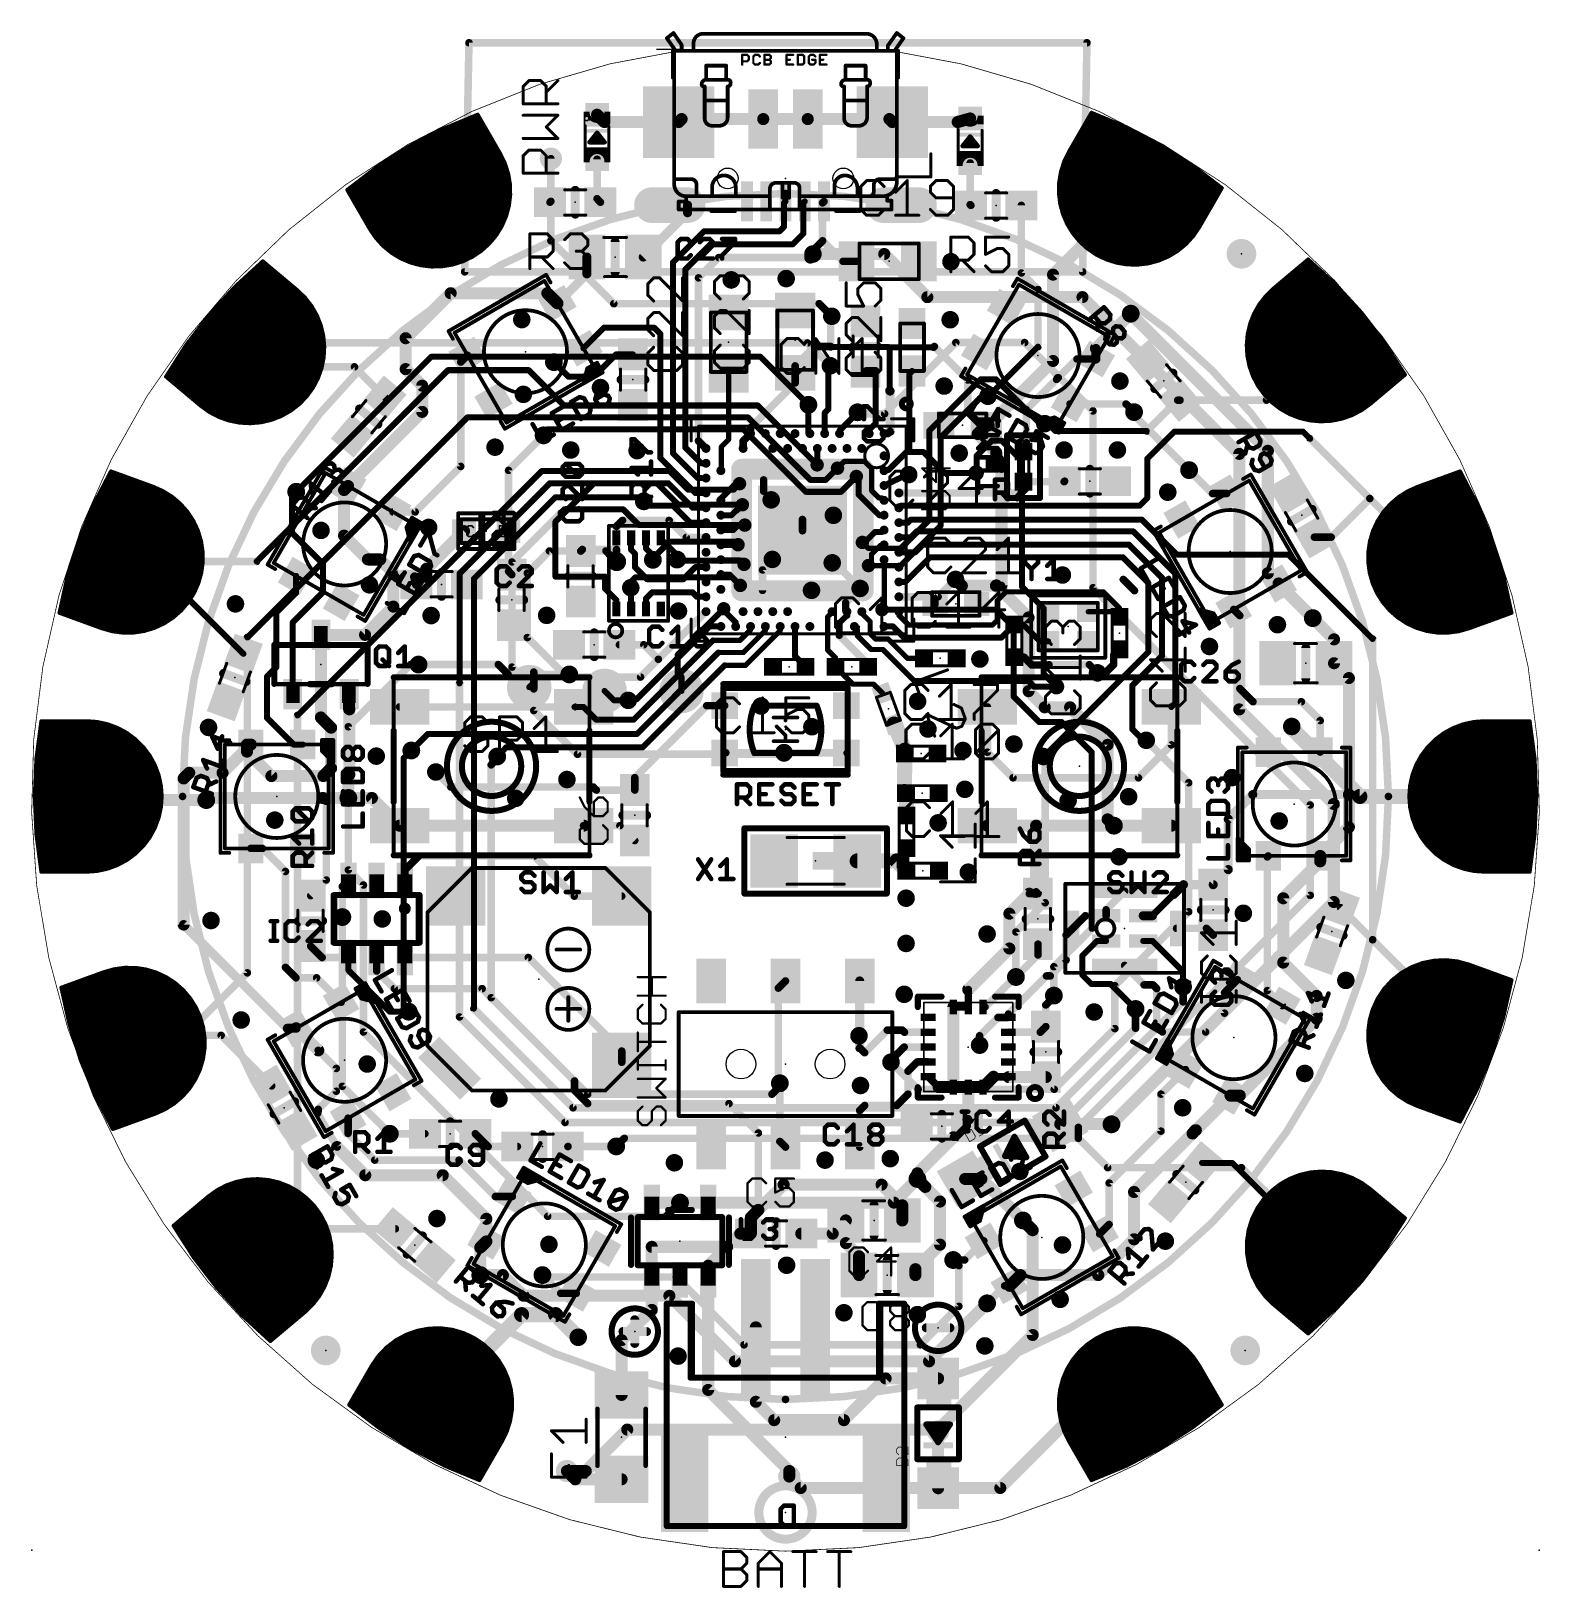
# Model space of a CAD drawing. Extents: x -25.4 to 25.4, y -26.7 to 25.8.
import ezdxf

# ---------------------------------------------------------------- set-up
doc = ezdxf.new("R2010")
doc.units = 0
for name, color, linetype in [('1', 12, 'CONTINUOUS'), ('16', 5, 'CONTINUOUS'), ('17', 110, 'CONTINUOUS'), ('18', 110, 'CONTINUOUS'), ('20', 53, 'CONTINUOUS'), ('21', 53, 'CONTINUOUS'), ('22', 6, 'CONTINUOUS'), ('23', 53, 'CONTINUOUS'), ('24', 53, 'CONTINUOUS'), ('25', 253, 'CONTINUOUS'), ('51', 53, 'CONTINUOUS')]:
    doc.layers.add(name, color=color, linetype=linetype)

# ---------------------------------------------------------------- blocks, each defined once
blk = doc.blocks.new('ROUNDP')
at = {"const_width": 0.5}
blk.add_lwpolyline([(0, -0.25, 1), (0, 0.25, 1), (0, -0.25)], format="xyb", dxfattribs=at)
blk = doc.blocks.new('RECT')
blk.add_solid([(-0.5, -0.5), (0.5, -0.5), (-0.5, 0.5), (0.5, 0.5)])
blk = doc.blocks.new('OFFSETP100')
at = {"const_width": 1}
blk.add_lwpolyline([(0, 0), (1, 0)], dxfattribs=at)
at = {"const_width": 0.5}
for points in [[(0, 0.25, 1), (0, -0.25)], [(1, -0.25, 1), (1, 0.25)]]:
    blk.add_lwpolyline(points, format="xyb", dxfattribs=at)
blk = doc.blocks.new('SQUAREP')
blk.add_solid([(-0.5, -0.5), (0.5, -0.5), (-0.5, 0.5), (0.5, 0.5)])
blk = doc.blocks.new('PIE')
at = {"const_width": 0.5}
blk.add_lwpolyline([(0, -0.25, 1), (0, 0.25, 1), (0, -0.25)], format="xyb", dxfattribs=at)
blk = doc.blocks.new('ROUNDV')
at = {"const_width": 0.5}
blk.add_lwpolyline([(0, -0.25, 1), (0, 0.25, 1), (0, -0.25)], format="xyb", dxfattribs=at)

msp = doc.modelspace()

# ---------------------------------------------------------------- linework, layer by layer
at = {"layer": '1'}
for points, const_width in [([(-6.103, 22.728), (-6.35, 22.975)], 0.4064), ([(10.3098, 23.0447), (9.5478, 21.7249)], 0.127), ([(11.4887, 22.5564), (10.3098, 23.0447)], 0.127), ([(-10.3733, 22.9812), (-11.5522, 22.4929)], 0.127), ([(-11.2792, 22.606), (-10.1567, 22.606)], 0.127), ([(-10.9725, 22.733), (-10.23, 22.733)], 0.127), ([(-10.6659, 22.86), (-10.3033, 22.86)], 0.127), ([(-9.6113, 21.6614), (-10.3733, 22.9812)], 0.127), ([(-3.6, 22.728), (-6.103, 22.728)], 0.4064), ([(-3.5, 22.828), (-3.6, 22.728)], 0.4064), ([(-0.75, 22.828), (-3.5, 22.828)], 0.4064), ([(-0.75, 22.828), (0.75, 22.828)], 0.4064), ([(0.75, 22.828), (3.5, 22.828)], 0.4064), ([(3.5, 22.828), (3.6, 22.728)], 0.4064), ([(3.6, 22.728), (5.803, 22.728)], 0.4064), ([(5.803, 22.728), (6.223, 22.848)], 0.4064), ([(10.0565, 22.606), (11.369, 22.606)], 0.127), ([(10.1298, 22.733), (11.0624, 22.733)], 0.127), ([(10.2031, 22.86), (10.7557, 22.86)], 0.127), ([(10.2765, 22.987), (10.4491, 22.987)], 0.127), ([(12.6206, 21.9672), (11.4887, 22.5564)], 0.127), ([(-11.5522, 22.4929), (-12.6841, 21.9037)], 0.127), ([(-12.5548, 21.971), (-9.79, 21.971)], 0.127), ([(-12.3108, 22.098), (-9.8634, 22.098)], 0.127), ([(-12.0668, 22.225), (-9.9367, 22.225)], 0.127), ([(-11.8229, 22.352), (-10.01, 22.352)], 0.127), ([(-11.5789, 22.479), (-10.0833, 22.479)], 0.127), ([(9.6899, 21.971), (12.6133, 21.971)], 0.127), ([(9.7632, 22.098), (12.3693, 22.098)], 0.127), ([(9.8365, 22.225), (12.1253, 22.225)], 0.127), ([(9.9099, 22.352), (11.8814, 22.352)], 0.127), ([(9.9832, 22.479), (11.6374, 22.479)], 0.127), ([(-12.6841, 21.9037), (-13.7603, 21.218)], 0.127), ([(-13.3758, 21.463), (-9.5149, 21.463)], 0.127), ([(-13.1765, 21.59), (-9.5766, 21.59)], 0.127), ([(-12.9771, 21.717), (-9.6434, 21.717)], 0.127), ([(-12.7778, 21.844), (-9.7167, 21.844)], 0.127), ([(-9.4529, 21.3354), (-9.6113, 21.6614)], 0.127), ([(-7.907, 21.4935), (-7.907, 20.0549)], 0.254), ([(-6.35, 21.475), (-6.35, 20.1439)], 0.254), ([(9.5478, 21.7249), (9.3894, 21.3989)], 0.127), ([(9.4206, 21.463), (13.412, 21.463)], 0.127), ([(9.4823, 21.59), (13.2126, 21.59)], 0.127), ([(9.544, 21.717), (13.0133, 21.717)], 0.127), ([(9.6166, 21.844), (12.8139, 21.844)], 0.127), ([(13.6968, 21.2815), (12.6206, 21.9672)], 0.127), ([(-13.7603, 21.218), (-14.7727, 20.4412)], 0.127), ([(-14.1031, 20.955), (-9.3367, 20.955)], 0.127), ([(-13.9376, 21.082), (-9.3719, 21.082)], 0.127), ([(-13.7721, 21.209), (-9.4125, 21.209)], 0.127), ([(-13.5752, 21.336), (-9.4532, 21.336)], 0.127), ([(-9.3426, 20.9902), (-9.4529, 21.3354)], 0.127), ([(-9.2825, 20.6328), (-9.3426, 20.9902)], 0.127), ([(6.223, 21.348), (6.223, 19.945)], 0.254), ([(9.2791, 21.0537), (9.219, 20.6963)], 0.127), ([(9.2625, 20.955), (14.1224, 20.955)], 0.127), ([(9.3894, 21.3989), (9.2791, 21.0537)], 0.127), ([(9.2881, 21.082), (13.9569, 21.082)], 0.127), ([(9.3287, 21.209), (13.7914, 21.209)], 0.127), ([(9.3693, 21.336), (13.6113, 21.336)], 0.127), ([(14.7092, 20.5047), (13.6968, 21.2815)], 0.127), ([(-14.7727, 20.4412), (-14.0107, 19.1214)], 0.127), ([(-14.7652, 20.447), (-9.2781, 20.447)], 0.127), ([(-14.5997, 20.574), (-9.2811, 20.574)], 0.127), ([(-14.4341, 20.701), (-9.294, 20.701)], 0.127), ([(-14.2686, 20.828), (-9.3153, 20.828)], 0.127), ([(-9.2739, 20.2705), (-9.2825, 20.6328)], 0.127), ([(9.219, 20.6963), (9.2104, 20.334)], 0.127), ([(9.2131, 20.447), (14.6759, 20.447)], 0.127), ([(9.2161, 20.574), (14.6189, 20.574)], 0.127), ([(9.2198, 20.701), (14.4534, 20.701)], 0.127), ([(9.2411, 20.828), (14.2879, 20.828)], 0.127), ([(13.9472, 19.1849), (14.7092, 20.5047)], 0.127), ([(-14.7027, 20.32), (-9.2751, 20.32)], 0.127), ([(-14.6294, 20.193), (-9.2831, 20.193)], 0.127), ([(-14.5561, 20.066), (-9.2983, 20.066)], 0.127), ([(-14.4828, 19.939), (-9.3135, 19.939)], 0.127), ([(-9.4107, 19.5606), (-9.3169, 19.9107)], 0.127), ([(-9.3169, 19.9107), (-9.2739, 20.2705)], 0.127), ([(-7.907, 20.0549), (-7.9366, 20.0254)], 0.254), ([(-6.35, 20.1439), (-6.2366, 20.0254)], 0.254), ([(-3.3, 19.6717), (-3.3, 19.928)], 0.3048), ([(-0.0508, 20.0022), (0, 20.053)], 0.2032), ([(-0.0508, 20.0022), (-0.0508, 19.1992)], 0.2032), ([(0.5992, 20.0022), (0.65, 20.053)], 0.2032), ([(0.5992, 20.0022), (0.5992, 18.9634)], 0.2032), ([(1.2492, 20.0022), (1.3, 20.053)], 0.254), ([(1.2492, 20.0022), (1.2492, 18.7244)], 0.254), ([(6.223, 19.945), (6.2493, 19.9187)], 0.254), ([(7.9493, 19.9187), (7.9493, 17.6412)], 0.254), ([(11.557, 20.1249), (9.017, 17.5849)], 0.4064), ([(9.2104, 20.334), (9.2534, 19.9742)], 0.127), ([(9.212, 20.32), (14.6026, 20.32)], 0.127), ([(9.2272, 20.193), (14.5292, 20.193)], 0.127), ([(9.2424, 20.066), (14.4559, 20.066)], 0.127), ([(9.2534, 19.9742), (9.3472, 19.6241)], 0.127), ([(9.2628, 19.939), (14.3826, 19.939)], 0.127), ([(-14.4094, 19.812), (-9.3433, 19.812)], 0.127), ([(-14.3361, 19.685), (-9.3774, 19.685)], 0.127), ([(-14.2628, 19.558), (-9.4118, 19.558)], 0.127), ([(-14.1895, 19.431), (-9.4662, 19.431)], 0.127), ([(-9.5534, 19.2275), (-9.4107, 19.5606)], 0.127), ([(-4.7929, 18.1788), (-3.3, 19.6717)], 0.3048), ([(9.2969, 19.812), (14.3093, 19.812)], 0.127), ([(9.3309, 19.685), (14.2359, 19.685)], 0.127), ([(9.3472, 19.6241), (9.4899, 19.291)], 0.127), ([(9.3755, 19.558), (14.1626, 19.558)], 0.127), ([(9.4299, 19.431), (14.0893, 19.431)], 0.127), ([(-14.1161, 19.304), (-9.5206, 19.304)], 0.127), ([(-14.0428, 19.177), (-9.5841, 19.177)], 0.127), ([(-14.0107, 19.1214), (-13.8076, 18.8213)], 0.127), ([(-13.9624, 19.05), (-9.6616, 19.05)], 0.127), ([(-13.8764, 18.923), (-9.739, 18.923)], 0.127), ([(-9.9727, 18.6386), (-9.742, 18.9181)], 0.127), ([(-9.742, 18.9181), (-9.5534, 19.2275)], 0.127), ([(-3.7941, 17.9991), (-2.7464, 19.0468)], 0.2032), ([(-2.7464, 19.0468), (-0.2032, 19.0468)], 0.2032), ([(-0.2032, 19.0468), (-0.0508, 19.1992)], 0.2032), ([(0.2413, 18.6055), (0.5992, 18.9634)], 0.2032), ([(9.4843, 19.304), (14.016, 19.304)], 0.127), ([(9.4899, 19.291), (9.6785, 18.9816)], 0.127), ([(9.5593, 19.177), (13.9419, 19.177)], 0.127), ([(9.6368, 19.05), (13.8559, 19.05)], 0.127), ([(9.6785, 18.9816), (9.9092, 18.7021)], 0.127), ([(9.7268, 18.923), (13.77, 18.923)], 0.127), ([(13.5003, 18.6166), (13.7441, 18.8848)], 0.127), ([(13.7441, 18.8848), (13.9472, 19.1849)], 0.127), ([(-13.8076, 18.8213), (-13.5638, 18.5531)], 0.127), ([(-13.7846, 18.796), (-9.8428, 18.796)], 0.127), ([(-13.6692, 18.669), (-9.9476, 18.669)], 0.127), ([(-13.5638, 18.5531), (-13.2843, 18.3224)], 0.127), ([(-13.5503, 18.542), (-10.079, 18.542)], 0.127), ([(-13.3965, 18.415), (-10.2187, 18.415)], 0.127), ([(-13.2843, 18.3224), (-12.9749, 18.1338)], 0.127), ([(-10.541, 18.1917), (-10.2409, 18.3948)], 0.127), ([(-10.2409, 18.3948), (-9.9727, 18.6386)], 0.127), ([(-3.3782, 17.7546), (-2.5273, 18.6055)], 0.2032), ([(-2.5273, 18.6055), (0.2413, 18.6055)], 0.2032), ([(0.8382, 18.3134), (0.8382, 18.161)], 0.4064), ([(0.8649, 18.3401), (0.9246, 18.2804)], 0.4064), ([(0.8382, 18.3134), (0.8649, 18.3401)], 0.254), ([(0.8649, 18.3401), (1.2492, 18.7244)], 0.254), ([(1.9396, 18.034), (1.2492, 18.7244)], 0.254), ([(9.8317, 18.796), (13.6634, 18.796)], 0.127), ([(9.9092, 18.7021), (10.1774, 18.4583)], 0.127), ([(9.9456, 18.669), (13.5479, 18.669)], 0.127), ([(10.0853, 18.542), (13.4099, 18.542)], 0.127), ([(10.1774, 18.4583), (10.4775, 18.2552)], 0.127), ([(10.2414, 18.415), (13.2561, 18.415)], 0.127), ([(12.9114, 18.1973), (13.2208, 18.3859)], 0.127), ([(13.2208, 18.3859), (13.5003, 18.6166)], 0.127), ([(-17.6148, 18.0383), (-18.5556, 17.1762)], 0.127), ([(-17.8967, 17.78), (-17.307, 17.78)], 0.127), ([(-17.7581, 17.907), (-17.4583, 17.907)], 0.127), ([(-17.6195, 18.034), (-17.6097, 18.034)], 0.127), ([(-16.4473, 17.0587), (-17.6148, 18.0383)], 0.127), ([(-13.228, 18.288), (-10.3987, 18.288)], 0.127), ([(-13.0196, 18.161), (-10.6042, 18.161)], 0.127), ([(-12.9749, 18.1338), (-12.6418, 17.9911)], 0.127), ([(-12.742, 18.034), (-10.8656, 18.034)], 0.127), ([(-12.6418, 17.9911), (-12.2917, 17.8973)], 0.127), ([(-12.3279, 17.907), (-11.3073, 17.907)], 0.127), ([(-12.2917, 17.8973), (-11.9319, 17.8543)], 0.127), ([(-11.9319, 17.8543), (-11.5696, 17.8629)], 0.127), ([(-11.5696, 17.8629), (-11.2122, 17.923)], 0.127), ([(-11.2122, 17.923), (-10.867, 18.0333)], 0.127), ([(-10.867, 18.0333), (-10.541, 18.1917)], 0.127), ([(-6.6929, 18.1788), (-6.6929, 17.6108)], 0.3048), ([(-3.7941, 11.5665), (-3.7941, 17.9991)], 0.2032), ([(-3.3782, 14.7726), (-3.3782, 17.7546)], 0.2032), ([(-2.9325, 17.4784), (-2.2499, 18.161)], 0.254), ([(-2.2499, 18.161), (0.8382, 18.161)], 0.254), ([(2.3925, 18.034), (1.9396, 18.034)], 0.254), ([(10.429, 18.288), (13.0603, 18.288)], 0.127), ([(10.4775, 18.2552), (10.8035, 18.0968)], 0.127), ([(10.6714, 18.161), (12.8267, 18.161)], 0.127), ([(10.8035, 18.0968), (11.1487, 17.9865)], 0.127), ([(11.0001, 18.034), (12.5014, 18.034)], 0.127), ([(11.1487, 17.9865), (11.5061, 17.9264)], 0.127), ([(11.5061, 17.9264), (11.8684, 17.9178)], 0.127), ([(11.8684, 17.9178), (12.2282, 17.9608)], 0.127), ([(12.2282, 17.9608), (12.5783, 18.0546)], 0.127), ([(12.5783, 18.0546), (12.9114, 18.1973)], 0.127), ([(17.6148, 18.1018), (16.4473, 17.1222)], 0.127), ([(17.2313, 17.78), (17.966, 17.78)], 0.127), ([(17.3826, 17.907), (17.8274, 17.907)], 0.127), ([(17.534, 18.034), (17.6888, 18.034)], 0.127), ([(18.5556, 17.2397), (17.6148, 18.1018)], 0.127), ([(-18.451, 17.272), (-16.7015, 17.272)], 0.127), ([(-18.3125, 17.399), (-16.8529, 17.399)], 0.127), ([(-18.1739, 17.526), (-17.0043, 17.526)], 0.127), ([(-18.0353, 17.653), (-17.1556, 17.653)], 0.127), ([(-6.6929, 17.6108), (-7.685, 16.6188)], 0.3048), ([(-2.9325, 17.4784), (-2.9325, 11.9829)], 0.254), ([(7.9493, 17.6412), (8.509, 17.0815)], 0.254), ([(9.017, 17.5849), (9.017, 14.6762)], 0.4064), ([(16.6259, 17.272), (18.5204, 17.272)], 0.127), ([(16.7772, 17.399), (18.3818, 17.399)], 0.127), ([(16.9286, 17.526), (18.2432, 17.526)], 0.127), ([(17.0799, 17.653), (18.1046, 17.653)], 0.127), ([(-18.5556, 17.1762), (-19.4177, 16.2354)], 0.127), ([(-18.9333, 16.764), (-16.1541, 16.764)], 0.127), ([(-18.8169, 16.891), (-16.2742, 16.891)], 0.127), ([(-18.7006, 17.018), (-16.4053, 17.018)], 0.127), ([(-18.5842, 17.145), (-16.5502, 17.145)], 0.127), ([(-16.187, 16.8065), (-16.4473, 17.0587)], 0.127), ([(-15.9653, 16.5199), (-16.187, 16.8065)], 0.127), ([(-12.8016, 15.4432), (-11.2852, 16.9596)], 0.4064), ([(-8.0258, 16.9596), (-11.2852, 16.9596)], 0.4064), ([(-7.685, 16.6188), (-8.0258, 16.9596)], 0.4064), ([(8.509, 17.0815), (8.509, 15.1562)], 0.254), ([(16.187, 16.87), (15.9653, 16.5834)], 0.127), ([(16.105, 16.764), (18.9915, 16.764)], 0.127), ([(16.4473, 17.1222), (16.187, 16.87)], 0.127), ([(16.2087, 16.891), (18.8751, 16.891)], 0.127), ([(16.3398, 17.018), (18.7587, 17.018)], 0.127), ([(16.4745, 17.145), (18.6424, 17.145)], 0.127), ([(19.4177, 16.2989), (18.5556, 17.2397)], 0.127), ([(-19.4177, 16.2354), (-20.1945, 15.223)], 0.127), ([(-19.3988, 16.256), (-15.8157, 16.256)], 0.127), ([(-19.2824, 16.383), (-15.8877, 16.383)], 0.127), ([(-19.1661, 16.51), (-15.9597, 16.51)], 0.127), ([(-19.0497, 16.637), (-16.0559, 16.637)], 0.127), ([(-15.7866, 16.2046), (-15.9653, 16.5199)], 0.127), ([(-15.6546, 15.8671), (-15.7866, 16.2046)], 0.127), ([(1.524, 16.1468), (1.5596, 16.1823)], 0.254), ([(1.524, 15.1638), (1.524, 16.1468)], 0.254), ([(10.462, 15.0975), (11.6344, 16.2699)], 0.4064), ([(15.7866, 16.2681), (15.6546, 15.9306)], 0.127), ([(15.7818, 16.256), (19.4506, 16.256)], 0.127), ([(15.9653, 16.5834), (15.7866, 16.2681)], 0.127), ([(15.8517, 16.383), (19.3406, 16.383)], 0.127), ([(15.9237, 16.51), (19.2242, 16.51)], 0.127), ([(16.0068, 16.637), (19.1079, 16.637)], 0.127), ([(20.1945, 15.2865), (19.4177, 16.2989)], 0.127), ([(-19.7917, 15.748), (-15.6267, 15.748)], 0.127), ([(-19.6942, 15.875), (-15.6576, 15.875)], 0.127), ([(-19.5968, 16.002), (-15.7073, 16.002)], 0.127), ([(-19.4993, 16.129), (-15.757, 16.129)], 0.127), ([(-15.5719, 15.5143), (-15.6546, 15.8671)], 0.127), ([(-6.114, 15.7992), (-6.81, 15.1032)], 0.2032), ([(-4.43, 15.7992), (-6.114, 15.7992)], 0.2032), ([(-4.2192, 15.5884), (-4.43, 15.7992)], 0.2032), ([(15.6546, 15.9306), (15.5719, 15.5778)], 0.127), ([(15.6118, 15.748), (19.8404, 15.748)], 0.127), ([(15.6415, 15.875), (19.743, 15.875)], 0.127), ([(15.6825, 16.002), (19.6455, 16.002)], 0.127), ([(15.7322, 16.129), (19.5481, 16.129)], 0.127), ([(-20.1945, 15.223), (-20.8801, 14.1468)], 0.127), ([(-20.1815, 15.24), (-15.5479, 15.24)], 0.127), ([(-20.084, 15.367), (-15.559, 15.367)], 0.127), ([(-19.9866, 15.494), (-15.5701, 15.494)], 0.127), ([(-19.8891, 15.621), (-15.5969, 15.621)], 0.127), ([(-15.5403, 15.1532), (-15.5719, 15.5143)], 0.127), ([(-15.5604, 14.7914), (-15.5403, 15.1532)], 0.127), ([(-12.8016, 14.4018), (-12.8016, 15.4432)], 0.4064), ([(-4.2192, 15.5884), (-4.2192, 11.4074)], 0.2032), ([(0.3251, 14.511), (0.9779, 15.1638)], 0.254), ([(0.9779, 15.1638), (1.524, 15.1638)], 0.254), ([(1.524, 15.1486), (1.524, 15.1638)], 0.254), ([(1.524, 15.1486), (3.4586, 15.1486)], 0.2032), ([(3.4586, 15.1486), (3.5124, 15.0948)], 0.2032), ([(3.5124, 15.0948), (3.556, 15.1384)], 0.2032), ([(3.556, 15.1384), (4.9911, 15.1384)], 0.2032), ([(4.9911, 15.1384), (5.0165, 15.1638)], 0.254), ([(5.0165, 15.1638), (6.1467, 14.0335)], 0.254), ([(8.509, 15.1562), (6.8389, 13.4861)], 0.2032), ([(10.462, 14.7418), (10.462, 15.0975)], 0.3048), ([(15.5719, 15.5778), (15.5403, 15.2167)], 0.127), ([(15.5403, 15.2167), (15.5604, 14.8549)], 0.127), ([(15.5424, 15.24), (20.2242, 15.24)], 0.127), ([(15.5535, 15.367), (20.1328, 15.367)], 0.127), ([(15.5646, 15.494), (20.0353, 15.494)], 0.127), ([(15.582, 15.621), (19.9379, 15.621)], 0.127), ([(20.8801, 14.2103), (20.1945, 15.2865)], 0.127), ([(-20.5073, 14.732), (-15.5724, 14.732)], 0.127), ([(-20.4264, 14.859), (-15.5567, 14.859)], 0.127), ([(-20.3455, 14.986), (-15.5496, 14.986)], 0.127), ([(-20.2646, 15.113), (-15.5426, 15.113)], 0.127), ([(-17.7882, 14.868), (-17.3981, 14.478)], 0.254), ([(-15.6319, 14.4361), (-15.5604, 14.7914)], 0.127), ([(-10.716, 14.8688), (-10.9446, 14.6402)], 0.254), ([(-10.9446, 14.6402), (-10.9446, 11.1223)], 0.254), ([(-7.8047, 14.6362), (-7.3119, 14.1435)], 0.2032), ([(-6.1808, 14.4253), (-5.7099, 14.8962)], 0.2032), ([(-5.7099, 14.8962), (-5.141, 14.8962)], 0.2032), ([(-3.3782, 11.7602), (-3.3782, 14.7726)], 0.2032), ([(3.5124, 13.6745), (3.5124, 15.0948)], 0.2032), ([(9.017, 14.6762), (6.8503, 12.5095)], 0.4064), ([(9.1948, 14.1138), (9.8227, 14.7418)], 0.254), ([(9.8227, 14.7418), (10.462, 14.7418)], 0.254), ([(15.5461, 15.113), (20.3051, 15.113)], 0.127), ([(15.5532, 14.986), (20.386, 14.986)], 0.127), ([(15.5602, 14.859), (20.4669, 14.859)], 0.127), ([(15.5604, 14.8549), (15.6319, 14.4996)], 0.127), ([(15.5851, 14.732), (20.5478, 14.732)], 0.127), ([(16.211, 13.3544), (17.7882, 14.9315)], 0.254), ([(-20.8801, 14.1468), (-19.7127, 13.1672)], 0.127), ([(-20.831, 14.224), (-15.7072, 14.224)], 0.127), ([(-20.75, 14.351), (-15.6621, 14.351)], 0.127), ([(-20.6691, 14.478), (-15.6234, 14.478)], 0.127), ([(-20.5882, 14.605), (-15.5979, 14.605)], 0.127), ([(-17.3981, 14.478), (-14.5251, 14.478)], 0.254), ([(-15.7531, 14.0946), (-15.6319, 14.4361)], 0.127), ([(-14.5251, 14.478), (-13.4998, 13.4527)], 0.254), ([(-12.2428, 13.843), (-12.8016, 14.4018)], 0.4064), ([(-7.3119, 14.1435), (-6.7835, 14.1435)], 0.2032), ([(-6.7835, 14.1435), (-6.5017, 14.4253)], 0.2032), ([(-6.5017, 14.4253), (-6.1808, 14.4253)], 0.2032), ([(-1.9177, 14.206), (-1.9177, 12.0269)], 0.1778), ([(0.3251, 14.2772), (0.3251, 14.511)], 0.254), ([(0.3251, 14.2772), (0.3251, 13.9357)], 0.254), ([(1.5113, 14.5161), (1.4478, 14.4526)], 0.2032), ([(1.4478, 14.4526), (1.4478, 13.0556)], 0.2032), ([(2.6949, 14.3138), (2.7255, 14.3444)], 0.254), ([(2.7255, 14.3444), (3.0374, 14.3444)], 0.254), ([(3.0374, 14.3444), (3.0374, 12.5718)], 0.2032), ([(4.1783, 14.2368), (4.2672, 14.3384)], 0.2032), ([(4.1783, 14.2368), (4.1783, 11.6071)], 0.2032), ([(8.1153, 13.0343), (9.1366, 14.0557)], 0.254), ([(9.1366, 14.0557), (9.1657, 14.106)], 0.254), ([(9.1657, 14.106), (9.1948, 14.1138)], 0.254), ([(15.6107, 14.605), (20.6287, 14.605)], 0.127), ([(15.6319, 14.4996), (15.7531, 14.1581)], 0.127), ([(15.6395, 14.478), (20.7096, 14.478)], 0.127), ([(15.6846, 14.351), (20.7905, 14.351)], 0.127), ([(15.7297, 14.224), (20.8714, 14.224)], 0.127), ([(15.7531, 14.1581), (15.9217, 13.8373)], 0.127), ([(19.7127, 13.2307), (20.8801, 14.2103)], 0.127), ([(-20.8208, 14.097), (-15.7522, 14.097)], 0.127), ([(-20.6695, 13.97), (-15.8186, 13.97)], 0.127), ([(-20.5181, 13.843), (-15.8853, 13.843)], 0.127), ([(-20.3667, 13.716), (-15.9636, 13.716)], 0.127), ([(-20.2154, 13.589), (-16.0555, 13.589)], 0.127), ([(-16.1343, 13.4803), (-15.9217, 13.7738)], 0.127), ([(-15.9217, 13.7738), (-15.7531, 14.0946)], 0.127), ([(-12.2428, 12.961), (-12.2428, 13.843)], 0.4064), ([(0.3251, 13.9357), (-1.1785, 12.4321)], 0.254), ([(3.5247, 13.6622), (3.5124, 13.6745)], 0.3048), ([(3.5247, 12.3051), (3.5247, 13.6622)], 0.3048), ([(6.1467, 14.0335), (6.1467, 12.9541)], 0.254), ([(15.7852, 14.097), (20.7451, 14.097)], 0.127), ([(15.852, 13.97), (20.5938, 13.97)], 0.127), ([(15.9187, 13.843), (20.4424, 13.843)], 0.127), ([(15.9217, 13.8373), (16.1343, 13.5438)], 0.127), ([(16.0095, 13.716), (20.2911, 13.716)], 0.127), ([(16.1015, 13.589), (20.1397, 13.589)], 0.127), ([(-20.064, 13.462), (-16.1519, 13.462)], 0.127), ([(-19.9127, 13.335), (-16.275, 13.335)], 0.127), ([(-19.7613, 13.208), (-16.4019, 13.208)], 0.127), ([(-19.7127, 13.1672), (-19.4192, 12.9546)], 0.127), ([(-19.5937, 13.081), (-16.566, 13.081)], 0.127), ([(-16.6731, 12.9982), (-16.3864, 13.22)], 0.127), ([(-16.3864, 13.22), (-16.1343, 13.4803)], 0.127), ([(-14.7418, 10.462), (-12.2428, 12.961)], 0.4064), ([(0.7722, 12.2782), (0.7722, 13.1994)], 0.2032), ([(1.4478, 13.0556), (1.3215, 12.9293)], 0.2032), ([(6.8211, 13.4861), (6.8389, 13.4861)], 0.2032), ([(8.1153, 13.0343), (8.1153, 11.9216)], 0.254), ([(9.587, 13.2262), (11.4753, 13.2262)], 0.254), ([(11.4753, 13.2262), (11.7475, 12.954)], 0.254), ([(13.2173, 13.3544), (12.1768, 12.314)], 0.254), ([(13.2972, 13.3544), (13.2173, 13.3544)], 0.254), ([(13.2972, 13.3544), (16.211, 13.3544)], 0.254), ([(16.1343, 13.5438), (16.3864, 13.2835)], 0.127), ([(16.2135, 13.462), (19.9884, 13.462)], 0.127), ([(16.3365, 13.335), (19.837, 13.335)], 0.127), ([(16.3864, 13.2835), (16.6731, 13.0617)], 0.127), ([(16.484, 13.208), (19.6814, 13.208)], 0.127), ([(16.6481, 13.081), (19.506, 13.081)], 0.127), ([(16.6731, 13.0617), (16.9883, 12.883)], 0.127), ([(19.4192, 13.0181), (19.7127, 13.2307)], 0.127), ([(-19.4192, 12.9546), (-19.0984, 12.786)], 0.127), ([(-19.418, 12.954), (-16.7511, 12.954)], 0.127), ([(-19.1763, 12.827), (-16.9751, 12.827)], 0.127), ([(-19.0984, 12.786), (-18.7569, 12.6648)], 0.127), ([(-18.8561, 12.7), (-17.2938, 12.7)], 0.127), ([(-18.7569, 12.6648), (-18.4016, 12.5934)], 0.127), ([(-18.4016, 12.5934), (-18.0397, 12.5733)], 0.127), ([(-18.0397, 12.5733), (-17.6787, 12.6048)], 0.127), ([(-17.6787, 12.6048), (-17.3258, 12.6875)], 0.127), ([(-17.3258, 12.6875), (-16.9883, 12.8195)], 0.127), ([(-16.9883, 12.8195), (-16.6731, 12.9982)], 0.127), ([(1.3215, 12.9293), (1.3215, 12.2289)], 0.2032), ([(2.4384, 12.9469), (1.8215, 12.33)], 0.2032), ([(2.4257, 12.9469), (2.4384, 12.9469)], 0.2032), ([(3.0374, 12.5718), (2.8215, 12.3559)], 0.2032), ([(6.5913, 12.5095), (6.1467, 12.9541)], 0.254), ([(6.4757, 12.2162), (6.769, 12.5095)], 0.4064), ([(6.5913, 12.5095), (6.769, 12.5095)], 0.254), ([(6.8503, 12.5095), (6.769, 12.5095)], 0.4064), ([(8.7376, 12.5629), (8.8545, 12.5629)], 0.2032), ([(9.1034, 12.314), (8.8545, 12.5629)], 0.2032), ([(16.8631, 12.954), (19.2971, 12.954)], 0.127), ([(16.9883, 12.883), (17.3258, 12.751)], 0.127), ([(17.1315, 12.827), (19.0349, 12.827)], 0.127), ([(17.3258, 12.751), (17.6787, 12.6683)], 0.127), ([(17.5435, 12.7), (18.6162, 12.7)], 0.127), ([(17.6787, 12.6683), (18.0397, 12.6368)], 0.127), ([(18.0397, 12.6368), (18.4016, 12.6569)], 0.127), ([(18.4016, 12.6569), (18.7569, 12.7283)], 0.127), ([(18.7569, 12.7283), (19.0984, 12.8495)], 0.127), ([(19.0984, 12.8495), (19.4192, 13.0181)], 0.127), ([(-9.3338, 10.9887), (-8.1534, 12.1691)], 0.254), ([(-2.6785, 11.7289), (-2.9325, 11.9829)], 0.254), ([(-1.9177, 12.0269), (-2.159, 11.7856)], 0.1778), ([(-1.4285, 11.9789), (-1.1785, 12.2289)], 0.254), ([(-1.4285, 11.7289), (-1.4285, 11.9789)], 0.254), ([(-1.1785, 12.2289), (-1.1785, 12.4321)], 0.254), ([(0.8215, 12.2289), (0.7722, 12.2782)], 0.2032), ([(1.8215, 12.2289), (1.8215, 12.33)], 0.2032), ([(2.8215, 12.2289), (2.8215, 12.3559)], 0.2032), ([(3.3215, 12.2289), (3.4485, 12.2289)], 0.254), ([(3.4485, 12.2289), (3.5247, 12.3051)], 0.254), ([(7.1019, 11.59), (6.4757, 12.2162)], 0.4064), ([(12.1768, 12.314), (9.1034, 12.314)], 0.2032), ([(12.192, 11.3817), (13.1039, 12.2936)], 0.2032), ([(13.1039, 12.2936), (17.4405, 12.2936)], 0.2032), ([(17.4405, 12.2936), (17.6818, 12.0523)], 0.2032), ([(17.6818, 12.0523), (19.6931, 10.0411)], 0.254), ([(-2.9565, 10.7289), (-3.7941, 11.5665)], 0.2032), ([(-2.8469, 11.2289), (-3.3782, 11.7602)], 0.2032), ([(-2.159, 11.7856), (-2.159, 10.9984)], 0.1778), ([(1.0715, 11.7289), (1.0715, 11.1807)], 0.2032), ([(4.0767, 11.6071), (3.4739, 11.0043)], 0.2032), ([(4.0767, 11.6071), (4.1783, 11.6071)], 0.2032), ([(4.1783, 11.6071), (4.6489, 11.6071)], 0.2032), ([(5.3569, 10.8991), (4.6489, 11.6071)], 0.2032), ([(7.1018, 11.2852), (7.1019, 11.59)], 0.4064), ([(8.0213, 11.623), (8.1153, 11.9216)], 0.254), ([(-22.7347, 10.9591), (-23.324, 9.8272)], 0.127), ([(-21.3027, 10.4379), (-22.7347, 10.9591)], 0.127), ([(-10.9446, 11.1223), (-12.4799, 9.587)], 0.254), ([(-9.3338, 8.9408), (-9.3338, 10.9887)], 0.254), ([(-4.2192, 11.4074), (-3.0407, 10.2289)], 0.2032), ([(-2.6785, 11.2289), (-2.8469, 11.2289)], 0.2032), ([(-2.159, 10.9984), (-2.1785, 10.9789)], 0.1778), ([(1.0715, 11.1807), (1.0668, 11.176)], 0.2032), ([(1.7526, 11.0631), (1.9812, 11.2917)], 0.1778), ([(2.6621, 11.2917), (1.9812, 11.2917)], 0.1778), ([(2.6621, 11.2917), (2.9048, 11.049)], 0.1778), ([(2.9048, 11.049), (2.9048, 10.3063)], 0.1778), ([(3.3469, 11.0043), (3.3215, 10.9789)], 0.2032), ([(3.4739, 11.0043), (3.3469, 11.0043)], 0.2032), ([(12.192, 10.0584), (12.192, 11.3817)], 0.2032), ([(14.3919, 10.208), (13.6017, 10.9982)], 0.254), ([(22.7347, 10.9591), (21.3027, 10.4379)], 0.127), ([(23.324, 9.8272), (22.7347, 10.9591)], 0.127), ([(-22.9524, 10.541), (-21.586, 10.541)], 0.127), ([(-22.8863, 10.668), (-21.9349, 10.668)], 0.127), ([(-22.8202, 10.795), (-22.2838, 10.795)], 0.127), ([(-22.7541, 10.922), (-22.6328, 10.922)], 0.127), ([(-20.9718, 10.2899), (-21.3027, 10.4379)], 0.127), ([(-14.7418, 10.462), (-14.8768, 10.327)], 0.4064), ([(-14.8768, 10.327), (-14.8768, 8.7909)], 0.4064), ([(-7.7521, 9.2583), (-6.4541, 10.5562)], 0.2032), ([(-3.9522, 10.5562), (-6.4541, 10.5562)], 0.2032), ([(-3.1249, 9.7289), (-3.9522, 10.5562)], 0.2032), ([(-2.6785, 10.7289), (-2.9565, 10.7289)], 0.2032), ([(-1.6764, 10.541), (-2.1785, 10.0389)], 0.2032), ([(-1.5494, 10.541), (-1.6764, 10.541)], 0.2032), ([(-0.7366, 10.287), (-0.7366, 10.668)], 0.254), ([(2.3876, 10.7329), (2.3876, 10.7837)], 0.2032), ([(2.4638, 10.6567), (2.3876, 10.7329)], 0.2032), ([(2.4638, 10.6567), (2.4638, 10.1741)], 0.2032), ([(3.3215, 10.4789), (4.0988, 10.8458)], 0.2032), ([(4.0988, 10.8458), (4.1529, 10.8458)], 0.2286), ([(6.4237, 10.8991), (5.3569, 10.8991)], 0.2032), ([(7.9404, 10.2289), (8.1699, 10.4584)], 0.254), ([(8.1699, 10.4584), (8.0213, 10.607)], 0.254), ([(8.0213, 10.607), (9.3887, 10.607)], 0.254), ([(9.3887, 10.607), (9.4065, 10.6248)], 0.254), ([(21.3027, 10.4379), (20.9718, 10.2899)], 0.127), ([(21.586, 10.541), (22.9524, 10.541)], 0.127), ([(21.9349, 10.668), (22.8863, 10.668)], 0.127), ([(22.2839, 10.795), (22.8202, 10.795)], 0.127), ([(22.6328, 10.922), (22.7541, 10.922)], 0.127), ([(-23.283, 9.906), (-20.4421, 9.906)], 0.127), ([(-23.2169, 10.033), (-20.591, 10.033)], 0.127), ([(-23.1507, 10.16), (-20.766, 10.16)], 0.127), ([(-23.0846, 10.287), (-20.9671, 10.287)], 0.127), ([(-23.0185, 10.414), (-21.2493, 10.414)], 0.127), ([(-20.6654, 10.0964), (-20.9718, 10.2899)], 0.127), ([(-20.3896, 9.8613), (-20.6654, 10.0964)], 0.127), ([(-16.63, 10.1289), (-16.4897, 10.2692)], 0.2032), ([(-16.63, 10.1289), (-16.63, 8.8805)], 0.2032), ([(-4.7752, 9.9466), (-4.7142, 9.9466)], 0.2032), ([(-4.572, 9.8044), (-4.7142, 9.9466)], 0.2032), ([(-3.0407, 10.2289), (-2.6785, 10.2289)], 0.2032), ([(-2.1785, 9.9789), (-2.1785, 10.0389)], 0.2032), ([(0.5715, 8.9789), (-0.7366, 10.287)], 0.254), ([(3.159, 9.4789), (2.4638, 10.1741)], 0.2032), ([(2.9048, 10.3063), (3.1489, 10.0622)], 0.1778), ([(3.1489, 10.0622), (3.2382, 10.0622)], 0.1778), ([(3.2382, 10.0622), (3.3215, 9.9789)], 0.1778), ([(3.8215, 10.2289), (7.9404, 10.2289)], 0.254), ([(11.9311, 9.7975), (12.192, 10.0584)], 0.2032), ([(14.8688, 10.208), (14.3919, 10.208)], 0.254), ([(18.3901, 8.7381), (19.6931, 10.0411)], 0.254), ([(19.6931, 10.0411), (21.8134, 7.9207)], 0.254), ([(20.6654, 10.0964), (20.3896, 9.8613)], 0.127), ([(20.4421, 9.906), (23.283, 9.906)], 0.127), ([(20.591, 10.033), (23.2169, 10.033)], 0.127), ([(20.9718, 10.2899), (20.6654, 10.0964)], 0.127), ([(20.766, 10.16), (23.1507, 10.16)], 0.127), ([(20.9672, 10.287), (23.0846, 10.287)], 0.127), ([(21.2493, 10.414), (23.0185, 10.414)], 0.127), ([(-23.324, 9.8272), (-23.8123, 8.6483)], 0.127), ([(-23.5018, 9.398), (-20.0251, 9.398)], 0.127), ([(-23.4492, 9.525), (-20.1081, 9.525)], 0.127), ([(-23.3966, 9.652), (-20.2054, 9.652)], 0.127), ([(-23.3439, 9.779), (-20.3172, 9.779)], 0.127), ([(-20.1502, 9.5893), (-20.3896, 9.8613)], 0.127), ([(-19.9518, 9.286), (-20.1502, 9.5893)], 0.127), ([(-13.2262, 9.587), (-12.4799, 9.587)], 0.254), ([(-4.572, 9.8044), (-3.7897, 9.8044)], 0.2032), ([(-3.7897, 9.8044), (-3.2142, 9.2289)], 0.2032), ([(-2.6785, 9.7289), (-3.1249, 9.7289)], 0.2032), ([(-2.1785, 9.4789), (-1.8229, 9.4789)], 0.2032), ([(-1.6752, 9.6266), (-1.8229, 9.4789)], 0.2032), ([(-1.6582, 9.6266), (-1.6752, 9.6266)], 0.2032), ([(-1.6582, 9.6266), (-1.455, 9.8298)], 0.2032), ([(0.5715, 9.3345), (0.5715, 8.9789)], 0.254), ([(3.3215, 9.4789), (3.159, 9.4789)], 0.2032), ([(3.8215, 9.7289), (3.8901, 9.7975)], 0.2032), ([(11.9311, 9.7975), (3.8901, 9.7975)], 0.2032), ([(20.1502, 9.5893), (19.9518, 9.286)], 0.127), ([(20.0251, 9.398), (23.5018, 9.398)], 0.127), ([(20.1081, 9.525), (23.4492, 9.525)], 0.127), ([(20.3896, 9.8613), (20.1502, 9.5893)], 0.127), ([(20.2054, 9.652), (23.3966, 9.652)], 0.127), ([(20.3172, 9.779), (23.3439, 9.779)], 0.127), ([(23.8123, 8.6483), (23.324, 9.8272)], 0.127), ([(-23.7122, 8.89), (-19.7782, 8.89)], 0.127), ([(-23.6596, 9.017), (-19.8264, 9.017)], 0.127), ([(-23.607, 9.144), (-19.8856, 9.144)], 0.127), ([(-23.5544, 9.271), (-19.9448, 9.271)], 0.127), ([(-19.7987, 8.9575), (-19.9518, 9.286)], 0.127), ([(-19.6938, 8.6106), (-19.7987, 8.9575)], 0.127), ([(-15.5905, 7.841), (-16.63, 8.8805)], 0.2032), ([(-14.8768, 8.7909), (-14.0722, 7.9864)], 0.4064), ([(-10.8338, 8.9408), (-12.1077, 7.6669)], 0.4064), ([(-9.3338, 8.9408), (-9.3338, 7.5828)], 0.254), ([(-7.7521, 7.4106), (-7.7521, 9.2583)], 0.2032), ([(-5.4911, 9.304), (-5.6957, 9.0995)], 0.254), ([(-5.6957, 9.0995), (-5.6957, 8.3236)], 0.254), ([(-3.9192, 9.304), (-5.4911, 9.304)], 0.254), ([(-3.3441, 8.7289), (-3.9192, 9.304)], 0.254), ([(-3.2142, 9.2289), (-2.6785, 9.2289)], 0.2032), ([(-2.1785, 8.9789), (-1.7653, 8.9789)], 0.2032), ([(-1.6002, 9.144), (-1.7653, 8.9789)], 0.2032), ([(-1.6002, 9.144), (-1.3716, 9.144)], 0.2032), ([(0.5715, 8.9789), (-0.7747, 7.6327)], 0.254), ([(0.5715, 8.9789), (0.5715, 8.9535)], 0.254), ([(0.5715, 8.9535), (2.5146, 7.0104)], 0.254), ([(3.0226, 8.9168), (2.667, 8.5612)], 0.2032), ([(3.2594, 8.9168), (3.0226, 8.9168)], 0.2032), ([(3.3215, 8.9789), (3.2594, 8.9168)], 0.2032), ([(3.8215, 9.2289), (4.1263, 9.2289)], 0.2032), ([(4.2304, 9.333), (4.1263, 9.2289)], 0.2032), ([(4.4235, 8.9346), (4.2177, 8.7289)], 0.2032), ([(12.003, 9.333), (4.2304, 9.333)], 0.2032), ([(11.7156, 8.9346), (4.4235, 8.9346)], 0.2032), ([(11.7156, 8.9346), (13.133, 7.5172)], 0.2032), ([(12.003, 9.333), (13.1826, 8.1534)], 0.2032), ([(19.7987, 8.9575), (19.6938, 8.6106)], 0.127), ([(19.7782, 8.89), (23.7122, 8.89)], 0.127), ([(19.9518, 9.286), (19.7987, 8.9575)], 0.127), ([(19.8264, 9.017), (23.6596, 9.017)], 0.127), ([(19.8856, 9.144), (23.607, 9.144)], 0.127), ([(19.9448, 9.271), (23.5544, 9.271)], 0.127), ([(-23.8123, 8.6483), (-24.196, 7.4313)], 0.127), ([(-23.8963, 8.382), (-19.6591, 8.382)], 0.127), ([(-23.8562, 8.509), (-19.6784, 8.509)], 0.127), ([(-23.8162, 8.636), (-19.7015, 8.636)], 0.127), ([(-23.7648, 8.763), (-19.7398, 8.763)], 0.127), ([(-19.6394, 8.2523), (-19.6938, 8.6106)], 0.127), ([(-6.9012, 8.2693), (-6.8469, 8.3236)], 0.254), ([(-6.8469, 8.3236), (-5.6957, 8.3236)], 0.254), ([(-5.703, 8.7184), (-5.6881, 8.7035)], 0.254), ([(-5.6957, 8.3236), (-5.6957, 7.9184)], 0.254), ([(-5.6881, 8.7035), (-5.6881, 7.9107)], 0.254), ([(-5.203, 8.312), (-5.203, 8.7184)], 0.2032), ([(-5.076, 8.185), (-5.203, 8.312)], 0.2032), ([(-4.703, 8.7184), (-4.703, 8.3606)], 0.2032), ([(-4.4704, 8.128), (-4.703, 8.3606)], 0.2032), ([(-4.203, 8.7184), (-4.203, 8.6854)], 0.2032), ([(-3.6529, 8.1353), (-4.203, 8.6854)], 0.2032), ([(-2.6785, 8.7289), (-3.3441, 8.7289)], 0.254), ([(-1.6049, 8.4789), (-2.1785, 8.4789)], 0.2032), ([(-1.6002, 8.4836), (-1.6049, 8.4789)], 0.2032), ([(2.667, 8.5612), (2.5908, 8.5612)], 0.2032), ([(3.1892, 8.4535), (2.8981, 8.1624)], 0.1778), ([(3.2961, 8.4535), (3.1892, 8.4535)], 0.1778), ([(3.2961, 8.4535), (3.3215, 8.4789)], 0.2032), ([(3.8215, 8.7289), (4.2177, 8.7289)], 0.2032), ([(4.6318, 8.488), (4.3727, 8.2289)], 0.2032), ([(11.5679, 8.488), (4.6318, 8.488)], 0.2032), ([(11.5679, 8.488), (12.6898, 7.366)], 0.2032), ([(17.824, 8.7381), (18.3901, 8.7381)], 0.254), ([(19.6938, 8.6106), (19.6394, 8.2523)], 0.127), ([(19.6591, 8.382), (23.8963, 8.382)], 0.127), ([(19.6784, 8.509), (23.8562, 8.509)], 0.127), ([(19.7015, 8.636), (23.8162, 8.636)], 0.127), ([(19.7398, 8.763), (23.7648, 8.763)], 0.127), ([(24.196, 7.4313), (23.8123, 8.6483)], 0.127), ([(-24.0564, 7.874), (-19.6387, 7.874)], 0.127), ([(-24.0164, 8.001), (-19.6374, 8.001)], 0.127), ([(-23.9763, 8.128), (-19.6384, 8.128)], 0.127), ([(-23.9363, 8.255), (-19.6398, 8.255)], 0.127), ([(-21.8134, 7.9207), (-21.3829, 7.9207)], 0.2032), ([(-18.2691, 4.8069), (-21.3829, 7.9207)], 0.2032), ([(-19.6852, 7.5308), (-19.6365, 7.89)], 0.127), ([(-19.6365, 7.89), (-19.6394, 8.2523)], 0.127), ([(-15.5905, 6.9008), (-15.5905, 7.841)], 0.2032), ([(-14.0722, 7.9864), (-13.6569, 7.9864)], 0.4064), ([(-13.6569, 7.9864), (-13.072, 7.4016)], 0.4064), ([(-12.1077, 7.6669), (-12.1077, 7.4016)], 0.4064), ([(-5.6881, 7.9107), (-5.6957, 7.9184)], 0.254), ([(-5.076, 8.185), (-5.076, 7.7282)], 0.2032), ([(-4.4704, 7.9756), (-4.4704, 8.128)], 0.2032), ([(-3.6529, 7.9829), (-3.6529, 8.1353)], 0.2032), ([(-2.1785, 7.9789), (-2.1531, 7.9535)], 0.2032), ([(-1.5273, 7.9535), (-2.1531, 7.9535)], 0.2032), ([(-1.5273, 7.9535), (-1.397, 7.8232)], 0.2032), ([(2.7965, 7.7814), (2.8981, 7.883)], 0.1778), ([(2.8981, 8.1624), (2.8981, 7.883)], 0.1778), ([(3.3215, 7.9789), (3.3274, 7.9848)], 0.1778), ([(3.3274, 6.3729), (3.3274, 7.9848)], 0.1778), ([(4.3727, 8.2289), (3.8215, 8.2289)], 0.2032), ([(4.0387, 7.2289), (4.8719, 8.0621)], 0.2032), ([(4.8719, 8.0621), (11.3639, 8.0621)], 0.2032), ([(11.3639, 8.0621), (12.2276, 7.1985)], 0.2032), ([(13.1826, 8.1534), (16.9418, 8.1534)], 0.2032), ([(19.7866, 5.3086), (16.9418, 8.1534)], 0.2032), ([(19.6394, 8.2523), (19.6365, 7.89)], 0.127), ([(19.6365, 7.89), (19.6852, 7.5308)], 0.127), ([(19.6374, 8.001), (24.0164, 8.001)], 0.127), ([(19.6384, 8.128), (23.9763, 8.128)], 0.127), ([(19.6387, 7.874), (24.0564, 7.874)], 0.127), ([(19.6398, 8.255), (23.9363, 8.255)], 0.127), ([(-24.196, 7.4313), (-24.4722, 6.1855)], 0.127), ([(-24.2105, 7.366), (-19.7322, 7.366)], 0.127), ([(-24.1766, 7.493), (-19.696, 7.493)], 0.127), ([(-24.1365, 7.62), (-19.6731, 7.62)], 0.127), ([(-24.0965, 7.747), (-19.6559, 7.747)], 0.127), ([(-19.7846, 7.1823), (-19.6852, 7.5308)], 0.127), ([(-16.4918, 7.431), (-16.4918, 6.862)], 0.2032), ([(-13.2156, 6.3983), (-13.2156, 7.4016)], 0.4064), ([(-13.2156, 7.4016), (-12.5013, 7.4016)], 0.254), ([(-12.1077, 7.4016), (-13.072, 7.4016)], 0.4064), ([(-12.4407, 7.1452), (-12.5013, 7.4016)], 0.3048), ([(-12.5013, 7.4016), (-12.1077, 7.4016)], 0.254), ([(-9.3338, 7.5828), (-9.2253, 7.4743)], 0.254), ([(-6.084, 7.4106), (-7.7521, 7.4106)], 0.2032), ([(-6.084, 7.4106), (-6.084, 7.0017)], 0.2032), ([(-4.6703, 7.3225), (-5.076, 7.7282)], 0.2032), ([(-3.4405, 7.3225), (-4.6703, 7.3225)], 0.2032), ([(-3.0341, 7.7289), (-3.4405, 7.3225)], 0.2032), ([(-2.6785, 7.7289), (-3.0341, 7.7289)], 0.2032), ([(-1.8909, 7.4789), (-2.1785, 7.4789)], 0.2032), ([(-1.524, 7.112), (-1.8909, 7.4789)], 0.2032), ([(-0.7747, 7.6327), (-0.7747, 6.9469)], 0.254), ([(5.7302, 7.3152), (5.0404, 6.6254)], 0.254), ([(5.1439, 6.7289), (5.7302, 7.3152)], 0.254), ([(11.3817, 7.3127), (11.7602, 6.9342)], 0.254), ([(12.6898, 7.366), (12.6898, 4.7396)], 0.2032), ([(13.133, 7.5172), (13.133, 3.143)], 0.2032), ([(16.6188, 7.177), (17.7694, 6.0263)], 0.4064), ([(19.6559, 7.747), (24.0965, 7.747)], 0.127), ([(19.6731, 7.62), (24.1365, 7.62)], 0.127), ([(19.6852, 7.5308), (19.7846, 7.1823)], 0.127), ([(19.696, 7.493), (24.1766, 7.493)], 0.127), ([(19.7322, 7.366), (24.2105, 7.366)], 0.127), ([(24.4722, 6.1855), (24.196, 7.4313)], 0.127), ([(-24.3231, 6.858), (-19.9296, 6.858)], 0.127), ([(-24.295, 6.985), (-19.8728, 6.985)], 0.127), ([(-24.2668, 7.112), (-19.816, 7.112)], 0.127), ([(-24.2386, 7.239), (-19.7684, 7.239)], 0.127), ([(-20.126, 6.5451), (-19.9325, 6.8515)], 0.127), ([(-19.9325, 6.8515), (-19.7846, 7.1823)], 0.127), ([(-16.4918, 6.862), (-17.1598, 6.194)], 0.2032), ([(-16.6066, 5.8648), (-15.6177, 6.8537)], 0.2032), ([(-15.6177, 6.8537), (-15.5905, 6.9008)], 0.2032), ([(-5.703, 6.6207), (-6.084, 7.0017)], 0.2032), ([(-5.2143, 7.0358), (-5.203, 7.0245)], 0.2032), ([(-5.203, 7.0245), (-5.203, 6.3184)], 0.2032), ([(-4.4863, 6.8834), (-4.703, 6.6667)], 0.2032), ([(-3.1378, 6.8834), (-4.4863, 6.8834)], 0.2032), ([(-2.9833, 6.7289), (-3.1378, 6.8834)], 0.2032), ([(-2.6785, 6.7289), (-2.9833, 6.7289)], 0.2032), ([(2.5146, 7.0104), (2.0263, 6.5221)], 0.254), ([(3.8215, 6.7289), (5.1439, 6.7289)], 0.254), ([(3.8215, 7.2289), (4.0387, 7.2289)], 0.2032), ([(7.1346, 6.6018), (7.4289, 6.8961)], 0.1778), ([(7.4289, 6.8961), (10.7061, 6.8961)], 0.1778), ([(10.7061, 6.8961), (11.2547, 6.3475)], 0.1778), ([(12.2276, 7.1985), (12.2276, 4.8692)], 0.2032), ([(19.7684, 7.239), (24.2386, 7.239)], 0.127), ([(19.7846, 7.1823), (19.9325, 6.8515)], 0.127), ([(19.816, 7.112), (24.2668, 7.112)], 0.127), ([(19.8728, 6.985), (24.295, 6.985)], 0.127), ([(19.9296, 6.858), (24.3231, 6.858)], 0.127), ([(19.9325, 6.8515), (20.126, 6.5451)], 0.127), ([(-24.4357, 6.35), (-20.2923, 6.35)], 0.127), ([(-24.4076, 6.477), (-20.184, 6.477)], 0.127), ([(-24.3794, 6.604), (-20.0888, 6.604)], 0.127), ([(-24.3513, 6.731), (-20.0086, 6.731)], 0.127), ([(-20.6331, 6.0298), (-20.3611, 6.2693)], 0.127), ([(-20.3611, 6.2693), (-20.126, 6.5451)], 0.127), ([(-17.1598, 6.194), (-17.1598, 4.355)], 0.2032), ([(-14.1689, 5.445), (-13.2156, 6.3983)], 0.4064), ([(-5.703, 6.3184), (-5.703, 6.6207)], 0.2032), ([(-4.703, 6.6667), (-4.703, 6.3184)], 0.2032), ([(-2.6785, 6.2289), (-4.2846, 4.6228)], 0.254), ([(-2.0828, 6.2738), (-2.0828, 6.3246)], 0.2032), ([(-1.6785, 5.8695), (-2.0828, 6.2738)], 0.2032), ([(1.5715, 6.2289), (1.5715, 6.2035)], 0.1778), ([(2.0263, 6.5221), (2.0263, 6.2741)], 0.254), ([(2.0715, 6.2289), (2.0263, 6.2741)], 0.254), ([(2.0715, 6.2289), (2.0715, 6.1019)], 0.2286), ([(2.5715, 6.1698), (2.5715, 6.2289)], 0.1778), ([(3.2512, 6.2967), (3.3274, 6.3729)], 0.1778), ([(3.8215, 6.2289), (3.8215, 6.107)], 0.1778), ([(5.0404, 6.4872), (5.0404, 6.6254)], 0.254), ([(7.1346, 5.9385), (7.1346, 6.6018)], 0.1778), ([(10.2025, 6.2252), (11.0127, 6.2252)], 0.1778), ([(11.0127, 6.2252), (11.1811, 6.0567)], 0.1778), ([(11.2547, 6.3475), (11.2547, 6.0567)], 0.1778), ([(15.1032, 6.302), (15.3115, 6.0937)], 0.254), ([(20.0086, 6.731), (24.3513, 6.731)], 0.127), ([(20.0888, 6.604), (24.3794, 6.604)], 0.127), ([(20.126, 6.5451), (20.3611, 6.2693)], 0.127), ([(20.184, 6.477), (24.4076, 6.477)], 0.127), ([(20.2923, 6.35), (24.4357, 6.35)], 0.127), ([(20.3611, 6.2693), (20.6331, 6.0298)], 0.127), ([(-24.4722, 6.1855), (-23.0401, 5.6642)], 0.127), ([(-24.4639, 6.223), (-20.4137, 6.223)], 0.127), ([(-24.2264, 6.096), (-20.558, 6.096)], 0.127), ([(-23.8775, 5.969), (-20.7261, 5.969)], 0.127), ([(-23.5285, 5.842), (-20.9204, 5.842)], 0.127), ([(-23.1796, 5.715), (-21.1862, 5.715)], 0.127), ([(-21.2649, 5.6783), (-20.9364, 5.8315)], 0.127), ([(-20.9364, 5.8315), (-20.6331, 6.0298)], 0.127), ([(-16.6066, 3.445), (-16.6066, 5.8648)], 0.2032), ([(-2.5635, 5.7289), (-5.0164, 3.276)], 0.2032), ([(-2.1785, 5.7289), (-2.5635, 5.7289)], 0.2032), ([(-1.6785, 5.7289), (-1.6785, 5.8695)], 0.2032), ([(-1.1785, 5.7289), (-1.1785, 5.617)], 0.1778), ([(-0.6785, 5.7289), (-0.6785, 5.5953)], 0.1778), ([(-0.1785, 5.5916), (-0.1785, 5.7289)], 0.1778), ([(0.3215, 5.7289), (0.3215, 4.7243)], 0.2032), ([(1.5715, 6.2035), (1.4191, 6.0511)], 0.1778), ([(1.4191, 6.0511), (1.4191, 4.9397)], 0.1778), ([(1.8175, 5.8479), (1.8175, 5.4215)], 0.2286), ([(2.0715, 6.1019), (1.8175, 5.8479)], 0.2032), ([(2.3215, 5.7289), (2.4222, 5.6282)], 0.1778), ([(2.854, 5.8873), (2.5715, 6.1698)], 0.1778), ([(2.854, 5.4875), (2.854, 5.8873)], 0.1778), ([(3.3215, 5.7289), (3.6234, 5.7289)], 0.2032), ([(3.6234, 5.7289), (3.998, 5.3543)], 0.2032), ([(4.1492, 5.7793), (3.8215, 6.107)], 0.1778), ([(4.1492, 5.7793), (6.9754, 5.7793)], 0.1778), ([(6.9754, 5.7793), (7.1346, 5.9385)], 0.1778), ([(7.2757, 5.3543), (7.714, 5.7926)], 0.2032), ([(7.714, 5.7926), (8.0137, 5.7926)], 0.2032), ([(8.5811, 5.2252), (8.0137, 5.7926)], 0.2032), ([(11.1811, 6.0567), (11.2547, 6.0567)], 0.1778), ([(15.3115, 6.0937), (15.3115, 3.6369)], 0.254), ([(17.7694, 6.0263), (17.7694, 6.0101)], 0.4064), ([(17.7694, 6.0101), (18.4862, 5.2933)], 0.4064), ([(20.4137, 6.223), (24.4639, 6.223)], 0.127), ([(20.558, 6.096), (24.2264, 6.096)], 0.127), ([(20.6331, 6.0298), (20.9364, 5.8315)], 0.127), ([(20.7261, 5.969), (23.8774, 5.969)], 0.127), ([(20.9203, 5.842), (23.5285, 5.842)], 0.127), ([(20.9364, 5.8315), (21.2649, 5.6783)], 0.127), ([(21.1862, 5.715), (23.1796, 5.715)], 0.127), ([(23.0401, 5.6642), (24.4722, 6.1855)], 0.127), ([(-23.0401, 5.6642), (-22.6916, 5.5649)], 0.127), ([(-22.7727, 5.588), (-21.5637, 5.588)], 0.127), ([(-22.6916, 5.5649), (-22.3325, 5.5162)], 0.127), ([(-22.3325, 5.5162), (-21.9701, 5.519)], 0.127), ([(-21.9701, 5.519), (-21.6118, 5.5735)], 0.127), ([(-21.6118, 5.5735), (-21.2649, 5.6783)], 0.127), ([(-15.6566, 5.445), (-15.6566, 2.6619)], 0.4064), ([(-15.6566, 5.445), (-14.1689, 5.445)], 0.4064), ([(-2.448, 5.2578), (-5.1163, 2.5895)], 0.2032), ([(-1.5377, 5.2578), (-2.448, 5.2578)], 0.1778), ([(-1.1785, 5.617), (-1.5377, 5.2578)], 0.1778), ([(-0.6785, 5.5953), (-1.4224, 4.8514)], 0.1778), ([(-0.1785, 5.5916), (-1.3505, 4.4196)], 0.1778), ([(1.8175, 5.4215), (2.7852, 4.4538)], 0.254), ([(2.4222, 5.6282), (2.4222, 5.4164)], 0.1778), ([(2.4222, 5.4164), (2.8856, 4.953)], 0.1778), ([(3.0329, 5.3086), (2.854, 5.4875)], 0.1778), ([(3.4563, 5.3086), (3.0329, 5.3086)], 0.1778), ([(4.1091, 4.6558), (3.4563, 5.3086)], 0.1778), ([(3.998, 5.3543), (7.2757, 5.3543)], 0.2032), ([(8.8525, 5.2252), (8.5811, 5.2252)], 0.2032), ([(18.4862, 5.2933), (18.4862, 4.4907)], 0.4064), ([(19.7866, -4.8287), (19.7866, 5.3086)], 0.254), ([(21.2649, 5.6783), (21.6118, 5.5735)], 0.127), ([(21.5637, 5.588), (22.7727, 5.588)], 0.127), ([(21.6118, 5.5735), (21.9701, 5.519)], 0.127), ([(21.9701, 5.519), (22.3325, 5.5162)], 0.127), ([(22.3325, 5.5162), (22.6916, 5.5649)], 0.127), ([(22.6916, 5.5649), (23.0401, 5.6642)], 0.127), ([(-5.5965, 5.113), (-4.7748, 5.113)], 0.254), ([(-2.2606, 4.8514), (-5.0038, 2.1082)], 0.2032), ([(-4.884, 4.0234), (-4.2846, 4.6228)], 0.254), ([(-4.7748, 5.113), (-4.2846, 4.6228)], 0.254), ([(-1.4224, 4.8514), (-2.2606, 4.8514)], 0.1778), ([(0.677, 4.3688), (0.3215, 4.7243)], 0.2032), ([(1.6852, 4.6736), (1.4191, 4.9397)], 0.1778), ([(1.6852, 4.6736), (1.6852, 4.3688)], 0.1778), ([(2.8856, 4.953), (3.2811, 4.953)], 0.1778), ([(3.2811, 4.953), (4.3383, 3.8957)], 0.1778), ([(4.6672, 4.6558), (4.1091, 4.6558)], 0.1778), ([(7.714, 4.6926), (8.0379, 4.6926)], 0.254), ([(8.0379, 4.6926), (8.3007, 4.4298)], 0.254), ([(12.2276, 4.8692), (10.795, 3.4366)], 0.2032), ([(11.2547, 4.9567), (11.0617, 4.7637)], 0.254), ([(11.0617, 4.7637), (11.0617, 4.445)], 0.254), ([(11.2344, 4.9567), (11.2547, 4.9567)], 0.254), ([(12.6898, 4.7396), (11.684, 3.7338)], 0.2032), ([(-17.1598, 4.355), (-17.4727, 4.0421)], 0.2032), ([(-9.6799, 4.445), (-12.3673, 4.445)], 0.254), ([(-9.3472, 4.1123), (-9.6799, 4.445)], 0.254), ([(-7.2873, 4.1123), (-9.3472, 4.1123)], 0.254), ([(-7.2873, 4.1123), (-7.1984, 4.0234)], 0.254), ([(-4.8204, 1.651), (-2.0518, 4.4196)], 0.2032), ([(-2.0518, 4.4196), (-1.3505, 4.4196)], 0.1778), ([(1.6852, 4.3688), (2.2694, 3.7846)], 0.1778), ([(2.7852, 4.4538), (2.7852, 4.3688)], 0.254), ([(8.3007, 4.4298), (8.8722, 4.4298)], 0.254), ([(8.8722, 4.4298), (8.8824, 4.4399)], 0.254), ([(8.8824, 4.4399), (10.2413, 4.4399)], 0.254), ([(10.2413, 4.4399), (10.5156, 4.1656)], 0.254), ([(10.7823, 4.1656), (10.5156, 4.1656)], 0.254), ([(11.0617, 4.445), (10.7823, 4.1656)], 0.254), ([(18.9865, 3.9904), (18.4862, 4.4907)], 0.4064), ([(-17.4727, 4.0421), (-17.4727, 2.6453)], 0.2032), ([(-4.884, 4.0234), (-7.1984, 4.0234)], 0.254), ([(2.2694, 3.7846), (2.9668, 3.7846)], 0.1778), ([(2.9668, 3.7846), (3.2799, 3.4716)], 0.1778), ([(8.182, 3.8957), (4.3383, 3.8957)], 0.2032), ([(8.3769, 3.7008), (8.182, 3.8957)], 0.2032), ([(9.1313, 3.7008), (8.3769, 3.7008)], 0.2032), ([(11.684, 3.7338), (11.684, 2.2733)], 0.2032), ([(15.3115, 3.6369), (15.7556, 3.1928)], 0.254), ([(18.9865, 0.0635), (18.9865, 3.9904)], 0.4064), ([(-14.7066, 3.445), (-14.7066, 2.9445)], 0.4064), ([(-14.7066, 2.9445), (-14.699, 2.9369)], 0.4064), ([(-5.0164, 3.276), (-5.301, 3.276)], 0.2032), ([(-5.301, 3.276), (-5.301, 3.2379)], 0.2032), ([(-5.08, 0.635), (-2.6544, 3.0606)], 0.254), ([(-2.6544, 3.0606), (-2.05, 3.0606)], 0.254), ([(10.795, 3.429), (8.7122, 1.3462)], 0.2032), ([(10.795, 3.4366), (10.795, 3.429)], 0.2032), ([(13.133, 3.143), (13.006, 3.016)], 0.2032), ([(15.7556, 3.1928), (17.3863, 3.1928)], 0.254), ([(17.3863, 3.1928), (18.02, 2.5591)], 0.254), ([(-16.5773, 1.75), (-17.4727, 2.6453)], 0.2032), ([(-15.6566, 2.6619), (-15.3137, 2.319)], 0.4064), ([(-14.699, 2.9369), (-14.699, 0.7359)], 0.4064), ([(-13.006, 3.016), (-7.112, 3.016)], 0.254), ([(-7.112, 3.016), (-6.806, 3.016)], 0.2032), ([(-6.806, 3.016), (-6.3795, 2.5895)], 0.2032), ([(-5.1163, 2.5895), (-6.3795, 2.5895)], 0.2032), ([(4.022, 1.5596), (3.6561, 2.4379)], 0.508), ([(6.806, 3.016), (6.806, 1.492)], 0.254), ([(13.006, 1.7384), (13.006, 3.016)], 0.254), ([(18.02, 2.5591), (18.02, 1.496)], 0.254), ([(-25.0825, 2.54), (-25.2491, 1.2749)], 0.127), ([(-25.1327, 2.159), (-22.226, 2.159)], 0.127), ([(-25.1159, 2.286), (-22.4585, 2.286)], 0.127), ([(-25.0992, 2.413), (-22.7782, 2.413)], 0.127), ([(-23.5585, 2.54), (-25.0825, 2.54)], 0.127), ([(-23.197, 2.5141), (-23.5585, 2.54)], 0.127), ([(-22.8429, 2.4371), (-23.197, 2.5141)], 0.127), ([(-22.5033, 2.3105), (-22.8429, 2.4371)], 0.127), ([(-22.1853, 2.1368), (-22.5033, 2.3105)], 0.127), ([(-21.8952, 1.9196), (-22.1853, 2.1368)], 0.127), ([(-15.3137, 2.319), (-15.3137, 0.9474)], 0.4064), ([(-12.0523, 2.1082), (-12.6111, 1.5494)], 0.2032), ([(-5.0038, 2.1082), (-12.0523, 2.1082)], 0.2032), ([(12.065, 1.8923), (11.684, 2.2733)], 0.2032), ([(22.1853, 2.1368), (21.8952, 1.9196)], 0.127), ([(22.5033, 2.3105), (22.1853, 2.1368)], 0.127), ([(22.226, 2.159), (25.1327, 2.159)], 0.127), ([(22.4585, 2.286), (25.1159, 2.286)], 0.127), ([(22.8429, 2.4371), (22.5033, 2.3105)], 0.127), ([(22.7783, 2.413), (25.0992, 2.413)], 0.127), ([(23.197, 2.5141), (22.8429, 2.4371)], 0.127), ([(23.5585, 2.54), (23.197, 2.5141)], 0.127), ([(25.0825, 2.54), (23.5585, 2.54)], 0.127), ([(25.2491, 1.2749), (25.0825, 2.54)], 0.127), ([(-25.2163, 1.524), (-21.5346, 1.524)], 0.127), ([(-25.1995, 1.651), (-21.6297, 1.651)], 0.127), ([(-25.1828, 1.778), (-21.7536, 1.778)], 0.127), ([(-25.1661, 1.905), (-21.8805, 1.905)], 0.127), ([(-25.1494, 2.032), (-22.0453, 2.032)], 0.127), ([(-21.6389, 1.6633), (-21.8952, 1.9196)], 0.127), ([(-21.4217, 1.3732), (-21.6389, 1.6633)], 0.127), ([(-18.02, 1.75), (-18.9725, 0.7975)], 0.4064), ([(-18.02, 1.75), (-18.1483, 1.75)], 0.4064), ([(-18.1483, 1.5113), (-18.1483, 1.75)], 0.4064), ([(-17.3253, 0.6883), (-18.1483, 1.5113)], 0.4064), ([(-16.5773, 1.75), (-16.27, 1.75)], 0.2032), ([(-9.7155, 1.3462), (-9.4259, 1.6358)], 0.2032), ([(-4.8204, 1.651), (-9.4259, 1.651)], 0.2032), ([(-9.4259, 1.651), (-9.4259, 1.6358)], 0.2032), ([(-2.05, 1.4606), (-2.012, 1.4732)], 0.254), ([(-0.0508, 1.4732), (-2.012, 1.4732)], 0.254), ([(-0.0508, 1.4732), (2.0628, 1.4732)], 0.254), ([(2.0628, 1.4732), (2.05, 1.4606)], 0.2032), ([(4.022, 1.4478), (4.0082, 0.1662)], 0.508), ([(4.022, 1.5596), (4.022, 1.4478)], 0.508), ([(7.6696, 0.6284), (6.806, 1.492)], 0.254), ([(13.006, 1.7384), (11.896, 0.6284)], 0.254), ([(12.159, 1.8923), (12.065, 1.8923)], 0.2032), ([(21.6389, 1.6633), (21.4217, 1.3732)], 0.127), ([(21.5346, 1.524), (25.2163, 1.524)], 0.127), ([(21.6297, 1.651), (25.1995, 1.651)], 0.127), ([(21.8952, 1.9196), (21.6389, 1.6633)], 0.127), ([(21.7536, 1.778), (25.1828, 1.778)], 0.127), ([(21.8805, 1.905), (25.1661, 1.905)], 0.127), ([(22.0453, 2.032), (25.1494, 2.032)], 0.127), ([(-25.2491, 1.2749), (-25.3047, 0)], 0.127), ([(-25.2604, 1.016), (-21.2334, 1.016)], 0.127), ([(-25.2548, 1.143), (-21.296, 1.143)], 0.127), ([(-25.2493, 1.27), (-21.3653, 1.27)], 0.127), ([(-25.233, 1.397), (-21.4395, 1.397)], 0.127), ([(-21.248, 1.0552), (-21.4217, 1.3732)], 0.127), ([(-21.1214, 0.7156), (-21.248, 1.0552)], 0.127), ([(-15.3137, 0.9474), (-15.5727, 0.6883)], 0.4064), ([(8.7122, 1.3462), (8.6868, 1.3462)], 0.2032), ([(21.248, 1.0552), (21.1214, 0.7156)], 0.127), ([(21.2334, 1.016), (25.2604, 1.016)], 0.127), ([(21.4217, 1.3732), (21.248, 1.0552)], 0.127), ([(21.296, 1.143), (25.2548, 1.143)], 0.127), ([(21.3653, 1.27), (25.2493, 1.27)], 0.127), ([(21.4395, 1.397), (25.233, 1.397)], 0.127), ([(25.3047, 0), (25.2491, 1.2749)], 0.127), ([(-25.2825, 0.508), (-21.0762, 0.508)], 0.127), ([(-25.277, 0.635), (-21.1039, 0.635)], 0.127), ([(-25.2715, 0.762), (-21.1387, 0.762)], 0.127), ([(-25.2659, 0.889), (-21.1861, 0.889)], 0.127), ([(-21.0444, 0.3615), (-21.1214, 0.7156)], 0.127), ([(-20.094, 0.7975), (-20.2844, 0.6071)], 0.4064), ([(-20.2844, 0.6071), (-20.2844, -4.3165)], 0.4064), ([(-18.9725, 0.7975), (-20.094, 0.7975)], 0.4064), ([(-15.5727, 0.6883), (-17.3253, 0.6883)], 0.4064), ([(-14.699, 0.7359), (-14.732, 0.7029)], 0.4064), ([(-14.732, 0.7029), (-14.732, -0.0508)], 0.4064), ([(-11.2776, 0.3175), (-11.7856, 0.8255)], 0.254), ([(-5.08, 0.215), (-5.08, 0.635)], 0.254), ([(11.896, 0.6284), (7.6696, 0.6284)], 0.254), ([(21.1214, 0.7156), (21.0444, 0.3615)], 0.127), ([(21.0762, 0.508), (25.2825, 0.508)], 0.127), ([(21.1039, 0.635), (25.277, 0.635)], 0.127), ([(21.1387, 0.762), (25.2715, 0.762)], 0.127), ([(21.1861, 0.889), (25.2659, 0.889)], 0.127), ([(-25.3047, 0), (-25.2491, -1.2749)], 0.127), ([(-25.3047, 0), (-21.0185, 0)], 0.127), ([(-25.2992, 0.127), (-21.0276, 0.127)], 0.127), ([(-25.2936, 0.254), (-21.0367, 0.254)], 0.127), ([(-25.2881, 0.381), (-21.0486, 0.381)], 0.127), ([(-21.0185, 0), (-21.0444, 0.3615)], 0.127), ([(-21.0444, -0.3615), (-21.0185, 0)], 0.127), ([(-19.5224, -0.1219), (-19.4513, -0.0508)], 0.4064), ([(-19.4513, -0.0508), (-15.5914, -0.0508)], 0.4064), ([(-14.732, -0.0508), (-15.5914, -0.0508)], 0.4064), ([(-15.4762, -0.166), (-15.5914, -0.0508)], 0.254), ([(-13.9392, -0.0508), (-14.732, -0.0508)], 0.4064), ([(-13.006, -0.984), (-13.9392, -0.0508)], 0.4064), ([(-6.477, 0.3175), (-11.2776, 0.3175)], 0.254), ([(-6.3745, 0.215), (-6.477, 0.3175)], 0.254), ([(-5.08, 0.215), (-6.3745, 0.215)], 0.254), ([(4.0601, 0.1143), (4.0082, 0.1662)], 0.508), ([(4.0767, 0.0977), (4.0767, -0.6438)], 0.508), ([(4.0601, 0.1143), (4.0767, 0.0977)], 0.254), ([(14.9225, -0.762), (15.748, 0.0635)], 0.3048), ([(15.748, 0.0635), (18.9865, 0.0635)], 0.3048), ([(18.9865, -1.0375), (18.9865, 0.0635)], 0.4064), ([(21.0444, 0.3615), (21.0185, 0)], 0.127), ([(21.0185, 0), (21.0444, -0.3615)], 0.127), ([(21.0185, 0), (25.3047, 0)], 0.127), ([(21.0276, 0.127), (25.2992, 0.127)], 0.127), ([(21.0367, 0.254), (25.2936, 0.254)], 0.127), ([(21.0486, 0.381), (25.2881, 0.381)], 0.127), ([(25.2491, -1.2749), (25.3047, 0)], 0.127), ([(-25.2992, -0.127), (-21.0276, -0.127)], 0.127), ([(-25.2936, -0.254), (-21.0367, -0.254)], 0.127), ([(-25.2881, -0.381), (-21.0486, -0.381)], 0.127), ([(-25.2825, -0.508), (-21.0762, -0.508)], 0.127), ([(-21.1214, -0.7156), (-21.0444, -0.3615)], 0.127), ([(-15.4762, -0.166), (-15.4762, -2.8152)], 0.254), ([(21.0276, -0.127), (25.2992, -0.127)], 0.127), ([(21.0367, -0.254), (25.2936, -0.254)], 0.127), ([(21.0444, -0.3615), (21.1214, -0.7156)], 0.127), ([(21.0486, -0.381), (25.2881, -0.381)], 0.127), ([(21.0762, -0.508), (25.2825, -0.508)], 0.127), ([(-25.277, -0.635), (-21.1039, -0.635)], 0.127), ([(-25.2715, -0.762), (-21.1387, -0.762)], 0.127), ([(-25.2659, -0.889), (-21.1861, -0.889)], 0.127), ([(-25.2604, -1.016), (-21.2334, -1.016)], 0.127), ([(-21.4217, -1.3732), (-21.248, -1.0552)], 0.127), ([(-21.248, -1.0552), (-21.1214, -0.7156)], 0.127), ([(-13.006, -0.984), (-6.806, -0.984)], 0.4064), ([(-6.806, -0.984), (-5.581, -0.984)], 0.254), ([(-5.581, -0.984), (-5.08, -1.485)], 0.254), ([(6.806, -0.984), (8.4455, -0.984)], 0.4064), ([(8.4455, -0.984), (11.0684, -0.984)], 0.4064), ([(8.4455, -3.214), (8.4455, -0.984)], 0.4064), ([(11.0684, -0.984), (13.006, -0.984)], 0.4064), ([(14.9225, -2.4647), (14.9225, -0.762)], 0.3048), ([(18.02, -2.004), (18.9865, -1.0375)], 0.4064), ([(21.1039, -0.635), (25.277, -0.635)], 0.127), ([(21.1214, -0.7156), (21.248, -1.0552)], 0.127), ([(21.1387, -0.762), (25.2715, -0.762)], 0.127), ([(21.1861, -0.889), (25.2659, -0.889)], 0.127), ([(21.2334, -1.016), (25.2604, -1.016)], 0.127), ([(21.248, -1.0552), (21.4217, -1.3732)], 0.127), ([(-25.2548, -1.143), (-21.296, -1.143)], 0.127), ([(-25.2493, -1.27), (-21.3653, -1.27)], 0.127), ([(-25.2491, -1.2749), (-25.0825, -2.54)], 0.127), ([(-25.233, -1.397), (-21.4395, -1.397)], 0.127), ([(-25.2163, -1.524), (-21.5346, -1.524)], 0.127), ([(-21.6389, -1.6633), (-21.4217, -1.3732)], 0.127), ([(21.296, -1.143), (25.2548, -1.143)], 0.127), ([(21.3653, -1.27), (25.2493, -1.27)], 0.127), ([(21.4217, -1.3732), (21.6389, -1.6633)], 0.127), ([(21.4395, -1.397), (25.233, -1.397)], 0.127), ([(21.5346, -1.524), (25.2163, -1.524)], 0.127), ([(25.0825, -2.54), (25.2491, -1.2749)], 0.127), ([(-25.1995, -1.651), (-21.6297, -1.651)], 0.127), ([(-25.1828, -1.778), (-21.7536, -1.778)], 0.127), ([(-25.1661, -1.905), (-21.8805, -1.905)], 0.127), ([(-25.1494, -2.032), (-22.0453, -2.032)], 0.127), ([(-25.1327, -2.159), (-22.226, -2.159)], 0.127), ([(-22.5033, -2.3105), (-22.1853, -2.1368)], 0.127), ([(-22.1853, -2.1368), (-21.8952, -1.9196)], 0.127), ([(-21.8952, -1.9196), (-21.6389, -1.6633)], 0.127), ([(-18.02, -1.75), (-17.6288, -1.75)], 0.254), ([(-16.8516, -2.5272), (-17.6288, -1.75)], 0.254), ([(-12.8295, -2.479), (-12.3571, -2.0066)], 0.254), ([(-12.3571, -2.0066), (-8.4709, -2.0066)], 0.254), ([(-8.4709, -2.0066), (-7.118, -3.3595)], 0.254), ([(2.416, -2.1717), (3.7504, -2.1717)], 0.508), ([(3.7504, -2.1717), (4.0767, -2.498)], 0.508), ([(4.0767, -1.7438), (4.0767, -2.498)], 0.2032), ([(16.27, -2.004), (16.2378, -2.0362)], 0.254), ([(16.2378, -2.0362), (16.2378, -6.542)], 0.254), ([(18.02, -2.1851), (16.7735, -3.4316)], 0.4064), ([(18.02, -2.004), (18.02, -2.1851)], 0.4064), ([(21.6297, -1.651), (25.1995, -1.651)], 0.127), ([(21.6389, -1.6633), (21.8952, -1.9196)], 0.127), ([(21.7536, -1.778), (25.1828, -1.778)], 0.127), ([(21.8805, -1.905), (25.1661, -1.905)], 0.127), ([(21.8952, -1.9196), (22.1853, -2.1368)], 0.127), ([(22.0453, -2.032), (25.1494, -2.032)], 0.127), ([(22.1853, -2.1368), (22.5033, -2.3105)], 0.127), ([(22.226, -2.159), (25.1327, -2.159)], 0.127), ([(-25.1159, -2.286), (-22.4585, -2.286)], 0.127), ([(-25.0992, -2.413), (-22.7783, -2.413)], 0.127), ([(-25.0825, -2.54), (-23.5585, -2.54)], 0.127), ([(-25.0825, -2.54), (-23.5585, -2.54)], 0.127), ([(-23.5585, -2.54), (-23.197, -2.5141)], 0.127), ([(-23.197, -2.5141), (-22.8429, -2.4371)], 0.127), ([(-22.8429, -2.4371), (-22.5033, -2.3105)], 0.127), ([(-16.8516, -2.5272), (-16.8516, -5.7601)], 0.254), ([(-12.8295, -2.8275), (-12.8295, -2.479)], 0.254), ([(4.0767, -2.498), (4.0728, -2.5019)], 0.2032), ([(14.4145, -2.9727), (14.9225, -2.4647)], 0.3048), ([(22.4585, -2.286), (25.1159, -2.286)], 0.127), ([(22.5033, -2.3105), (22.8429, -2.4371)], 0.127), ([(22.7782, -2.413), (25.0992, -2.413)], 0.127), ([(22.8429, -2.4371), (23.197, -2.5141)], 0.127), ([(23.197, -2.5141), (23.5585, -2.54)], 0.127), ([(23.5585, -2.54), (25.0825, -2.54)], 0.127), ([(23.5585, -2.54), (25.0825, -2.54)], 0.127), ([(-16.002, -3.341), (-15.4762, -2.8152)], 0.254), ([(-14.7295, -2.8275), (-14.9352, -3.0332)], 0.254), ([(-14.9352, -3.0332), (-14.9352, -4.064)], 0.254), ([(7.5438, -3.9497), (8.216, -3.2775)], 0.4064), ([(8.509, -3.2775), (8.4455, -3.214)], 0.254), ([(11.43, -3.195), (10.805, -3.82)], 0.254), ([(13.081, -3.302), (13.4103, -2.9727)], 0.3048), ([(13.4103, -2.9727), (14.4145, -2.9727)], 0.3048), ([(-7.118, -3.3595), (-5.5185, -3.3595)], 0.254), ([(8.216, -3.2775), (8.509, -3.2775)], 0.254), ([(12.363, -4.02), (13.081, -3.302)], 0.2286), ([(16.7735, -5.5973), (16.7735, -3.4316)], 0.4064), ([(18.7057, -3.7479), (19.7866, -4.8287)], 0.254), ([(-20.2844, -4.3165), (-16.7889, -7.812)], 0.3048), ([(7.5438, -5.1232), (7.5438, -3.9497)], 0.4064), ([(10.105, -4.02), (9.68, -4.445)], 0.254), ([(10.805, -4.02), (10.105, -4.02)], 0.254), ([(10.805, -3.82), (10.805, -4.02)], 0.254), ([(12.055, -4.02), (12.363, -4.02)], 0.3048), ([(9.68, -4.445), (9.4564, -4.6686)], 0.254), ([(9.4564, -4.6686), (9.4564, -5.5143)], 0.254), ([(13.18, -4.445), (14.1868, -4.445)], 0.254), ([(14.1868, -4.445), (14.4145, -4.6727)], 0.254), ([(19.7866, -4.8287), (21.59, -6.6321)], 0.254), ([(-16.002, -5.041), (-15.6155, -5.4275)], 0.254), ([(6.1595, -6.5075), (7.5438, -5.1232)], 0.4064), ([(7.7652, -6.0838), (8.509, -5.34)], 0.254), ([(8.509, -5.34), (8.509, -4.9775)], 0.254), ([(10.497, -4.87), (10.0076, -5.3594)], 0.2032), ([(10.805, -4.87), (10.497, -4.87)], 0.2032), ([(12.3697, -4.87), (12.055, -4.87)], 0.2032), ([(13.3985, -5.8988), (12.3697, -4.87)], 0.2032), ([(-22.6281, -5.8189), (-22.9766, -5.9182)], 0.127), ([(-22.269, -5.7702), (-22.6281, -5.8189)], 0.127), ([(-21.9066, -5.773), (-22.269, -5.7702)], 0.127), ([(-21.5483, -5.8275), (-21.9066, -5.773)], 0.127), ([(-21.2014, -5.9323), (-21.5483, -5.8275)], 0.127), ([(-16.5002, -6.1115), (-16.8516, -5.7601)], 0.254), ([(-15.6155, -5.4275), (-14.7295, -5.4275)], 0.254), ([(-14.7295, -5.8572), (-14.7295, -5.4275)], 0.2032), ([(-13.335, -7.2517), (-14.7295, -5.8572)], 0.2032), ([(-13.7795, -5.4275), (-13.7795, -5.8801)], 0.254), ([(-13.7795, -5.8801), (-13.1826, -6.477)], 0.254), ([(-12.8295, -5.4275), (-8.6695, -5.4275)], 0.254), ([(-8.6695, -5.4275), (-5.5185, -8.5785)], 0.254), ([(9.4564, -5.5143), (8.923, -6.0477)], 0.254), ([(10.0076, -5.3594), (10.0076, -6.0198)], 0.2032), ([(11.43, -5.695), (12.085, -6.35)], 0.254), ([(17.8997, -6.7234), (16.7735, -5.5973)], 0.4064), ([(21.0979, -5.749), (20.751, -5.9453)], 0.127), ([(21.4713, -5.6094), (21.0979, -5.749)], 0.127), ([(21.189, -5.715), (23.1796, -5.715)], 0.127), ([(21.8618, -5.53), (21.4713, -5.6094)], 0.127), ([(21.5767, -5.588), (22.7652, -5.588)], 0.127), ([(22.26, -5.5126), (21.8618, -5.53)], 0.127), ([(22.656, -5.5577), (22.26, -5.5126)], 0.127), ([(23.0401, -5.6642), (22.656, -5.5577)], 0.127), ([(24.4722, -6.1855), (23.0401, -5.6642)], 0.127), ([(-22.9766, -5.9182), (-24.4087, -6.4395)], 0.127), ([(-24.1629, -6.35), (-20.4945, -6.35)], 0.127), ([(-23.814, -6.223), (-20.6626, -6.223)], 0.127), ([(-23.465, -6.096), (-20.8568, -6.096)], 0.127), ([(-23.1161, -5.969), (-21.1227, -5.969)], 0.127), ([(-22.7092, -5.842), (-21.5002, -5.842)], 0.127), ([(-20.8729, -6.0855), (-21.2014, -5.9323)], 0.127), ([(-20.5696, -6.2838), (-20.8729, -6.0855)], 0.127), ([(-20.2976, -6.5233), (-20.5696, -6.2838)], 0.127), ([(-15.8017, -6.1115), (-16.5002, -6.1115)], 0.254), ([(-15.8017, -6.1115), (-14.9762, -6.937)], 0.254), ([(0, -6.217), (-0.2413, -6.4583)], 0.254), ([(2.5, -6.217), (2.5, -8.469)], 0.3048), ([(7.7348, -6.0838), (6.723, -7.0955)], 0.254), ([(8.796, -6.0477), (7.5095, -7.3343)], 0.254), ([(7.7652, -6.0838), (7.7348, -6.0838)], 0.254), ([(8.923, -6.0477), (8.796, -6.0477)], 0.254), ([(10.0076, -6.0198), (10.3048, -6.317)], 0.2032), ([(10.9525, -6.317), (10.3048, -6.317)], 0.2032), ([(10.9525, -6.317), (11.7983, -7.1628)], 0.2032), ([(12.085, -6.35), (12.3825, -6.35)], 0.254), ([(12.3825, -6.35), (12.5095, -6.477)], 0.254), ([(13.3985, -6.4135), (13.3985, -5.8988)], 0.2032), ([(14.7955, -6.6097), (15.2302, -6.175)], 0.254), ([(20.4391, -6.1934), (20.1698, -6.4873)], 0.127), ([(20.2956, -6.35), (24.4357, -6.35)], 0.127), ([(20.412, -6.223), (24.4639, -6.223)], 0.127), ([(20.751, -5.9453), (20.4391, -6.1934)], 0.127), ([(20.5616, -6.096), (24.2264, -6.096)], 0.127), ([(20.7212, -5.969), (23.8775, -5.969)], 0.127), ([(20.9336, -5.842), (23.5285, -5.842)], 0.127), ([(24.196, -7.4313), (24.4722, -6.1855)], 0.127), ([(-24.4087, -6.4395), (-24.1325, -7.6853)], 0.127), ([(-24.4004, -6.477), (-20.3502, -6.477)], 0.127), ([(-24.3722, -6.604), (-20.2288, -6.604)], 0.127), ([(-24.3441, -6.731), (-20.1205, -6.731)], 0.127), ([(-24.3159, -6.858), (-20.0253, -6.858)], 0.127), ([(-20.0625, -6.7991), (-20.2976, -6.5233)], 0.127), ([(-19.869, -7.1055), (-20.0625, -6.7991)], 0.127), ([(-13.1826, -6.477), (-10.2235, -6.477)], 0.254), ([(-10.2235, -6.477), (-7.112, -9.5885)], 0.254), ([(-0.2413, -6.4583), (-0.2413, -9.6139)], 0.254), ([(6.1595, -7.0955), (6.1595, -6.5075)], 0.254), ([(9.0449, -6.7539), (8.7732, -7.0256)], 0.254), ([(9.0449, -6.7539), (9.0449, -6.7107)], 0.254), ([(12.5095, -6.477), (12.5095, -7.747)], 0.254), ([(14.7955, -7.3025), (14.7955, -6.6097)], 0.254), ([(16.7458, -7.05), (16.2378, -6.542)], 0.254), ([(17.8997, -7.4918), (17.8997, -6.7234)], 0.4064), ([(19.9499, -6.8196), (19.7846, -7.1823)], 0.127), ([(19.9324, -6.858), (24.3231, -6.858)], 0.127), ([(20.1698, -6.4873), (19.9499, -6.8196)], 0.127), ([(20.0085, -6.731), (24.3513, -6.731)], 0.127), ([(20.0926, -6.604), (24.3794, -6.604)], 0.127), ([(20.1793, -6.477), (24.4076, -6.477)], 0.127), ([(21.59, -6.6321), (21.59, -7.6974)], 0.254), ([(-24.2878, -6.985), (-19.9451, -6.985)], 0.127), ([(-24.2596, -7.112), (-19.8661, -7.112)], 0.127), ([(-24.2315, -7.239), (-19.8093, -7.239)], 0.127), ([(-24.2033, -7.366), (-19.7525, -7.366)], 0.127), ([(-19.7211, -7.4363), (-19.869, -7.1055)], 0.127), ([(-12.7, -7.2517), (-13.335, -7.2517)], 0.2032), ([(5.6595, -7.0955), (5.6595, -9.7955)], 0.4064), ([(5.6595, -7.0955), (6.1595, -7.0955)], 0.254), ([(7.1595, -7.4455), (6.5406, -8.0645)], 0.254), ([(6.6595, -7.0955), (6.723, -7.0955)], 0.254), ([(7.5095, -7.4455), (7.1595, -7.4455)], 0.254), ([(7.5095, -7.3343), (7.5095, -7.4455)], 0.254), ([(8.7732, -7.7581), (8.7732, -7.0256)], 0.254), ([(14.1605, -7.9375), (14.7955, -7.3025)], 0.254), ([(15.3105, -10.081), (17.8997, -7.4918)], 0.4064), ([(19.7846, -7.1823), (19.6852, -7.5308)], 0.127), ([(19.7322, -7.366), (24.2105, -7.366)], 0.127), ([(19.7684, -7.239), (24.2386, -7.239)], 0.127), ([(19.8166, -7.112), (24.2668, -7.112)], 0.127), ([(19.8745, -6.985), (24.295, -6.985)], 0.127), ([(-24.1752, -7.493), (-19.7049, -7.493)], 0.127), ([(-24.147, -7.62), (-19.6687, -7.62)], 0.127), ([(-24.1325, -7.6853), (-23.7488, -8.9023)], 0.127), ([(-24.1131, -7.747), (-19.6325, -7.747)], 0.127), ([(-24.073, -7.874), (-19.6096, -7.874)], 0.127), ([(-19.6217, -7.7848), (-19.7211, -7.4363)], 0.127), ([(-19.573, -8.144), (-19.6217, -7.7848)], 0.127), ([(-16.7889, -7.812), (-16.4918, -7.812)], 0.3048), ([(-15.748, -8.5557), (-16.4918, -7.812)], 0.4064), ([(3.429, -7.874), (2.667, -8.636)], 0.254), ([(3.937, -7.874), (3.429, -7.874)], 0.254), ([(4.0085, -7.9455), (3.937, -7.874)], 0.254), ([(4.8095, -7.9455), (4.0085, -7.9455)], 0.254), ([(7.5095, -7.9455), (8.5857, -7.9455)], 0.254), ([(8.5857, -7.9455), (8.7732, -7.7581)], 0.254), ([(12.5095, -7.747), (12.7, -7.9375)], 0.254), ([(12.7, -7.9375), (14.1605, -7.9375)], 0.254), ([(19.6852, -7.5308), (19.6365, -7.89)], 0.127), ([(19.6365, -7.89), (19.6394, -8.2523)], 0.127), ([(19.6387, -7.874), (24.0564, -7.874)], 0.127), ([(19.6559, -7.747), (24.0965, -7.747)], 0.127), ([(19.6731, -7.62), (24.1365, -7.62)], 0.127), ([(19.696, -7.493), (24.1766, -7.493)], 0.127), ([(21.59, -7.6974), (21.8134, -7.9207)], 0.254), ([(23.8123, -8.6483), (24.196, -7.4313)], 0.127), ([(-24.033, -8.001), (-19.5924, -8.001)], 0.127), ([(-23.9929, -8.128), (-19.5752, -8.128)], 0.127), ([(-23.9529, -8.255), (-19.5739, -8.255)], 0.127), ([(-23.9128, -8.382), (-19.5749, -8.382)], 0.127), ([(-21.4054, -8.1747), (-21.7499, -8.1747)], 0.254), ([(-21.3006, -8.0506), (-21.4054, -8.1747)], 0.254), ([(-19.0194, -8.0506), (-21.3006, -8.0506)], 0.254), ([(-19.5759, -8.5064), (-19.573, -8.144)], 0.127), ([(-17.316, -9.7541), (-19.0194, -8.0506)], 0.254), ([(2.5, -8.469), (2.667, -8.636)], 0.254), ([(4.0005, -8.4455), (3.556, -8.89)], 0.254), ([(4.0005, -8.4455), (4.8095, -8.4455)], 0.254), ([(6.5406, -8.0645), (6.5406, -8.382)], 0.254), ([(19.6374, -8.001), (24.0164, -8.001)], 0.127), ([(19.6384, -8.128), (23.9763, -8.128)], 0.127), ([(19.6394, -8.2523), (19.6938, -8.6106)], 0.127), ([(19.6398, -8.255), (23.9363, -8.255)], 0.127), ([(19.6591, -8.382), (23.8963, -8.382)], 0.127), ([(-23.8728, -8.509), (-19.5763, -8.509)], 0.127), ([(-23.8328, -8.636), (-19.5956, -8.636)], 0.127), ([(-23.7927, -8.763), (-19.6149, -8.763)], 0.127), ([(-23.7527, -8.89), (-19.638, -8.89)], 0.127), ([(-23.7488, -8.9023), (-23.2605, -10.0812)], 0.127), ([(-19.7352, -9.2115), (-19.6303, -8.8646)], 0.127), ([(-19.6303, -8.8646), (-19.5759, -8.5064)], 0.127), ([(-15.1384, -9.1653), (-15.748, -8.5557)], 0.254), ([(-5.5185, -8.5785), (-5.5185, -8.9595)], 0.254), ([(3.556, -8.9535), (3.556, -8.89)], 0.254), ([(4.4403, -8.9455), (4.1275, -9.2583)], 0.254), ([(4.8095, -8.9455), (4.4403, -8.9455)], 0.254), ([(19.6784, -8.509), (23.8562, -8.509)], 0.127), ([(19.6938, -8.6106), (19.7987, -8.9575)], 0.127), ([(19.7015, -8.636), (23.8162, -8.636)], 0.127), ([(19.7398, -8.763), (23.7648, -8.763)], 0.127), ([(19.7782, -8.89), (23.7122, -8.89)], 0.127), ([(19.7987, -8.9575), (19.9518, -9.286)], 0.127), ([(23.324, -9.8272), (23.8123, -8.6483)], 0.127), ([(-23.7013, -9.017), (-19.6763, -9.017)], 0.127), ([(-23.6487, -9.144), (-19.7147, -9.144)], 0.127), ([(-23.5961, -9.271), (-19.7629, -9.271)], 0.127), ([(-23.5435, -9.398), (-19.8221, -9.398)], 0.127), ([(-19.8883, -9.54), (-19.7352, -9.2115)], 0.127), ([(-15.1384, -9.9339), (-15.1384, -9.1653)], 0.254), ([(4.1275, -9.2583), (4.1275, -10.033)], 0.254), ([(4.8095, -9.4455), (5.1595, -9.7955)], 0.254), ([(7.0095, -9.4455), (6.6595, -9.7955)], 0.4064), ([(7.5095, -9.4455), (7.0095, -9.4455)], 0.254), ([(8.7732, -9.4581), (7.5221, -9.4581)], 0.4064), ([(7.5095, -9.4455), (7.5221, -9.4581)], 0.254), ([(13.4802, -9.206), (12.6547, -10.0315)], 0.254), ([(19.8264, -9.017), (23.6596, -9.017)], 0.127), ([(19.8856, -9.144), (23.607, -9.144)], 0.127), ([(19.9448, -9.271), (23.5544, -9.271)], 0.127), ([(19.9518, -9.286), (20.1502, -9.5893)], 0.127), ([(20.0251, -9.398), (23.5018, -9.398)], 0.127), ([(-23.4909, -9.525), (-19.8813, -9.525)], 0.127), ([(-23.4383, -9.652), (-19.9616, -9.652)], 0.127), ([(-23.3857, -9.779), (-20.0446, -9.779)], 0.127), ([(-23.3331, -9.906), (-20.1419, -9.906)], 0.127), ([(-20.3261, -10.1153), (-20.0867, -9.8433)], 0.127), ([(-20.0867, -9.8433), (-19.8883, -9.54)], 0.127), ([(-15.748, -10.5435), (-15.1384, -9.9339)], 0.254), ([(-7.112, -9.5885), (-7.112, -9.906)], 0.254), ([(-7.112, -9.906), (-6.6675, -10.3505)], 0.254), ([(-0.2413, -9.6139), (-0.1905, -9.6647)], 0.254), ([(-0.1905, -9.6647), (-0.1905, -11.6265)], 0.254), ([(4.1275, -10.033), (3.7465, -10.414)], 0.254), ([(5.1595, -9.7955), (5.6595, -9.7955)], 0.4064), ([(6.1595, -9.7955), (5.6595, -9.7955)], 0.4064), ([(6.6595, -9.7955), (6.1595, -9.7955)], 0.4064), ([(6.1595, -10.8585), (6.1595, -9.7955)], 0.4064), ([(12.6547, -10.0315), (12.6547, -11.2791)], 0.254), ([(13.8292, -11.2476), (14.9958, -10.081)], 0.4064), ([(15.3105, -10.081), (14.9958, -10.081)], 0.4064), ([(20.1081, -9.525), (23.4492, -9.525)], 0.127), ([(20.1502, -9.5893), (20.3896, -9.8613)], 0.127), ([(20.2054, -9.652), (23.3966, -9.652)], 0.127), ([(20.3172, -9.779), (23.3439, -9.779)], 0.127), ([(20.3896, -9.8613), (20.6654, -10.0964)], 0.127), ([(20.4421, -9.906), (23.283, -9.906)], 0.127), ([(22.7347, -10.9591), (23.324, -9.8272)], 0.127), ([(-23.2804, -10.033), (-20.2537, -10.033)], 0.127), ([(-23.2605, -10.0812), (-22.6712, -11.2131)], 0.127), ([(-23.2195, -10.16), (-20.3786, -10.16)], 0.127), ([(-23.1534, -10.287), (-20.5275, -10.287)], 0.127), ([(-23.0872, -10.414), (-20.7025, -10.414)], 0.127), ([(-23.0211, -10.541), (-20.9037, -10.541)], 0.127), ([(-21.2392, -10.6919), (-20.9083, -10.5439)], 0.127), ([(-20.9083, -10.5439), (-20.6019, -10.3504)], 0.127), ([(-20.6019, -10.3504), (-20.3261, -10.1153)], 0.127), ([(-15.7687, -10.6764), (-15.748, -10.5991)], 0.254), ([(-15.748, -10.5991), (-15.748, -10.5435)], 0.254), ([(-6.6675, -10.3505), (-1.905, -10.3505)], 0.254), ([(-1.905, -10.3505), (-0.9135, -11.342)], 0.254), ([(2.667, -10.414), (2.5, -10.581)], 0.254), ([(2.5, -10.581), (2.5, -11.817)], 0.254), ([(3.7465, -10.414), (2.667, -10.414)], 0.254), ([(20.591, -10.033), (23.2169, -10.033)], 0.127), ([(20.6654, -10.0964), (20.9718, -10.2899)], 0.127), ([(20.766, -10.16), (23.1507, -10.16)], 0.127), ([(20.9671, -10.287), (23.0846, -10.287)], 0.127), ([(20.9718, -10.2899), (21.3027, -10.4379)], 0.127), ([(21.2493, -10.414), (23.0185, -10.414)], 0.127), ([(21.3027, -10.4379), (22.7347, -10.9591)], 0.127), ([(21.586, -10.541), (22.9524, -10.541)], 0.127), ([(-22.955, -10.668), (-21.1858, -10.668)], 0.127), ([(-22.8889, -10.795), (-21.5225, -10.795)], 0.127), ([(-22.8228, -10.922), (-21.8714, -10.922)], 0.127), ([(-22.7567, -11.049), (-22.2203, -11.049)], 0.127), ([(-22.6712, -11.2131), (-21.2392, -10.6919)], 0.127), ([(-15.1109, -11.8157), (-15.7687, -10.6764)], 0.254), ([(-14.7418, -10.843), (-14.7418, -11.3567)], 0.254), ([(6.1205, -11.1125), (5.7475, -11.4855)], 0.254), ([(6.1205, -10.8975), (6.1595, -10.8585)], 0.254), ([(6.1205, -11.1125), (6.1205, -10.8975)], 0.254), ([(9.2593, -11.0393), (10.9758, -11.0393)], 0.4064), ([(10.9758, -11.0393), (10.9855, -11.049)], 0.4064), ([(21.9349, -10.668), (22.8863, -10.668)], 0.127), ([(22.2838, -10.795), (22.8202, -10.795)], 0.127), ([(22.6328, -10.922), (22.7541, -10.922)], 0.127), ([(-22.6906, -11.176), (-22.5693, -11.176)], 0.127), ([(-14.7418, -11.3567), (-13.843, -12.2555)], 0.254), ([(-13.335, -11.3665), (-12.153, -11.3665)], 0.254), ([(-10.453, -11.3665), (-10.0212, -11.7983)], 0.254), ([(-0.9135, -11.342), (-0.9135, -13.931)], 0.254), ([(0, -11.817), (-0.1905, -11.6265)], 0.254), ([(5.6595, -11.4855), (4.445, -12.7)], 0.4064), ([(5.7475, -11.4855), (5.6595, -11.4855)], 0.254), ([(12.6547, -11.2791), (10.9065, -13.0273)], 0.254), ([(11.7475, -13.3293), (13.7194, -11.3574)], 0.4064), ([(13.7194, -11.3574), (13.8101, -11.2493)], 0.4064), ([(13.8101, -11.2493), (13.8292, -11.2476)], 0.4064), ([(-14.1631, -12.7635), (-15.1109, -11.8157)], 0.4064), ([(-9.0339, -11.7983), (-10.0212, -11.7983)], 0.254), ([(-7.3339, -11.7983), (-7.3288, -11.7932)], 0.254), ([(-5.7048, -11.7932), (-7.3288, -11.7932)], 0.254), ([(-11.5513, -12.7635), (-14.1631, -12.7635)], 0.4064), ([(-11.0023, -12.2555), (-13.843, -12.2555)], 0.254), ([(-10.081, -14.2338), (-11.5513, -12.7635)], 0.4064), ([(-9.7775, -13.4802), (-11.0023, -12.2555)], 0.254), ([(4.445, -12.7), (4.445, -12.8905)], 0.4064), ([(14.0381, -12.3482), (15.0541, -12.3482)], 0.2032), ([(15.0541, -12.3482), (17.3867, -14.6808)], 0.2032), ([(18.0397, -12.6368), (17.6787, -12.6683)], 0.127), ([(18.4016, -12.6569), (18.0397, -12.6368)], 0.127), ([(-18.8444, -13.1035), (-19.1652, -13.2721)], 0.127), ([(-18.5029, -12.9823), (-18.8444, -13.1035)], 0.127), ([(-18.7809, -13.081), (-16.8775, -13.081)], 0.127), ([(-18.1476, -12.9109), (-18.5029, -12.9823)], 0.127), ([(-18.3621, -12.954), (-17.2895, -12.954)], 0.127), ([(-17.7857, -12.8908), (-18.1476, -12.9109)], 0.127), ([(-17.4247, -12.9223), (-17.7857, -12.8908)], 0.127), ([(-17.0718, -13.005), (-17.4247, -12.9223)], 0.127), ([(-16.7343, -13.137), (-17.0718, -13.005)], 0.127), ([(-16.4191, -13.3157), (-16.7343, -13.137)], 0.127), ([(-0.9135, -13.931), (-0.0635, -13.081)], 0.4064), ([(-0.0635, -13.081), (3.2385, -13.081)], 0.4064), ([(3.2385, -13.081), (3.9345, -13.777)], 0.4064), ([(4.711, -13.1565), (4.445, -12.8905)], 0.4064), ([(4.7123, -13.1565), (4.711, -13.1565)], 0.4064), ([(5.207, -13.6512), (4.7123, -13.1565)], 0.4064), ([(6.055, -12.8893), (6.6028, -12.8893)], 0.4064), ([(8.001, -14.2875), (6.6028, -12.8893)], 0.4064), ([(10.9065, -13.0273), (10.9065, -14.4243)], 0.254), ([(16.6731, -13.0617), (16.3864, -13.2835)], 0.127), ([(16.6481, -13.081), (19.506, -13.081)], 0.127), ([(16.9883, -12.883), (16.6731, -13.0617)], 0.127), ([(16.8631, -12.954), (19.2972, -12.954)], 0.127), ([(17.3258, -12.751), (16.9883, -12.883)], 0.127), ([(17.1315, -12.827), (19.0349, -12.827)], 0.127), ([(17.6787, -12.6683), (17.3258, -12.751)], 0.127), ([(17.5435, -12.7), (18.6162, -12.7)], 0.127), ([(18.7569, -12.7283), (18.4016, -12.6569)], 0.127), ([(19.0984, -12.8495), (18.7569, -12.7283)], 0.127), ([(19.4192, -13.0181), (19.0984, -12.8495)], 0.127), ([(19.7127, -13.2307), (19.4192, -13.0181)], 0.127), ([(-19.4587, -13.4847), (-20.6261, -14.4643)], 0.127), ([(-19.583, -13.589), (-16.0825, -13.589)], 0.127), ([(-19.1652, -13.2721), (-19.4587, -13.4847)], 0.127), ([(-19.4274, -13.462), (-16.23, -13.462)], 0.127), ([(-19.252, -13.335), (-16.3941, -13.335)], 0.127), ([(-19.0431, -13.208), (-16.6091, -13.208)], 0.127), ([(-16.1324, -13.5375), (-16.4191, -13.3157)], 0.127), ([(-15.8803, -13.7978), (-16.1324, -13.5375)], 0.127), ([(-9.206, -13.4802), (-9.7775, -13.4802)], 0.254), ([(-3.556, -13.6859), (-4.506, -13.6859)], 0.4064), ([(3.9345, -13.777), (3.9345, -14.2875)], 0.4064), ([(5.207, -15.1024), (5.207, -13.6512)], 0.4064), ([(11.7475, -14.9225), (11.7475, -13.3293)], 0.4064), ([(16.1343, -13.5438), (15.9028, -13.8682)], 0.127), ([(16.102, -13.589), (20.1397, -13.589)], 0.127), ([(16.3864, -13.2835), (16.1343, -13.5438)], 0.127), ([(16.2135, -13.462), (19.9884, -13.462)], 0.127), ([(16.3365, -13.335), (19.837, -13.335)], 0.127), ([(16.484, -13.208), (19.6814, -13.208)], 0.127), ([(20.8801, -14.2103), (19.7127, -13.2307)], 0.127), ([(-20.3398, -14.224), (-15.598, -14.224)], 0.127), ([(-20.1884, -14.097), (-15.6647, -14.097)], 0.127), ([(-20.0371, -13.97), (-15.7555, -13.97)], 0.127), ([(-19.8857, -13.843), (-15.8475, -13.843)], 0.127), ([(-19.7344, -13.716), (-15.9595, -13.716)], 0.127), ([(-15.6677, -14.0913), (-15.8803, -13.7978)], 0.127), ([(-15.4991, -14.4121), (-15.6677, -14.0913)], 0.127), ([(-10.081, -14.9958), (-10.081, -14.2338)], 0.4064), ([(-1.1675, -14.185), (-0.9135, -13.931)], 0.4064), ([(-1.1675, -14.732), (-1.1675, -14.185)], 0.4064), ([(1.59, -14.732), (2.0345, -14.2875)], 0.4064), ([(2.0345, -14.2875), (2.0345, -15.052)], 0.4064), ([(15.725, -14.2249), (15.6051, -14.6051)], 0.127), ([(15.9028, -13.8682), (15.725, -14.2249)], 0.127), ([(15.7254, -14.224), (20.8714, -14.224)], 0.127), ([(15.7888, -14.097), (20.7451, -14.097)], 0.127), ([(15.8521, -13.97), (20.5938, -13.97)], 0.127), ([(15.9208, -13.843), (20.4424, -13.843)], 0.127), ([(16.0114, -13.716), (20.2911, -13.716)], 0.127), ([(20.1945, -15.2865), (20.8801, -14.2103)], 0.127), ([(-20.6261, -14.4643), (-19.9405, -15.5405)], 0.127), ([(-20.6174, -14.478), (-15.4757, -14.478)], 0.127), ([(-20.5365, -14.605), (-15.4306, -14.605)], 0.127), ([(-20.4911, -14.351), (-15.5312, -14.351)], 0.127), ([(-20.4556, -14.732), (-15.3855, -14.732)], 0.127), ([(-17.5342, -15.1855), (-16.918, -14.5694)], 0.254), ([(-16.918, -14.5694), (-13.1468, -14.5694)], 0.254), ([(-15.3779, -14.7536), (-15.4991, -14.4121)], 0.127), ([(-1.9685, -15.1765), (-1.524, -14.732)], 0.4064), ([(-1.524, -14.732), (-1.1675, -14.732)], 0.4064), ([(0.5325, -14.732), (1.59, -14.732)], 0.4064), ([(10.589, -14.7418), (10.9065, -14.4243)], 0.254), ([(15.6051, -14.6051), (15.5462, -14.9993)], 0.127), ([(15.5861, -14.732), (20.5478, -14.732)], 0.127), ([(15.6051, -14.605), (20.6287, -14.605)], 0.127), ([(15.6452, -14.478), (20.7096, -14.478)], 0.127), ([(15.6852, -14.351), (20.7905, -14.351)], 0.127), ([(17.6374, -14.9315), (17.3867, -14.6808)], 0.254), ([(-20.3747, -14.859), (-15.3567, -14.859)], 0.127), ([(-20.2938, -14.986), (-15.3311, -14.986)], 0.127), ([(-20.2129, -15.113), (-15.3062, -15.113)], 0.127), ([(-20.132, -15.24), (-15.2992, -15.24)], 0.127), ([(-15.3064, -15.1089), (-15.3779, -14.7536)], 0.127), ([(-15.2863, -15.4707), (-15.3064, -15.1089)], 0.127), ([(-10.081, -14.9958), (-10.287, -15.2017)], 0.4064), ([(-10.287, -15.2017), (-10.287, -16.129)], 0.4064), ([(-4.5085, -16.2836), (-4.5085, -15.1765)], 0.4064), ([(-4.5085, -15.1765), (-1.9685, -15.1765)], 0.4064), ([(-2.606, -15.814), (-1.9685, -15.1765)], 0.4064), ([(2.0345, -15.052), (2.479, -15.4965)], 0.4064), ([(5.207, -15.1024), (4.379, -15.9304)], 0.4064), ([(6.683, -14.9762), (6.0382, -15.621)], 0.254), ([(11.7475, -14.9225), (10.541, -16.129)], 0.4064), ([(15.5462, -14.9993), (15.5497, -15.3978)], 0.127), ([(15.5472, -15.113), (20.3051, -15.113)], 0.127), ([(15.5482, -14.986), (20.386, -14.986)], 0.127), ([(15.5483, -15.24), (20.2241, -15.24)], 0.127), ([(15.5672, -14.859), (20.4669, -14.859)], 0.127), ([(17.6374, -14.9315), (17.7882, -14.9315)], 0.254), ([(-20.0511, -15.367), (-15.2921, -15.367)], 0.127), ([(-19.9702, -15.494), (-15.2884, -15.494)], 0.127), ([(-19.9405, -15.5405), (-19.1637, -16.5529)], 0.127), ([(-19.8788, -15.621), (-15.2995, -15.621)], 0.127), ([(-19.7813, -15.748), (-15.3106, -15.748)], 0.127), ([(-15.3179, -15.8318), (-15.2863, -15.4707)], 0.127), ([(-2.606, -16.2861), (-2.606, -15.814)], 0.4064), ([(2.479, -15.4965), (2.479, -16.129)], 0.4064), ([(4.379, -16.129), (4.379, -15.9304)], 0.4064), ([(6.0382, -15.621), (5.6515, -15.621)], 0.254), ([(15.5494, -15.367), (20.1328, -15.367)], 0.127), ([(15.5497, -15.3978), (15.6155, -15.7909)], 0.127), ([(15.5658, -15.494), (20.0353, -15.494)], 0.127), ([(15.587, -15.621), (19.9379, -15.621)], 0.127), ([(15.6083, -15.748), (19.8404, -15.748)], 0.127), ([(15.6155, -15.7909), (15.7419, -16.1689)], 0.127), ([(19.4177, -16.2989), (20.1945, -15.2865)], 0.127), ([(-19.6839, -15.875), (-15.328, -15.875)], 0.127), ([(-19.5864, -16.002), (-15.3578, -16.002)], 0.127), ([(-19.489, -16.129), (-15.3875, -16.129)], 0.127), ([(-19.3915, -16.256), (-15.4285, -16.256)], 0.127), ([(-15.5326, -16.5221), (-15.4006, -16.1846)], 0.127), ([(-15.4006, -16.1846), (-15.3179, -15.8318)], 0.127), ([(-8.1915, -16.129), (-7.5747, -16.7458)], 0.254), ([(-4.506, -16.2861), (-4.5085, -16.2836)], 0.4064), ([(-4.506, -16.2861), (-4.506, -17.3021)], 0.4064), ([(-2.606, -16.2861), (-2.606, -20)], 0.4064), ([(7.558, -16.4918), (7.9207, -16.129)], 0.4064), ([(10.541, -16.129), (7.9207, -16.129)], 0.4064), ([(15.6436, -15.875), (19.743, -15.875)], 0.127), ([(15.6861, -16.002), (19.6455, -16.002)], 0.127), ([(15.7286, -16.129), (19.548, -16.129)], 0.127), ([(15.7419, -16.1689), (15.926, -16.5224)], 0.127), ([(15.7873, -16.256), (19.4506, -16.256)], 0.127), ([(18.5556, -17.2397), (19.4177, -16.2989)], 0.127), ([(-19.2941, -16.383), (-15.4782, -16.383)], 0.127), ([(-19.1966, -16.51), (-15.5278, -16.51)], 0.127), ([(-19.1637, -16.5529), (-18.3016, -17.4937)], 0.127), ([(-19.0866, -16.637), (-15.5977, -16.637)], 0.127), ([(-18.9702, -16.764), (-15.6697, -16.764)], 0.127), ([(-15.933, -17.124), (-15.7113, -16.8374)], 0.127), ([(-15.7113, -16.8374), (-15.5326, -16.5221)], 0.127), ([(-7.5747, -16.7458), (-7.05, -16.7458)], 0.254), ([(7.3842, -16.4918), (6.7945, -17.0815)], 0.254), ([(7.558, -16.4918), (7.3842, -16.4918)], 0.254), ([(15.8534, -16.383), (19.3406, -16.383)], 0.127), ([(15.9195, -16.51), (19.2242, -16.51)], 0.127), ([(15.926, -16.5224), (16.1631, -16.8428)], 0.127), ([(16.0107, -16.637), (19.1079, -16.637)], 0.127), ([(16.1047, -16.764), (18.9915, -16.764)], 0.127), ([(16.1631, -16.8428), (16.4473, -17.1222)], 0.127), ([(-18.8539, -16.891), (-15.7528, -16.891)], 0.127), ([(-18.7375, -17.018), (-15.851, -17.018)], 0.127), ([(-18.6211, -17.145), (-15.9547, -17.145)], 0.127), ([(-18.5048, -17.272), (-16.0858, -17.272)], 0.127), ([(-16.1933, -17.3762), (-15.933, -17.124)], 0.127), ([(-11.557, -20.1249), (-8.8946, -17.4625)], 0.508), ([(-8.8946, -17.4625), (-7.747, -17.4625)], 0.508), ([(-7.747, -17.4625), (-6.985, -18.2245)], 0.508), ([(-4.506, -17.3021), (-5.5245, -18.3206)], 0.4064), ([(16.2121, -16.891), (18.8751, -16.891)], 0.127), ([(16.3413, -17.018), (18.7587, -17.018)], 0.127), ([(16.4473, -17.1222), (17.6148, -18.1018)], 0.127), ([(16.4745, -17.145), (18.6424, -17.145)], 0.127), ([(16.6259, -17.272), (18.5203, -17.272)], 0.127), ([(17.6148, -18.1018), (18.5556, -17.2397)], 0.127), ([(-18.3884, -17.399), (-16.2205, -17.399)], 0.127), ([(-18.3016, -17.4937), (-17.3608, -18.3558)], 0.127), ([(-18.2663, -17.526), (-16.3719, -17.526)], 0.127), ([(-18.1278, -17.653), (-16.5232, -17.653)], 0.127), ([(-17.9892, -17.78), (-16.6746, -17.78)], 0.127), ([(-17.3608, -18.3558), (-16.1933, -17.3762)], 0.127), ([(-1, -17.89), (-1, -20.3995)], 0.4064), ([(16.7772, -17.399), (18.3818, -17.399)], 0.127), ([(16.9286, -17.526), (18.2432, -17.526)], 0.127), ([(17.0799, -17.653), (18.1046, -17.653)], 0.127), ([(17.2313, -17.78), (17.966, -17.78)], 0.127), ([(-17.8506, -17.907), (-16.8259, -17.907)], 0.127), ([(-17.712, -18.034), (-16.9773, -18.034)], 0.127), ([(-17.5734, -18.161), (-17.1286, -18.161)], 0.127), ([(-17.4348, -18.288), (-17.28, -18.288)], 0.127), ([(-13.1309, -18.3247), (-13.4471, -18.5673)], 0.127), ([(-13.2486, -18.415), (-10.2414, -18.415)], 0.127), ([(-12.7806, -18.1345), (-13.1309, -18.3247)], 0.127), ([(-13.0633, -18.288), (-10.429, -18.288)], 0.127), ([(-12.8294, -18.161), (-10.675, -18.161)], 0.127), ([(-12.4049, -18.0014), (-12.7806, -18.1345)], 0.127), ([(-12.4968, -18.034), (-11.0047, -18.034)], 0.127), ([(-12.013, -17.9288), (-12.4049, -18.0014)], 0.127), ([(-11.6146, -17.9184), (-12.013, -17.9288)], 0.127), ([(-11.2194, -17.9704), (-11.6146, -17.9184)], 0.127), ([(-10.8372, -18.0836), (-11.2194, -17.9704)], 0.127), ([(-10.4775, -18.2552), (-10.8372, -18.0836)], 0.127), ([(-10.1774, -18.4583), (-10.4775, -18.2552)], 0.127), ([(-5.5245, -18.3206), (-5.5245, -20.168)], 0.4064), ([(10.4775, -18.2552), (10.1774, -18.4583)], 0.127), ([(10.2414, -18.415), (13.2561, -18.415)], 0.127), ([(10.429, -18.288), (13.0603, -18.288)], 0.127), ([(10.8035, -18.0968), (10.4775, -18.2552)], 0.127), ([(10.6714, -18.161), (12.8267, -18.161)], 0.127), ([(11.1487, -17.9865), (10.8035, -18.0968)], 0.127), ([(11.0001, -18.034), (12.5014, -18.034)], 0.127), ([(11.5061, -17.9264), (11.1487, -17.9865)], 0.127), ([(11.8684, -17.9178), (11.5061, -17.9264)], 0.127), ([(12.2282, -17.9608), (11.8684, -17.9178)], 0.127), ([(12.5783, -18.0546), (12.2282, -17.9608)], 0.127), ([(12.9114, -18.1973), (12.5783, -18.0546)], 0.127), ([(13.2208, -18.3859), (12.9114, -18.1973)], 0.127), ([(13.5003, -18.6166), (13.2208, -18.3859)], 0.127), ([(17.3826, -17.907), (17.8274, -17.907)], 0.127), ([(17.534, -18.034), (17.6888, -18.034)], 0.127), ([(-13.7215, -18.8564), (-13.9472, -19.1849)], 0.127), ([(-13.7672, -18.923), (-9.7268, -18.923)], 0.127), ([(-13.4471, -18.5673), (-13.7215, -18.8564)], 0.127), ([(-13.6641, -18.796), (-9.8317, -18.796)], 0.127), ([(-13.5436, -18.669), (-9.9456, -18.669)], 0.127), ([(-13.4141, -18.542), (-10.0853, -18.542)], 0.127), ([(-9.9092, -18.7021), (-10.1774, -18.4583)], 0.127), ([(-9.6785, -18.9816), (-9.9092, -18.7021)], 0.127), ([(9.9092, -18.7021), (9.6785, -18.9816)], 0.127), ([(9.7268, -18.923), (13.77, -18.923)], 0.127), ([(9.8317, -18.796), (13.6634, -18.796)], 0.127), ([(10.1774, -18.4583), (9.9092, -18.7021)], 0.127), ([(9.9456, -18.669), (13.5479, -18.669)], 0.127), ([(10.0853, -18.542), (13.4099, -18.542)], 0.127), ([(13.7441, -18.8848), (13.5003, -18.6166)], 0.127), ([(13.9472, -19.1849), (13.7441, -18.8848)], 0.127), ([(-13.9472, -19.1849), (-14.7092, -20.5047)], 0.127), ([(-14.0893, -19.431), (-9.4299, -19.431)], 0.127), ([(-14.016, -19.304), (-9.4843, -19.304)], 0.127), ([(-13.9418, -19.177), (-9.5593, -19.177)], 0.127), ([(-13.8545, -19.05), (-9.6368, -19.05)], 0.127), ([(-9.4899, -19.291), (-9.6785, -18.9816)], 0.127), ([(-9.3472, -19.6241), (-9.4899, -19.291)], 0.127), ([(1.9685, -21.0185), (3.374, -19.613)], 0.4064), ([(3.374, -19.613), (5.1435, -19.613)], 0.4064), ([(9.4899, -19.291), (9.3472, -19.6241)], 0.127), ([(9.4299, -19.431), (14.0893, -19.431)], 0.127), ([(9.4843, -19.304), (14.016, -19.304)], 0.127), ([(9.6785, -18.9816), (9.4899, -19.291)], 0.127), ([(9.5593, -19.177), (13.9419, -19.177)], 0.127), ([(9.6368, -19.05), (13.8559, -19.05)], 0.127), ([(14.7092, -20.5047), (13.9472, -19.1849)], 0.127), ([(-14.3826, -19.939), (-9.2628, -19.939)], 0.127), ([(-14.3093, -19.812), (-9.2969, -19.812)], 0.127), ([(-14.2359, -19.685), (-9.3309, -19.685)], 0.127), ([(-14.1626, -19.558), (-9.3755, -19.558)], 0.127), ([(-9.2534, -19.9742), (-9.3472, -19.6241)], 0.127), ([(-9.2104, -20.334), (-9.2534, -19.9742)], 0.127), ([(-2.606, -20), (0.127, -22.733)], 0.4064), ([(9.2534, -19.9742), (9.2104, -20.334)], 0.127), ([(9.3472, -19.6241), (9.2534, -19.9742)], 0.127), ([(9.2628, -19.939), (14.3826, -19.939)], 0.127), ([(9.2969, -19.812), (14.3093, -19.812)], 0.127), ([(9.3309, -19.685), (14.2359, -19.685)], 0.127), ([(9.3755, -19.558), (14.1626, -19.558)], 0.127), ([(-14.7092, -20.5047), (-13.6968, -21.2815)], 0.127), ([(-14.6759, -20.447), (-9.2131, -20.447)], 0.127), ([(-14.6026, -20.32), (-9.212, -20.32)], 0.127), ([(-14.5292, -20.193), (-9.2272, -20.193)], 0.127), ([(-14.4559, -20.066), (-9.2424, -20.066)], 0.127), ([(-9.219, -20.6963), (-9.2104, -20.334)], 0.127), ([(-1, -20.3995), (-0.381, -21.0185)], 0.4064), ([(9.2104, -20.334), (9.219, -20.6963)], 0.127), ([(9.2121, -20.32), (14.6026, -20.32)], 0.127), ([(9.2131, -20.447), (14.6759, -20.447)], 0.127), ([(9.2272, -20.193), (14.5292, -20.193)], 0.127), ([(9.2424, -20.066), (14.4559, -20.066)], 0.127), ([(13.6968, -21.2815), (14.7092, -20.5047)], 0.127), ([(-14.6189, -20.574), (-9.2161, -20.574)], 0.127), ([(-14.4534, -20.701), (-9.2198, -20.701)], 0.127), ([(-14.2879, -20.828), (-9.2411, -20.828)], 0.127), ([(-14.1224, -20.955), (-9.2625, -20.955)], 0.127), ([(-9.2791, -21.0537), (-9.219, -20.6963)], 0.127), ([(-0.381, -21.0185), (1.9685, -21.0185)], 0.4064), ([(9.2161, -20.574), (14.6189, -20.574)], 0.127), ([(9.219, -20.6963), (9.2791, -21.0537)], 0.127), ([(9.2198, -20.701), (14.4534, -20.701)], 0.127), ([(9.2411, -20.828), (14.2879, -20.828)], 0.127), ([(9.2625, -20.955), (14.1224, -20.955)], 0.127), ([(-13.9569, -21.082), (-9.2881, -21.082)], 0.127), ([(-13.7914, -21.209), (-9.3287, -21.209)], 0.127), ([(-13.6968, -21.2815), (-12.6206, -21.9672)], 0.127), ([(-13.6113, -21.336), (-9.3693, -21.336)], 0.127), ([(-13.412, -21.463), (-9.4206, -21.463)], 0.127), ([(-9.5478, -21.7249), (-9.3894, -21.3989)], 0.127), ([(-9.3894, -21.3989), (-9.2791, -21.0537)], 0.127), ([(5.1435, -23.313), (5.1435, -21.3995)], 0.4064), ([(9.2791, -21.0537), (9.3894, -21.3989)], 0.127), ([(9.2881, -21.082), (13.9569, -21.082)], 0.127), ([(9.3287, -21.209), (13.7914, -21.209)], 0.127), ([(9.3693, -21.336), (13.6113, -21.336)], 0.127), ([(9.3894, -21.3989), (9.5478, -21.7249)], 0.127), ([(9.4206, -21.463), (13.412, -21.463)], 0.127), ([(12.6206, -21.9672), (13.6968, -21.2815)], 0.127), ([(-13.2126, -21.59), (-9.4823, -21.59)], 0.127), ([(-13.0133, -21.717), (-9.544, -21.717)], 0.127), ([(-12.8139, -21.844), (-9.6166, -21.844)], 0.127), ([(-12.6206, -21.9672), (-11.4887, -22.5564)], 0.127), ([(-12.6133, -21.971), (-9.6899, -21.971)], 0.127), ([(-10.3098, -23.0447), (-9.5478, -21.7249)], 0.127), ([(9.4823, -21.59), (13.2126, -21.59)], 0.127), ([(9.544, -21.717), (13.0133, -21.717)], 0.127), ([(9.5478, -21.7249), (10.3098, -23.0447)], 0.127), ([(9.6166, -21.844), (12.8139, -21.844)], 0.127), ([(9.6899, -21.971), (12.6132, -21.971)], 0.127), ([(11.4887, -22.5564), (12.6206, -21.9672)], 0.127), ([(-12.3693, -22.098), (-9.7632, -22.098)], 0.127), ([(-12.1253, -22.225), (-9.8365, -22.225)], 0.127), ([(-11.8814, -22.352), (-9.9099, -22.352)], 0.127), ([(-11.6374, -22.479), (-9.9832, -22.479)], 0.127), ([(-11.4887, -22.5564), (-10.3098, -23.0447)], 0.127), ([(-11.369, -22.606), (-10.0565, -22.606)], 0.127), ([(-7.087, -23.012), (-7.366, -22.733)], 0.4064), ([(0.127, -22.733), (0.127, -22.9179)], 0.4064), ([(9.7632, -22.098), (12.3693, -22.098)], 0.127), ([(9.8365, -22.225), (12.1253, -22.225)], 0.127), ([(9.9099, -22.352), (11.8814, -22.352)], 0.127), ([(9.9832, -22.479), (11.6374, -22.479)], 0.127), ([(10.0565, -22.606), (11.369, -22.606)], 0.127), ([(10.3098, -23.0447), (11.4887, -22.5564)], 0.127), ([(-11.0624, -22.733), (-10.1298, -22.733)], 0.127), ([(-10.7557, -22.86), (-10.2031, -22.86)], 0.127), ([(-10.4491, -22.987), (-10.2765, -22.987)], 0.127), ([(-5.5245, -23.012), (-7.087, -23.012)], 0.4064), ([(10.1298, -22.733), (11.0624, -22.733)], 0.127), ([(10.2031, -22.86), (10.7557, -22.86)], 0.127), ([(10.2765, -22.987), (10.4491, -22.987)], 0.127)]:
    msp.add_lwpolyline(points, dxfattribs=dict(at, const_width=const_width))
for points, const_width in [([(-6.2782, 23.0468, 1), (-6.4218, 22.9032)], 0.2032), ([(10.3219, 23.0741, 1), (10.2976, 23.0154)], 0.0635), ([(10.3373, 23.0288, 1), (10.2823, 23.0606)], 0.0635), ([(-11.2792, 22.6378, 1), (-11.2792, 22.5743)], 0.0635), ([(-10.9725, 22.7647, 1), (-10.9725, 22.7013)], 0.0635), ([(-10.6659, 22.8917, 1), (-10.6659, 22.8283)], 0.0635), ([(-10.3458, 22.9971, 1), (-10.4008, 22.9653)], 0.0635), ([(-10.3611, 22.9519, 1), (-10.3854, 23.0106)], 0.0635), ([(-10.3033, 22.8283, 1), (-10.3033, 22.8917)], 0.0635), ([(-10.23, 22.7013, 1), (-10.23, 22.7647)], 0.0635), ([(-10.1567, 22.5743, 1), (-10.1567, 22.6378)], 0.0635), ([(-6.103, 22.8296, 1), (-6.103, 22.6264)], 0.2032), ([(-6.1748, 22.6562, 1), (-6.0312, 22.7998)], 0.2032), ([(-3.6718, 22.7998, 1), (-3.5282, 22.6562)], 0.2032), ([(-3.5, 22.9296, 1), (-3.5, 22.7264)], 0.2032), ([(-3.6, 22.6264, 1), (-3.6, 22.8296)], 0.2032), ([(-3.4282, 22.7562, 1), (-3.5718, 22.8998)], 0.2032), ([(-0.75, 22.9296, 1), (-0.75, 22.7264)], 0.2032), ([(-0.75, 22.7264, 1), (-0.75, 22.9296)], 0.2032), ([(0.75, 22.9296, 1), (0.75, 22.7264)], 0.2032), ([(0.75, 22.7264, 1), (0.75, 22.9296)], 0.2032), ([(3.5718, 22.8998, 1), (3.4282, 22.7562)], 0.2032), ([(3.6, 22.8296, 1), (3.6, 22.6264)], 0.2032), ([(3.5, 22.7264, 1), (3.5, 22.9296)], 0.2032), ([(3.5282, 22.6562, 1), (3.6718, 22.7998)], 0.2032), ([(5.7751, 22.8257, 1), (5.8309, 22.6303)], 0.2032), ([(5.803, 22.6264, 1), (5.803, 22.8296)], 0.2032), ([(6.2509, 22.7503, 1), (6.1951, 22.9457)], 0.2032), ([(10.0565, 22.6378, 1), (10.0565, 22.5743)], 0.0635), ([(10.1298, 22.7647, 1), (10.1298, 22.7013)], 0.0635), ([(10.2031, 22.8917, 1), (10.2031, 22.8283)], 0.0635), ([(10.2765, 23.0188, 1), (10.2765, 22.9553)], 0.0635), ([(10.4491, 22.9553, 1), (10.4491, 23.0188)], 0.0635), ([(10.7557, 22.8283, 1), (10.7557, 22.8917)], 0.0635), ([(11.0624, 22.7013, 1), (11.0624, 22.7647)], 0.0635), ([(11.369, 22.5743, 1), (11.369, 22.6378)], 0.0635), ([(11.5034, 22.5846, 1), (11.4741, 22.5282)], 0.0635), ([(11.4766, 22.5271, 1), (11.5009, 22.5857)], 0.0635), ([(-12.5548, 22.0027, 1), (-12.5548, 21.9393)], 0.0635), ([(-12.3108, 22.1298, 1), (-12.3108, 22.0663)], 0.0635), ([(-12.0668, 22.2568, 1), (-12.0668, 22.1933)], 0.0635), ([(-11.8229, 22.3837, 1), (-11.8229, 22.3203)], 0.0635), ([(-11.5789, 22.5108, 1), (-11.5789, 22.4473)], 0.0635), ([(-11.5644, 22.5222, 1), (-11.5401, 22.4636)], 0.0635), ([(-11.5376, 22.4647, 1), (-11.5669, 22.5211)], 0.0635), ([(-10.0833, 22.4473, 1), (-10.0833, 22.5108)], 0.0635), ([(-10.01, 22.3203, 1), (-10.01, 22.3837)], 0.0635), ([(-9.9367, 22.1933, 1), (-9.9367, 22.2568)], 0.0635), ([(-9.8634, 22.0663, 1), (-9.8634, 22.1298)], 0.0635), ([(-9.79, 21.9393, 1), (-9.79, 22.0027)], 0.0635), ([(9.6899, 22.0027, 1), (9.6899, 21.9393)], 0.0635), ([(9.7632, 22.1298, 1), (9.7632, 22.0663)], 0.0635), ([(9.8365, 22.2568, 1), (9.8365, 22.1933)], 0.0635), ([(9.9099, 22.3837, 1), (9.9099, 22.3203)], 0.0635), ([(9.9832, 22.5108, 1), (9.9832, 22.4473)], 0.0635), ([(11.6374, 22.4473, 1), (11.6374, 22.5108)], 0.0635), ([(11.8814, 22.3203, 1), (11.8814, 22.3837)], 0.0635), ([(12.1253, 22.1933, 1), (12.1253, 22.2568)], 0.0635), ([(12.3693, 22.0663, 1), (12.3693, 22.1298)], 0.0635), ([(12.6133, 21.9393, 1), (12.6133, 22.0027)], 0.0635), ([(-13.3758, 21.4947, 1), (-13.3758, 21.4313)], 0.0635), ([(-13.1765, 21.6217, 1), (-13.1765, 21.5583)], 0.0635), ([(-12.9771, 21.7488, 1), (-12.9771, 21.6853)], 0.0635), ([(-12.7778, 21.8758, 1), (-12.7778, 21.8123)], 0.0635), ([(-12.6988, 21.9318, 1), (-12.6694, 21.8755)], 0.0635), ([(-12.6671, 21.8769, 1), (-12.7012, 21.9304)], 0.0635), ([(-9.7167, 21.8123, 1), (-9.7167, 21.8758)], 0.0635), ([(-9.6434, 21.6853, 1), (-9.6434, 21.7488)], 0.0635), ([(-9.5827, 21.6753, 1), (-9.6399, 21.6475)], 0.0635), ([(-9.6388, 21.6455, 1), (-9.5838, 21.6773)], 0.0635), ([(-9.5766, 21.5583, 1), (-9.5766, 21.6217)], 0.0635), ([(-9.5149, 21.4313, 1), (-9.5149, 21.4947)], 0.0635), ([(-7.8435, 21.4935, 1), (-7.9705, 21.4935)], 0.127), ([(-6.2865, 21.475, 1), (-6.4135, 21.475)], 0.127), ([(9.4206, 21.4947, 1), (9.4206, 21.4313)], 0.0635), ([(9.4823, 21.6217, 1), (9.4823, 21.5583)], 0.0635), ([(9.544, 21.7488, 1), (9.544, 21.6853)], 0.0635), ([(9.5203, 21.7408, 1), (9.5753, 21.709)], 0.0635), ([(9.5764, 21.711, 1), (9.5192, 21.7388)], 0.0635), ([(9.6166, 21.8758, 1), (9.6166, 21.8123)], 0.0635), ([(12.6377, 21.9939, 1), (12.6036, 21.9404)], 0.0635), ([(12.6059, 21.939, 1), (12.6353, 21.9953)], 0.0635), ([(12.8139, 21.8123, 1), (12.8139, 21.8758)], 0.0635), ([(13.0133, 21.6853, 1), (13.0133, 21.7488)], 0.0635), ([(13.2126, 21.5583, 1), (13.2126, 21.6217)], 0.0635), ([(13.412, 21.4313, 1), (13.412, 21.4947)], 0.0635), ([(-14.1031, 20.9868, 1), (-14.1031, 20.9233)], 0.0635), ([(-13.9376, 21.1137, 1), (-13.9376, 21.0503)], 0.0635), ([(-13.7721, 21.2407, 1), (-13.7721, 21.1773)], 0.0635), ([(-13.7774, 21.2448, 1), (-13.7433, 21.1913)], 0.0635), ([(-13.741, 21.1928, 1), (-13.7797, 21.2432)], 0.0635), ([(-13.5752, 21.3678, 1), (-13.5752, 21.3043)], 0.0635), ([(-9.4227, 21.3451, 1), (-9.4832, 21.3257)], 0.0635), ([(-9.4815, 21.3215, 1), (-9.4244, 21.3493)], 0.0635), ([(-9.4532, 21.3043, 1), (-9.4532, 21.3678)], 0.0635), ([(-9.4125, 21.1773, 1), (-9.4125, 21.2407)], 0.0635), ([(-9.3113, 20.9955, 1), (-9.3739, 20.985)], 0.0635), ([(-9.3728, 20.9806, 1), (-9.3124, 20.9999)], 0.0635), ([(-9.3719, 21.0503, 1), (-9.3719, 21.1137)], 0.0635), ([(-9.3367, 20.9233, 1), (-9.3367, 20.9868)], 0.0635), ([(6.2865, 21.348, 1), (6.1595, 21.348)], 0.127), ([(9.2625, 20.9868, 1), (9.2625, 20.9233)], 0.0635), ([(9.2489, 21.0634, 1), (9.3093, 21.0441)], 0.0635), ([(9.3104, 21.0485, 1), (9.2478, 21.059)], 0.0635), ([(9.2881, 21.1137, 1), (9.2881, 21.0503)], 0.0635), ([(9.3287, 21.2407, 1), (9.3287, 21.1773)], 0.0635), ([(9.3693, 21.3678, 1), (9.3693, 21.3043)], 0.0635), ([(9.3609, 21.4128, 1), (9.418, 21.385)], 0.0635), ([(9.4197, 21.3892, 1), (9.3592, 21.4086)], 0.0635), ([(13.6113, 21.3043, 1), (13.6113, 21.3678)], 0.0635), ([(13.7162, 21.3067, 1), (13.6775, 21.2563)], 0.0635), ([(13.6798, 21.2548, 1), (13.7139, 21.3083)], 0.0635), ([(13.7914, 21.1773, 1), (13.7914, 21.2407)], 0.0635), ([(13.9569, 21.0503, 1), (13.9569, 21.1137)], 0.0635), ([(14.1224, 20.9233, 1), (14.1224, 20.9868)], 0.0635), ([(-14.7452, 20.4571, 1), (-14.8002, 20.4253)], 0.0635), ([(-14.792, 20.4664, 1), (-14.7534, 20.416)], 0.0635), ([(-14.7652, 20.4788, 1), (-14.7652, 20.4153)], 0.0635), ([(-14.5997, 20.6058, 1), (-14.5997, 20.5423)], 0.0635), ([(-14.4341, 20.7327, 1), (-14.4341, 20.6693)], 0.0635), ([(-14.2686, 20.8597, 1), (-14.2686, 20.7963)], 0.0635), ([(-9.3153, 20.7963, 1), (-9.3153, 20.8597)], 0.0635), ([(-9.2508, 20.6336, 1), (-9.3142, 20.6321)], 0.0635), ([(-9.3138, 20.6276, 1), (-9.2512, 20.6381)], 0.0635), ([(-9.294, 20.6693, 1), (-9.294, 20.7327)], 0.0635), ([(-9.2811, 20.5423, 1), (-9.2811, 20.6058)], 0.0635), ([(-9.2781, 20.4153, 1), (-9.2781, 20.4788)], 0.0635), ([(9.2131, 20.4788, 1), (9.2131, 20.4153)], 0.0635), ([(9.2161, 20.6058, 1), (9.2161, 20.5423)], 0.0635), ([(9.2507, 20.6956, 1), (9.1873, 20.6971)], 0.0635), ([(9.1877, 20.7016, 1), (9.2503, 20.6911)], 0.0635), ([(9.2198, 20.7327, 1), (9.2198, 20.6693)], 0.0635), ([(9.2411, 20.8597, 1), (9.2411, 20.7963)], 0.0635), ([(14.2879, 20.7963, 1), (14.2879, 20.8597)], 0.0635), ([(14.4534, 20.6693, 1), (14.4534, 20.7327)], 0.0635), ([(14.6189, 20.5423, 1), (14.6189, 20.6058)], 0.0635), ([(14.6759, 20.4153, 1), (14.6759, 20.4788)], 0.0635), ([(14.7367, 20.4888, 1), (14.6817, 20.5206)], 0.0635), ([(14.6899, 20.4795, 1), (14.7285, 20.5299)], 0.0635), ([(0, 20.32, 0.4142), (-20.32, 0)], 0.254), ([(-14.7027, 20.3517, 1), (-14.7027, 20.2883)], 0.0635), ([(-14.6294, 20.2248, 1), (-14.6294, 20.1613)], 0.0635), ([(-14.5561, 20.0978, 1), (-14.5561, 20.0343)], 0.0635), ([(-14.4828, 19.9707, 1), (-14.4828, 19.9073)], 0.0635), ([(-9.3484, 19.9145, 1), (-9.2854, 19.9069)], 0.0635), ([(-9.2862, 19.9025, 1), (-9.3476, 19.9189)], 0.0635), ([(-9.3135, 19.9073, 1), (-9.3135, 19.9707)], 0.0635), ([(-9.3056, 20.2698, 1), (-9.2421, 20.2713)], 0.0635), ([(-9.2423, 20.2668, 1), (-9.3054, 20.2743)], 0.0635), ([(-9.2983, 20.0343, 1), (-9.2983, 20.0978)], 0.0635), ([(-9.2831, 20.1613, 1), (-9.2831, 20.2248)], 0.0635), ([(-9.2751, 20.2883, 1), (-9.2751, 20.3517)], 0.0635), ([(-7.9815, 20.0703, 1), (-7.8917, 19.9805)], 0.127), ([(-7.9705, 20.0549, 1), (-7.8435, 20.0549)], 0.127), ([(-7.8621, 20.01, 1), (-7.9519, 20.0998)], 0.127), ([(-6.3041, 20.1878, 1), (-6.3959, 20.1)], 0.127), ([(-6.4135, 20.1439, 1), (-6.2865, 20.1439)], 0.127), ([(-6.2825, 19.9815, 1), (-6.1907, 20.0692)], 0.127), ([(-3.2238, 19.928, 1), (-3.3762, 19.928)], 0.1524), ([(0, 20.0022, 1), (-0.1016, 20.0022)], 0.1016), ([(-0.0867, 20.0381, 1), (-0.0149, 19.9663)], 0.1016), ([(20.32, 0, 0.4142), (0, 20.32)], 0.254), ([(0, 20.3835, 1), (0, 20.2565)], 0.127), ([(0.0359, 20.0171, 1), (-0.0359, 20.0889)], 0.1016), ([(0, 20.2565, 1), (0, 20.3835)], 0.127), ([(0.65, 20.0022, 1), (0.5484, 20.0022)], 0.1016), ([(0.5633, 20.0381, 1), (0.6351, 19.9663)], 0.1016), ([(0.6859, 20.0171, 1), (0.6141, 20.0889)], 0.1016), ([(1.3127, 20.0022, 1), (1.1857, 20.0022)], 0.127), ([(1.2043, 20.0471, 1), (1.2941, 19.9573)], 0.127), ([(1.3449, 20.0081, 1), (1.2551, 20.0979)], 0.127), ([(6.2679, 19.9899, 1), (6.1781, 19.9001)], 0.127), ([(6.1595, 19.945, 1), (6.2865, 19.945)], 0.127), ([(6.2044, 19.8738, 1), (6.2942, 19.9636)], 0.127), ([(8.0128, 19.9187, 1), (7.8858, 19.9187)], 0.127), ([(9.2419, 20.3378, 1), (9.1788, 20.3303)], 0.0635), ([(9.1786, 20.3348, 1), (9.2421, 20.3333)], 0.0635), ([(9.212, 20.3517, 1), (9.212, 20.2883)], 0.0635), ([(9.2272, 20.2248, 1), (9.2272, 20.1613)], 0.0635), ([(9.2424, 20.0978, 1), (9.2424, 20.0343)], 0.0635), ([(9.2841, 19.9824, 1), (9.2227, 19.966)], 0.0635), ([(9.2219, 19.9704, 1), (9.2849, 19.978)], 0.0635), ([(9.2628, 19.9707, 1), (9.2628, 19.9073)], 0.0635), ([(11.6288, 20.0531, 1), (11.4852, 20.1968)], 0.2032), ([(14.3826, 19.9073, 1), (14.3826, 19.9707)], 0.0635), ([(14.4559, 20.0343, 1), (14.4559, 20.0978)], 0.0635), ([(14.5292, 20.1613, 1), (14.5292, 20.2248)], 0.0635), ([(14.6026, 20.2883, 1), (14.6026, 20.3517)], 0.0635), ([(-14.4094, 19.8438, 1), (-14.4094, 19.7803)], 0.0635), ([(-14.3361, 19.7168, 1), (-14.3361, 19.6533)], 0.0635), ([(-14.2628, 19.5897, 1), (-14.2628, 19.5263)], 0.0635), ([(-14.1895, 19.4627, 1), (-14.1895, 19.3993)], 0.0635), ([(-9.4662, 19.3993, 1), (-9.4662, 19.4627)], 0.0635), ([(-9.4414, 19.5689, 1), (-9.38, 19.5524)], 0.0635), ([(-9.3815, 19.5481, 1), (-9.4399, 19.5731)], 0.0635), ([(-9.4118, 19.5263, 1), (-9.4118, 19.5897)], 0.0635), ([(-9.3774, 19.6533, 1), (-9.3774, 19.7168)], 0.0635), ([(-9.3433, 19.7803, 1), (-9.3433, 19.8438)], 0.0635), ([(-3.3762, 19.6717, 1), (-3.2238, 19.6717)], 0.1524), ([(-3.2461, 19.6178, 1), (-3.3539, 19.7256)], 0.1524), ([(9.2969, 19.8438, 1), (9.2969, 19.7803)], 0.0635), ([(9.3309, 19.7168, 1), (9.3309, 19.6533)], 0.0635), ([(9.3764, 19.6366, 1), (9.318, 19.6116)], 0.0635), ([(9.3165, 19.6159, 1), (9.3779, 19.6324)], 0.0635), ([(9.3755, 19.5897, 1), (9.3755, 19.5263)], 0.0635), ([(9.4299, 19.4627, 1), (9.4299, 19.3993)], 0.0635), ([(14.0893, 19.3993, 1), (14.0893, 19.4627)], 0.0635), ([(14.1626, 19.5263, 1), (14.1626, 19.5897)], 0.0635), ([(14.2359, 19.6533, 1), (14.2359, 19.7168)], 0.0635), ([(14.3093, 19.7803, 1), (14.3093, 19.8438)], 0.0635), ([(-14.1161, 19.3358, 1), (-14.1161, 19.2723)], 0.0635), ([(-14.0428, 19.2087, 1), (-14.0428, 19.1453)], 0.0635), ([(-13.9844, 19.1392, 1), (-14.037, 19.1036)], 0.0635), ([(-14.0382, 19.1055, 1), (-13.9832, 19.1373)], 0.0635), ([(-13.9624, 19.0817, 1), (-13.9624, 19.0183)], 0.0635), ([(-13.8764, 18.9548, 1), (-13.8764, 18.8913)], 0.0635), ([(-9.7691, 18.9346, 1), (-9.7149, 18.9015)], 0.0635), ([(-9.7175, 18.8978, 1), (-9.7665, 18.9383)], 0.0635), ([(-9.739, 18.8913, 1), (-9.739, 18.9548)], 0.0635), ([(-9.6616, 19.0183, 1), (-9.6616, 19.0817)], 0.0635), ([(-9.5825, 19.24, 1), (-9.5242, 19.215)], 0.0635), ([(-9.5841, 19.1453, 1), (-9.5841, 19.2087)], 0.0635), ([(-9.5262, 19.211, 1), (-9.5805, 19.244)], 0.0635), ([(-9.5206, 19.2723, 1), (-9.5206, 19.3358)], 0.0635), ([(-2.7464, 19.0976, 1), (-2.7464, 18.996)], 0.1016), ([(-2.7105, 19.0109, 1), (-2.7823, 19.0827)], 0.1016), ([(-0.2391, 19.0827, 1), (-0.1673, 19.0109)], 0.1016), ([(-0.2032, 18.996, 1), (-0.2032, 19.0976)], 0.1016), ([(-0.1016, 19.1992, 1), (0, 19.1992)], 0.1016), ([(-0.0149, 19.1633, 1), (-0.0867, 19.2351)], 0.1016), ([(0.5484, 18.9634, 1), (0.65, 18.9634)], 0.1016), ([(0.6351, 18.9275, 1), (0.5633, 18.9993)], 0.1016), ([(9.4843, 19.3358, 1), (9.4843, 19.2723)], 0.0635), ([(9.517, 19.3075, 1), (9.4627, 19.2745)], 0.0635), ([(9.4607, 19.2785, 1), (9.519, 19.3035)], 0.0635), ([(9.5593, 19.2087, 1), (9.5593, 19.1453)], 0.0635), ([(9.6368, 19.0817, 1), (9.6368, 19.0183)], 0.0635), ([(9.703, 19.0018, 1), (9.654, 18.9613)], 0.0635), ([(9.6514, 18.965, 1), (9.7056, 18.9981)], 0.0635), ([(9.7268, 18.9548, 1), (9.7268, 18.8913)], 0.0635), ([(13.7178, 18.9026, 1), (13.7704, 18.867)], 0.0635), ([(13.7676, 18.8634, 1), (13.7206, 18.9061)], 0.0635), ([(13.77, 18.8913, 1), (13.77, 18.9548)], 0.0635), ([(13.8559, 19.0183, 1), (13.8559, 19.0817)], 0.0635), ([(13.9197, 19.2008, 1), (13.9747, 19.169)], 0.0635), ([(13.9735, 19.1671, 1), (13.9209, 19.2027)], 0.0635), ([(13.9419, 19.1453, 1), (13.9419, 19.2087)], 0.0635), ([(14.016, 19.2723, 1), (14.016, 19.3358)], 0.0635), ([(-13.7841, 18.8426, 1), (-13.8311, 18.7999)], 0.0635), ([(-13.8339, 18.8035, 1), (-13.7813, 18.8391)], 0.0635), ([(-13.7846, 18.8277, 1), (-13.7846, 18.7643)], 0.0635), ([(-13.6692, 18.7007, 1), (-13.6692, 18.6373)], 0.0635), ([(-13.5436, 18.5776, 1), (-13.584, 18.5286)], 0.0635), ([(-13.5873, 18.5318, 1), (-13.5403, 18.5745)], 0.0635), ([(-13.5503, 18.5738, 1), (-13.5503, 18.5103)], 0.0635), ([(-13.3965, 18.4467, 1), (-13.3965, 18.3833)], 0.0635), ([(-13.2678, 18.3495, 1), (-13.3009, 18.2953)], 0.0635), ([(-13.3046, 18.2979, 1), (-13.2641, 18.3469)], 0.0635), ([(-10.2622, 18.4183, 1), (-10.2195, 18.3713)], 0.0635), ([(-10.2231, 18.3685, 1), (-10.2587, 18.4211)], 0.0635), ([(-10.2187, 18.3833, 1), (-10.2187, 18.4467)], 0.0635), ([(-10.079, 18.5103, 1), (-10.079, 18.5738)], 0.0635), ([(-9.9972, 18.6588, 1), (-9.9482, 18.6184)], 0.0635), ([(-9.9514, 18.6151, 1), (-9.9941, 18.6621)], 0.0635), ([(-9.9476, 18.6373, 1), (-9.9476, 18.7007)], 0.0635), ([(-9.8428, 18.7643, 1), (-9.8428, 18.8277)], 0.0635), ([(-2.5273, 18.6563, 1), (-2.5273, 18.5547)], 0.1016), ([(-2.4914, 18.5696, 1), (-2.5632, 18.6414)], 0.1016), ([(0.2054, 18.6414, 1), (0.2772, 18.5696)], 0.1016), ([(0.2413, 18.5547, 1), (0.2413, 18.6563)], 0.1016), ([(0.9398, 18.3134, 1), (0.7366, 18.3134)], 0.2032), ([(0.9367, 18.4119, 1), (0.793, 18.2682)], 0.2032), ([(0.7933, 18.3583, 1), (0.8831, 18.2685)], 0.127), ([(0.82, 18.385, 1), (0.9098, 18.2952)], 0.127), ([(0.8527, 18.2085, 1), (0.9964, 18.3522)], 0.2032), ([(0.9098, 18.2952, 1), (0.82, 18.385)], 0.127), ([(1.2941, 18.7693, 1), (1.2043, 18.6795)], 0.127), ([(1.1857, 18.7244, 1), (1.3127, 18.7244)], 0.127), ([(1.2941, 18.6795, 1), (1.2043, 18.7693)], 0.127), ([(9.8317, 18.8277, 1), (9.8317, 18.7643)], 0.0635), ([(9.9306, 18.7256, 1), (9.8879, 18.6786)], 0.0635), ([(9.8847, 18.6819, 1), (9.9337, 18.7223)], 0.0635), ([(9.9456, 18.7007, 1), (9.9456, 18.6373)], 0.0635), ([(10.0853, 18.5738, 1), (10.0853, 18.5103)], 0.0635), ([(10.1952, 18.4846, 1), (10.1596, 18.432)], 0.0635), ([(10.156, 18.4348, 1), (10.1987, 18.4818)], 0.0635), ([(10.2414, 18.4467, 1), (10.2414, 18.3833)], 0.0635), ([(13.2006, 18.4104, 1), (13.2411, 18.3614)], 0.0635), ([(13.2374, 18.3588, 1), (13.2043, 18.413)], 0.0635), ([(13.2561, 18.3833, 1), (13.2561, 18.4467)], 0.0635), ([(13.4099, 18.5103, 1), (13.4099, 18.5738)], 0.0635), ([(13.4768, 18.638, 1), (13.5238, 18.5953)], 0.0635), ([(13.5205, 18.5921, 1), (13.4801, 18.6411)], 0.0635), ([(13.5479, 18.6373, 1), (13.5479, 18.7007)], 0.0635), ([(13.6634, 18.7643, 1), (13.6634, 18.8277)], 0.0635), ([(-17.8967, 17.8117, 1), (-17.8967, 17.7483)], 0.0635), ([(-17.7581, 17.9387, 1), (-17.7581, 17.8753)], 0.0635), ([(-17.6195, 18.0658, 1), (-17.6195, 18.0023)], 0.0635), ([(-17.5944, 18.0626, 1), (-17.6352, 18.014)], 0.0635), ([(-17.5933, 18.0149, 1), (-17.6362, 18.0617)], 0.0635), ([(-17.6097, 18.0023, 1), (-17.6097, 18.0658)], 0.0635), ([(-17.4583, 17.8753, 1), (-17.4583, 17.9387)], 0.0635), ([(-17.307, 17.7483, 1), (-17.307, 17.8117)], 0.0635), ([(-13.228, 18.3197, 1), (-13.228, 18.2563)], 0.0635), ([(-13.0196, 18.1928, 1), (-13.0196, 18.1293)], 0.0635), ([(-12.9624, 18.1629, 1), (-12.9874, 18.1046)], 0.0635), ([(-12.9914, 18.1066, 1), (-12.9584, 18.1609)], 0.0635), ([(-12.742, 18.0658, 1), (-12.742, 18.0023)], 0.0635), ([(-12.6335, 18.0218, 1), (-12.65, 17.9604)], 0.0635), ([(-12.6543, 17.9619, 1), (-12.6293, 18.0203)], 0.0635), ([(-12.3279, 17.9387, 1), (-12.3279, 17.8753)], 0.0635), ([(-12.2879, 17.9288, 1), (-12.2955, 17.8658)], 0.0635), ([(-12.2999, 17.8666, 1), (-12.2835, 17.928)], 0.0635), ([(-11.9326, 17.886, 1), (-11.9311, 17.8225)], 0.0635), ([(-11.9356, 17.8227, 1), (-11.9281, 17.8858)], 0.0635), ([(-11.5748, 17.8942, 1), (-11.5643, 17.8316)], 0.0635), ([(-11.5688, 17.8312, 1), (-11.5703, 17.8946)], 0.0635), ([(-11.3073, 17.8753, 1), (-11.3073, 17.9387)], 0.0635), ([(-11.2218, 17.9532, 1), (-11.2025, 17.8928)], 0.0635), ([(-11.2069, 17.8917, 1), (-11.2174, 17.9543)], 0.0635), ([(-10.8809, 18.0619, 1), (-10.8531, 18.0048)], 0.0635), ([(-10.8573, 18.0031, 1), (-10.8766, 18.0636)], 0.0635), ([(-10.8656, 18.0023, 1), (-10.8656, 18.0658)], 0.0635), ([(-10.6042, 18.1293, 1), (-10.6042, 18.1928)], 0.0635), ([(-10.5588, 18.218, 1), (-10.5232, 18.1654)], 0.0635), ([(-10.5271, 18.1631, 1), (-10.5549, 18.2202)], 0.0635), ([(-10.3987, 18.2563, 1), (-10.3987, 18.3197)], 0.0635), ([(-6.6167, 18.1788, 1), (-6.7691, 18.1788)], 0.1524), ([(-4.8468, 18.2327, 1), (-4.7391, 18.1249)], 0.1524), ([(-3.7433, 17.9991, 1), (-3.8449, 17.9991)], 0.1016), ([(-3.83, 18.035, 1), (-3.7582, 17.9632)], 0.1016), ([(-3.3274, 17.7546, 1), (-3.429, 17.7546)], 0.1016), ([(-3.4141, 17.7905, 1), (-3.3423, 17.7187)], 0.1016), ([(-2.2499, 18.2245, 1), (-2.2499, 18.0975)], 0.127), ([(-2.205, 18.1161, 1), (-2.2948, 18.2059)], 0.127), ([(0.7366, 18.161, 1), (0.9398, 18.161)], 0.2032), ([(0.8382, 18.0975, 1), (0.8382, 18.2245)], 0.127), ([(1.9396, 18.0975, 1), (1.9396, 17.9705)], 0.127), ([(1.8947, 17.9891, 1), (1.9845, 18.0789)], 0.127), ([(2.3925, 17.9705, 1), (2.3925, 18.0975)], 0.127), ([(10.429, 18.3197, 1), (10.429, 18.2563)], 0.0635), ([(10.4914, 18.2837, 1), (10.4636, 18.2266)], 0.0635), ([(10.4597, 18.2289, 1), (10.4953, 18.2815)], 0.0635), ([(10.6714, 18.1928, 1), (10.6714, 18.1293)], 0.0635), ([(10.8131, 18.1271, 1), (10.7938, 18.0666)], 0.0635), ([(10.7896, 18.0683, 1), (10.8174, 18.1254)], 0.0635), ([(11.0001, 18.0658, 1), (11.0001, 18.0023)], 0.0635), ([(11.1539, 18.0178, 1), (11.1434, 17.9552)], 0.0635), ([(11.139, 17.9563, 1), (11.1583, 18.0167)], 0.0635), ([(11.5068, 17.9581, 1), (11.5053, 17.8947)], 0.0635), ([(11.5008, 17.8951, 1), (11.5113, 17.9577)], 0.0635), ([(11.8646, 17.9493, 1), (11.8721, 17.8862)], 0.0635), ([(11.8676, 17.886, 1), (11.8691, 17.9495)], 0.0635), ([(12.22, 17.9915, 1), (12.2364, 17.9301)], 0.0635), ([(12.232, 17.9293, 1), (12.2244, 17.9923)], 0.0635), ([(12.5014, 18.0023, 1), (12.5014, 18.0658)], 0.0635), ([(12.5658, 18.0838, 1), (12.5908, 18.0254)], 0.0635), ([(12.5865, 18.0239, 1), (12.57, 18.0853)], 0.0635), ([(12.8267, 18.1293, 1), (12.8267, 18.1928)], 0.0635), ([(12.8949, 18.2244, 1), (12.9279, 18.1701)], 0.0635), ([(12.9239, 18.1681, 1), (12.8989, 18.2264)], 0.0635), ([(13.0603, 18.2563, 1), (13.0603, 18.3197)], 0.0635), ([(17.2313, 17.8117, 1), (17.2313, 17.7483)], 0.0635), ([(17.3826, 17.9387, 1), (17.3826, 17.8753)], 0.0635), ([(17.534, 18.0658, 1), (17.534, 18.0023)], 0.0635), ([(17.6362, 18.1252, 1), (17.5933, 18.0784)], 0.0635), ([(17.6352, 18.0775, 1), (17.5944, 18.1261)], 0.0635), ([(17.6888, 18.0023, 1), (17.6888, 18.0658)], 0.0635), ([(17.8274, 17.8753, 1), (17.8274, 17.9387)], 0.0635), ([(17.966, 17.7483, 1), (17.966, 17.8117)], 0.0635), ([(-18.451, 17.3038, 1), (-18.451, 17.2403)], 0.0635), ([(-18.3125, 17.4307, 1), (-18.3125, 17.3673)], 0.0635), ([(-18.1739, 17.5577, 1), (-18.1739, 17.4943)], 0.0635), ([(-18.0353, 17.6848, 1), (-18.0353, 17.6213)], 0.0635), ([(-17.1556, 17.6213, 1), (-17.1556, 17.6848)], 0.0635), ([(-17.0043, 17.4943, 1), (-17.0043, 17.5577)], 0.0635), ([(-16.8529, 17.3673, 1), (-16.8529, 17.4307)], 0.0635), ([(-16.7015, 17.2403, 1), (-16.7015, 17.3038)], 0.0635), ([(-6.7691, 17.6108, 1), (-6.6167, 17.6108)], 0.1524), ([(-6.6391, 17.5569, 1), (-6.7468, 17.6647)], 0.1524), ([(-2.869, 17.4784, 1), (-2.996, 17.4784)], 0.127), ([(-2.9774, 17.5233, 1), (-2.8876, 17.4335)], 0.127), ([(7.9942, 17.6861, 1), (7.9044, 17.5963)], 0.127), ([(7.8858, 17.6412, 1), (8.0128, 17.6412)], 0.127), ([(9.1186, 17.5849, 1), (8.9154, 17.5849)], 0.2032), ([(8.9452, 17.6568, 1), (9.0888, 17.5131)], 0.2032), ([(16.6259, 17.3038, 1), (16.6259, 17.2403)], 0.0635), ([(16.7772, 17.4307, 1), (16.7772, 17.3673)], 0.0635), ([(16.9286, 17.5577, 1), (16.9286, 17.4943)], 0.0635), ([(17.0799, 17.6848, 1), (17.0799, 17.6213)], 0.0635), ([(18.1046, 17.6213, 1), (18.1046, 17.6848)], 0.0635), ([(18.2432, 17.4943, 1), (18.2432, 17.5577)], 0.0635), ([(18.3818, 17.3673, 1), (18.3818, 17.4307)], 0.0635), ([(18.5204, 17.2403, 1), (18.5204, 17.3038)], 0.0635), ([(-18.9333, 16.7957, 1), (-18.9333, 16.7323)], 0.0635), ([(-18.8169, 16.9228, 1), (-18.8169, 16.8593)], 0.0635), ([(-18.7006, 17.0497, 1), (-18.7006, 16.9863)], 0.0635), ([(-18.5842, 17.1767, 1), (-18.5842, 17.1133)], 0.0635), ([(-18.577, 17.1996, 1), (-18.5341, 17.1528)], 0.0635), ([(-18.5322, 17.1548, 1), (-18.579, 17.1976)], 0.0635), ([(-16.5502, 17.1133, 1), (-16.5502, 17.1767)], 0.0635), ([(-16.4252, 17.0815, 1), (-16.4694, 17.0359)], 0.0635), ([(-16.4677, 17.0344, 1), (-16.4269, 17.083)], 0.0635), ([(-16.4053, 16.9863, 1), (-16.4053, 17.0497)], 0.0635), ([(-16.2742, 16.8593, 1), (-16.2742, 16.9228)], 0.0635), ([(-16.1619, 16.826, 1), (-16.2122, 16.7871)], 0.0635), ([(-16.2091, 16.7837, 1), (-16.1649, 16.8293)], 0.0635), ([(-16.1541, 16.7323, 1), (-16.1541, 16.7957)], 0.0635), ([(-11.2852, 17.0612, 1), (-11.2852, 16.858)], 0.2032), ([(-11.2134, 16.8877, 1), (-11.3571, 17.0314)], 0.2032), ([(-7.9539, 17.0314, 1), (-8.0976, 16.8877)], 0.2032), ([(-8.0258, 16.858, 1), (-8.0258, 17.0612)], 0.2032), ([(-7.7568, 16.5469, 1), (-7.6131, 16.6906)], 0.2032), ([(8.5725, 17.0815, 1), (8.4455, 17.0815)], 0.127), ([(8.4641, 17.0366, 1), (8.5539, 17.1264)], 0.127), ([(16.105, 16.7957, 1), (16.105, 16.7323)], 0.0635), ([(16.1649, 16.8928, 1), (16.2091, 16.8472)], 0.0635), ([(16.2122, 16.8506, 1), (16.1619, 16.8895)], 0.0635), ([(16.2087, 16.9228, 1), (16.2087, 16.8593)], 0.0635), ([(16.3398, 17.0497, 1), (16.3398, 16.9863)], 0.0635), ([(16.4269, 17.1465, 1), (16.4677, 17.0979)], 0.0635), ([(16.4694, 17.0994, 1), (16.4252, 17.145)], 0.0635), ([(16.4745, 17.1767, 1), (16.4745, 17.1133)], 0.0635), ([(18.579, 17.2611, 1), (18.5322, 17.2183)], 0.0635), ([(18.5341, 17.2163, 1), (18.577, 17.2631)], 0.0635), ([(18.6424, 17.1133, 1), (18.6424, 17.1767)], 0.0635), ([(18.7587, 16.9863, 1), (18.7587, 17.0497)], 0.0635), ([(18.8751, 16.8593, 1), (18.8751, 16.9228)], 0.0635), ([(18.9915, 16.7323, 1), (18.9915, 16.7957)], 0.0635), ([(-19.4411, 16.2568, 1), (-19.3943, 16.2139)], 0.0635), ([(-19.3925, 16.2161, 1), (-19.4429, 16.2547)], 0.0635), ([(-19.3988, 16.2877, 1), (-19.3988, 16.2243)], 0.0635), ([(-19.2824, 16.4147, 1), (-19.2824, 16.3513)], 0.0635), ([(-19.1661, 16.5418, 1), (-19.1661, 16.4783)], 0.0635), ([(-19.0497, 16.6687, 1), (-19.0497, 16.6053)], 0.0635), ([(-16.0559, 16.6053, 1), (-16.0559, 16.6687)], 0.0635), ([(-15.9377, 16.5356, 1), (-15.9929, 16.5042)], 0.0635), ([(-15.9904, 16.5005, 1), (-15.9402, 16.5393)], 0.0635), ([(-15.9597, 16.4783, 1), (-15.9597, 16.5418)], 0.0635), ([(-15.8877, 16.3513, 1), (-15.8877, 16.4147)], 0.0635), ([(-15.757, 16.2162, 1), (-15.8161, 16.193)], 0.0635), ([(-15.8157, 16.2243, 1), (-15.8157, 16.2877)], 0.0635), ([(-7.7388, 16.6727, 1), (-7.6311, 16.5649)], 0.1524), ([(1.5875, 16.1468, 1), (1.4605, 16.1468)], 0.127), ([(1.6045, 16.1374, 1), (1.5147, 16.2272)], 0.127), ([(11.7062, 16.198, 1), (11.5625, 16.3417)], 0.2032), ([(15.7818, 16.2877, 1), (15.7818, 16.2243)], 0.0635), ([(15.759, 16.2838, 1), (15.8142, 16.2525)], 0.0635), ([(15.8161, 16.2565, 1), (15.757, 16.2797)], 0.0635), ([(15.8517, 16.4147, 1), (15.8517, 16.3513)], 0.0635), ([(15.9237, 16.5418, 1), (15.9237, 16.4783)], 0.0635), ([(15.9402, 16.6028, 1), (15.9904, 16.564)], 0.0635), ([(15.9929, 16.5677, 1), (15.9377, 16.5991)], 0.0635), ([(16.0068, 16.6687, 1), (16.0068, 16.6053)], 0.0635), ([(19.1079, 16.6053, 1), (19.1079, 16.6687)], 0.0635), ([(19.2242, 16.4783, 1), (19.2242, 16.5418)], 0.0635), ([(19.3406, 16.3513, 1), (19.3406, 16.4147)], 0.0635), ([(19.4429, 16.3182, 1), (19.3925, 16.2796)], 0.0635), ([(19.3943, 16.2774, 1), (19.4411, 16.3203)], 0.0635), ([(19.4506, 16.2243, 1), (19.4506, 16.2877)], 0.0635), ([(-19.7917, 15.7798, 1), (-19.7917, 15.7163)], 0.0635), ([(-19.6942, 15.9068, 1), (-19.6942, 15.8432)], 0.0635), ([(-19.5968, 16.0338, 1), (-19.5968, 15.9703)], 0.0635), ([(-19.4993, 16.1608, 1), (-19.4993, 16.0973)], 0.0635), ([(-15.8142, 16.189, 1), (-15.759, 16.2203)], 0.0635), ([(-15.757, 16.0973, 1), (-15.757, 16.1608)], 0.0635), ([(-15.7073, 15.9703, 1), (-15.7073, 16.0338)], 0.0635), ([(-15.6236, 15.8744, 1), (-15.6855, 15.8599)], 0.0635), ([(-15.6841, 15.8555, 1), (-15.625, 15.8787)], 0.0635), ([(-15.6576, 15.8432, 1), (-15.6576, 15.9068)], 0.0635), ([(-15.6267, 15.7163, 1), (-15.6267, 15.7798)], 0.0635), ([(-6.114, 15.85, 1), (-6.114, 15.7484)], 0.1016), ([(-6.0781, 15.7633, 1), (-6.1499, 15.8351)], 0.1016), ([(-4.3941, 15.8351, 1), (-4.4659, 15.7633)], 0.1016), ([(-4.43, 15.7484, 1), (-4.43, 15.85)], 0.1016), ([(1.4791, 16.1917, 1), (1.5689, 16.1019)], 0.127), ([(15.6118, 15.7798, 1), (15.6118, 15.7163)], 0.0635), ([(15.6415, 15.9068, 1), (15.6415, 15.8432)], 0.0635), ([(15.625, 15.9422, 1), (15.6841, 15.919)], 0.0635), ([(15.6855, 15.9234, 1), (15.6236, 15.9379)], 0.0635), ([(15.6825, 16.0338, 1), (15.6825, 15.9703)], 0.0635), ([(15.7322, 16.1608, 1), (15.7322, 16.0973)], 0.0635), ([(19.5481, 16.0973, 1), (19.5481, 16.1608)], 0.0635), ([(19.6455, 15.9703, 1), (19.6455, 16.0338)], 0.0635), ([(19.743, 15.8432, 1), (19.743, 15.9068)], 0.0635), ([(19.8404, 15.7163, 1), (19.8404, 15.7798)], 0.0635), ([(-20.2197, 15.2423, 1), (-20.1693, 15.2037)], 0.0635), ([(-20.1677, 15.206, 1), (-20.2213, 15.2401)], 0.0635), ([(-20.1815, 15.2718, 1), (-20.1815, 15.2082)], 0.0635), ([(-20.084, 15.3988, 1), (-20.084, 15.3353)], 0.0635), ([(-19.9866, 15.5258, 1), (-19.9866, 15.4623)], 0.0635), ([(-19.8891, 15.6528, 1), (-19.8891, 15.5892)], 0.0635), ([(-15.5403, 15.517, 1), (-15.6035, 15.5115)], 0.0635), ([(-15.6028, 15.507, 1), (-15.541, 15.5215)], 0.0635), ([(-15.5969, 15.5892, 1), (-15.5969, 15.6528)], 0.0635), ([(-15.5086, 15.1515, 1), (-15.572, 15.155)], 0.0635), ([(-15.5701, 15.4623, 1), (-15.5701, 15.5258)], 0.0635), ([(-15.559, 15.3353, 1), (-15.559, 15.3988)], 0.0635), ([(-15.5479, 15.2082, 1), (-15.5479, 15.2718)], 0.0635), ([(-12.7, 15.4432, 1), (-12.9032, 15.4432)], 0.2032), ([(-12.8734, 15.515, 1), (-12.7298, 15.3714)], 0.2032), ([(-4.1684, 15.5884, 1), (-4.27, 15.5884)], 0.1016), ([(-4.2551, 15.5524, 1), (-4.1832, 15.6243)], 0.1016), ([(0.9779, 15.2273, 1), (0.9779, 15.1003)], 0.127), ([(1.0228, 15.1189, 1), (0.933, 15.2087)], 0.127), ([(1.5875, 15.1638, 1), (1.4605, 15.1638)], 0.127), ([(1.4605, 15.1638, 1), (1.5875, 15.1638)], 0.127), ([(1.524, 15.1994, 1), (1.524, 15.0978)], 0.1016), ([(1.524, 15.1003, 1), (1.524, 15.2273)], 0.127), ([(3.4946, 15.1845, 1), (3.4227, 15.1126)], 0.1016), ([(3.4586, 15.0978, 1), (3.4586, 15.1994)], 0.1016), ([(3.556, 15.1892, 1), (3.556, 15.0876)], 0.1016), ([(3.5919, 15.1025, 1), (3.5201, 15.1743)], 0.1016), ([(4.9462, 15.1833, 1), (5.036, 15.0935)], 0.127), ([(5.0614, 15.2087, 1), (4.9716, 15.1189)], 0.127), ([(5.0614, 15.1189, 1), (4.9716, 15.2087)], 0.127), ([(4.9911, 15.0876, 1), (4.9911, 15.1892)], 0.1016), ([(8.4455, 15.1562, 1), (8.5725, 15.1562)], 0.127), ([(8.5449, 15.1203, 1), (8.4731, 15.1921)], 0.1016), ([(10.3902, 15.1694, 1), (10.5339, 15.0257)], 0.2032), ([(10.5382, 15.0975, 1), (10.3858, 15.0975)], 0.1524), ([(15.572, 15.2185, 1), (15.5086, 15.215)], 0.0635), ([(15.5087, 15.2195, 1), (15.572, 15.214)], 0.0635), ([(15.5424, 15.2718, 1), (15.5424, 15.2082)], 0.0635), ([(15.5535, 15.3988, 1), (15.5535, 15.3353)], 0.0635), ([(15.5646, 15.5258, 1), (15.5646, 15.4623)], 0.0635), ([(15.541, 15.585, 1), (15.6028, 15.5705)], 0.0635), ([(15.6035, 15.575, 1), (15.5403, 15.5805)], 0.0635), ([(15.582, 15.6528, 1), (15.582, 15.5892)], 0.0635), ([(19.9379, 15.5892, 1), (19.9379, 15.6528)], 0.0635), ([(20.0353, 15.4623, 1), (20.0353, 15.5258)], 0.0635), ([(20.1328, 15.3353, 1), (20.1328, 15.3988)], 0.0635), ([(20.2213, 15.3036, 1), (20.1677, 15.2695)], 0.0635), ([(20.1693, 15.2672, 1), (20.2197, 15.3058)], 0.0635), ([(20.2242, 15.2082, 1), (20.2242, 15.2718)], 0.0635), ([(-20.5073, 14.7638, 1), (-20.5073, 14.7003)], 0.0635), ([(-20.4264, 14.8908, 1), (-20.4264, 14.8272)], 0.0635), ([(-20.3455, 15.0178, 1), (-20.3455, 14.9543)], 0.0635), ([(-20.2646, 15.1448, 1), (-20.2646, 15.0813)], 0.0635), ([(-17.7432, 14.9129, 1), (-17.8331, 14.8231)], 0.127), ([(-15.5921, 14.7932, 1), (-15.5287, 14.7896)], 0.0635), ([(-15.5293, 14.7851, 1), (-15.5916, 14.7976)], 0.0635), ([(-15.5724, 14.7003, 1), (-15.5724, 14.7638)], 0.0635), ([(-15.572, 15.1505, 1), (-15.5087, 15.156)], 0.0635), ([(-15.5567, 14.8272, 1), (-15.5567, 14.8908)], 0.0635), ([(-15.5496, 14.9543, 1), (-15.5496, 15.0178)], 0.0635), ([(-15.5426, 15.0813, 1), (-15.5426, 15.1448)], 0.0635), ([(-10.8811, 14.6402, 1), (-11.0081, 14.6402)], 0.127), ([(-10.9895, 14.6851, 1), (-10.8997, 14.5953)], 0.127), ([(-10.6711, 14.8239, 1), (-10.7609, 14.9137)], 0.127), ([(-7.7687, 14.6722, 1), (-7.8406, 14.6003)], 0.1016), ([(-6.8459, 15.1391, 1), (-6.774, 15.0673)], 0.1016), ([(-5.7099, 14.947, 1), (-5.7099, 14.8454)], 0.1016), ([(-5.674, 14.8603, 1), (-5.7458, 14.9321)], 0.1016), ([(-5.141, 14.8454, 1), (-5.141, 14.947)], 0.1016), ([(-3.3274, 14.7726, 1), (-3.429, 14.7726)], 0.1016), ([(-3.429, 14.7726, 1), (-3.3274, 14.7726)], 0.1016), ([(1.4605, 15.1486, 1), (1.5875, 15.1486)], 0.127), ([(3.5632, 15.0948, 1), (3.4616, 15.0948)], 0.1016), ([(3.4765, 15.1307, 1), (3.5483, 15.0589)], 0.1016), ([(3.4765, 15.0589, 1), (3.5483, 15.1307)], 0.1016), ([(8.9154, 14.6762, 1), (9.1186, 14.6762)], 0.2032), ([(9.0888, 14.6044, 1), (8.9452, 14.7481)], 0.2032), ([(9.8227, 14.8053, 1), (9.8227, 14.6783)], 0.127), ([(9.8676, 14.6969, 1), (9.7778, 14.7867)], 0.127), ([(10.3858, 14.7418, 1), (10.5382, 14.7418)], 0.1524), ([(10.462, 14.6783, 1), (10.462, 14.8053)], 0.127), ([(15.5461, 15.1448, 1), (15.5461, 15.0813)], 0.0635), ([(15.5532, 15.0178, 1), (15.5532, 14.9543)], 0.0635), ([(15.5602, 14.8908, 1), (15.5602, 14.8272)], 0.0635), ([(15.5916, 14.8611, 1), (15.5293, 14.8486)], 0.0635), ([(15.5287, 14.8531, 1), (15.5921, 14.8567)], 0.0635), ([(15.5851, 14.7638, 1), (15.5851, 14.7003)], 0.0635), ([(17.8331, 14.8866, 1), (17.7432, 14.9764)], 0.127), ([(20.3051, 15.0813, 1), (20.3051, 15.1448)], 0.0635), ([(20.386, 14.9543, 1), (20.386, 15.0178)], 0.0635), ([(20.4669, 14.8272, 1), (20.4669, 14.8908)], 0.0635), ([(20.5478, 14.7003, 1), (20.5478, 14.7638)], 0.0635), ([(-20.8597, 14.1711, 1), (-20.9006, 14.1225)], 0.0635), ([(-20.9069, 14.1638, 1), (-20.8534, 14.1297)], 0.0635), ([(-20.831, 14.2558, 1), (-20.831, 14.1922)], 0.0635), ([(-20.75, 14.3828, 1), (-20.75, 14.3193)], 0.0635), ([(-20.6691, 14.5098, 1), (-20.6691, 14.4463)], 0.0635), ([(-20.5882, 14.6368, 1), (-20.5882, 14.5732)], 0.0635), ([(-17.3981, 14.5415, 1), (-17.3981, 14.4145)], 0.127), ([(-17.443, 14.4331, 1), (-17.3532, 14.5229)], 0.127), ([(-15.7072, 14.1922, 1), (-15.7072, 14.2558)], 0.0635), ([(-15.663, 14.4423, 1), (-15.6007, 14.4298)], 0.0635), ([(-15.6621, 14.3193, 1), (-15.6621, 14.3828)], 0.0635), ([(-15.6019, 14.4255, 1), (-15.6618, 14.4467)], 0.0635), ([(-15.6234, 14.4463, 1), (-15.6234, 14.5098)], 0.0635), ([(-15.5979, 14.5732, 1), (-15.5979, 14.6368)], 0.0635), ([(-14.4802, 14.5229, 1), (-14.57, 14.4331)], 0.127), ([(-14.5251, 14.4145, 1), (-14.5251, 14.5415)], 0.127), ([(-12.9032, 14.4018, 1), (-12.7, 14.4018)], 0.2032), ([(-12.7298, 14.4736, 1), (-12.8734, 14.33)], 0.2032), ([(-7.3119, 14.1943, 1), (-7.3119, 14.0927)], 0.1016), ([(-7.3478, 14.1076, 1), (-7.276, 14.1794)], 0.1016), ([(-6.8194, 14.1794, 1), (-6.7476, 14.1076)], 0.1016), ([(-6.7835, 14.0927, 1), (-6.7835, 14.1943)], 0.1016), ([(-6.5017, 14.4761, 1), (-6.5017, 14.3745)], 0.1016), ([(-6.4658, 14.3894, 1), (-6.5376, 14.4612)], 0.1016), ([(-6.2168, 14.4612, 1), (-6.1449, 14.3894)], 0.1016), ([(-6.1808, 14.3745, 1), (-6.1808, 14.4761)], 0.1016), ([(-1.8733, 14.206, 1), (-1.9622, 14.206)], 0.0889), ([(0.3886, 14.511, 1), (0.2616, 14.511)], 0.127), ([(0.2802, 14.5559, 1), (0.37, 14.4661)], 0.127), ([(0.3886, 14.2772, 1), (0.2616, 14.2772)], 0.127), ([(0.2616, 14.2772, 1), (0.3886, 14.2772)], 0.127), ([(1.4986, 14.4526, 1), (1.397, 14.4526)], 0.1016), ([(1.4119, 14.4885, 1), (1.4837, 14.4167)], 0.1016), ([(1.5472, 14.4802, 1), (1.4754, 14.552)], 0.1016), ([(2.65, 14.3587, 1), (2.7398, 14.2689)], 0.127), ([(2.7255, 14.4079, 1), (2.7255, 14.2809)], 0.127), ([(2.7704, 14.2995, 1), (2.6806, 14.3893)], 0.127), ([(3.0882, 14.3444, 1), (2.9866, 14.3444)], 0.1016), ([(3.0374, 14.2809, 1), (3.0374, 14.4079)], 0.127), ([(4.2291, 14.2368, 1), (4.1275, 14.2368)], 0.1016), ([(4.1401, 14.2703, 1), (4.2165, 14.2033)], 0.1016), ([(4.3054, 14.3049, 1), (4.229, 14.3719)], 0.1016), ([(9.1815, 14.0108, 1), (9.0917, 14.1006)], 0.127), ([(9.1493, 14.1674, 1), (9.1821, 14.0447)], 0.127), ([(9.2207, 14.0743, 1), (9.1107, 14.1378)], 0.127), ([(9.1499, 14.1587, 1), (9.2397, 14.0689)], 0.127), ([(9.2112, 14.0525, 1), (9.1783, 14.1751)], 0.127), ([(15.6107, 14.6368, 1), (15.6107, 14.5732)], 0.0635), ([(15.6618, 14.5102, 1), (15.6019, 14.489)], 0.0635), ([(15.6007, 14.4933, 1), (15.663, 14.5058)], 0.0635), ([(15.6395, 14.5098, 1), (15.6395, 14.4463)], 0.0635), ([(15.6846, 14.3828, 1), (15.6846, 14.3193)], 0.0635), ([(15.7297, 14.2558, 1), (15.7297, 14.1922)], 0.0635), ([(15.7812, 14.1728, 1), (15.725, 14.1433)], 0.0635), ([(15.7232, 14.1474, 1), (15.783, 14.1687)], 0.0635), ([(20.6287, 14.5732, 1), (20.6287, 14.6368)], 0.0635), ([(20.7096, 14.4463, 1), (20.7096, 14.5098)], 0.0635), ([(20.7905, 14.3193, 1), (20.7905, 14.3828)], 0.0635), ([(20.8534, 14.1932, 1), (20.9069, 14.2273)], 0.0635), ([(20.9006, 14.186, 1), (20.8597, 14.2346)], 0.0635), ([(20.8714, 14.1922, 1), (20.8714, 14.2558)], 0.0635), ([(-20.8208, 14.1288, 1), (-20.8208, 14.0653)], 0.0635), ([(-20.6695, 14.0018, 1), (-20.6695, 13.9383)], 0.0635), ([(-20.5181, 13.8748, 1), (-20.5181, 13.8112)], 0.0635), ([(-20.3667, 13.7478, 1), (-20.3667, 13.6843)], 0.0635), ([(-20.2154, 13.6208, 1), (-20.2154, 13.5572)], 0.0635), ([(-16.0555, 13.5572, 1), (-16.0555, 13.6208)], 0.0635), ([(-15.9636, 13.6843, 1), (-15.9636, 13.7478)], 0.0635), ([(-15.9498, 13.7886, 1), (-15.8936, 13.759)], 0.0635), ([(-15.896, 13.7552, 1), (-15.9474, 13.7924)], 0.0635), ([(-15.8853, 13.8112, 1), (-15.8853, 13.8748)], 0.0635), ([(-15.8186, 13.9383, 1), (-15.8186, 14.0018)], 0.0635), ([(-15.783, 14.1052, 1), (-15.7232, 14.0839)], 0.0635), ([(-15.725, 14.0798, 1), (-15.7812, 14.1093)], 0.0635), ([(-15.7522, 14.0653, 1), (-15.7522, 14.1288)], 0.0635), ([(-12.1412, 13.843, 1), (-12.3444, 13.843)], 0.2032), ([(-12.3146, 13.7712, 1), (-12.171, 13.9148)], 0.2032), ([(0.2616, 13.9357, 1), (0.3886, 13.9357)], 0.127), ([(0.37, 13.8908, 1), (0.2802, 13.9806)], 0.127), ([(3.5663, 13.7283, 1), (3.4585, 13.6206)], 0.1524), ([(3.6009, 13.6622, 1), (3.4485, 13.6622)], 0.1524), ([(3.4708, 13.6083, 1), (3.5786, 13.716)], 0.1524), ([(3.4616, 13.6745, 1), (3.5632, 13.6745)], 0.1016), ([(6.2103, 14.0335, 1), (6.0832, 14.0335)], 0.127), ([(6.1018, 13.9886, 1), (6.1917, 14.0785)], 0.127), ([(9.0816, 14.0874, 1), (9.1916, 14.0239)], 0.127), ([(15.7852, 14.1288, 1), (15.7852, 14.0653)], 0.0635), ([(15.852, 14.0018, 1), (15.852, 13.9383)], 0.0635), ([(15.9187, 13.8748, 1), (15.9187, 13.8112)], 0.0635), ([(15.9474, 13.8559, 1), (15.896, 13.8187)], 0.0635), ([(15.8936, 13.8225, 1), (15.9498, 13.8521)], 0.0635), ([(16.0095, 13.7478, 1), (16.0095, 13.6843)], 0.0635), ([(16.1015, 13.6208, 1), (16.1015, 13.5572)], 0.0635), ([(20.1397, 13.5572, 1), (20.1397, 13.6208)], 0.0635), ([(20.2911, 13.6843, 1), (20.2911, 13.7478)], 0.0635), ([(20.4424, 13.8112, 1), (20.4424, 13.8748)], 0.0635), ([(20.5938, 13.9383, 1), (20.5938, 14.0018)], 0.0635), ([(20.7451, 14.0653, 1), (20.7451, 14.1288)], 0.0635), ([(-20.064, 13.4938, 1), (-20.064, 13.4303)], 0.0635), ([(-19.9127, 13.3668, 1), (-19.9127, 13.3033)], 0.0635), ([(-19.7613, 13.2398, 1), (-19.7613, 13.1762)], 0.0635), ([(-19.6941, 13.1929, 1), (-19.7313, 13.1415)], 0.0635), ([(-19.7331, 13.1429, 1), (-19.6923, 13.1915)], 0.0635), ([(-19.5937, 13.1128, 1), (-19.5937, 13.0493)], 0.0635), ([(-16.566, 13.0493, 1), (-16.566, 13.1128)], 0.0635), ([(-16.4092, 13.2421, 1), (-16.3636, 13.1979)], 0.0635), ([(-16.367, 13.1949, 1), (-16.4058, 13.2451)], 0.0635), ([(-16.4019, 13.1762, 1), (-16.4019, 13.2398)], 0.0635), ([(-16.275, 13.3033, 1), (-16.275, 13.3668)], 0.0635), ([(-16.16, 13.4989, 1), (-16.1085, 13.4616)], 0.0635), ([(-16.1115, 13.4582, 1), (-16.1571, 13.5023)], 0.0635), ([(-16.1519, 13.4303, 1), (-16.1519, 13.4938)], 0.0635), ([(-13.5447, 13.4078, 1), (-13.4549, 13.4976)], 0.127), ([(-12.171, 12.8892, 1), (-12.3146, 13.0329)], 0.2032), ([(0.823, 13.1994, 1), (0.7214, 13.1994)], 0.1016), ([(1.4837, 13.0197, 1), (1.4119, 13.0915)], 0.1016), ([(6.8211, 13.5369, 1), (6.8211, 13.4353)], 0.1016), ([(6.803, 13.522, 1), (6.8748, 13.4502)], 0.1016), ([(6.8389, 13.4353, 1), (6.8389, 13.5369)], 0.1016), ([(8.1788, 13.0343, 1), (8.0518, 13.0343)], 0.127), ([(8.0704, 13.0793, 1), (8.1602, 12.9894)], 0.127), ([(9.587, 13.2897, 1), (9.587, 13.1627)], 0.127), ([(11.5202, 13.2711, 1), (11.4304, 13.1813)], 0.127), ([(11.4753, 13.1627, 1), (11.4753, 13.2897)], 0.127), ([(13.2173, 13.4179, 1), (13.2173, 13.2909)], 0.127), ([(13.2622, 13.3095, 1), (13.1724, 13.3993)], 0.127), ([(13.2972, 13.4179, 1), (13.2972, 13.2909)], 0.127), ([(13.2972, 13.2909, 1), (13.2972, 13.4179)], 0.127), ([(16.1571, 13.5658, 1), (16.1115, 13.5217)], 0.0635), ([(16.1085, 13.5251, 1), (16.16, 13.5624)], 0.0635), ([(16.1661, 13.3993, 1), (16.2559, 13.3095)], 0.127), ([(16.211, 13.2909, 1), (16.211, 13.4179)], 0.127), ([(16.2135, 13.4938, 1), (16.2135, 13.4303)], 0.0635), ([(16.3365, 13.3668, 1), (16.3365, 13.3033)], 0.0635), ([(16.4058, 13.3086, 1), (16.367, 13.2584)], 0.0635), ([(16.3636, 13.2614, 1), (16.4092, 13.3056)], 0.0635), ([(16.484, 13.2398, 1), (16.484, 13.1762)], 0.0635), ([(16.6481, 13.1128, 1), (16.6481, 13.0493)], 0.0635), ([(16.6887, 13.0893, 1), (16.6574, 13.0341)], 0.0635), ([(16.6536, 13.0366, 1), (16.6925, 13.0868)], 0.0635), ([(19.506, 13.0493, 1), (19.506, 13.1128)], 0.0635), ([(19.6923, 13.255, 1), (19.7331, 13.2064)], 0.0635), ([(19.6814, 13.1762, 1), (19.6814, 13.2398)], 0.0635), ([(19.7313, 13.205, 1), (19.6941, 13.2564)], 0.0635), ([(19.837, 13.3033, 1), (19.837, 13.3668)], 0.0635), ([(19.9884, 13.4303, 1), (19.9884, 13.4938)], 0.0635), ([(-19.4044, 12.9827, 1), (-19.4339, 12.9265)], 0.0635), ([(-19.418, 12.9858, 1), (-19.418, 12.9223)], 0.0635), ([(-19.4378, 12.9289, 1), (-19.4005, 12.9804)], 0.0635), ([(-19.1763, 12.8588, 1), (-19.1763, 12.7952)], 0.0635), ([(-19.0878, 12.8159, 1), (-19.109, 12.7561)], 0.0635), ([(-19.1132, 12.7579, 1), (-19.0836, 12.8141)], 0.0635), ([(-18.8561, 12.7318, 1), (-18.8561, 12.6683)], 0.0635), ([(-18.7506, 12.6959, 1), (-18.7631, 12.6337)], 0.0635), ([(-18.7675, 12.6349, 1), (-18.7462, 12.6947)], 0.0635), ([(-18.3998, 12.6251, 1), (-18.4033, 12.5617)], 0.0635), ([(-18.4078, 12.5622, 1), (-18.3953, 12.6245)], 0.0635), ([(-18.0425, 12.6049, 1), (-18.0369, 12.5416)], 0.0635), ([(-18.0415, 12.5416, 1), (-18.038, 12.605)], 0.0635), ([(-17.6859, 12.6358, 1), (-17.6715, 12.5739)], 0.0635), ([(-17.6759, 12.5732, 1), (-17.6815, 12.6365)], 0.0635), ([(-17.3374, 12.7171, 1), (-17.3143, 12.6579)], 0.0635), ([(-17.3186, 12.6566, 1), (-17.3331, 12.7184)], 0.0635), ([(-17.2938, 12.6683, 1), (-17.2938, 12.7318)], 0.0635), ([(-17.004, 12.8471, 1), (-16.9727, 12.7919)], 0.0635), ([(-16.9768, 12.7899, 1), (-16.9999, 12.8491)], 0.0635), ([(-16.9751, 12.7952, 1), (-16.9751, 12.8588)], 0.0635), ([(-16.7511, 12.9223, 1), (-16.7511, 12.9858)], 0.0635), ([(-16.6925, 13.0233, 1), (-16.6536, 12.9731)], 0.0635), ([(-16.6574, 12.9706, 1), (-16.6887, 13.0258)], 0.0635), ([(-12.3444, 12.961, 1), (-12.1412, 12.961)], 0.2032), ([(1.3723, 12.9293, 1), (1.2707, 12.9293)], 0.1016), ([(1.2856, 12.9652, 1), (1.3574, 12.8934)], 0.1016), ([(1.397, 13.0556, 1), (1.4986, 13.0556)], 0.1016), ([(2.4257, 12.9977, 1), (2.4257, 12.8961)], 0.1016), ([(2.4743, 12.911, 1), (2.4025, 12.9828)], 0.1016), ([(2.4384, 12.8961, 1), (2.4384, 12.9977)], 0.1016), ([(2.9866, 12.5718, 1), (3.0882, 12.5718)], 0.1016), ([(3.0733, 12.5359, 1), (3.0015, 12.6077)], 0.1016), ([(6.1917, 12.999, 1), (6.1018, 12.9091)], 0.127), ([(6.0832, 12.9541, 1), (6.2103, 12.9541)], 0.127), ([(6.5913, 12.573, 1), (6.5913, 12.446)], 0.127), ([(6.5464, 12.4646, 1), (6.6362, 12.5544)], 0.127), ([(6.769, 12.6111, 1), (6.769, 12.4079)], 0.2032), ([(6.8408, 12.4377, 1), (6.6972, 12.5813)], 0.2032), ([(6.7784, 12.5813, 1), (6.9221, 12.4377)], 0.2032), ([(6.769, 12.446, 1), (6.769, 12.573)], 0.127), ([(6.8503, 12.4079, 1), (6.8503, 12.6111)], 0.2032), ([(8.7376, 12.6137, 1), (8.7376, 12.5121)], 0.1016), ([(8.8904, 12.5988, 1), (8.8186, 12.527)], 0.1016), ([(8.8545, 12.5121, 1), (8.8545, 12.6137)], 0.1016), ([(11.7026, 12.9091, 1), (11.7924, 12.9989)], 0.127), ([(16.8631, 12.9858, 1), (16.8631, 12.9223)], 0.0635), ([(16.9999, 12.9126, 1), (16.9768, 12.8534)], 0.0635), ([(16.9727, 12.8554, 1), (17.004, 12.9106)], 0.0635), ([(17.1315, 12.8588, 1), (17.1315, 12.7952)], 0.0635), ([(17.3331, 12.7819, 1), (17.3186, 12.7201)], 0.0635), ([(17.3143, 12.7214, 1), (17.3374, 12.7806)], 0.0635), ([(17.5435, 12.7318, 1), (17.5435, 12.6683)], 0.0635), ([(17.6815, 12.7, 1), (17.6759, 12.6367)], 0.0635), ([(17.6715, 12.6374, 1), (17.6859, 12.6993)], 0.0635), ([(18.038, 12.6685, 1), (18.0415, 12.6051)], 0.0635), ([(18.0369, 12.6051, 1), (18.0425, 12.6684)], 0.0635), ([(18.3953, 12.688, 1), (18.4078, 12.6257)], 0.0635), ([(18.4033, 12.6252, 1), (18.3998, 12.6886)], 0.0635), ([(18.6162, 12.6683, 1), (18.6162, 12.7318)], 0.0635), ([(18.7462, 12.7582, 1), (18.7675, 12.6984)], 0.0635), ([(18.7631, 12.6972, 1), (18.7506, 12.7594)], 0.0635), ([(19.0349, 12.7952, 1), (19.0349, 12.8588)], 0.0635), ([(19.0836, 12.8776, 1), (19.1132, 12.8214)], 0.0635), ([(19.109, 12.8196, 1), (19.0878, 12.8794)], 0.0635), ([(19.2971, 12.9223, 1), (19.2971, 12.9858)], 0.0635), ([(19.4005, 13.0439, 1), (19.4378, 12.9924)], 0.0635), ([(19.4339, 12.99, 1), (19.4044, 13.0462)], 0.0635), ([(-8.1085, 12.1242, 1), (-8.1983, 12.214)], 0.127), ([(-2.8876, 12.0278, 1), (-2.9774, 11.938)], 0.127), ([(-1.9622, 12.0269, 1), (-1.8733, 12.0269)], 0.0889), ([(-1.8863, 11.9955, 1), (-1.9491, 12.0583)], 0.0889), ([(-1.365, 11.9789, 1), (-1.492, 11.9789)], 0.127), ([(-1.4734, 12.0238, 1), (-1.3836, 11.934)], 0.127), ([(-1.115, 12.4321, 1), (-1.242, 12.4321)], 0.127), ([(-1.2234, 12.477, 1), (-1.1336, 12.3872)], 0.127), ([(-1.242, 12.2289, 1), (-1.115, 12.2289)], 0.127), ([(-1.1336, 12.184, 1), (-1.2234, 12.2738)], 0.127), ([(0.8081, 12.3142, 1), (0.7362, 12.2423)], 0.1016), ([(0.7214, 12.2782, 1), (0.823, 12.2782)], 0.1016), ([(0.7856, 12.193, 1), (0.8574, 12.2648)], 0.1016), ([(1.2707, 12.2289, 1), (1.3723, 12.2289)], 0.1016), ([(1.8723, 12.33, 1), (1.7707, 12.33)], 0.1016), ([(1.7856, 12.3659, 1), (1.8574, 12.2941)], 0.1016), ([(1.7707, 12.2289, 1), (1.8723, 12.2289)], 0.1016), ([(2.8723, 12.3559, 1), (2.7707, 12.3559)], 0.1016), ([(2.7856, 12.3918, 1), (2.8574, 12.32)], 0.1016), ([(2.7707, 12.2289, 1), (2.8723, 12.2289)], 0.1016), ([(3.3215, 12.2924, 1), (3.3215, 12.1654)], 0.127), ([(3.4036, 12.2738, 1), (3.4934, 12.184)], 0.127), ([(3.4485, 12.3051, 1), (3.6009, 12.3051)], 0.1524), ([(3.4485, 12.1654, 1), (3.4485, 12.2924)], 0.127), ([(3.5696, 12.2602, 1), (3.4798, 12.35)], 0.127), ([(6.5475, 12.288, 1), (6.4038, 12.1443)], 0.2032), ([(6.4038, 12.288, 1), (6.5475, 12.1443)], 0.2032), ([(9.1034, 12.3648, 1), (9.1034, 12.2632)], 0.1016), ([(9.0675, 12.278, 1), (9.1393, 12.3499)], 0.1016), ([(12.1319, 12.3589, 1), (12.2217, 12.2691)], 0.127), ([(12.1768, 12.2632, 1), (12.1768, 12.3648)], 0.1016), ([(13.1039, 12.3444, 1), (13.1039, 12.2428)], 0.1016), ([(13.1398, 12.2577, 1), (13.0679, 12.3295)], 0.1016), ([(17.4764, 12.3295, 1), (17.4046, 12.2577)], 0.1016), ([(17.4405, 12.2428, 1), (17.4405, 12.3444)], 0.1016), ([(17.7267, 12.0972, 1), (17.6369, 12.0074)], 0.127), ([(17.6459, 12.0164, 1), (17.7177, 12.0882)], 0.1016), ([(-3.7582, 11.6024, 1), (-3.83, 11.5306)], 0.1016), ([(-3.8449, 11.5665, 1), (-3.7433, 11.5665)], 0.1016), ([(-3.3423, 11.7961, 1), (-3.4141, 11.7243)], 0.1016), ([(-3.429, 11.7602, 1), (-3.3274, 11.7602)], 0.1016), ([(-2.996, 11.9829, 1), (-2.869, 11.9829)], 0.127), ([(-2.7234, 11.684, 1), (-2.6336, 11.7738)], 0.127), ([(-2.1146, 11.7856, 1), (-2.2035, 11.7856)], 0.0889), ([(-2.1904, 11.817, 1), (-2.1276, 11.7542)], 0.0889), ([(-1.492, 11.7289, 1), (-1.365, 11.7289)], 0.127), ([(1.1223, 11.7289, 1), (1.0207, 11.7289)], 0.1016), ([(4.0767, 11.6579, 1), (4.0767, 11.5563)], 0.1016), ([(4.1126, 11.5712, 1), (4.0408, 11.643)], 0.1016), ([(4.1783, 11.6579, 1), (4.1783, 11.5563)], 0.1016), ([(4.1275, 11.6071, 1), (4.2291, 11.6071)], 0.1016), ([(4.1783, 11.5563, 1), (4.1783, 11.6579)], 0.1016), ([(4.6848, 11.643, 1), (4.613, 11.5712)], 0.1016), ([(4.6489, 11.5563, 1), (4.6489, 11.6579)], 0.1016), ([(7.2035, 11.59, 1), (7.0003, 11.59)], 0.2032), ([(7.03, 11.5181, 1), (7.1737, 11.6618)], 0.2032), ([(7.9608, 11.6421, 1), (8.0819, 11.604)], 0.127), ([(8.0518, 11.9216, 1), (8.1788, 11.9216)], 0.127), ([(8.1759, 11.9025, 1), (8.0547, 11.9406)], 0.127), ([(-22.7239, 10.9889, 1), (-22.7456, 10.9293)], 0.0635), ([(-22.7066, 10.9445, 1), (-22.7629, 10.9738)], 0.0635), ([(-11.0081, 11.1223, 1), (-10.8811, 11.1223)], 0.127), ([(-10.8997, 11.0774, 1), (-10.9895, 11.1672)], 0.127), ([(-9.2703, 10.9887, 1), (-9.3973, 10.9887)], 0.127), ([(-9.3787, 11.0336, 1), (-9.2889, 10.9438)], 0.127), ([(-4.1832, 11.4433, 1), (-4.2551, 11.3714)], 0.1016), ([(-4.27, 11.4074, 1), (-4.1684, 11.4074)], 0.1016), ([(-2.8469, 11.2797, 1), (-2.8469, 11.1781)], 0.1016), ([(-2.8828, 11.193, 1), (-2.811, 11.2648)], 0.1016), ([(-2.6785, 11.1781, 1), (-2.6785, 11.2797)], 0.1016), ([(-2.2099, 11.0103, 1), (-2.1471, 10.9475)], 0.0889), ([(-2.2035, 10.9984, 1), (-2.1146, 10.9984)], 0.0889), ([(-2.1276, 10.967, 1), (-2.1904, 11.0298)], 0.0889), ([(1.0309, 11.2119, 1), (1.1027, 11.1401)], 0.1016), ([(1.0207, 11.1807, 1), (1.1223, 11.1807)], 0.1016), ([(1.1074, 11.1448, 1), (1.0356, 11.2166)], 0.1016), ([(1.7212, 11.0945, 1), (1.784, 11.0317)], 0.0889), ([(1.9812, 11.3361, 1), (1.9812, 11.2473)], 0.0889), ([(2.0126, 11.2603, 1), (1.9498, 11.3231)], 0.0889), ([(2.6935, 11.3231, 1), (2.6307, 11.2603)], 0.0889), ([(2.6621, 11.2473, 1), (2.6621, 11.3361)], 0.0889), ([(2.9493, 11.049, 1), (2.8604, 11.049)], 0.0889), ([(2.8734, 11.0176, 1), (2.9362, 11.0804)], 0.0889), ([(3.2856, 11.0148, 1), (3.3574, 10.943)], 0.1016), ([(3.3469, 11.0551, 1), (3.3469, 10.9535)], 0.1016), ([(3.3828, 10.9684, 1), (3.311, 11.0402)], 0.1016), ([(3.438, 11.0402, 1), (3.5098, 10.9684)], 0.1016), ([(3.4739, 10.9535, 1), (3.4739, 11.0551)], 0.1016), ([(7.0002, 11.2852, 1), (7.2034, 11.2852)], 0.2032), ([(12.2428, 11.3817, 1), (12.1412, 11.3817)], 0.1016), ([(12.1561, 11.4177, 1), (12.2279, 11.3458)], 0.1016), ([(13.6466, 11.0431, 1), (13.5568, 10.9533)], 0.127), ([(22.7629, 10.9738, 1), (22.7066, 10.9445)], 0.0635), ([(22.7456, 10.9293, 1), (22.7239, 10.9889)], 0.0635), ([(-22.9524, 10.5728, 1), (-22.9524, 10.5092)], 0.0635), ([(-22.8863, 10.6998, 1), (-22.8863, 10.6363)], 0.0635), ([(-22.8202, 10.8268, 1), (-22.8202, 10.7632)], 0.0635), ([(-22.7541, 10.9538, 1), (-22.7541, 10.8902)], 0.0635), ([(-22.6328, 10.8902, 1), (-22.6328, 10.9538)], 0.0635), ([(-22.2838, 10.7632, 1), (-22.2838, 10.8268)], 0.0635), ([(-21.9349, 10.6363, 1), (-21.9349, 10.6998)], 0.0635), ([(-21.586, 10.5092, 1), (-21.586, 10.5728)], 0.0635), ([(-21.2897, 10.4669, 1), (-21.3156, 10.4089)], 0.0635), ([(-21.3135, 10.408, 1), (-21.2918, 10.4677)], 0.0635), ([(-14.7752, 10.327, 1), (-14.9784, 10.327)], 0.2032), ([(-14.9486, 10.3989, 1), (-14.8049, 10.2552)], 0.2032), ([(-14.8136, 10.5339, 1), (-14.6699, 10.3902)], 0.2032), ([(-14.6699, 10.3902, 1), (-14.8136, 10.5339)], 0.2032), ([(-6.4541, 10.607, 1), (-6.4541, 10.5054)], 0.1016), ([(-6.4182, 10.5203, 1), (-6.4901, 10.5922)], 0.1016), ([(-3.9163, 10.5922, 1), (-3.9882, 10.5203)], 0.1016), ([(-3.9522, 10.5054, 1), (-3.9522, 10.607)], 0.1016), ([(-2.9565, 10.7797, 1), (-2.9565, 10.6781)], 0.1016), ([(-2.9924, 10.693, 1), (-2.9206, 10.7648)], 0.1016), ([(-2.6785, 10.6781, 1), (-2.6785, 10.7797)], 0.1016), ([(-1.6764, 10.5918, 1), (-1.6764, 10.4902)], 0.1016), ([(-1.6405, 10.5051, 1), (-1.7123, 10.5769)], 0.1016), ([(-1.5494, 10.4902, 1), (-1.5494, 10.5918)], 0.1016), ([(-0.6731, 10.668, 1), (-0.8001, 10.668)], 0.127), ([(2.4384, 10.7837, 1), (2.3368, 10.7837)], 0.1016), ([(2.4235, 10.7688, 1), (2.3517, 10.697)], 0.1016), ([(2.3368, 10.7329, 1), (2.4384, 10.7329)], 0.1016), ([(2.5146, 10.6567, 1), (2.413, 10.6567)], 0.1016), ([(2.4279, 10.6208, 1), (2.4997, 10.6926)], 0.1016), ([(3.2998, 10.5248, 1), (3.3432, 10.433)], 0.1016), ([(4.0988, 10.903, 1), (4.0988, 10.7887)], 0.1143), ([(4.1205, 10.7999, 1), (4.0772, 10.8917)], 0.1016), ([(4.1529, 10.7887, 1), (4.1529, 10.903)], 0.1143), ([(5.3569, 10.9499, 1), (5.3569, 10.8483)], 0.1016), ([(5.3209, 10.8632, 1), (5.3928, 10.9351)], 0.1016), ([(6.4237, 10.8483, 1), (6.4237, 10.9499)], 0.1016), ([(8.0662, 10.6519, 1), (7.9764, 10.5621)], 0.127), ([(8.0213, 10.6705, 1), (8.0213, 10.5435)], 0.127), ([(8.2148, 10.4135, 1), (8.125, 10.5033)], 0.127), ([(8.125, 10.4135, 1), (8.2148, 10.5033)], 0.127), ([(9.3438, 10.6519, 1), (9.4336, 10.5621)], 0.127), ([(9.4514, 10.5799, 1), (9.3616, 10.6697)], 0.127), ([(9.3887, 10.5435, 1), (9.3887, 10.6705)], 0.127), ([(21.2918, 10.4677, 1), (21.3135, 10.408)], 0.0635), ([(21.3156, 10.4089, 1), (21.2897, 10.4669)], 0.0635), ([(21.586, 10.5728, 1), (21.586, 10.5092)], 0.0635), ([(21.9349, 10.6998, 1), (21.9349, 10.6363)], 0.0635), ([(22.2839, 10.8268, 1), (22.2839, 10.7632)], 0.0635), ([(22.6328, 10.9538, 1), (22.6328, 10.8902)], 0.0635), ([(22.7541, 10.8902, 1), (22.7541, 10.9538)], 0.0635), ([(22.8202, 10.7632, 1), (22.8202, 10.8268)], 0.0635), ([(22.8863, 10.6363, 1), (22.8863, 10.6998)], 0.0635), ([(22.9524, 10.5092, 1), (22.9524, 10.5728)], 0.0635), ([(-23.283, 9.9378, 1), (-23.283, 9.8742)], 0.0635), ([(-23.2169, 10.0648, 1), (-23.2169, 10.0013)], 0.0635), ([(-23.1507, 10.1918, 1), (-23.1507, 10.1282)], 0.0635), ([(-23.0846, 10.3188, 1), (-23.0846, 10.2553)], 0.0635), ([(-23.0185, 10.4458, 1), (-23.0185, 10.3822)], 0.0635), ([(-21.2493, 10.3822, 1), (-21.2493, 10.4458)], 0.0635), ([(-20.9549, 10.3168, 1), (-20.9888, 10.2631)], 0.0635), ([(-20.9848, 10.261, 1), (-20.9589, 10.3189)], 0.0635), ([(-20.9671, 10.2553, 1), (-20.9671, 10.3188)], 0.0635), ([(-20.766, 10.1282, 1), (-20.766, 10.1918)], 0.0635), ([(-20.6448, 10.1206, 1), (-20.686, 10.0723)], 0.0635), ([(-20.6823, 10.0696, 1), (-20.6484, 10.1233)], 0.0635), ([(-20.591, 10.0013, 1), (-20.591, 10.0648)], 0.0635), ([(-20.4421, 9.8742, 1), (-20.4421, 9.9378)], 0.0635), ([(-16.5792, 10.1289, 1), (-16.6808, 10.1289)], 0.1016), ([(-16.6659, 10.1648, 1), (-16.5941, 10.093)], 0.1016), ([(-16.4538, 10.2333, 1), (-16.5256, 10.3051)], 0.1016), ([(-4.7752, 9.9974, 1), (-4.7752, 9.8958)], 0.1016), ([(-4.6783, 9.9826, 1), (-4.7502, 9.9107)], 0.1016), ([(-4.7142, 9.8958, 1), (-4.7142, 9.9974)], 0.1016), ([(-3.0407, 10.2797, 1), (-3.0407, 10.1781)], 0.1016), ([(-3.0766, 10.193, 1), (-3.0048, 10.2648)], 0.1016), ([(-2.6785, 10.1781, 1), (-2.6785, 10.2797)], 0.1016), ([(-2.1277, 10.0389, 1), (-2.2293, 10.0389)], 0.1016), ([(-2.2144, 10.0748, 1), (-2.1426, 10.003)], 0.1016), ([(-2.2293, 9.9789, 1), (-2.1277, 9.9789)], 0.1016), ([(-0.6917, 10.3319, 1), (-0.7815, 10.2421)], 0.127), ([(-0.8001, 10.287, 1), (-0.6731, 10.287)], 0.127), ([(2.4997, 10.21, 1), (2.4279, 10.1382)], 0.1016), ([(2.413, 10.1741, 1), (2.5146, 10.1741)], 0.1016), ([(2.9362, 10.3377, 1), (2.8734, 10.2749)], 0.0889), ([(2.8604, 10.3063, 1), (2.9493, 10.3063)], 0.0889), ([(3.1489, 10.1067, 1), (3.1489, 10.0178)], 0.0889), ([(3.1175, 10.0308, 1), (3.1803, 10.0936)], 0.0889), ([(3.2696, 10.0936, 1), (3.2068, 10.0308)], 0.0889), ([(3.2382, 10.0178, 1), (3.2382, 10.1067)], 0.0889), ([(3.2901, 9.9475, 1), (3.3529, 10.0103)], 0.0889), ([(3.8215, 10.2924, 1), (3.8215, 10.1654)], 0.127), ([(7.8955, 10.2738, 1), (7.9853, 10.184)], 0.127), ([(7.9404, 10.1654, 1), (7.9404, 10.2924)], 0.127), ([(12.1412, 10.0584, 1), (12.2428, 10.0584)], 0.1016), ([(12.2279, 10.0225, 1), (12.1561, 10.0943)], 0.1016), ([(14.3919, 10.2715, 1), (14.3919, 10.1445)], 0.127), ([(14.347, 10.1631, 1), (14.4368, 10.2529)], 0.127), ([(14.8688, 10.1445, 1), (14.8688, 10.2715)], 0.127), ([(19.738, 10.086, 1), (19.6482, 9.9962)], 0.127), ([(19.738, 9.9962, 1), (19.6482, 10.086)], 0.127), ([(19.6482, 9.9962, 1), (19.738, 10.086)], 0.127), ([(20.4421, 9.9378, 1), (20.4421, 9.8742)], 0.0635), ([(20.591, 10.0648, 1), (20.591, 10.0013)], 0.0635), ([(20.6484, 10.1233, 1), (20.6823, 10.0696)], 0.0635), ([(20.686, 10.0723, 1), (20.6448, 10.1206)], 0.0635), ([(20.766, 10.1918, 1), (20.766, 10.1282)], 0.0635), ([(20.9672, 10.3188, 1), (20.9672, 10.2553)], 0.0635), ([(20.9589, 10.3189, 1), (20.9848, 10.261)], 0.0635), ([(20.9888, 10.2631, 1), (20.9549, 10.3168)], 0.0635), ([(21.2493, 10.4458, 1), (21.2493, 10.3822)], 0.0635), ([(23.0185, 10.3822, 1), (23.0185, 10.4458)], 0.0635), ([(23.0846, 10.2553, 1), (23.0846, 10.3188)], 0.0635), ([(23.1507, 10.1282, 1), (23.1507, 10.1918)], 0.0635), ([(23.2169, 10.0013, 1), (23.2169, 10.0648)], 0.0635), ([(23.283, 9.8742, 1), (23.283, 9.9378)], 0.0635), ([(-23.5018, 9.4298, 1), (-23.5018, 9.3662)], 0.0635), ([(-23.4492, 9.5568, 1), (-23.4492, 9.4932)], 0.0635), ([(-23.3966, 9.6838, 1), (-23.3966, 9.6203)], 0.0635), ([(-23.3439, 9.8108, 1), (-23.3439, 9.7472)], 0.0635), ([(-23.3521, 9.8419, 1), (-23.2958, 9.8126)], 0.0635), ([(-23.2946, 9.8151, 1), (-23.3533, 9.8394)], 0.0635), ([(-20.3658, 9.8823, 1), (-20.4135, 9.8403)], 0.0635), ([(-20.4102, 9.8371, 1), (-20.369, 9.8855)], 0.0635), ([(-20.3172, 9.7472, 1), (-20.3172, 9.8108)], 0.0635), ([(-20.2054, 9.6203, 1), (-20.2054, 9.6838)], 0.0635), ([(-20.1236, 9.6067, 1), (-20.1767, 9.5719)], 0.0635), ([(-20.174, 9.5683, 1), (-20.1263, 9.6103)], 0.0635), ([(-20.1081, 9.4932, 1), (-20.1081, 9.5568)], 0.0635), ([(-20.0251, 9.3662, 1), (-20.0251, 9.4298)], 0.0635), ([(-13.2262, 9.6505, 1), (-13.2262, 9.5235)], 0.127), ([(-12.5248, 9.6319, 1), (-12.435, 9.5421)], 0.127), ([(-12.4799, 9.5235, 1), (-12.4799, 9.6505)], 0.127), ([(-4.572, 9.8552, 1), (-4.572, 9.7536)], 0.1016), ([(-4.6079, 9.7685, 1), (-4.5361, 9.8403)], 0.1016), ([(-3.7538, 9.8403, 1), (-3.8256, 9.7685)], 0.1016), ([(-3.7897, 9.7536, 1), (-3.7897, 9.8552)], 0.1016), ([(-3.1249, 9.7797, 1), (-3.1249, 9.6781)], 0.1016), ([(-3.1608, 9.693, 1), (-3.089, 9.7648)], 0.1016), ([(-2.6785, 9.6781, 1), (-2.6785, 9.7797)], 0.1016), ([(-2.1785, 9.5297, 1), (-2.1785, 9.4281)], 0.1016), ([(-1.8588, 9.5148, 1), (-1.787, 9.443)], 0.1016), ([(-1.8229, 9.4281, 1), (-1.8229, 9.5297)], 0.1016), ([(-1.6752, 9.6774, 1), (-1.6752, 9.5758)], 0.1016), ([(-1.6393, 9.5907, 1), (-1.7111, 9.6625)], 0.1016), ([(-1.6941, 9.6625, 1), (-1.6223, 9.5907)], 0.1016), ([(-1.6582, 9.5758, 1), (-1.6582, 9.6774)], 0.1016), ([(-1.4191, 9.7939, 1), (-1.4909, 9.8657)], 0.1016), ([(0.635, 9.3345, 1), (0.508, 9.3345)], 0.127), ([(3.159, 9.5297, 1), (3.159, 9.4281)], 0.1016), ([(3.1231, 9.443, 1), (3.1949, 9.5148)], 0.1016), ([(3.3215, 9.4281, 1), (3.3215, 9.5297)], 0.1016), ([(3.7856, 9.7648, 1), (3.8574, 9.693)], 0.1016), ([(3.8901, 9.8483, 1), (3.8901, 9.7467)], 0.1016), ([(3.926, 9.7616, 1), (3.8542, 9.8334)], 0.1016), ([(11.8952, 9.8334, 1), (11.967, 9.7616)], 0.1016), ([(11.9311, 9.7467, 1), (11.9311, 9.8483)], 0.1016), ([(20.0251, 9.4298, 1), (20.0251, 9.3662)], 0.0635), ([(20.1081, 9.5568, 1), (20.1081, 9.4932)], 0.0635), ([(20.1263, 9.6103, 1), (20.174, 9.5683)], 0.0635), ([(20.1767, 9.5719, 1), (20.1236, 9.6067)], 0.0635), ([(20.2054, 9.6838, 1), (20.2054, 9.6203)], 0.0635), ([(20.3172, 9.8108, 1), (20.3172, 9.7472)], 0.0635), ([(20.369, 9.8855, 1), (20.4102, 9.8371)], 0.0635), ([(20.4135, 9.8403, 1), (20.3658, 9.8823)], 0.0635), ([(23.3533, 9.8394, 1), (23.2946, 9.8151)], 0.0635), ([(23.2958, 9.8126, 1), (23.3521, 9.8419)], 0.0635), ([(23.3439, 9.7472, 1), (23.3439, 9.8108)], 0.0635), ([(23.3966, 9.6203, 1), (23.3966, 9.6838)], 0.0635), ([(23.4492, 9.4932, 1), (23.4492, 9.5568)], 0.0635), ([(23.5018, 9.3662, 1), (23.5018, 9.4298)], 0.0635), ([(-23.7122, 8.9218, 1), (-23.7122, 8.8582)], 0.0635), ([(-23.6596, 9.0488, 1), (-23.6596, 8.9853)], 0.0635), ([(-23.607, 9.1758, 1), (-23.607, 9.1122)], 0.0635), ([(-23.5544, 9.3028, 1), (-23.5544, 9.2393)], 0.0635), ([(-19.923, 9.2994, 1), (-19.9806, 9.2726)], 0.0635), ([(-19.9784, 9.2686, 1), (-19.9252, 9.3034)], 0.0635), ([(-19.9448, 9.2393, 1), (-19.9448, 9.3028)], 0.0635), ([(-19.8856, 9.1122, 1), (-19.8856, 9.1758)], 0.0635), ([(-19.7683, 8.9667, 1), (-19.829, 8.9484)], 0.0635), ([(-19.8274, 8.9441, 1), (-19.7699, 8.971)], 0.0635), ([(-19.8264, 8.9853, 1), (-19.8264, 9.0488)], 0.0635), ([(-19.7782, 8.8582, 1), (-19.7782, 8.9218)], 0.0635), ([(-16.5941, 8.9164, 1), (-16.6659, 8.8446)], 0.1016), ([(-16.6808, 8.8805, 1), (-16.5792, 8.8805)], 0.1016), ([(-14.8049, 8.8628, 1), (-14.9486, 8.7191)], 0.2032), ([(-10.762, 8.869, 1), (-10.9056, 9.0126)], 0.2032), ([(-9.2703, 8.9408, 1), (-9.3973, 8.9408)], 0.127), ([(-9.3973, 8.9408, 1), (-9.2703, 8.9408)], 0.127), ([(-7.7013, 9.2583, 1), (-7.8029, 9.2583)], 0.1016), ([(-7.788, 9.2942, 1), (-7.7162, 9.2224)], 0.1016), ([(-5.6322, 9.0995, 1), (-5.7592, 9.0995)], 0.127), ([(-5.7406, 9.1444, 1), (-5.6508, 9.0545)], 0.127), ([(-5.4911, 9.3675, 1), (-5.4911, 9.2405)], 0.127), ([(-5.4462, 9.2591, 1), (-5.536, 9.3489)], 0.127), ([(-3.8743, 9.3489, 1), (-3.9641, 9.2591)], 0.127), ([(-3.9192, 9.2405, 1), (-3.9192, 9.3675)], 0.127), ([(-3.2142, 9.2797, 1), (-3.2142, 9.1781)], 0.1016), ([(-3.2501, 9.193, 1), (-3.1783, 9.2648)], 0.1016), ([(-2.6785, 9.1781, 1), (-2.6785, 9.2797)], 0.1016), ([(-2.1785, 9.0297, 1), (-2.1785, 8.9281)], 0.1016), ([(-1.8012, 9.0148, 1), (-1.7294, 8.943)], 0.1016), ([(-1.7653, 8.9281, 1), (-1.7653, 9.0297)], 0.1016), ([(-1.6002, 9.1948, 1), (-1.6002, 9.0932)], 0.1016), ([(-1.5643, 9.1081, 1), (-1.6361, 9.1799)], 0.1016), ([(-1.3716, 9.0932, 1), (-1.3716, 9.1948)], 0.1016), ([(0.635, 8.9789, 1), (0.508, 8.9789)], 0.127), ([(0.6164, 8.9984, 1), (0.5266, 8.9086)], 0.127), ([(0.508, 8.9789, 1), (0.635, 8.9789)], 0.127), ([(0.508, 8.9535, 1), (0.635, 8.9535)], 0.127), ([(0.6164, 8.934, 1), (0.5266, 9.0238)], 0.127), ([(0.5266, 8.934, 1), (0.6164, 9.0238)], 0.127), ([(3.0226, 8.9676, 1), (3.0226, 8.866)], 0.1016), ([(3.0585, 8.8809, 1), (2.9867, 8.9527)], 0.1016), ([(3.2235, 8.9527, 1), (3.2953, 8.8809)], 0.1016), ([(3.2594, 8.866, 1), (3.2594, 8.9676)], 0.1016), ([(3.3574, 8.943, 1), (3.2856, 9.0148)], 0.1016), ([(3.8215, 9.2797, 1), (3.8215, 9.1781)], 0.1016), ([(4.0904, 9.2648, 1), (4.1622, 9.193)], 0.1016), ([(4.1263, 9.1781, 1), (4.1263, 9.2797)], 0.1016), ([(4.2304, 9.3838, 1), (4.2304, 9.2822)], 0.1016), ([(4.2664, 9.2971, 1), (4.1945, 9.369)], 0.1016), ([(4.4235, 8.9854, 1), (4.4235, 8.8838)], 0.1016), ([(4.4594, 8.8987, 1), (4.3876, 8.9706)], 0.1016), ([(11.7515, 8.9706, 1), (11.6796, 8.8987)], 0.1016), ([(11.7156, 8.8838, 1), (11.7156, 8.9854)], 0.1016), ([(12.0389, 9.369, 1), (11.967, 9.2971)], 0.1016), ([(12.003, 9.2822, 1), (12.003, 9.3838)], 0.1016), ([(19.7782, 8.9218, 1), (19.7782, 8.8582)], 0.0635), ([(19.7699, 8.971, 1), (19.8274, 8.9441)], 0.0635), ([(19.829, 8.9484, 1), (19.7683, 8.9667)], 0.0635), ([(19.8264, 9.0488, 1), (19.8264, 8.9853)], 0.0635), ([(19.8856, 9.1758, 1), (19.8856, 9.1122)], 0.0635), ([(19.9448, 9.3028, 1), (19.9448, 9.2393)], 0.0635), ([(19.9252, 9.3034, 1), (19.9784, 9.2686)], 0.0635), ([(19.9806, 9.2726, 1), (19.923, 9.2994)], 0.0635), ([(23.5544, 9.2393, 1), (23.5544, 9.3028)], 0.0635), ([(23.607, 9.1122, 1), (23.607, 9.1758)], 0.0635), ([(23.6596, 8.9853, 1), (23.6596, 9.0488)], 0.0635), ([(23.7122, 8.8582, 1), (23.7122, 8.9218)], 0.0635), ([(-23.8963, 8.4138, 1), (-23.8963, 8.3502)], 0.0635), ([(-23.8562, 8.5408, 1), (-23.8562, 8.4772)], 0.0635), ([(-23.8162, 8.6678, 1), (-23.8162, 8.6043)], 0.0635), ([(-23.8416, 8.6604, 1), (-23.783, 8.6361)], 0.0635), ([(-23.782, 8.6387, 1), (-23.8426, 8.6578)], 0.0635), ([(-23.7648, 8.7948, 1), (-23.7648, 8.7312)], 0.0635), ([(-19.7398, 8.7312, 1), (-19.7398, 8.7948)], 0.0635), ([(-19.6624, 8.6154, 1), (-19.7252, 8.6059)], 0.0635), ([(-19.7242, 8.6015, 1), (-19.6634, 8.6198)], 0.0635), ([(-19.7015, 8.6043, 1), (-19.7015, 8.6678)], 0.0635), ([(-19.6784, 8.4772, 1), (-19.6784, 8.5408)], 0.0635), ([(-19.6591, 8.3502, 1), (-19.6591, 8.4138)], 0.0635), ([(-14.9784, 8.7909, 1), (-14.7752, 8.7909)], 0.2032), ([(-6.8469, 8.3871, 1), (-6.8469, 8.2601)], 0.127), ([(-6.802, 8.2787, 1), (-6.8918, 8.3685)], 0.127), ([(-5.6581, 8.7633, 1), (-5.7479, 8.6735)], 0.127), ([(-5.6322, 8.3236, 1), (-5.7592, 8.3236)], 0.127), ([(-5.6246, 8.7035, 1), (-5.7516, 8.7035)], 0.127), ([(-5.733, 8.6586, 1), (-5.6432, 8.7484)], 0.127), ([(-5.6957, 8.2601, 1), (-5.6957, 8.3871)], 0.127), ([(-5.1522, 8.7184, 1), (-5.2538, 8.7184)], 0.1016), ([(-5.1671, 8.3479, 1), (-5.2389, 8.2761)], 0.1016), ([(-4.6522, 8.7184, 1), (-4.7538, 8.7184)], 0.1016), ([(-4.6671, 8.3965, 1), (-4.7389, 8.3247)], 0.1016), ([(-4.7538, 8.3606, 1), (-4.6522, 8.3606)], 0.1016), ([(-4.1522, 8.7184, 1), (-4.2538, 8.7184)], 0.1016), ([(-4.1671, 8.7213, 1), (-4.2389, 8.6495)], 0.1016), ([(-4.2538, 8.6854, 1), (-4.1522, 8.6854)], 0.1016), ([(-3.3441, 8.7924, 1), (-3.3441, 8.6654)], 0.127), ([(-3.389, 8.684, 1), (-3.2992, 8.7738)], 0.127), ([(-2.6785, 8.6654, 1), (-2.6785, 8.7924)], 0.127), ([(-2.1785, 8.5297, 1), (-2.1785, 8.4281)], 0.1016), ([(-1.6408, 8.5148, 1), (-1.569, 8.443)], 0.1016), ([(-1.5643, 8.4477, 1), (-1.6361, 8.5195)], 0.1016), ([(-1.6049, 8.4281, 1), (-1.6049, 8.5297)], 0.1016), ([(2.5908, 8.612, 1), (2.5908, 8.5104)], 0.1016), ([(2.6311, 8.5971, 1), (2.7029, 8.5253)], 0.1016), ([(2.667, 8.5104, 1), (2.667, 8.612)], 0.1016), ([(3.1892, 8.4979, 1), (3.1892, 8.4091)], 0.0889), ([(3.2207, 8.4221, 1), (3.1578, 8.4849)], 0.0889), ([(3.2602, 8.4894, 1), (3.332, 8.4176)], 0.1016), ([(3.3574, 8.443, 1), (3.2856, 8.5148)], 0.1016), ([(3.2961, 8.4091, 1), (3.2961, 8.4979)], 0.0889), ([(3.8215, 8.7797, 1), (3.8215, 8.6781)], 0.1016), ([(4.1818, 8.7648, 1), (4.2537, 8.693)], 0.1016), ([(4.2177, 8.6781, 1), (4.2177, 8.7797)], 0.1016), ([(4.6318, 8.5388, 1), (4.6318, 8.4372)], 0.1016), ([(4.6677, 8.4521, 1), (4.5958, 8.5239)], 0.1016), ([(11.6038, 8.5239, 1), (11.5319, 8.4521)], 0.1016), ([(11.5679, 8.4372, 1), (11.5679, 8.5388)], 0.1016), ([(17.824, 8.8016, 1), (17.824, 8.6746)], 0.127), ([(18.3452, 8.783, 1), (18.435, 8.6932)], 0.127), ([(18.3901, 8.6746, 1), (18.3901, 8.8016)], 0.127), ([(19.6591, 8.4138, 1), (19.6591, 8.3502)], 0.0635), ([(19.6784, 8.5408, 1), (19.6784, 8.4772)], 0.0635), ([(19.6634, 8.6198, 1), (19.7242, 8.6015)], 0.0635), ([(19.7252, 8.6059, 1), (19.6624, 8.6154)], 0.0635), ([(19.7015, 8.6678, 1), (19.7015, 8.6043)], 0.0635), ([(19.7398, 8.7948, 1), (19.7398, 8.7312)], 0.0635), ([(23.7648, 8.7312, 1), (23.7648, 8.7948)], 0.0635), ([(23.8426, 8.6578, 1), (23.782, 8.6387)], 0.0635), ([(23.783, 8.6361, 1), (23.8416, 8.6604)], 0.0635), ([(23.8162, 8.6043, 1), (23.8162, 8.6678)], 0.0635), ([(23.8562, 8.4772, 1), (23.8562, 8.5408)], 0.0635), ([(23.8963, 8.3502, 1), (23.8963, 8.4138)], 0.0635), ([(-24.0564, 7.9058, 1), (-24.0564, 7.8423)], 0.0635), ([(-24.0164, 8.0328, 1), (-24.0164, 7.9693)], 0.0635), ([(-23.9763, 8.1598, 1), (-23.9763, 8.0962)], 0.0635), ([(-23.9363, 8.2868, 1), (-23.9363, 8.2233)], 0.0635), ([(-21.8134, 7.9715, 1), (-21.8134, 7.8699)], 0.1016), ([(-21.347, 7.9567, 1), (-21.4189, 7.8848)], 0.1016), ([(-21.3829, 7.8699, 1), (-21.3829, 7.9715)], 0.1016), ([(-19.6076, 8.2526, 1), (-19.6711, 8.2521)], 0.0635), ([(-19.6708, 8.2476, 1), (-19.608, 8.2571)], 0.0635), ([(-19.6682, 7.8897, 1), (-19.6047, 7.8902)], 0.0635), ([(-19.605, 7.8857, 1), (-19.668, 7.8942)], 0.0635), ([(-19.6398, 8.2233, 1), (-19.6398, 8.2868)], 0.0635), ([(-19.6387, 7.8423, 1), (-19.6387, 7.9058)], 0.0635), ([(-19.6384, 8.0962, 1), (-19.6384, 8.1598)], 0.0635), ([(-19.6374, 7.9693, 1), (-19.6374, 8.0328)], 0.0635), ([(-15.5397, 7.841, 1), (-15.6413, 7.841)], 0.1016), ([(-15.6264, 7.8051, 1), (-15.5546, 7.8769)], 0.1016), ([(-14.0722, 8.088, 1), (-14.0722, 7.8848)], 0.2032), ([(-14.1441, 7.9146, 1), (-14.0004, 8.0582)], 0.2032), ([(-13.585, 8.0582, 1), (-13.7287, 7.9146)], 0.2032), ([(-13.6569, 7.8848, 1), (-13.6569, 8.088)], 0.2032), ([(-12.0061, 7.6669, 1), (-12.2093, 7.6669)], 0.2032), ([(-6.9461, 8.3142, 1), (-6.8563, 8.2244)], 0.127), ([(-5.7592, 8.3236, 1), (-5.6322, 8.3236)], 0.127), ([(-5.6508, 7.9633, 1), (-5.7406, 7.8735)], 0.127), ([(-5.7592, 7.9184, 1), (-5.6322, 7.9184)], 0.127), ([(-5.7516, 7.9107, 1), (-5.6246, 7.9107)], 0.127), ([(-5.733, 7.8658, 1), (-5.6432, 7.9556)], 0.127), ([(-5.2538, 8.312, 1), (-5.1522, 8.312)], 0.1016), ([(-5.0252, 8.185, 1), (-5.1268, 8.185)], 0.1016), ([(-5.1119, 8.1491, 1), (-5.0401, 8.2209)], 0.1016), ([(-4.4196, 8.128, 1), (-4.5212, 8.128)], 0.1016), ([(-4.5212, 7.9756, 1), (-4.4196, 7.9756)], 0.1016), ([(-4.5063, 8.0921, 1), (-4.4345, 8.1639)], 0.1016), ([(-3.6021, 8.1353, 1), (-3.7037, 8.1353)], 0.1016), ([(-3.7037, 7.9829, 1), (-3.6021, 7.9829)], 0.1016), ([(-3.6888, 8.0994, 1), (-3.617, 8.1712)], 0.1016), ([(-2.1426, 8.0148, 1), (-2.2144, 7.943)], 0.1016), ([(-2.1531, 8.0043, 1), (-2.1531, 7.9027)], 0.1016), ([(-2.189, 7.9176, 1), (-2.1172, 7.9894)], 0.1016), ([(-1.4914, 7.9894, 1), (-1.5632, 7.9176)], 0.1016), ([(-1.5273, 7.9027, 1), (-1.5273, 8.0043)], 0.1016), ([(-1.4329, 7.7873, 1), (-1.3611, 7.8591)], 0.1016), ([(2.8667, 8.1939, 1), (2.9296, 8.131)], 0.0889), ([(2.9426, 8.1624, 1), (2.8537, 8.1624)], 0.0889), ([(2.8537, 7.883, 1), (2.9426, 7.883)], 0.0889), ([(2.9296, 7.8516, 1), (2.8667, 7.9145)], 0.0889), ([(3.2901, 8.0103, 1), (3.3529, 7.9475)], 0.0889), ([(3.3718, 7.9848, 1), (3.2829, 7.9848)], 0.0889), ([(3.3588, 7.9533, 1), (3.2959, 8.0162)], 0.0889), ([(3.8215, 8.2797, 1), (3.8215, 8.1781)], 0.1016), ([(4.3368, 8.2648, 1), (4.4086, 8.193)], 0.1016), ([(4.3727, 8.1781, 1), (4.3727, 8.2797)], 0.1016), ([(4.8719, 8.1129, 1), (4.8719, 8.0113)], 0.1016), ([(4.9078, 8.0262, 1), (4.836, 8.0981)], 0.1016), ([(11.3998, 8.0981, 1), (11.328, 8.0262)], 0.1016), ([(11.3639, 8.0113, 1), (11.3639, 8.1129)], 0.1016), ([(13.1826, 8.2042, 1), (13.1826, 8.1026)], 0.1016), ([(13.1467, 8.1175, 1), (13.2185, 8.1893)], 0.1016), ([(16.9777, 8.1893, 1), (16.9059, 8.1175)], 0.1016), ([(16.9418, 8.1026, 1), (16.9418, 8.2042)], 0.1016), ([(19.6047, 7.8902, 1), (19.6682, 7.8897)], 0.0635), ([(19.668, 7.8942, 1), (19.605, 7.8857)], 0.0635), ([(19.6374, 8.0328, 1), (19.6374, 7.9693)], 0.0635), ([(19.6384, 8.1598, 1), (19.6384, 8.0962)], 0.0635), ([(19.6387, 7.9058, 1), (19.6387, 7.8423)], 0.0635), ([(19.6711, 8.2521, 1), (19.6076, 8.2526)], 0.0635), ([(19.608, 8.2571, 1), (19.6708, 8.2476)], 0.0635), ([(19.6398, 8.2868, 1), (19.6398, 8.2233)], 0.0635), ([(21.7685, 7.8758, 1), (21.8583, 7.9656)], 0.127), ([(23.9363, 8.2233, 1), (23.9363, 8.2868)], 0.0635), ([(23.9763, 8.0962, 1), (23.9763, 8.1598)], 0.0635), ([(24.0164, 7.9693, 1), (24.0164, 8.0328)], 0.0635), ([(24.0564, 7.8423, 1), (24.0564, 7.9058)], 0.0635), ([(-24.2105, 7.3978, 1), (-24.2105, 7.3343)], 0.0635), ([(-24.2263, 7.4408, 1), (-24.1657, 7.4217)], 0.0635), ([(-24.165, 7.4244, 1), (-24.227, 7.4382)], 0.0635), ([(-24.1766, 7.5248, 1), (-24.1766, 7.4613)], 0.0635), ([(-24.1365, 7.6517, 1), (-24.1365, 7.5883)], 0.0635), ([(-24.0965, 7.7788, 1), (-24.0965, 7.7153)], 0.0635), ([(-19.7322, 7.3343, 1), (-19.7322, 7.3978)], 0.0635), ([(-19.7167, 7.5351, 1), (-19.6538, 7.5266)], 0.0635), ([(-19.6547, 7.5221, 1), (-19.7158, 7.5395)], 0.0635), ([(-19.696, 7.4613, 1), (-19.696, 7.5248)], 0.0635), ([(-19.6731, 7.5883, 1), (-19.6731, 7.6517)], 0.0635), ([(-19.6559, 7.7153, 1), (-19.6559, 7.7788)], 0.0635), ([(-16.441, 7.431, 1), (-16.5426, 7.431)], 0.1016), ([(-13.114, 7.4016, 1), (-13.3172, 7.4016)], 0.2032), ([(-13.2156, 7.4651, 1), (-13.2156, 7.3381)], 0.127), ([(-13.072, 7.5032, 1), (-13.072, 7.3)], 0.2032), ([(-13.1439, 7.3297, 1), (-13.0002, 7.4734)], 0.2032), ([(-12.4271, 7.4191, 1), (-12.5754, 7.384)], 0.1524), ([(-12.5013, 7.4651, 1), (-12.5013, 7.3381)], 0.127), ([(-12.5013, 7.3381, 1), (-12.5013, 7.4651)], 0.127), ([(-12.1795, 7.7388, 1), (-12.0358, 7.5951)], 0.2032), ([(-12.2093, 7.4016, 1), (-12.0061, 7.4016)], 0.2032), ([(-12.1077, 7.3, 1), (-12.1077, 7.5032)], 0.2032), ([(-12.1077, 7.3381, 1), (-12.1077, 7.4651)], 0.127), ([(-9.2889, 7.6277, 1), (-9.3787, 7.5379)], 0.127), ([(-9.3973, 7.5828, 1), (-9.2703, 7.5828)], 0.127), ([(-9.2702, 7.4294, 1), (-9.1804, 7.5192)], 0.127), ([(-7.7521, 7.4614, 1), (-7.7521, 7.3598)], 0.1016), ([(-7.8029, 7.4106, 1), (-7.7013, 7.4106)], 0.1016), ([(-6.0332, 7.4106, 1), (-6.1348, 7.4106)], 0.1016), ([(-6.084, 7.3598, 1), (-6.084, 7.4614)], 0.1016), ([(-5.0401, 7.7641, 1), (-5.1119, 7.6922)], 0.1016), ([(-5.1268, 7.7282, 1), (-5.0252, 7.7282)], 0.1016), ([(-4.6703, 7.3733, 1), (-4.6703, 7.2717)], 0.1016), ([(-4.7063, 7.2866, 1), (-4.6344, 7.3584)], 0.1016), ([(-3.4764, 7.3584, 1), (-3.4046, 7.2866)], 0.1016), ([(-3.4405, 7.2717, 1), (-3.4405, 7.3733)], 0.1016), ([(-3.0341, 7.7797, 1), (-3.0341, 7.6781)], 0.1016), ([(-2.9982, 7.693, 1), (-3.07, 7.7648)], 0.1016), ([(-2.6785, 7.6781, 1), (-2.6785, 7.7797)], 0.1016), ([(-2.1785, 7.5297, 1), (-2.1785, 7.4281)], 0.1016), ([(-1.855, 7.5148, 1), (-1.9268, 7.443)], 0.1016), ([(-1.8909, 7.4281, 1), (-1.8909, 7.5297)], 0.1016), ([(-0.7112, 7.6327, 1), (-0.8382, 7.6327)], 0.127), ([(-0.8196, 7.6776, 1), (-0.7298, 7.5878)], 0.127), ([(2.7651, 7.8129, 1), (2.828, 7.75)], 0.0889), ([(5.7751, 7.2703, 1), (5.6853, 7.3601)], 0.127), ([(5.7751, 7.2703, 1), (5.6853, 7.3601)], 0.127), ([(11.4266, 7.3576, 1), (11.3368, 7.2678)], 0.127), ([(12.7406, 7.366, 1), (12.639, 7.366)], 0.1016), ([(12.6539, 7.3301, 1), (12.7258, 7.4019)], 0.1016), ([(13.1838, 7.5172, 1), (13.0822, 7.5172)], 0.1016), ([(13.0971, 7.4813, 1), (13.1689, 7.5531)], 0.1016), ([(16.6906, 7.2488, 1), (16.5469, 7.1051)], 0.2032), ([(19.6559, 7.7788, 1), (19.6559, 7.7153)], 0.0635), ([(19.6731, 7.6517, 1), (19.6731, 7.5883)], 0.0635), ([(19.7158, 7.5395, 1), (19.6547, 7.5221)], 0.0635), ([(19.6538, 7.5266, 1), (19.7167, 7.5351)], 0.0635), ([(19.696, 7.5248, 1), (19.696, 7.4613)], 0.0635), ([(19.7322, 7.3978, 1), (19.7322, 7.3343)], 0.0635), ([(24.0965, 7.7153, 1), (24.0965, 7.7788)], 0.0635), ([(24.1365, 7.5883, 1), (24.1365, 7.6517)], 0.0635), ([(24.227, 7.4382, 1), (24.165, 7.4244)], 0.0635), ([(24.1657, 7.4217, 1), (24.2263, 7.4408)], 0.0635), ([(24.1766, 7.4613, 1), (24.1766, 7.5248)], 0.0635), ([(24.2105, 7.3343, 1), (24.2105, 7.3978)], 0.0635), ([(-24.3231, 6.8898, 1), (-24.3231, 6.8263)], 0.0635), ([(-24.295, 7.0168, 1), (-24.295, 6.9533)], 0.0635), ([(-24.2668, 7.1437, 1), (-24.2668, 7.0803)], 0.0635), ([(-24.2386, 7.2708, 1), (-24.2386, 7.2073)], 0.0635), ([(-19.9615, 6.8644, 1), (-19.9035, 6.8385)], 0.0635), ([(-19.9056, 6.8345, 1), (-19.9593, 6.8684)], 0.0635), ([(-19.9296, 6.8263, 1), (-19.9296, 6.8898)], 0.0635), ([(-19.8728, 6.9533, 1), (-19.8728, 7.0168)], 0.0635), ([(-19.8151, 7.191, 1), (-19.754, 7.1736)], 0.0635), ([(-19.816, 7.0803, 1), (-19.816, 7.1437)], 0.0635), ([(-19.7556, 7.1694, 1), (-19.8136, 7.1953)], 0.0635), ([(-19.7684, 7.2073, 1), (-19.7684, 7.2708)], 0.0635), ([(-16.5426, 6.862, 1), (-16.441, 6.862)], 0.1016), ([(-16.4559, 6.8261, 1), (-16.5277, 6.8979)], 0.1016), ([(-15.6617, 6.8791, 1), (-15.5737, 6.8283)], 0.1016), ([(-15.5818, 6.8177, 1), (-15.6536, 6.8896)], 0.1016), ([(-15.6413, 6.9008, 1), (-15.5397, 6.9008)], 0.1016), ([(-15.5465, 6.8754, 1), (-15.6345, 6.9262)], 0.1016), ([(-12.5148, 7.1277, 1), (-12.3665, 7.1627)], 0.1524), ([(-6.0481, 7.0376, 1), (-6.1199, 6.9657)], 0.1016), ([(-6.1348, 7.0017, 1), (-6.0332, 7.0017)], 0.1016), ([(-5.1783, 7.0717, 1), (-5.2502, 6.9998)], 0.1016), ([(-5.1522, 7.0245, 1), (-5.2538, 7.0245)], 0.1016), ([(-5.2389, 6.9886, 1), (-5.1671, 7.0604)], 0.1016), ([(-4.4863, 6.9342, 1), (-4.4863, 6.8326)], 0.1016), ([(-4.4504, 6.8475, 1), (-4.5222, 6.9193)], 0.1016), ([(-3.1019, 6.9193, 1), (-3.1737, 6.8475)], 0.1016), ([(-3.1378, 6.8326, 1), (-3.1378, 6.9342)], 0.1016), ([(-2.9833, 6.7797, 1), (-2.9833, 6.6781)], 0.1016), ([(-2.6785, 6.6781, 1), (-2.6785, 6.7797)], 0.1016), ([(-1.5599, 7.0761, 1), (-1.4881, 7.1479)], 0.1016), ([(-0.8382, 6.9469, 1), (-0.7112, 6.9469)], 0.127), ([(2.5595, 6.9655, 1), (2.4697, 7.0553)], 0.127), ([(2.4697, 6.9655, 1), (2.5595, 7.0553)], 0.127), ([(3.8215, 6.7924, 1), (3.8215, 6.6654)], 0.127), ([(3.8215, 7.2797, 1), (3.8215, 7.1781)], 0.1016), ([(4.0027, 7.2648, 1), (4.0746, 7.193)], 0.1016), ([(4.0387, 7.1781, 1), (4.0387, 7.2797)], 0.1016), ([(5.099, 6.7738, 1), (5.1888, 6.684)], 0.127), ([(5.1439, 6.6654, 1), (5.1439, 6.7924)], 0.127), ([(7.4289, 6.9406, 1), (7.4289, 6.8517)], 0.0889), ([(7.4603, 6.8647, 1), (7.3974, 6.9275)], 0.0889), ([(10.7375, 6.9275, 1), (10.6747, 6.8647)], 0.0889), ([(10.7061, 6.8517, 1), (10.7061, 6.9406)], 0.0889), ([(11.7153, 6.8893, 1), (11.8051, 6.9791)], 0.127), ([(12.2784, 7.1985, 1), (12.1768, 7.1985)], 0.1016), ([(12.1916, 7.1626, 1), (12.2635, 7.2344)], 0.1016), ([(19.7684, 7.2708, 1), (19.7684, 7.2073)], 0.0635), ([(19.8136, 7.1953, 1), (19.7556, 7.1694)], 0.0635), ([(19.754, 7.1736, 1), (19.8151, 7.191)], 0.0635), ([(19.816, 7.1437, 1), (19.816, 7.0803)], 0.0635), ([(19.8728, 7.0168, 1), (19.8728, 6.9533)], 0.0635), ([(19.9296, 6.8898, 1), (19.9296, 6.8263)], 0.0635), ([(19.9593, 6.8684, 1), (19.9056, 6.8345)], 0.0635), ([(19.9035, 6.8385, 1), (19.9615, 6.8644)], 0.0635), ([(24.2386, 7.2073, 1), (24.2386, 7.2708)], 0.0635), ([(24.2668, 7.0803, 1), (24.2668, 7.1437)], 0.0635), ([(24.295, 6.9533, 1), (24.295, 7.0168)], 0.0635), ([(24.3231, 6.8263, 1), (24.3231, 6.8898)], 0.0635), ([(-24.4357, 6.3818, 1), (-24.4357, 6.3183)], 0.0635), ([(-24.4076, 6.5088, 1), (-24.4076, 6.4453)], 0.0635), ([(-24.3794, 6.6357, 1), (-24.3794, 6.5723)], 0.0635), ([(-24.3513, 6.7628, 1), (-24.3513, 6.6993)], 0.0635), ([(-20.3853, 6.2899, 1), (-20.337, 6.2487)], 0.0635), ([(-20.3402, 6.2455, 1), (-20.3821, 6.2931)], 0.0635), ([(-20.2923, 6.3183, 1), (-20.2923, 6.3818)], 0.0635), ([(-20.184, 6.4453, 1), (-20.184, 6.5088)], 0.0635), ([(-20.1528, 6.562, 1), (-20.0992, 6.5281)], 0.0635), ([(-20.1018, 6.5245, 1), (-20.1502, 6.5657)], 0.0635), ([(-20.0888, 6.5723, 1), (-20.0888, 6.6357)], 0.0635), ([(-20.0086, 6.6993, 1), (-20.0086, 6.7628)], 0.0635), ([(-17.109, 6.194, 1), (-17.2106, 6.194)], 0.1016), ([(-13.3172, 6.3983, 1), (-13.114, 6.3983)], 0.2032), ([(-13.1438, 6.3264, 1), (-13.2875, 6.4701)], 0.2032), ([(-5.6522, 6.6207, 1), (-5.7538, 6.6207)], 0.1016), ([(-5.7538, 6.3184, 1), (-5.6522, 6.3184)], 0.1016), ([(-5.7389, 6.5847, 1), (-5.6671, 6.6566)], 0.1016), ([(-5.2538, 6.3184, 1), (-5.1522, 6.3184)], 0.1016), ([(-4.6522, 6.6667, 1), (-4.7538, 6.6667)], 0.1016), ([(-4.7389, 6.7026, 1), (-4.6671, 6.6308)], 0.1016), ([(-4.7538, 6.3184, 1), (-4.6522, 6.3184)], 0.1016), ([(-3.0192, 6.693, 1), (-2.9474, 6.7648)], 0.1016), ([(-2.6336, 6.184, 1), (-2.7234, 6.2738)], 0.127), ([(-2.032, 6.3246, 1), (-2.1336, 6.3246)], 0.1016), ([(-2.0469, 6.3097, 1), (-2.1187, 6.2379)], 0.1016), ([(-2.1336, 6.2738, 1), (-2.032, 6.2738)], 0.1016), ([(1.616, 6.2289, 1), (1.5271, 6.2289)], 0.0889), ([(2.0898, 6.5221, 1), (1.9628, 6.5221)], 0.127), ([(1.9814, 6.567, 1), (2.0712, 6.4772)], 0.127), ([(2.0712, 6.319, 1), (1.9814, 6.2292)], 0.127), ([(1.9628, 6.2741, 1), (2.0898, 6.2741)], 0.127), ([(2.1286, 6.2289, 1), (2.0143, 6.2289)], 0.1143), ([(2.0266, 6.184, 1), (2.1164, 6.2738)], 0.127), ([(2.616, 6.2289, 1), (2.5271, 6.2289)], 0.0889), ([(3.2198, 6.3281, 1), (3.2826, 6.2652)], 0.0889), ([(3.283, 6.3729, 1), (3.3719, 6.3729)], 0.0889), ([(3.3589, 6.3415, 1), (3.296, 6.4043)], 0.0889), ([(3.866, 6.2289, 1), (3.7771, 6.2289)], 0.0889), ([(5.1039, 6.6254, 1), (4.9769, 6.6254)], 0.127), ([(4.9955, 6.6703, 1), (5.0853, 6.5805)], 0.127), ([(4.9769, 6.4872, 1), (5.1039, 6.4872)], 0.127), ([(7.179, 6.6018, 1), (7.0901, 6.6018)], 0.0889), ([(7.1032, 6.6332, 1), (7.166, 6.5704)], 0.0889), ([(10.2025, 6.2696, 1), (10.2025, 6.1807)], 0.0889), ([(11.0441, 6.2566, 1), (10.9812, 6.1937)], 0.0889), ([(11.0127, 6.1807, 1), (11.0127, 6.2696)], 0.0889), ([(11.2992, 6.3475, 1), (11.2103, 6.3475)], 0.0889), ([(11.2233, 6.316, 1), (11.2862, 6.3789)], 0.0889), ([(15.1481, 6.3469, 1), (15.0583, 6.2571)], 0.127), ([(20.0086, 6.7628, 1), (20.0086, 6.6993)], 0.0635), ([(20.0888, 6.6357, 1), (20.0888, 6.5723)], 0.0635), ([(20.1502, 6.5657, 1), (20.1018, 6.5245)], 0.0635), ([(20.0992, 6.5281, 1), (20.1528, 6.562)], 0.0635), ([(20.184, 6.5088, 1), (20.184, 6.4453)], 0.0635), ([(20.2923, 6.3818, 1), (20.2923, 6.3183)], 0.0635), ([(20.3821, 6.2931, 1), (20.3402, 6.2455)], 0.0635), ([(20.337, 6.2487, 1), (20.3853, 6.2899)], 0.0635), ([(24.3513, 6.6993, 1), (24.3513, 6.7628)], 0.0635), ([(24.3794, 6.5723, 1), (24.3794, 6.6357)], 0.0635), ([(24.4076, 6.4453, 1), (24.4076, 6.5088)], 0.0635), ([(24.4357, 6.3183, 1), (24.4357, 6.3818)], 0.0635), ([(-24.4614, 6.2153, 1), (-24.4831, 6.1556)], 0.0635), ([(-24.5032, 6.1923, 1), (-24.4412, 6.1786)], 0.0635), ([(-24.4639, 6.2547, 1), (-24.4639, 6.1913)], 0.0635), ([(-24.2264, 6.1277, 1), (-24.2264, 6.0643)], 0.0635), ([(-23.8775, 6.0008, 1), (-23.8775, 5.9373)], 0.0635), ([(-23.5285, 5.8738, 1), (-23.5285, 5.8103)], 0.0635), ([(-23.1796, 5.7467, 1), (-23.1796, 5.6833)], 0.0635), ([(-21.1862, 5.6833, 1), (-21.1862, 5.7467)], 0.0635), ([(-20.9538, 5.858, 1), (-20.9191, 5.8049)], 0.0635), ([(-20.923, 5.8027, 1), (-20.9499, 5.8603)], 0.0635), ([(-20.9204, 5.8103, 1), (-20.9204, 5.8738)], 0.0635), ([(-20.7261, 5.9373, 1), (-20.7261, 6.0008)], 0.0635), ([(-20.6541, 6.0536, 1), (-20.6122, 6.006)], 0.0635), ([(-20.6158, 6.0032, 1), (-20.6505, 6.0564)], 0.0635), ([(-20.558, 6.0643, 1), (-20.558, 6.1277)], 0.0635), ([(-20.4137, 6.1913, 1), (-20.4137, 6.2547)], 0.0635), ([(-17.1957, 6.2299, 1), (-17.1239, 6.1581)], 0.1016), ([(-16.5558, 5.8648, 1), (-16.6574, 5.8648)], 0.1016), ([(-16.6425, 5.9007, 1), (-16.5706, 5.8289)], 0.1016), ([(-2.5635, 5.7797, 1), (-2.5635, 5.6781)], 0.1016), ([(-2.5276, 5.693, 1), (-2.5994, 5.7648)], 0.1016), ([(-2.1785, 5.6781, 1), (-2.1785, 5.7797)], 0.1016), ([(-1.6277, 5.8695, 1), (-1.7293, 5.8695)], 0.1016), ([(-1.7293, 5.7289, 1), (-1.6277, 5.7289)], 0.1016), ([(-1.7144, 5.8336, 1), (-1.6426, 5.9054)], 0.1016), ([(-1.1341, 5.7289, 1), (-1.223, 5.7289)], 0.0889), ([(-0.6341, 5.7289, 1), (-0.7229, 5.7289)], 0.0889), ([(-0.1341, 5.7289, 1), (-0.223, 5.7289)], 0.0889), ([(0.3723, 5.7289, 1), (0.2707, 5.7289)], 0.1016), ([(1.4636, 6.0511, 1), (1.3746, 6.0511)], 0.0889), ([(1.3877, 6.0825, 1), (1.4505, 6.0197)], 0.0889), ([(1.5271, 6.2035, 1), (1.616, 6.2035)], 0.0889), ([(1.6029, 6.1721, 1), (1.5401, 6.2349)], 0.0889), ([(1.8747, 5.8479, 1), (1.7604, 5.8479)], 0.1143), ([(1.7816, 5.8838, 1), (1.8534, 5.812)], 0.1016), ([(2.0143, 6.1019, 1), (2.1286, 6.1019)], 0.1143), ([(2.1074, 6.066, 1), (2.0356, 6.1378)], 0.1016), ([(2.3529, 5.7603, 1), (2.2901, 5.6975)], 0.0889), ([(2.6029, 6.2012, 1), (2.5401, 6.1384)], 0.0889), ([(2.5271, 6.1698, 1), (2.616, 6.1698)], 0.0889), ([(2.8984, 5.8873, 1), (2.8096, 5.8873)], 0.0889), ([(2.8226, 5.8559, 1), (2.8854, 5.9187)], 0.0889), ([(3.3215, 5.7797, 1), (3.3215, 5.6781)], 0.1016), ([(3.6593, 5.7648, 1), (3.5875, 5.693)], 0.1016), ([(3.6234, 5.6781, 1), (3.6234, 5.7797)], 0.1016), ([(3.8529, 6.1384, 1), (3.7901, 6.0756)], 0.0889), ([(3.7771, 6.107, 1), (3.866, 6.107)], 0.0889), ([(4.1492, 5.8238, 1), (4.1492, 5.7349)], 0.0889), ([(4.1177, 5.7479, 1), (4.1806, 5.8107)], 0.0889), ([(6.944, 5.8107, 1), (7.0068, 5.7479)], 0.0889), ([(6.9754, 5.7349, 1), (6.9754, 5.8238)], 0.0889), ([(7.0901, 5.9385, 1), (7.179, 5.9385)], 0.0889), ([(7.166, 5.9071, 1), (7.1032, 5.9699)], 0.0889), ([(7.714, 5.8434, 1), (7.714, 5.7418)], 0.1016), ([(7.7499, 5.7566, 1), (7.6781, 5.8285)], 0.1016), ([(8.0496, 5.8285, 1), (7.9778, 5.7566)], 0.1016), ([(8.0137, 5.7418, 1), (8.0137, 5.8434)], 0.1016), ([(11.1811, 6.1012, 1), (11.1811, 6.0123)], 0.0889), ([(11.1497, 6.0253, 1), (11.2125, 6.0882)], 0.0889), ([(11.2103, 6.0567, 1), (11.2992, 6.0567)], 0.0889), ([(11.2547, 6.0123, 1), (11.2547, 6.1012)], 0.0889), ([(15.375, 6.0937, 1), (15.248, 6.0937)], 0.127), ([(15.2666, 6.0488, 1), (15.3564, 6.1386)], 0.127), ([(17.871, 6.0263, 1), (17.6678, 6.0263)], 0.2032), ([(17.8412, 6.0819, 1), (17.6976, 5.9382)], 0.2032), ([(17.6678, 6.0101, 1), (17.871, 6.0101)], 0.2032), ([(17.6976, 5.9545, 1), (17.8412, 6.0982)], 0.2032), ([(20.4137, 6.2547, 1), (20.4137, 6.1913)], 0.0635), ([(20.558, 6.1277, 1), (20.558, 6.0643)], 0.0635), ([(20.6505, 6.0564, 1), (20.6158, 6.0032)], 0.0635), ([(20.6122, 6.006, 1), (20.6541, 6.0536)], 0.0635), ([(20.7261, 6.0008, 1), (20.7261, 5.9373)], 0.0635), ([(20.9203, 5.8738, 1), (20.9203, 5.8103)], 0.0635), ([(20.9499, 5.8603, 1), (20.923, 5.8027)], 0.0635), ([(20.9191, 5.8049, 1), (20.9538, 5.858)], 0.0635), ([(21.1862, 5.7467, 1), (21.1862, 5.6833)], 0.0635), ([(23.1796, 5.6833, 1), (23.1796, 5.7467)], 0.0635), ([(23.5285, 5.8103, 1), (23.5285, 5.8738)], 0.0635), ([(23.8774, 5.9373, 1), (23.8774, 6.0008)], 0.0635), ([(24.2264, 6.0643, 1), (24.2264, 6.1277)], 0.0635), ([(24.4412, 6.1786, 1), (24.5032, 6.1923)], 0.0635), ([(24.4831, 6.1556, 1), (24.4614, 6.2153)], 0.0635), ([(24.4639, 6.1913, 1), (24.4639, 6.2547)], 0.0635), ([(-23.0314, 5.6948, 1), (-23.0488, 5.6337)], 0.0635), ([(-23.051, 5.6344, 1), (-23.0293, 5.6941)], 0.0635), ([(-22.7727, 5.6197, 1), (-22.7727, 5.5563)], 0.0635), ([(-22.6873, 5.5964, 1), (-22.6959, 5.5334)], 0.0635), ([(-22.7003, 5.5344, 1), (-22.6829, 5.5954)], 0.0635), ([(-22.3327, 5.5479, 1), (-22.3322, 5.4844)], 0.0635), ([(-22.3368, 5.4847, 1), (-22.3282, 5.5476)], 0.0635), ([(-21.9749, 5.5504, 1), (-21.9653, 5.4877)], 0.0635), ([(-21.9698, 5.4873, 1), (-21.9703, 5.5508)], 0.0635), ([(-21.621, 5.6039, 1), (-21.6026, 5.5431)], 0.0635), ([(-21.607, 5.5421, 1), (-21.6166, 5.6049)], 0.0635), ([(-21.5637, 5.5563, 1), (-21.5637, 5.6197)], 0.0635), ([(-21.2783, 5.7071, 1), (-21.2515, 5.6495)], 0.0635), ([(-21.2557, 5.6479, 1), (-21.2741, 5.7087)], 0.0635), ([(-15.555, 5.445, 1), (-15.7582, 5.445)], 0.2032), ([(-15.6566, 5.5466, 1), (-15.6566, 5.3434)], 0.2032), ([(-14.2407, 5.5168, 1), (-14.097, 5.3732)], 0.2032), ([(-14.1689, 5.3434, 1), (-14.1689, 5.5466)], 0.2032), ([(-2.448, 5.3023, 1), (-2.448, 5.2134)], 0.0889), ([(-2.4121, 5.2219, 1), (-2.484, 5.2937)], 0.1016), ([(-1.5691, 5.2892, 1), (-1.5063, 5.2264)], 0.0889), ([(-1.5377, 5.2134, 1), (-1.5377, 5.3023)], 0.0889), ([(-1.223, 5.617, 1), (-1.1341, 5.617)], 0.0889), ([(-1.1471, 5.5856, 1), (-1.2099, 5.6484)], 0.0889), ([(-0.7229, 5.5953, 1), (-0.6341, 5.5953)], 0.0889), ([(-0.6471, 5.5639, 1), (-0.7099, 5.6267)], 0.0889), ([(-0.223, 5.5916, 1), (-0.1341, 5.5916)], 0.0889), ([(-0.1471, 5.5602, 1), (-0.2099, 5.623)], 0.0889), ([(1.8624, 5.4664, 1), (1.7726, 5.3766)], 0.127), ([(1.7604, 5.4215, 1), (1.8747, 5.4215)], 0.1143), ([(2.4536, 5.4479, 1), (2.3908, 5.385)], 0.0889), ([(2.4667, 5.6282, 1), (2.3778, 5.6282)], 0.0889), ([(2.3778, 5.4164, 1), (2.4667, 5.4164)], 0.0889), ([(2.3908, 5.5968, 1), (2.4536, 5.6596)], 0.0889), ([(2.8854, 5.519, 1), (2.8226, 5.4561)], 0.0889), ([(2.8096, 5.4875, 1), (2.8984, 5.4875)], 0.0889), ([(3.0329, 5.3531, 1), (3.0329, 5.2641)], 0.0889), ([(3.0015, 5.2772, 1), (3.0644, 5.34)], 0.0889), ([(3.4877, 5.34, 1), (3.4249, 5.2772)], 0.0889), ([(3.4563, 5.2641, 1), (3.4563, 5.3531)], 0.0889), ([(3.998, 5.4051, 1), (3.998, 5.3035)], 0.1016), ([(3.962, 5.3184, 1), (4.0339, 5.3902)], 0.1016), ([(7.2398, 5.3902, 1), (7.3117, 5.3184)], 0.1016), ([(7.2757, 5.3035, 1), (7.2757, 5.4051)], 0.1016), ([(8.5811, 5.276, 1), (8.5811, 5.1744)], 0.1016), ([(8.5452, 5.1892, 1), (8.617, 5.2611)], 0.1016), ([(8.8525, 5.1744, 1), (8.8525, 5.276)], 0.1016), ([(18.5878, 5.2933, 1), (18.3846, 5.2933)], 0.2032), ([(18.4143, 5.2215, 1), (18.558, 5.3652)], 0.2032), ([(19.8501, 5.3086, 1), (19.7231, 5.3086)], 0.127), ([(19.7507, 5.2727, 1), (19.8225, 5.3445)], 0.1016), ([(21.2741, 5.7087, 1), (21.2557, 5.6479)], 0.0635), ([(21.2515, 5.6495, 1), (21.2783, 5.7071)], 0.0635), ([(21.5637, 5.6197, 1), (21.5637, 5.5563)], 0.0635), ([(21.6166, 5.6049, 1), (21.607, 5.5421)], 0.0635), ([(21.6026, 5.5431, 1), (21.621, 5.6039)], 0.0635), ([(21.9703, 5.5508, 1), (21.9698, 5.4873)], 0.0635), ([(21.9653, 5.4877, 1), (21.9749, 5.5504)], 0.0635), ([(22.3282, 5.5476, 1), (22.3368, 5.4847)], 0.0635), ([(22.3322, 5.4844, 1), (22.3327, 5.5479)], 0.0635), ([(22.6829, 5.5954, 1), (22.7003, 5.5344)], 0.0635), ([(22.6959, 5.5334, 1), (22.6873, 5.5964)], 0.0635), ([(22.7727, 5.5563, 1), (22.7727, 5.6197)], 0.0635), ([(23.0293, 5.6941, 1), (23.051, 5.6344)], 0.0635), ([(23.0488, 5.6337, 1), (23.0314, 5.6948)], 0.0635), ([(-18.305, 4.7709, 1), (-18.2331, 4.8428)], 0.1016), ([(-5.5965, 5.1765, 1), (-5.5965, 5.0495)], 0.127), ([(-4.7299, 5.1579, 1), (-4.8197, 5.0681)], 0.127), ([(-4.7748, 5.0495, 1), (-4.7748, 5.1765)], 0.127), ([(-4.3295, 4.6677, 1), (-4.2397, 4.5779)], 0.127), ([(-4.2397, 4.5779, 1), (-4.3295, 4.6677)], 0.127), ([(-4.3295, 4.5779, 1), (-4.2397, 4.6677)], 0.127), ([(-2.2606, 4.8959, 1), (-2.2606, 4.8069)], 0.0889), ([(-2.2247, 4.8155, 1), (-2.2965, 4.8873)], 0.1016), ([(-1.4538, 4.8828, 1), (-1.391, 4.82)], 0.0889), ([(-1.4224, 4.8069, 1), (-1.4224, 4.8959)], 0.0889), ([(0.3574, 4.7602, 1), (0.2856, 4.6884)], 0.1016), ([(0.2707, 4.7243, 1), (0.3723, 4.7243)], 0.1016), ([(1.3746, 4.9397, 1), (1.4636, 4.9397)], 0.0889), ([(1.4505, 4.9711, 1), (1.3877, 4.9083)], 0.0889), ([(1.7297, 4.6736, 1), (1.6407, 4.6736)], 0.0889), ([(1.6538, 4.6422, 1), (1.7166, 4.705)], 0.0889), ([(2.8856, 4.9975, 1), (2.8856, 4.9085)], 0.0889), ([(2.8542, 4.9216, 1), (2.9171, 4.9844)], 0.0889), ([(3.3125, 4.9844, 1), (3.2496, 4.9216)], 0.0889), ([(3.2811, 4.9085, 1), (3.2811, 4.9975)], 0.0889), ([(4.1091, 4.7003, 1), (4.1091, 4.6114)], 0.0889), ([(4.0777, 4.6244, 1), (4.1405, 4.6873)], 0.0889), ([(4.6672, 4.6114, 1), (4.6672, 4.7003)], 0.0889), ([(7.714, 4.7561, 1), (7.714, 4.6291)], 0.127), ([(8.0828, 4.7375, 1), (7.993, 4.6477)], 0.127), ([(8.0379, 4.6291, 1), (8.0379, 4.7561)], 0.127), ([(11.1252, 4.7637, 1), (10.9982, 4.7637)], 0.127), ([(11.0168, 4.8086, 1), (11.1066, 4.7188)], 0.127), ([(11.2344, 5.0202, 1), (11.2344, 4.8932)], 0.127), ([(11.2996, 4.9118, 1), (11.2098, 5.0016)], 0.127), ([(11.2547, 4.8932, 1), (11.2547, 5.0202)], 0.127), ([(12.1768, 4.8692, 1), (12.2784, 4.8692)], 0.1016), ([(12.2635, 4.8333, 1), (12.1916, 4.9051)], 0.1016), ([(12.639, 4.7396, 1), (12.7406, 4.7396)], 0.1016), ([(12.7258, 4.7037, 1), (12.6539, 4.7756)], 0.1016), ([(-17.2106, 4.355, 1), (-17.109, 4.355)], 0.1016), ([(-17.1239, 4.3191, 1), (-17.1957, 4.3909)], 0.1016), ([(-12.3673, 4.5085, 1), (-12.3673, 4.3815)], 0.127), ([(-9.635, 4.4899, 1), (-9.7248, 4.4001)], 0.127), ([(-9.6799, 4.3815, 1), (-9.6799, 4.5085)], 0.127), ([(-9.3472, 4.1758, 1), (-9.3472, 4.0488)], 0.127), ([(-9.3921, 4.0674, 1), (-9.3023, 4.1572)], 0.127), ([(-7.2424, 4.1572, 1), (-7.3322, 4.0674)], 0.127), ([(-7.2873, 4.0488, 1), (-7.2873, 4.1758)], 0.127), ([(-2.0518, 4.4641, 1), (-2.0518, 4.3751)], 0.0889), ([(-2.0159, 4.3837, 1), (-2.0877, 4.4555)], 0.1016), ([(-1.3819, 4.451, 1), (-1.3191, 4.3882)], 0.0889), ([(-1.3505, 4.3751, 1), (-1.3505, 4.4641)], 0.0889), ([(0.6411, 4.3329, 1), (0.7129, 4.4047)], 0.1016), ([(1.6407, 4.3688, 1), (1.7297, 4.3688)], 0.0889), ([(1.7166, 4.4002, 1), (1.6538, 4.3374)], 0.0889), ([(2.8487, 4.4538, 1), (2.7217, 4.4538)], 0.127), ([(2.7217, 4.3688, 1), (2.8487, 4.3688)], 0.127), ([(2.7403, 4.4089, 1), (2.8301, 4.4987)], 0.127), ([(8.3007, 4.4933, 1), (8.3007, 4.3663)], 0.127), ([(8.2558, 4.3849, 1), (8.3456, 4.4747)], 0.127), ([(8.8273, 4.4747, 1), (8.9171, 4.3849)], 0.127), ([(8.8824, 4.5034, 1), (8.8824, 4.3764)], 0.127), ([(8.9273, 4.395, 1), (8.8375, 4.4848)], 0.127), ([(8.8722, 4.3663, 1), (8.8722, 4.4933)], 0.127), ([(10.2862, 4.4848, 1), (10.1964, 4.395)], 0.127), ([(10.2413, 4.3764, 1), (10.2413, 4.5034)], 0.127), ([(10.5156, 4.2291, 1), (10.5156, 4.1021)], 0.127), ([(10.4707, 4.1207, 1), (10.5605, 4.2105)], 0.127), ([(10.7374, 4.2105, 1), (10.8272, 4.1207)], 0.127), ([(10.7823, 4.1021, 1), (10.7823, 4.2291)], 0.127), ([(10.9982, 4.445, 1), (11.1252, 4.445)], 0.127), ([(11.1066, 4.4001, 1), (11.0168, 4.4899)], 0.127), ([(18.558, 4.5626, 1), (18.4143, 4.4189)], 0.2032), ([(18.3846, 4.4907, 1), (18.5878, 4.4907)], 0.2032), ([(-17.4219, 4.0421, 1), (-17.5235, 4.0421)], 0.1016), ([(-17.5086, 4.0781, 1), (-17.4367, 4.0062)], 0.1016), ([(-7.1984, 4.0869, 1), (-7.1984, 3.9599)], 0.127), ([(-7.2433, 3.9785, 1), (-7.1535, 4.0683)], 0.127), ([(-4.9289, 4.0683, 1), (-4.8391, 3.9785)], 0.127), ([(-4.884, 3.9599, 1), (-4.884, 4.0869)], 0.127), ([(2.2694, 3.8291, 1), (2.2694, 3.7402)], 0.0889), ([(2.238, 3.7532, 1), (2.3008, 3.816)], 0.0889), ([(2.9983, 3.816, 1), (2.9354, 3.7532)], 0.0889), ([(2.9668, 3.7402, 1), (2.9668, 3.8291)], 0.0889), ([(4.3383, 3.9465, 1), (4.3383, 3.8449)], 0.1016), ([(4.3069, 3.8643, 1), (4.3697, 3.9272)], 0.0889), ([(8.2179, 3.9317, 1), (8.146, 3.8598)], 0.1016), ([(8.182, 3.8449, 1), (8.182, 3.9465)], 0.1016), ([(8.3769, 3.7516, 1), (8.3769, 3.65)], 0.1016), ([(8.341, 3.6649, 1), (8.4128, 3.7367)], 0.1016), ([(9.1313, 3.65, 1), (9.1313, 3.7516)], 0.1016), ([(11.7348, 3.7338, 1), (11.6332, 3.7338)], 0.1016), ([(11.6481, 3.7697, 1), (11.7199, 3.6979)], 0.1016), ([(15.3564, 3.6818, 1), (15.2666, 3.592)], 0.127), ([(15.248, 3.6369, 1), (15.375, 3.6369)], 0.127), ([(19.0881, 3.9904, 1), (18.8849, 3.9904)], 0.2032), ([(18.9147, 3.9185, 1), (19.0583, 4.0622)], 0.2032), ([(-16.6574, 3.445, 1), (-16.5558, 3.445)], 0.1016), ([(-14.605, 3.445, 1), (-14.8082, 3.445)], 0.2032), ([(-14.6347, 3.0164, 1), (-14.7784, 2.8727)], 0.2032), ([(-5.301, 3.3268, 1), (-5.301, 3.2252)], 0.1016), ([(-5.2502, 3.276, 1), (-5.3518, 3.276)], 0.1016), ([(-5.3518, 3.2379, 1), (-5.2502, 3.2379)], 0.1016), ([(-5.0523, 3.3119, 1), (-4.9805, 3.24)], 0.1016), ([(-5.0164, 3.2252, 1), (-5.0164, 3.3268)], 0.1016), ([(-2.6544, 3.1241, 1), (-2.6544, 2.9971)], 0.127), ([(-2.6095, 3.0157, 1), (-2.6993, 3.1055)], 0.127), ([(-2.05, 2.9971, 1), (-2.05, 3.1241)], 0.127), ([(3.2484, 3.4401, 1), (3.3113, 3.503)], 0.0889), ([(10.8458, 3.4366, 1), (10.7442, 3.4366)], 0.1016), ([(10.7591, 3.4725, 1), (10.8309, 3.4007)], 0.1016), ([(10.7442, 3.429, 1), (10.8458, 3.429)], 0.1016), ([(10.8309, 3.3931, 1), (10.7591, 3.4649)], 0.1016), ([(13.0822, 3.143, 1), (13.1838, 3.143)], 0.1016), ([(13.1689, 3.1071, 1), (13.0971, 3.1789)], 0.1016), ([(15.7556, 3.2563, 1), (15.7556, 3.1293)], 0.127), ([(15.7107, 3.1479, 1), (15.8005, 3.2377)], 0.127), ([(17.4312, 3.2377, 1), (17.3414, 3.1479)], 0.127), ([(17.3863, 3.1293, 1), (17.3863, 3.2563)], 0.127), ([(-17.4367, 2.6812, 1), (-17.5086, 2.6094)], 0.1016), ([(-17.5235, 2.6453, 1), (-17.4219, 2.6453)], 0.1016), ([(-15.5847, 2.7338, 1), (-15.7284, 2.5901)], 0.2032), ([(-15.7582, 2.6619, 1), (-15.555, 2.6619)], 0.2032), ([(-14.8082, 2.9445, 1), (-14.605, 2.9445)], 0.2032), ([(-14.5974, 2.9369, 1), (-14.8006, 2.9369)], 0.2032), ([(-14.7708, 2.8651, 1), (-14.6271, 3.0088)], 0.2032), ([(-13.006, 3.0795, 1), (-13.006, 2.9525)], 0.127), ([(-7.112, 3.0668, 1), (-7.112, 2.9652)], 0.1016), ([(-7.112, 2.9525, 1), (-7.112, 3.0795)], 0.127), ([(-6.7701, 3.0519, 1), (-6.8419, 2.9801)], 0.1016), ([(-6.806, 2.9652, 1), (-6.806, 3.0668)], 0.1016), ([(-6.3795, 2.6403, 1), (-6.3795, 2.5387)], 0.1016), ([(-6.4155, 2.5536, 1), (-6.3436, 2.6255)], 0.1016), ([(-5.1522, 2.6255, 1), (-5.0804, 2.5536)], 0.1016), ([(-5.1163, 2.5387, 1), (-5.1163, 2.6403)], 0.1016), ([(3.7733, 2.4868, 1), (3.5388, 2.3891)], 0.254), ([(6.8695, 3.016, 1), (6.7425, 3.016)], 0.127), ([(13.0695, 3.016, 1), (12.9425, 3.016)], 0.127), ([(12.9701, 3.0519, 1), (13.0419, 2.9801)], 0.1016), ([(18.0835, 2.5591, 1), (17.9565, 2.5591)], 0.127), ([(17.9751, 2.5142, 1), (18.0649, 2.604)], 0.127), ([(-25.1327, 2.1908, 1), (-25.1327, 2.1273)], 0.0635), ([(-25.1159, 2.3178, 1), (-25.1159, 2.2542)], 0.0635), ([(-25.0992, 2.4448, 1), (-25.0992, 2.3813)], 0.0635), ([(-25.0825, 2.5718, 1), (-25.0825, 2.5082)], 0.0635), ([(-25.051, 2.5359, 1), (-25.114, 2.5441)], 0.0635), ([(-23.5562, 2.5717, 1), (-23.5608, 2.5083)], 0.0635), ([(-23.5585, 2.5082, 1), (-23.5585, 2.5718)], 0.0635), ([(-23.1903, 2.5452, 1), (-23.2038, 2.4831)], 0.0635), ([(-23.1993, 2.4825, 1), (-23.1948, 2.5458)], 0.0635), ([(-22.8318, 2.4669, 1), (-22.854, 2.4074)], 0.0635), ([(-22.8496, 2.4061, 1), (-22.8362, 2.4681)], 0.0635), ([(-22.7782, 2.3813, 1), (-22.7782, 2.4448)], 0.0635), ([(-22.4881, 2.3383, 1), (-22.5186, 2.2826)], 0.0635), ([(-22.5144, 2.2807, 1), (-22.4923, 2.3402)], 0.0635), ([(-22.4585, 2.2542, 1), (-22.4585, 2.3178)], 0.0635), ([(-22.226, 2.1273, 1), (-22.226, 2.1908)], 0.0635), ([(-22.1662, 2.1622, 1), (-22.2043, 2.1114)], 0.0635), ([(-22.2005, 2.1089, 1), (-22.1701, 2.1647)], 0.0635), ([(-15.2121, 2.319, 1), (-15.4153, 2.319)], 0.2032), ([(-15.3855, 2.2472, 1), (-15.2418, 2.3909)], 0.2032), ([(-12.0523, 2.159, 1), (-12.0523, 2.0574)], 0.1016), ([(-12.0164, 2.0723, 1), (-12.0882, 2.1441)], 0.1016), ([(-5.0397, 2.1441, 1), (-4.9679, 2.0723)], 0.1016), ([(-5.0038, 2.0574, 1), (-5.0038, 2.159)], 0.1016), ([(11.7199, 2.3092, 1), (11.6481, 2.2374)], 0.1016), ([(11.6332, 2.2733, 1), (11.7348, 2.2733)], 0.1016), ([(22.1701, 2.1647, 1), (22.2005, 2.1089)], 0.0635), ([(22.2043, 2.1114, 1), (22.1662, 2.1622)], 0.0635), ([(22.226, 2.1908, 1), (22.226, 2.1273)], 0.0635), ([(22.4585, 2.3178, 1), (22.4585, 2.2542)], 0.0635), ([(22.4923, 2.3402, 1), (22.5144, 2.2807)], 0.0635), ([(22.5186, 2.2826, 1), (22.4881, 2.3383)], 0.0635), ([(22.7783, 2.4448, 1), (22.7783, 2.3813)], 0.0635), ([(22.8362, 2.4681, 1), (22.8496, 2.4061)], 0.0635), ([(22.854, 2.4074, 1), (22.8318, 2.4669)], 0.0635), ([(23.1948, 2.5458, 1), (23.1993, 2.4825)], 0.0635), ([(23.2038, 2.4831, 1), (23.1903, 2.5452)], 0.0635), ([(23.5585, 2.5718, 1), (23.5585, 2.5082)], 0.0635), ([(23.5608, 2.5083, 1), (23.5562, 2.5717)], 0.0635), ([(25.114, 2.5441, 1), (25.051, 2.5359)], 0.0635), ([(25.0825, 2.5082, 1), (25.0825, 2.5718)], 0.0635), ([(25.0992, 2.3813, 1), (25.0992, 2.4448)], 0.0635), ([(25.1159, 2.2542, 1), (25.1159, 2.3178)], 0.0635), ([(25.1327, 2.1273, 1), (25.1327, 2.1908)], 0.0635), ([(-25.2163, 1.5557, 1), (-25.2163, 1.4923)], 0.0635), ([(-25.1995, 1.6827, 1), (-25.1995, 1.6193)], 0.0635), ([(-25.1828, 1.8097, 1), (-25.1828, 1.7463)], 0.0635), ([(-25.1661, 1.9367, 1), (-25.1661, 1.8733)], 0.0635), ([(-25.1494, 2.0638, 1), (-25.1494, 2.0002)], 0.0635), ([(-22.0453, 2.0002, 1), (-22.0453, 2.0638)], 0.0635), ([(-21.8727, 1.9421, 1), (-21.9176, 1.8972)], 0.0635), ([(-21.9142, 1.8942, 1), (-21.8761, 1.945)], 0.0635), ([(-21.8805, 1.8733, 1), (-21.8805, 1.9367)], 0.0635), ([(-21.7536, 1.7463, 1), (-21.7536, 1.8097)], 0.0635), ([(-21.6135, 1.6824, 1), (-21.6643, 1.6443)], 0.0635), ([(-21.6613, 1.6409, 1), (-21.6164, 1.6858)], 0.0635), ([(-21.6297, 1.6193, 1), (-21.6297, 1.6827)], 0.0635), ([(-21.5346, 1.4923, 1), (-21.5346, 1.5557)], 0.0635), ([(-18.1483, 1.8516, 1), (-18.1483, 1.6484)], 0.2032), ([(-18.0467, 1.75, 1), (-18.2499, 1.75)], 0.2032), ([(-18.2499, 1.5113, 1), (-18.0467, 1.5113)], 0.2032), ([(-18.0765, 1.5831, 1), (-18.2201, 1.4395)], 0.2032), ([(-17.9482, 1.6782, 1), (-18.0918, 1.8218)], 0.2032), ([(-18.02, 1.6484, 1), (-18.02, 1.8516)], 0.2032), ([(-16.5773, 1.8008, 1), (-16.5773, 1.6992)], 0.1016), ([(-16.6133, 1.7141, 1), (-16.5414, 1.7859)], 0.1016), ([(-16.27, 1.6992, 1), (-16.27, 1.8008)], 0.1016), ([(-12.647, 1.5853, 1), (-12.5752, 1.5135)], 0.1016), ([(-9.4259, 1.7018, 1), (-9.4259, 1.6002)], 0.1016), ([(-9.3751, 1.651, 1), (-9.4767, 1.651)], 0.1016), ([(-9.4767, 1.6358, 1), (-9.3751, 1.6358)], 0.1016), ([(-9.39, 1.5998, 1), (-9.4619, 1.6717)], 0.1016), ([(-4.8563, 1.6869, 1), (-4.7845, 1.6151)], 0.1016), ([(-4.8204, 1.6002, 1), (-4.8204, 1.7018)], 0.1016), ([(-2.07, 1.5209, 1), (-2.03, 1.4003)], 0.127), ([(-2.012, 1.5367, 1), (-2.012, 1.4097)], 0.127), ([(-1.992, 1.4129, 1), (-2.032, 1.5335)], 0.127), ([(-0.0508, 1.5367, 1), (-0.0508, 1.4097)], 0.127), ([(-0.0508, 1.4097, 1), (-0.0508, 1.5367)], 0.127), ([(2.0984, 1.437, 1), (2.0272, 1.5094)], 0.1016), ([(2.0628, 1.4097, 1), (2.0628, 1.5367)], 0.127), ([(4.149, 1.5596, 1), (3.895, 1.5596)], 0.254), ([(4.149, 1.4464, 1), (3.895, 1.4492)], 0.254), ([(3.895, 1.4478, 1), (4.149, 1.4478)], 0.254), ([(3.9048, 1.5107, 1), (4.1392, 1.6084)], 0.254), ([(6.8509, 1.5369, 1), (6.7611, 1.4471)], 0.127), ([(12.065, 1.9431, 1), (12.065, 1.8415)], 0.1016), ([(12.0291, 1.8564, 1), (12.1009, 1.9282)], 0.1016), ([(12.159, 1.8415, 1), (12.159, 1.9431)], 0.1016), ([(12.9425, 1.7384, 1), (13.0695, 1.7384)], 0.127), ([(13.0509, 1.6935, 1), (12.9611, 1.7833)], 0.127), ([(21.5346, 1.5557, 1), (21.5346, 1.4923)], 0.0635), ([(21.6297, 1.6827, 1), (21.6297, 1.6193)], 0.0635), ([(21.6164, 1.6858, 1), (21.6613, 1.6409)], 0.0635), ([(21.6643, 1.6443, 1), (21.6135, 1.6824)], 0.0635), ([(21.7536, 1.8097, 1), (21.7536, 1.7463)], 0.0635), ([(21.8805, 1.9367, 1), (21.8805, 1.8733)], 0.0635), ([(21.8761, 1.945, 1), (21.9142, 1.8942)], 0.0635), ([(21.9176, 1.8972, 1), (21.8727, 1.9421)], 0.0635), ([(22.0453, 2.0638, 1), (22.0453, 2.0002)], 0.0635), ([(25.1494, 2.0002, 1), (25.1494, 2.0638)], 0.0635), ([(25.1661, 1.8733, 1), (25.1661, 1.9367)], 0.0635), ([(25.1828, 1.7463, 1), (25.1828, 1.8097)], 0.0635), ([(25.1995, 1.6193, 1), (25.1995, 1.6827)], 0.0635), ([(25.2163, 1.4923, 1), (25.2163, 1.5557)], 0.0635), ([(-25.2604, 1.0477, 1), (-25.2604, 0.9843)], 0.0635), ([(-25.2548, 1.1747, 1), (-25.2548, 1.1113)], 0.0635), ([(-25.2493, 1.3017, 1), (-25.2493, 1.2383)], 0.0635), ([(-25.2173, 1.2735, 1), (-25.2808, 1.2762)], 0.0635), ([(-25.2805, 1.279, 1), (-25.2176, 1.2707)], 0.0635), ([(-25.233, 1.4287, 1), (-25.233, 1.3653)], 0.0635), ([(-21.3938, 1.3884, 1), (-21.4496, 1.358)], 0.0635), ([(-21.4471, 1.3542, 1), (-21.3963, 1.3923)], 0.0635), ([(-21.4395, 1.3653, 1), (-21.4395, 1.4287)], 0.0635), ([(-21.3653, 1.2383, 1), (-21.3653, 1.3017)], 0.0635), ([(-21.296, 1.1113, 1), (-21.296, 1.1747)], 0.0635), ([(-21.2183, 1.0662, 1), (-21.2778, 1.0441)], 0.0635), ([(-21.2759, 1.0399, 1), (-21.2202, 1.0704)], 0.0635), ([(-21.2334, 0.9843, 1), (-21.2334, 1.0477)], 0.0635), ([(-15.2418, 0.8756, 1), (-15.3855, 1.0193)], 0.2032), ([(-9.7514, 1.3821, 1), (-9.6796, 1.3103)], 0.1016), ([(2.0144, 1.4968, 1), (2.0856, 1.4244)], 0.1016), ([(6.7425, 1.492, 1), (6.8695, 1.492)], 0.127), ([(8.6868, 1.397, 1), (8.6868, 1.2954)], 0.1016), ([(8.6763, 1.3821, 1), (8.7481, 1.3103)], 0.1016), ([(8.7122, 1.2954, 1), (8.7122, 1.397)], 0.1016), ([(17.9565, 1.496, 1), (18.0835, 1.496)], 0.127), ([(21.2334, 1.0477, 1), (21.2334, 0.9843)], 0.0635), ([(21.2202, 1.0704, 1), (21.2759, 1.0399)], 0.0635), ([(21.2778, 1.0441, 1), (21.2183, 1.0662)], 0.0635), ([(21.296, 1.1747, 1), (21.296, 1.1113)], 0.0635), ([(21.3653, 1.3017, 1), (21.3653, 1.2383)], 0.0635), ([(21.3963, 1.3923, 1), (21.4471, 1.3542)], 0.0635), ([(21.4496, 1.358, 1), (21.3938, 1.3884)], 0.0635), ([(21.4395, 1.4287, 1), (21.4395, 1.3653)], 0.0635), ([(25.2808, 1.2762, 1), (25.2173, 1.2735)], 0.0635), ([(25.2176, 1.2707, 1), (25.2805, 1.279)], 0.0635), ([(25.233, 1.3653, 1), (25.233, 1.4287)], 0.0635), ([(25.2493, 1.2383, 1), (25.2493, 1.3017)], 0.0635), ([(25.2548, 1.1113, 1), (25.2548, 1.1747)], 0.0635), ([(25.2604, 0.9843, 1), (25.2604, 1.0477)], 0.0635), ([(-25.2825, 0.5397, 1), (-25.2825, 0.4763)], 0.0635), ([(-25.277, 0.6667, 1), (-25.277, 0.6033)], 0.0635), ([(-25.2715, 0.7937, 1), (-25.2715, 0.7303)], 0.0635), ([(-25.2659, 0.9207, 1), (-25.2659, 0.8573)], 0.0635), ([(-21.1861, 0.8573, 1), (-21.1861, 0.9207)], 0.0635), ([(-21.0904, 0.7223, 1), (-21.1524, 0.7089)], 0.0635), ([(-21.1511, 0.7045, 1), (-21.0916, 0.7267)], 0.0635), ([(-21.1387, 0.7303, 1), (-21.1387, 0.7937)], 0.0635), ([(-21.1039, 0.6033, 1), (-21.1039, 0.6667)], 0.0635), ([(-21.0762, 0.4763, 1), (-21.0762, 0.5397)], 0.0635), ([(-20.3563, 0.6789, 1), (-20.2126, 0.5352)], 0.2032), ([(-20.1828, 0.6071, 1), (-20.386, 0.6071)], 0.2032), ([(-20.094, 0.8991, 1), (-20.094, 0.6959)], 0.2032), ([(-20.0222, 0.7257, 1), (-20.1658, 0.8693)], 0.2032), ([(-19.0443, 0.8693, 1), (-18.9007, 0.7257)], 0.2032), ([(-18.9725, 0.6959, 1), (-18.9725, 0.8991)], 0.2032), ([(-17.3253, 0.7899, 1), (-17.3253, 0.5867)], 0.2032), ([(-17.3972, 0.6165, 1), (-17.2535, 0.7602)], 0.2032), ([(-15.6446, 0.7602, 1), (-15.5009, 0.6165)], 0.2032), ([(-15.5727, 0.5867, 1), (-15.5727, 0.7899)], 0.2032), ([(-15.4153, 0.9474, 1), (-15.2121, 0.9474)], 0.2032), ([(-14.6304, 0.7029, 1), (-14.8336, 0.7029)], 0.2032), ([(-14.8038, 0.7747, 1), (-14.6602, 0.6311)], 0.2032), ([(-14.8006, 0.7359, 1), (-14.5974, 0.7359)], 0.2032), ([(-14.6271, 0.6641, 1), (-14.7708, 0.8078)], 0.2032), ([(-11.7407, 0.8704, 1), (-11.8305, 0.7806)], 0.127), ([(-5.0165, 0.635, 1), (-5.1435, 0.635)], 0.127), ([(-5.1249, 0.6799, 1), (-5.0351, 0.5901)], 0.127), ([(7.6696, 0.6919, 1), (7.6696, 0.5649)], 0.127), ([(7.6247, 0.5835, 1), (7.7145, 0.6733)], 0.127), ([(11.8511, 0.6733, 1), (11.9409, 0.5835)], 0.127), ([(11.896, 0.5649, 1), (11.896, 0.6919)], 0.127), ([(21.0762, 0.5397, 1), (21.0762, 0.4763)], 0.0635), ([(21.1039, 0.6667, 1), (21.1039, 0.6033)], 0.0635), ([(21.0916, 0.7267, 1), (21.1511, 0.7045)], 0.0635), ([(21.1524, 0.7089, 1), (21.0904, 0.7223)], 0.0635), ([(21.1387, 0.7937, 1), (21.1387, 0.7303)], 0.0635), ([(21.1861, 0.9207, 1), (21.1861, 0.8573)], 0.0635), ([(25.2659, 0.8573, 1), (25.2659, 0.9207)], 0.0635), ([(25.2715, 0.7303, 1), (25.2715, 0.7937)], 0.0635), ([(25.277, 0.6033, 1), (25.277, 0.6667)], 0.0635), ([(25.2825, 0.4763, 1), (25.2825, 0.5397)], 0.0635), ([(-25.273, 0.0014, 1), (-25.3364, -0.0014)], 0.0635), ([(-25.3047, 0.0318, 1), (-25.3047, -0.0318)], 0.0635), ([(-25.3364, 0.0014, 1), (-25.273, -0.0014)], 0.0635), ([(-25.2992, 0.1588, 1), (-25.2992, 0.0953)], 0.0635), ([(-25.2936, 0.2858, 1), (-25.2936, 0.2223)], 0.0635), ([(-25.2881, 0.4128, 1), (-25.2881, 0.3493)], 0.0635), ([(-21.0127, 0.3637, 1), (-21.076, 0.3592)], 0.0635), ([(-21.0754, 0.3547, 1), (-21.0133, 0.3682)], 0.0635), ([(-20.9868, -0.0023, 1), (-21.0502, 0.0023)], 0.0635), ([(-21.0502, -0.0023, 1), (-20.9868, 0.0023)], 0.0635), ([(-21.0486, 0.3493, 1), (-21.0486, 0.4128)], 0.0635), ([(-21.0367, 0.2223, 1), (-21.0367, 0.2858)], 0.0635), ([(-21.0276, 0.0953, 1), (-21.0276, 0.1588)], 0.0635), ([(-21.0185, -0.0318, 1), (-21.0185, 0.0318)], 0.0635), ([(-20.32, 0, 0.4142), (0, -20.32)], 0.254), ([(-20.2565, 0, 1), (-20.3835, 0)], 0.127), ([(-20.3835, 0, 1), (-20.2565, 0)], 0.127), ([(-19.5943, -0.0501, 1), (-19.4506, -0.1938)], 0.2032), ([(-19.4513, 0.0508, 1), (-19.4513, -0.1524)], 0.2032), ([(-19.3795, -0.1226, 1), (-19.5232, 0.021)], 0.2032), ([(-15.5914, 0.0508, 1), (-15.5914, -0.1524)], 0.2032), ([(-15.5465, -0.0059, 1), (-15.6363, -0.0957)], 0.127), ([(-15.5914, -0.1524, 1), (-15.5914, 0.0508)], 0.2032), ([(-14.732, 0.0508, 1), (-14.732, -0.1524)], 0.2032), ([(-14.8336, -0.0508, 1), (-14.6304, -0.0508)], 0.2032), ([(-14.732, -0.1524, 1), (-14.732, 0.0508)], 0.2032), ([(-13.8674, 0.021, 1), (-14.011, -0.1226)], 0.2032), ([(-13.9392, -0.1524, 1), (-13.9392, 0.0508)], 0.2032), ([(-11.2776, 0.381, 1), (-11.2776, 0.254)], 0.127), ([(-11.3225, 0.2726, 1), (-11.2327, 0.3624)], 0.127), ([(-6.4321, 0.3624, 1), (-6.5219, 0.2726)], 0.127), ([(-6.477, 0.254, 1), (-6.477, 0.381)], 0.127), ([(-6.3745, 0.2785, 1), (-6.3745, 0.1515)], 0.127), ([(-6.4194, 0.1701, 1), (-6.3296, 0.2599)], 0.127), ([(-5.1435, 0.215, 1), (-5.0165, 0.215)], 0.127), ([(-5.08, 0.1515, 1), (-5.08, 0.2785)], 0.127), ([(0, -20.32, 0.4142), (20.32, 0)], 0.254), ([(4.098, 0.256, 1), (3.9184, 0.0764)], 0.254), ([(3.8812, 0.1676, 1), (4.1352, 0.1648)], 0.254), ([(4.2037, 0.0977, 1), (3.9497, 0.0977)], 0.254), ([(3.9703, 0.0245, 1), (4.1499, 0.2041)], 0.254), ([(4.105, 0.1592, 1), (4.0152, 0.0694)], 0.127), ([(4.0318, 0.0528, 1), (4.1216, 0.1426)], 0.127), ([(15.748, 0.1397, 1), (15.748, -0.0127)], 0.1524), ([(15.8019, 0.0096, 1), (15.6941, 0.1174)], 0.1524), ([(19.0881, 0.0635, 1), (18.8849, 0.0635)], 0.2032), ([(18.8849, 0.0635, 1), (19.0881, 0.0635)], 0.2032), ([(18.9865, -0.0127, 1), (18.9865, 0.1397)], 0.1524), ([(20.3835, 0, 1), (20.2565, 0)], 0.127), ([(20.2565, 0, 1), (20.3835, 0)], 0.127), ([(21.0502, 0.0023, 1), (20.9868, -0.0023)], 0.0635), ([(21.0185, 0.0318, 1), (21.0185, -0.0318)], 0.0635), ([(20.9868, 0.0023, 1), (21.0502, -0.0023)], 0.0635), ([(21.0276, 0.1588, 1), (21.0276, 0.0953)], 0.0635), ([(21.0367, 0.2858, 1), (21.0367, 0.2223)], 0.0635), ([(21.0133, 0.3682, 1), (21.0754, 0.3547)], 0.0635), ([(21.076, 0.3592, 1), (21.0127, 0.3637)], 0.0635), ([(21.0486, 0.4128, 1), (21.0486, 0.3493)], 0.0635), ([(25.3364, -0.0014, 1), (25.273, 0.0014)], 0.0635), ([(25.273, -0.0014, 1), (25.3364, 0.0014)], 0.0635), ([(25.2881, 0.3493, 1), (25.2881, 0.4128)], 0.0635), ([(25.2936, 0.2223, 1), (25.2936, 0.2858)], 0.0635), ([(25.2992, 0.0953, 1), (25.2992, 0.1588)], 0.0635), ([(25.3047, -0.0318, 1), (25.3047, 0.0318)], 0.0635), ([(-25.2992, -0.0953, 1), (-25.2992, -0.1588)], 0.0635), ([(-25.2936, -0.2223, 1), (-25.2936, -0.2858)], 0.0635), ([(-25.2881, -0.3493, 1), (-25.2881, -0.4128)], 0.0635), ([(-25.2825, -0.4763, 1), (-25.2825, -0.5397)], 0.0635), ([(-21.0762, -0.5397, 1), (-21.0762, -0.4763)], 0.0635), ([(-21.076, -0.3592, 1), (-21.0127, -0.3637)], 0.0635), ([(-21.0133, -0.3682, 1), (-21.0754, -0.3547)], 0.0635), ([(-21.0486, -0.4128, 1), (-21.0486, -0.3493)], 0.0635), ([(-21.0367, -0.2858, 1), (-21.0367, -0.2223)], 0.0635), ([(-21.0276, -0.1588, 1), (-21.0276, -0.0953)], 0.0635), ([(-15.4127, -0.166, 1), (-15.5397, -0.166)], 0.127), ([(-15.5211, -0.2109, 1), (-15.4313, -0.1211)], 0.127), ([(3.9497, -0.6438, 1), (4.2037, -0.6438)], 0.254), ([(21.0276, -0.0953, 1), (21.0276, -0.1588)], 0.0635), ([(21.0367, -0.2223, 1), (21.0367, -0.2858)], 0.0635), ([(21.0754, -0.3547, 1), (21.0133, -0.3682)], 0.0635), ([(21.0127, -0.3637, 1), (21.076, -0.3592)], 0.0635), ([(21.0486, -0.3493, 1), (21.0486, -0.4128)], 0.0635), ([(21.0762, -0.4763, 1), (21.0762, -0.5397)], 0.0635), ([(25.2825, -0.5397, 1), (25.2825, -0.4763)], 0.0635), ([(25.2881, -0.4128, 1), (25.2881, -0.3493)], 0.0635), ([(25.2936, -0.2858, 1), (25.2936, -0.2223)], 0.0635), ([(25.2992, -0.1588, 1), (25.2992, -0.0953)], 0.0635), ([(-25.277, -0.6033, 1), (-25.277, -0.6667)], 0.0635), ([(-25.2715, -0.7303, 1), (-25.2715, -0.7937)], 0.0635), ([(-25.2659, -0.8573, 1), (-25.2659, -0.9207)], 0.0635), ([(-25.2604, -0.9843, 1), (-25.2604, -1.0477)], 0.0635), ([(-21.2778, -1.0441, 1), (-21.2183, -1.0662)], 0.0635), ([(-21.2202, -1.0704, 1), (-21.2759, -1.0399)], 0.0635), ([(-21.2334, -1.0477, 1), (-21.2334, -0.9843)], 0.0635), ([(-21.1861, -0.9207, 1), (-21.1861, -0.8573)], 0.0635), ([(-21.1524, -0.7089, 1), (-21.0904, -0.7223)], 0.0635), ([(-21.0916, -0.7267, 1), (-21.1511, -0.7045)], 0.0635), ([(-21.1387, -0.7937, 1), (-21.1387, -0.7303)], 0.0635), ([(-21.1039, -0.6667, 1), (-21.1039, -0.6033)], 0.0635), ([(-13.006, -0.8824, 1), (-13.006, -1.0856)], 0.2032), ([(-13.0778, -1.0558, 1), (-12.9342, -0.9122)], 0.2032), ([(-6.806, -0.9205, 1), (-6.806, -1.0475)], 0.127), ([(-6.806, -1.0856, 1), (-6.806, -0.8824)], 0.2032), ([(-5.5361, -0.9391, 1), (-5.6259, -1.0289)], 0.127), ([(-5.581, -1.0475, 1), (-5.581, -0.9205)], 0.127), ([(6.806, -0.8824, 1), (6.806, -1.0856)], 0.2032), ([(8.4455, -0.8824, 1), (8.4455, -1.0856)], 0.2032), ([(8.5471, -0.984, 1), (8.3439, -0.984)], 0.2032), ([(8.4455, -1.0856, 1), (8.4455, -0.8824)], 0.2032), ([(11.0684, -0.8824, 1), (11.0684, -1.0856)], 0.2032), ([(11.0684, -1.0856, 1), (11.0684, -0.8824)], 0.2032), ([(13.006, -1.0856, 1), (13.006, -0.8824)], 0.2032), ([(14.9987, -0.762, 1), (14.8463, -0.762)], 0.1524), ([(14.8686, -0.7081, 1), (14.9764, -0.8159)], 0.1524), ([(18.8849, -1.0375, 1), (19.0881, -1.0375)], 0.2032), ([(19.0583, -1.1093, 1), (18.9147, -0.9657)], 0.2032), ([(21.1039, -0.6033, 1), (21.1039, -0.6667)], 0.0635), ([(21.1511, -0.7045, 1), (21.0916, -0.7267)], 0.0635), ([(21.0904, -0.7223, 1), (21.1524, -0.7089)], 0.0635), ([(21.1387, -0.7303, 1), (21.1387, -0.7937)], 0.0635), ([(21.1861, -0.8573, 1), (21.1861, -0.9207)], 0.0635), ([(21.2334, -0.9843, 1), (21.2334, -1.0477)], 0.0635), ([(21.2759, -1.0399, 1), (21.2202, -1.0704)], 0.0635), ([(21.2183, -1.0662, 1), (21.2778, -1.0441)], 0.0635), ([(25.2604, -1.0477, 1), (25.2604, -0.9843)], 0.0635), ([(25.2659, -0.9207, 1), (25.2659, -0.8573)], 0.0635), ([(25.2715, -0.7937, 1), (25.2715, -0.7303)], 0.0635), ([(25.277, -0.6667, 1), (25.277, -0.6033)], 0.0635), ([(-25.2548, -1.1113, 1), (-25.2548, -1.1747)], 0.0635), ([(-25.2493, -1.2383, 1), (-25.2493, -1.3017)], 0.0635), ([(-25.2176, -1.2707, 1), (-25.2805, -1.279)], 0.0635), ([(-25.2808, -1.2762, 1), (-25.2173, -1.2735)], 0.0635), ([(-25.233, -1.3653, 1), (-25.233, -1.4287)], 0.0635), ([(-25.2163, -1.4923, 1), (-25.2163, -1.5557)], 0.0635), ([(-21.5346, -1.5557, 1), (-21.5346, -1.4923)], 0.0635), ([(-21.4496, -1.358, 1), (-21.3938, -1.3884)], 0.0635), ([(-21.3963, -1.3923, 1), (-21.4471, -1.3542)], 0.0635), ([(-21.4395, -1.4287, 1), (-21.4395, -1.3653)], 0.0635), ([(-21.3653, -1.3017, 1), (-21.3653, -1.2383)], 0.0635), ([(-21.296, -1.1747, 1), (-21.296, -1.1113)], 0.0635), ([(-5.1249, -1.5299, 1), (-5.0351, -1.4401)], 0.127), ([(21.296, -1.1113, 1), (21.296, -1.1747)], 0.0635), ([(21.3653, -1.2383, 1), (21.3653, -1.3017)], 0.0635), ([(21.4471, -1.3542, 1), (21.3963, -1.3923)], 0.0635), ([(21.3938, -1.3884, 1), (21.4496, -1.358)], 0.0635), ([(21.4395, -1.3653, 1), (21.4395, -1.4287)], 0.0635), ([(21.5346, -1.4923, 1), (21.5346, -1.5557)], 0.0635), ([(25.2163, -1.5557, 1), (25.2163, -1.4923)], 0.0635), ([(25.2173, -1.2735, 1), (25.2808, -1.2762)], 0.0635), ([(25.2805, -1.279, 1), (25.2176, -1.2707)], 0.0635), ([(25.233, -1.4287, 1), (25.233, -1.3653)], 0.0635), ([(25.2493, -1.3017, 1), (25.2493, -1.2383)], 0.0635), ([(25.2548, -1.1747, 1), (25.2548, -1.1113)], 0.0635), ([(-25.1995, -1.6193, 1), (-25.1995, -1.6827)], 0.0635), ([(-25.1828, -1.7463, 1), (-25.1828, -1.8097)], 0.0635), ([(-25.1661, -1.8733, 1), (-25.1661, -1.9367)], 0.0635), ([(-25.1494, -2.0002, 1), (-25.1494, -2.0638)], 0.0635), ([(-25.1327, -2.1273, 1), (-25.1327, -2.1908)], 0.0635), ([(-22.226, -2.1908, 1), (-22.226, -2.1273)], 0.0635), ([(-22.2043, -2.1114, 1), (-22.1662, -2.1622)], 0.0635), ([(-22.1701, -2.1647, 1), (-22.2005, -2.1089)], 0.0635), ([(-22.0453, -2.0638, 1), (-22.0453, -2.0002)], 0.0635), ([(-21.9176, -1.8972, 1), (-21.8727, -1.9421)], 0.0635), ([(-21.8761, -1.945, 1), (-21.9142, -1.8942)], 0.0635), ([(-21.8805, -1.9367, 1), (-21.8805, -1.8733)], 0.0635), ([(-21.7536, -1.8097, 1), (-21.7536, -1.7463)], 0.0635), ([(-21.6643, -1.6443, 1), (-21.6135, -1.6824)], 0.0635), ([(-21.6164, -1.6858, 1), (-21.6613, -1.6409)], 0.0635), ([(-21.6297, -1.6827, 1), (-21.6297, -1.6193)], 0.0635), ([(-18.02, -1.6865, 1), (-18.02, -1.8135)], 0.127), ([(-17.5839, -1.7051, 1), (-17.6737, -1.7949)], 0.127), ([(-17.6288, -1.8135, 1), (-17.6288, -1.6865)], 0.127), ([(-12.3571, -1.9431, 1), (-12.3571, -2.0701)], 0.127), ([(-12.3122, -2.0515, 1), (-12.402, -1.9617)], 0.127), ([(-8.426, -1.9617, 1), (-8.5158, -2.0515)], 0.127), ([(-8.4709, -2.0701, 1), (-8.4709, -1.9431)], 0.127), ([(2.416, -2.0447, 1), (2.416, -2.2987)], 0.254), ([(3.8402, -2.0819, 1), (3.6606, -2.2615)], 0.254), ([(3.7504, -2.2987, 1), (3.7504, -2.0447)], 0.254), ([(4.1275, -1.7438, 1), (4.0259, -1.7438)], 0.1016), ([(16.3013, -2.0362, 1), (16.1743, -2.0362)], 0.127), ([(16.1929, -1.9913, 1), (16.2827, -2.0811)], 0.127), ([(16.3149, -2.0489, 1), (16.2251, -1.9591)], 0.127), ([(18.1216, -2.004, 1), (17.9184, -2.004)], 0.2032), ([(17.9184, -2.1851, 1), (18.1216, -2.1851)], 0.2032), ([(17.9482, -1.9322, 1), (18.0918, -2.0758)], 0.2032), ([(18.0918, -2.2569, 1), (17.9482, -2.1132)], 0.2032), ([(21.6297, -1.6193, 1), (21.6297, -1.6827)], 0.0635), ([(21.6613, -1.6409, 1), (21.6164, -1.6858)], 0.0635), ([(21.6135, -1.6824, 1), (21.6643, -1.6443)], 0.0635), ([(21.7536, -1.7463, 1), (21.7536, -1.8097)], 0.0635), ([(21.8805, -1.8733, 1), (21.8805, -1.9367)], 0.0635), ([(21.9142, -1.8942, 1), (21.8761, -1.945)], 0.0635), ([(21.8727, -1.9421, 1), (21.9176, -1.8972)], 0.0635), ([(22.0453, -2.0002, 1), (22.0453, -2.0638)], 0.0635), ([(22.2005, -2.1089, 1), (22.1701, -2.1647)], 0.0635), ([(22.1662, -2.1622, 1), (22.2043, -2.1114)], 0.0635), ([(22.226, -2.1273, 1), (22.226, -2.1908)], 0.0635), ([(25.1327, -2.1908, 1), (25.1327, -2.1273)], 0.0635), ([(25.1494, -2.0638, 1), (25.1494, -2.0002)], 0.0635), ([(25.1661, -1.9367, 1), (25.1661, -1.8733)], 0.0635), ([(25.1828, -1.8097, 1), (25.1828, -1.7463)], 0.0635), ([(25.1995, -1.6827, 1), (25.1995, -1.6193)], 0.0635), ([(-25.1159, -2.2542, 1), (-25.1159, -2.3178)], 0.0635), ([(-25.0992, -2.3813, 1), (-25.0992, -2.4448)], 0.0635), ([(-25.0825, -2.5082, 1), (-25.0825, -2.5718)], 0.0635), ([(-25.0825, -2.5082, 1), (-25.0825, -2.5718)], 0.0635), ([(-25.114, -2.5441, 1), (-25.051, -2.5359)], 0.0635), ([(-23.5608, -2.5083, 1), (-23.5562, -2.5717)], 0.0635), ([(-23.5585, -2.5718, 1), (-23.5585, -2.5082)], 0.0635), ([(-23.5585, -2.5718, 1), (-23.5585, -2.5082)], 0.0635), ([(-23.2038, -2.4831, 1), (-23.1903, -2.5452)], 0.0635), ([(-23.1948, -2.5458, 1), (-23.1993, -2.4825)], 0.0635), ([(-22.854, -2.4074, 1), (-22.8318, -2.4669)], 0.0635), ([(-22.8362, -2.4681, 1), (-22.8496, -2.4061)], 0.0635), ([(-22.7783, -2.4448, 1), (-22.7783, -2.3813)], 0.0635), ([(-22.5186, -2.2826, 1), (-22.4881, -2.3383)], 0.0635), ([(-22.4923, -2.3402, 1), (-22.5144, -2.2807)], 0.0635), ([(-22.4585, -2.3178, 1), (-22.4585, -2.2542)], 0.0635), ([(-16.7881, -2.5272, 1), (-16.9151, -2.5272)], 0.127), ([(-16.8965, -2.5721, 1), (-16.8067, -2.4823)], 0.127), ([(-12.766, -2.479, 1), (-12.893, -2.479)], 0.127), ([(-12.8744, -2.4341, 1), (-12.7846, -2.5239)], 0.127), ([(3.9869, -2.5878, 1), (4.1665, -2.4082)], 0.254), ([(4.0369, -2.466, 1), (4.1087, -2.5378)], 0.1016), ([(4.0259, -2.498, 1), (4.1275, -2.498)], 0.1016), ([(4.1126, -2.5339, 1), (4.0408, -2.4621)], 0.1016), ([(14.8463, -2.4647, 1), (14.9987, -2.4647)], 0.1524), ([(14.9764, -2.5186, 1), (14.8686, -2.4108)], 0.1524), ([(22.4585, -2.2542, 1), (22.4585, -2.3178)], 0.0635), ([(22.5144, -2.2807, 1), (22.4923, -2.3402)], 0.0635), ([(22.4881, -2.3383, 1), (22.5186, -2.2826)], 0.0635), ([(22.7782, -2.3813, 1), (22.7782, -2.4448)], 0.0635), ([(22.8496, -2.4061, 1), (22.8362, -2.4681)], 0.0635), ([(22.8318, -2.4669, 1), (22.854, -2.4074)], 0.0635), ([(23.1993, -2.4825, 1), (23.1948, -2.5458)], 0.0635), ([(23.1903, -2.5452, 1), (23.2038, -2.4831)], 0.0635), ([(23.5585, -2.5082, 1), (23.5585, -2.5718)], 0.0635), ([(23.5585, -2.5082, 1), (23.5585, -2.5718)], 0.0635), ([(23.5562, -2.5717, 1), (23.5608, -2.5083)], 0.0635), ([(25.051, -2.5359, 1), (25.114, -2.5441)], 0.0635), ([(25.0825, -2.5718, 1), (25.0825, -2.5082)], 0.0635), ([(25.0825, -2.5718, 1), (25.0825, -2.5082)], 0.0635), ([(25.0992, -2.4448, 1), (25.0992, -2.3813)], 0.0635), ([(25.1159, -2.3178, 1), (25.1159, -2.2542)], 0.0635), ([(-15.5397, -2.8152, 1), (-15.4127, -2.8152)], 0.127), ([(-15.4313, -2.8601, 1), (-15.5211, -2.7703)], 0.127), ([(-14.8717, -3.0332, 1), (-14.9987, -3.0332)], 0.127), ([(-14.9801, -2.9883, 1), (-14.8903, -3.0781)], 0.127), ([(-14.6846, -2.8724, 1), (-14.7744, -2.7826)], 0.127), ([(-12.893, -2.8275, 1), (-12.766, -2.8275)], 0.127), ([(8.2878, -3.3493, 1), (8.1442, -3.2057)], 0.2032), ([(8.3439, -3.214, 1), (8.5471, -3.214)], 0.2032), ([(8.4904, -3.1691, 1), (8.4006, -3.2589)], 0.127), ([(11.4749, -3.2399, 1), (11.3851, -3.1501)], 0.127), ([(13.4103, -2.8965, 1), (13.4103, -3.0489)], 0.1524), ([(13.4642, -3.0266, 1), (13.3564, -2.9188)], 0.1524), ([(14.3606, -2.9188, 1), (14.4684, -3.0266)], 0.1524), ([(14.4145, -3.0489, 1), (14.4145, -2.8965)], 0.1524), ([(-16.0469, -3.2961, 1), (-15.9571, -3.3859)], 0.127), ([(-7.118, -3.296, 1), (-7.118, -3.423)], 0.127), ([(-7.1629, -3.4044, 1), (-7.0731, -3.3146)], 0.127), ([(-5.5185, -3.423, 1), (-5.5185, -3.296)], 0.127), ([(8.216, -3.214, 1), (8.216, -3.341)], 0.127), ([(8.4641, -3.3224, 1), (8.5539, -3.2326)], 0.127), ([(8.509, -3.341, 1), (8.509, -3.214)], 0.127), ([(13.0271, -3.2481, 1), (13.1349, -3.3559)], 0.1524), ([(13.1214, -3.3424, 1), (13.0406, -3.2616)], 0.1143), ([(16.8751, -3.4316, 1), (16.6719, -3.4316)], 0.2032), ([(16.7017, -3.3597, 1), (16.8453, -3.5034)], 0.2032), ([(18.7506, -3.703, 1), (18.6608, -3.7928)], 0.127), ([(-20.2306, -4.2626, 1), (-20.3383, -4.3703)], 0.1524), ([(-14.9987, -4.064, 1), (-14.8717, -4.064)], 0.127), ([(7.6454, -3.9497, 1), (7.4422, -3.9497)], 0.2032), ([(7.472, -3.8779, 1), (7.6156, -4.0215)], 0.2032), ([(10.105, -3.9565, 1), (10.105, -4.0835)], 0.127), ([(10.1499, -4.0649, 1), (10.0601, -3.9751)], 0.127), ([(10.8685, -3.82, 1), (10.7415, -3.82)], 0.127), ([(10.7601, -3.7751, 1), (10.8499, -3.8649)], 0.127), ([(10.7415, -4.02, 1), (10.8685, -4.02)], 0.127), ([(10.805, -4.0835, 1), (10.805, -3.9565)], 0.127), ([(12.055, -3.9438, 1), (12.055, -4.0962)], 0.1524), ([(12.3226, -3.9796, 1), (12.4034, -4.0604)], 0.1143), ([(12.363, -4.0962, 1), (12.363, -3.9438)], 0.1524), ([(-20.386, -4.3165, 1), (-20.1828, -4.3165)], 0.2032), ([(9.5199, -4.6686, 1), (9.3929, -4.6686)], 0.127), ([(9.4115, -4.6237, 1), (9.5013, -4.7135)], 0.127), ([(9.6351, -4.4001, 1), (9.7249, -4.4899)], 0.127), ([(9.7249, -4.4899, 1), (9.6351, -4.4001)], 0.127), ([(13.18, -4.3815, 1), (13.18, -4.5085)], 0.127), ([(14.2317, -4.4001, 1), (14.1419, -4.4899)], 0.127), ([(14.1868, -4.5085, 1), (14.1868, -4.3815)], 0.127), ([(14.3696, -4.7176, 1), (14.4594, -4.6278)], 0.127), ([(19.8315, -4.7838, 1), (19.7417, -4.8736)], 0.127), ([(19.7417, -4.8736, 1), (19.8315, -4.7838)], 0.127), ([(-15.9571, -4.9961, 1), (-16.0469, -5.0859)], 0.127), ([(7.4422, -5.1232, 1), (7.6454, -5.1232)], 0.2032), ([(7.6156, -5.195, 1), (7.472, -5.0513)], 0.2032), ([(8.5725, -4.9775, 1), (8.4455, -4.9775)], 0.127), ([(8.5539, -5.3849, 1), (8.4641, -5.2951)], 0.127), ([(10.497, -4.8192, 1), (10.497, -4.9208)], 0.1016), ([(10.5329, -4.9059, 1), (10.4611, -4.8341)], 0.1016), ([(10.805, -4.9208, 1), (10.805, -4.8192)], 0.1016), ([(12.055, -4.8192, 1), (12.055, -4.9208)], 0.1016), ([(12.4056, -4.8341, 1), (12.3338, -4.9059)], 0.1016), ([(12.3697, -4.9208, 1), (12.3697, -4.8192)], 0.1016), ([(19.7231, -4.8287, 1), (19.8501, -4.8287)], 0.127), ([(-22.6324, -5.7874, 1), (-22.6238, -5.8504)], 0.0635), ([(-22.6194, -5.8494, 1), (-22.6368, -5.7884)], 0.0635), ([(-22.2687, -5.7384, 1), (-22.2692, -5.8019)], 0.0635), ([(-22.2647, -5.8016, 1), (-22.2733, -5.7387)], 0.0635), ([(-21.9018, -5.7417, 1), (-21.9114, -5.8044)], 0.0635), ([(-21.9068, -5.8048, 1), (-21.9063, -5.7413)], 0.0635), ([(-21.5391, -5.7971, 1), (-21.5575, -5.8579)], 0.0635), ([(-21.5531, -5.8589, 1), (-21.5435, -5.7961)], 0.0635), ([(-16.8067, -5.7152, 1), (-16.8965, -5.805)], 0.127), ([(-16.9151, -5.7601, 1), (-16.7881, -5.7601)], 0.127), ([(-15.6155, -5.364, 1), (-15.6155, -5.491)], 0.127), ([(-15.6604, -5.4724, 1), (-15.5706, -5.3826)], 0.127), ([(-14.6787, -5.4275, 1), (-14.7803, -5.4275)], 0.1016), ([(-14.6936, -5.8213, 1), (-14.7654, -5.8931)], 0.1016), ([(-14.7295, -5.491, 1), (-14.7295, -5.364)], 0.127), ([(-13.716, -5.4275, 1), (-13.843, -5.4275)], 0.127), ([(-13.7346, -5.8352, 1), (-13.8244, -5.925)], 0.127), ([(-12.8295, -5.364, 1), (-12.8295, -5.491)], 0.127), ([(-8.6246, -5.3826, 1), (-8.7144, -5.4724)], 0.127), ([(-8.6695, -5.491, 1), (-8.6695, -5.364)], 0.127), ([(8.4455, -5.34, 1), (8.5725, -5.34)], 0.127), ([(9.3929, -5.5143, 1), (9.5199, -5.5143)], 0.127), ([(9.5013, -5.5592, 1), (9.4115, -5.4694)], 0.127), ([(10.0584, -5.3594, 1), (9.9568, -5.3594)], 0.1016), ([(9.9717, -5.3235, 1), (10.0435, -5.3953)], 0.1016), ([(11.4749, -5.6501, 1), (11.3851, -5.7399)], 0.127), ([(16.8453, -5.5254, 1), (16.7017, -5.6691)], 0.2032), ([(16.6719, -5.5973, 1), (16.8751, -5.5973)], 0.2032), ([(21.0868, -5.7193, 1), (21.1091, -5.7788)], 0.0635), ([(21.1136, -5.7767, 1), (21.0823, -5.7214)], 0.0635), ([(21.189, -5.6833, 1), (21.189, -5.7467)], 0.0635), ([(21.4649, -5.5783, 1), (21.4776, -5.6406)], 0.0635), ([(21.4824, -5.6392, 1), (21.4601, -5.5797)], 0.0635), ([(21.5767, -5.5563, 1), (21.5767, -5.6197)], 0.0635), ([(21.8605, -5.4983, 1), (21.8632, -5.5617)], 0.0635), ([(21.8682, -5.5611, 1), (21.8555, -5.4989)], 0.0635), ([(22.2636, -5.4811, 1), (22.2564, -5.5441)], 0.0635), ([(22.2614, -5.5443, 1), (22.2586, -5.4809)], 0.0635), ([(22.6645, -5.5271, 1), (22.6476, -5.5883)], 0.0635), ([(22.6524, -5.5893, 1), (22.6596, -5.5262)], 0.0635), ([(22.7652, -5.6197, 1), (22.7652, -5.5563)], 0.0635), ([(23.051, -5.6344, 1), (23.0293, -5.6941)], 0.0635), ([(23.0316, -5.6948, 1), (23.0486, -5.6336)], 0.0635), ([(23.1796, -5.7467, 1), (23.1796, -5.6833)], 0.0635), ([(-24.1629, -6.3183, 1), (-24.1629, -6.3818)], 0.0635), ([(-23.814, -6.1913, 1), (-23.814, -6.2547)], 0.0635), ([(-23.465, -6.0643, 1), (-23.465, -6.1277)], 0.0635), ([(-23.1161, -5.9373, 1), (-23.1161, -6.0008)], 0.0635), ([(-22.9853, -5.8877, 1), (-22.9679, -5.9488)], 0.0635), ([(-22.9658, -5.9481, 1), (-22.9875, -5.8884)], 0.0635), ([(-22.7092, -5.8103, 1), (-22.7092, -5.8738)], 0.0635), ([(-21.5002, -5.8738, 1), (-21.5002, -5.8103)], 0.0635), ([(-21.188, -5.9035, 1), (-21.2148, -5.9611)], 0.0635), ([(-21.2106, -5.9627, 1), (-21.1922, -5.9019)], 0.0635), ([(-21.1227, -6.0008, 1), (-21.1227, -5.9373)], 0.0635), ([(-20.8556, -6.0589, 1), (-20.8903, -6.112)], 0.0635), ([(-20.8864, -6.1143, 1), (-20.8595, -6.0567)], 0.0635), ([(-20.8568, -6.1277, 1), (-20.8568, -6.0643)], 0.0635), ([(-20.6626, -6.2547, 1), (-20.6626, -6.1913)], 0.0635), ([(-20.5487, -6.26, 1), (-20.5906, -6.3076)], 0.0635), ([(-20.587, -6.3104, 1), (-20.5523, -6.2572)], 0.0635), ([(-20.4945, -6.3818, 1), (-20.4945, -6.3183)], 0.0635), ([(-16.5002, -6.048, 1), (-16.5002, -6.175)], 0.127), ([(-16.5451, -6.1564, 1), (-16.4553, -6.0666)], 0.127), ([(-15.7568, -6.0666, 1), (-15.8466, -6.1564)], 0.127), ([(-15.8017, -6.175, 1), (-15.8017, -6.048)], 0.127), ([(-14.7803, -5.8572, 1), (-14.6787, -5.8572)], 0.1016), ([(-13.843, -5.8801, 1), (-13.716, -5.8801)], 0.127), ([(0.0449, -6.2619, 1), (-0.0449, -6.1721)], 0.127), ([(2.5762, -6.217, 1), (2.4238, -6.217)], 0.1524), ([(7.7348, -6.0202, 1), (7.7348, -6.1473)], 0.127), ([(7.7797, -6.1287, 1), (7.6898, -6.0388)], 0.127), ([(7.7203, -6.0388, 1), (7.8101, -6.1287)], 0.127), ([(7.7652, -6.1473, 1), (7.7652, -6.0202)], 0.127), ([(8.796, -5.9842, 1), (8.796, -6.1112)], 0.127), ([(8.8409, -6.0926, 1), (8.7511, -6.0028)], 0.127), ([(8.8781, -6.0028, 1), (8.9679, -6.0926)], 0.127), ([(8.923, -6.1112, 1), (8.923, -5.9842)], 0.127), ([(10.0435, -5.9839, 1), (9.9717, -6.0557)], 0.1016), ([(9.9568, -6.0198, 1), (10.0584, -6.0198)], 0.1016), ([(10.3048, -6.2662, 1), (10.3048, -6.3678)], 0.1016), ([(10.2689, -6.3529, 1), (10.3407, -6.2811)], 0.1016), ([(10.9884, -6.2811, 1), (10.9166, -6.3529)], 0.1016), ([(10.9525, -6.3678, 1), (10.9525, -6.2662)], 0.1016), ([(12.085, -6.2865, 1), (12.085, -6.4135)], 0.127), ([(12.0401, -6.3949, 1), (12.1299, -6.3051)], 0.127), ([(12.4274, -6.3051, 1), (12.3376, -6.3949)], 0.127), ([(12.3825, -6.4135, 1), (12.3825, -6.2865)], 0.127), ([(13.4493, -5.8988, 1), (13.3477, -5.8988)], 0.1016), ([(13.3626, -5.9347, 1), (13.4344, -5.8629)], 0.1016), ([(15.2751, -6.2199, 1), (15.1853, -6.1301)], 0.127), ([(20.2956, -6.3183, 1), (20.2956, -6.3818)], 0.0635), ([(20.412, -6.1913, 1), (20.412, -6.2547)], 0.0635), ([(20.4193, -6.1686, 1), (20.4589, -6.2183)], 0.0635), ([(20.4625, -6.2149, 1), (20.4157, -6.172)], 0.0635), ([(20.5616, -6.0643, 1), (20.5616, -6.1277)], 0.0635), ([(20.7212, -5.9373, 1), (20.7212, -6.0008)], 0.0635), ([(20.7354, -5.9177, 1), (20.7667, -5.9729)], 0.0635), ([(20.7708, -5.9701, 1), (20.7313, -5.9204)], 0.0635), ([(20.9336, -5.8103, 1), (20.9336, -5.8738)], 0.0635), ([(23.5285, -5.8738, 1), (23.5285, -5.8103)], 0.0635), ([(23.8775, -6.0008, 1), (23.8775, -5.9373)], 0.0635), ([(24.2264, -6.1277, 1), (24.2264, -6.0643)], 0.0635), ([(24.4357, -6.3818, 1), (24.4357, -6.3183)], 0.0635), ([(24.5032, -6.1923, 1), (24.4412, -6.1786)], 0.0635), ([(24.4614, -6.2153, 1), (24.4831, -6.1556)], 0.0635), ([(24.4639, -6.2547, 1), (24.4639, -6.1913)], 0.0635), ([(-24.4196, -6.4096, 1), (-24.3979, -6.4693)], 0.0635), ([(-24.3777, -6.4326, 1), (-24.4397, -6.4463)], 0.0635), ([(-24.4004, -6.4453, 1), (-24.4004, -6.5088)], 0.0635), ([(-24.3722, -6.5723, 1), (-24.3722, -6.6357)], 0.0635), ([(-24.3441, -6.6993, 1), (-24.3441, -6.7628)], 0.0635), ([(-24.3159, -6.8263, 1), (-24.3159, -6.8898)], 0.0635), ([(-20.3502, -6.5088, 1), (-20.3502, -6.4453)], 0.0635), ([(-20.2735, -6.5027, 1), (-20.3218, -6.5439)], 0.0635), ([(-20.3186, -6.5471, 1), (-20.2767, -6.4995)], 0.0635), ([(-20.2288, -6.6357, 1), (-20.2288, -6.5723)], 0.0635), ([(-20.1205, -6.7628, 1), (-20.1205, -6.6993)], 0.0635), ([(-20.0357, -6.7821, 1), (-20.0893, -6.816)], 0.0635), ([(-20.0867, -6.8197, 1), (-20.0383, -6.7785)], 0.0635), ([(-20.0253, -6.8898, 1), (-20.0253, -6.8263)], 0.0635), ([(-13.1826, -6.4135, 1), (-13.1826, -6.5405)], 0.127), ([(-13.2275, -6.5219, 1), (-13.1377, -6.4321)], 0.127), ([(-10.1786, -6.4321, 1), (-10.2684, -6.5219)], 0.127), ([(-10.2235, -6.5405, 1), (-10.2235, -6.4135)], 0.127), ([(-0.1778, -6.4583, 1), (-0.3048, -6.4583)], 0.127), ([(-0.2862, -6.4134, 1), (-0.1964, -6.5032)], 0.127), ([(6.0877, -6.4356, 1), (6.2313, -6.5793)], 0.2032), ([(6.223, -6.5075, 1), (6.096, -6.5075)], 0.127), ([(9.1084, -6.7107, 1), (8.9814, -6.7107)], 0.127), ([(8.9814, -6.7539, 1), (9.1084, -6.7539)], 0.127), ([(9.0898, -6.7988, 1), (9, -6.709)], 0.127), ([(12.573, -6.477, 1), (12.446, -6.477)], 0.127), ([(12.4646, -6.5219, 1), (12.5544, -6.4321)], 0.127), ([(13.3477, -6.4135, 1), (13.4493, -6.4135)], 0.1016), ([(14.859, -6.6097, 1), (14.732, -6.6097)], 0.127), ([(14.7506, -6.5648, 1), (14.8404, -6.6546)], 0.127), ([(16.2827, -6.4971, 1), (16.1929, -6.5869)], 0.127), ([(16.1743, -6.542, 1), (16.3013, -6.542)], 0.127), ([(18.0013, -6.7234, 1), (17.7981, -6.7234)], 0.2032), ([(17.8278, -6.7953, 1), (17.9715, -6.6516)], 0.2032), ([(19.9324, -6.8263, 1), (19.9324, -6.8898)], 0.0635), ([(19.9234, -6.8021, 1), (19.9763, -6.8372)], 0.0635), ([(19.9787, -6.8328, 1), (19.921, -6.8065)], 0.0635), ([(20.0085, -6.6993, 1), (20.0085, -6.7628)], 0.0635), ([(20.0926, -6.5723, 1), (20.0926, -6.6357)], 0.0635), ([(20.1464, -6.4658, 1), (20.1932, -6.5087)], 0.0635), ([(20.1963, -6.5048, 1), (20.1434, -6.4697)], 0.0635), ([(20.1793, -6.4453, 1), (20.1793, -6.5088)], 0.0635), ([(21.6535, -6.6321, 1), (21.5265, -6.6321)], 0.127), ([(21.5451, -6.677, 1), (21.6349, -6.5872)], 0.127), ([(24.3231, -6.8898, 1), (24.3231, -6.8263)], 0.0635), ([(24.3513, -6.7628, 1), (24.3513, -6.6993)], 0.0635), ([(24.3794, -6.6357, 1), (24.3794, -6.5723)], 0.0635), ([(24.4076, -6.5088, 1), (24.4076, -6.4453)], 0.0635), ([(-24.2878, -6.9533, 1), (-24.2878, -7.0168)], 0.0635), ([(-24.2596, -7.0803, 1), (-24.2596, -7.1437)], 0.0635), ([(-24.2315, -7.2073, 1), (-24.2315, -7.2708)], 0.0635), ([(-24.2033, -7.3343, 1), (-24.2033, -7.3978)], 0.0635), ([(-19.9451, -7.0168, 1), (-19.9451, -6.9533)], 0.0635), ([(-19.84, -7.0925, 1), (-19.898, -7.1184)], 0.0635), ([(-19.8958, -7.1224, 1), (-19.8421, -7.0885)], 0.0635), ([(-19.8661, -7.1437, 1), (-19.8661, -7.0803)], 0.0635), ([(-19.8093, -7.2708, 1), (-19.8093, -7.2073)], 0.0635), ([(-19.7525, -7.3978, 1), (-19.7525, -7.3343)], 0.0635), ([(-15.0211, -6.9819, 1), (-14.9313, -6.8921)], 0.127), ([(-13.335, -7.2009, 1), (-13.335, -7.3025)], 0.1016), ([(-13.3709, -7.2876, 1), (-13.2991, -7.2158)], 0.1016), ([(-12.7, -7.3025, 1), (-12.7, -7.2009)], 0.1016), ([(5.7611, -7.0955, 1), (5.5579, -7.0955)], 0.2032), ([(5.6595, -7.032, 1), (5.6595, -7.159)], 0.127), ([(6.096, -7.0955, 1), (6.223, -7.0955)], 0.127), ([(6.1595, -7.159, 1), (6.1595, -7.032)], 0.127), ([(6.6595, -7.032, 1), (6.6595, -7.159)], 0.127), ([(6.6781, -7.0506, 1), (6.7679, -7.1404)], 0.127), ([(6.723, -7.159, 1), (6.723, -7.032)], 0.127), ([(7.1595, -7.382, 1), (7.1595, -7.509)], 0.127), ([(7.2044, -7.4904, 1), (7.1146, -7.4006)], 0.127), ([(7.573, -7.3343, 1), (7.446, -7.3343)], 0.127), ([(7.4646, -7.2894, 1), (7.5544, -7.3792)], 0.127), ([(7.5095, -7.509, 1), (7.5095, -7.382)], 0.127), ([(8.8367, -7.0256, 1), (8.7097, -7.0256)], 0.127), ([(8.7283, -6.9807, 1), (8.8181, -7.0705)], 0.127), ([(11.7624, -7.1987, 1), (11.8342, -7.1269)], 0.1016), ([(14.732, -7.3025, 1), (14.859, -7.3025)], 0.127), ([(14.8404, -7.3474, 1), (14.7506, -7.2576)], 0.127), ([(16.7009, -7.0949, 1), (16.7907, -7.0051)], 0.127), ([(17.9715, -7.5637, 1), (17.8278, -7.42)], 0.2032), ([(19.7322, -7.3343, 1), (19.7322, -7.3978)], 0.0635), ([(19.7684, -7.2073, 1), (19.7684, -7.2708)], 0.0635), ([(19.7557, -7.1692, 1), (19.8135, -7.1955)], 0.0635), ([(19.8151, -7.191, 1), (19.754, -7.1736)], 0.0635), ([(19.8166, -7.0803, 1), (19.8166, -7.1437)], 0.0635), ([(19.8745, -6.9533, 1), (19.8745, -7.0168)], 0.0635), ([(24.2105, -7.3978, 1), (24.2105, -7.3343)], 0.0635), ([(24.2386, -7.2708, 1), (24.2386, -7.2073)], 0.0635), ([(24.2668, -7.1437, 1), (24.2668, -7.0803)], 0.0635), ([(24.295, -7.0168, 1), (24.295, -6.9533)], 0.0635), ([(-24.1752, -7.4613, 1), (-24.1752, -7.5248)], 0.0635), ([(-24.147, -7.5883, 1), (-24.147, -7.6517)], 0.0635), ([(-24.1022, -7.6757, 1), (-24.1628, -7.6948)], 0.0635), ([(-24.1635, -7.6922, 1), (-24.1015, -7.6784)], 0.0635), ([(-24.1131, -7.7153, 1), (-24.1131, -7.7788)], 0.0635), ([(-24.073, -7.8423, 1), (-24.073, -7.9058)], 0.0635), ([(-19.6905, -7.4276, 1), (-19.7516, -7.445)], 0.0635), ([(-19.7501, -7.4493, 1), (-19.6921, -7.4234)], 0.0635), ([(-19.7049, -7.5248, 1), (-19.7049, -7.4613)], 0.0635), ([(-19.6687, -7.6517, 1), (-19.6687, -7.5883)], 0.0635), ([(-19.5903, -7.7806, 1), (-19.6532, -7.7891)], 0.0635), ([(-19.6523, -7.7935, 1), (-19.5912, -7.7761)], 0.0635), ([(-19.6325, -7.7788, 1), (-19.6325, -7.7153)], 0.0635), ([(-19.6096, -7.9058, 1), (-19.6096, -7.8423)], 0.0635), ([(-16.7889, -7.7358, 1), (-16.7889, -7.8882)], 0.1524), ([(-16.8428, -7.8658, 1), (-16.7351, -7.7581)], 0.1524), ([(-16.4199, -7.7401, 1), (-16.5636, -7.8838)], 0.2032), ([(-16.4918, -7.8882, 1), (-16.4918, -7.7358)], 0.1524), ([(3.429, -7.8105, 1), (3.429, -7.9375)], 0.127), ([(3.4739, -7.9189, 1), (3.3841, -7.8291)], 0.127), ([(3.9819, -7.8291, 1), (3.8921, -7.9189)], 0.127), ([(3.937, -7.9375, 1), (3.937, -7.8105)], 0.127), ([(4.0085, -7.882, 1), (4.0085, -8.009)], 0.127), ([(3.9636, -7.9904, 1), (4.0534, -7.9006)], 0.127), ([(4.8095, -8.009, 1), (4.8095, -7.882)], 0.127), ([(7.446, -7.4455, 1), (7.573, -7.4455)], 0.127), ([(7.5095, -7.882, 1), (7.5095, -8.009)], 0.127), ([(8.5408, -7.9006, 1), (8.6306, -7.9904)], 0.127), ([(8.5857, -8.009, 1), (8.5857, -7.882)], 0.127), ([(8.7097, -7.7581, 1), (8.8367, -7.7581)], 0.127), ([(8.8181, -7.803, 1), (8.7283, -7.7132)], 0.127), ([(12.5544, -7.7021, 1), (12.4646, -7.7919)], 0.127), ([(12.446, -7.747, 1), (12.573, -7.747)], 0.127), ([(12.7, -7.874, 1), (12.7, -8.001)], 0.127), ([(12.6551, -7.9824, 1), (12.7449, -7.8926)], 0.127), ([(14.1156, -7.8926, 1), (14.2054, -7.9824)], 0.127), ([(14.1605, -8.001, 1), (14.1605, -7.874)], 0.127), ([(17.7981, -7.4918, 1), (18.0013, -7.4918)], 0.2032), ([(19.6682, -7.8897, 1), (19.6047, -7.8902)], 0.0635), ([(19.605, -7.8857, 1), (19.668, -7.8942)], 0.0635), ([(19.6387, -7.8423, 1), (19.6387, -7.9058)], 0.0635), ([(19.6559, -7.7153, 1), (19.6559, -7.7788)], 0.0635), ([(19.6731, -7.5883, 1), (19.6731, -7.6517)], 0.0635), ([(19.6547, -7.5221, 1), (19.7158, -7.5395)], 0.0635), ([(19.7167, -7.5351, 1), (19.6538, -7.5266)], 0.0635), ([(19.696, -7.4613, 1), (19.696, -7.5248)], 0.0635), ([(21.6349, -7.6525, 1), (21.5451, -7.7423)], 0.127), ([(21.5265, -7.6974, 1), (21.6535, -7.6974)], 0.127), ([(21.7685, -7.9656, 1), (21.8583, -7.8758)], 0.127), ([(24.0564, -7.9058, 1), (24.0564, -7.8423)], 0.0635), ([(24.0965, -7.7788, 1), (24.0965, -7.7153)], 0.0635), ([(24.1365, -7.6517, 1), (24.1365, -7.5883)], 0.0635), ([(24.165, -7.4244, 1), (24.227, -7.4382)], 0.0635), ([(24.2263, -7.4408, 1), (24.1657, -7.4217)], 0.0635), ([(24.1766, -7.5248, 1), (24.1766, -7.4613)], 0.0635), ([(-24.033, -7.9693, 1), (-24.033, -8.0328)], 0.0635), ([(-23.9929, -8.0962, 1), (-23.9929, -8.1598)], 0.0635), ([(-23.9529, -8.2233, 1), (-23.9529, -8.2868)], 0.0635), ([(-23.9128, -8.3502, 1), (-23.9128, -8.4138)], 0.0635), ([(-21.7499, -8.1112, 1), (-21.7499, -8.2382)], 0.127), ([(-21.4539, -8.1338, 1), (-21.3569, -8.2157)], 0.127), ([(-21.4054, -8.2382, 1), (-21.4054, -8.1112)], 0.127), ([(-21.3006, -7.9871, 1), (-21.3006, -8.1141)], 0.127), ([(-21.2521, -8.0916, 1), (-21.3491, -8.0097)], 0.127), ([(-19.5412, -8.1442, 1), (-19.6047, -8.1437)], 0.0635), ([(-19.6045, -8.1482, 1), (-19.5415, -8.1397)], 0.0635), ([(-19.5924, -8.0328, 1), (-19.5924, -7.9693)], 0.0635), ([(-19.5752, -8.1598, 1), (-19.5752, -8.0962)], 0.0635), ([(-19.5749, -8.4138, 1), (-19.5749, -8.3502)], 0.0635), ([(-19.5739, -8.2868, 1), (-19.5739, -8.2233)], 0.0635), ([(-18.9745, -8.0057, 1), (-19.0643, -8.0955)], 0.127), ([(-19.0194, -8.1141, 1), (-19.0194, -7.9871)], 0.127), ([(-15.8198, -8.6276, 1), (-15.6762, -8.4839)], 0.2032), ([(2.4238, -8.469, 1), (2.5762, -8.469)], 0.1524), ([(2.5449, -8.4241, 1), (2.4551, -8.5139)], 0.127), ([(4.0005, -8.382, 1), (4.0005, -8.509)], 0.127), ([(4.0454, -8.4904, 1), (3.9556, -8.4006)], 0.127), ([(4.8095, -8.509, 1), (4.8095, -8.382)], 0.127), ([(6.4956, -8.0195, 1), (6.5855, -8.1094)], 0.127), ([(6.6041, -8.0645, 1), (6.4771, -8.0645)], 0.127), ([(6.4771, -8.382, 1), (6.6041, -8.382)], 0.127), ([(19.6374, -7.9693, 1), (19.6374, -8.0328)], 0.0635), ([(19.6384, -8.0962, 1), (19.6384, -8.1598)], 0.0635), ([(19.6708, -8.2476, 1), (19.608, -8.2571)], 0.0635), ([(19.6076, -8.2526, 1), (19.6711, -8.2521)], 0.0635), ([(19.6398, -8.2233, 1), (19.6398, -8.2868)], 0.0635), ([(19.6591, -8.3502, 1), (19.6591, -8.4138)], 0.0635), ([(23.8963, -8.4138, 1), (23.8963, -8.3502)], 0.0635), ([(23.9363, -8.2868, 1), (23.9363, -8.2233)], 0.0635), ([(23.9763, -8.1598, 1), (23.9763, -8.0962)], 0.0635), ([(24.0164, -8.0328, 1), (24.0164, -7.9693)], 0.0635), ([(-23.8728, -8.4772, 1), (-23.8728, -8.5408)], 0.0635), ([(-23.8328, -8.6043, 1), (-23.8328, -8.6678)], 0.0635), ([(-23.7927, -8.7312, 1), (-23.7927, -8.7948)], 0.0635), ([(-23.7527, -8.8582, 1), (-23.7527, -8.9218)], 0.0635), ([(-23.7195, -8.8901, 1), (-23.7781, -8.9144)], 0.0635), ([(-23.7791, -8.9118, 1), (-23.7185, -8.8927)], 0.0635), ([(-19.6617, -8.8599, 1), (-19.5989, -8.8694)], 0.0635), ([(-19.5999, -8.8738, 1), (-19.6607, -8.8555)], 0.0635), ([(-19.638, -8.9218, 1), (-19.638, -8.8582)], 0.0635), ([(-19.6149, -8.7948, 1), (-19.6149, -8.7312)], 0.0635), ([(-19.6076, -8.5061, 1), (-19.5441, -8.5066)], 0.0635), ([(-19.5445, -8.5111, 1), (-19.6073, -8.5016)], 0.0635), ([(-19.5956, -8.6678, 1), (-19.5956, -8.6043)], 0.0635), ([(-19.5763, -8.5408, 1), (-19.5763, -8.4772)], 0.0635), ([(-15.7031, -8.5108, 1), (-15.7929, -8.6006)], 0.127), ([(-5.455, -8.5785, 1), (-5.582, -8.5785)], 0.127), ([(-5.582, -8.9595, 1), (-5.455, -8.9595)], 0.127), ([(-5.5634, -8.6234, 1), (-5.4736, -8.5336)], 0.127), ([(2.6221, -8.5911, 1), (2.7119, -8.6809)], 0.127), ([(2.6221, -8.6809, 1), (2.7119, -8.5911)], 0.127), ([(3.6195, -8.89, 1), (3.4925, -8.89)], 0.127), ([(3.5111, -8.8451, 1), (3.6009, -8.9349)], 0.127), ([(3.4925, -8.9535, 1), (3.6195, -8.9535)], 0.127), ([(4.4403, -8.882, 1), (4.4403, -9.009)], 0.127), ([(4.4852, -8.9904, 1), (4.3954, -8.9006)], 0.127), ([(4.8095, -9.009, 1), (4.8095, -8.882)], 0.127), ([(19.6784, -8.4772, 1), (19.6784, -8.5408)], 0.0635), ([(19.7242, -8.6015, 1), (19.6634, -8.6198)], 0.0635), ([(19.6624, -8.6154, 1), (19.7252, -8.6059)], 0.0635), ([(19.7015, -8.6043, 1), (19.7015, -8.6678)], 0.0635), ([(19.7398, -8.7312, 1), (19.7398, -8.7948)], 0.0635), ([(19.7782, -8.8582, 1), (19.7782, -8.9218)], 0.0635), ([(19.8274, -8.9441, 1), (19.7699, -8.971)], 0.0635), ([(19.7683, -8.9667, 1), (19.829, -8.9484)], 0.0635), ([(23.7122, -8.9218, 1), (23.7122, -8.8582)], 0.0635), ([(23.7648, -8.7948, 1), (23.7648, -8.7312)], 0.0635), ([(23.782, -8.6387, 1), (23.8426, -8.6578)], 0.0635), ([(23.8416, -8.6604, 1), (23.783, -8.6361)], 0.0635), ([(23.8162, -8.6678, 1), (23.8162, -8.6043)], 0.0635), ([(23.8562, -8.5408, 1), (23.8562, -8.4772)], 0.0635), ([(-23.7013, -8.9853, 1), (-23.7013, -9.0488)], 0.0635), ([(-23.6487, -9.1122, 1), (-23.6487, -9.1758)], 0.0635), ([(-23.5961, -9.2393, 1), (-23.5961, -9.3028)], 0.0635), ([(-23.5435, -9.3662, 1), (-23.5435, -9.4298)], 0.0635), ([(-19.8221, -9.4298, 1), (-19.8221, -9.3662)], 0.0635), ([(-19.7655, -9.2024, 1), (-19.7048, -9.2207)], 0.0635), ([(-19.7064, -9.225, 1), (-19.7639, -9.1981)], 0.0635), ([(-19.7629, -9.3028, 1), (-19.7629, -9.2393)], 0.0635), ([(-19.7147, -9.1758, 1), (-19.7147, -9.1122)], 0.0635), ([(-19.6763, -9.0488, 1), (-19.6763, -8.9853)], 0.0635), ([(-15.0749, -9.1653, 1), (-15.2019, -9.1653)], 0.127), ([(-15.1833, -9.2102, 1), (-15.0935, -9.1204)], 0.127), ([(4.191, -9.2583, 1), (4.064, -9.2583)], 0.127), ([(4.0826, -9.2134, 1), (4.1724, -9.3032)], 0.127), ([(4.8544, -9.4006, 1), (4.7646, -9.4904)], 0.127), ([(7.0813, -9.5173, 1), (6.9377, -9.3737)], 0.2032), ([(7.0095, -9.382, 1), (7.0095, -9.509)], 0.127), ([(7.5221, -9.3565, 1), (7.5221, -9.5597)], 0.2032), ([(7.5544, -9.4006, 1), (7.4646, -9.4904)], 0.127), ([(7.4772, -9.503, 1), (7.567, -9.4132)], 0.127), ([(7.5095, -9.509, 1), (7.5095, -9.382)], 0.127), ([(8.7732, -9.5597, 1), (8.7732, -9.3565)], 0.2032), ([(13.5251, -9.2509, 1), (13.4353, -9.1611)], 0.127), ([(19.8264, -8.9853, 1), (19.8264, -9.0488)], 0.0635), ([(19.8856, -9.1122, 1), (19.8856, -9.1758)], 0.0635), ([(19.9448, -9.2393, 1), (19.9448, -9.3028)], 0.0635), ([(19.9784, -9.2686, 1), (19.9252, -9.3034)], 0.0635), ([(19.923, -9.2994, 1), (19.9806, -9.2726)], 0.0635), ([(20.0251, -9.3662, 1), (20.0251, -9.4298)], 0.0635), ([(23.5018, -9.4298, 1), (23.5018, -9.3662)], 0.0635), ([(23.5544, -9.3028, 1), (23.5544, -9.2393)], 0.0635), ([(23.607, -9.1758, 1), (23.607, -9.1122)], 0.0635), ([(23.6596, -9.0488, 1), (23.6596, -8.9853)], 0.0635), ([(-23.4909, -9.4932, 1), (-23.4909, -9.5568)], 0.0635), ([(-23.4383, -9.6203, 1), (-23.4383, -9.6838)], 0.0635), ([(-23.3857, -9.7472, 1), (-23.3857, -9.8108)], 0.0635), ([(-23.3331, -9.8742, 1), (-23.3331, -9.9378)], 0.0635), ([(-20.1419, -9.9378, 1), (-20.1419, -9.8742)], 0.0635), ([(-20.1132, -9.8259, 1), (-20.0601, -9.8607)], 0.0635), ([(-20.0628, -9.8643, 1), (-20.1105, -9.8223)], 0.0635), ([(-20.0446, -9.8108, 1), (-20.0446, -9.7472)], 0.0635), ([(-19.9616, -9.6838, 1), (-19.9616, -9.6203)], 0.0635), ([(-19.9171, -9.5266, 1), (-19.8595, -9.5534)], 0.0635), ([(-19.8617, -9.5574, 1), (-19.9149, -9.5226)], 0.0635), ([(-19.8813, -9.5568, 1), (-19.8813, -9.4932)], 0.0635), ([(-17.3609, -9.799, 1), (-17.2711, -9.7092)], 0.127), ([(-15.2019, -9.9339, 1), (-15.0749, -9.9339)], 0.127), ([(-15.0935, -9.9788, 1), (-15.1833, -9.889)], 0.127), ([(-7.0485, -9.5885, 1), (-7.1755, -9.5885)], 0.127), ([(-7.0671, -9.8611, 1), (-7.1569, -9.9509)], 0.127), ([(-7.1755, -9.906, 1), (-7.0485, -9.906)], 0.127), ([(-7.1569, -9.6334, 1), (-7.0671, -9.5436)], 0.127), ([(-0.1964, -9.569, 1), (-0.2862, -9.6588)], 0.127), ([(-0.3048, -9.6139, 1), (-0.1778, -9.6139)], 0.127), ([(-0.127, -9.6647, 1), (-0.254, -9.6647)], 0.127), ([(-0.2354, -9.7096, 1), (-0.1456, -9.6198)], 0.127), ([(4.1724, -10.0779, 1), (4.0826, -9.9881)], 0.127), ([(5.1595, -9.6939, 1), (5.1595, -9.8971)], 0.2032), ([(5.1146, -9.8404, 1), (5.2044, -9.7506)], 0.127), ([(5.6595, -9.6939, 1), (5.6595, -9.8971)], 0.2032), ([(5.5579, -9.7955, 1), (5.7611, -9.7955)], 0.2032), ([(5.6595, -9.8971, 1), (5.6595, -9.6939)], 0.2032), ([(6.1595, -9.6939, 1), (6.1595, -9.8971)], 0.2032), ([(6.2611, -9.7955, 1), (6.0579, -9.7955)], 0.2032), ([(6.1595, -9.8971, 1), (6.1595, -9.6939)], 0.2032), ([(6.5877, -9.7237, 1), (6.7313, -9.8673)], 0.2032), ([(6.6595, -9.8971, 1), (6.6595, -9.6939)], 0.2032), ([(12.7182, -10.0315, 1), (12.5912, -10.0315)], 0.127), ([(12.6098, -9.9866, 1), (12.6996, -10.0764)], 0.127), ([(14.9958, -9.9794, 1), (14.9958, -10.1826)], 0.2032), ([(15.0676, -10.1529, 1), (14.9239, -10.0092)], 0.2032), ([(15.2386, -10.0092, 1), (15.3823, -10.1529)], 0.2032), ([(15.3105, -10.1826, 1), (15.3105, -9.9794)], 0.2032), ([(20.1081, -9.4932, 1), (20.1081, -9.5568)], 0.0635), ([(20.174, -9.5683, 1), (20.1263, -9.6103)], 0.0635), ([(20.1236, -9.6067, 1), (20.1767, -9.5719)], 0.0635), ([(20.2054, -9.6203, 1), (20.2054, -9.6838)], 0.0635), ([(20.3172, -9.7472, 1), (20.3172, -9.8108)], 0.0635), ([(20.4102, -9.8371, 1), (20.369, -9.8855)], 0.0635), ([(20.3658, -9.8823, 1), (20.4135, -9.8403)], 0.0635), ([(20.4421, -9.8742, 1), (20.4421, -9.9378)], 0.0635), ([(23.283, -9.9378, 1), (23.283, -9.8742)], 0.0635), ([(23.2946, -9.8151, 1), (23.3533, -9.8394)], 0.0635), ([(23.3521, -9.8419, 1), (23.2958, -9.8126)], 0.0635), ([(23.3439, -9.8108, 1), (23.3439, -9.7472)], 0.0635), ([(23.3966, -9.6838, 1), (23.3966, -9.6203)], 0.0635), ([(23.4492, -9.5568, 1), (23.4492, -9.4932)], 0.0635), ([(-23.2804, -10.0013, 1), (-23.2804, -10.0648)], 0.0635), ([(-23.2323, -10.0666, 1), (-23.2886, -10.0959)], 0.0635), ([(-23.2898, -10.0934, 1), (-23.2311, -10.0691)], 0.0635), ([(-23.2195, -10.1282, 1), (-23.2195, -10.1918)], 0.0635), ([(-23.1534, -10.2553, 1), (-23.1534, -10.3188)], 0.0635), ([(-23.0872, -10.3822, 1), (-23.0872, -10.4458)], 0.0635), ([(-23.0211, -10.5092, 1), (-23.0211, -10.5728)], 0.0635), ([(-20.9253, -10.5171, 1), (-20.8914, -10.5708)], 0.0635), ([(-20.8954, -10.5729, 1), (-20.9213, -10.515)], 0.0635), ([(-20.9037, -10.5728, 1), (-20.9037, -10.5092)], 0.0635), ([(-20.7025, -10.4458, 1), (-20.7025, -10.3822)], 0.0635), ([(-20.6225, -10.3263, 1), (-20.5813, -10.3746)], 0.0635), ([(-20.5849, -10.3773, 1), (-20.6188, -10.3236)], 0.0635), ([(-20.5275, -10.3188, 1), (-20.5275, -10.2553)], 0.0635), ([(-20.3786, -10.1918, 1), (-20.3786, -10.1282)], 0.0635), ([(-20.35, -10.0943, 1), (-20.3023, -10.1363)], 0.0635), ([(-20.3055, -10.1395, 1), (-20.3467, -10.0911)], 0.0635), ([(-20.2537, -10.0648, 1), (-20.2537, -10.0013)], 0.0635), ([(-15.6845, -10.5435, 1), (-15.8115, -10.5435)], 0.127), ([(-15.7929, -10.4986, 1), (-15.7031, -10.5884)], 0.127), ([(-15.6867, -10.6156, 1), (-15.8093, -10.5827)], 0.127), ([(-6.6675, -10.287, 1), (-6.6675, -10.414)], 0.127), ([(-6.7124, -10.3954, 1), (-6.6226, -10.3056)], 0.127), ([(-1.8601, -10.3056, 1), (-1.9499, -10.3954)], 0.127), ([(-1.905, -10.414, 1), (-1.905, -10.287)], 0.127), ([(2.5635, -10.581, 1), (2.4365, -10.581)], 0.127), ([(2.4551, -10.5361, 1), (2.5449, -10.6259)], 0.127), ([(2.667, -10.3505, 1), (2.667, -10.4775)], 0.127), ([(2.7119, -10.4589, 1), (2.6221, -10.3691)], 0.127), ([(3.7016, -10.3691, 1), (3.7914, -10.4589)], 0.127), ([(3.7465, -10.4775, 1), (3.7465, -10.3505)], 0.127), ([(4.064, -10.033, 1), (4.191, -10.033)], 0.127), ([(20.591, -10.0013, 1), (20.591, -10.0648)], 0.0635), ([(20.6823, -10.0696, 1), (20.6484, -10.1233)], 0.0635), ([(20.6448, -10.1206, 1), (20.686, -10.0723)], 0.0635), ([(20.766, -10.1282, 1), (20.766, -10.1918)], 0.0635), ([(20.9671, -10.2553, 1), (20.9671, -10.3188)], 0.0635), ([(20.9848, -10.261, 1), (20.9589, -10.3189)], 0.0635), ([(20.9549, -10.3168, 1), (20.9888, -10.2631)], 0.0635), ([(21.2493, -10.3822, 1), (21.2493, -10.4458)], 0.0635), ([(21.3135, -10.408, 1), (21.2918, -10.4677)], 0.0635), ([(21.2897, -10.4669, 1), (21.3156, -10.4089)], 0.0635), ([(21.586, -10.5092, 1), (21.586, -10.5728)], 0.0635), ([(22.9524, -10.5728, 1), (22.9524, -10.5092)], 0.0635), ([(23.0185, -10.4458, 1), (23.0185, -10.3822)], 0.0635), ([(23.0846, -10.3188, 1), (23.0846, -10.2553)], 0.0635), ([(23.1507, -10.1918, 1), (23.1507, -10.1282)], 0.0635), ([(23.2169, -10.0648, 1), (23.2169, -10.0013)], 0.0635), ([(-22.955, -10.6363, 1), (-22.955, -10.6998)], 0.0635), ([(-22.8889, -10.7632, 1), (-22.8889, -10.8268)], 0.0635), ([(-22.8228, -10.8902, 1), (-22.8228, -10.9538)], 0.0635), ([(-22.7567, -11.0173, 1), (-22.7567, -11.0808)], 0.0635), ([(-22.2203, -11.0808, 1), (-22.2203, -11.0173)], 0.0635), ([(-21.8714, -10.9538, 1), (-21.8714, -10.8902)], 0.0635), ([(-21.5225, -10.8268, 1), (-21.5225, -10.7632)], 0.0635), ([(-21.2521, -10.6629, 1), (-21.2262, -10.7209)], 0.0635), ([(-21.2283, -10.7217, 1), (-21.25, -10.662)], 0.0635), ([(-21.1858, -10.6998, 1), (-21.1858, -10.6363)], 0.0635), ([(-15.7137, -10.6446, 1), (-15.8237, -10.7081)], 0.127), ([(-15.83, -10.6599, 1), (-15.7074, -10.6928)], 0.127), ([(-15.8115, -10.5991, 1), (-15.6845, -10.5991)], 0.127), ([(-14.6783, -10.843, 1), (-14.8053, -10.843)], 0.127), ([(6.0579, -10.8585, 1), (6.2611, -10.8585)], 0.2032), ([(6.184, -10.8975, 1), (6.057, -10.8975)], 0.127), ([(6.0756, -10.8526, 1), (6.1654, -10.9424)], 0.127), ([(6.1654, -11.1574, 1), (6.0756, -11.0676)], 0.127), ([(6.2044, -10.9034, 1), (6.1146, -10.8136)], 0.127), ([(9.2593, -10.9377, 1), (9.2593, -11.1409)], 0.2032), ([(11.0476, -10.9675, 1), (10.904, -11.1111)], 0.2032), ([(10.9137, -11.1208, 1), (11.0573, -10.9772)], 0.2032), ([(10.9758, -11.1409, 1), (10.9758, -10.9377)], 0.2032), ([(21.9349, -10.6363, 1), (21.9349, -10.6998)], 0.0635), ([(22.2838, -10.7632, 1), (22.2838, -10.8268)], 0.0635), ([(22.6328, -10.8902, 1), (22.6328, -10.9538)], 0.0635), ([(22.7066, -10.9445, 1), (22.7629, -10.9738)], 0.0635), ([(22.7239, -10.9889, 1), (22.7456, -10.9293)], 0.0635), ([(22.7541, -10.9538, 1), (22.7541, -10.8902)], 0.0635), ([(22.8202, -10.8268, 1), (22.8202, -10.7632)], 0.0635), ([(22.8863, -10.6998, 1), (22.8863, -10.6363)], 0.0635), ([(-22.6906, -11.1442, 1), (-22.6906, -11.2078)], 0.0635), ([(-22.6821, -11.1833, 1), (-22.6604, -11.2429)], 0.0635), ([(-22.6994, -11.2278, 1), (-22.6431, -11.1985)], 0.0635), ([(-22.5693, -11.2078, 1), (-22.5693, -11.1442)], 0.0635), ([(-14.6969, -11.3118, 1), (-14.7867, -11.4016)], 0.127), ([(-14.8053, -11.3567, 1), (-14.6783, -11.3567)], 0.127), ([(-13.335, -11.303, 1), (-13.335, -11.43)], 0.127), ([(-12.153, -11.43, 1), (-12.153, -11.303)], 0.127), ([(-10.4081, -11.3216, 1), (-10.4979, -11.4114)], 0.127), ([(-0.85, -11.342, 1), (-0.977, -11.342)], 0.127), ([(-0.9584, -11.3869, 1), (-0.8686, -11.2971)], 0.127), ([(-0.1456, -11.5816, 1), (-0.2354, -11.6714)], 0.127), ([(5.7313, -11.5573, 1), (5.5877, -11.4137)], 0.2032), ([(5.6595, -11.422, 1), (5.6595, -11.549)], 0.127), ([(5.7026, -11.4406, 1), (5.7924, -11.5304)], 0.127), ([(5.7475, -11.549, 1), (5.7475, -11.422)], 0.127), ([(6.057, -11.1125, 1), (6.184, -11.1125)], 0.127), ([(12.5912, -11.2791, 1), (12.7182, -11.2791)], 0.127), ([(12.6996, -11.324, 1), (12.6098, -11.2342)], 0.127), ([(13.6416, -11.2921, 1), (13.7972, -11.4227)], 0.2032), ([(13.7912, -11.4293, 1), (13.6476, -11.2856)], 0.2032), ([(13.8013, -11.1481, 1), (13.819, -11.3505)], 0.2032), ([(13.7574, -11.1758, 1), (13.901, -11.3195)], 0.2032), ([(13.888, -11.3146, 1), (13.7323, -11.184)], 0.2032), ([(13.8381, -11.3488, 1), (13.8203, -11.1464)], 0.2032), ([(-15.039, -11.7439, 1), (-15.1827, -11.8876)], 0.2032), ([(-15.1659, -11.8475, 1), (-15.0559, -11.784)], 0.127), ([(-10.0212, -11.7348, 1), (-10.0212, -11.8618)], 0.127), ([(-10.0661, -11.8432, 1), (-9.9763, -11.7534)], 0.127), ([(-9.0339, -11.8618, 1), (-9.0339, -11.7348)], 0.127), ([(-7.3788, -11.7534, 1), (-7.289, -11.8432)], 0.127), ([(-7.3288, -11.7297, 1), (-7.3288, -11.8567)], 0.127), ([(-7.2839, -11.8381, 1), (-7.3737, -11.7483)], 0.127), ([(-5.7048, -11.8567, 1), (-5.7048, -11.7297)], 0.127), ([(-0.254, -11.6265, 1), (-0.127, -11.6265)], 0.127), ([(-0.0449, -11.8619, 1), (0.0449, -11.7721)], 0.127), ([(2.4365, -11.817, 1), (2.5635, -11.817)], 0.127), ([(-14.1631, -12.6619, 1), (-14.1631, -12.8651)], 0.2032), ([(-14.2349, -12.8353, 1), (-14.0913, -12.6917)], 0.2032), ([(-13.843, -12.192, 1), (-13.843, -12.319)], 0.127), ([(-13.8879, -12.3004, 1), (-13.7981, -12.2106)], 0.127), ([(-11.4795, -12.6917, 1), (-11.6232, -12.8353)], 0.2032), ([(-11.5513, -12.8651, 1), (-11.5513, -12.6619)], 0.2032), ([(-10.9574, -12.2106, 1), (-11.0472, -12.3004)], 0.127), ([(-11.0023, -12.319, 1), (-11.0023, -12.192)], 0.127), ([(4.5466, -12.7, 1), (4.3434, -12.7)], 0.2032), ([(4.3732, -12.6282, 1), (4.5168, -12.7718)], 0.2032), ([(14.0381, -12.2974, 1), (14.0381, -12.399)], 0.1016), ([(15.09, -12.3123, 1), (15.0182, -12.3841)], 0.1016), ([(15.0541, -12.399, 1), (15.0541, -12.2974)], 0.1016), ([(18.0415, -12.6051, 1), (18.038, -12.6685)], 0.0635), ([(18.0425, -12.6684, 1), (18.0369, -12.6051)], 0.0635), ([(-18.855, -13.0736, 1), (-18.8338, -13.1334)], 0.0635), ([(-18.8296, -13.1316, 1), (-18.8592, -13.0754)], 0.0635), ([(-18.7809, -13.0493, 1), (-18.7809, -13.1128)], 0.0635), ([(-18.5091, -12.9512, 1), (-18.4966, -13.0134)], 0.0635), ([(-18.4922, -13.0122, 1), (-18.5135, -12.9524)], 0.0635), ([(-18.3621, -12.9223, 1), (-18.3621, -12.9858)], 0.0635), ([(-18.1493, -12.8792, 1), (-18.1458, -12.9426)], 0.0635), ([(-18.1413, -12.942, 1), (-18.1538, -12.8797)], 0.0635), ([(-17.7829, -12.8591, 1), (-17.7885, -12.9224)], 0.0635), ([(-17.784, -12.9225, 1), (-17.7875, -12.8591)], 0.0635), ([(-17.4175, -12.8914, 1), (-17.4319, -12.9533)], 0.0635), ([(-17.4275, -12.954, 1), (-17.4219, -12.8907)], 0.0635), ([(-17.2895, -12.9858, 1), (-17.2895, -12.9223)], 0.0635), ([(-17.0603, -12.9754, 1), (-17.0834, -13.0346)], 0.0635), ([(-17.0791, -13.0359, 1), (-17.0646, -12.9741)], 0.0635), ([(-16.8775, -13.1128, 1), (-16.8775, -13.0493)], 0.0635), ([(-16.7187, -13.1094, 1), (-16.75, -13.1646)], 0.0635), ([(-16.7459, -13.1666, 1), (-16.7228, -13.1074)], 0.0635), ([(-0.0635, -12.9794, 1), (-0.0635, -13.1826)], 0.2032), ([(0.0083, -13.1528, 1), (-0.1353, -13.0092)], 0.2032), ([(3.3103, -13.0092, 1), (3.1667, -13.1528)], 0.2032), ([(3.2385, -13.1826, 1), (3.2385, -12.9794)], 0.2032), ([(4.3434, -12.8905, 1), (4.5466, -12.8905)], 0.2032), ([(4.5168, -12.8187, 1), (4.3732, -12.9623)], 0.2032), ([(4.711, -13.0549, 1), (4.711, -13.2581)], 0.2032), ([(4.7842, -13.0847, 1), (4.6405, -13.2283)], 0.2032), ([(4.6392, -13.2283, 1), (4.7828, -13.0847)], 0.2032), ([(4.7123, -13.2581, 1), (4.7123, -13.0549)], 0.2032), ([(6.055, -12.7877, 1), (6.055, -12.9909)], 0.2032), ([(6.6746, -12.8175, 1), (6.531, -12.9611)], 0.2032), ([(6.6028, -12.9909, 1), (6.6028, -12.7877)], 0.2032), ([(10.97, -13.0273, 1), (10.843, -13.0273)], 0.127), ([(10.8616, -12.9824, 1), (10.9514, -13.0722)], 0.127), ([(16.6481, -13.0493, 1), (16.6481, -13.1128)], 0.0635), ([(16.6574, -13.0341, 1), (16.6887, -13.0893)], 0.0635), ([(16.6925, -13.0868, 1), (16.6536, -13.0366)], 0.0635), ([(16.8631, -12.9223, 1), (16.8631, -12.9858)], 0.0635), ([(16.9768, -12.8534, 1), (16.9999, -12.9126)], 0.0635), ([(17.004, -12.9106, 1), (16.9727, -12.8554)], 0.0635), ([(17.1315, -12.7952, 1), (17.1315, -12.8588)], 0.0635), ([(17.3186, -12.7201, 1), (17.3331, -12.7819)], 0.0635), ([(17.3374, -12.7806, 1), (17.3143, -12.7214)], 0.0635), ([(17.5435, -12.6683, 1), (17.5435, -12.7318)], 0.0635), ([(17.6759, -12.6367, 1), (17.6815, -12.7)], 0.0635), ([(17.6859, -12.6993, 1), (17.6715, -12.6374)], 0.0635), ([(18.4078, -12.6257, 1), (18.3953, -12.688)], 0.0635), ([(18.3998, -12.6886, 1), (18.4033, -12.6252)], 0.0635), ([(18.6162, -12.7318, 1), (18.6162, -12.6683)], 0.0635), ([(18.7675, -12.6984, 1), (18.7462, -12.7582)], 0.0635), ([(18.7506, -12.7594, 1), (18.7631, -12.6972)], 0.0635), ([(19.0349, -12.8588, 1), (19.0349, -12.7952)], 0.0635), ([(19.1132, -12.8214, 1), (19.0836, -12.8776)], 0.0635), ([(19.0878, -12.8794, 1), (19.109, -12.8196)], 0.0635), ([(19.2972, -12.9858, 1), (19.2972, -12.9223)], 0.0635), ([(19.4378, -12.9924, 1), (19.4005, -13.0439)], 0.0635), ([(19.4044, -13.0462, 1), (19.4339, -12.99)], 0.0635), ([(19.506, -13.1128, 1), (19.506, -13.0493)], 0.0635), ([(-19.583, -13.5572, 1), (-19.583, -13.6208)], 0.0635), ([(-19.4773, -13.459, 1), (-19.4401, -13.5104)], 0.0635), ([(-19.4383, -13.509, 1), (-19.4791, -13.4604)], 0.0635), ([(-19.4274, -13.4303, 1), (-19.4274, -13.4938)], 0.0635), ([(-19.252, -13.3033, 1), (-19.252, -13.3668)], 0.0635), ([(-19.1799, -13.244, 1), (-19.1504, -13.3002)], 0.0635), ([(-19.1465, -13.2979, 1), (-19.1838, -13.2464)], 0.0635), ([(-19.0431, -13.1762, 1), (-19.0431, -13.2398)], 0.0635), ([(-16.6091, -13.2398, 1), (-16.6091, -13.1762)], 0.0635), ([(-16.3996, -13.2906, 1), (-16.4385, -13.3408)], 0.0635), ([(-16.4347, -13.3433, 1), (-16.4034, -13.2881)], 0.0635), ([(-16.3941, -13.3668, 1), (-16.3941, -13.3033)], 0.0635), ([(-16.23, -13.4938, 1), (-16.23, -13.4303)], 0.0635), ([(-16.1096, -13.5154, 1), (-16.1552, -13.5596)], 0.0635), ([(-16.1518, -13.5626, 1), (-16.113, -13.5124)], 0.0635), ([(-16.0825, -13.6208, 1), (-16.0825, -13.5572)], 0.0635), ([(-9.7775, -13.4167, 1), (-9.7775, -13.5437)], 0.127), ([(-9.8224, -13.5251, 1), (-9.7326, -13.4353)], 0.127), ([(-9.206, -13.5437, 1), (-9.206, -13.4167)], 0.127), ([(-4.506, -13.5843, 1), (-4.506, -13.7875)], 0.2032), ([(-3.556, -13.7875, 1), (-3.556, -13.5843)], 0.2032), ([(4.0361, -13.777, 1), (3.8329, -13.777)], 0.2032), ([(3.8627, -13.8488, 1), (4.0063, -13.7052)], 0.2032), ([(5.3086, -13.6512, 1), (5.1054, -13.6512)], 0.2032), ([(5.1352, -13.723, 1), (5.2788, -13.5793)], 0.2032), ([(11.8491, -13.3293, 1), (11.6459, -13.3293)], 0.2032), ([(11.6757, -13.2575, 1), (11.8193, -13.4012)], 0.2032), ([(16.102, -13.5572, 1), (16.102, -13.6208)], 0.0635), ([(16.1115, -13.5217, 1), (16.1571, -13.5658)], 0.0635), ([(16.1601, -13.5622, 1), (16.1084, -13.5253)], 0.0635), ([(16.2135, -13.4303, 1), (16.2135, -13.4938)], 0.0635), ([(16.3365, -13.3033, 1), (16.3365, -13.3668)], 0.0635), ([(16.367, -13.2584, 1), (16.4058, -13.3086)], 0.0635), ([(16.4092, -13.3056, 1), (16.3636, -13.2614)], 0.0635), ([(16.484, -13.1762, 1), (16.484, -13.2398)], 0.0635), ([(19.7331, -13.2064, 1), (19.6923, -13.255)], 0.0635), ([(19.6814, -13.2398, 1), (19.6814, -13.1762)], 0.0635), ([(19.6941, -13.2564, 1), (19.7313, -13.205)], 0.0635), ([(19.837, -13.3668, 1), (19.837, -13.3033)], 0.0635), ([(19.9884, -13.4938, 1), (19.9884, -13.4303)], 0.0635), ([(20.1397, -13.6208, 1), (20.1397, -13.5572)], 0.0635), ([(-20.3398, -14.1922, 1), (-20.3398, -14.2558)], 0.0635), ([(-20.1884, -14.0653, 1), (-20.1884, -14.1288)], 0.0635), ([(-20.0371, -13.9383, 1), (-20.0371, -14.0018)], 0.0635), ([(-19.8857, -13.8112, 1), (-19.8857, -13.8748)], 0.0635), ([(-19.7344, -13.6843, 1), (-19.7344, -13.7478)], 0.0635), ([(-15.9595, -13.7478, 1), (-15.9595, -13.6843)], 0.0635), ([(-15.8545, -13.7791, 1), (-15.906, -13.8164)], 0.0635), ([(-15.9031, -13.8198, 1), (-15.8575, -13.7757)], 0.0635), ([(-15.8475, -13.8748, 1), (-15.8475, -13.8112)], 0.0635), ([(-15.7555, -14.0018, 1), (-15.7555, -13.9383)], 0.0635), ([(-15.6396, -14.0765, 1), (-15.6958, -14.1061)], 0.0635), ([(-15.6934, -14.1099, 1), (-15.642, -14.0727)], 0.0635), ([(-15.6647, -14.1288, 1), (-15.6647, -14.0653)], 0.0635), ([(-15.598, -14.2558, 1), (-15.598, -14.1922)], 0.0635), ([(-9.9794, -14.2338, 1), (-10.1826, -14.2338)], 0.2032), ([(-10.1529, -14.3056, 1), (-10.0092, -14.1619)], 0.2032), ([(-1.0659, -14.185, 1), (-1.2691, -14.185)], 0.2032), ([(-1.2393, -14.1132, 1), (-1.0957, -14.2568)], 0.2032), ([(-0.9853, -13.8592, 1), (-0.8417, -14.0028)], 0.2032), ([(-0.8417, -14.0028, 1), (-0.9853, -13.8592)], 0.2032), ([(-0.977, -13.931, 1), (-0.85, -13.931)], 0.127), ([(2.1361, -14.2875, 1), (1.9329, -14.2875)], 0.2032), ([(2.1063, -14.3593, 1), (1.9627, -14.2157)], 0.2032), ([(7.9292, -14.3593, 1), (8.0728, -14.2157)], 0.2032), ([(15.7254, -14.1922, 1), (15.7254, -14.2558)], 0.0635), ([(15.7552, -14.2345, 1), (15.6947, -14.2154)], 0.0635), ([(15.7888, -14.0653, 1), (15.7888, -14.1288)], 0.0635), ([(15.8521, -13.9383, 1), (15.8521, -14.0018)], 0.0635), ([(15.877, -13.8498, 1), (15.9287, -13.8867)], 0.0635), ([(15.9312, -13.8824, 1), (15.8744, -13.8541)], 0.0635), ([(15.9208, -13.8112, 1), (15.9208, -13.8748)], 0.0635), ([(16.0114, -13.6843, 1), (16.0114, -13.7478)], 0.0635), ([(20.2911, -13.7478, 1), (20.2911, -13.6843)], 0.0635), ([(20.4424, -13.8748, 1), (20.4424, -13.8112)], 0.0635), ([(20.5938, -14.0018, 1), (20.5938, -13.9383)], 0.0635), ([(20.7451, -14.1288, 1), (20.7451, -14.0653)], 0.0635), ([(20.9069, -14.2273, 1), (20.8534, -14.1932)], 0.0635), ([(20.8597, -14.2346, 1), (20.9006, -14.186)], 0.0635), ([(20.8714, -14.2558, 1), (20.8714, -14.1922)], 0.0635), ([(-20.6466, -14.44, 1), (-20.6057, -14.4886)], 0.0635), ([(-20.5994, -14.4472, 1), (-20.6529, -14.4813)], 0.0635), ([(-20.6174, -14.4463, 1), (-20.6174, -14.5098)], 0.0635), ([(-20.5365, -14.5732, 1), (-20.5365, -14.6368)], 0.0635), ([(-20.4911, -14.3193, 1), (-20.4911, -14.3828)], 0.0635), ([(-20.4556, -14.7003, 1), (-20.4556, -14.7638)], 0.0635), ([(-16.918, -14.5059, 1), (-16.918, -14.6329)], 0.127), ([(-16.8731, -14.6143, 1), (-16.9629, -14.5245)], 0.127), ([(-15.5312, -14.3828, 1), (-15.5312, -14.3193)], 0.0635), ([(-15.4692, -14.4014, 1), (-15.529, -14.4227)], 0.0635), ([(-15.5272, -14.4268, 1), (-15.471, -14.3973)], 0.0635), ([(-15.4757, -14.5098, 1), (-15.4757, -14.4463)], 0.0635), ([(-15.4306, -14.6368, 1), (-15.4306, -14.5732)], 0.0635), ([(-15.3855, -14.7638, 1), (-15.3855, -14.7003)], 0.0635), ([(-13.1468, -14.6329, 1), (-13.1468, -14.5059)], 0.127), ([(-1.524, -14.6304, 1), (-1.524, -14.8336)], 0.2032), ([(-1.4522, -14.8038, 1), (-1.5958, -14.6602)], 0.2032), ([(-1.2691, -14.732, 1), (-1.0659, -14.732)], 0.2032), ([(-1.1675, -14.8336, 1), (-1.1675, -14.6304)], 0.2032), ([(0.5325, -14.6304, 1), (0.5325, -14.8336)], 0.2032), ([(1.5182, -14.6602, 1), (1.6618, -14.8038)], 0.2032), ([(1.59, -14.8336, 1), (1.59, -14.6304)], 0.2032), ([(3.8329, -14.2875, 1), (4.0361, -14.2875)], 0.2032), ([(10.5441, -14.6969, 1), (10.6339, -14.7867)], 0.127), ([(10.843, -14.4243, 1), (10.97, -14.4243)], 0.127), ([(10.9514, -14.4692, 1), (10.8616, -14.3794)], 0.127), ([(15.5861, -14.7003, 1), (15.5861, -14.7638)], 0.0635), ([(15.6051, -14.5732, 1), (15.6051, -14.6368)], 0.0635), ([(15.5748, -14.5955, 1), (15.6354, -14.6146)], 0.0635), ([(15.6365, -14.6098, 1), (15.5737, -14.6004)], 0.0635), ([(15.6452, -14.4463, 1), (15.6452, -14.5098)], 0.0635), ([(15.6852, -14.3193, 1), (15.6852, -14.3828)], 0.0635), ([(15.6966, -14.2108, 1), (15.7534, -14.2391)], 0.0635), ([(17.4316, -14.6359, 1), (17.3418, -14.7257)], 0.127), ([(17.3508, -14.7167, 1), (17.4226, -14.6449)], 0.1016), ([(20.5478, -14.7638, 1), (20.5478, -14.7003)], 0.0635), ([(20.6287, -14.6368, 1), (20.6287, -14.5732)], 0.0635), ([(20.7096, -14.5098, 1), (20.7096, -14.4463)], 0.0635), ([(20.7905, -14.3828, 1), (20.7905, -14.3193)], 0.0635), ([(-20.3747, -14.8272, 1), (-20.3747, -14.8908)], 0.0635), ([(-20.2938, -14.9543, 1), (-20.2938, -15.0178)], 0.0635), ([(-20.2129, -15.0813, 1), (-20.2129, -15.1448)], 0.0635), ([(-20.132, -15.2082, 1), (-20.132, -15.2718)], 0.0635), ([(-17.5791, -15.1406, 1), (-17.4892, -15.2304)], 0.127), ([(-15.3467, -14.7473, 1), (-15.409, -14.7598)], 0.0635), ([(-15.4078, -14.7642, 1), (-15.3479, -14.743)], 0.0635), ([(-15.3567, -14.8908, 1), (-15.3567, -14.8272)], 0.0635), ([(-15.2747, -15.1071, 1), (-15.3381, -15.1107)], 0.0635), ([(-15.3376, -15.1151, 1), (-15.2753, -15.1026)], 0.0635), ([(-15.3311, -15.0178, 1), (-15.3311, -14.9543)], 0.0635), ([(-15.3062, -15.1448, 1), (-15.3062, -15.0813)], 0.0635), ([(-15.2992, -15.2718, 1), (-15.2992, -15.2082)], 0.0635), ([(-10.1854, -15.2017, 1), (-10.3886, -15.2017)], 0.2032), ([(-10.3588, -15.1299, 1), (-10.2152, -15.2736)], 0.2032), ([(-10.1826, -14.9958, 1), (-9.9794, -14.9958)], 0.2032), ([(-10.0092, -15.0676, 1), (-10.1529, -14.9239)], 0.2032), ([(-4.4069, -15.1765, 1), (-4.6101, -15.1765)], 0.2032), ([(-4.5085, -15.0749, 1), (-4.5085, -15.2781)], 0.2032), ([(-2.0403, -15.1047, 1), (-1.8967, -15.2483)], 0.2032), ([(-1.8967, -15.2483, 1), (-2.0403, -15.1047)], 0.2032), ([(-1.9685, -15.2781, 1), (-1.9685, -15.0749)], 0.2032), ([(1.9329, -15.052, 1), (2.1361, -15.052)], 0.2032), ([(2.1063, -14.9802, 1), (1.9627, -15.1238)], 0.2032), ([(5.1054, -15.1024, 1), (5.3086, -15.1024)], 0.2032), ([(5.2788, -15.1743, 1), (5.1352, -15.0306)], 0.2032), ([(6.7279, -15.0211, 1), (6.6381, -14.9313)], 0.127), ([(11.6459, -14.9225, 1), (11.8491, -14.9225)], 0.2032), ([(11.8193, -14.9943, 1), (11.6757, -14.8507)], 0.2032), ([(15.5779, -14.999, 1), (15.5145, -14.9995)], 0.0635), ([(15.5148, -14.9946, 1), (15.5776, -15.0039)], 0.0635), ([(15.5472, -15.0813, 1), (15.5472, -15.1448)], 0.0635), ([(15.5482, -14.9543, 1), (15.5482, -15.0178)], 0.0635), ([(15.5483, -15.2082, 1), (15.5483, -15.2718)], 0.0635), ([(15.5672, -14.8272, 1), (15.5672, -14.8908)], 0.0635), ([(17.6374, -14.868, 1), (17.6374, -14.995)], 0.127), ([(17.5925, -14.9764, 1), (17.6823, -14.8866)], 0.127), ([(17.7882, -14.995, 1), (17.7882, -14.868)], 0.127), ([(20.2241, -15.2718, 1), (20.2241, -15.2082)], 0.0635), ([(20.3051, -15.1448, 1), (20.3051, -15.0813)], 0.0635), ([(20.386, -15.0178, 1), (20.386, -14.9543)], 0.0635), ([(20.4669, -14.8908, 1), (20.4669, -14.8272)], 0.0635), ([(-20.0511, -15.3353, 1), (-20.0511, -15.3988)], 0.0635), ([(-19.9702, -15.4623, 1), (-19.9702, -15.5258)], 0.0635), ([(-19.9153, -15.5212, 1), (-19.9657, -15.5598)], 0.0635), ([(-19.9673, -15.5576, 1), (-19.9137, -15.5235)], 0.0635), ([(-19.8788, -15.5892, 1), (-19.8788, -15.6528)], 0.0635), ([(-19.7813, -15.7163, 1), (-19.7813, -15.7798)], 0.0635), ([(-15.2547, -15.4735, 1), (-15.318, -15.468)], 0.0635), ([(-15.318, -15.4725, 1), (-15.2546, -15.469)], 0.0635), ([(-15.3106, -15.7798, 1), (-15.3106, -15.7163)], 0.0635), ([(-15.2995, -15.6528, 1), (-15.2995, -15.5892)], 0.0635), ([(-15.2921, -15.3988, 1), (-15.2921, -15.3353)], 0.0635), ([(-15.2884, -15.5258, 1), (-15.2884, -15.4623)], 0.0635), ([(-2.5044, -15.814, 1), (-2.7076, -15.814)], 0.2032), ([(-2.6778, -15.7422, 1), (-2.5342, -15.8858)], 0.2032), ([(2.5806, -15.4965, 1), (2.3774, -15.4965)], 0.2032), ([(2.4072, -15.5683, 1), (2.5508, -15.4247)], 0.2032), ([(4.4806, -15.9304, 1), (4.2774, -15.9304)], 0.2032), ([(5.6515, -15.5575, 1), (5.6515, -15.6845)], 0.127), ([(5.9933, -15.5761, 1), (6.0831, -15.6659)], 0.127), ([(6.0382, -15.6845, 1), (6.0382, -15.5575)], 0.127), ([(15.5494, -15.3353, 1), (15.5494, -15.3988)], 0.0635), ([(15.5179, -15.3981, 1), (15.5814, -15.3975)], 0.0635), ([(15.581, -15.3926, 1), (15.5184, -15.4031)], 0.0635), ([(15.5658, -15.4623, 1), (15.5658, -15.5258)], 0.0635), ([(15.587, -15.5892, 1), (15.587, -15.6528)], 0.0635), ([(15.6083, -15.7163, 1), (15.6083, -15.7798)], 0.0635), ([(15.6456, -15.7808, 1), (15.5854, -15.801)], 0.0635), ([(19.8404, -15.7798, 1), (19.8404, -15.7163)], 0.0635), ([(19.9379, -15.6528, 1), (19.9379, -15.5892)], 0.0635), ([(20.0353, -15.5258, 1), (20.0353, -15.4623)], 0.0635), ([(20.1328, -15.3988, 1), (20.1328, -15.3353)], 0.0635), ([(20.1677, -15.2695, 1), (20.2213, -15.3036)], 0.0635), ([(20.2197, -15.3058, 1), (20.1693, -15.2672)], 0.0635), ([(-19.6839, -15.8432, 1), (-19.6839, -15.9068)], 0.0635), ([(-19.5864, -15.9703, 1), (-19.5864, -16.0338)], 0.0635), ([(-19.489, -16.0973, 1), (-19.489, -16.1608)], 0.0635), ([(-19.3915, -16.2243, 1), (-19.3915, -16.2877)], 0.0635), ([(-15.4315, -16.1774, 1), (-15.3696, -16.1919)], 0.0635), ([(-15.371, -16.1962, 1), (-15.4301, -16.173)], 0.0635), ([(-15.4285, -16.2877, 1), (-15.4285, -16.2243)], 0.0635), ([(-15.3875, -16.1608, 1), (-15.3875, -16.0973)], 0.0635), ([(-15.3578, -16.0338, 1), (-15.3578, -15.9703)], 0.0635), ([(-15.3495, -15.829, 1), (-15.2863, -15.8345)], 0.0635), ([(-15.287, -15.839, 1), (-15.3488, -15.8245)], 0.0635), ([(-15.328, -15.9068, 1), (-15.328, -15.8432)], 0.0635), ([(-10.3886, -16.129, 1), (-10.1854, -16.129)], 0.2032), ([(-8.1466, -16.0841, 1), (-8.2364, -16.1739)], 0.127), ([(-4.6101, -16.2836, 1), (-4.4069, -16.2836)], 0.2032), ([(-4.4367, -16.2118, 1), (-4.5803, -16.3554)], 0.2032), ([(-4.4044, -16.2861, 1), (-4.6076, -16.2861)], 0.2032), ([(-4.5778, -16.3579, 1), (-4.4342, -16.2143)], 0.2032), ([(-2.5044, -16.2861, 1), (-2.7076, -16.2861)], 0.2032), ([(-2.7076, -16.2861, 1), (-2.5044, -16.2861)], 0.2032), ([(2.3774, -16.129, 1), (2.5806, -16.129)], 0.2032), ([(4.3072, -15.8586, 1), (4.4508, -16.0023)], 0.2032), ([(4.2774, -16.129, 1), (4.4806, -16.129)], 0.2032), ([(7.9207, -16.0274, 1), (7.9207, -16.2306)], 0.2032), ([(7.9926, -16.2008, 1), (7.8489, -16.0572)], 0.2032), ([(10.4692, -16.0572, 1), (10.6128, -16.2008)], 0.2032), ([(10.541, -16.2306, 1), (10.541, -16.0274)], 0.2032), ([(15.5841, -15.7962, 1), (15.6468, -15.7857)], 0.0635), ([(15.6436, -15.8432, 1), (15.6436, -15.9068)], 0.0635), ([(15.6861, -15.9703, 1), (15.6861, -16.0338)], 0.0635), ([(15.7286, -16.0973, 1), (15.7286, -16.1608)], 0.0635), ([(15.7701, -16.1542, 1), (15.7138, -16.1836)], 0.0635), ([(15.7118, -16.179, 1), (15.772, -16.1588)], 0.0635), ([(15.7873, -16.2243, 1), (15.7873, -16.2877)], 0.0635), ([(19.3925, -16.2796, 1), (19.4429, -16.3182)], 0.0635), ([(19.4411, -16.3203, 1), (19.3943, -16.2774)], 0.0635), ([(19.4506, -16.2877, 1), (19.4506, -16.2243)], 0.0635), ([(19.548, -16.1608, 1), (19.548, -16.0973)], 0.0635), ([(19.6455, -16.0338, 1), (19.6455, -15.9703)], 0.0635), ([(19.743, -15.9068, 1), (19.743, -15.8432)], 0.0635), ([(-19.2941, -16.3513, 1), (-19.2941, -16.4147)], 0.0635), ([(-19.1966, -16.4783, 1), (-19.1966, -16.5418)], 0.0635), ([(-19.1403, -16.5314, 1), (-19.1871, -16.5743)], 0.0635), ([(-19.1889, -16.5722, 1), (-19.1385, -16.5336)], 0.0635), ([(-19.0866, -16.6053, 1), (-19.0866, -16.6687)], 0.0635), ([(-18.9702, -16.7323, 1), (-18.9702, -16.7957)], 0.0635), ([(-15.6862, -16.8568, 1), (-15.7364, -16.818)], 0.0635), ([(-15.6697, -16.7957, 1), (-15.6697, -16.7323)], 0.0635), ([(-15.5977, -16.6687, 1), (-15.5977, -16.6053)], 0.0635), ([(-15.5621, -16.5105, 1), (-15.503, -16.5337)], 0.0635), ([(-15.505, -16.5378, 1), (-15.5602, -16.5065)], 0.0635), ([(-15.5278, -16.5418, 1), (-15.5278, -16.4783)], 0.0635), ([(-15.4782, -16.4147, 1), (-15.4782, -16.3513)], 0.0635), ([(-7.5747, -16.6823, 1), (-7.5747, -16.8093)], 0.127), ([(-7.6196, -16.7907, 1), (-7.5298, -16.7009)], 0.127), ([(-7.05, -16.8093, 1), (-7.05, -16.6823)], 0.127), ([(7.3842, -16.4283, 1), (7.3842, -16.5553)], 0.127), ([(7.4291, -16.5367, 1), (7.3393, -16.4469)], 0.127), ([(7.4861, -16.4199, 1), (7.6298, -16.5636)], 0.2032), ([(7.558, -16.5553, 1), (7.558, -16.4283)], 0.127), ([(15.8534, -16.3513, 1), (15.8534, -16.4147)], 0.0635), ([(15.9195, -16.4783, 1), (15.9195, -16.5418)], 0.0635), ([(15.9515, -16.5035, 1), (15.9004, -16.5413)], 0.0635), ([(15.8978, -16.5371, 1), (15.9541, -16.5078)], 0.0635), ([(16.0107, -16.6053, 1), (16.0107, -16.6687)], 0.0635), ([(16.1047, -16.7323, 1), (16.1047, -16.7957)], 0.0635), ([(16.1853, -16.8202, 1), (16.1408, -16.8655)], 0.0635), ([(18.9915, -16.7957, 1), (18.9915, -16.7323)], 0.0635), ([(19.1079, -16.6687, 1), (19.1079, -16.6053)], 0.0635), ([(19.2242, -16.5418, 1), (19.2242, -16.4783)], 0.0635), ([(19.3406, -16.4147, 1), (19.3406, -16.3513)], 0.0635), ([(-18.8539, -16.8593, 1), (-18.8539, -16.9228)], 0.0635), ([(-18.7375, -16.9863, 1), (-18.7375, -17.0497)], 0.0635), ([(-18.6211, -17.1133, 1), (-18.6211, -17.1767)], 0.0635), ([(-18.5048, -17.2403, 1), (-18.5048, -17.3038)], 0.0635), ([(-16.0858, -17.3038, 1), (-16.0858, -17.2403)], 0.0635), ([(-15.9582, -17.1046, 1), (-15.9079, -17.1435)], 0.0635), ([(-15.9109, -17.1468, 1), (-15.9551, -17.1012)], 0.0635), ([(-15.9547, -17.1767, 1), (-15.9547, -17.1133)], 0.0635), ([(-15.851, -17.0497, 1), (-15.851, -16.9863)], 0.0635), ([(-15.7528, -16.9228, 1), (-15.7528, -16.8593)], 0.0635), ([(-15.7389, -16.8217, 1), (-15.6837, -16.8531)], 0.0635), ([(-8.8946, -17.3355, 1), (-8.8946, -17.5895)], 0.254), ([(-8.8048, -17.5523, 1), (-8.9844, -17.3727)], 0.254), ([(-7.6572, -17.3727, 1), (-7.8368, -17.5523)], 0.254), ([(-7.747, -17.5895, 1), (-7.747, -17.3355)], 0.254), ([(-4.6076, -17.3021, 1), (-4.4044, -17.3021)], 0.2032), ([(-4.4342, -17.3739, 1), (-4.5778, -17.2303)], 0.2032), ([(6.7496, -17.0366, 1), (6.8394, -17.1264)], 0.127), ([(16.1375, -16.8617, 1), (16.1886, -16.8239)], 0.0635), ([(16.2121, -16.8593, 1), (16.2121, -16.9228)], 0.0635), ([(16.3413, -16.9863, 1), (16.3413, -17.0497)], 0.0635), ([(16.4677, -17.0979, 1), (16.4269, -17.1465)], 0.0635), ([(16.4251, -17.1448, 1), (16.4696, -17.0995)], 0.0635), ([(16.4745, -17.1133, 1), (16.4745, -17.1767)], 0.0635), ([(16.6259, -17.2403, 1), (16.6259, -17.3038)], 0.0635), ([(18.5203, -17.3038, 1), (18.5203, -17.2403)], 0.0635), ([(18.5322, -17.2183, 1), (18.579, -17.2611)], 0.0635), ([(18.577, -17.2631, 1), (18.5341, -17.2163)], 0.0635), ([(18.6424, -17.1767, 1), (18.6424, -17.1133)], 0.0635), ([(18.7587, -17.0497, 1), (18.7587, -16.9863)], 0.0635), ([(18.8751, -16.9228, 1), (18.8751, -16.8593)], 0.0635), ([(-18.3884, -17.3673, 1), (-18.3884, -17.4307)], 0.0635), ([(-18.2801, -17.4703, 1), (-18.323, -17.5171)], 0.0635), ([(-18.325, -17.5151, 1), (-18.2782, -17.4723)], 0.0635), ([(-18.2663, -17.4943, 1), (-18.2663, -17.5577)], 0.0635), ([(-18.1278, -17.6213, 1), (-18.1278, -17.6848)], 0.0635), ([(-17.9892, -17.7483, 1), (-17.9892, -17.8117)], 0.0635), ([(-16.6746, -17.8117, 1), (-16.6746, -17.7483)], 0.0635), ([(-16.5232, -17.6848, 1), (-16.5232, -17.6213)], 0.0635), ([(-16.3719, -17.5577, 1), (-16.3719, -17.4943)], 0.0635), ([(-16.2154, -17.3534, 1), (-16.1712, -17.399)], 0.0635), ([(-16.2205, -17.4307, 1), (-16.2205, -17.3673)], 0.0635), ([(-16.1729, -17.4005, 1), (-16.2137, -17.3519)], 0.0635), ([(-0.8984, -17.89, 1), (-1.1016, -17.89)], 0.2032), ([(16.7772, -17.3673, 1), (16.7772, -17.4307)], 0.0635), ([(16.9286, -17.4943, 1), (16.9286, -17.5577)], 0.0635), ([(17.0799, -17.6213, 1), (17.0799, -17.6848)], 0.0635), ([(17.2313, -17.7483, 1), (17.2313, -17.8117)], 0.0635), ([(17.966, -17.8117, 1), (17.966, -17.7483)], 0.0635), ([(18.1046, -17.6848, 1), (18.1046, -17.6213)], 0.0635), ([(18.2432, -17.5577, 1), (18.2432, -17.4943)], 0.0635), ([(18.3818, -17.4307, 1), (18.3818, -17.3673)], 0.0635), ([(-17.8506, -17.8753, 1), (-17.8506, -17.9387)], 0.0635), ([(-17.712, -18.0023, 1), (-17.712, -18.0658)], 0.0635), ([(-17.5734, -18.1293, 1), (-17.5734, -18.1928)], 0.0635), ([(-17.4348, -18.2563, 1), (-17.4348, -18.3197)], 0.0635), ([(-17.3812, -18.3315, 1), (-17.3404, -18.3801)], 0.0635), ([(-17.3822, -18.3792, 1), (-17.3393, -18.3324)], 0.0635), ([(-17.28, -18.3197, 1), (-17.28, -18.2563)], 0.0635), ([(-17.1286, -18.1928, 1), (-17.1286, -18.1293)], 0.0635), ([(-16.9773, -18.0658, 1), (-16.9773, -18.0023)], 0.0635), ([(-16.8259, -17.9387, 1), (-16.8259, -17.8753)], 0.0635), ([(-13.2486, -18.3833, 1), (-13.2486, -18.4467)], 0.0635), ([(-13.146, -18.2968, 1), (-13.1157, -18.3526)], 0.0635), ([(-13.1116, -18.3499, 1), (-13.1502, -18.2995)], 0.0635), ([(-13.0633, -18.2563, 1), (-13.0633, -18.3197)], 0.0635), ([(-12.8294, -18.1293, 1), (-12.8294, -18.1928)], 0.0635), ([(-12.7912, -18.1046, 1), (-12.77, -18.1644)], 0.0635), ([(-12.7655, -18.1624, 1), (-12.7958, -18.1066)], 0.0635), ([(-12.4968, -18.0023, 1), (-12.4968, -18.0658)], 0.0635), ([(-12.4107, -17.9702, 1), (-12.3991, -18.0327)], 0.0635), ([(-12.3943, -18.0314, 1), (-12.4155, -17.9715)], 0.0635), ([(-12.0138, -17.8971, 1), (-12.0122, -17.9605)], 0.0635), ([(-12.0072, -17.96, 1), (-12.0188, -17.8976)], 0.0635), ([(-11.6104, -17.8869, 1), (-11.6187, -17.9499)], 0.0635), ([(-11.6137, -17.9501, 1), (-11.6154, -17.8866)], 0.0635), ([(-11.2104, -17.94, 1), (-11.2284, -18.0008)], 0.0635), ([(-11.2235, -18.0019, 1), (-11.2153, -17.9389)], 0.0635), ([(-11.0047, -18.0658, 1), (-11.0047, -18.0023)], 0.0635), ([(-10.8236, -18.0549, 1), (-10.8509, -18.1123)], 0.0635), ([(-10.8463, -18.114, 1), (-10.8282, -18.0532)], 0.0635), ([(-10.675, -18.1928, 1), (-10.675, -18.1293)], 0.0635), ([(-10.4597, -18.2289, 1), (-10.4953, -18.2815)], 0.0635), ([(-10.4912, -18.2838, 1), (-10.4638, -18.2265)], 0.0635), ([(-10.429, -18.3197, 1), (-10.429, -18.2563)], 0.0635), ([(-10.2414, -18.4467, 1), (-10.2414, -18.3833)], 0.0635), ([(-7.0748, -18.3143, 1), (-6.8952, -18.1347)], 0.254), ([(-5.4229, -18.3206, 1), (-5.6261, -18.3206)], 0.2032), ([(-5.5963, -18.2488, 1), (-5.4527, -18.3924)], 0.2032), ([(10.2414, -18.3833, 1), (10.2414, -18.4467)], 0.0635), ([(10.429, -18.2563, 1), (10.429, -18.3197)], 0.0635), ([(10.4636, -18.2266, 1), (10.4914, -18.2837)], 0.0635), ([(10.4953, -18.2815, 1), (10.4597, -18.2289)], 0.0635), ([(10.6714, -18.1293, 1), (10.6714, -18.1928)], 0.0635), ([(10.7938, -18.0666, 1), (10.8131, -18.1271)], 0.0635), ([(10.8174, -18.1254, 1), (10.7896, -18.0683)], 0.0635), ([(11.0001, -18.0023, 1), (11.0001, -18.0658)], 0.0635), ([(11.1434, -17.9552, 1), (11.1539, -18.0178)], 0.0635), ([(11.1583, -18.0167, 1), (11.139, -17.9563)], 0.0635), ([(11.5053, -17.8947, 1), (11.5068, -17.9581)], 0.0635), ([(11.5113, -17.9577, 1), (11.5008, -17.8951)], 0.0635), ([(11.8721, -17.8862, 1), (11.8646, -17.9493)], 0.0635), ([(11.8691, -17.9495, 1), (11.8676, -17.886)], 0.0635), ([(12.2364, -17.9301, 1), (12.22, -17.9915)], 0.0635), ([(12.2244, -17.9923, 1), (12.232, -17.9293)], 0.0635), ([(12.5014, -18.0658, 1), (12.5014, -18.0023)], 0.0635), ([(12.5908, -18.0254, 1), (12.5658, -18.0838)], 0.0635), ([(12.57, -18.0853, 1), (12.5865, -18.0239)], 0.0635), ([(12.8267, -18.1928, 1), (12.8267, -18.1293)], 0.0635), ([(12.9279, -18.1701, 1), (12.8949, -18.2244)], 0.0635), ([(12.8989, -18.2264, 1), (12.9239, -18.1681)], 0.0635), ([(13.0603, -18.3197, 1), (13.0603, -18.2563)], 0.0635), ([(13.2411, -18.3614, 1), (13.2006, -18.4104)], 0.0635), ([(13.2043, -18.413, 1), (13.2374, -18.3588)], 0.0635), ([(13.2561, -18.4467, 1), (13.2561, -18.3833)], 0.0635), ([(17.3826, -17.8753, 1), (17.3826, -17.9387)], 0.0635), ([(17.534, -18.0023, 1), (17.534, -18.0658)], 0.0635), ([(17.5933, -18.0784, 1), (17.6362, -18.1252)], 0.0635), ([(17.5944, -18.1261, 1), (17.6352, -18.0775)], 0.0635), ([(17.6888, -18.0658, 1), (17.6888, -18.0023)], 0.0635), ([(17.8274, -17.9387, 1), (17.8274, -17.8753)], 0.0635), ([(-13.7672, -18.8913, 1), (-13.7672, -18.9548)], 0.0635), ([(-13.7445, -18.8346, 1), (-13.6984, -18.8783)], 0.0635), ([(-13.6953, -18.8744, 1), (-13.7476, -18.8384)], 0.0635), ([(-13.6641, -18.7643, 1), (-13.6641, -18.8277)], 0.0635), ([(-13.5436, -18.6373, 1), (-13.5436, -18.7007)], 0.0635), ([(-13.4664, -18.5421, 1), (-13.4278, -18.5925)], 0.0635), ([(-13.4241, -18.5892, 1), (-13.4701, -18.5455)], 0.0635), ([(-13.4141, -18.5103, 1), (-13.4141, -18.5738)], 0.0635), ([(-10.156, -18.4348, 1), (-10.1987, -18.4818)], 0.0635), ([(-10.1952, -18.4846, 1), (-10.1596, -18.432)], 0.0635), ([(-10.0853, -18.5738, 1), (-10.0853, -18.5103)], 0.0635), ([(-9.9456, -18.7007, 1), (-9.9456, -18.6373)], 0.0635), ([(-9.8847, -18.6819, 1), (-9.9337, -18.7223)], 0.0635), ([(-9.9306, -18.7256, 1), (-9.8879, -18.6786)], 0.0635), ([(-9.8317, -18.8277, 1), (-9.8317, -18.7643)], 0.0635), ([(-9.7268, -18.9548, 1), (-9.7268, -18.8913)], 0.0635), ([(9.7268, -18.8913, 1), (9.7268, -18.9548)], 0.0635), ([(9.8317, -18.7643, 1), (9.8317, -18.8277)], 0.0635), ([(9.8879, -18.6786, 1), (9.9306, -18.7256)], 0.0635), ([(9.9337, -18.7223, 1), (9.8847, -18.6819)], 0.0635), ([(9.9456, -18.6373, 1), (9.9456, -18.7007)], 0.0635), ([(10.0853, -18.5103, 1), (10.0853, -18.5738)], 0.0635), ([(10.1596, -18.432, 1), (10.1952, -18.4846)], 0.0635), ([(10.1987, -18.4818, 1), (10.156, -18.4348)], 0.0635), ([(13.4099, -18.5738, 1), (13.4099, -18.5103)], 0.0635), ([(13.5238, -18.5953, 1), (13.4768, -18.638)], 0.0635), ([(13.4801, -18.6411, 1), (13.5205, -18.5921)], 0.0635), ([(13.5479, -18.7007, 1), (13.5479, -18.6373)], 0.0635), ([(13.6634, -18.8277, 1), (13.6634, -18.7643)], 0.0635), ([(13.7704, -18.867, 1), (13.7178, -18.9026)], 0.0635), ([(13.7206, -18.9061, 1), (13.7676, -18.8634)], 0.0635), ([(13.77, -18.9548, 1), (13.77, -18.8913)], 0.0635), ([(-14.0893, -19.3993, 1), (-14.0893, -19.4627)], 0.0635), ([(-14.016, -19.2723, 1), (-14.016, -19.3358)], 0.0635), ([(-13.9734, -19.1669, 1), (-13.921, -19.2029)], 0.0635), ([(-13.9197, -19.2008, 1), (-13.9747, -19.169)], 0.0635), ([(-13.9418, -19.1453, 1), (-13.9418, -19.2087)], 0.0635), ([(-13.8545, -19.0183, 1), (-13.8545, -19.0817)], 0.0635), ([(-9.6514, -18.965, 1), (-9.7056, -18.9981)], 0.0635), ([(-9.703, -19.0018, 1), (-9.654, -18.9613)], 0.0635), ([(-9.6368, -19.0817, 1), (-9.6368, -19.0183)], 0.0635), ([(-9.5593, -19.2087, 1), (-9.5593, -19.1453)], 0.0635), ([(-9.4607, -19.2785, 1), (-9.519, -19.3035)], 0.0635), ([(-9.517, -19.3075, 1), (-9.4627, -19.2745)], 0.0635), ([(-9.4843, -19.3358, 1), (-9.4843, -19.2723)], 0.0635), ([(-9.4299, -19.4627, 1), (-9.4299, -19.3993)], 0.0635), ([(3.374, -19.5114, 1), (3.374, -19.7146)], 0.2032), ([(3.4458, -19.6848, 1), (3.3022, -19.5412)], 0.2032), ([(5.1435, -19.7146, 1), (5.1435, -19.5114)], 0.2032), ([(9.4299, -19.3993, 1), (9.4299, -19.4627)], 0.0635), ([(9.4843, -19.2723, 1), (9.4843, -19.3358)], 0.0635), ([(9.4627, -19.2745, 1), (9.517, -19.3075)], 0.0635), ([(9.519, -19.3035, 1), (9.4607, -19.2785)], 0.0635), ([(9.5593, -19.1453, 1), (9.5593, -19.2087)], 0.0635), ([(9.6368, -19.0183, 1), (9.6368, -19.0817)], 0.0635), ([(9.654, -18.9613, 1), (9.703, -19.0018)], 0.0635), ([(9.7056, -18.9981, 1), (9.6514, -18.965)], 0.0635), ([(13.8559, -19.0817, 1), (13.8559, -19.0183)], 0.0635), ([(13.9747, -19.169, 1), (13.9197, -19.2008)], 0.0635), ([(13.9209, -19.2027, 1), (13.9735, -19.1671)], 0.0635), ([(13.9419, -19.2087, 1), (13.9419, -19.1453)], 0.0635), ([(14.016, -19.3358, 1), (14.016, -19.2723)], 0.0635), ([(14.0893, -19.4627, 1), (14.0893, -19.3993)], 0.0635), ([(-14.3826, -19.9073, 1), (-14.3826, -19.9707)], 0.0635), ([(-14.3093, -19.7803, 1), (-14.3093, -19.8438)], 0.0635), ([(-14.2359, -19.6533, 1), (-14.2359, -19.7168)], 0.0635), ([(-14.1626, -19.5263, 1), (-14.1626, -19.5897)], 0.0635), ([(-11.6468, -20.0351, 1), (-11.4672, -20.2147)], 0.254), ([(-9.3165, -19.6159, 1), (-9.3779, -19.6324)], 0.0635), ([(-9.3764, -19.6366, 1), (-9.318, -19.6116)], 0.0635), ([(-9.3755, -19.5897, 1), (-9.3755, -19.5263)], 0.0635), ([(-9.3309, -19.7168, 1), (-9.3309, -19.6533)], 0.0635), ([(-9.2969, -19.8438, 1), (-9.2969, -19.7803)], 0.0635), ([(-9.2219, -19.9704, 1), (-9.2849, -19.978)], 0.0635), ([(-9.2841, -19.9824, 1), (-9.2227, -19.966)], 0.0635), ([(-9.2628, -19.9707, 1), (-9.2628, -19.9073)], 0.0635), ([(-2.7076, -20, 1), (-2.5044, -20)], 0.2032), ([(-2.5342, -19.9282, 1), (-2.6778, -20.0718)], 0.2032), ([(9.2227, -19.966, 1), (9.2841, -19.9824)], 0.0635), ([(9.2849, -19.978, 1), (9.2219, -19.9704)], 0.0635), ([(9.2628, -19.9073, 1), (9.2628, -19.9707)], 0.0635), ([(9.2969, -19.7803, 1), (9.2969, -19.8438)], 0.0635), ([(9.3309, -19.6533, 1), (9.3309, -19.7168)], 0.0635), ([(9.318, -19.6116, 1), (9.3764, -19.6366)], 0.0635), ([(9.3779, -19.6324, 1), (9.3165, -19.6159)], 0.0635), ([(9.3755, -19.5263, 1), (9.3755, -19.5897)], 0.0635), ([(14.1626, -19.5897, 1), (14.1626, -19.5263)], 0.0635), ([(14.2359, -19.7168, 1), (14.2359, -19.6533)], 0.0635), ([(14.3093, -19.8438, 1), (14.3093, -19.7803)], 0.0635), ([(14.3826, -19.9707, 1), (14.3826, -19.9073)], 0.0635), ([(-14.6899, -20.4795, 1), (-14.7285, -20.5299)], 0.0635), ([(-14.7367, -20.4888, 1), (-14.6817, -20.5206)], 0.0635), ([(-14.6759, -20.4153, 1), (-14.6759, -20.4788)], 0.0635), ([(-14.6026, -20.2883, 1), (-14.6026, -20.3517)], 0.0635), ([(-14.5292, -20.1613, 1), (-14.5292, -20.2248)], 0.0635), ([(-14.4559, -20.0343, 1), (-14.4559, -20.0978)], 0.0635), ([(-9.2424, -20.0978, 1), (-9.2424, -20.0343)], 0.0635), ([(-9.1786, -20.3348, 1), (-9.2421, -20.3333)], 0.0635), ([(-9.2419, -20.3378, 1), (-9.1788, -20.3303)], 0.0635), ([(-9.2272, -20.2248, 1), (-9.2272, -20.1613)], 0.0635), ([(-9.2131, -20.4788, 1), (-9.2131, -20.4153)], 0.0635), ([(-9.212, -20.3517, 1), (-9.212, -20.2883)], 0.0635), ([(-5.6261, -20.168, 1), (-5.4229, -20.168)], 0.2032), ([(-1.1016, -20.3995, 1), (-0.8984, -20.3995)], 0.2032), ([(-0.9282, -20.3277, 1), (-1.0718, -20.4713)], 0.2032), ([(0, -20.2565, 1), (0, -20.3835)], 0.127), ([(0, -20.3835, 1), (0, -20.2565)], 0.127), ([(9.2421, -20.3333, 1), (9.1786, -20.3348)], 0.0635), ([(9.1788, -20.3303, 1), (9.2419, -20.3378)], 0.0635), ([(9.2121, -20.2883, 1), (9.2121, -20.3517)], 0.0635), ([(9.2131, -20.4153, 1), (9.2131, -20.4788)], 0.0635), ([(9.2272, -20.1613, 1), (9.2272, -20.2248)], 0.0635), ([(9.2424, -20.0343, 1), (9.2424, -20.0978)], 0.0635), ([(14.4559, -20.0978, 1), (14.4559, -20.0343)], 0.0635), ([(14.5292, -20.2248, 1), (14.5292, -20.1613)], 0.0635), ([(14.6026, -20.3517, 1), (14.6026, -20.2883)], 0.0635), ([(14.6759, -20.4788, 1), (14.6759, -20.4153)], 0.0635), ([(14.6817, -20.5206, 1), (14.7367, -20.4888)], 0.0635), ([(14.7285, -20.5299, 1), (14.6899, -20.4795)], 0.0635), ([(-14.6189, -20.5423, 1), (-14.6189, -20.6058)], 0.0635), ([(-14.4534, -20.6693, 1), (-14.4534, -20.7327)], 0.0635), ([(-14.2879, -20.7963, 1), (-14.2879, -20.8597)], 0.0635), ([(-14.1224, -20.9233, 1), (-14.1224, -20.9868)], 0.0635), ([(-9.2625, -20.9868, 1), (-9.2625, -20.9233)], 0.0635), ([(-9.2507, -20.6956, 1), (-9.1873, -20.6971)], 0.0635), ([(-9.1877, -20.7016, 1), (-9.2503, -20.6911)], 0.0635), ([(-9.2411, -20.8597, 1), (-9.2411, -20.7963)], 0.0635), ([(-9.2198, -20.7327, 1), (-9.2198, -20.6693)], 0.0635), ([(-9.2161, -20.6058, 1), (-9.2161, -20.5423)], 0.0635), ([(-0.381, -20.9169, 1), (-0.381, -21.1201)], 0.2032), ([(-0.4528, -21.0903, 1), (-0.3092, -20.9467)], 0.2032), ([(1.8967, -20.9467, 1), (2.0403, -21.0903)], 0.2032), ([(1.9685, -21.1201, 1), (1.9685, -20.9169)], 0.2032), ([(9.2161, -20.5423, 1), (9.2161, -20.6058)], 0.0635), ([(9.2503, -20.6911, 1), (9.1877, -20.7016)], 0.0635), ([(9.1873, -20.6971, 1), (9.2507, -20.6956)], 0.0635), ([(9.2198, -20.6693, 1), (9.2198, -20.7327)], 0.0635), ([(9.2411, -20.7963, 1), (9.2411, -20.8597)], 0.0635), ([(9.2625, -20.9233, 1), (9.2625, -20.9868)], 0.0635), ([(14.1224, -20.9868, 1), (14.1224, -20.9233)], 0.0635), ([(14.2879, -20.8597, 1), (14.2879, -20.7963)], 0.0635), ([(14.4534, -20.7327, 1), (14.4534, -20.6693)], 0.0635), ([(14.6189, -20.6058, 1), (14.6189, -20.5423)], 0.0635), ([(-13.9569, -21.0503, 1), (-13.9569, -21.1137)], 0.0635), ([(-13.7914, -21.1773, 1), (-13.7914, -21.2407)], 0.0635), ([(-13.6798, -21.2548, 1), (-13.7139, -21.3083)], 0.0635), ([(-13.7162, -21.3067, 1), (-13.6775, -21.2563)], 0.0635), ([(-13.6113, -21.3043, 1), (-13.6113, -21.3678)], 0.0635), ([(-13.412, -21.4313, 1), (-13.412, -21.4947)], 0.0635), ([(-9.4197, -21.3892, 1), (-9.3592, -21.4086)], 0.0635), ([(-9.4206, -21.4947, 1), (-9.4206, -21.4313)], 0.0635), ([(-9.3609, -21.4128, 1), (-9.418, -21.385)], 0.0635), ([(-9.3693, -21.3678, 1), (-9.3693, -21.3043)], 0.0635), ([(-9.3287, -21.2407, 1), (-9.3287, -21.1773)], 0.0635), ([(-9.3104, -21.0485, 1), (-9.2478, -21.059)], 0.0635), ([(-9.2489, -21.0634, 1), (-9.3093, -21.0441)], 0.0635), ([(-9.2881, -21.1137, 1), (-9.2881, -21.0503)], 0.0635), ([(5.2451, -21.3995, 1), (5.0419, -21.3995)], 0.2032), ([(9.3093, -21.0441, 1), (9.2489, -21.0634)], 0.0635), ([(9.2478, -21.059, 1), (9.3104, -21.0485)], 0.0635), ([(9.2881, -21.0503, 1), (9.2881, -21.1137)], 0.0635), ([(9.3287, -21.1773, 1), (9.3287, -21.2407)], 0.0635), ([(9.3693, -21.3043, 1), (9.3693, -21.3678)], 0.0635), ([(9.418, -21.385, 1), (9.3609, -21.4128)], 0.0635), ([(9.3592, -21.4086, 1), (9.4197, -21.3892)], 0.0635), ([(9.4206, -21.4313, 1), (9.4206, -21.4947)], 0.0635), ([(13.412, -21.4947, 1), (13.412, -21.4313)], 0.0635), ([(13.6113, -21.3678, 1), (13.6113, -21.3043)], 0.0635), ([(13.6775, -21.2563, 1), (13.7162, -21.3067)], 0.0635), ([(13.7139, -21.3083, 1), (13.6798, -21.2548)], 0.0635), ([(13.7914, -21.2407, 1), (13.7914, -21.1773)], 0.0635), ([(13.9569, -21.1137, 1), (13.9569, -21.0503)], 0.0635), ([(-13.2126, -21.5583, 1), (-13.2126, -21.6217)], 0.0635), ([(-13.0133, -21.6853, 1), (-13.0133, -21.7488)], 0.0635), ([(-12.8139, -21.8123, 1), (-12.8139, -21.8758)], 0.0635), ([(-12.6059, -21.939, 1), (-12.6353, -21.9953)], 0.0635), ([(-12.6133, -21.9393, 1), (-12.6133, -22.0027)], 0.0635), ([(-12.6377, -21.9939, 1), (-12.6036, -21.9404)], 0.0635), ([(-9.6899, -22.0027, 1), (-9.6899, -21.9393)], 0.0635), ([(-9.6166, -21.8758, 1), (-9.6166, -21.8123)], 0.0635), ([(-9.5764, -21.711, 1), (-9.5192, -21.7388)], 0.0635), ([(-9.5203, -21.7408, 1), (-9.5753, -21.709)], 0.0635), ([(-9.544, -21.7488, 1), (-9.544, -21.6853)], 0.0635), ([(-9.4823, -21.6217, 1), (-9.4823, -21.5583)], 0.0635), ([(9.4823, -21.5583, 1), (9.4823, -21.6217)], 0.0635), ([(9.544, -21.6853, 1), (9.544, -21.7488)], 0.0635), ([(9.5753, -21.709, 1), (9.5203, -21.7408)], 0.0635), ([(9.5192, -21.7388, 1), (9.5764, -21.711)], 0.0635), ([(9.6166, -21.8123, 1), (9.6166, -21.8758)], 0.0635), ([(9.6899, -21.9393, 1), (9.6899, -22.0027)], 0.0635), ([(12.6036, -21.9404, 1), (12.6377, -21.9939)], 0.0635), ([(12.6353, -21.9953, 1), (12.6059, -21.939)], 0.0635), ([(12.6132, -22.0027, 1), (12.6132, -21.9393)], 0.0635), ([(12.8139, -21.8758, 1), (12.8139, -21.8123)], 0.0635), ([(13.0133, -21.7488, 1), (13.0133, -21.6853)], 0.0635), ([(13.2126, -21.6217, 1), (13.2126, -21.5583)], 0.0635), ([(-12.3693, -22.0663, 1), (-12.3693, -22.1298)], 0.0635), ([(-12.1253, -22.1933, 1), (-12.1253, -22.2568)], 0.0635), ([(-11.8814, -22.3203, 1), (-11.8814, -22.3837)], 0.0635), ([(-11.6374, -22.4473, 1), (-11.6374, -22.5108)], 0.0635), ([(-11.4766, -22.5271, 1), (-11.5009, -22.5857)], 0.0635), ([(-11.5034, -22.5846, 1), (-11.4741, -22.5282)], 0.0635), ([(-11.369, -22.5743, 1), (-11.369, -22.6378)], 0.0635), ([(-10.0565, -22.6378, 1), (-10.0565, -22.5743)], 0.0635), ([(-9.9832, -22.5108, 1), (-9.9832, -22.4473)], 0.0635), ([(-9.9099, -22.3837, 1), (-9.9099, -22.3203)], 0.0635), ([(-9.8365, -22.2568, 1), (-9.8365, -22.1933)], 0.0635), ([(-9.7632, -22.1298, 1), (-9.7632, -22.0663)], 0.0635), ([(-7.2942, -22.6612, 1), (-7.4378, -22.8048)], 0.2032), ([(0.2286, -22.733, 1), (0.0254, -22.733)], 0.2032), ([(9.7632, -22.0663, 1), (9.7632, -22.1298)], 0.0635), ([(9.8365, -22.1933, 1), (9.8365, -22.2568)], 0.0635), ([(9.9099, -22.3203, 1), (9.9099, -22.3837)], 0.0635), ([(9.9832, -22.4473, 1), (9.9832, -22.5108)], 0.0635), ([(10.0565, -22.5743, 1), (10.0565, -22.6378)], 0.0635), ([(11.369, -22.6378, 1), (11.369, -22.5743)], 0.0635), ([(11.4741, -22.5282, 1), (11.5034, -22.5846)], 0.0635), ([(11.5009, -22.5857, 1), (11.4766, -22.5271)], 0.0635), ([(11.6374, -22.5108, 1), (11.6374, -22.4473)], 0.0635), ([(11.8814, -22.3837, 1), (11.8814, -22.3203)], 0.0635), ([(12.1253, -22.2568, 1), (12.1253, -22.1933)], 0.0635), ([(12.3693, -22.1298, 1), (12.3693, -22.0663)], 0.0635), ([(-11.0624, -22.7013, 1), (-11.0624, -22.7647)], 0.0635), ([(-10.7557, -22.8283, 1), (-10.7557, -22.8917)], 0.0635), ([(-10.4491, -22.9553, 1), (-10.4491, -23.0188)], 0.0635), ([(-10.3373, -23.0288, 1), (-10.2823, -23.0606)], 0.0635), ([(-10.3219, -23.0741, 1), (-10.2976, -23.0154)], 0.0635), ([(-10.2765, -23.0188, 1), (-10.2765, -22.9553)], 0.0635), ([(-10.2031, -22.8917, 1), (-10.2031, -22.8283)], 0.0635), ([(-10.1298, -22.7647, 1), (-10.1298, -22.7013)], 0.0635), ([(-7.087, -22.9104, 1), (-7.087, -23.1136)], 0.2032), ([(-7.1588, -23.0838, 1), (-7.0152, -22.9402)], 0.2032), ([(-5.5245, -23.1136, 1), (-5.5245, -22.9104)], 0.2032), ([(0.0254, -22.9179, 1), (0.2286, -22.9179)], 0.2032), ([(0.0552, -22.8048, 1), (0.1988, -22.6612)], 0.2032), ([(10.1298, -22.7013, 1), (10.1298, -22.7647)], 0.0635), ([(10.2031, -22.8283, 1), (10.2031, -22.8917)], 0.0635), ([(10.2765, -22.9553, 1), (10.2765, -23.0188)], 0.0635), ([(10.2976, -23.0154, 1), (10.3219, -23.0741)], 0.0635), ([(10.2823, -23.0606, 1), (10.3373, -23.0288)], 0.0635), ([(10.4491, -23.0188, 1), (10.4491, -22.9553)], 0.0635), ([(10.7557, -22.8917, 1), (10.7557, -22.8283)], 0.0635), ([(11.0624, -22.7647, 1), (11.0624, -22.7013)], 0.0635), ([(5.0419, -23.313, 1), (5.2451, -23.313)], 0.2032)]:
    msp.add_lwpolyline(points, format="xyb", dxfattribs=dict(at, const_width=const_width))
at = {"layer": '16'}
for points, const_width in [([(-10.668, 25.4), (-10.8137, 17.6784)], 0.254), ([(10.16, 25.4), (-10.668, 25.4)], 0.254), ([(10.0143, 17.6784), (10.16, 25.4)], 0.254), ([(10.3098, 23.0447), (9.5478, 21.7249)], 0.127), ([(11.4887, 22.5564), (10.3098, 23.0447)], 0.127), ([(-10.3733, 22.9812), (-11.5522, 22.4929)], 0.127), ([(-11.2792, 22.606), (-10.1567, 22.606)], 0.127), ([(-10.9725, 22.733), (-10.23, 22.733)], 0.127), ([(-10.6659, 22.86), (-10.3033, 22.86)], 0.127), ([(-9.6113, 21.6614), (-10.3733, 22.9812)], 0.127), ([(10.0565, 22.606), (11.369, 22.606)], 0.127), ([(10.1298, 22.733), (11.0624, 22.733)], 0.127), ([(10.2031, 22.86), (10.7557, 22.86)], 0.127), ([(10.2765, 22.987), (10.4491, 22.987)], 0.127), ([(12.6206, 21.9672), (11.4887, 22.5564)], 0.127), ([(-11.5522, 22.4929), (-12.6841, 21.9037)], 0.127), ([(-12.5548, 21.971), (-9.79, 21.971)], 0.127), ([(-12.3108, 22.098), (-9.8634, 22.098)], 0.127), ([(-12.0668, 22.225), (-9.9367, 22.225)], 0.127), ([(-11.8229, 22.352), (-10.01, 22.352)], 0.127), ([(-11.5789, 22.479), (-10.0833, 22.479)], 0.127), ([(9.6899, 21.971), (12.6133, 21.971)], 0.127), ([(9.7632, 22.098), (12.3693, 22.098)], 0.127), ([(9.8365, 22.225), (12.1253, 22.225)], 0.127), ([(9.9099, 22.352), (11.8814, 22.352)], 0.127), ([(9.9832, 22.479), (11.6374, 22.479)], 0.127), ([(-12.6841, 21.9037), (-13.7603, 21.218)], 0.127), ([(-13.3758, 21.463), (-9.5149, 21.463)], 0.127), ([(-13.1765, 21.59), (-9.5766, 21.59)], 0.127), ([(-12.9771, 21.717), (-9.6434, 21.717)], 0.127), ([(-12.7778, 21.844), (-9.7167, 21.844)], 0.127), ([(-9.4529, 21.3354), (-9.6113, 21.6614)], 0.127), ([(-7.907, 18.7274), (-7.907, 21.4935)], 0.254), ([(9.5478, 21.7249), (9.3894, 21.3989)], 0.127), ([(9.4206, 21.463), (13.412, 21.463)], 0.127), ([(9.4823, 21.59), (13.2126, 21.59)], 0.127), ([(9.544, 21.717), (13.0133, 21.717)], 0.127), ([(9.6166, 21.844), (12.8139, 21.844)], 0.127), ([(13.6968, 21.2815), (12.6206, 21.9672)], 0.127), ([(-13.7603, 21.218), (-14.7727, 20.4412)], 0.127), ([(-14.1031, 20.955), (-9.3367, 20.955)], 0.127), ([(-13.9376, 21.082), (-9.3719, 21.082)], 0.127), ([(-13.7721, 21.209), (-9.4125, 21.209)], 0.127), ([(-13.5752, 21.336), (-9.4532, 21.336)], 0.127), ([(-9.3426, 20.9902), (-9.4529, 21.3354)], 0.127), ([(-9.2825, 20.6328), (-9.3426, 20.9902)], 0.127), ([(9.2791, 21.0537), (9.219, 20.6963)], 0.127), ([(9.2625, 20.955), (14.1224, 20.955)], 0.127), ([(9.3894, 21.3989), (9.2791, 21.0537)], 0.127), ([(9.2881, 21.082), (13.9569, 21.082)], 0.127), ([(9.3287, 21.209), (13.7914, 21.209)], 0.127), ([(9.3693, 21.336), (13.6113, 21.336)], 0.127), ([(14.7092, 20.5047), (13.6968, 21.2815)], 0.127), ([(-14.7727, 20.4412), (-14.0107, 19.1214)], 0.127), ([(-14.7652, 20.447), (-9.2781, 20.447)], 0.127), ([(-14.5997, 20.574), (-9.2811, 20.574)], 0.127), ([(-14.4341, 20.701), (-9.294, 20.701)], 0.127), ([(-14.2686, 20.828), (-9.3153, 20.828)], 0.127), ([(-9.2739, 20.2705), (-9.2825, 20.6328)], 0.127), ([(9.219, 20.6963), (9.2104, 20.334)], 0.127), ([(9.2131, 20.447), (14.6759, 20.447)], 0.127), ([(9.2161, 20.574), (14.6189, 20.574)], 0.127), ([(9.2198, 20.701), (14.4534, 20.701)], 0.127), ([(9.2411, 20.828), (14.2879, 20.828)], 0.127), ([(13.9472, 19.1849), (14.7092, 20.5047)], 0.127), ([(-14.7027, 20.32), (-9.2751, 20.32)], 0.127), ([(-14.6294, 20.193), (-9.2831, 20.193)], 0.127), ([(-14.5561, 20.066), (-9.2983, 20.066)], 0.127), ([(-14.4828, 19.939), (-9.3135, 19.939)], 0.127), ([(-9.4107, 19.5606), (-9.3169, 19.9107)], 0.127), ([(-9.3169, 19.9107), (-9.2739, 20.2705)], 0.127), ([(9.2104, 20.334), (9.2534, 19.9742)], 0.127), ([(9.212, 20.32), (14.6026, 20.32)], 0.127), ([(9.2272, 20.193), (14.5292, 20.193)], 0.127), ([(9.2424, 20.066), (14.4559, 20.066)], 0.127), ([(9.2534, 19.9742), (9.3472, 19.6241)], 0.127), ([(9.2628, 19.939), (14.3826, 19.939)], 0.127), ([(-14.4094, 19.812), (-9.3433, 19.812)], 0.127), ([(-14.3361, 19.685), (-9.3774, 19.685)], 0.127), ([(-14.2628, 19.558), (-9.4118, 19.558)], 0.127), ([(-14.1895, 19.431), (-9.4662, 19.431)], 0.127), ([(-9.5534, 19.2275), (-9.4107, 19.5606)], 0.127), ([(9.2969, 19.812), (14.3093, 19.812)], 0.127), ([(9.3309, 19.685), (14.2359, 19.685)], 0.127), ([(9.3472, 19.6241), (9.4899, 19.291)], 0.127), ([(9.3755, 19.558), (14.1626, 19.558)], 0.127), ([(9.4299, 19.431), (14.0893, 19.431)], 0.127), ([(-14.1161, 19.304), (-9.5206, 19.304)], 0.127), ([(-14.0428, 19.177), (-9.5841, 19.177)], 0.127), ([(-14.0107, 19.1214), (-13.8076, 18.8213)], 0.127), ([(-13.9624, 19.05), (-9.6616, 19.05)], 0.127), ([(-13.8764, 18.923), (-9.739, 18.923)], 0.127), ([(-9.9727, 18.6386), (-9.742, 18.9181)], 0.127), ([(-9.742, 18.9181), (-9.5534, 19.2275)], 0.127), ([(9.4843, 19.304), (14.016, 19.304)], 0.127), ([(9.4899, 19.291), (9.6785, 18.9816)], 0.127), ([(9.5593, 19.177), (13.9419, 19.177)], 0.127), ([(9.6368, 19.05), (13.8559, 19.05)], 0.127), ([(9.6785, 18.9816), (9.9092, 18.7021)], 0.127), ([(9.7268, 18.923), (13.77, 18.923)], 0.127), ([(13.5003, 18.6166), (13.7441, 18.8848)], 0.127), ([(13.7441, 18.8848), (13.9472, 19.1849)], 0.127), ([(-13.8076, 18.8213), (-13.5638, 18.5531)], 0.127), ([(-13.7846, 18.796), (-9.8428, 18.796)], 0.127), ([(-13.6692, 18.669), (-9.9476, 18.669)], 0.127), ([(-13.5638, 18.5531), (-13.2843, 18.3224)], 0.127), ([(-13.5503, 18.542), (-10.079, 18.542)], 0.127), ([(-13.3965, 18.415), (-10.2187, 18.415)], 0.127), ([(-13.2843, 18.3224), (-12.9749, 18.1338)], 0.127), ([(-10.541, 18.1917), (-10.2409, 18.3948)], 0.127), ([(-10.2409, 18.3948), (-9.9727, 18.6386)], 0.127), ([(-5.7861, 16.6065), (-7.907, 18.7274)], 0.254), ([(0.9246, 18.2804), (3.3274, 18.2804)], 0.4064), ([(4.7803, 16.8275), (3.3274, 18.2804)], 0.4064), ([(9.8317, 18.796), (13.6634, 18.796)], 0.127), ([(9.9092, 18.7021), (10.1774, 18.4583)], 0.127), ([(9.9456, 18.669), (13.5479, 18.669)], 0.127), ([(10.0853, 18.542), (13.4099, 18.542)], 0.127), ([(10.1774, 18.4583), (10.4775, 18.2552)], 0.127), ([(10.2414, 18.415), (13.2561, 18.415)], 0.127), ([(12.9114, 18.1973), (13.2208, 18.3859)], 0.127), ([(13.2208, 18.3859), (13.5003, 18.6166)], 0.127), ([(-17.6148, 18.0383), (-18.5556, 17.1762)], 0.127), ([(-17.8967, 17.78), (-17.307, 17.78)], 0.127), ([(-17.7581, 17.907), (-17.4583, 17.907)], 0.127), ([(-17.6195, 18.034), (-17.6097, 18.034)], 0.127), ([(-16.4473, 17.0587), (-17.6148, 18.0383)], 0.127), ([(-13.228, 18.288), (-10.3987, 18.288)], 0.127), ([(-13.0196, 18.161), (-10.6042, 18.161)], 0.127), ([(-12.9749, 18.1338), (-12.6418, 17.9911)], 0.127), ([(-12.742, 18.034), (-10.8656, 18.034)], 0.127), ([(-12.6418, 17.9911), (-12.2917, 17.8973)], 0.127), ([(-12.3279, 17.907), (-11.3073, 17.907)], 0.127), ([(-12.2917, 17.8973), (-11.9319, 17.8543)], 0.127), ([(-11.9319, 17.8543), (-11.5696, 17.8629)], 0.127), ([(-11.5696, 17.8629), (-11.2122, 17.923)], 0.127), ([(-11.2122, 17.923), (-10.867, 18.0333)], 0.127), ([(-10.867, 18.0333), (-10.541, 18.1917)], 0.127), ([(10.429, 18.288), (13.0603, 18.288)], 0.127), ([(10.4775, 18.2552), (10.8035, 18.0968)], 0.127), ([(10.6714, 18.161), (12.8267, 18.161)], 0.127), ([(10.8035, 18.0968), (11.1487, 17.9865)], 0.127), ([(11.0001, 18.034), (12.5014, 18.034)], 0.127), ([(11.1487, 17.9865), (11.5061, 17.9264)], 0.127), ([(11.5061, 17.9264), (11.8684, 17.9178)], 0.127), ([(11.8684, 17.9178), (12.2282, 17.9608)], 0.127), ([(12.2282, 17.9608), (12.5783, 18.0546)], 0.127), ([(12.5783, 18.0546), (12.9114, 18.1973)], 0.127), ([(17.6148, 18.1018), (16.4473, 17.1222)], 0.127), ([(17.2313, 17.78), (17.966, 17.78)], 0.127), ([(17.3826, 17.907), (17.8274, 17.907)], 0.127), ([(17.534, 18.034), (17.6888, 18.034)], 0.127), ([(18.5556, 17.2397), (17.6148, 18.1018)], 0.127), ([(-18.451, 17.272), (-16.7015, 17.272)], 0.127), ([(-18.3125, 17.399), (-16.8529, 17.399)], 0.127), ([(-18.1739, 17.526), (-17.0043, 17.526)], 0.127), ([(-18.0353, 17.653), (-17.1556, 17.653)], 0.127), ([(-10.8137, 17.6784), (10.0143, 17.6784)], 0.254), ([(16.6259, 17.272), (18.5204, 17.272)], 0.127), ([(16.7772, 17.399), (18.3818, 17.399)], 0.127), ([(16.9286, 17.526), (18.2432, 17.526)], 0.127), ([(17.0799, 17.653), (18.1046, 17.653)], 0.127), ([(-18.5556, 17.1762), (-19.4177, 16.2354)], 0.127), ([(-18.9333, 16.764), (-16.1541, 16.764)], 0.127), ([(-18.8169, 16.891), (-16.2742, 16.891)], 0.127), ([(-18.7006, 17.018), (-16.4053, 17.018)], 0.127), ([(-18.5842, 17.145), (-16.5502, 17.145)], 0.127), ([(-16.187, 16.8065), (-16.4473, 17.0587)], 0.127), ([(-15.9653, 16.5199), (-16.187, 16.8065)], 0.127), ([(10.0076, 16.8275), (4.7803, 16.8275)], 0.4064), ([(15.2908, 11.5443), (10.0076, 16.8275)], 0.4064), ([(16.187, 16.87), (15.9653, 16.5834)], 0.127), ([(16.105, 16.764), (18.9915, 16.764)], 0.127), ([(16.4473, 17.1222), (16.187, 16.87)], 0.127), ([(16.2087, 16.891), (18.8751, 16.891)], 0.127), ([(16.3398, 17.018), (18.7587, 17.018)], 0.127), ([(16.4745, 17.145), (18.6424, 17.145)], 0.127), ([(19.4177, 16.2989), (18.5556, 17.2397)], 0.127), ([(-19.4177, 16.2354), (-20.1945, 15.223)], 0.127), ([(-19.3988, 16.256), (-15.8157, 16.256)], 0.127), ([(-19.2824, 16.383), (-15.8877, 16.383)], 0.127), ([(-19.1661, 16.51), (-15.9597, 16.51)], 0.127), ([(-19.0497, 16.637), (-16.0559, 16.637)], 0.127), ([(-15.7866, 16.2046), (-15.9653, 16.5199)], 0.127), ([(-15.6546, 15.8671), (-15.7866, 16.2046)], 0.127), ([(1.1354, 16.6065), (-5.7861, 16.6065)], 0.254), ([(1.5596, 16.1823), (1.1354, 16.6065)], 0.254), ([(11.6344, 16.2699), (16.256, 11.6483)], 0.4064), ([(15.7866, 16.2681), (15.6546, 15.9306)], 0.127), ([(15.7818, 16.256), (19.4506, 16.256)], 0.127), ([(15.9653, 16.5834), (15.7866, 16.2681)], 0.127), ([(15.8517, 16.383), (19.3406, 16.383)], 0.127), ([(15.9237, 16.51), (19.2242, 16.51)], 0.127), ([(16.0068, 16.637), (19.1079, 16.637)], 0.127), ([(20.1945, 15.2865), (19.4177, 16.2989)], 0.127), ([(-19.7917, 15.748), (-15.6267, 15.748)], 0.127), ([(-19.6942, 15.875), (-15.6576, 15.875)], 0.127), ([(-19.5968, 16.002), (-15.7073, 16.002)], 0.127), ([(-19.4993, 16.129), (-15.757, 16.129)], 0.127), ([(-15.5719, 15.5143), (-15.6546, 15.8671)], 0.127), ([(15.6546, 15.9306), (15.5719, 15.5778)], 0.127), ([(15.6118, 15.748), (19.8404, 15.748)], 0.127), ([(15.6415, 15.875), (19.743, 15.875)], 0.127), ([(15.6825, 16.002), (19.6455, 16.002)], 0.127), ([(15.7322, 16.129), (19.5481, 16.129)], 0.127), ([(-20.1945, 15.223), (-20.8801, 14.1468)], 0.127), ([(-20.1815, 15.24), (-15.5479, 15.24)], 0.127), ([(-20.084, 15.367), (-15.559, 15.367)], 0.127), ([(-19.9866, 15.494), (-15.5701, 15.494)], 0.127), ([(-19.8891, 15.621), (-15.5969, 15.621)], 0.127), ([(-17.3716, 15.2846), (-17.7882, 14.868)], 0.254), ([(0.7428, 15.2846), (-17.3716, 15.2846)], 0.254), ([(-15.5403, 15.1532), (-15.5719, 15.5143)], 0.127), ([(-15.5604, 14.7914), (-15.5403, 15.1532)], 0.127), ([(1.5113, 14.5161), (0.7428, 15.2846)], 0.254), ([(5.7404, 15.2964), (3.3401, 12.8961)], 0.254), ([(8.0589, 15.2964), (5.7404, 15.2964)], 0.254), ([(8.0589, 15.2964), (10.3632, 12.9921)], 0.254), ([(15.5719, 15.5778), (15.5403, 15.2167)], 0.127), ([(15.5403, 15.2167), (15.5604, 14.8549)], 0.127), ([(15.5424, 15.24), (20.2242, 15.24)], 0.127), ([(15.5535, 15.367), (20.1328, 15.367)], 0.127), ([(15.5646, 15.494), (20.0353, 15.494)], 0.127), ([(15.582, 15.621), (19.9379, 15.621)], 0.127), ([(20.8801, 14.2103), (20.1945, 15.2865)], 0.127), ([(-20.5073, 14.732), (-15.5724, 14.732)], 0.127), ([(-20.4264, 14.859), (-15.5567, 14.859)], 0.127), ([(-20.3455, 14.986), (-15.5496, 14.986)], 0.127), ([(-20.2646, 15.113), (-15.5426, 15.113)], 0.127), ([(-11.9424, 14.8165), (-16.4897, 10.2692)], 0.2032), ([(-15.6319, 14.4361), (-15.5604, 14.7914)], 0.127), ([(-7.7597, 14.8165), (-11.9424, 14.8165)], 0.2032), ([(-7.8047, 14.6362), (-7.7597, 14.6812)], 0.2032), ([(-0.8449, 14.8165), (-7.7597, 14.8165)], 0.2032), ([(-7.7597, 14.6812), (-7.7597, 14.8165)], 0.2032), ([(0.7722, 13.1994), (-0.8449, 14.8165)], 0.2032), ([(15.5461, 15.113), (20.3051, 15.113)], 0.127), ([(15.5532, 14.986), (20.386, 14.986)], 0.127), ([(15.5602, 14.859), (20.4669, 14.859)], 0.127), ([(15.5604, 14.8549), (15.6319, 14.4996)], 0.127), ([(15.5851, 14.732), (20.5478, 14.732)], 0.127), ([(-20.8801, 14.1468), (-19.7127, 13.1672)], 0.127), ([(-20.831, 14.224), (-15.7072, 14.224)], 0.127), ([(-20.75, 14.351), (-15.6621, 14.351)], 0.127), ([(-20.6691, 14.478), (-15.6234, 14.478)], 0.127), ([(-20.5882, 14.605), (-15.5979, 14.605)], 0.127), ([(-11.3767, 14.3662), (-17.8222, 7.9207)], 0.2032), ([(-15.7531, 14.0946), (-15.6319, 14.4361)], 0.127), ([(-8.6538, 14.3662), (-11.3767, 14.3662)], 0.2032), ([(-7.4625, 13.175), (-8.6538, 14.3662)], 0.2032), ([(15.6107, 14.605), (20.6287, 14.605)], 0.127), ([(15.6319, 14.4996), (15.7531, 14.1581)], 0.127), ([(15.6395, 14.478), (20.7096, 14.478)], 0.127), ([(15.6846, 14.351), (20.7905, 14.351)], 0.127), ([(15.7297, 14.224), (20.8714, 14.224)], 0.127), ([(15.7531, 14.1581), (15.9217, 13.8373)], 0.127), ([(19.7127, 13.2307), (20.8801, 14.2103)], 0.127), ([(-20.8208, 14.097), (-15.7522, 14.097)], 0.127), ([(-20.6695, 13.97), (-15.8186, 13.97)], 0.127), ([(-20.5181, 13.843), (-15.8853, 13.843)], 0.127), ([(-20.3667, 13.716), (-15.9636, 13.716)], 0.127), ([(-20.2154, 13.589), (-16.0555, 13.589)], 0.127), ([(-16.1343, 13.4803), (-15.9217, 13.7738)], 0.127), ([(-15.9217, 13.7738), (-15.7531, 14.0946)], 0.127), ([(4.8438, 12.3215), (6.5831, 14.0608)], 0.2032), ([(6.5831, 14.0608), (7.0848, 14.0608)], 0.2032), ([(8.5827, 12.5629), (7.0848, 14.0608)], 0.2032), ([(15.7852, 14.097), (20.7451, 14.097)], 0.127), ([(15.852, 13.97), (20.5938, 13.97)], 0.127), ([(15.9187, 13.843), (20.4424, 13.843)], 0.127), ([(15.9217, 13.8373), (16.1343, 13.5438)], 0.127), ([(16.0095, 13.716), (20.2911, 13.716)], 0.127), ([(16.1015, 13.589), (20.1397, 13.589)], 0.127), ([(-20.064, 13.462), (-16.1519, 13.462)], 0.127), ([(-19.9127, 13.335), (-16.275, 13.335)], 0.127), ([(-19.7613, 13.208), (-16.4019, 13.208)], 0.127), ([(-19.7127, 13.1672), (-19.4192, 12.9546)], 0.127), ([(-19.5937, 13.081), (-16.566, 13.081)], 0.127), ([(-16.6731, 12.9982), (-16.3864, 13.22)], 0.127), ([(-16.3864, 13.22), (-16.1343, 13.4803)], 0.127), ([(-0.9322, 13.175), (-7.4625, 13.175)], 0.2032), ([(1.0668, 11.176), (-0.9322, 13.175)], 0.2032), ([(6.6179, 13.4861), (5.2248, 12.0929)], 0.2032), ([(6.8211, 13.4861), (6.6179, 13.4861)], 0.2032), ([(10.3632, 12.9921), (10.3632, 7.0358)], 0.254), ([(16.1343, 13.5438), (16.3864, 13.2835)], 0.127), ([(16.2135, 13.462), (19.9884, 13.462)], 0.127), ([(16.3365, 13.335), (19.837, 13.335)], 0.127), ([(16.3864, 13.2835), (16.6731, 13.0617)], 0.127), ([(16.484, 13.208), (19.6814, 13.208)], 0.127), ([(16.6481, 13.081), (19.506, 13.081)], 0.127), ([(16.6731, 13.0617), (16.9883, 12.883)], 0.127), ([(19.4192, 13.0181), (19.7127, 13.2307)], 0.127), ([(-19.4192, 12.9546), (-19.0984, 12.786)], 0.127), ([(-19.418, 12.954), (-16.7511, 12.954)], 0.127), ([(-19.1763, 12.827), (-16.9751, 12.827)], 0.127), ([(-19.0984, 12.786), (-18.7569, 12.6648)], 0.127), ([(-18.8561, 12.7), (-17.2938, 12.7)], 0.127), ([(-18.7569, 12.6648), (-18.4016, 12.5934)], 0.127), ([(-18.4016, 12.5934), (-18.0397, 12.5733)], 0.127), ([(-18.1356, 5.3594), (-10.7213, 12.7737)], 0.2032), ([(-18.0397, 12.5733), (-17.6787, 12.6048)], 0.127), ([(-17.6787, 12.6048), (-17.3258, 12.6875)], 0.127), ([(-17.3258, 12.6875), (-16.9883, 12.8195)], 0.127), ([(-16.9883, 12.8195), (-16.6731, 12.9982)], 0.127), ([(-10.7213, 12.7737), (-1.2685, 12.7737)], 0.2032), ([(-1.2685, 12.7737), (0.8371, 10.668)], 0.2032), ([(2.4765, 12.8961), (2.4257, 12.9469)], 0.254), ([(3.3401, 12.8961), (2.4765, 12.8961)], 0.254), ([(8.7376, 12.5629), (8.5827, 12.5629)], 0.2032), ([(11.7475, 12.954), (11.7475, 12.8524)], 0.254), ([(13.6017, 10.9982), (11.7475, 12.8524)], 0.254), ([(16.8631, 12.954), (19.2971, 12.954)], 0.127), ([(16.9883, 12.883), (17.3258, 12.751)], 0.127), ([(17.1315, 12.827), (19.0349, 12.827)], 0.127), ([(17.3258, 12.751), (17.6787, 12.6683)], 0.127), ([(17.5435, 12.7), (18.6162, 12.7)], 0.127), ([(17.6787, 12.6683), (18.0397, 12.6368)], 0.127), ([(18.0397, 12.6368), (18.4016, 12.6569)], 0.127), ([(18.4016, 12.6569), (18.7569, 12.7283)], 0.127), ([(18.7569, 12.7283), (19.0984, 12.8495)], 0.127), ([(19.0984, 12.8495), (19.4192, 13.0181)], 0.127), ([(-8.0366, 12.3698), (-8.1534, 12.253)], 0.2032), ([(-8.1534, 12.1691), (-8.1534, 12.253)], 0.2032), ([(-1.4184, 12.3698), (-8.0366, 12.3698)], 0.2032), ([(-1.4184, 12.3698), (0.6855, 10.2659)], 0.2032), ([(4.8438, 9.3196), (4.8438, 12.3215)], 0.2032), ([(5.2248, 12.0929), (5.2248, 9.1237)], 0.2032), ([(6.9469, 11.9863), (6.444, 11.4833)], 0.2032), ([(7.2898, 11.9863), (6.9469, 11.9863)], 0.2032), ([(7.2898, 11.9863), (7.9724, 11.3036)], 0.2032), ([(6.444, 11.4833), (6.444, 10.9195)], 0.2032), ([(15.2908, 2.9337), (15.2908, 11.5443)], 0.4064), ([(16.256, 11.6483), (16.256, 7.5235)], 0.4064), ([(-22.7347, 10.9591), (-23.324, 9.8272)], 0.127), ([(-21.3027, 10.4379), (-22.7347, 10.9591)], 0.127), ([(-16.444, 2.733), (-8.2118, 10.9652)], 0.2032), ([(-8.2118, 10.9652), (-3.904, 10.9652)], 0.2032), ([(-3.2766, 10.3378), (-3.904, 10.9652)], 0.2032), ([(1.3575, 10.668), (1.7526, 11.0631)], 0.2032), ([(6.4237, 10.8991), (6.444, 10.9195)], 0.2032), ([(7.2796, 11.1074), (7.1018, 11.2852)], 0.4064), ([(7.2796, 11.1074), (7.2796, 7.112)], 0.4064), ([(7.9724, 11.3036), (7.9724, 7.0669)], 0.2032), ([(22.7347, 10.9591), (21.3027, 10.4379)], 0.127), ([(23.324, 9.8272), (22.7347, 10.9591)], 0.127), ([(-22.9524, 10.541), (-21.586, 10.541)], 0.127), ([(-22.8863, 10.668), (-21.9349, 10.668)], 0.127), ([(-22.8202, 10.795), (-22.2838, 10.795)], 0.127), ([(-22.7541, 10.922), (-22.6328, 10.922)], 0.127), ([(-20.9718, 10.2899), (-21.3027, 10.4379)], 0.127), ([(-7.9426, 10.5537), (-10.9855, 7.5108)], 0.2032), ([(-4.3307, 10.5537), (-7.9426, 10.5537)], 0.2032), ([(-3.6068, 9.8298), (-4.3307, 10.5537)], 0.2032), ([(-1.7526, 10.3378), (-1.5494, 10.541)], 0.2032), ([(0.8371, 10.668), (1.3575, 10.668)], 0.2032), ([(2.3876, 10.7837), (1.8698, 10.2659)], 0.2032), ([(21.3027, 10.4379), (20.9718, 10.2899)], 0.127), ([(21.586, 10.541), (22.9524, 10.541)], 0.127), ([(21.9349, 10.668), (22.8863, 10.668)], 0.127), ([(22.2839, 10.795), (22.8202, 10.795)], 0.127), ([(22.6328, 10.922), (22.7541, 10.922)], 0.127), ([(-23.283, 9.906), (-20.4421, 9.906)], 0.127), ([(-23.2169, 10.033), (-20.591, 10.033)], 0.127), ([(-23.1507, 10.16), (-20.766, 10.16)], 0.127), ([(-23.0846, 10.287), (-20.9671, 10.287)], 0.127), ([(-23.0185, 10.414), (-21.2493, 10.414)], 0.127), ([(-20.6654, 10.0964), (-20.9718, 10.2899)], 0.127), ([(-20.3896, 9.8613), (-20.6654, 10.0964)], 0.127), ([(-10.5029, 7.3333), (-7.7524, 10.0838)], 0.2032), ([(-4.9124, 10.0838), (-7.7524, 10.0838)], 0.2032), ([(-4.7752, 9.9466), (-4.9124, 10.0838)], 0.2032), ([(-1.7526, 10.3378), (-3.2766, 10.3378)], 0.2032), ([(1.8698, 10.2659), (0.6855, 10.2659)], 0.2032), ([(20.6654, 10.0964), (20.3896, 9.8613)], 0.127), ([(20.4421, 9.906), (23.283, 9.906)], 0.127), ([(20.591, 10.033), (23.2169, 10.033)], 0.127), ([(20.9718, 10.2899), (20.6654, 10.0964)], 0.127), ([(20.766, 10.16), (23.1507, 10.16)], 0.127), ([(20.9672, 10.287), (23.0846, 10.287)], 0.127), ([(21.2493, 10.414), (23.0185, 10.414)], 0.127), ([(-23.324, 9.8272), (-23.8123, 8.6483)], 0.127), ([(-23.5018, 9.398), (-20.0251, 9.398)], 0.127), ([(-23.4492, 9.525), (-20.1081, 9.525)], 0.127), ([(-23.3966, 9.652), (-20.2054, 9.652)], 0.127), ([(-23.3439, 9.779), (-20.3172, 9.779)], 0.127), ([(-20.1502, 9.5893), (-20.3896, 9.8613)], 0.127), ([(-19.9518, 9.286), (-20.1502, 9.5893)], 0.127), ([(-7.5819, 9.5377), (-9.2177, 7.9019)], 0.254), ([(-7.4549, 9.6749), (-7.5819, 9.5479)], 0.2032), ([(-7.5819, 9.5479), (-7.5819, 9.5377)], 0.2032), ([(-5.4712, 9.6749), (-7.4549, 9.6749)], 0.2032), ([(-4.9403, 9.144), (-5.4712, 9.6749)], 0.2032), ([(-1.455, 9.8298), (-3.6068, 9.8298)], 0.2032), ([(20.1502, 9.5893), (19.9518, 9.286)], 0.127), ([(20.0251, 9.398), (23.5018, 9.398)], 0.127), ([(20.1081, 9.525), (23.4492, 9.525)], 0.127), ([(20.3896, 9.8613), (20.1502, 9.5893)], 0.127), ([(20.2054, 9.652), (23.3966, 9.652)], 0.127), ([(20.3172, 9.779), (23.3439, 9.779)], 0.127), ([(23.8123, 8.6483), (23.324, 9.8272)], 0.127), ([(-23.7122, 8.89), (-19.7782, 8.89)], 0.127), ([(-23.6596, 9.017), (-19.8264, 9.017)], 0.127), ([(-23.607, 9.144), (-19.8856, 9.144)], 0.127), ([(-23.5544, 9.271), (-19.9448, 9.271)], 0.127), ([(-19.7987, 8.9575), (-19.9518, 9.286)], 0.127), ([(-19.6938, 8.6106), (-19.7987, 8.9575)], 0.127), ([(-1.3716, 9.144), (-4.9403, 9.144)], 0.2032), ([(5.2248, 9.1237), (3.8825, 7.7814)], 0.2032), ([(3.8898, 8.3656), (4.8438, 9.3196)], 0.2032), ([(19.7987, 8.9575), (19.6938, 8.6106)], 0.127), ([(19.7782, 8.89), (23.7122, 8.89)], 0.127), ([(19.9518, 9.286), (19.7987, 8.9575)], 0.127), ([(19.8264, 9.017), (23.6596, 9.017)], 0.127), ([(19.8856, 9.144), (23.607, 9.144)], 0.127), ([(19.9448, 9.271), (23.5544, 9.271)], 0.127), ([(-23.8123, 8.6483), (-24.196, 7.4313)], 0.127), ([(-23.8963, 8.382), (-19.6591, 8.382)], 0.127), ([(-23.8562, 8.509), (-19.6784, 8.509)], 0.127), ([(-23.8162, 8.636), (-19.7015, 8.636)], 0.127), ([(-23.7648, 8.763), (-19.7398, 8.763)], 0.127), ([(-19.6394, 8.2523), (-19.6938, 8.6106)], 0.127), ([(-7.9563, 8.274), (-8.702, 7.5282)], 0.254), ([(-6.0513, 8.274), (-7.9563, 8.274)], 0.254), ([(-5.6881, 7.9107), (-6.0513, 8.274)], 0.254), ([(-3.9116, 8.5852), (-4.4704, 8.0264)], 0.2032), ([(-1.7018, 8.5852), (-3.9116, 8.5852)], 0.2032), ([(-1.7018, 8.5852), (-1.6002, 8.4836)], 0.2032), ([(2.5908, 8.5612), (2.7864, 8.3656)], 0.1778), ([(2.7864, 8.3656), (3.8898, 8.3656)], 0.1778), ([(19.6938, 8.6106), (19.6394, 8.2523)], 0.127), ([(19.6591, 8.382), (23.8963, 8.382)], 0.127), ([(19.6784, 8.509), (23.8562, 8.509)], 0.127), ([(19.7015, 8.636), (23.8162, 8.636)], 0.127), ([(19.7398, 8.763), (23.7648, 8.763)], 0.127), ([(24.196, 7.4313), (23.8123, 8.6483)], 0.127), ([(-24.0564, 7.874), (-19.6387, 7.874)], 0.127), ([(-24.0164, 8.001), (-19.6374, 8.001)], 0.127), ([(-23.9763, 8.128), (-19.6384, 8.128)], 0.127), ([(-23.9363, 8.255), (-19.6398, 8.255)], 0.127), ([(-17.8222, 7.9207), (-21.8134, 7.9207)], 0.254), ([(-19.6852, 7.5308), (-19.6365, 7.89)], 0.127), ([(-19.6365, 7.89), (-19.6394, 8.2523)], 0.127), ([(-9.2177, 7.9019), (-9.2177, 4.3586)], 0.254), ([(-4.4704, 7.9756), (-4.4704, 8.0264)], 0.2032), ([(-3.6529, 7.9829), (-3.6348, 7.9829)], 0.2032), ([(-3.6021, 7.9502), (-3.6348, 7.9829)], 0.2032), ([(-1.4732, 7.9502), (-3.6021, 7.9502)], 0.2032), ([(-1.397, 7.874), (-1.4732, 7.9502)], 0.2032), ([(-1.397, 7.8232), (-1.397, 7.874)], 0.2032), ([(3.8825, 7.7814), (2.7965, 7.7814)], 0.1778), ([(19.6394, 8.2523), (19.6365, 7.89)], 0.127), ([(19.6365, 7.89), (19.6852, 7.5308)], 0.127), ([(19.6374, 8.001), (24.0164, 8.001)], 0.127), ([(19.6384, 8.128), (23.9763, 8.128)], 0.127), ([(19.6387, 7.874), (24.0564, 7.874)], 0.127), ([(19.6398, 8.255), (23.9363, 8.255)], 0.127), ([(-24.196, 7.4313), (-24.4722, 6.1855)], 0.127), ([(-24.2105, 7.366), (-19.7322, 7.366)], 0.127), ([(-24.1766, 7.493), (-19.696, 7.493)], 0.127), ([(-24.1365, 7.62), (-19.6731, 7.62)], 0.127), ([(-24.0965, 7.747), (-19.6559, 7.747)], 0.127), ([(-19.7846, 7.1823), (-19.6852, 7.5308)], 0.127), ([(-10.9855, 7.5108), (-10.9855, 3.81)], 0.2032), ([(-10.5029, -7.1501), (-10.5029, 7.3333)], 0.2032), ([(-8.702, 7.5282), (-8.702, 5.3543)], 0.254), ([(-5.0521, 7.3863), (-5.2143, 7.2241)], 0.2032), ([(-1.7983, 7.3863), (-5.0521, 7.3863)], 0.2032), ([(-1.524, 7.112), (-1.7983, 7.3863)], 0.2032), ([(5.9436, 7.1018), (5.7302, 7.3152)], 0.4064), ([(16.256, 7.5235), (17.7694, 6.0101)], 0.4064), ([(19.6559, 7.747), (24.0965, 7.747)], 0.127), ([(19.6731, 7.62), (24.1365, 7.62)], 0.127), ([(19.6852, 7.5308), (19.7846, 7.1823)], 0.127), ([(19.696, 7.493), (24.1766, 7.493)], 0.127), ([(19.7322, 7.366), (24.2105, 7.366)], 0.127), ([(24.4722, 6.1855), (24.196, 7.4313)], 0.127), ([(-24.3231, 6.858), (-19.9296, 6.858)], 0.127), ([(-24.295, 6.985), (-19.8728, 6.985)], 0.127), ([(-24.2668, 7.112), (-19.816, 7.112)], 0.127), ([(-24.2386, 7.239), (-19.7684, 7.239)], 0.127), ([(-20.126, 6.5451), (-19.9325, 6.8515)], 0.127), ([(-19.9325, 6.8515), (-19.7846, 7.1823)], 0.127), ([(-5.2143, 7.0358), (-5.2143, 7.2241)], 0.2032), ([(7.0917, 7.1018), (5.9436, 7.1018)], 0.4064), ([(7.1018, 7.112), (7.0917, 7.1018)], 0.4064), ([(7.112, 7.112), (8.1915, 6.0325)], 0.4064), ([(7.112, 7.112), (7.1018, 7.112)], 0.254), ([(7.2796, 7.112), (7.112, 7.112)], 0.254), ([(8.702, 6.3373), (7.9724, 7.0669)], 0.2032), ([(10.3632, 7.0358), (17.6848, -0.2858)], 0.254), ([(19.7684, 7.239), (24.2386, 7.239)], 0.127), ([(19.7846, 7.1823), (19.9325, 6.8515)], 0.127), ([(19.816, 7.112), (24.2668, 7.112)], 0.127), ([(19.8728, 6.985), (24.295, 6.985)], 0.127), ([(19.9296, 6.858), (24.3231, 6.858)], 0.127), ([(19.9325, 6.8515), (20.126, 6.5451)], 0.127), ([(-24.4357, 6.35), (-20.2923, 6.35)], 0.127), ([(-24.4076, 6.477), (-20.184, 6.477)], 0.127), ([(-24.3794, 6.604), (-20.0888, 6.604)], 0.127), ([(-24.3513, 6.731), (-20.0086, 6.731)], 0.127), ([(-20.6331, 6.0298), (-20.3611, 6.2693)], 0.127), ([(-20.3611, 6.2693), (-20.126, 6.5451)], 0.127), ([(-2.0828, 6.3246), (-3.6322, 4.7752)], 0.2032), ([(7.0993, 6.2967), (3.2512, 6.2967)], 0.2032), ([(7.6877, 5.7083), (7.0993, 6.2967)], 0.2032), ([(8.702, 6.3373), (8.702, 4.13)], 0.2032), ([(20.0086, 6.731), (24.3513, 6.731)], 0.127), ([(20.0888, 6.604), (24.3794, 6.604)], 0.127), ([(20.126, 6.5451), (20.3611, 6.2693)], 0.127), ([(20.184, 6.477), (24.4076, 6.477)], 0.127), ([(20.2923, 6.35), (24.4357, 6.35)], 0.127), ([(20.3611, 6.2693), (20.6331, 6.0298)], 0.127), ([(-24.4722, 6.1855), (-23.0401, 5.6642)], 0.127), ([(-24.4639, 6.223), (-20.4137, 6.223)], 0.127), ([(-24.2264, 6.096), (-20.558, 6.096)], 0.127), ([(-23.8775, 5.969), (-20.7261, 5.969)], 0.127), ([(-23.5285, 5.842), (-20.9204, 5.842)], 0.127), ([(-23.1796, 5.715), (-21.1862, 5.715)], 0.127), ([(-21.2649, 5.6783), (-20.9364, 5.8315)], 0.127), ([(-20.9364, 5.8315), (-20.6331, 6.0298)], 0.127), ([(7.6877, 5.7083), (7.6877, 3.3689)], 0.2032), ([(8.1915, 6.0325), (8.1915, 3.5491)], 0.4064), ([(20.4137, 6.223), (24.4639, 6.223)], 0.127), ([(20.558, 6.096), (24.2264, 6.096)], 0.127), ([(20.6331, 6.0298), (20.9364, 5.8315)], 0.127), ([(20.7261, 5.969), (23.8774, 5.969)], 0.127), ([(20.9203, 5.842), (23.5285, 5.842)], 0.127), ([(20.9364, 5.8315), (21.2649, 5.6783)], 0.127), ([(21.1862, 5.715), (23.1796, 5.715)], 0.127), ([(23.0401, 5.6642), (24.4722, 6.1855)], 0.127), ([(-23.0401, 5.6642), (-22.6916, 5.5649)], 0.127), ([(-22.7727, 5.588), (-21.5637, 5.588)], 0.127), ([(-22.6916, 5.5649), (-22.3325, 5.5162)], 0.127), ([(-22.3325, 5.5162), (-21.9701, 5.519)], 0.127), ([(-21.9701, 5.519), (-21.6118, 5.5735)], 0.127), ([(-21.6118, 5.5735), (-21.2649, 5.6783)], 0.127), ([(-18.1356, 5.3594), (-18.1356, -5.9436)], 0.254), ([(-7.46, 4.1123), (-8.702, 5.3543)], 0.254), ([(21.2649, 5.6783), (21.6118, 5.5735)], 0.127), ([(21.5637, 5.588), (22.7727, 5.588)], 0.127), ([(21.6118, 5.5735), (21.9701, 5.519)], 0.127), ([(21.9701, 5.519), (22.3325, 5.5162)], 0.127), ([(22.3325, 5.5162), (22.6916, 5.5649)], 0.127), ([(22.6916, 5.5649), (23.0401, 5.6642)], 0.127), ([(-3.6322, 4.7752), (-3.6322, 4.1656)], 0.2032), ([(-12.6365, 4.445), (-14.732, 2.3495)], 0.254), ([(-12.3673, 4.445), (-12.6365, 4.445)], 0.254), ([(-9.2177, 4.3586), (-8.4836, 3.6246)], 0.254), ([(-8.4836, 4.191), (-8.4836, 3.6246)], 0.254), ([(-8.4836, 3.8354), (-8.4836, 4.191)], 0.2032), ([(-7.2873, 4.1123), (-7.46, 4.1123)], 0.254), ([(-3.6322, 4.1656), (-3.5052, 4.0386)], 0.2032), ([(9.1313, 3.7008), (8.702, 4.13)], 0.2032), ([(-10.9855, 3.81), (-10.9855, -7.4295)], 0.254), ([(-8.636, 3.683), (-8.4836, 3.8354)], 0.2032), ([(-8.4836, 3.6246), (-8.4836, 2.8956)], 0.254), ([(-3.5052, 4.0386), (-3.5052, 3.556)], 0.2032), ([(8.1915, 3.5491), (8.7358, 3.0048)], 0.4064), ([(-6.096, 3.556), (-5.7779, 3.2379)], 0.2032), ([(-5.301, 3.2379), (-5.7779, 3.2379)], 0.2032), ([(7.6877, 3.3689), (8.5471, 2.5095)], 0.2032), ([(8.7358, 3.0048), (9.5917, 3.0048)], 0.4064), ([(9.5917, 3.0048), (10.856, 1.7406)], 0.4064), ([(-16.444, 2.733), (-16.444, -14.0953)], 0.254), ([(-8.4836, 2.8956), (-7.0104, 1.4224)], 0.254), ([(18.4785, -0.254), (15.2908, 2.9337)], 0.4064), ([(-25.0825, 2.54), (-25.2491, 1.2749)], 0.127), ([(-25.1327, 2.159), (-22.226, 2.159)], 0.127), ([(-25.1159, 2.286), (-22.4585, 2.286)], 0.127), ([(-25.0992, 2.413), (-22.7782, 2.413)], 0.127), ([(-23.5585, 2.54), (-25.0825, 2.54)], 0.127), ([(-23.197, 2.5141), (-23.5585, 2.54)], 0.127), ([(-22.8429, 2.4371), (-23.197, 2.5141)], 0.127), ([(-22.5033, 2.3105), (-22.8429, 2.4371)], 0.127), ([(-22.1853, 2.1368), (-22.5033, 2.3105)], 0.127), ([(-21.8952, 1.9196), (-22.1853, 2.1368)], 0.127), ([(-14.732, 2.3495), (-14.732, -0.0508)], 0.254), ([(8.5471, 2.5095), (9.3015, 2.5095)], 0.2032), ([(9.3015, 2.5095), (10.3226, 1.4884)], 0.2032), ([(17.0282, 2.3266), (17.0612, 2.3597)], 0.508), ([(19.3548, 0), (17.0282, 2.3266)], 0.508), ([(22.1853, 2.1368), (21.8952, 1.9196)], 0.127), ([(22.5033, 2.3105), (22.1853, 2.1368)], 0.127), ([(22.226, 2.159), (25.1327, 2.159)], 0.127), ([(22.4585, 2.286), (25.1159, 2.286)], 0.127), ([(22.8429, 2.4371), (22.5033, 2.3105)], 0.127), ([(22.7783, 2.413), (25.0992, 2.413)], 0.127), ([(23.197, 2.5141), (22.8429, 2.4371)], 0.127), ([(23.5585, 2.54), (23.197, 2.5141)], 0.127), ([(25.0825, 2.54), (23.5585, 2.54)], 0.127), ([(25.2491, 1.2749), (25.0825, 2.54)], 0.127), ([(-25.2163, 1.524), (-21.5346, 1.524)], 0.127), ([(-25.1995, 1.651), (-21.6297, 1.651)], 0.127), ([(-25.1828, 1.778), (-21.7536, 1.778)], 0.127), ([(-25.1661, 1.905), (-21.8805, 1.905)], 0.127), ([(-25.1494, 2.032), (-22.0453, 2.032)], 0.127), ([(-21.6389, 1.6633), (-21.8952, 1.9196)], 0.127), ([(-21.4217, 1.3732), (-21.6389, 1.6633)], 0.127), ([(-12.6111, 1.5494), (-12.8651, 1.2954)], 0.2032), ([(-0.1778, 1.4224), (-0.127, 1.4732)], 0.254), ([(-0.127, 1.4732), (-0.0508, 1.4732)], 0.254), ([(10.3226, 1.4884), (10.3226, -4.4602)], 0.2032), ([(10.856, 1.7406), (10.856, -0.7716)], 0.4064), ([(12.159, 1.8923), (13.589, 0.4623)], 0.254), ([(21.6389, 1.6633), (21.4217, 1.3732)], 0.127), ([(21.5346, 1.524), (25.2163, 1.524)], 0.127), ([(21.6297, 1.651), (25.1995, 1.651)], 0.127), ([(21.8952, 1.9196), (21.6389, 1.6633)], 0.127), ([(21.7536, 1.778), (25.1828, 1.778)], 0.127), ([(21.8805, 1.905), (25.1661, 1.905)], 0.127), ([(22.0453, 2.032), (25.1494, 2.032)], 0.127), ([(-25.2491, 1.2749), (-25.3047, 0)], 0.127), ([(-25.2604, 1.016), (-21.2334, 1.016)], 0.127), ([(-25.2548, 1.143), (-21.296, 1.143)], 0.127), ([(-25.2493, 1.27), (-21.3653, 1.27)], 0.127), ([(-25.233, 1.397), (-21.4395, 1.397)], 0.127), ([(-21.248, 1.0552), (-21.4217, 1.3732)], 0.127), ([(-21.1214, 0.7156), (-21.248, 1.0552)], 0.127), ([(-12.8651, 1.2954), (-12.8651, -7.0866)], 0.2032), ([(-9.7155, 1.27), (-9.9187, 1.0668)], 0.254), ([(-9.9187, 1.0668), (-9.9187, -6.7818)], 0.254), ([(-9.7155, 1.3462), (-9.7155, 1.27)], 0.254), ([(-7.0104, 1.4224), (-0.1778, 1.4224)], 0.254), ([(8.6868, 1.3462), (8.7503, 1.2827)], 0.254), ([(8.7503, 1.2827), (8.7503, -3.5823)], 0.254), ([(21.248, 1.0552), (21.1214, 0.7156)], 0.127), ([(21.2334, 1.016), (25.2604, 1.016)], 0.127), ([(21.4217, 1.3732), (21.248, 1.0552)], 0.127), ([(21.296, 1.143), (25.2548, 1.143)], 0.127), ([(21.3653, 1.27), (25.2493, 1.27)], 0.127), ([(21.4395, 1.397), (25.233, 1.397)], 0.127), ([(25.3047, 0), (25.2491, 1.2749)], 0.127), ([(-25.2825, 0.508), (-21.0762, 0.508)], 0.127), ([(-25.277, 0.635), (-21.1039, 0.635)], 0.127), ([(-25.2715, 0.762), (-21.1387, 0.762)], 0.127), ([(-25.2659, 0.889), (-21.1861, 0.889)], 0.127), ([(-21.0444, 0.3615), (-21.1214, 0.7156)], 0.127), ([(13.589, 0.4623), (13.589, -3.8862)], 0.254), ([(21.1214, 0.7156), (21.0444, 0.3615)], 0.127), ([(21.0762, 0.508), (25.2825, 0.508)], 0.127), ([(21.1039, 0.635), (25.277, 0.635)], 0.127), ([(21.1387, 0.762), (25.2715, 0.762)], 0.127), ([(21.1861, 0.889), (25.2659, 0.889)], 0.127), ([(-25.3047, 0), (-25.2491, -1.2749)], 0.127), ([(-25.3047, 0), (-21.0185, 0)], 0.127), ([(-25.2992, 0.127), (-21.0276, 0.127)], 0.127), ([(-25.2936, 0.254), (-21.0367, 0.254)], 0.127), ([(-25.2881, 0.381), (-21.0486, 0.381)], 0.127), ([(-22.5425, 0), (-23.1775, 0)], 0.4064), ([(-22.4206, -0.1219), (-22.5425, 0)], 0.4064), ([(-19.5224, -0.1219), (-22.4206, -0.1219)], 0.4064), ([(-21.0185, 0), (-21.0444, 0.3615)], 0.127), ([(-21.0444, -0.3615), (-21.0185, 0)], 0.127), ([(-19.5224, -0.1219), (-19.5224, -0.1219)], 0.4064), ([(-14.732, -0.0508), (-14.732, -2.4765)], 0.254), ([(23.1775, 0), (19.3548, 0)], 0.508), ([(21.0444, 0.3615), (21.0185, 0)], 0.127), ([(21.0185, 0), (21.0444, -0.3615)], 0.127), ([(21.0185, 0), (25.3047, 0)], 0.127), ([(21.0276, 0.127), (25.2992, 0.127)], 0.127), ([(21.0367, 0.254), (25.2936, 0.254)], 0.127), ([(21.0486, 0.381), (25.2881, 0.381)], 0.127), ([(25.2491, -1.2749), (25.3047, 0)], 0.127), ([(-25.2992, -0.127), (-21.0276, -0.127)], 0.127), ([(-25.2936, -0.254), (-21.0367, -0.254)], 0.127), ([(-25.2881, -0.381), (-21.0486, -0.381)], 0.127), ([(-25.2825, -0.508), (-21.0762, -0.508)], 0.127), ([(-21.1214, -0.7156), (-21.0444, -0.3615)], 0.127), ([(17.6848, -0.2858), (17.6848, -3.3338)], 0.254), ([(18.4785, -3.556), (18.4785, -0.254)], 0.4064), ([(21.0276, -0.127), (25.2992, -0.127)], 0.127), ([(21.0367, -0.254), (25.2936, -0.254)], 0.127), ([(21.0444, -0.3615), (21.1214, -0.7156)], 0.127), ([(21.0486, -0.381), (25.2881, -0.381)], 0.127), ([(21.0762, -0.508), (25.2825, -0.508)], 0.127), ([(-25.277, -0.635), (-21.1039, -0.635)], 0.127), ([(-25.2715, -0.762), (-21.1387, -0.762)], 0.127), ([(-25.2659, -0.889), (-21.1861, -0.889)], 0.127), ([(-25.2604, -1.016), (-21.2334, -1.016)], 0.127), ([(-21.4217, -1.3732), (-21.248, -1.0552)], 0.127), ([(-21.248, -1.0552), (-21.1214, -0.7156)], 0.127), ([(10.856, -0.7716), (11.0684, -0.984)], 0.4064), ([(21.1039, -0.635), (25.277, -0.635)], 0.127), ([(21.1214, -0.7156), (21.248, -1.0552)], 0.127), ([(21.1387, -0.762), (25.2715, -0.762)], 0.127), ([(21.1861, -0.889), (25.2659, -0.889)], 0.127), ([(21.2334, -1.016), (25.2604, -1.016)], 0.127), ([(21.248, -1.0552), (21.4217, -1.3732)], 0.127), ([(-25.2548, -1.143), (-21.296, -1.143)], 0.127), ([(-25.2493, -1.27), (-21.3653, -1.27)], 0.127), ([(-25.2491, -1.2749), (-25.0825, -2.54)], 0.127), ([(-25.233, -1.397), (-21.4395, -1.397)], 0.127), ([(-25.2163, -1.524), (-21.5346, -1.524)], 0.127), ([(-21.6389, -1.6633), (-21.4217, -1.3732)], 0.127), ([(21.296, -1.143), (25.2548, -1.143)], 0.127), ([(21.3653, -1.27), (25.2493, -1.27)], 0.127), ([(21.4217, -1.3732), (21.6389, -1.6633)], 0.127), ([(21.4395, -1.397), (25.233, -1.397)], 0.127), ([(21.5346, -1.524), (25.2163, -1.524)], 0.127), ([(25.0825, -2.54), (25.2491, -1.2749)], 0.127), ([(-25.1995, -1.651), (-21.6297, -1.651)], 0.127), ([(-25.1828, -1.778), (-21.7536, -1.778)], 0.127), ([(-25.1661, -1.905), (-21.8805, -1.905)], 0.127), ([(-25.1494, -2.032), (-22.0453, -2.032)], 0.127), ([(-25.1327, -2.159), (-22.226, -2.159)], 0.127), ([(-22.5033, -2.3105), (-22.1853, -2.1368)], 0.127), ([(-22.1853, -2.1368), (-21.8952, -1.9196)], 0.127), ([(-21.8952, -1.9196), (-21.6389, -1.6633)], 0.127), ([(21.6297, -1.651), (25.1995, -1.651)], 0.127), ([(21.6389, -1.6633), (21.8952, -1.9196)], 0.127), ([(21.7536, -1.778), (25.1828, -1.778)], 0.127), ([(21.8805, -1.905), (25.1661, -1.905)], 0.127), ([(21.8952, -1.9196), (22.1853, -2.1368)], 0.127), ([(22.0453, -2.032), (25.1494, -2.032)], 0.127), ([(22.1853, -2.1368), (22.5033, -2.3105)], 0.127), ([(22.226, -2.159), (25.1327, -2.159)], 0.127), ([(-25.1159, -2.286), (-22.4585, -2.286)], 0.127), ([(-25.0992, -2.413), (-22.7783, -2.413)], 0.127), ([(-25.0825, -2.54), (-23.5585, -2.54)], 0.127), ([(-25.0825, -2.54), (-23.5585, -2.54)], 0.127), ([(-23.5585, -2.54), (-23.197, -2.5141)], 0.127), ([(-23.197, -2.5141), (-22.8429, -2.4371)], 0.127), ([(-22.8429, -2.4371), (-22.5033, -2.3105)], 0.127), ([(-14.732, -2.4765), (-14.224, -2.9845)], 0.254), ([(22.4585, -2.286), (25.1159, -2.286)], 0.127), ([(22.5033, -2.3105), (22.8429, -2.4371)], 0.127), ([(22.7782, -2.413), (25.0992, -2.413)], 0.127), ([(22.8429, -2.4371), (23.197, -2.5141)], 0.127), ([(23.197, -2.5141), (23.5585, -2.54)], 0.127), ([(23.5585, -2.54), (25.0825, -2.54)], 0.127), ([(23.5585, -2.54), (25.0825, -2.54)], 0.127), ([(-14.224, -2.9845), (-14.224, -7.9375)], 0.254), ([(8.7503, -3.5823), (7.7652, -4.5674)], 0.254), ([(17.6848, -3.3338), (9.8679, -11.1506)], 0.254), ([(10.9855, -11.049), (18.4785, -3.556)], 0.4064), ([(-14.9352, -4.064), (-14.9352, -9.7663)], 0.254), ([(13.589, -3.8862), (11.0998, -6.3754)], 0.254), ([(7.7652, -4.5674), (7.7652, -6.0838)], 0.254), ([(10.3226, -4.4602), (9.0449, -5.7379)], 0.254), ([(-22.6281, -5.8189), (-22.9766, -5.9182)], 0.127), ([(-22.269, -5.7702), (-22.6281, -5.8189)], 0.127), ([(-21.9066, -5.773), (-22.269, -5.7702)], 0.127), ([(-21.5483, -5.8275), (-21.9066, -5.773)], 0.127), ([(-21.2014, -5.9323), (-21.5483, -5.8275)], 0.127), ([(9.0449, -6.7107), (9.0449, -5.7379)], 0.254), ([(21.0979, -5.749), (20.751, -5.9453)], 0.127), ([(21.4713, -5.6094), (21.0979, -5.749)], 0.127), ([(21.189, -5.715), (23.1796, -5.715)], 0.127), ([(21.8618, -5.53), (21.4713, -5.6094)], 0.127), ([(21.5767, -5.588), (22.7652, -5.588)], 0.127), ([(22.26, -5.5126), (21.8618, -5.53)], 0.127), ([(22.656, -5.5577), (22.26, -5.5126)], 0.127), ([(23.0401, -5.6642), (22.656, -5.5577)], 0.127), ([(24.4722, -6.1855), (23.0401, -5.6642)], 0.127), ([(-22.9766, -5.9182), (-24.4087, -6.4395)], 0.127), ([(-24.1629, -6.35), (-20.4945, -6.35)], 0.127), ([(-23.814, -6.223), (-20.6626, -6.223)], 0.127), ([(-23.465, -6.096), (-20.8568, -6.096)], 0.127), ([(-23.1161, -5.969), (-21.1227, -5.969)], 0.127), ([(-22.7092, -5.842), (-21.5002, -5.842)], 0.127), ([(-20.8729, -6.0855), (-21.2014, -5.9323)], 0.127), ([(-20.5696, -6.2838), (-20.8729, -6.0855)], 0.127), ([(-18.1356, -5.9436), (-20.7645, -8.5725)], 0.254), ([(-20.2976, -6.5233), (-20.5696, -6.2838)], 0.127), ([(11.0998, -6.3754), (11.0998, -7.8232)], 0.254), ([(13.3985, -6.4135), (13.3985, -6.9215)], 0.254), ([(20.4391, -6.1934), (20.1698, -6.4873)], 0.127), ([(20.2956, -6.35), (24.4357, -6.35)], 0.127), ([(20.412, -6.223), (24.4639, -6.223)], 0.127), ([(20.751, -5.9453), (20.4391, -6.1934)], 0.127), ([(20.5616, -6.096), (24.2264, -6.096)], 0.127), ([(20.7212, -5.969), (23.8775, -5.969)], 0.127), ([(20.9336, -5.842), (23.5285, -5.842)], 0.127), ([(24.196, -7.4313), (24.4722, -6.1855)], 0.127), ([(-24.4087, -6.4395), (-24.1325, -7.6853)], 0.127), ([(-24.4004, -6.477), (-20.3502, -6.477)], 0.127), ([(-24.3722, -6.604), (-20.2288, -6.604)], 0.127), ([(-24.3441, -6.731), (-20.1205, -6.731)], 0.127), ([(-24.3159, -6.858), (-20.0253, -6.858)], 0.127), ([(-20.0625, -6.7991), (-20.2976, -6.5233)], 0.127), ([(-19.869, -7.1055), (-20.0625, -6.7991)], 0.127), ([(-9.9187, -6.7818), (-6.6675, -10.033)], 0.254), ([(13.3985, -6.9215), (9.3345, -10.9855)], 0.254), ([(19.9499, -6.8196), (19.7846, -7.1823)], 0.127), ([(19.9324, -6.858), (24.3231, -6.858)], 0.127), ([(20.1698, -6.4873), (19.9499, -6.8196)], 0.127), ([(20.0085, -6.731), (24.3513, -6.731)], 0.127), ([(20.0926, -6.604), (24.3794, -6.604)], 0.127), ([(20.1793, -6.477), (24.4076, -6.477)], 0.127), ([(-24.2878, -6.985), (-19.9451, -6.985)], 0.127), ([(-24.2596, -7.112), (-19.8661, -7.112)], 0.127), ([(-24.2315, -7.239), (-19.8093, -7.239)], 0.127), ([(-24.2033, -7.366), (-19.7525, -7.366)], 0.127), ([(-19.7211, -7.4363), (-19.869, -7.1055)], 0.127), ([(-12.8651, -7.0866), (-12.7, -7.2517)], 0.2032), ([(-10.9855, -7.4295), (-7.4295, -10.9855)], 0.254), ([(-10.5029, -7.1501), (-7.1612, -10.4918)], 0.254), ([(11.7983, -7.1628), (11.7983, -7.8121)], 0.254), ([(19.7846, -7.1823), (19.6852, -7.5308)], 0.127), ([(19.7322, -7.366), (24.2105, -7.366)], 0.127), ([(19.7684, -7.239), (24.2386, -7.239)], 0.127), ([(19.8166, -7.112), (24.2668, -7.112)], 0.127), ([(19.8745, -6.985), (24.295, -6.985)], 0.127), ([(-24.1752, -7.493), (-19.7049, -7.493)], 0.127), ([(-24.147, -7.62), (-19.6687, -7.62)], 0.127), ([(-24.1325, -7.6853), (-23.7488, -8.9023)], 0.127), ([(-24.1131, -7.747), (-19.6325, -7.747)], 0.127), ([(-24.073, -7.874), (-19.6096, -7.874)], 0.127), ([(-19.6217, -7.7848), (-19.7211, -7.4363)], 0.127), ([(-19.573, -8.144), (-19.6217, -7.7848)], 0.127), ([(-14.224, -7.9375), (-8.0133, -14.1482)], 0.254), ([(11.0998, -7.8232), (9.0551, -9.8679)], 0.254), ([(9.1186, -10.4918), (11.7983, -7.8121)], 0.254), ([(19.6852, -7.5308), (19.6365, -7.89)], 0.127), ([(19.6365, -7.89), (19.6394, -8.2523)], 0.127), ([(19.6387, -7.874), (24.0564, -7.874)], 0.127), ([(19.6559, -7.747), (24.0965, -7.747)], 0.127), ([(19.6731, -7.62), (24.1365, -7.62)], 0.127), ([(19.696, -7.493), (24.1766, -7.493)], 0.127), ([(23.8123, -8.6483), (24.196, -7.4313)], 0.127), ([(-24.033, -8.001), (-19.5924, -8.001)], 0.127), ([(-23.9929, -8.128), (-19.5752, -8.128)], 0.127), ([(-23.9529, -8.255), (-19.5739, -8.255)], 0.127), ([(-23.9128, -8.382), (-19.5749, -8.382)], 0.127), ([(-22.1476, -8.5725), (-21.7499, -8.1747)], 0.254), ([(-19.5759, -8.5064), (-19.573, -8.144)], 0.127), ([(19.6374, -8.001), (24.0164, -8.001)], 0.127), ([(19.6384, -8.128), (23.9763, -8.128)], 0.127), ([(19.6394, -8.2523), (19.6938, -8.6106)], 0.127), ([(19.6398, -8.255), (23.9363, -8.255)], 0.127), ([(19.6591, -8.382), (23.8963, -8.382)], 0.127), ([(-23.8728, -8.509), (-19.5763, -8.509)], 0.127), ([(-23.8328, -8.636), (-19.5956, -8.636)], 0.127), ([(-23.7927, -8.763), (-19.6149, -8.763)], 0.127), ([(-23.7527, -8.89), (-19.638, -8.89)], 0.127), ([(-23.7488, -8.9023), (-23.2605, -10.0812)], 0.127), ([(-20.7645, -8.5725), (-22.1476, -8.5725)], 0.254), ([(-19.7352, -9.2115), (-19.6303, -8.8646)], 0.127), ([(-19.6303, -8.8646), (-19.5759, -8.5064)], 0.127), ([(4.4704, -9.8679), (3.556, -8.9535)], 0.254), ([(19.6784, -8.509), (23.8562, -8.509)], 0.127), ([(19.6938, -8.6106), (19.7987, -8.9575)], 0.127), ([(19.7015, -8.636), (23.8162, -8.636)], 0.127), ([(19.7398, -8.763), (23.7648, -8.763)], 0.127), ([(19.7782, -8.89), (23.7122, -8.89)], 0.127), ([(19.7987, -8.9575), (19.9518, -9.286)], 0.127), ([(23.324, -9.8272), (23.8123, -8.6483)], 0.127), ([(-23.7013, -9.017), (-19.6763, -9.017)], 0.127), ([(-23.6487, -9.144), (-19.7147, -9.144)], 0.127), ([(-23.5961, -9.271), (-19.7629, -9.271)], 0.127), ([(-23.5435, -9.398), (-19.8221, -9.398)], 0.127), ([(-19.8883, -9.54), (-19.7352, -9.2115)], 0.127), ([(19.8264, -9.017), (23.6596, -9.017)], 0.127), ([(19.8856, -9.144), (23.607, -9.144)], 0.127), ([(19.9448, -9.271), (23.5544, -9.271)], 0.127), ([(19.9518, -9.286), (20.1502, -9.5893)], 0.127), ([(20.0251, -9.398), (23.5018, -9.398)], 0.127), ([(-23.4909, -9.525), (-19.8813, -9.525)], 0.127), ([(-23.4383, -9.652), (-19.9616, -9.652)], 0.127), ([(-23.3857, -9.779), (-20.0446, -9.779)], 0.127), ([(-23.3331, -9.906), (-20.1419, -9.906)], 0.127), ([(-20.3261, -10.1153), (-20.0867, -9.8433)], 0.127), ([(-20.0867, -9.8433), (-19.8883, -9.54)], 0.127), ([(-14.9352, -9.7663), (-13.335, -11.3665)], 0.254), ([(-0.4572, -10.033), (-6.6675, -10.033)], 0.254), ([(-0.1905, -9.7663), (-0.4572, -10.033)], 0.254), ([(-0.1905, -9.6647), (-0.1905, -9.7663)], 0.254), ([(9.0551, -9.8679), (4.4704, -9.8679)], 0.254), ([(20.1081, -9.525), (23.4492, -9.525)], 0.127), ([(20.1502, -9.5893), (20.3896, -9.8613)], 0.127), ([(20.2054, -9.652), (23.3966, -9.652)], 0.127), ([(20.3172, -9.779), (23.3439, -9.779)], 0.127), ([(20.3896, -9.8613), (20.6654, -10.0964)], 0.127), ([(20.4421, -9.906), (23.283, -9.906)], 0.127), ([(22.7347, -10.9591), (23.324, -9.8272)], 0.127), ([(-23.2804, -10.033), (-20.2537, -10.033)], 0.127), ([(-23.2605, -10.0812), (-22.6712, -11.2131)], 0.127), ([(-23.2195, -10.16), (-20.3786, -10.16)], 0.127), ([(-23.1534, -10.287), (-20.5275, -10.287)], 0.127), ([(-23.0872, -10.414), (-20.7025, -10.414)], 0.127), ([(-23.0211, -10.541), (-20.9037, -10.541)], 0.127), ([(-21.2392, -10.6919), (-20.9083, -10.5439)], 0.127), ([(-20.9083, -10.5439), (-20.6019, -10.3504)], 0.127), ([(-20.6019, -10.3504), (-20.3261, -10.1153)], 0.127), ([(-7.1612, -10.4918), (9.1186, -10.4918)], 0.254), ([(20.591, -10.033), (23.2169, -10.033)], 0.127), ([(20.6654, -10.0964), (20.9718, -10.2899)], 0.127), ([(20.766, -10.16), (23.1507, -10.16)], 0.127), ([(20.9671, -10.287), (23.0846, -10.287)], 0.127), ([(20.9718, -10.2899), (21.3027, -10.4379)], 0.127), ([(21.2493, -10.414), (23.0185, -10.414)], 0.127), ([(21.3027, -10.4379), (22.7347, -10.9591)], 0.127), ([(21.586, -10.541), (22.9524, -10.541)], 0.127), ([(-22.955, -10.668), (-21.1858, -10.668)], 0.127), ([(-22.8889, -10.795), (-21.5225, -10.795)], 0.127), ([(-22.8228, -10.922), (-21.8714, -10.922)], 0.127), ([(-22.7567, -11.049), (-22.2203, -11.049)], 0.127), ([(-22.6712, -11.2131), (-21.2392, -10.6919)], 0.127), ([(-7.4295, -10.9855), (9.3345, -10.9855)], 0.254), ([(21.9349, -10.668), (22.8863, -10.668)], 0.127), ([(22.2838, -10.795), (22.8202, -10.795)], 0.127), ([(22.6328, -10.922), (22.7541, -10.922)], 0.127), ([(-22.6906, -11.176), (-22.5693, -11.176)], 0.127), ([(-5.7048, -11.7932), (-5.4305, -11.5189)], 0.254), ([(-5.4305, -11.5189), (9.8679, -11.5189)], 0.254), ([(9.8679, -11.1506), (9.8679, -11.5189)], 0.254), ([(9.8679, -11.5189), (10.8585, -12.5095)], 0.254), ([(10.8585, -12.5095), (15.3661, -12.5095)], 0.254), ([(15.3661, -12.5095), (17.7882, -14.9315)], 0.254), ([(18.0397, -12.6368), (17.6787, -12.6683)], 0.127), ([(18.4016, -12.6569), (18.0397, -12.6368)], 0.127), ([(-18.8444, -13.1035), (-19.1652, -13.2721)], 0.127), ([(-18.5029, -12.9823), (-18.8444, -13.1035)], 0.127), ([(-18.7809, -13.081), (-16.8775, -13.081)], 0.127), ([(-18.1476, -12.9109), (-18.5029, -12.9823)], 0.127), ([(-18.3621, -12.954), (-17.2895, -12.954)], 0.127), ([(-17.7857, -12.8908), (-18.1476, -12.9109)], 0.127), ([(-17.4247, -12.9223), (-17.7857, -12.8908)], 0.127), ([(-17.0718, -13.005), (-17.4247, -12.9223)], 0.127), ([(-16.7343, -13.137), (-17.0718, -13.005)], 0.127), ([(-16.4191, -13.3157), (-16.7343, -13.137)], 0.127), ([(3.6496, -13.6859), (4.445, -12.8905)], 0.4064), ([(16.6731, -13.0617), (16.3864, -13.2835)], 0.127), ([(16.6481, -13.081), (19.506, -13.081)], 0.127), ([(16.9883, -12.883), (16.6731, -13.0617)], 0.127), ([(16.8631, -12.954), (19.2972, -12.954)], 0.127), ([(17.3258, -12.751), (16.9883, -12.883)], 0.127), ([(17.1315, -12.827), (19.0349, -12.827)], 0.127), ([(17.6787, -12.6683), (17.3258, -12.751)], 0.127), ([(17.5435, -12.7), (18.6162, -12.7)], 0.127), ([(18.7569, -12.7283), (18.4016, -12.6569)], 0.127), ([(19.0984, -12.8495), (18.7569, -12.7283)], 0.127), ([(19.4192, -13.0181), (19.0984, -12.8495)], 0.127), ([(19.7127, -13.2307), (19.4192, -13.0181)], 0.127), ([(-19.4587, -13.4847), (-20.6261, -14.4643)], 0.127), ([(-19.583, -13.589), (-16.0825, -13.589)], 0.127), ([(-19.1652, -13.2721), (-19.4587, -13.4847)], 0.127), ([(-19.4274, -13.462), (-16.23, -13.462)], 0.127), ([(-19.252, -13.335), (-16.3941, -13.335)], 0.127), ([(-19.0431, -13.208), (-16.6091, -13.208)], 0.127), ([(-16.1324, -13.5375), (-16.4191, -13.3157)], 0.127), ([(-15.8803, -13.7978), (-16.1324, -13.5375)], 0.127), ([(-4.0183, -14.1482), (-3.556, -13.6859)], 0.254), ([(-3.556, -13.6859), (3.6496, -13.6859)], 0.4064), ([(16.1343, -13.5438), (15.9028, -13.8682)], 0.127), ([(16.102, -13.589), (20.1397, -13.589)], 0.127), ([(16.3864, -13.2835), (16.1343, -13.5438)], 0.127), ([(16.2135, -13.462), (19.9884, -13.462)], 0.127), ([(16.3365, -13.335), (19.837, -13.335)], 0.127), ([(16.484, -13.208), (19.6814, -13.208)], 0.127), ([(20.8801, -14.2103), (19.7127, -13.2307)], 0.127), ([(-20.3398, -14.224), (-15.598, -14.224)], 0.127), ([(-20.1884, -14.097), (-15.6647, -14.097)], 0.127), ([(-20.0371, -13.97), (-15.7555, -13.97)], 0.127), ([(-19.8857, -13.843), (-15.8475, -13.843)], 0.127), ([(-19.7344, -13.716), (-15.9595, -13.716)], 0.127), ([(-16.444, -14.0953), (-17.5342, -15.1855)], 0.254), ([(-15.6677, -14.0913), (-15.8803, -13.7978)], 0.127), ([(-15.4991, -14.4121), (-15.6677, -14.0913)], 0.127), ([(-4.0183, -14.1482), (-8.0133, -14.1482)], 0.254), ([(8.001, -14.2875), (8.3312, -14.6177)], 0.4064), ([(15.725, -14.2249), (15.6051, -14.6051)], 0.127), ([(15.9028, -13.8682), (15.725, -14.2249)], 0.127), ([(15.7254, -14.224), (20.8714, -14.224)], 0.127), ([(15.7888, -14.097), (20.7451, -14.097)], 0.127), ([(15.8521, -13.97), (20.5938, -13.97)], 0.127), ([(15.9208, -13.843), (20.4424, -13.843)], 0.127), ([(16.0114, -13.716), (20.2911, -13.716)], 0.127), ([(20.1945, -15.2865), (20.8801, -14.2103)], 0.127), ([(-20.6261, -14.4643), (-19.9405, -15.5405)], 0.127), ([(-20.6174, -14.478), (-15.4757, -14.478)], 0.127), ([(-20.5365, -14.605), (-15.4306, -14.605)], 0.127), ([(-20.4911, -14.351), (-15.5312, -14.351)], 0.127), ([(-20.4556, -14.732), (-15.3855, -14.732)], 0.127), ([(-15.3779, -14.7536), (-15.4991, -14.4121)], 0.127), ([(8.3312, -14.6177), (8.3312, -18.1483)], 0.4064), ([(15.6051, -14.6051), (15.5462, -14.9993)], 0.127), ([(15.5861, -14.732), (20.5478, -14.732)], 0.127), ([(15.6051, -14.605), (20.6287, -14.605)], 0.127), ([(15.6452, -14.478), (20.7096, -14.478)], 0.127), ([(15.6852, -14.351), (20.7905, -14.351)], 0.127), ([(-20.3747, -14.859), (-15.3567, -14.859)], 0.127), ([(-20.2938, -14.986), (-15.3311, -14.986)], 0.127), ([(-20.2129, -15.113), (-15.3062, -15.113)], 0.127), ([(-20.132, -15.24), (-15.2992, -15.24)], 0.127), ([(-15.3064, -15.1089), (-15.3779, -14.7536)], 0.127), ([(-15.2863, -15.4707), (-15.3064, -15.1089)], 0.127), ([(15.5462, -14.9993), (15.5497, -15.3978)], 0.127), ([(15.5472, -15.113), (20.3051, -15.113)], 0.127), ([(15.5482, -14.986), (20.386, -14.986)], 0.127), ([(15.5483, -15.24), (20.2241, -15.24)], 0.127), ([(15.5672, -14.859), (20.4669, -14.859)], 0.127), ([(-20.0511, -15.367), (-15.2921, -15.367)], 0.127), ([(-19.9702, -15.494), (-15.2884, -15.494)], 0.127), ([(-19.9405, -15.5405), (-19.1637, -16.5529)], 0.127), ([(-19.8788, -15.621), (-15.2995, -15.621)], 0.127), ([(-19.7813, -15.748), (-15.3106, -15.748)], 0.127), ([(-15.3179, -15.8318), (-15.2863, -15.4707)], 0.127), ([(5.6515, -15.621), (5.842, -15.8115)], 0.254), ([(5.842, -15.8115), (5.842, -17.1831)], 0.254), ([(15.5494, -15.367), (20.1328, -15.367)], 0.127), ([(15.5497, -15.3978), (15.6155, -15.7909)], 0.127), ([(15.5658, -15.494), (20.0353, -15.494)], 0.127), ([(15.587, -15.621), (19.9379, -15.621)], 0.127), ([(15.6083, -15.748), (19.8404, -15.748)], 0.127), ([(15.6155, -15.7909), (15.7419, -16.1689)], 0.127), ([(19.4177, -16.2989), (20.1945, -15.2865)], 0.127), ([(-19.6839, -15.875), (-15.328, -15.875)], 0.127), ([(-19.5864, -16.002), (-15.3578, -16.002)], 0.127), ([(-19.489, -16.129), (-15.3875, -16.129)], 0.127), ([(-19.3915, -16.256), (-15.4285, -16.256)], 0.127), ([(-15.5326, -16.5221), (-15.4006, -16.1846)], 0.127), ([(-15.4006, -16.1846), (-15.3179, -15.8318)], 0.127), ([(-9.525, -16.129), (-10.287, -16.129)], 0.4064), ([(-8.8265, -16.8275), (-9.525, -16.129)], 0.4064), ([(-8.1915, -16.129), (-8.128, -16.1925)], 0.254), ([(-3.683, -16.1925), (-8.128, -16.1925)], 0.254), ([(-1.397, -18.4785), (-3.683, -16.1925)], 0.254), ([(15.6436, -15.875), (19.743, -15.875)], 0.127), ([(15.6861, -16.002), (19.6455, -16.002)], 0.127), ([(15.7286, -16.129), (19.548, -16.129)], 0.127), ([(15.7419, -16.1689), (15.926, -16.5224)], 0.127), ([(15.7873, -16.256), (19.4506, -16.256)], 0.127), ([(18.5556, -17.2397), (19.4177, -16.2989)], 0.127), ([(-19.2941, -16.383), (-15.4782, -16.383)], 0.127), ([(-19.1966, -16.51), (-15.5278, -16.51)], 0.127), ([(-19.1637, -16.5529), (-18.3016, -17.4937)], 0.127), ([(-19.0866, -16.637), (-15.5977, -16.637)], 0.127), ([(-18.9702, -16.764), (-15.6697, -16.764)], 0.127), ([(-15.933, -17.124), (-15.7113, -16.8374)], 0.127), ([(-15.7113, -16.8374), (-15.5326, -16.5221)], 0.127), ([(-3.9127, -16.8275), (-8.8265, -16.8275)], 0.4064), ([(-1.7029, -19.0373), (-3.9127, -16.8275)], 0.4064), ([(15.8534, -16.383), (19.3406, -16.383)], 0.127), ([(15.9195, -16.51), (19.2242, -16.51)], 0.127), ([(15.926, -16.5224), (16.1631, -16.8428)], 0.127), ([(16.0107, -16.637), (19.1079, -16.637)], 0.127), ([(16.1047, -16.764), (18.9915, -16.764)], 0.127), ([(16.1631, -16.8428), (16.4473, -17.1222)], 0.127), ([(-18.8539, -16.891), (-15.7528, -16.891)], 0.127), ([(-18.7375, -17.018), (-15.851, -17.018)], 0.127), ([(-18.6211, -17.145), (-15.9547, -17.145)], 0.127), ([(-18.5048, -17.272), (-16.0858, -17.272)], 0.127), ([(-16.1933, -17.3762), (-15.933, -17.124)], 0.127), ([(5.842, -17.1831), (4.5466, -18.4785)], 0.254), ([(6.7945, -17.0815), (4.8387, -19.0373)], 0.4064), ([(16.2121, -16.891), (18.8751, -16.891)], 0.127), ([(16.3413, -17.018), (18.7587, -17.018)], 0.127), ([(16.4473, -17.1222), (17.6148, -18.1018)], 0.127), ([(16.4745, -17.145), (18.6424, -17.145)], 0.127), ([(16.6259, -17.272), (18.5203, -17.272)], 0.127), ([(17.6148, -18.1018), (18.5556, -17.2397)], 0.127), ([(-18.3884, -17.399), (-16.2205, -17.399)], 0.127), ([(-18.3016, -17.4937), (-17.3608, -18.3558)], 0.127), ([(-18.2663, -17.526), (-16.3719, -17.526)], 0.127), ([(-18.1278, -17.653), (-16.5232, -17.653)], 0.127), ([(-17.9892, -17.78), (-16.6746, -17.78)], 0.127), ([(-17.3608, -18.3558), (-16.1933, -17.3762)], 0.127), ([(16.7772, -17.399), (18.3818, -17.399)], 0.127), ([(16.9286, -17.526), (18.2432, -17.526)], 0.127), ([(17.0799, -17.653), (18.1046, -17.653)], 0.127), ([(17.2313, -17.78), (17.966, -17.78)], 0.127), ([(-17.8506, -17.907), (-16.8259, -17.907)], 0.127), ([(-17.712, -18.034), (-16.9773, -18.034)], 0.127), ([(-17.5734, -18.161), (-17.1286, -18.161)], 0.127), ([(-17.4348, -18.288), (-17.28, -18.288)], 0.127), ([(-13.1309, -18.3247), (-13.4471, -18.5673)], 0.127), ([(-13.2486, -18.415), (-10.2414, -18.415)], 0.127), ([(-12.7806, -18.1345), (-13.1309, -18.3247)], 0.127), ([(-13.0633, -18.288), (-10.429, -18.288)], 0.127), ([(-12.8294, -18.161), (-10.675, -18.161)], 0.127), ([(-12.4049, -18.0014), (-12.7806, -18.1345)], 0.127), ([(-12.4968, -18.034), (-11.0047, -18.034)], 0.127), ([(-12.013, -17.9288), (-12.4049, -18.0014)], 0.127), ([(-11.6146, -17.9184), (-12.013, -17.9288)], 0.127), ([(-11.2194, -17.9704), (-11.6146, -17.9184)], 0.127), ([(-10.8372, -18.0836), (-11.2194, -17.9704)], 0.127), ([(-10.4775, -18.2552), (-10.8372, -18.0836)], 0.127), ([(-10.1774, -18.4583), (-10.4775, -18.2552)], 0.127), ([(4.5466, -18.4785), (-1.397, -18.4785)], 0.254), ([(8.3312, -18.1483), (5.1435, -21.336)], 0.4064), ([(10.4775, -18.2552), (10.1774, -18.4583)], 0.127), ([(10.2414, -18.415), (13.2561, -18.415)], 0.127), ([(10.429, -18.288), (13.0603, -18.288)], 0.127), ([(10.8035, -18.0968), (10.4775, -18.2552)], 0.127), ([(10.6714, -18.161), (12.8267, -18.161)], 0.127), ([(11.1487, -17.9865), (10.8035, -18.0968)], 0.127), ([(11.0001, -18.034), (12.5014, -18.034)], 0.127), ([(11.5061, -17.9264), (11.1487, -17.9865)], 0.127), ([(11.8684, -17.9178), (11.5061, -17.9264)], 0.127), ([(12.2282, -17.9608), (11.8684, -17.9178)], 0.127), ([(12.5783, -18.0546), (12.2282, -17.9608)], 0.127), ([(12.9114, -18.1973), (12.5783, -18.0546)], 0.127), ([(13.2208, -18.3859), (12.9114, -18.1973)], 0.127), ([(13.5003, -18.6166), (13.2208, -18.3859)], 0.127), ([(17.3826, -17.907), (17.8274, -17.907)], 0.127), ([(17.534, -18.034), (17.6888, -18.034)], 0.127), ([(-13.7215, -18.8564), (-13.9472, -19.1849)], 0.127), ([(-13.7672, -18.923), (-9.7268, -18.923)], 0.127), ([(-13.4471, -18.5673), (-13.7215, -18.8564)], 0.127), ([(-13.6641, -18.796), (-9.8317, -18.796)], 0.127), ([(-13.5436, -18.669), (-9.9456, -18.669)], 0.127), ([(-13.4141, -18.542), (-10.0853, -18.542)], 0.127), ([(-9.9092, -18.7021), (-10.1774, -18.4583)], 0.127), ([(-9.6785, -18.9816), (-9.9092, -18.7021)], 0.127), ([(4.8387, -19.0373), (-1.7029, -19.0373)], 0.4064), ([(9.9092, -18.7021), (9.6785, -18.9816)], 0.127), ([(9.7268, -18.923), (13.77, -18.923)], 0.127), ([(9.8317, -18.796), (13.6634, -18.796)], 0.127), ([(10.1774, -18.4583), (9.9092, -18.7021)], 0.127), ([(9.9456, -18.669), (13.5479, -18.669)], 0.127), ([(10.0853, -18.542), (13.4099, -18.542)], 0.127), ([(13.7441, -18.8848), (13.5003, -18.6166)], 0.127), ([(13.9472, -19.1849), (13.7441, -18.8848)], 0.127), ([(-13.9472, -19.1849), (-14.7092, -20.5047)], 0.127), ([(-14.0893, -19.431), (-9.4299, -19.431)], 0.127), ([(-14.016, -19.304), (-9.4843, -19.304)], 0.127), ([(-13.9418, -19.177), (-9.5593, -19.177)], 0.127), ([(-13.8545, -19.05), (-9.6368, -19.05)], 0.127), ([(-9.4899, -19.291), (-9.6785, -18.9816)], 0.127), ([(-9.3472, -19.6241), (-9.4899, -19.291)], 0.127), ([(9.4899, -19.291), (9.3472, -19.6241)], 0.127), ([(9.4299, -19.431), (14.0893, -19.431)], 0.127), ([(9.4843, -19.304), (14.016, -19.304)], 0.127), ([(9.6785, -18.9816), (9.4899, -19.291)], 0.127), ([(9.5593, -19.177), (13.9419, -19.177)], 0.127), ([(9.6368, -19.05), (13.8559, -19.05)], 0.127), ([(14.7092, -20.5047), (13.9472, -19.1849)], 0.127), ([(-14.3826, -19.939), (-9.2628, -19.939)], 0.127), ([(-14.3093, -19.812), (-9.2969, -19.812)], 0.127), ([(-14.2359, -19.685), (-9.3309, -19.685)], 0.127), ([(-14.1626, -19.558), (-9.3755, -19.558)], 0.127), ([(-9.2534, -19.9742), (-9.3472, -19.6241)], 0.127), ([(-9.2104, -20.334), (-9.2534, -19.9742)], 0.127), ([(10.4186, -20.1249), (7.239, -23.3045)], 0.4064), ([(9.2534, -19.9742), (9.2104, -20.334)], 0.127), ([(9.3472, -19.6241), (9.2534, -19.9742)], 0.127), ([(9.2628, -19.939), (14.3826, -19.939)], 0.127), ([(9.2969, -19.812), (14.3093, -19.812)], 0.127), ([(9.3309, -19.685), (14.2359, -19.685)], 0.127), ([(9.3755, -19.558), (14.1626, -19.558)], 0.127), ([(11.557, -20.1249), (10.4186, -20.1249)], 0.4064), ([(-14.7092, -20.5047), (-13.6968, -21.2815)], 0.127), ([(-14.6759, -20.447), (-9.2131, -20.447)], 0.127), ([(-14.6026, -20.32), (-9.212, -20.32)], 0.127), ([(-14.5292, -20.193), (-9.2272, -20.193)], 0.127), ([(-14.4559, -20.066), (-9.2424, -20.066)], 0.127), ([(-9.219, -20.6963), (-9.2104, -20.334)], 0.127), ([(9.2104, -20.334), (9.219, -20.6963)], 0.127), ([(9.2121, -20.32), (14.6026, -20.32)], 0.127), ([(9.2131, -20.447), (14.6759, -20.447)], 0.127), ([(9.2272, -20.193), (14.5292, -20.193)], 0.127), ([(9.2424, -20.066), (14.4559, -20.066)], 0.127), ([(13.6968, -21.2815), (14.7092, -20.5047)], 0.127), ([(-14.6189, -20.574), (-9.2161, -20.574)], 0.127), ([(-14.4534, -20.701), (-9.2198, -20.701)], 0.127), ([(-14.2879, -20.828), (-9.2411, -20.828)], 0.127), ([(-14.1224, -20.955), (-9.2625, -20.955)], 0.127), ([(-9.2791, -21.0537), (-9.219, -20.6963)], 0.127), ([(9.2161, -20.574), (14.6189, -20.574)], 0.127), ([(9.219, -20.6963), (9.2791, -21.0537)], 0.127), ([(9.2198, -20.701), (14.4534, -20.701)], 0.127), ([(9.2411, -20.828), (14.2879, -20.828)], 0.127), ([(9.2625, -20.955), (14.1224, -20.955)], 0.127), ([(-13.9569, -21.082), (-9.2881, -21.082)], 0.127), ([(-13.7914, -21.209), (-9.3287, -21.209)], 0.127), ([(-13.6968, -21.2815), (-12.6206, -21.9672)], 0.127), ([(-13.6113, -21.336), (-9.3693, -21.336)], 0.127), ([(-13.412, -21.463), (-9.4206, -21.463)], 0.127), ([(-9.5478, -21.7249), (-9.3894, -21.3989)], 0.127), ([(-9.3894, -21.3989), (-9.2791, -21.0537)], 0.127), ([(-6.731, -22.733), (-5.334, -21.336)], 0.4064), ([(-5.334, -21.336), (5.1435, -21.336)], 0.4064), ([(5.1435, -21.3995), (5.1435, -21.336)], 0.4064), ([(9.2791, -21.0537), (9.3894, -21.3989)], 0.127), ([(9.2881, -21.082), (13.9569, -21.082)], 0.127), ([(9.3287, -21.209), (13.7914, -21.209)], 0.127), ([(9.3693, -21.336), (13.6113, -21.336)], 0.127), ([(9.3894, -21.3989), (9.5478, -21.7249)], 0.127), ([(9.4206, -21.463), (13.412, -21.463)], 0.127), ([(12.6206, -21.9672), (13.6968, -21.2815)], 0.127), ([(-13.2126, -21.59), (-9.4823, -21.59)], 0.127), ([(-13.0133, -21.717), (-9.544, -21.717)], 0.127), ([(-12.8139, -21.844), (-9.6166, -21.844)], 0.127), ([(-12.6206, -21.9672), (-11.4887, -22.5564)], 0.127), ([(-12.6133, -21.971), (-9.6899, -21.971)], 0.127), ([(-10.3098, -23.0447), (-9.5478, -21.7249)], 0.127), ([(9.4823, -21.59), (13.2126, -21.59)], 0.127), ([(9.544, -21.717), (13.0133, -21.717)], 0.127), ([(9.5478, -21.7249), (10.3098, -23.0447)], 0.127), ([(9.6166, -21.844), (12.8139, -21.844)], 0.127), ([(9.6899, -21.971), (12.6132, -21.971)], 0.127), ([(11.4887, -22.5564), (12.6206, -21.9672)], 0.127), ([(-12.3693, -22.098), (-9.7632, -22.098)], 0.127), ([(-12.1253, -22.225), (-9.8365, -22.225)], 0.127), ([(-11.8814, -22.352), (-9.9099, -22.352)], 0.127), ([(-11.6374, -22.479), (-9.9832, -22.479)], 0.127), ([(-11.4887, -22.5564), (-10.3098, -23.0447)], 0.127), ([(-11.369, -22.606), (-10.0565, -22.606)], 0.127), ([(-7.366, -22.733), (-6.731, -22.733)], 0.4064), ([(9.7632, -22.098), (12.3693, -22.098)], 0.127), ([(9.8365, -22.225), (12.1253, -22.225)], 0.127), ([(9.9099, -22.352), (11.8814, -22.352)], 0.127), ([(9.9832, -22.479), (11.6374, -22.479)], 0.127), ([(10.0565, -22.606), (11.369, -22.606)], 0.127), ([(10.3098, -23.0447), (11.4887, -22.5564)], 0.127), ([(-11.0624, -22.733), (-10.1298, -22.733)], 0.127), ([(-10.7557, -22.86), (-10.2031, -22.86)], 0.127), ([(-10.4491, -22.987), (-10.2765, -22.987)], 0.127), ([(0.127, -22.9179), (0.5136, -23.3045)], 0.4064), ([(10.1298, -22.733), (11.0624, -22.733)], 0.127), ([(10.2031, -22.86), (10.7557, -22.86)], 0.127), ([(10.2765, -22.987), (10.4491, -22.987)], 0.127), ([(7.239, -23.3045), (0.5136, -23.3045)], 0.4064)]:
    msp.add_lwpolyline(points, dxfattribs=dict(at, const_width=const_width))
for points, const_width in [([(-10.6045, 25.3988, 1), (-10.7315, 25.4012)], 0.127), ([(-10.668, 25.4635, 1), (-10.668, 25.3365)], 0.127), ([(10.2235, 25.3988, 1), (10.0965, 25.4012)], 0.127), ([(10.16, 25.3365, 1), (10.16, 25.4635)], 0.127), ([(10.3219, 23.0741, 1), (10.2976, 23.0154)], 0.0635), ([(10.3373, 23.0288, 1), (10.2823, 23.0606)], 0.0635), ([(-11.2792, 22.6378, 1), (-11.2792, 22.5743)], 0.0635), ([(-10.9725, 22.7647, 1), (-10.9725, 22.7013)], 0.0635), ([(-10.6659, 22.8917, 1), (-10.6659, 22.8283)], 0.0635), ([(-10.3458, 22.9971, 1), (-10.4008, 22.9653)], 0.0635), ([(-10.3611, 22.9519, 1), (-10.3854, 23.0106)], 0.0635), ([(-10.3033, 22.8283, 1), (-10.3033, 22.8917)], 0.0635), ([(-10.23, 22.7013, 1), (-10.23, 22.7647)], 0.0635), ([(-10.1567, 22.5743, 1), (-10.1567, 22.6378)], 0.0635), ([(10.0565, 22.6378, 1), (10.0565, 22.5743)], 0.0635), ([(10.1298, 22.7647, 1), (10.1298, 22.7013)], 0.0635), ([(10.2031, 22.8917, 1), (10.2031, 22.8283)], 0.0635), ([(10.2765, 23.0188, 1), (10.2765, 22.9553)], 0.0635), ([(10.4491, 22.9553, 1), (10.4491, 23.0188)], 0.0635), ([(10.7557, 22.8283, 1), (10.7557, 22.8917)], 0.0635), ([(11.0624, 22.7013, 1), (11.0624, 22.7647)], 0.0635), ([(11.369, 22.5743, 1), (11.369, 22.6378)], 0.0635), ([(11.5034, 22.5846, 1), (11.4741, 22.5282)], 0.0635), ([(11.4766, 22.5271, 1), (11.5009, 22.5857)], 0.0635), ([(-12.5548, 22.0027, 1), (-12.5548, 21.9393)], 0.0635), ([(-12.3108, 22.1298, 1), (-12.3108, 22.0663)], 0.0635), ([(-12.0668, 22.2568, 1), (-12.0668, 22.1933)], 0.0635), ([(-11.8229, 22.3837, 1), (-11.8229, 22.3203)], 0.0635), ([(-11.5789, 22.5108, 1), (-11.5789, 22.4473)], 0.0635), ([(-11.5644, 22.5222, 1), (-11.5401, 22.4636)], 0.0635), ([(-11.5376, 22.4647, 1), (-11.5669, 22.5211)], 0.0635), ([(-10.0833, 22.4473, 1), (-10.0833, 22.5108)], 0.0635), ([(-10.01, 22.3203, 1), (-10.01, 22.3837)], 0.0635), ([(-9.9367, 22.1933, 1), (-9.9367, 22.2568)], 0.0635), ([(-9.8634, 22.0663, 1), (-9.8634, 22.1298)], 0.0635), ([(-9.79, 21.9393, 1), (-9.79, 22.0027)], 0.0635), ([(9.6899, 22.0027, 1), (9.6899, 21.9393)], 0.0635), ([(9.7632, 22.1298, 1), (9.7632, 22.0663)], 0.0635), ([(9.8365, 22.2568, 1), (9.8365, 22.1933)], 0.0635), ([(9.9099, 22.3837, 1), (9.9099, 22.3203)], 0.0635), ([(9.9832, 22.5108, 1), (9.9832, 22.4473)], 0.0635), ([(11.6374, 22.4473, 1), (11.6374, 22.5108)], 0.0635), ([(11.8814, 22.3203, 1), (11.8814, 22.3837)], 0.0635), ([(12.1253, 22.1933, 1), (12.1253, 22.2568)], 0.0635), ([(12.3693, 22.0663, 1), (12.3693, 22.1298)], 0.0635), ([(12.6133, 21.9393, 1), (12.6133, 22.0027)], 0.0635), ([(-13.3758, 21.4947, 1), (-13.3758, 21.4313)], 0.0635), ([(-13.1765, 21.6217, 1), (-13.1765, 21.5583)], 0.0635), ([(-12.9771, 21.7488, 1), (-12.9771, 21.6853)], 0.0635), ([(-12.7778, 21.8758, 1), (-12.7778, 21.8123)], 0.0635), ([(-12.6988, 21.9318, 1), (-12.6694, 21.8755)], 0.0635), ([(-12.6671, 21.8769, 1), (-12.7012, 21.9304)], 0.0635), ([(-9.7167, 21.8123, 1), (-9.7167, 21.8758)], 0.0635), ([(-9.6434, 21.6853, 1), (-9.6434, 21.7488)], 0.0635), ([(-9.5827, 21.6753, 1), (-9.6399, 21.6475)], 0.0635), ([(-9.6388, 21.6455, 1), (-9.5838, 21.6773)], 0.0635), ([(-9.5766, 21.5583, 1), (-9.5766, 21.6217)], 0.0635), ([(-9.5149, 21.4313, 1), (-9.5149, 21.4947)], 0.0635), ([(-7.8435, 21.4935, 1), (-7.9705, 21.4935)], 0.127), ([(9.4206, 21.4947, 1), (9.4206, 21.4313)], 0.0635), ([(9.4823, 21.6217, 1), (9.4823, 21.5583)], 0.0635), ([(9.544, 21.7488, 1), (9.544, 21.6853)], 0.0635), ([(9.5203, 21.7408, 1), (9.5753, 21.709)], 0.0635), ([(9.5764, 21.711, 1), (9.5192, 21.7388)], 0.0635), ([(9.6166, 21.8758, 1), (9.6166, 21.8123)], 0.0635), ([(12.6377, 21.9939, 1), (12.6036, 21.9404)], 0.0635), ([(12.6059, 21.939, 1), (12.6353, 21.9953)], 0.0635), ([(12.8139, 21.8123, 1), (12.8139, 21.8758)], 0.0635), ([(13.0133, 21.6853, 1), (13.0133, 21.7488)], 0.0635), ([(13.2126, 21.5583, 1), (13.2126, 21.6217)], 0.0635), ([(13.412, 21.4313, 1), (13.412, 21.4947)], 0.0635), ([(-14.1031, 20.9868, 1), (-14.1031, 20.9233)], 0.0635), ([(-13.9376, 21.1137, 1), (-13.9376, 21.0503)], 0.0635), ([(-13.7721, 21.2407, 1), (-13.7721, 21.1773)], 0.0635), ([(-13.7774, 21.2448, 1), (-13.7433, 21.1913)], 0.0635), ([(-13.741, 21.1928, 1), (-13.7797, 21.2432)], 0.0635), ([(-13.5752, 21.3678, 1), (-13.5752, 21.3043)], 0.0635), ([(-9.4227, 21.3451, 1), (-9.4832, 21.3257)], 0.0635), ([(-9.4815, 21.3215, 1), (-9.4244, 21.3493)], 0.0635), ([(-9.4532, 21.3043, 1), (-9.4532, 21.3678)], 0.0635), ([(-9.4125, 21.1773, 1), (-9.4125, 21.2407)], 0.0635), ([(-9.3113, 20.9955, 1), (-9.3739, 20.985)], 0.0635), ([(-9.3728, 20.9806, 1), (-9.3124, 20.9999)], 0.0635), ([(-9.3719, 21.0503, 1), (-9.3719, 21.1137)], 0.0635), ([(-9.3367, 20.9233, 1), (-9.3367, 20.9868)], 0.0635), ([(9.2625, 20.9868, 1), (9.2625, 20.9233)], 0.0635), ([(9.2489, 21.0634, 1), (9.3093, 21.0441)], 0.0635), ([(9.3104, 21.0485, 1), (9.2478, 21.059)], 0.0635), ([(9.2881, 21.1137, 1), (9.2881, 21.0503)], 0.0635), ([(9.3287, 21.2407, 1), (9.3287, 21.1773)], 0.0635), ([(9.3693, 21.3678, 1), (9.3693, 21.3043)], 0.0635), ([(9.3609, 21.4128, 1), (9.418, 21.385)], 0.0635), ([(9.4197, 21.3892, 1), (9.3592, 21.4086)], 0.0635), ([(13.6113, 21.3043, 1), (13.6113, 21.3678)], 0.0635), ([(13.7162, 21.3067, 1), (13.6775, 21.2563)], 0.0635), ([(13.6798, 21.2548, 1), (13.7139, 21.3083)], 0.0635), ([(13.7914, 21.1773, 1), (13.7914, 21.2407)], 0.0635), ([(13.9569, 21.0503, 1), (13.9569, 21.1137)], 0.0635), ([(14.1224, 20.9233, 1), (14.1224, 20.9868)], 0.0635), ([(-14.7452, 20.4571, 1), (-14.8002, 20.4253)], 0.0635), ([(-14.792, 20.4664, 1), (-14.7534, 20.416)], 0.0635), ([(-14.7652, 20.4788, 1), (-14.7652, 20.4153)], 0.0635), ([(-14.5997, 20.6058, 1), (-14.5997, 20.5423)], 0.0635), ([(-14.4341, 20.7327, 1), (-14.4341, 20.6693)], 0.0635), ([(-14.2686, 20.8597, 1), (-14.2686, 20.7963)], 0.0635), ([(-9.3153, 20.7963, 1), (-9.3153, 20.8597)], 0.0635), ([(-9.2508, 20.6336, 1), (-9.3142, 20.6321)], 0.0635), ([(-9.3138, 20.6276, 1), (-9.2512, 20.6381)], 0.0635), ([(-9.294, 20.6693, 1), (-9.294, 20.7327)], 0.0635), ([(-9.2811, 20.5423, 1), (-9.2811, 20.6058)], 0.0635), ([(-9.2781, 20.4153, 1), (-9.2781, 20.4788)], 0.0635), ([(9.2131, 20.4788, 1), (9.2131, 20.4153)], 0.0635), ([(9.2161, 20.6058, 1), (9.2161, 20.5423)], 0.0635), ([(9.2507, 20.6956, 1), (9.1873, 20.6971)], 0.0635), ([(9.1877, 20.7016, 1), (9.2503, 20.6911)], 0.0635), ([(9.2198, 20.7327, 1), (9.2198, 20.6693)], 0.0635), ([(9.2411, 20.8597, 1), (9.2411, 20.7963)], 0.0635), ([(14.2879, 20.7963, 1), (14.2879, 20.8597)], 0.0635), ([(14.4534, 20.6693, 1), (14.4534, 20.7327)], 0.0635), ([(14.6189, 20.5423, 1), (14.6189, 20.6058)], 0.0635), ([(14.6759, 20.4153, 1), (14.6759, 20.4788)], 0.0635), ([(14.7367, 20.4888, 1), (14.6817, 20.5206)], 0.0635), ([(14.6899, 20.4795, 1), (14.7285, 20.5299)], 0.0635), ([(0, 20.32, 0.4142), (-20.32, 0)], 0.254), ([(-14.7027, 20.3517, 1), (-14.7027, 20.2883)], 0.0635), ([(-14.6294, 20.2248, 1), (-14.6294, 20.1613)], 0.0635), ([(-14.5561, 20.0978, 1), (-14.5561, 20.0343)], 0.0635), ([(-14.4828, 19.9707, 1), (-14.4828, 19.9073)], 0.0635), ([(-9.3484, 19.9145, 1), (-9.2854, 19.9069)], 0.0635), ([(-9.2862, 19.9025, 1), (-9.3476, 19.9189)], 0.0635), ([(-9.3135, 19.9073, 1), (-9.3135, 19.9707)], 0.0635), ([(-9.3056, 20.2698, 1), (-9.2421, 20.2713)], 0.0635), ([(-9.2423, 20.2668, 1), (-9.3054, 20.2743)], 0.0635), ([(-9.2983, 20.0343, 1), (-9.2983, 20.0978)], 0.0635), ([(-9.2831, 20.1613, 1), (-9.2831, 20.2248)], 0.0635), ([(-9.2751, 20.2883, 1), (-9.2751, 20.3517)], 0.0635), ([(20.32, 0, 0.4142), (0, 20.32)], 0.254), ([(0, 20.3835, 1), (0, 20.2565)], 0.127), ([(0, 20.2565, 1), (0, 20.3835)], 0.127), ([(9.2419, 20.3378, 1), (9.1788, 20.3303)], 0.0635), ([(9.1786, 20.3348, 1), (9.2421, 20.3333)], 0.0635), ([(9.212, 20.3517, 1), (9.212, 20.2883)], 0.0635), ([(9.2272, 20.2248, 1), (9.2272, 20.1613)], 0.0635), ([(9.2424, 20.0978, 1), (9.2424, 20.0343)], 0.0635), ([(9.2841, 19.9824, 1), (9.2227, 19.966)], 0.0635), ([(9.2219, 19.9704, 1), (9.2849, 19.978)], 0.0635), ([(9.2628, 19.9707, 1), (9.2628, 19.9073)], 0.0635), ([(14.3826, 19.9073, 1), (14.3826, 19.9707)], 0.0635), ([(14.4559, 20.0343, 1), (14.4559, 20.0978)], 0.0635), ([(14.5292, 20.1613, 1), (14.5292, 20.2248)], 0.0635), ([(14.6026, 20.2883, 1), (14.6026, 20.3517)], 0.0635), ([(-14.4094, 19.8438, 1), (-14.4094, 19.7803)], 0.0635), ([(-14.3361, 19.7168, 1), (-14.3361, 19.6533)], 0.0635), ([(-14.2628, 19.5897, 1), (-14.2628, 19.5263)], 0.0635), ([(-14.1895, 19.4627, 1), (-14.1895, 19.3993)], 0.0635), ([(-9.4662, 19.3993, 1), (-9.4662, 19.4627)], 0.0635), ([(-9.4414, 19.5689, 1), (-9.38, 19.5524)], 0.0635), ([(-9.3815, 19.5481, 1), (-9.4399, 19.5731)], 0.0635), ([(-9.4118, 19.5263, 1), (-9.4118, 19.5897)], 0.0635), ([(-9.3774, 19.6533, 1), (-9.3774, 19.7168)], 0.0635), ([(-9.3433, 19.7803, 1), (-9.3433, 19.8438)], 0.0635), ([(9.2969, 19.8438, 1), (9.2969, 19.7803)], 0.0635), ([(9.3309, 19.7168, 1), (9.3309, 19.6533)], 0.0635), ([(9.3764, 19.6366, 1), (9.318, 19.6116)], 0.0635), ([(9.3165, 19.6159, 1), (9.3779, 19.6324)], 0.0635), ([(9.3755, 19.5897, 1), (9.3755, 19.5263)], 0.0635), ([(9.4299, 19.4627, 1), (9.4299, 19.3993)], 0.0635), ([(14.0893, 19.3993, 1), (14.0893, 19.4627)], 0.0635), ([(14.1626, 19.5263, 1), (14.1626, 19.5897)], 0.0635), ([(14.2359, 19.6533, 1), (14.2359, 19.7168)], 0.0635), ([(14.3093, 19.7803, 1), (14.3093, 19.8438)], 0.0635), ([(-14.1161, 19.3358, 1), (-14.1161, 19.2723)], 0.0635), ([(-14.0428, 19.2087, 1), (-14.0428, 19.1453)], 0.0635), ([(-13.9844, 19.1392, 1), (-14.037, 19.1036)], 0.0635), ([(-14.0382, 19.1055, 1), (-13.9832, 19.1373)], 0.0635), ([(-13.9624, 19.0817, 1), (-13.9624, 19.0183)], 0.0635), ([(-13.8764, 18.9548, 1), (-13.8764, 18.8913)], 0.0635), ([(-9.7691, 18.9346, 1), (-9.7149, 18.9015)], 0.0635), ([(-9.7175, 18.8978, 1), (-9.7665, 18.9383)], 0.0635), ([(-9.739, 18.8913, 1), (-9.739, 18.9548)], 0.0635), ([(-9.6616, 19.0183, 1), (-9.6616, 19.0817)], 0.0635), ([(-9.5825, 19.24, 1), (-9.5242, 19.215)], 0.0635), ([(-9.5841, 19.1453, 1), (-9.5841, 19.2087)], 0.0635), ([(-9.5262, 19.211, 1), (-9.5805, 19.244)], 0.0635), ([(-9.5206, 19.2723, 1), (-9.5206, 19.3358)], 0.0635), ([(9.4843, 19.3358, 1), (9.4843, 19.2723)], 0.0635), ([(9.517, 19.3075, 1), (9.4627, 19.2745)], 0.0635), ([(9.4607, 19.2785, 1), (9.519, 19.3035)], 0.0635), ([(9.5593, 19.2087, 1), (9.5593, 19.1453)], 0.0635), ([(9.6368, 19.0817, 1), (9.6368, 19.0183)], 0.0635), ([(9.703, 19.0018, 1), (9.654, 18.9613)], 0.0635), ([(9.6514, 18.965, 1), (9.7056, 18.9981)], 0.0635), ([(9.7268, 18.9548, 1), (9.7268, 18.8913)], 0.0635), ([(13.7178, 18.9026, 1), (13.7704, 18.867)], 0.0635), ([(13.7676, 18.8634, 1), (13.7206, 18.9061)], 0.0635), ([(13.77, 18.8913, 1), (13.77, 18.9548)], 0.0635), ([(13.8559, 19.0183, 1), (13.8559, 19.0817)], 0.0635), ([(13.9197, 19.2008, 1), (13.9747, 19.169)], 0.0635), ([(13.9735, 19.1671, 1), (13.9209, 19.2027)], 0.0635), ([(13.9419, 19.1453, 1), (13.9419, 19.2087)], 0.0635), ([(14.016, 19.2723, 1), (14.016, 19.3358)], 0.0635), ([(-13.7841, 18.8426, 1), (-13.8311, 18.7999)], 0.0635), ([(-13.8339, 18.8035, 1), (-13.7813, 18.8391)], 0.0635), ([(-13.7846, 18.8277, 1), (-13.7846, 18.7643)], 0.0635), ([(-13.6692, 18.7007, 1), (-13.6692, 18.6373)], 0.0635), ([(-13.5436, 18.5776, 1), (-13.584, 18.5286)], 0.0635), ([(-13.5873, 18.5318, 1), (-13.5403, 18.5745)], 0.0635), ([(-13.5503, 18.5738, 1), (-13.5503, 18.5103)], 0.0635), ([(-13.3965, 18.4467, 1), (-13.3965, 18.3833)], 0.0635), ([(-13.2678, 18.3495, 1), (-13.3009, 18.2953)], 0.0635), ([(-13.3046, 18.2979, 1), (-13.2641, 18.3469)], 0.0635), ([(-10.2622, 18.4183, 1), (-10.2195, 18.3713)], 0.0635), ([(-10.2231, 18.3685, 1), (-10.2587, 18.4211)], 0.0635), ([(-10.2187, 18.3833, 1), (-10.2187, 18.4467)], 0.0635), ([(-10.079, 18.5103, 1), (-10.079, 18.5738)], 0.0635), ([(-9.9972, 18.6588, 1), (-9.9482, 18.6184)], 0.0635), ([(-9.9514, 18.6151, 1), (-9.9941, 18.6621)], 0.0635), ([(-9.9476, 18.6373, 1), (-9.9476, 18.7007)], 0.0635), ([(-9.8428, 18.7643, 1), (-9.8428, 18.8277)], 0.0635), ([(-7.8621, 18.7723, 1), (-7.9519, 18.6825)], 0.127), ([(-7.9705, 18.7274, 1), (-7.8435, 18.7274)], 0.127), ([(0.9246, 18.382, 1), (0.9246, 18.1788)], 0.2032), ([(3.3992, 18.3522, 1), (3.2556, 18.2085)], 0.2032), ([(3.3274, 18.1788, 1), (3.3274, 18.382)], 0.2032), ([(9.8317, 18.8277, 1), (9.8317, 18.7643)], 0.0635), ([(9.9306, 18.7256, 1), (9.8879, 18.6786)], 0.0635), ([(9.8847, 18.6819, 1), (9.9337, 18.7223)], 0.0635), ([(9.9456, 18.7007, 1), (9.9456, 18.6373)], 0.0635), ([(10.0853, 18.5738, 1), (10.0853, 18.5103)], 0.0635), ([(10.1952, 18.4846, 1), (10.1596, 18.432)], 0.0635), ([(10.156, 18.4348, 1), (10.1987, 18.4818)], 0.0635), ([(10.2414, 18.4467, 1), (10.2414, 18.3833)], 0.0635), ([(13.2006, 18.4104, 1), (13.2411, 18.3614)], 0.0635), ([(13.2374, 18.3588, 1), (13.2043, 18.413)], 0.0635), ([(13.2561, 18.3833, 1), (13.2561, 18.4467)], 0.0635), ([(13.4099, 18.5103, 1), (13.4099, 18.5738)], 0.0635), ([(13.4768, 18.638, 1), (13.5238, 18.5953)], 0.0635), ([(13.5205, 18.5921, 1), (13.4801, 18.6411)], 0.0635), ([(13.5479, 18.6373, 1), (13.5479, 18.7007)], 0.0635), ([(13.6634, 18.7643, 1), (13.6634, 18.8277)], 0.0635), ([(-17.8967, 17.8117, 1), (-17.8967, 17.7483)], 0.0635), ([(-17.7581, 17.9387, 1), (-17.7581, 17.8753)], 0.0635), ([(-17.6195, 18.0658, 1), (-17.6195, 18.0023)], 0.0635), ([(-17.5944, 18.0626, 1), (-17.6352, 18.014)], 0.0635), ([(-17.5933, 18.0149, 1), (-17.6362, 18.0617)], 0.0635), ([(-17.6097, 18.0023, 1), (-17.6097, 18.0658)], 0.0635), ([(-17.4583, 17.8753, 1), (-17.4583, 17.9387)], 0.0635), ([(-17.307, 17.7483, 1), (-17.307, 17.8117)], 0.0635), ([(-13.228, 18.3197, 1), (-13.228, 18.2563)], 0.0635), ([(-13.0196, 18.1928, 1), (-13.0196, 18.1293)], 0.0635), ([(-12.9624, 18.1629, 1), (-12.9874, 18.1046)], 0.0635), ([(-12.9914, 18.1066, 1), (-12.9584, 18.1609)], 0.0635), ([(-12.742, 18.0658, 1), (-12.742, 18.0023)], 0.0635), ([(-12.6335, 18.0218, 1), (-12.65, 17.9604)], 0.0635), ([(-12.6543, 17.9619, 1), (-12.6293, 18.0203)], 0.0635), ([(-12.3279, 17.9387, 1), (-12.3279, 17.8753)], 0.0635), ([(-12.2879, 17.9288, 1), (-12.2955, 17.8658)], 0.0635), ([(-12.2999, 17.8666, 1), (-12.2835, 17.928)], 0.0635), ([(-11.9326, 17.886, 1), (-11.9311, 17.8225)], 0.0635), ([(-11.9356, 17.8227, 1), (-11.9281, 17.8858)], 0.0635), ([(-11.5748, 17.8942, 1), (-11.5643, 17.8316)], 0.0635), ([(-11.5688, 17.8312, 1), (-11.5703, 17.8946)], 0.0635), ([(-11.3073, 17.8753, 1), (-11.3073, 17.9387)], 0.0635), ([(-11.2218, 17.9532, 1), (-11.2025, 17.8928)], 0.0635), ([(-11.2069, 17.8917, 1), (-11.2174, 17.9543)], 0.0635), ([(-10.8809, 18.0619, 1), (-10.8531, 18.0048)], 0.0635), ([(-10.8573, 18.0031, 1), (-10.8766, 18.0636)], 0.0635), ([(-10.8656, 18.0023, 1), (-10.8656, 18.0658)], 0.0635), ([(-10.6042, 18.1293, 1), (-10.6042, 18.1928)], 0.0635), ([(-10.5588, 18.218, 1), (-10.5232, 18.1654)], 0.0635), ([(-10.5271, 18.1631, 1), (-10.5549, 18.2202)], 0.0635), ([(-10.3987, 18.2563, 1), (-10.3987, 18.3197)], 0.0635), ([(10.429, 18.3197, 1), (10.429, 18.2563)], 0.0635), ([(10.4914, 18.2837, 1), (10.4636, 18.2266)], 0.0635), ([(10.4597, 18.2289, 1), (10.4953, 18.2815)], 0.0635), ([(10.6714, 18.1928, 1), (10.6714, 18.1293)], 0.0635), ([(10.8131, 18.1271, 1), (10.7938, 18.0666)], 0.0635), ([(10.7896, 18.0683, 1), (10.8174, 18.1254)], 0.0635), ([(11.0001, 18.0658, 1), (11.0001, 18.0023)], 0.0635), ([(11.1539, 18.0178, 1), (11.1434, 17.9552)], 0.0635), ([(11.139, 17.9563, 1), (11.1583, 18.0167)], 0.0635), ([(11.5068, 17.9581, 1), (11.5053, 17.8947)], 0.0635), ([(11.5008, 17.8951, 1), (11.5113, 17.9577)], 0.0635), ([(11.8646, 17.9493, 1), (11.8721, 17.8862)], 0.0635), ([(11.8676, 17.886, 1), (11.8691, 17.9495)], 0.0635), ([(12.22, 17.9915, 1), (12.2364, 17.9301)], 0.0635), ([(12.232, 17.9293, 1), (12.2244, 17.9923)], 0.0635), ([(12.5014, 18.0023, 1), (12.5014, 18.0658)], 0.0635), ([(12.5658, 18.0838, 1), (12.5908, 18.0254)], 0.0635), ([(12.5865, 18.0239, 1), (12.57, 18.0853)], 0.0635), ([(12.8267, 18.1293, 1), (12.8267, 18.1928)], 0.0635), ([(12.8949, 18.2244, 1), (12.9279, 18.1701)], 0.0635), ([(12.9239, 18.1681, 1), (12.8989, 18.2264)], 0.0635), ([(13.0603, 18.2563, 1), (13.0603, 18.3197)], 0.0635), ([(17.2313, 17.8117, 1), (17.2313, 17.7483)], 0.0635), ([(17.3826, 17.9387, 1), (17.3826, 17.8753)], 0.0635), ([(17.534, 18.0658, 1), (17.534, 18.0023)], 0.0635), ([(17.6362, 18.1252, 1), (17.5933, 18.0784)], 0.0635), ([(17.6352, 18.0775, 1), (17.5944, 18.1261)], 0.0635), ([(17.6888, 18.0023, 1), (17.6888, 18.0658)], 0.0635), ([(17.8274, 17.8753, 1), (17.8274, 17.9387)], 0.0635), ([(17.966, 17.7483, 1), (17.966, 17.8117)], 0.0635), ([(-18.451, 17.3038, 1), (-18.451, 17.2403)], 0.0635), ([(-18.3125, 17.4307, 1), (-18.3125, 17.3673)], 0.0635), ([(-18.1739, 17.5577, 1), (-18.1739, 17.4943)], 0.0635), ([(-18.0353, 17.6848, 1), (-18.0353, 17.6213)], 0.0635), ([(-17.1556, 17.6213, 1), (-17.1556, 17.6848)], 0.0635), ([(-17.0043, 17.4943, 1), (-17.0043, 17.5577)], 0.0635), ([(-16.8529, 17.3673, 1), (-16.8529, 17.4307)], 0.0635), ([(-16.7015, 17.2403, 1), (-16.7015, 17.3038)], 0.0635), ([(-10.8137, 17.7419, 1), (-10.8137, 17.6149)], 0.127), ([(-10.8772, 17.6796, 1), (-10.7502, 17.6772)], 0.127), ([(9.9508, 17.6796, 1), (10.0778, 17.6772)], 0.127), ([(10.0143, 17.6149, 1), (10.0143, 17.7419)], 0.127), ([(16.6259, 17.3038, 1), (16.6259, 17.2403)], 0.0635), ([(16.7772, 17.4307, 1), (16.7772, 17.3673)], 0.0635), ([(16.9286, 17.5577, 1), (16.9286, 17.4943)], 0.0635), ([(17.0799, 17.6848, 1), (17.0799, 17.6213)], 0.0635), ([(18.1046, 17.6213, 1), (18.1046, 17.6848)], 0.0635), ([(18.2432, 17.4943, 1), (18.2432, 17.5577)], 0.0635), ([(18.3818, 17.3673, 1), (18.3818, 17.4307)], 0.0635), ([(18.5204, 17.2403, 1), (18.5204, 17.3038)], 0.0635), ([(-18.9333, 16.7957, 1), (-18.9333, 16.7323)], 0.0635), ([(-18.8169, 16.9228, 1), (-18.8169, 16.8593)], 0.0635), ([(-18.7006, 17.0497, 1), (-18.7006, 16.9863)], 0.0635), ([(-18.5842, 17.1767, 1), (-18.5842, 17.1133)], 0.0635), ([(-18.577, 17.1996, 1), (-18.5341, 17.1528)], 0.0635), ([(-18.5322, 17.1548, 1), (-18.579, 17.1976)], 0.0635), ([(-16.5502, 17.1133, 1), (-16.5502, 17.1767)], 0.0635), ([(-16.4252, 17.0815, 1), (-16.4694, 17.0359)], 0.0635), ([(-16.4677, 17.0344, 1), (-16.4269, 17.083)], 0.0635), ([(-16.4053, 16.9863, 1), (-16.4053, 17.0497)], 0.0635), ([(-16.2742, 16.8593, 1), (-16.2742, 16.9228)], 0.0635), ([(-16.1619, 16.826, 1), (-16.2122, 16.7871)], 0.0635), ([(-16.2091, 16.7837, 1), (-16.1649, 16.8293)], 0.0635), ([(-16.1541, 16.7323, 1), (-16.1541, 16.7957)], 0.0635), ([(4.7803, 16.9291, 1), (4.7803, 16.7259)], 0.2032), ([(4.7084, 16.7557, 1), (4.8521, 16.8993)], 0.2032), ([(10.0794, 16.8993, 1), (9.9358, 16.7557)], 0.2032), ([(10.0076, 16.7259, 1), (10.0076, 16.9291)], 0.2032), ([(16.105, 16.7957, 1), (16.105, 16.7323)], 0.0635), ([(16.1649, 16.8928, 1), (16.2091, 16.8472)], 0.0635), ([(16.2122, 16.8506, 1), (16.1619, 16.8895)], 0.0635), ([(16.2087, 16.9228, 1), (16.2087, 16.8593)], 0.0635), ([(16.3398, 17.0497, 1), (16.3398, 16.9863)], 0.0635), ([(16.4269, 17.1465, 1), (16.4677, 17.0979)], 0.0635), ([(16.4694, 17.0994, 1), (16.4252, 17.145)], 0.0635), ([(16.4745, 17.1767, 1), (16.4745, 17.1133)], 0.0635), ([(18.579, 17.2611, 1), (18.5322, 17.2183)], 0.0635), ([(18.5341, 17.2163, 1), (18.577, 17.2631)], 0.0635), ([(18.6424, 17.1133, 1), (18.6424, 17.1767)], 0.0635), ([(18.7587, 16.9863, 1), (18.7587, 17.0497)], 0.0635), ([(18.8751, 16.8593, 1), (18.8751, 16.9228)], 0.0635), ([(18.9915, 16.7323, 1), (18.9915, 16.7957)], 0.0635), ([(-19.4411, 16.2568, 1), (-19.3943, 16.2139)], 0.0635), ([(-19.3925, 16.2161, 1), (-19.4429, 16.2547)], 0.0635), ([(-19.3988, 16.2877, 1), (-19.3988, 16.2243)], 0.0635), ([(-19.2824, 16.4147, 1), (-19.2824, 16.3513)], 0.0635), ([(-19.1661, 16.5418, 1), (-19.1661, 16.4783)], 0.0635), ([(-19.0497, 16.6687, 1), (-19.0497, 16.6053)], 0.0635), ([(-16.0559, 16.6053, 1), (-16.0559, 16.6687)], 0.0635), ([(-15.9377, 16.5356, 1), (-15.9929, 16.5042)], 0.0635), ([(-15.9904, 16.5005, 1), (-15.9402, 16.5393)], 0.0635), ([(-15.9597, 16.4783, 1), (-15.9597, 16.5418)], 0.0635), ([(-15.8877, 16.3513, 1), (-15.8877, 16.4147)], 0.0635), ([(-15.757, 16.2162, 1), (-15.8161, 16.193)], 0.0635), ([(-15.8157, 16.2243, 1), (-15.8157, 16.2877)], 0.0635), ([(-5.7861, 16.67, 1), (-5.7861, 16.543)], 0.127), ([(-5.831, 16.5616, 1), (-5.7412, 16.6514)], 0.127), ([(1.1803, 16.6514, 1), (1.0905, 16.5616)], 0.127), ([(1.1354, 16.543, 1), (1.1354, 16.67)], 0.127), ([(1.5147, 16.1374, 1), (1.6045, 16.2272)], 0.127), ([(11.7062, 16.3417, 1), (11.5625, 16.198)], 0.2032), ([(15.7818, 16.2877, 1), (15.7818, 16.2243)], 0.0635), ([(15.759, 16.2838, 1), (15.8142, 16.2525)], 0.0635), ([(15.8161, 16.2565, 1), (15.757, 16.2797)], 0.0635), ([(15.8517, 16.4147, 1), (15.8517, 16.3513)], 0.0635), ([(15.9237, 16.5418, 1), (15.9237, 16.4783)], 0.0635), ([(15.9402, 16.6028, 1), (15.9904, 16.564)], 0.0635), ([(15.9929, 16.5677, 1), (15.9377, 16.5991)], 0.0635), ([(16.0068, 16.6687, 1), (16.0068, 16.6053)], 0.0635), ([(19.1079, 16.6053, 1), (19.1079, 16.6687)], 0.0635), ([(19.2242, 16.4783, 1), (19.2242, 16.5418)], 0.0635), ([(19.3406, 16.3513, 1), (19.3406, 16.4147)], 0.0635), ([(19.4429, 16.3182, 1), (19.3925, 16.2796)], 0.0635), ([(19.3943, 16.2774, 1), (19.4411, 16.3203)], 0.0635), ([(19.4506, 16.2243, 1), (19.4506, 16.2877)], 0.0635), ([(-19.7917, 15.7798, 1), (-19.7917, 15.7163)], 0.0635), ([(-19.6942, 15.9068, 1), (-19.6942, 15.8432)], 0.0635), ([(-19.5968, 16.0338, 1), (-19.5968, 15.9703)], 0.0635), ([(-19.4993, 16.1608, 1), (-19.4993, 16.0973)], 0.0635), ([(-15.8142, 16.189, 1), (-15.759, 16.2203)], 0.0635), ([(-15.757, 16.0973, 1), (-15.757, 16.1608)], 0.0635), ([(-15.7073, 15.9703, 1), (-15.7073, 16.0338)], 0.0635), ([(-15.6236, 15.8744, 1), (-15.6855, 15.8599)], 0.0635), ([(-15.6841, 15.8555, 1), (-15.625, 15.8787)], 0.0635), ([(-15.6576, 15.8432, 1), (-15.6576, 15.9068)], 0.0635), ([(-15.6267, 15.7163, 1), (-15.6267, 15.7798)], 0.0635), ([(15.6118, 15.7798, 1), (15.6118, 15.7163)], 0.0635), ([(15.6415, 15.9068, 1), (15.6415, 15.8432)], 0.0635), ([(15.625, 15.9422, 1), (15.6841, 15.919)], 0.0635), ([(15.6855, 15.9234, 1), (15.6236, 15.9379)], 0.0635), ([(15.6825, 16.0338, 1), (15.6825, 15.9703)], 0.0635), ([(15.7322, 16.1608, 1), (15.7322, 16.0973)], 0.0635), ([(19.5481, 16.0973, 1), (19.5481, 16.1608)], 0.0635), ([(19.6455, 15.9703, 1), (19.6455, 16.0338)], 0.0635), ([(19.743, 15.8432, 1), (19.743, 15.9068)], 0.0635), ([(19.8404, 15.7163, 1), (19.8404, 15.7798)], 0.0635), ([(-20.2197, 15.2423, 1), (-20.1693, 15.2037)], 0.0635), ([(-20.1677, 15.206, 1), (-20.2213, 15.2401)], 0.0635), ([(-20.1815, 15.2718, 1), (-20.1815, 15.2082)], 0.0635), ([(-20.084, 15.3988, 1), (-20.084, 15.3353)], 0.0635), ([(-19.9866, 15.5258, 1), (-19.9866, 15.4623)], 0.0635), ([(-19.8891, 15.6528, 1), (-19.8891, 15.5892)], 0.0635), ([(-17.3716, 15.3481, 1), (-17.3716, 15.2211)], 0.127), ([(-17.3267, 15.2397, 1), (-17.4165, 15.3295)], 0.127), ([(-15.5403, 15.517, 1), (-15.6035, 15.5115)], 0.0635), ([(-15.6028, 15.507, 1), (-15.541, 15.5215)], 0.0635), ([(-15.5969, 15.5892, 1), (-15.5969, 15.6528)], 0.0635), ([(-15.5086, 15.1515, 1), (-15.572, 15.155)], 0.0635), ([(-15.5701, 15.4623, 1), (-15.5701, 15.5258)], 0.0635), ([(-15.559, 15.3353, 1), (-15.559, 15.3988)], 0.0635), ([(-15.5479, 15.2082, 1), (-15.5479, 15.2718)], 0.0635), ([(0.7877, 15.3295, 1), (0.6979, 15.2397)], 0.127), ([(0.7428, 15.2211, 1), (0.7428, 15.3481)], 0.127), ([(5.7404, 15.3599, 1), (5.7404, 15.2329)], 0.127), ([(5.7853, 15.2515, 1), (5.6955, 15.3413)], 0.127), ([(8.1038, 15.3413, 1), (8.014, 15.2515)], 0.127), ([(8.0589, 15.2329, 1), (8.0589, 15.3599)], 0.127), ([(15.572, 15.2185, 1), (15.5086, 15.215)], 0.0635), ([(15.5087, 15.2195, 1), (15.572, 15.214)], 0.0635), ([(15.5424, 15.2718, 1), (15.5424, 15.2082)], 0.0635), ([(15.5535, 15.3988, 1), (15.5535, 15.3353)], 0.0635), ([(15.5646, 15.5258, 1), (15.5646, 15.4623)], 0.0635), ([(15.541, 15.585, 1), (15.6028, 15.5705)], 0.0635), ([(15.6035, 15.575, 1), (15.5403, 15.5805)], 0.0635), ([(15.582, 15.6528, 1), (15.582, 15.5892)], 0.0635), ([(19.9379, 15.5892, 1), (19.9379, 15.6528)], 0.0635), ([(20.0353, 15.4623, 1), (20.0353, 15.5258)], 0.0635), ([(20.1328, 15.3353, 1), (20.1328, 15.3988)], 0.0635), ([(20.2213, 15.3036, 1), (20.1677, 15.2695)], 0.0635), ([(20.1693, 15.2672, 1), (20.2197, 15.3058)], 0.0635), ([(20.2242, 15.2082, 1), (20.2242, 15.2718)], 0.0635), ([(-20.5073, 14.7638, 1), (-20.5073, 14.7003)], 0.0635), ([(-20.4264, 14.8908, 1), (-20.4264, 14.8272)], 0.0635), ([(-20.3455, 15.0178, 1), (-20.3455, 14.9543)], 0.0635), ([(-20.2646, 15.1448, 1), (-20.2646, 15.0813)], 0.0635), ([(-17.8331, 14.9129, 1), (-17.7432, 14.8231)], 0.127), ([(-15.5921, 14.7932, 1), (-15.5287, 14.7896)], 0.0635), ([(-15.5293, 14.7851, 1), (-15.5916, 14.7976)], 0.0635), ([(-15.5724, 14.7003, 1), (-15.5724, 14.7638)], 0.0635), ([(-15.572, 15.1505, 1), (-15.5087, 15.156)], 0.0635), ([(-15.5567, 14.8272, 1), (-15.5567, 14.8908)], 0.0635), ([(-15.5496, 14.9543, 1), (-15.5496, 15.0178)], 0.0635), ([(-15.5426, 15.0813, 1), (-15.5426, 15.1448)], 0.0635), ([(-11.9424, 14.8673, 1), (-11.9424, 14.7657)], 0.1016), ([(-11.9065, 14.7805, 1), (-11.9784, 14.8524)], 0.1016), ([(-7.8406, 14.6722, 1), (-7.7687, 14.6003)], 0.1016), ([(-7.7597, 14.8673, 1), (-7.7597, 14.7657)], 0.1016), ([(-7.7089, 14.8165, 1), (-7.8105, 14.8165)], 0.1016), ([(-7.8105, 14.6812, 1), (-7.7089, 14.6812)], 0.1016), ([(-7.7238, 14.6453, 1), (-7.7956, 14.7171)], 0.1016), ([(-7.7597, 14.7657, 1), (-7.7597, 14.8673)], 0.1016), ([(-0.809, 14.8524, 1), (-0.8809, 14.7805)], 0.1016), ([(-0.8449, 14.7657, 1), (-0.8449, 14.8673)], 0.1016), ([(15.5461, 15.1448, 1), (15.5461, 15.0813)], 0.0635), ([(15.5532, 15.0178, 1), (15.5532, 14.9543)], 0.0635), ([(15.5602, 14.8908, 1), (15.5602, 14.8272)], 0.0635), ([(15.5916, 14.8611, 1), (15.5293, 14.8486)], 0.0635), ([(15.5287, 14.8531, 1), (15.5921, 14.8567)], 0.0635), ([(15.5851, 14.7638, 1), (15.5851, 14.7003)], 0.0635), ([(20.3051, 15.0813, 1), (20.3051, 15.1448)], 0.0635), ([(20.386, 14.9543, 1), (20.386, 15.0178)], 0.0635), ([(20.4669, 14.8272, 1), (20.4669, 14.8908)], 0.0635), ([(20.5478, 14.7003, 1), (20.5478, 14.7638)], 0.0635), ([(-20.8597, 14.1711, 1), (-20.9006, 14.1225)], 0.0635), ([(-20.9069, 14.1638, 1), (-20.8534, 14.1297)], 0.0635), ([(-20.831, 14.2558, 1), (-20.831, 14.1922)], 0.0635), ([(-20.75, 14.3828, 1), (-20.75, 14.3193)], 0.0635), ([(-20.6691, 14.5098, 1), (-20.6691, 14.4463)], 0.0635), ([(-20.5882, 14.6368, 1), (-20.5882, 14.5732)], 0.0635), ([(-15.7072, 14.1922, 1), (-15.7072, 14.2558)], 0.0635), ([(-15.663, 14.4423, 1), (-15.6007, 14.4298)], 0.0635), ([(-15.6621, 14.3193, 1), (-15.6621, 14.3828)], 0.0635), ([(-15.6019, 14.4255, 1), (-15.6618, 14.4467)], 0.0635), ([(-15.6234, 14.4463, 1), (-15.6234, 14.5098)], 0.0635), ([(-15.5979, 14.5732, 1), (-15.5979, 14.6368)], 0.0635), ([(-11.3767, 14.417, 1), (-11.3767, 14.3154)], 0.1016), ([(-11.3407, 14.3303, 1), (-11.4126, 14.4022)], 0.1016), ([(-8.6179, 14.4022, 1), (-8.6897, 14.3303)], 0.1016), ([(-8.6538, 14.3154, 1), (-8.6538, 14.417)], 0.1016), ([(1.4664, 14.4712, 1), (1.5562, 14.561)], 0.127), ([(15.6107, 14.6368, 1), (15.6107, 14.5732)], 0.0635), ([(15.6618, 14.5102, 1), (15.6019, 14.489)], 0.0635), ([(15.6007, 14.4933, 1), (15.663, 14.5058)], 0.0635), ([(15.6395, 14.5098, 1), (15.6395, 14.4463)], 0.0635), ([(15.6846, 14.3828, 1), (15.6846, 14.3193)], 0.0635), ([(15.7297, 14.2558, 1), (15.7297, 14.1922)], 0.0635), ([(15.7812, 14.1728, 1), (15.725, 14.1433)], 0.0635), ([(15.7232, 14.1474, 1), (15.783, 14.1687)], 0.0635), ([(20.6287, 14.5732, 1), (20.6287, 14.6368)], 0.0635), ([(20.7096, 14.4463, 1), (20.7096, 14.5098)], 0.0635), ([(20.7905, 14.3193, 1), (20.7905, 14.3828)], 0.0635), ([(20.8534, 14.1932, 1), (20.9069, 14.2273)], 0.0635), ([(20.9006, 14.186, 1), (20.8597, 14.2346)], 0.0635), ([(20.8714, 14.1922, 1), (20.8714, 14.2558)], 0.0635), ([(-20.8208, 14.1288, 1), (-20.8208, 14.0653)], 0.0635), ([(-20.6695, 14.0018, 1), (-20.6695, 13.9383)], 0.0635), ([(-20.5181, 13.8748, 1), (-20.5181, 13.8112)], 0.0635), ([(-20.3667, 13.7478, 1), (-20.3667, 13.6843)], 0.0635), ([(-20.2154, 13.6208, 1), (-20.2154, 13.5572)], 0.0635), ([(-16.0555, 13.5572, 1), (-16.0555, 13.6208)], 0.0635), ([(-15.9636, 13.6843, 1), (-15.9636, 13.7478)], 0.0635), ([(-15.9498, 13.7886, 1), (-15.8936, 13.759)], 0.0635), ([(-15.896, 13.7552, 1), (-15.9474, 13.7924)], 0.0635), ([(-15.8853, 13.8112, 1), (-15.8853, 13.8748)], 0.0635), ([(-15.8186, 13.9383, 1), (-15.8186, 14.0018)], 0.0635), ([(-15.783, 14.1052, 1), (-15.7232, 14.0839)], 0.0635), ([(-15.725, 14.0798, 1), (-15.7812, 14.1093)], 0.0635), ([(-15.7522, 14.0653, 1), (-15.7522, 14.1288)], 0.0635), ([(6.5831, 14.1116, 1), (6.5831, 14.01)], 0.1016), ([(6.619, 14.0248, 1), (6.5472, 14.0967)], 0.1016), ([(7.1207, 14.0967, 1), (7.0489, 14.0248)], 0.1016), ([(7.0848, 14.01, 1), (7.0848, 14.1116)], 0.1016), ([(15.7852, 14.1288, 1), (15.7852, 14.0653)], 0.0635), ([(15.852, 14.0018, 1), (15.852, 13.9383)], 0.0635), ([(15.9187, 13.8748, 1), (15.9187, 13.8112)], 0.0635), ([(15.9474, 13.8559, 1), (15.896, 13.8187)], 0.0635), ([(15.8936, 13.8225, 1), (15.9498, 13.8521)], 0.0635), ([(16.0095, 13.7478, 1), (16.0095, 13.6843)], 0.0635), ([(16.1015, 13.6208, 1), (16.1015, 13.5572)], 0.0635), ([(20.1397, 13.5572, 1), (20.1397, 13.6208)], 0.0635), ([(20.2911, 13.6843, 1), (20.2911, 13.7478)], 0.0635), ([(20.4424, 13.8112, 1), (20.4424, 13.8748)], 0.0635), ([(20.5938, 13.9383, 1), (20.5938, 14.0018)], 0.0635), ([(20.7451, 14.0653, 1), (20.7451, 14.1288)], 0.0635), ([(-20.064, 13.4938, 1), (-20.064, 13.4303)], 0.0635), ([(-19.9127, 13.3668, 1), (-19.9127, 13.3033)], 0.0635), ([(-19.7613, 13.2398, 1), (-19.7613, 13.1762)], 0.0635), ([(-19.6941, 13.1929, 1), (-19.7313, 13.1415)], 0.0635), ([(-19.7331, 13.1429, 1), (-19.6923, 13.1915)], 0.0635), ([(-19.5937, 13.1128, 1), (-19.5937, 13.0493)], 0.0635), ([(-16.566, 13.0493, 1), (-16.566, 13.1128)], 0.0635), ([(-16.4092, 13.2421, 1), (-16.3636, 13.1979)], 0.0635), ([(-16.367, 13.1949, 1), (-16.4058, 13.2451)], 0.0635), ([(-16.4019, 13.1762, 1), (-16.4019, 13.2398)], 0.0635), ([(-16.275, 13.3033, 1), (-16.275, 13.3668)], 0.0635), ([(-16.16, 13.4989, 1), (-16.1085, 13.4616)], 0.0635), ([(-16.1115, 13.4582, 1), (-16.1571, 13.5023)], 0.0635), ([(-16.1519, 13.4303, 1), (-16.1519, 13.4938)], 0.0635), ([(-7.4625, 13.2258, 1), (-7.4625, 13.1242)], 0.1016), ([(-7.4984, 13.1391, 1), (-7.4266, 13.2109)], 0.1016), ([(-0.8963, 13.2109, 1), (-0.9681, 13.1391)], 0.1016), ([(-0.9322, 13.1242, 1), (-0.9322, 13.2258)], 0.1016), ([(0.7362, 13.1634, 1), (0.8081, 13.2353)], 0.1016), ([(6.6179, 13.5369, 1), (6.6179, 13.4353)], 0.1016), ([(6.6539, 13.4502, 1), (6.582, 13.522)], 0.1016), ([(6.8211, 13.4353, 1), (6.8211, 13.5369)], 0.1016), ([(10.4267, 12.9921, 1), (10.2997, 12.9921)], 0.127), ([(16.1571, 13.5658, 1), (16.1115, 13.5217)], 0.0635), ([(16.1085, 13.5251, 1), (16.16, 13.5624)], 0.0635), ([(16.2135, 13.4938, 1), (16.2135, 13.4303)], 0.0635), ([(16.3365, 13.3668, 1), (16.3365, 13.3033)], 0.0635), ([(16.4058, 13.3086, 1), (16.367, 13.2584)], 0.0635), ([(16.3636, 13.2614, 1), (16.4092, 13.3056)], 0.0635), ([(16.484, 13.2398, 1), (16.484, 13.1762)], 0.0635), ([(16.6481, 13.1128, 1), (16.6481, 13.0493)], 0.0635), ([(16.6887, 13.0893, 1), (16.6574, 13.0341)], 0.0635), ([(16.6536, 13.0366, 1), (16.6925, 13.0868)], 0.0635), ([(19.506, 13.0493, 1), (19.506, 13.1128)], 0.0635), ([(19.6923, 13.255, 1), (19.7331, 13.2064)], 0.0635), ([(19.6814, 13.1762, 1), (19.6814, 13.2398)], 0.0635), ([(19.7313, 13.205, 1), (19.6941, 13.2564)], 0.0635), ([(19.837, 13.3033, 1), (19.837, 13.3668)], 0.0635), ([(19.9884, 13.4303, 1), (19.9884, 13.4938)], 0.0635), ([(-19.4044, 12.9827, 1), (-19.4339, 12.9265)], 0.0635), ([(-19.418, 12.9858, 1), (-19.418, 12.9223)], 0.0635), ([(-19.4378, 12.9289, 1), (-19.4005, 12.9804)], 0.0635), ([(-19.1763, 12.8588, 1), (-19.1763, 12.7952)], 0.0635), ([(-19.0878, 12.8159, 1), (-19.109, 12.7561)], 0.0635), ([(-19.1132, 12.7579, 1), (-19.0836, 12.8141)], 0.0635), ([(-18.8561, 12.7318, 1), (-18.8561, 12.6683)], 0.0635), ([(-18.7506, 12.6959, 1), (-18.7631, 12.6337)], 0.0635), ([(-18.7675, 12.6349, 1), (-18.7462, 12.6947)], 0.0635), ([(-18.3998, 12.6251, 1), (-18.4033, 12.5617)], 0.0635), ([(-18.4078, 12.5622, 1), (-18.3953, 12.6245)], 0.0635), ([(-18.0425, 12.6049, 1), (-18.0369, 12.5416)], 0.0635), ([(-18.0415, 12.5416, 1), (-18.038, 12.605)], 0.0635), ([(-17.6859, 12.6358, 1), (-17.6715, 12.5739)], 0.0635), ([(-17.6759, 12.5732, 1), (-17.6815, 12.6365)], 0.0635), ([(-17.3374, 12.7171, 1), (-17.3143, 12.6579)], 0.0635), ([(-17.3186, 12.6566, 1), (-17.3331, 12.7184)], 0.0635), ([(-17.2938, 12.6683, 1), (-17.2938, 12.7318)], 0.0635), ([(-17.004, 12.8471, 1), (-16.9727, 12.7919)], 0.0635), ([(-16.9768, 12.7899, 1), (-16.9999, 12.8491)], 0.0635), ([(-16.9751, 12.7952, 1), (-16.9751, 12.8588)], 0.0635), ([(-16.7511, 12.9223, 1), (-16.7511, 12.9858)], 0.0635), ([(-16.6925, 13.0233, 1), (-16.6536, 12.9731)], 0.0635), ([(-16.6574, 12.9706, 1), (-16.6887, 13.0258)], 0.0635), ([(-10.7213, 12.8245, 1), (-10.7213, 12.7229)], 0.1016), ([(-10.6854, 12.7377, 1), (-10.7573, 12.8096)], 0.1016), ([(-1.2326, 12.8096, 1), (-1.3044, 12.7377)], 0.1016), ([(-1.2685, 12.7229, 1), (-1.2685, 12.8245)], 0.1016), ([(2.4706, 12.9918, 1), (2.3808, 12.902)], 0.127), ([(2.4765, 12.9596, 1), (2.4765, 12.8326)], 0.127), ([(2.4316, 12.8512, 1), (2.5214, 12.941)], 0.127), ([(3.2952, 12.941, 1), (3.385, 12.8512)], 0.127), ([(3.3401, 12.8326, 1), (3.3401, 12.9596)], 0.127), ([(8.5827, 12.6137, 1), (8.5827, 12.5121)], 0.1016), ([(8.5468, 12.527, 1), (8.6186, 12.5988)], 0.1016), ([(8.7376, 12.5121, 1), (8.7376, 12.6137)], 0.1016), ([(10.3183, 12.9472, 1), (10.4081, 13.037)], 0.127), ([(11.811, 12.954, 1), (11.684, 12.954)], 0.127), ([(11.7924, 12.8973, 1), (11.7026, 12.8075)], 0.127), ([(11.684, 12.8524, 1), (11.811, 12.8524)], 0.127), ([(16.8631, 12.9858, 1), (16.8631, 12.9223)], 0.0635), ([(16.9999, 12.9126, 1), (16.9768, 12.8534)], 0.0635), ([(16.9727, 12.8554, 1), (17.004, 12.9106)], 0.0635), ([(17.1315, 12.8588, 1), (17.1315, 12.7952)], 0.0635), ([(17.3331, 12.7819, 1), (17.3186, 12.7201)], 0.0635), ([(17.3143, 12.7214, 1), (17.3374, 12.7806)], 0.0635), ([(17.5435, 12.7318, 1), (17.5435, 12.6683)], 0.0635), ([(17.6815, 12.7, 1), (17.6759, 12.6367)], 0.0635), ([(17.6715, 12.6374, 1), (17.6859, 12.6993)], 0.0635), ([(18.038, 12.6685, 1), (18.0415, 12.6051)], 0.0635), ([(18.0369, 12.6051, 1), (18.0425, 12.6684)], 0.0635), ([(18.3953, 12.688, 1), (18.4078, 12.6257)], 0.0635), ([(18.4033, 12.6252, 1), (18.3998, 12.6886)], 0.0635), ([(18.6162, 12.6683, 1), (18.6162, 12.7318)], 0.0635), ([(18.7462, 12.7582, 1), (18.7675, 12.6984)], 0.0635), ([(18.7631, 12.6972, 1), (18.7506, 12.7594)], 0.0635), ([(19.0349, 12.7952, 1), (19.0349, 12.8588)], 0.0635), ([(19.0836, 12.8776, 1), (19.1132, 12.8214)], 0.0635), ([(19.109, 12.8196, 1), (19.0878, 12.8794)], 0.0635), ([(19.2971, 12.9223, 1), (19.2971, 12.9858)], 0.0635), ([(19.4005, 13.0439, 1), (19.4378, 12.9924)], 0.0635), ([(19.4339, 12.99, 1), (19.4044, 13.0462)], 0.0635), ([(-8.1026, 12.253, 1), (-8.2042, 12.253)], 0.1016), ([(-8.1893, 12.2889, 1), (-8.1175, 12.217)], 0.1016), ([(-8.2042, 12.1691, 1), (-8.1026, 12.1691)], 0.1016), ([(-8.0366, 12.4206, 1), (-8.0366, 12.319)], 0.1016), ([(-8.0006, 12.3339, 1), (-8.0725, 12.4057)], 0.1016), ([(-1.3824, 12.4057, 1), (-1.4543, 12.3339)], 0.1016), ([(-1.4184, 12.319, 1), (-1.4184, 12.4206)], 0.1016), ([(4.8946, 12.3215, 1), (4.793, 12.3215)], 0.1016), ([(4.8079, 12.3574, 1), (4.8797, 12.2855)], 0.1016), ([(5.2756, 12.0929, 1), (5.174, 12.0929)], 0.1016), ([(5.1889, 12.1289, 1), (5.2607, 12.057)], 0.1016), ([(6.9469, 12.0371, 1), (6.9469, 11.9355)], 0.1016), ([(6.9828, 11.9503, 1), (6.911, 12.0222)], 0.1016), ([(7.3257, 12.0222, 1), (7.2539, 11.9503)], 0.1016), ([(7.2898, 11.9355, 1), (7.2898, 12.0371)], 0.1016), ([(6.4948, 11.4833, 1), (6.3932, 11.4833)], 0.1016), ([(6.4081, 11.5193, 1), (6.4799, 11.4474)], 0.1016), ([(15.3924, 11.5443, 1), (15.1892, 11.5443)], 0.2032), ([(15.219, 11.4725, 1), (15.3626, 11.6161)], 0.2032), ([(16.3576, 11.6483, 1), (16.1544, 11.6483)], 0.2032), ([(16.1842, 11.5764, 1), (16.3278, 11.7201)], 0.2032), ([(-22.7239, 10.9889, 1), (-22.7456, 10.9293)], 0.0635), ([(-22.7066, 10.9445, 1), (-22.7629, 10.9738)], 0.0635), ([(-8.2118, 11.016, 1), (-8.2118, 10.9144)], 0.1016), ([(-8.1759, 10.9293, 1), (-8.2477, 11.0011)], 0.1016), ([(-3.8681, 11.0011, 1), (-3.9399, 10.9293)], 0.1016), ([(-3.904, 10.9144, 1), (-3.904, 11.016)], 0.1016), ([(1.0309, 11.1401, 1), (1.1027, 11.2119)], 0.1016), ([(1.7885, 11.0272, 1), (1.7167, 11.099)], 0.1016), ([(6.4799, 10.8835, 1), (6.4081, 10.9554)], 0.1016), ([(7.1737, 11.3571, 1), (7.03, 11.2134)], 0.2032), ([(7.3812, 11.1074, 1), (7.178, 11.1074)], 0.2032), ([(7.2078, 11.0356, 1), (7.3515, 11.1793)], 0.2032), ([(8.0232, 11.3036, 1), (7.9216, 11.3036)], 0.1016), ([(7.9365, 11.2677, 1), (8.0083, 11.3396)], 0.1016), ([(13.5568, 10.9533, 1), (13.6466, 11.0431)], 0.127), ([(22.7629, 10.9738, 1), (22.7066, 10.9445)], 0.0635), ([(22.7456, 10.9293, 1), (22.7239, 10.9889)], 0.0635), ([(-22.9524, 10.5728, 1), (-22.9524, 10.5092)], 0.0635), ([(-22.8863, 10.6998, 1), (-22.8863, 10.6363)], 0.0635), ([(-22.8202, 10.8268, 1), (-22.8202, 10.7632)], 0.0635), ([(-22.7541, 10.9538, 1), (-22.7541, 10.8902)], 0.0635), ([(-22.6328, 10.8902, 1), (-22.6328, 10.9538)], 0.0635), ([(-22.2838, 10.7632, 1), (-22.2838, 10.8268)], 0.0635), ([(-21.9349, 10.6363, 1), (-21.9349, 10.6998)], 0.0635), ([(-21.586, 10.5092, 1), (-21.586, 10.5728)], 0.0635), ([(-21.2897, 10.4669, 1), (-21.3156, 10.4089)], 0.0635), ([(-21.3135, 10.408, 1), (-21.2918, 10.4677)], 0.0635), ([(-7.9426, 10.6045, 1), (-7.9426, 10.5029)], 0.1016), ([(-7.9067, 10.5178, 1), (-7.9785, 10.5896)], 0.1016), ([(-4.2948, 10.5896, 1), (-4.3666, 10.5178)], 0.1016), ([(-4.3307, 10.5029, 1), (-4.3307, 10.6045)], 0.1016), ([(-1.5135, 10.5051, 1), (-1.5853, 10.5769)], 0.1016), ([(0.8371, 10.7188, 1), (0.8371, 10.6172)], 0.1016), ([(0.8012, 10.6321, 1), (0.8731, 10.7039)], 0.1016), ([(1.3216, 10.7039, 1), (1.3934, 10.6321)], 0.1016), ([(1.3575, 10.6172, 1), (1.3575, 10.7188)], 0.1016), ([(2.4235, 10.7478, 1), (2.3517, 10.8196)], 0.1016), ([(6.3877, 10.9351, 1), (6.4596, 10.8632)], 0.1016), ([(6.3932, 10.9195, 1), (6.4948, 10.9195)], 0.1016), ([(21.2918, 10.4677, 1), (21.3135, 10.408)], 0.0635), ([(21.3156, 10.4089, 1), (21.2897, 10.4669)], 0.0635), ([(21.586, 10.5728, 1), (21.586, 10.5092)], 0.0635), ([(21.9349, 10.6998, 1), (21.9349, 10.6363)], 0.0635), ([(22.2839, 10.8268, 1), (22.2839, 10.7632)], 0.0635), ([(22.6328, 10.9538, 1), (22.6328, 10.8902)], 0.0635), ([(22.7541, 10.8902, 1), (22.7541, 10.9538)], 0.0635), ([(22.8202, 10.7632, 1), (22.8202, 10.8268)], 0.0635), ([(22.8863, 10.6363, 1), (22.8863, 10.6998)], 0.0635), ([(22.9524, 10.5092, 1), (22.9524, 10.5728)], 0.0635), ([(-23.283, 9.9378, 1), (-23.283, 9.8742)], 0.0635), ([(-23.2169, 10.0648, 1), (-23.2169, 10.0013)], 0.0635), ([(-23.1507, 10.1918, 1), (-23.1507, 10.1282)], 0.0635), ([(-23.0846, 10.3188, 1), (-23.0846, 10.2553)], 0.0635), ([(-23.0185, 10.4458, 1), (-23.0185, 10.3822)], 0.0635), ([(-21.2493, 10.3822, 1), (-21.2493, 10.4458)], 0.0635), ([(-20.9549, 10.3168, 1), (-20.9888, 10.2631)], 0.0635), ([(-20.9848, 10.261, 1), (-20.9589, 10.3189)], 0.0635), ([(-20.9671, 10.2553, 1), (-20.9671, 10.3188)], 0.0635), ([(-20.766, 10.1282, 1), (-20.766, 10.1918)], 0.0635), ([(-20.6448, 10.1206, 1), (-20.686, 10.0723)], 0.0635), ([(-20.6823, 10.0696, 1), (-20.6484, 10.1233)], 0.0635), ([(-20.591, 10.0013, 1), (-20.591, 10.0648)], 0.0635), ([(-20.4421, 9.8742, 1), (-20.4421, 9.9378)], 0.0635), ([(-16.5256, 10.3051, 1), (-16.4538, 10.2333)], 0.1016), ([(-7.7524, 10.1346, 1), (-7.7524, 10.033)], 0.1016), ([(-7.7165, 10.0479, 1), (-7.7883, 10.1197)], 0.1016), ([(-4.8764, 10.1197, 1), (-4.9483, 10.0479)], 0.1016), ([(-4.9124, 10.033, 1), (-4.9124, 10.1346)], 0.1016), ([(-4.8111, 9.9107, 1), (-4.7393, 9.9826)], 0.1016), ([(-3.2766, 10.3886, 1), (-3.2766, 10.287)], 0.1016), ([(-3.3125, 10.3019, 1), (-3.2407, 10.3737)], 0.1016), ([(-1.7885, 10.3737, 1), (-1.7167, 10.3019)], 0.1016), ([(-1.7526, 10.287, 1), (-1.7526, 10.3886)], 0.1016), ([(0.6855, 10.3167, 1), (0.6855, 10.2151)], 0.1016), ([(0.6496, 10.23, 1), (0.7214, 10.3019)], 0.1016), ([(1.8339, 10.3019, 1), (1.9058, 10.23)], 0.1016), ([(1.8698, 10.2151, 1), (1.8698, 10.3167)], 0.1016), ([(20.4421, 9.9378, 1), (20.4421, 9.8742)], 0.0635), ([(20.591, 10.0648, 1), (20.591, 10.0013)], 0.0635), ([(20.6484, 10.1233, 1), (20.6823, 10.0696)], 0.0635), ([(20.686, 10.0723, 1), (20.6448, 10.1206)], 0.0635), ([(20.766, 10.1918, 1), (20.766, 10.1282)], 0.0635), ([(20.9672, 10.3188, 1), (20.9672, 10.2553)], 0.0635), ([(20.9589, 10.3189, 1), (20.9848, 10.261)], 0.0635), ([(20.9888, 10.2631, 1), (20.9549, 10.3168)], 0.0635), ([(21.2493, 10.4458, 1), (21.2493, 10.3822)], 0.0635), ([(23.0185, 10.3822, 1), (23.0185, 10.4458)], 0.0635), ([(23.0846, 10.2553, 1), (23.0846, 10.3188)], 0.0635), ([(23.1507, 10.1282, 1), (23.1507, 10.1918)], 0.0635), ([(23.2169, 10.0013, 1), (23.2169, 10.0648)], 0.0635), ([(23.283, 9.8742, 1), (23.283, 9.9378)], 0.0635), ([(-23.5018, 9.4298, 1), (-23.5018, 9.3662)], 0.0635), ([(-23.4492, 9.5568, 1), (-23.4492, 9.4932)], 0.0635), ([(-23.3966, 9.6838, 1), (-23.3966, 9.6203)], 0.0635), ([(-23.3439, 9.8108, 1), (-23.3439, 9.7472)], 0.0635), ([(-23.3521, 9.8419, 1), (-23.2958, 9.8126)], 0.0635), ([(-23.2946, 9.8151, 1), (-23.3533, 9.8394)], 0.0635), ([(-20.3658, 9.8823, 1), (-20.4135, 9.8403)], 0.0635), ([(-20.4102, 9.8371, 1), (-20.369, 9.8855)], 0.0635), ([(-20.3172, 9.7472, 1), (-20.3172, 9.8108)], 0.0635), ([(-20.2054, 9.6203, 1), (-20.2054, 9.6838)], 0.0635), ([(-20.1236, 9.6067, 1), (-20.1767, 9.5719)], 0.0635), ([(-20.174, 9.5683, 1), (-20.1263, 9.6103)], 0.0635), ([(-20.1081, 9.4932, 1), (-20.1081, 9.5568)], 0.0635), ([(-20.0251, 9.3662, 1), (-20.0251, 9.4298)], 0.0635), ([(-7.537, 9.4928, 1), (-7.6268, 9.5826)], 0.127), ([(-7.5311, 9.5479, 1), (-7.6327, 9.5479)], 0.1016), ([(-7.6178, 9.5838, 1), (-7.546, 9.5119)], 0.1016), ([(-7.6327, 9.5377, 1), (-7.5311, 9.5377)], 0.1016), ([(-7.4549, 9.7257, 1), (-7.4549, 9.6241)], 0.1016), ([(-7.419, 9.6389, 1), (-7.4908, 9.7108)], 0.1016), ([(-5.4352, 9.7108, 1), (-5.5071, 9.6389)], 0.1016), ([(-5.4712, 9.6241, 1), (-5.4712, 9.7257)], 0.1016), ([(-3.6068, 9.8806, 1), (-3.6068, 9.779)], 0.1016), ([(-3.6427, 9.7939, 1), (-3.5709, 9.8657)], 0.1016), ([(-1.455, 9.779, 1), (-1.455, 9.8806)], 0.1016), ([(20.0251, 9.4298, 1), (20.0251, 9.3662)], 0.0635), ([(20.1081, 9.5568, 1), (20.1081, 9.4932)], 0.0635), ([(20.1263, 9.6103, 1), (20.174, 9.5683)], 0.0635), ([(20.1767, 9.5719, 1), (20.1236, 9.6067)], 0.0635), ([(20.2054, 9.6838, 1), (20.2054, 9.6203)], 0.0635), ([(20.3172, 9.8108, 1), (20.3172, 9.7472)], 0.0635), ([(20.369, 9.8855, 1), (20.4102, 9.8371)], 0.0635), ([(20.4135, 9.8403, 1), (20.3658, 9.8823)], 0.0635), ([(23.3533, 9.8394, 1), (23.2946, 9.8151)], 0.0635), ([(23.2958, 9.8126, 1), (23.3521, 9.8419)], 0.0635), ([(23.3439, 9.7472, 1), (23.3439, 9.8108)], 0.0635), ([(23.3966, 9.6203, 1), (23.3966, 9.6838)], 0.0635), ([(23.4492, 9.4932, 1), (23.4492, 9.5568)], 0.0635), ([(23.5018, 9.3662, 1), (23.5018, 9.4298)], 0.0635), ([(-23.7122, 8.9218, 1), (-23.7122, 8.8582)], 0.0635), ([(-23.6596, 9.0488, 1), (-23.6596, 8.9853)], 0.0635), ([(-23.607, 9.1758, 1), (-23.607, 9.1122)], 0.0635), ([(-23.5544, 9.3028, 1), (-23.5544, 9.2393)], 0.0635), ([(-19.923, 9.2994, 1), (-19.9806, 9.2726)], 0.0635), ([(-19.9784, 9.2686, 1), (-19.9252, 9.3034)], 0.0635), ([(-19.9448, 9.2393, 1), (-19.9448, 9.3028)], 0.0635), ([(-19.8856, 9.1122, 1), (-19.8856, 9.1758)], 0.0635), ([(-19.7683, 8.9667, 1), (-19.829, 8.9484)], 0.0635), ([(-19.8274, 8.9441, 1), (-19.7699, 8.971)], 0.0635), ([(-19.8264, 8.9853, 1), (-19.8264, 9.0488)], 0.0635), ([(-19.7782, 8.8582, 1), (-19.7782, 8.9218)], 0.0635), ([(-4.9403, 9.1948, 1), (-4.9403, 9.0932)], 0.1016), ([(-4.9762, 9.1081, 1), (-4.9044, 9.1799)], 0.1016), ([(-1.3716, 9.0932, 1), (-1.3716, 9.1948)], 0.1016), ([(4.793, 9.3196, 1), (4.8946, 9.3196)], 0.1016), ([(4.8797, 9.2837, 1), (4.8079, 9.3555)], 0.1016), ([(5.174, 9.1237, 1), (5.2756, 9.1237)], 0.1016), ([(5.2607, 9.0878, 1), (5.1889, 9.1596)], 0.1016), ([(19.7782, 8.9218, 1), (19.7782, 8.8582)], 0.0635), ([(19.7699, 8.971, 1), (19.8274, 8.9441)], 0.0635), ([(19.829, 8.9484, 1), (19.7683, 8.9667)], 0.0635), ([(19.8264, 9.0488, 1), (19.8264, 8.9853)], 0.0635), ([(19.8856, 9.1758, 1), (19.8856, 9.1122)], 0.0635), ([(19.9448, 9.3028, 1), (19.9448, 9.2393)], 0.0635), ([(19.9252, 9.3034, 1), (19.9784, 9.2686)], 0.0635), ([(19.9806, 9.2726, 1), (19.923, 9.2994)], 0.0635), ([(23.5544, 9.2393, 1), (23.5544, 9.3028)], 0.0635), ([(23.607, 9.1122, 1), (23.607, 9.1758)], 0.0635), ([(23.6596, 8.9853, 1), (23.6596, 9.0488)], 0.0635), ([(23.7122, 8.8582, 1), (23.7122, 8.9218)], 0.0635), ([(-23.8963, 8.4138, 1), (-23.8963, 8.3502)], 0.0635), ([(-23.8562, 8.5408, 1), (-23.8562, 8.4772)], 0.0635), ([(-23.8162, 8.6678, 1), (-23.8162, 8.6043)], 0.0635), ([(-23.8416, 8.6604, 1), (-23.783, 8.6361)], 0.0635), ([(-23.782, 8.6387, 1), (-23.8426, 8.6578)], 0.0635), ([(-23.7648, 8.7948, 1), (-23.7648, 8.7312)], 0.0635), ([(-19.7398, 8.7312, 1), (-19.7398, 8.7948)], 0.0635), ([(-19.6624, 8.6154, 1), (-19.7252, 8.6059)], 0.0635), ([(-19.7242, 8.6015, 1), (-19.6634, 8.6198)], 0.0635), ([(-19.7015, 8.6043, 1), (-19.7015, 8.6678)], 0.0635), ([(-19.6784, 8.4772, 1), (-19.6784, 8.5408)], 0.0635), ([(-19.6591, 8.3502, 1), (-19.6591, 8.4138)], 0.0635), ([(-7.9563, 8.3375, 1), (-7.9563, 8.2105)], 0.127), ([(-7.9114, 8.229, 1), (-8.0012, 8.3189)], 0.127), ([(-6.0064, 8.3189, 1), (-6.0962, 8.229)], 0.127), ([(-6.0513, 8.2105, 1), (-6.0513, 8.3375)], 0.127), ([(-3.9116, 8.636, 1), (-3.9116, 8.5344)], 0.1016), ([(-3.8757, 8.5493, 1), (-3.9475, 8.6211)], 0.1016), ([(-1.6659, 8.6211, 1), (-1.7377, 8.5493)], 0.1016), ([(-1.7018, 8.5344, 1), (-1.7018, 8.636)], 0.1016), ([(-1.6361, 8.4477, 1), (-1.5643, 8.5195)], 0.1016), ([(2.6222, 8.5926, 1), (2.5594, 8.5298)], 0.0889), ([(2.7864, 8.4101, 1), (2.7864, 8.3212)], 0.0889), ([(2.7549, 8.3342, 1), (2.8178, 8.3971)], 0.0889), ([(3.8539, 8.4015, 1), (3.9257, 8.3297)], 0.1016), ([(3.8898, 8.3212, 1), (3.8898, 8.4101)], 0.0889), ([(19.6591, 8.4138, 1), (19.6591, 8.3502)], 0.0635), ([(19.6784, 8.5408, 1), (19.6784, 8.4772)], 0.0635), ([(19.6634, 8.6198, 1), (19.7242, 8.6015)], 0.0635), ([(19.7252, 8.6059, 1), (19.6624, 8.6154)], 0.0635), ([(19.7015, 8.6678, 1), (19.7015, 8.6043)], 0.0635), ([(19.7398, 8.7948, 1), (19.7398, 8.7312)], 0.0635), ([(23.7648, 8.7312, 1), (23.7648, 8.7948)], 0.0635), ([(23.8426, 8.6578, 1), (23.782, 8.6387)], 0.0635), ([(23.783, 8.6361, 1), (23.8416, 8.6604)], 0.0635), ([(23.8162, 8.6043, 1), (23.8162, 8.6678)], 0.0635), ([(23.8562, 8.4772, 1), (23.8562, 8.5408)], 0.0635), ([(23.8963, 8.3502, 1), (23.8963, 8.4138)], 0.0635), ([(-24.0564, 7.9058, 1), (-24.0564, 7.8423)], 0.0635), ([(-24.0164, 8.0328, 1), (-24.0164, 7.9693)], 0.0635), ([(-23.9763, 8.1598, 1), (-23.9763, 8.0962)], 0.0635), ([(-23.9363, 8.2868, 1), (-23.9363, 8.2233)], 0.0635), ([(-21.8134, 7.9842, 1), (-21.8134, 7.8572)], 0.127), ([(-19.6076, 8.2526, 1), (-19.6711, 8.2521)], 0.0635), ([(-19.6708, 8.2476, 1), (-19.608, 8.2571)], 0.0635), ([(-19.6682, 7.8897, 1), (-19.6047, 7.8902)], 0.0635), ([(-19.605, 7.8857, 1), (-19.668, 7.8942)], 0.0635), ([(-19.6398, 8.2233, 1), (-19.6398, 8.2868)], 0.0635), ([(-19.6387, 7.8423, 1), (-19.6387, 7.9058)], 0.0635), ([(-19.6384, 8.0962, 1), (-19.6384, 8.1598)], 0.0635), ([(-19.6374, 7.9693, 1), (-19.6374, 8.0328)], 0.0635), ([(-17.8581, 7.9567, 1), (-17.7862, 7.8848)], 0.1016), ([(-17.8222, 7.8572, 1), (-17.8222, 7.9842)], 0.127), ([(-9.1542, 7.9019, 1), (-9.2812, 7.9019)], 0.127), ([(-9.2626, 7.9468, 1), (-9.1728, 7.857)], 0.127), ([(-5.733, 7.8658, 1), (-5.6432, 7.9556)], 0.127), ([(-4.4196, 8.0264, 1), (-4.5212, 8.0264)], 0.1016), ([(-4.5063, 8.0623, 1), (-4.4345, 7.9905)], 0.1016), ([(-4.5212, 7.9756, 1), (-4.4196, 7.9756)], 0.1016), ([(-3.6529, 8.0337, 1), (-3.6529, 7.9321)], 0.1016), ([(-3.5989, 8.0188, 1), (-3.6707, 7.947)], 0.1016), ([(-3.6021, 8.001, 1), (-3.6021, 7.8994)], 0.1016), ([(-3.638, 7.9143, 1), (-3.5662, 7.9861)], 0.1016), ([(-3.6348, 7.9321, 1), (-3.6348, 8.0337)], 0.1016), ([(-1.4373, 7.9861, 1), (-1.5091, 7.9143)], 0.1016), ([(-1.4732, 7.8994, 1), (-1.4732, 8.001)], 0.1016), ([(-1.3462, 7.874, 1), (-1.4478, 7.874)], 0.1016), ([(-1.4478, 7.8232, 1), (-1.3462, 7.8232)], 0.1016), ([(-1.4329, 7.8381, 1), (-1.3611, 7.9099)], 0.1016), ([(2.7965, 7.8259, 1), (2.7965, 7.737)], 0.0889), ([(3.8825, 7.737, 1), (3.8825, 7.8259)], 0.0889), ([(19.6047, 7.8902, 1), (19.6682, 7.8897)], 0.0635), ([(19.668, 7.8942, 1), (19.605, 7.8857)], 0.0635), ([(19.6374, 8.0328, 1), (19.6374, 7.9693)], 0.0635), ([(19.6384, 8.1598, 1), (19.6384, 8.0962)], 0.0635), ([(19.6387, 7.9058, 1), (19.6387, 7.8423)], 0.0635), ([(19.6711, 8.2521, 1), (19.6076, 8.2526)], 0.0635), ([(19.608, 8.2571, 1), (19.6708, 8.2476)], 0.0635), ([(19.6398, 8.2868, 1), (19.6398, 8.2233)], 0.0635), ([(23.9363, 8.2233, 1), (23.9363, 8.2868)], 0.0635), ([(23.9763, 8.0962, 1), (23.9763, 8.1598)], 0.0635), ([(24.0164, 7.9693, 1), (24.0164, 8.0328)], 0.0635), ([(24.0564, 7.8423, 1), (24.0564, 7.9058)], 0.0635), ([(-24.2105, 7.3978, 1), (-24.2105, 7.3343)], 0.0635), ([(-24.2263, 7.4408, 1), (-24.1657, 7.4217)], 0.0635), ([(-24.165, 7.4244, 1), (-24.227, 7.4382)], 0.0635), ([(-24.1766, 7.5248, 1), (-24.1766, 7.4613)], 0.0635), ([(-24.1365, 7.6517, 1), (-24.1365, 7.5883)], 0.0635), ([(-24.0965, 7.7788, 1), (-24.0965, 7.7153)], 0.0635), ([(-19.7322, 7.3343, 1), (-19.7322, 7.3978)], 0.0635), ([(-19.7167, 7.5351, 1), (-19.6538, 7.5266)], 0.0635), ([(-19.6547, 7.5221, 1), (-19.7158, 7.5395)], 0.0635), ([(-19.696, 7.4613, 1), (-19.696, 7.5248)], 0.0635), ([(-19.6731, 7.5883, 1), (-19.6731, 7.6517)], 0.0635), ([(-19.6559, 7.7153, 1), (-19.6559, 7.7788)], 0.0635), ([(-10.9347, 7.5108, 1), (-11.0363, 7.5108)], 0.1016), ([(-11.0214, 7.5467, 1), (-10.9496, 7.4749)], 0.1016), ([(-10.4521, 7.3333, 1), (-10.5537, 7.3333)], 0.1016), ([(-10.5388, 7.3692, 1), (-10.467, 7.2974)], 0.1016), ([(-8.6385, 7.5282, 1), (-8.7655, 7.5282)], 0.127), ([(-8.7469, 7.5731, 1), (-8.6571, 7.4833)], 0.127), ([(-5.0521, 7.4371, 1), (-5.0521, 7.3355)], 0.1016), ([(-5.0161, 7.3504, 1), (-5.088, 7.4222)], 0.1016), ([(-1.7624, 7.4222, 1), (-1.8342, 7.3504)], 0.1016), ([(-1.7983, 7.3355, 1), (-1.7983, 7.4371)], 0.1016), ([(3.8466, 7.8173, 1), (3.9184, 7.7455)], 0.1016), ([(5.8021, 7.387, 1), (5.6584, 7.2434)], 0.2032), ([(16.3278, 7.5953, 1), (16.1842, 7.4516)], 0.2032), ([(16.1544, 7.5235, 1), (16.3576, 7.5235)], 0.2032), ([(19.6559, 7.7788, 1), (19.6559, 7.7153)], 0.0635), ([(19.6731, 7.6517, 1), (19.6731, 7.5883)], 0.0635), ([(19.7158, 7.5395, 1), (19.6547, 7.5221)], 0.0635), ([(19.6538, 7.5266, 1), (19.7167, 7.5351)], 0.0635), ([(19.696, 7.5248, 1), (19.696, 7.4613)], 0.0635), ([(19.7322, 7.3978, 1), (19.7322, 7.3343)], 0.0635), ([(24.0965, 7.7153, 1), (24.0965, 7.7788)], 0.0635), ([(24.1365, 7.5883, 1), (24.1365, 7.6517)], 0.0635), ([(24.227, 7.4382, 1), (24.165, 7.4244)], 0.0635), ([(24.1657, 7.4217, 1), (24.2263, 7.4408)], 0.0635), ([(24.1766, 7.4613, 1), (24.1766, 7.5248)], 0.0635), ([(24.2105, 7.3343, 1), (24.2105, 7.3978)], 0.0635), ([(-24.3231, 6.8898, 1), (-24.3231, 6.8263)], 0.0635), ([(-24.295, 7.0168, 1), (-24.295, 6.9533)], 0.0635), ([(-24.2668, 7.1437, 1), (-24.2668, 7.0803)], 0.0635), ([(-24.2386, 7.2708, 1), (-24.2386, 7.2073)], 0.0635), ([(-19.9615, 6.8644, 1), (-19.9035, 6.8385)], 0.0635), ([(-19.9056, 6.8345, 1), (-19.9593, 6.8684)], 0.0635), ([(-19.9296, 6.8263, 1), (-19.9296, 6.8898)], 0.0635), ([(-19.8728, 6.9533, 1), (-19.8728, 7.0168)], 0.0635), ([(-19.8151, 7.191, 1), (-19.754, 7.1736)], 0.0635), ([(-19.816, 7.0803, 1), (-19.816, 7.1437)], 0.0635), ([(-19.7556, 7.1694, 1), (-19.8136, 7.1953)], 0.0635), ([(-19.7684, 7.2073, 1), (-19.7684, 7.2708)], 0.0635), ([(-5.1635, 7.2241, 1), (-5.2651, 7.2241)], 0.1016), ([(-5.2502, 7.26, 1), (-5.1783, 7.1882)], 0.1016), ([(-5.2651, 7.0358, 1), (-5.1635, 7.0358)], 0.1016), ([(-1.5599, 7.0761, 1), (-1.4881, 7.1479)], 0.1016), ([(5.9436, 7.2034, 1), (5.9436, 7.0002)], 0.2032), ([(5.8718, 7.03, 1), (6.0154, 7.1737)], 0.2032), ([(7.0198, 7.1737, 1), (7.1635, 7.03)], 0.2032), ([(7.1838, 7.1838, 1), (7.0402, 7.0402)], 0.2032), ([(7.1737, 7.0402, 1), (7.03, 7.1838)], 0.2032), ([(7.1018, 7.1755, 1), (7.1018, 7.0485)], 0.127), ([(7.112, 7.1755, 1), (7.112, 7.0485)], 0.127), ([(7.0917, 7.0002, 1), (7.0917, 7.2034)], 0.2032), ([(7.112, 7.0485, 1), (7.112, 7.1755)], 0.127), ([(7.178, 7.112, 1), (7.3812, 7.112)], 0.2032), ([(7.2796, 7.0485, 1), (7.2796, 7.1755)], 0.127), ([(8.0083, 7.1028, 1), (7.9365, 7.031)], 0.1016), ([(7.9216, 7.0669, 1), (8.0232, 7.0669)], 0.1016), ([(10.4081, 7.0807, 1), (10.3183, 6.9909)], 0.127), ([(10.2997, 7.0358, 1), (10.4267, 7.0358)], 0.127), ([(19.7684, 7.2708, 1), (19.7684, 7.2073)], 0.0635), ([(19.8136, 7.1953, 1), (19.7556, 7.1694)], 0.0635), ([(19.754, 7.1736, 1), (19.8151, 7.191)], 0.0635), ([(19.816, 7.1437, 1), (19.816, 7.0803)], 0.0635), ([(19.8728, 7.0168, 1), (19.8728, 6.9533)], 0.0635), ([(19.9296, 6.8898, 1), (19.9296, 6.8263)], 0.0635), ([(19.9593, 6.8684, 1), (19.9056, 6.8345)], 0.0635), ([(19.9035, 6.8385, 1), (19.9615, 6.8644)], 0.0635), ([(24.2386, 7.2073, 1), (24.2386, 7.2708)], 0.0635), ([(24.2668, 7.0803, 1), (24.2668, 7.1437)], 0.0635), ([(24.295, 6.9533, 1), (24.295, 7.0168)], 0.0635), ([(24.3231, 6.8263, 1), (24.3231, 6.8898)], 0.0635), ([(-24.4357, 6.3818, 1), (-24.4357, 6.3183)], 0.0635), ([(-24.4076, 6.5088, 1), (-24.4076, 6.4453)], 0.0635), ([(-24.3794, 6.6357, 1), (-24.3794, 6.5723)], 0.0635), ([(-24.3513, 6.7628, 1), (-24.3513, 6.6993)], 0.0635), ([(-20.3853, 6.2899, 1), (-20.337, 6.2487)], 0.0635), ([(-20.3402, 6.2455, 1), (-20.3821, 6.2931)], 0.0635), ([(-20.2923, 6.3183, 1), (-20.2923, 6.3818)], 0.0635), ([(-20.184, 6.4453, 1), (-20.184, 6.5088)], 0.0635), ([(-20.1528, 6.562, 1), (-20.0992, 6.5281)], 0.0635), ([(-20.1018, 6.5245, 1), (-20.1502, 6.5657)], 0.0635), ([(-20.0888, 6.5723, 1), (-20.0888, 6.6357)], 0.0635), ([(-20.0086, 6.6993, 1), (-20.0086, 6.7628)], 0.0635), ([(-2.0469, 6.2887, 1), (-2.1187, 6.3605)], 0.1016), ([(3.2512, 6.3475, 1), (3.2512, 6.2459)], 0.1016), ([(7.1352, 6.3326, 1), (7.0634, 6.2607)], 0.1016), ([(7.0993, 6.2459, 1), (7.0993, 6.3475)], 0.1016), ([(8.7528, 6.3373, 1), (8.6512, 6.3373)], 0.1016), ([(8.6661, 6.3014, 1), (8.738, 6.3732)], 0.1016), ([(20.0086, 6.7628, 1), (20.0086, 6.6993)], 0.0635), ([(20.0888, 6.6357, 1), (20.0888, 6.5723)], 0.0635), ([(20.1502, 6.5657, 1), (20.1018, 6.5245)], 0.0635), ([(20.0992, 6.5281, 1), (20.1528, 6.562)], 0.0635), ([(20.184, 6.5088, 1), (20.184, 6.4453)], 0.0635), ([(20.2923, 6.3818, 1), (20.2923, 6.3183)], 0.0635), ([(20.3821, 6.2931, 1), (20.3402, 6.2455)], 0.0635), ([(20.337, 6.2487, 1), (20.3853, 6.2899)], 0.0635), ([(24.3513, 6.6993, 1), (24.3513, 6.7628)], 0.0635), ([(24.3794, 6.5723, 1), (24.3794, 6.6357)], 0.0635), ([(24.4076, 6.4453, 1), (24.4076, 6.5088)], 0.0635), ([(24.4357, 6.3183, 1), (24.4357, 6.3818)], 0.0635), ([(-24.4614, 6.2153, 1), (-24.4831, 6.1556)], 0.0635), ([(-24.5032, 6.1923, 1), (-24.4412, 6.1786)], 0.0635), ([(-24.4639, 6.2547, 1), (-24.4639, 6.1913)], 0.0635), ([(-24.2264, 6.1277, 1), (-24.2264, 6.0643)], 0.0635), ([(-23.8775, 6.0008, 1), (-23.8775, 5.9373)], 0.0635), ([(-23.5285, 5.8738, 1), (-23.5285, 5.8103)], 0.0635), ([(-23.1796, 5.7467, 1), (-23.1796, 5.6833)], 0.0635), ([(-21.1862, 5.6833, 1), (-21.1862, 5.7467)], 0.0635), ([(-20.9538, 5.858, 1), (-20.9191, 5.8049)], 0.0635), ([(-20.923, 5.8027, 1), (-20.9499, 5.8603)], 0.0635), ([(-20.9204, 5.8103, 1), (-20.9204, 5.8738)], 0.0635), ([(-20.7261, 5.9373, 1), (-20.7261, 6.0008)], 0.0635), ([(-20.6541, 6.0536, 1), (-20.6122, 6.006)], 0.0635), ([(-20.6158, 6.0032, 1), (-20.6505, 6.0564)], 0.0635), ([(-20.558, 6.0643, 1), (-20.558, 6.1277)], 0.0635), ([(-20.4137, 6.1913, 1), (-20.4137, 6.2547)], 0.0635), ([(7.7385, 5.7083, 1), (7.6369, 5.7083)], 0.1016), ([(7.6518, 5.6723, 1), (7.7236, 5.7442)], 0.1016), ([(8.2931, 6.0325, 1), (8.0899, 6.0325)], 0.2032), ([(8.1197, 5.9607, 1), (8.2633, 6.1043)], 0.2032), ([(17.6976, 5.9382, 1), (17.8412, 6.0819)], 0.2032), ([(20.4137, 6.2547, 1), (20.4137, 6.1913)], 0.0635), ([(20.558, 6.1277, 1), (20.558, 6.0643)], 0.0635), ([(20.6505, 6.0564, 1), (20.6158, 6.0032)], 0.0635), ([(20.6122, 6.006, 1), (20.6541, 6.0536)], 0.0635), ([(20.7261, 6.0008, 1), (20.7261, 5.9373)], 0.0635), ([(20.9203, 5.8738, 1), (20.9203, 5.8103)], 0.0635), ([(20.9499, 5.8603, 1), (20.923, 5.8027)], 0.0635), ([(20.9191, 5.8049, 1), (20.9538, 5.858)], 0.0635), ([(21.1862, 5.7467, 1), (21.1862, 5.6833)], 0.0635), ([(23.1796, 5.6833, 1), (23.1796, 5.7467)], 0.0635), ([(23.5285, 5.8103, 1), (23.5285, 5.8738)], 0.0635), ([(23.8774, 5.9373, 1), (23.8774, 6.0008)], 0.0635), ([(24.2264, 6.0643, 1), (24.2264, 6.1277)], 0.0635), ([(24.4412, 6.1786, 1), (24.5032, 6.1923)], 0.0635), ([(24.4831, 6.1556, 1), (24.4614, 6.2153)], 0.0635), ([(24.4639, 6.1913, 1), (24.4639, 6.2547)], 0.0635), ([(-23.0314, 5.6948, 1), (-23.0488, 5.6337)], 0.0635), ([(-23.051, 5.6344, 1), (-23.0293, 5.6941)], 0.0635), ([(-22.7727, 5.6197, 1), (-22.7727, 5.5563)], 0.0635), ([(-22.6873, 5.5964, 1), (-22.6959, 5.5334)], 0.0635), ([(-22.7003, 5.5344, 1), (-22.6829, 5.5954)], 0.0635), ([(-22.3327, 5.5479, 1), (-22.3322, 5.4844)], 0.0635), ([(-22.3368, 5.4847, 1), (-22.3282, 5.5476)], 0.0635), ([(-21.9749, 5.5504, 1), (-21.9653, 5.4877)], 0.0635), ([(-21.9698, 5.4873, 1), (-21.9703, 5.5508)], 0.0635), ([(-21.621, 5.6039, 1), (-21.6026, 5.5431)], 0.0635), ([(-21.607, 5.5421, 1), (-21.6166, 5.6049)], 0.0635), ([(-21.5637, 5.5563, 1), (-21.5637, 5.6197)], 0.0635), ([(-21.2783, 5.7071, 1), (-21.2515, 5.6495)], 0.0635), ([(-21.2557, 5.6479, 1), (-21.2741, 5.7087)], 0.0635), ([(-18.0721, 5.3594, 1), (-18.1991, 5.3594)], 0.127), ([(-18.1715, 5.3953, 1), (-18.0997, 5.3235)], 0.1016), ([(-8.6571, 5.3992, 1), (-8.7469, 5.3094)], 0.127), ([(-8.7655, 5.3543, 1), (-8.6385, 5.3543)], 0.127), ([(21.2741, 5.7087, 1), (21.2557, 5.6479)], 0.0635), ([(21.2515, 5.6495, 1), (21.2783, 5.7071)], 0.0635), ([(21.5637, 5.6197, 1), (21.5637, 5.5563)], 0.0635), ([(21.6166, 5.6049, 1), (21.607, 5.5421)], 0.0635), ([(21.6026, 5.5431, 1), (21.621, 5.6039)], 0.0635), ([(21.9703, 5.5508, 1), (21.9698, 5.4873)], 0.0635), ([(21.9653, 5.4877, 1), (21.9749, 5.5504)], 0.0635), ([(22.3282, 5.5476, 1), (22.3368, 5.4847)], 0.0635), ([(22.3322, 5.4844, 1), (22.3327, 5.5479)], 0.0635), ([(22.6829, 5.5954, 1), (22.7003, 5.5344)], 0.0635), ([(22.6959, 5.5334, 1), (22.6873, 5.5964)], 0.0635), ([(22.7727, 5.5563, 1), (22.7727, 5.6197)], 0.0635), ([(23.0293, 5.6941, 1), (23.051, 5.6344)], 0.0635), ([(23.0488, 5.6337, 1), (23.0314, 5.6948)], 0.0635), ([(-3.5814, 4.7752, 1), (-3.683, 4.7752)], 0.1016), ([(-3.6681, 4.8111, 1), (-3.5963, 4.7393)], 0.1016), ([(-12.6365, 4.5085, 1), (-12.6365, 4.3815)], 0.127), ([(-12.5916, 4.4001, 1), (-12.6814, 4.4899)], 0.127), ([(-12.3673, 4.3815, 1), (-12.3673, 4.5085)], 0.127), ([(-9.1728, 4.4035, 1), (-9.2626, 4.3137)], 0.127), ([(-9.2812, 4.3586, 1), (-9.1542, 4.3586)], 0.127), ([(-8.4201, 4.191, 1), (-8.5471, 4.191)], 0.127), ([(-8.4328, 4.191, 1), (-8.5344, 4.191)], 0.1016), ([(-7.46, 4.1758, 1), (-7.46, 4.0488)], 0.127), ([(-7.5049, 4.0674, 1), (-7.4151, 4.1572)], 0.127), ([(-7.2873, 4.0488, 1), (-7.2873, 4.1758)], 0.127), ([(-3.5963, 4.2015, 1), (-3.6681, 4.1297)], 0.1016), ([(-3.683, 4.1656, 1), (-3.5814, 4.1656)], 0.1016), ([(8.738, 4.166, 1), (8.6661, 4.0941)], 0.1016), ([(-10.922, 3.81, 1), (-11.049, 3.81)], 0.127), ([(-11.0363, 3.81, 1), (-10.9347, 3.81)], 0.1016), ([(-8.6719, 3.7189, 1), (-8.6001, 3.6471)], 0.1016), ([(-8.4201, 3.6246, 1), (-8.5471, 3.6246)], 0.127), ([(-8.5471, 3.6246, 1), (-8.4201, 3.6246)], 0.127), ([(-8.5285, 3.5797, 1), (-8.4387, 3.6695)], 0.127), ([(-8.5344, 3.8354, 1), (-8.4328, 3.8354)], 0.1016), ([(-8.4477, 3.7995, 1), (-8.5195, 3.8713)], 0.1016), ([(-3.4544, 4.0386, 1), (-3.556, 4.0386)], 0.1016), ([(-3.5411, 4.0027, 1), (-3.4693, 4.0745)], 0.1016), ([(8.2633, 3.6209, 1), (8.1197, 3.4772)], 0.2032), ([(8.6512, 4.13, 1), (8.7528, 4.13)], 0.1016), ([(9.0954, 3.6649, 1), (9.1672, 3.7367)], 0.1016), ([(-6.0601, 3.5919, 1), (-6.1319, 3.5201)], 0.1016), ([(-5.7779, 3.2887, 1), (-5.7779, 3.1871)], 0.1016), ([(-5.8138, 3.2019, 1), (-5.7419, 3.2738)], 0.1016), ([(-5.301, 3.1871, 1), (-5.301, 3.2887)], 0.1016), ([(-3.556, 3.556, 1), (-3.4544, 3.556)], 0.1016), ([(7.7236, 3.4048, 1), (7.6518, 3.333)], 0.1016), ([(7.6369, 3.3689, 1), (7.7385, 3.3689)], 0.1016), ([(8.0899, 3.5491, 1), (8.2931, 3.5491)], 0.2032), ([(8.7358, 3.1064, 1), (8.7358, 2.9032)], 0.2032), ([(8.6639, 2.933, 1), (8.8076, 3.0767)], 0.2032), ([(9.6636, 3.0767, 1), (9.5199, 2.933)], 0.2032), ([(9.5917, 2.9032, 1), (9.5917, 3.1064)], 0.2032), ([(-16.3805, 2.733, 1), (-16.5075, 2.733)], 0.127), ([(-16.4799, 2.769, 1), (-16.408, 2.6971)], 0.1016), ([(-8.4387, 2.9405, 1), (-8.5285, 2.8507)], 0.127), ([(-8.5471, 2.8956, 1), (-8.4201, 2.8956)], 0.127), ([(15.1892, 2.9337, 1), (15.3924, 2.9337)], 0.2032), ([(15.3626, 3.0055, 1), (15.219, 2.8619)], 0.2032), ([(-25.1327, 2.1908, 1), (-25.1327, 2.1273)], 0.0635), ([(-25.1159, 2.3178, 1), (-25.1159, 2.2542)], 0.0635), ([(-25.0992, 2.4448, 1), (-25.0992, 2.3813)], 0.0635), ([(-25.0825, 2.5718, 1), (-25.0825, 2.5082)], 0.0635), ([(-25.051, 2.5359, 1), (-25.114, 2.5441)], 0.0635), ([(-23.5562, 2.5717, 1), (-23.5608, 2.5083)], 0.0635), ([(-23.5585, 2.5082, 1), (-23.5585, 2.5718)], 0.0635), ([(-23.1903, 2.5452, 1), (-23.2038, 2.4831)], 0.0635), ([(-23.1993, 2.4825, 1), (-23.1948, 2.5458)], 0.0635), ([(-22.8318, 2.4669, 1), (-22.854, 2.4074)], 0.0635), ([(-22.8496, 2.4061, 1), (-22.8362, 2.4681)], 0.0635), ([(-22.7782, 2.3813, 1), (-22.7782, 2.4448)], 0.0635), ([(-22.4881, 2.3383, 1), (-22.5186, 2.2826)], 0.0635), ([(-22.5144, 2.2807, 1), (-22.4923, 2.3402)], 0.0635), ([(-22.4585, 2.2542, 1), (-22.4585, 2.3178)], 0.0635), ([(-22.226, 2.1273, 1), (-22.226, 2.1908)], 0.0635), ([(-22.1662, 2.1622, 1), (-22.2043, 2.1114)], 0.0635), ([(-22.2005, 2.1089, 1), (-22.1701, 2.1647)], 0.0635), ([(-14.6685, 2.3495, 1), (-14.7955, 2.3495)], 0.127), ([(-14.7769, 2.3944, 1), (-14.6871, 2.3046)], 0.127), ([(8.5471, 2.5603, 1), (8.5471, 2.4587)], 0.1016), ([(8.5112, 2.4736, 1), (8.583, 2.5454)], 0.1016), ([(9.3374, 2.5454, 1), (9.2656, 2.4736)], 0.1016), ([(9.3015, 2.4587, 1), (9.3015, 2.5603)], 0.1016), ([(17.118, 2.4164, 1), (16.9384, 2.2368)], 0.254), ([(16.9384, 2.4164, 1), (17.118, 2.2368)], 0.254), ([(17.151, 2.2699, 1), (16.9714, 2.4495)], 0.254), ([(22.1701, 2.1647, 1), (22.2005, 2.1089)], 0.0635), ([(22.2043, 2.1114, 1), (22.1662, 2.1622)], 0.0635), ([(22.226, 2.1908, 1), (22.226, 2.1273)], 0.0635), ([(22.4585, 2.3178, 1), (22.4585, 2.2542)], 0.0635), ([(22.4923, 2.3402, 1), (22.5144, 2.2807)], 0.0635), ([(22.5186, 2.2826, 1), (22.4881, 2.3383)], 0.0635), ([(22.7783, 2.4448, 1), (22.7783, 2.3813)], 0.0635), ([(22.8362, 2.4681, 1), (22.8496, 2.4061)], 0.0635), ([(22.854, 2.4074, 1), (22.8318, 2.4669)], 0.0635), ([(23.1948, 2.5458, 1), (23.1993, 2.4825)], 0.0635), ([(23.2038, 2.4831, 1), (23.1903, 2.5452)], 0.0635), ([(23.5585, 2.5718, 1), (23.5585, 2.5082)], 0.0635), ([(23.5608, 2.5083, 1), (23.5562, 2.5717)], 0.0635), ([(25.114, 2.5441, 1), (25.051, 2.5359)], 0.0635), ([(25.0825, 2.5082, 1), (25.0825, 2.5718)], 0.0635), ([(25.0992, 2.3813, 1), (25.0992, 2.4448)], 0.0635), ([(25.1159, 2.2542, 1), (25.1159, 2.3178)], 0.0635), ([(25.1327, 2.1273, 1), (25.1327, 2.1908)], 0.0635), ([(-25.2163, 1.5557, 1), (-25.2163, 1.4923)], 0.0635), ([(-25.1995, 1.6827, 1), (-25.1995, 1.6193)], 0.0635), ([(-25.1828, 1.8097, 1), (-25.1828, 1.7463)], 0.0635), ([(-25.1661, 1.9367, 1), (-25.1661, 1.8733)], 0.0635), ([(-25.1494, 2.0638, 1), (-25.1494, 2.0002)], 0.0635), ([(-22.0453, 2.0002, 1), (-22.0453, 2.0638)], 0.0635), ([(-21.8727, 1.9421, 1), (-21.9176, 1.8972)], 0.0635), ([(-21.9142, 1.8942, 1), (-21.8761, 1.945)], 0.0635), ([(-21.8805, 1.8733, 1), (-21.8805, 1.9367)], 0.0635), ([(-21.7536, 1.7463, 1), (-21.7536, 1.8097)], 0.0635), ([(-21.6135, 1.6824, 1), (-21.6643, 1.6443)], 0.0635), ([(-21.6613, 1.6409, 1), (-21.6164, 1.6858)], 0.0635), ([(-21.6297, 1.6193, 1), (-21.6297, 1.6827)], 0.0635), ([(-21.5346, 1.4923, 1), (-21.5346, 1.5557)], 0.0635), ([(-12.5752, 1.5135, 1), (-12.647, 1.5853)], 0.1016), ([(-0.127, 1.5367, 1), (-0.127, 1.4097)], 0.127), ([(-0.0821, 1.4283, 1), (-0.1719, 1.5181)], 0.127), ([(-0.0508, 1.4097, 1), (-0.0508, 1.5367)], 0.127), ([(10.3734, 1.4884, 1), (10.2718, 1.4884)], 0.1016), ([(10.2866, 1.4525, 1), (10.3585, 1.5244)], 0.1016), ([(10.9576, 1.7406, 1), (10.7544, 1.7406)], 0.2032), ([(10.7841, 1.6688, 1), (10.9278, 1.8124)], 0.2032), ([(12.2039, 1.9372, 1), (12.1141, 1.8474)], 0.127), ([(21.5346, 1.5557, 1), (21.5346, 1.4923)], 0.0635), ([(21.6297, 1.6827, 1), (21.6297, 1.6193)], 0.0635), ([(21.6164, 1.6858, 1), (21.6613, 1.6409)], 0.0635), ([(21.6643, 1.6443, 1), (21.6135, 1.6824)], 0.0635), ([(21.7536, 1.8097, 1), (21.7536, 1.7463)], 0.0635), ([(21.8805, 1.9367, 1), (21.8805, 1.8733)], 0.0635), ([(21.8761, 1.945, 1), (21.9142, 1.8942)], 0.0635), ([(21.9176, 1.8972, 1), (21.8727, 1.9421)], 0.0635), ([(22.0453, 2.0638, 1), (22.0453, 2.0002)], 0.0635), ([(25.1494, 2.0002, 1), (25.1494, 2.0638)], 0.0635), ([(25.1661, 1.8733, 1), (25.1661, 1.9367)], 0.0635), ([(25.1828, 1.7463, 1), (25.1828, 1.8097)], 0.0635), ([(25.1995, 1.6193, 1), (25.1995, 1.6827)], 0.0635), ([(25.2163, 1.4923, 1), (25.2163, 1.5557)], 0.0635), ([(-25.2604, 1.0477, 1), (-25.2604, 0.9843)], 0.0635), ([(-25.2548, 1.1747, 1), (-25.2548, 1.1113)], 0.0635), ([(-25.2493, 1.3017, 1), (-25.2493, 1.2383)], 0.0635), ([(-25.2173, 1.2735, 1), (-25.2808, 1.2762)], 0.0635), ([(-25.2805, 1.279, 1), (-25.2176, 1.2707)], 0.0635), ([(-25.233, 1.4287, 1), (-25.233, 1.3653)], 0.0635), ([(-21.3938, 1.3884, 1), (-21.4496, 1.358)], 0.0635), ([(-21.4471, 1.3542, 1), (-21.3963, 1.3923)], 0.0635), ([(-21.4395, 1.3653, 1), (-21.4395, 1.4287)], 0.0635), ([(-21.3653, 1.2383, 1), (-21.3653, 1.3017)], 0.0635), ([(-21.296, 1.1113, 1), (-21.296, 1.1747)], 0.0635), ([(-21.2183, 1.0662, 1), (-21.2778, 1.0441)], 0.0635), ([(-21.2759, 1.0399, 1), (-21.2202, 1.0704)], 0.0635), ([(-21.2334, 0.9843, 1), (-21.2334, 1.0477)], 0.0635), ([(-12.8143, 1.2954, 1), (-12.9159, 1.2954)], 0.1016), ([(-12.901, 1.3313, 1), (-12.8292, 1.2595)], 0.1016), ([(-9.8552, 1.0668, 1), (-9.9822, 1.0668)], 0.127), ([(-9.9636, 1.1117, 1), (-9.8738, 1.0219)], 0.127), ([(-9.652, 1.3462, 1), (-9.779, 1.3462)], 0.127), ([(-9.779, 1.27, 1), (-9.652, 1.27)], 0.127), ([(-9.6706, 1.2251, 1), (-9.7604, 1.3149)], 0.127), ([(-7.0104, 1.4859, 1), (-7.0104, 1.3589)], 0.127), ([(-7.0553, 1.3775, 1), (-6.9655, 1.4673)], 0.127), ([(-0.2227, 1.4673, 1), (-0.1329, 1.3775)], 0.127), ([(-0.1778, 1.3589, 1), (-0.1778, 1.4859)], 0.127), ([(8.7317, 1.3911, 1), (8.6419, 1.3013)], 0.127), ([(8.8138, 1.2827, 1), (8.6868, 1.2827)], 0.127), ([(8.7054, 1.2378, 1), (8.7952, 1.3276)], 0.127), ([(21.2334, 1.0477, 1), (21.2334, 0.9843)], 0.0635), ([(21.2202, 1.0704, 1), (21.2759, 1.0399)], 0.0635), ([(21.2778, 1.0441, 1), (21.2183, 1.0662)], 0.0635), ([(21.296, 1.1747, 1), (21.296, 1.1113)], 0.0635), ([(21.3653, 1.3017, 1), (21.3653, 1.2383)], 0.0635), ([(21.3963, 1.3923, 1), (21.4471, 1.3542)], 0.0635), ([(21.4496, 1.358, 1), (21.3938, 1.3884)], 0.0635), ([(21.4395, 1.4287, 1), (21.4395, 1.3653)], 0.0635), ([(25.2808, 1.2762, 1), (25.2173, 1.2735)], 0.0635), ([(25.2176, 1.2707, 1), (25.2805, 1.279)], 0.0635), ([(25.233, 1.3653, 1), (25.233, 1.4287)], 0.0635), ([(25.2493, 1.2383, 1), (25.2493, 1.3017)], 0.0635), ([(25.2548, 1.1113, 1), (25.2548, 1.1747)], 0.0635), ([(25.2604, 0.9843, 1), (25.2604, 1.0477)], 0.0635), ([(-25.2825, 0.5397, 1), (-25.2825, 0.4763)], 0.0635), ([(-25.277, 0.6667, 1), (-25.277, 0.6033)], 0.0635), ([(-25.2715, 0.7937, 1), (-25.2715, 0.7303)], 0.0635), ([(-25.2659, 0.9207, 1), (-25.2659, 0.8573)], 0.0635), ([(-21.1861, 0.8573, 1), (-21.1861, 0.9207)], 0.0635), ([(-21.0904, 0.7223, 1), (-21.1524, 0.7089)], 0.0635), ([(-21.1511, 0.7045, 1), (-21.0916, 0.7267)], 0.0635), ([(-21.1387, 0.7303, 1), (-21.1387, 0.7937)], 0.0635), ([(-21.1039, 0.6033, 1), (-21.1039, 0.6667)], 0.0635), ([(-21.0762, 0.4763, 1), (-21.0762, 0.5397)], 0.0635), ([(13.6525, 0.4623, 1), (13.5255, 0.4623)], 0.127), ([(13.5441, 0.4174, 1), (13.6339, 0.5072)], 0.127), ([(21.0762, 0.5397, 1), (21.0762, 0.4763)], 0.0635), ([(21.1039, 0.6667, 1), (21.1039, 0.6033)], 0.0635), ([(21.0916, 0.7267, 1), (21.1511, 0.7045)], 0.0635), ([(21.1524, 0.7089, 1), (21.0904, 0.7223)], 0.0635), ([(21.1387, 0.7937, 1), (21.1387, 0.7303)], 0.0635), ([(21.1861, 0.9207, 1), (21.1861, 0.8573)], 0.0635), ([(25.2659, 0.8573, 1), (25.2659, 0.9207)], 0.0635), ([(25.2715, 0.7303, 1), (25.2715, 0.7937)], 0.0635), ([(25.277, 0.6033, 1), (25.277, 0.6667)], 0.0635), ([(25.2825, 0.4763, 1), (25.2825, 0.5397)], 0.0635), ([(-25.273, 0.0014, 1), (-25.3364, -0.0014)], 0.0635), ([(-25.3047, 0.0318, 1), (-25.3047, -0.0318)], 0.0635), ([(-25.3364, 0.0014, 1), (-25.273, -0.0014)], 0.0635), ([(-25.2992, 0.1588, 1), (-25.2992, 0.0953)], 0.0635), ([(-25.2936, 0.2858, 1), (-25.2936, 0.2223)], 0.0635), ([(-25.2881, 0.4128, 1), (-25.2881, 0.3493)], 0.0635), ([(-23.1775, 0.1016, 1), (-23.1775, -0.1016)], 0.2032), ([(-22.4707, 0.0718, 1), (-22.6143, -0.0718)], 0.2032), ([(-22.5425, -0.1016, 1), (-22.5425, 0.1016)], 0.2032), ([(-22.4206, -0.0203, 1), (-22.4206, -0.2235)], 0.2032), ([(-22.4924, -0.1938, 1), (-22.3487, -0.0501)], 0.2032), ([(-21.0127, 0.3637, 1), (-21.076, 0.3592)], 0.0635), ([(-21.0754, 0.3547, 1), (-21.0133, 0.3682)], 0.0635), ([(-20.9868, -0.0023, 1), (-21.0502, 0.0023)], 0.0635), ([(-21.0502, -0.0023, 1), (-20.9868, 0.0023)], 0.0635), ([(-21.0486, 0.3493, 1), (-21.0486, 0.4128)], 0.0635), ([(-21.0367, 0.2223, 1), (-21.0367, 0.2858)], 0.0635), ([(-21.0276, 0.0953, 1), (-21.0276, 0.1588)], 0.0635), ([(-21.0185, -0.0318, 1), (-21.0185, 0.0318)], 0.0635), ([(-20.32, 0, 0.4142), (0, -20.32)], 0.254), ([(-20.2565, 0, 1), (-20.3835, 0)], 0.127), ([(-20.3835, 0, 1), (-20.2565, 0)], 0.127), ([(-19.4506, -0.0501, 1), (-19.5943, -0.1938)], 0.2032), ([(-19.5943, -0.1938, 1), (-19.4506, -0.0501)], 0.2032), ([(-19.5224, -0.2235, 1), (-19.5224, -0.0203)], 0.2032), ([(-14.6685, -0.0508, 1), (-14.7955, -0.0508)], 0.127), ([(-14.7955, -0.0508, 1), (-14.6685, -0.0508)], 0.127), ([(0, -20.32, 0.4142), (20.32, 0)], 0.254), ([(19.3548, 0.127, 1), (19.3548, -0.127)], 0.254), ([(19.265, -0.0898, 1), (19.4446, 0.0898)], 0.254), ([(20.3835, 0, 1), (20.2565, 0)], 0.127), ([(20.2565, 0, 1), (20.3835, 0)], 0.127), ([(21.0502, 0.0023, 1), (20.9868, -0.0023)], 0.0635), ([(21.0185, 0.0318, 1), (21.0185, -0.0318)], 0.0635), ([(20.9868, 0.0023, 1), (21.0502, -0.0023)], 0.0635), ([(21.0276, 0.1588, 1), (21.0276, 0.0953)], 0.0635), ([(21.0367, 0.2858, 1), (21.0367, 0.2223)], 0.0635), ([(21.0133, 0.3682, 1), (21.0754, 0.3547)], 0.0635), ([(21.076, 0.3592, 1), (21.0127, 0.3637)], 0.0635), ([(21.0486, 0.4128, 1), (21.0486, 0.3493)], 0.0635), ([(23.1775, -0.127, 1), (23.1775, 0.127)], 0.254), ([(25.3364, -0.0014, 1), (25.273, 0.0014)], 0.0635), ([(25.273, -0.0014, 1), (25.3364, 0.0014)], 0.0635), ([(25.2881, 0.3493, 1), (25.2881, 0.4128)], 0.0635), ([(25.2936, 0.2223, 1), (25.2936, 0.2858)], 0.0635), ([(25.2992, 0.0953, 1), (25.2992, 0.1588)], 0.0635), ([(25.3047, -0.0318, 1), (25.3047, 0.0318)], 0.0635), ([(-25.2992, -0.0953, 1), (-25.2992, -0.1588)], 0.0635), ([(-25.2936, -0.2223, 1), (-25.2936, -0.2858)], 0.0635), ([(-25.2881, -0.3493, 1), (-25.2881, -0.4128)], 0.0635), ([(-25.2825, -0.4763, 1), (-25.2825, -0.5397)], 0.0635), ([(-21.0762, -0.5397, 1), (-21.0762, -0.4763)], 0.0635), ([(-21.076, -0.3592, 1), (-21.0127, -0.3637)], 0.0635), ([(-21.0133, -0.3682, 1), (-21.0754, -0.3547)], 0.0635), ([(-21.0486, -0.4128, 1), (-21.0486, -0.3493)], 0.0635), ([(-21.0367, -0.2858, 1), (-21.0367, -0.2223)], 0.0635), ([(-21.0276, -0.1588, 1), (-21.0276, -0.0953)], 0.0635), ([(17.7483, -0.2858, 1), (17.6212, -0.2858)], 0.127), ([(17.6398, -0.3307, 1), (17.7297, -0.2408)], 0.127), ([(18.5801, -0.254, 1), (18.3769, -0.254)], 0.2032), ([(18.4067, -0.3258, 1), (18.5503, -0.1822)], 0.2032), ([(21.0276, -0.0953, 1), (21.0276, -0.1588)], 0.0635), ([(21.0367, -0.2223, 1), (21.0367, -0.2858)], 0.0635), ([(21.0754, -0.3547, 1), (21.0133, -0.3682)], 0.0635), ([(21.0127, -0.3637, 1), (21.076, -0.3592)], 0.0635), ([(21.0486, -0.3493, 1), (21.0486, -0.4128)], 0.0635), ([(21.0762, -0.4763, 1), (21.0762, -0.5397)], 0.0635), ([(25.2825, -0.5397, 1), (25.2825, -0.4763)], 0.0635), ([(25.2881, -0.4128, 1), (25.2881, -0.3493)], 0.0635), ([(25.2936, -0.2858, 1), (25.2936, -0.2223)], 0.0635), ([(25.2992, -0.1588, 1), (25.2992, -0.0953)], 0.0635), ([(-25.277, -0.6033, 1), (-25.277, -0.6667)], 0.0635), ([(-25.2715, -0.7303, 1), (-25.2715, -0.7937)], 0.0635), ([(-25.2659, -0.8573, 1), (-25.2659, -0.9207)], 0.0635), ([(-25.2604, -0.9843, 1), (-25.2604, -1.0477)], 0.0635), ([(-21.2778, -1.0441, 1), (-21.2183, -1.0662)], 0.0635), ([(-21.2202, -1.0704, 1), (-21.2759, -1.0399)], 0.0635), ([(-21.2334, -1.0477, 1), (-21.2334, -0.9843)], 0.0635), ([(-21.1861, -0.9207, 1), (-21.1861, -0.8573)], 0.0635), ([(-21.1524, -0.7089, 1), (-21.0904, -0.7223)], 0.0635), ([(-21.0916, -0.7267, 1), (-21.1511, -0.7045)], 0.0635), ([(-21.1387, -0.7937, 1), (-21.1387, -0.7303)], 0.0635), ([(-21.1039, -0.6667, 1), (-21.1039, -0.6033)], 0.0635), ([(10.9278, -0.6997, 1), (10.7841, -0.8434)], 0.2032), ([(10.7544, -0.7716, 1), (10.9576, -0.7716)], 0.2032), ([(10.9966, -1.0558, 1), (11.1402, -0.9122)], 0.2032), ([(21.1039, -0.6033, 1), (21.1039, -0.6667)], 0.0635), ([(21.1511, -0.7045, 1), (21.0916, -0.7267)], 0.0635), ([(21.0904, -0.7223, 1), (21.1524, -0.7089)], 0.0635), ([(21.1387, -0.7303, 1), (21.1387, -0.7937)], 0.0635), ([(21.1861, -0.8573, 1), (21.1861, -0.9207)], 0.0635), ([(21.2334, -0.9843, 1), (21.2334, -1.0477)], 0.0635), ([(21.2759, -1.0399, 1), (21.2202, -1.0704)], 0.0635), ([(21.2183, -1.0662, 1), (21.2778, -1.0441)], 0.0635), ([(25.2604, -1.0477, 1), (25.2604, -0.9843)], 0.0635), ([(25.2659, -0.9207, 1), (25.2659, -0.8573)], 0.0635), ([(25.2715, -0.7937, 1), (25.2715, -0.7303)], 0.0635), ([(25.277, -0.6667, 1), (25.277, -0.6033)], 0.0635), ([(-25.2548, -1.1113, 1), (-25.2548, -1.1747)], 0.0635), ([(-25.2493, -1.2383, 1), (-25.2493, -1.3017)], 0.0635), ([(-25.2176, -1.2707, 1), (-25.2805, -1.279)], 0.0635), ([(-25.2808, -1.2762, 1), (-25.2173, -1.2735)], 0.0635), ([(-25.233, -1.3653, 1), (-25.233, -1.4287)], 0.0635), ([(-25.2163, -1.4923, 1), (-25.2163, -1.5557)], 0.0635), ([(-21.5346, -1.5557, 1), (-21.5346, -1.4923)], 0.0635), ([(-21.4496, -1.358, 1), (-21.3938, -1.3884)], 0.0635), ([(-21.3963, -1.3923, 1), (-21.4471, -1.3542)], 0.0635), ([(-21.4395, -1.4287, 1), (-21.4395, -1.3653)], 0.0635), ([(-21.3653, -1.3017, 1), (-21.3653, -1.2383)], 0.0635), ([(-21.296, -1.1747, 1), (-21.296, -1.1113)], 0.0635), ([(21.296, -1.1113, 1), (21.296, -1.1747)], 0.0635), ([(21.3653, -1.2383, 1), (21.3653, -1.3017)], 0.0635), ([(21.4471, -1.3542, 1), (21.3963, -1.3923)], 0.0635), ([(21.3938, -1.3884, 1), (21.4496, -1.358)], 0.0635), ([(21.4395, -1.3653, 1), (21.4395, -1.4287)], 0.0635), ([(21.5346, -1.4923, 1), (21.5346, -1.5557)], 0.0635), ([(25.2163, -1.5557, 1), (25.2163, -1.4923)], 0.0635), ([(25.2173, -1.2735, 1), (25.2808, -1.2762)], 0.0635), ([(25.2805, -1.279, 1), (25.2176, -1.2707)], 0.0635), ([(25.233, -1.4287, 1), (25.233, -1.3653)], 0.0635), ([(25.2493, -1.3017, 1), (25.2493, -1.2383)], 0.0635), ([(25.2548, -1.1747, 1), (25.2548, -1.1113)], 0.0635), ([(-25.1995, -1.6193, 1), (-25.1995, -1.6827)], 0.0635), ([(-25.1828, -1.7463, 1), (-25.1828, -1.8097)], 0.0635), ([(-25.1661, -1.8733, 1), (-25.1661, -1.9367)], 0.0635), ([(-25.1494, -2.0002, 1), (-25.1494, -2.0638)], 0.0635), ([(-25.1327, -2.1273, 1), (-25.1327, -2.1908)], 0.0635), ([(-22.226, -2.1908, 1), (-22.226, -2.1273)], 0.0635), ([(-22.2043, -2.1114, 1), (-22.1662, -2.1622)], 0.0635), ([(-22.1701, -2.1647, 1), (-22.2005, -2.1089)], 0.0635), ([(-22.0453, -2.0638, 1), (-22.0453, -2.0002)], 0.0635), ([(-21.9176, -1.8972, 1), (-21.8727, -1.9421)], 0.0635), ([(-21.8761, -1.945, 1), (-21.9142, -1.8942)], 0.0635), ([(-21.8805, -1.9367, 1), (-21.8805, -1.8733)], 0.0635), ([(-21.7536, -1.8097, 1), (-21.7536, -1.7463)], 0.0635), ([(-21.6643, -1.6443, 1), (-21.6135, -1.6824)], 0.0635), ([(-21.6164, -1.6858, 1), (-21.6613, -1.6409)], 0.0635), ([(-21.6297, -1.6827, 1), (-21.6297, -1.6193)], 0.0635), ([(21.6297, -1.6193, 1), (21.6297, -1.6827)], 0.0635), ([(21.6613, -1.6409, 1), (21.6164, -1.6858)], 0.0635), ([(21.6135, -1.6824, 1), (21.6643, -1.6443)], 0.0635), ([(21.7536, -1.7463, 1), (21.7536, -1.8097)], 0.0635), ([(21.8805, -1.8733, 1), (21.8805, -1.9367)], 0.0635), ([(21.9142, -1.8942, 1), (21.8761, -1.945)], 0.0635), ([(21.8727, -1.9421, 1), (21.9176, -1.8972)], 0.0635), ([(22.0453, -2.0002, 1), (22.0453, -2.0638)], 0.0635), ([(22.2005, -2.1089, 1), (22.1701, -2.1647)], 0.0635), ([(22.1662, -2.1622, 1), (22.2043, -2.1114)], 0.0635), ([(22.226, -2.1273, 1), (22.226, -2.1908)], 0.0635), ([(25.1327, -2.1908, 1), (25.1327, -2.1273)], 0.0635), ([(25.1494, -2.0638, 1), (25.1494, -2.0002)], 0.0635), ([(25.1661, -1.9367, 1), (25.1661, -1.8733)], 0.0635), ([(25.1828, -1.8097, 1), (25.1828, -1.7463)], 0.0635), ([(25.1995, -1.6827, 1), (25.1995, -1.6193)], 0.0635), ([(-25.1159, -2.2542, 1), (-25.1159, -2.3178)], 0.0635), ([(-25.0992, -2.3813, 1), (-25.0992, -2.4448)], 0.0635), ([(-25.0825, -2.5082, 1), (-25.0825, -2.5718)], 0.0635), ([(-25.0825, -2.5082, 1), (-25.0825, -2.5718)], 0.0635), ([(-25.114, -2.5441, 1), (-25.051, -2.5359)], 0.0635), ([(-23.5608, -2.5083, 1), (-23.5562, -2.5717)], 0.0635), ([(-23.5585, -2.5718, 1), (-23.5585, -2.5082)], 0.0635), ([(-23.5585, -2.5718, 1), (-23.5585, -2.5082)], 0.0635), ([(-23.2038, -2.4831, 1), (-23.1903, -2.5452)], 0.0635), ([(-23.1948, -2.5458, 1), (-23.1993, -2.4825)], 0.0635), ([(-22.854, -2.4074, 1), (-22.8318, -2.4669)], 0.0635), ([(-22.8362, -2.4681, 1), (-22.8496, -2.4061)], 0.0635), ([(-22.7783, -2.4448, 1), (-22.7783, -2.3813)], 0.0635), ([(-22.5186, -2.2826, 1), (-22.4881, -2.3383)], 0.0635), ([(-22.4923, -2.3402, 1), (-22.5144, -2.2807)], 0.0635), ([(-22.4585, -2.3178, 1), (-22.4585, -2.2542)], 0.0635), ([(-14.6871, -2.4316, 1), (-14.7769, -2.5214)], 0.127), ([(-14.7955, -2.4765, 1), (-14.6685, -2.4765)], 0.127), ([(22.4585, -2.2542, 1), (22.4585, -2.3178)], 0.0635), ([(22.5144, -2.2807, 1), (22.4923, -2.3402)], 0.0635), ([(22.4881, -2.3383, 1), (22.5186, -2.2826)], 0.0635), ([(22.7782, -2.3813, 1), (22.7782, -2.4448)], 0.0635), ([(22.8496, -2.4061, 1), (22.8362, -2.4681)], 0.0635), ([(22.8318, -2.4669, 1), (22.854, -2.4074)], 0.0635), ([(23.1993, -2.4825, 1), (23.1948, -2.5458)], 0.0635), ([(23.1903, -2.5452, 1), (23.2038, -2.4831)], 0.0635), ([(23.5585, -2.5082, 1), (23.5585, -2.5718)], 0.0635), ([(23.5585, -2.5082, 1), (23.5585, -2.5718)], 0.0635), ([(23.5562, -2.5717, 1), (23.5608, -2.5083)], 0.0635), ([(25.051, -2.5359, 1), (25.114, -2.5441)], 0.0635), ([(25.0825, -2.5718, 1), (25.0825, -2.5082)], 0.0635), ([(25.0825, -2.5718, 1), (25.0825, -2.5082)], 0.0635), ([(25.0992, -2.4448, 1), (25.0992, -2.3813)], 0.0635), ([(25.1159, -2.3178, 1), (25.1159, -2.2542)], 0.0635), ([(-14.1605, -2.9845, 1), (-14.2875, -2.9845)], 0.127), ([(-14.2689, -3.0294, 1), (-14.1791, -2.9396)], 0.127), ([(8.6868, -3.5823, 1), (8.8138, -3.5823)], 0.127), ([(8.7952, -3.6272, 1), (8.7054, -3.5374)], 0.127), ([(17.6212, -3.3338, 1), (17.7483, -3.3338)], 0.127), ([(17.7297, -3.3787, 1), (17.6398, -3.2888)], 0.127), ([(18.3769, -3.556, 1), (18.5801, -3.556)], 0.2032), ([(18.5503, -3.6278, 1), (18.4067, -3.4842)], 0.2032), ([(-14.8717, -4.064, 1), (-14.9987, -4.064)], 0.127), ([(13.5255, -3.8862, 1), (13.6525, -3.8862)], 0.127), ([(13.6339, -3.9311, 1), (13.5441, -3.8413)], 0.127), ([(7.8287, -4.5674, 1), (7.7017, -4.5674)], 0.127), ([(7.7203, -4.5225, 1), (7.8101, -4.6123)], 0.127), ([(10.3675, -4.5051, 1), (10.2777, -4.4153)], 0.127), ([(10.2718, -4.4602, 1), (10.3734, -4.4602)], 0.1016), ([(-22.6324, -5.7874, 1), (-22.6238, -5.8504)], 0.0635), ([(-22.6194, -5.8494, 1), (-22.6368, -5.7884)], 0.0635), ([(-22.2687, -5.7384, 1), (-22.2692, -5.8019)], 0.0635), ([(-22.2647, -5.8016, 1), (-22.2733, -5.7387)], 0.0635), ([(-21.9018, -5.7417, 1), (-21.9114, -5.8044)], 0.0635), ([(-21.9068, -5.8048, 1), (-21.9063, -5.7413)], 0.0635), ([(-21.5391, -5.7971, 1), (-21.5575, -5.8579)], 0.0635), ([(-21.5531, -5.8589, 1), (-21.5435, -5.7961)], 0.0635), ([(9.1084, -5.7379, 1), (8.9814, -5.7379)], 0.127), ([(9, -5.693, 1), (9.0898, -5.7828)], 0.127), ([(21.0868, -5.7193, 1), (21.1091, -5.7788)], 0.0635), ([(21.1136, -5.7767, 1), (21.0823, -5.7214)], 0.0635), ([(21.189, -5.6833, 1), (21.189, -5.7467)], 0.0635), ([(21.4649, -5.5783, 1), (21.4776, -5.6406)], 0.0635), ([(21.4824, -5.6392, 1), (21.4601, -5.5797)], 0.0635), ([(21.5767, -5.5563, 1), (21.5767, -5.6197)], 0.0635), ([(21.8605, -5.4983, 1), (21.8632, -5.5617)], 0.0635), ([(21.8682, -5.5611, 1), (21.8555, -5.4989)], 0.0635), ([(22.2636, -5.4811, 1), (22.2564, -5.5441)], 0.0635), ([(22.2614, -5.5443, 1), (22.2586, -5.4809)], 0.0635), ([(22.6645, -5.5271, 1), (22.6476, -5.5883)], 0.0635), ([(22.6524, -5.5893, 1), (22.6596, -5.5262)], 0.0635), ([(22.7652, -5.6197, 1), (22.7652, -5.5563)], 0.0635), ([(23.051, -5.6344, 1), (23.0293, -5.6941)], 0.0635), ([(23.0316, -5.6948, 1), (23.0486, -5.6336)], 0.0635), ([(23.1796, -5.7467, 1), (23.1796, -5.6833)], 0.0635), ([(-24.1629, -6.3183, 1), (-24.1629, -6.3818)], 0.0635), ([(-23.814, -6.1913, 1), (-23.814, -6.2547)], 0.0635), ([(-23.465, -6.0643, 1), (-23.465, -6.1277)], 0.0635), ([(-23.1161, -5.9373, 1), (-23.1161, -6.0008)], 0.0635), ([(-22.9853, -5.8877, 1), (-22.9679, -5.9488)], 0.0635), ([(-22.9658, -5.9481, 1), (-22.9875, -5.8884)], 0.0635), ([(-22.7092, -5.8103, 1), (-22.7092, -5.8738)], 0.0635), ([(-21.5002, -5.8738, 1), (-21.5002, -5.8103)], 0.0635), ([(-21.188, -5.9035, 1), (-21.2148, -5.9611)], 0.0635), ([(-21.2106, -5.9627, 1), (-21.1922, -5.9019)], 0.0635), ([(-21.1227, -6.0008, 1), (-21.1227, -5.9373)], 0.0635), ([(-20.8556, -6.0589, 1), (-20.8903, -6.112)], 0.0635), ([(-20.8864, -6.1143, 1), (-20.8595, -6.0567)], 0.0635), ([(-20.8568, -6.1277, 1), (-20.8568, -6.0643)], 0.0635), ([(-20.6626, -6.2547, 1), (-20.6626, -6.1913)], 0.0635), ([(-20.5487, -6.26, 1), (-20.5906, -6.3076)], 0.0635), ([(-20.587, -6.3104, 1), (-20.5523, -6.2572)], 0.0635), ([(-20.4945, -6.3818, 1), (-20.4945, -6.3183)], 0.0635), ([(-18.1991, -5.9436, 1), (-18.0721, -5.9436)], 0.127), ([(-18.0907, -5.9885, 1), (-18.1805, -5.8987)], 0.127), ([(7.7017, -6.0838, 1), (7.8287, -6.0838)], 0.127), ([(11.1633, -6.3754, 1), (11.0363, -6.3754)], 0.127), ([(11.0549, -6.3305, 1), (11.1447, -6.4203)], 0.127), ([(13.462, -6.4135, 1), (13.335, -6.4135)], 0.127), ([(20.2956, -6.3183, 1), (20.2956, -6.3818)], 0.0635), ([(20.412, -6.1913, 1), (20.412, -6.2547)], 0.0635), ([(20.4193, -6.1686, 1), (20.4589, -6.2183)], 0.0635), ([(20.4625, -6.2149, 1), (20.4157, -6.172)], 0.0635), ([(20.5616, -6.0643, 1), (20.5616, -6.1277)], 0.0635), ([(20.7212, -5.9373, 1), (20.7212, -6.0008)], 0.0635), ([(20.7354, -5.9177, 1), (20.7667, -5.9729)], 0.0635), ([(20.7708, -5.9701, 1), (20.7313, -5.9204)], 0.0635), ([(20.9336, -5.8103, 1), (20.9336, -5.8738)], 0.0635), ([(23.5285, -5.8738, 1), (23.5285, -5.8103)], 0.0635), ([(23.8775, -6.0008, 1), (23.8775, -5.9373)], 0.0635), ([(24.2264, -6.1277, 1), (24.2264, -6.0643)], 0.0635), ([(24.4357, -6.3818, 1), (24.4357, -6.3183)], 0.0635), ([(24.5032, -6.1923, 1), (24.4412, -6.1786)], 0.0635), ([(24.4614, -6.2153, 1), (24.4831, -6.1556)], 0.0635), ([(24.4639, -6.2547, 1), (24.4639, -6.1913)], 0.0635), ([(-24.4196, -6.4096, 1), (-24.3979, -6.4693)], 0.0635), ([(-24.3777, -6.4326, 1), (-24.4397, -6.4463)], 0.0635), ([(-24.4004, -6.4453, 1), (-24.4004, -6.5088)], 0.0635), ([(-24.3722, -6.5723, 1), (-24.3722, -6.6357)], 0.0635), ([(-24.3441, -6.6993, 1), (-24.3441, -6.7628)], 0.0635), ([(-24.3159, -6.8263, 1), (-24.3159, -6.8898)], 0.0635), ([(-20.3502, -6.5088, 1), (-20.3502, -6.4453)], 0.0635), ([(-20.2735, -6.5027, 1), (-20.3218, -6.5439)], 0.0635), ([(-20.3186, -6.5471, 1), (-20.2767, -6.4995)], 0.0635), ([(-20.2288, -6.6357, 1), (-20.2288, -6.5723)], 0.0635), ([(-20.1205, -6.7628, 1), (-20.1205, -6.6993)], 0.0635), ([(-20.0357, -6.7821, 1), (-20.0893, -6.816)], 0.0635), ([(-20.0867, -6.8197, 1), (-20.0383, -6.7785)], 0.0635), ([(-20.0253, -6.8898, 1), (-20.0253, -6.8263)], 0.0635), ([(-9.8738, -6.7369, 1), (-9.9636, -6.8267)], 0.127), ([(-9.9822, -6.7818, 1), (-9.8552, -6.7818)], 0.127), ([(8.9814, -6.7107, 1), (9.1084, -6.7107)], 0.127), ([(13.4434, -6.9664, 1), (13.3536, -6.8766)], 0.127), ([(19.9324, -6.8263, 1), (19.9324, -6.8898)], 0.0635), ([(19.9234, -6.8021, 1), (19.9763, -6.8372)], 0.0635), ([(19.9787, -6.8328, 1), (19.921, -6.8065)], 0.0635), ([(20.0085, -6.6993, 1), (20.0085, -6.7628)], 0.0635), ([(20.0926, -6.5723, 1), (20.0926, -6.6357)], 0.0635), ([(20.1464, -6.4658, 1), (20.1932, -6.5087)], 0.0635), ([(20.1963, -6.5048, 1), (20.1434, -6.4697)], 0.0635), ([(20.1793, -6.4453, 1), (20.1793, -6.5088)], 0.0635), ([(24.3231, -6.8898, 1), (24.3231, -6.8263)], 0.0635), ([(24.3513, -6.7628, 1), (24.3513, -6.6993)], 0.0635), ([(24.3794, -6.6357, 1), (24.3794, -6.5723)], 0.0635), ([(24.4076, -6.5088, 1), (24.4076, -6.4453)], 0.0635), ([(-24.2878, -6.9533, 1), (-24.2878, -7.0168)], 0.0635), ([(-24.2596, -7.0803, 1), (-24.2596, -7.1437)], 0.0635), ([(-24.2315, -7.2073, 1), (-24.2315, -7.2708)], 0.0635), ([(-24.2033, -7.3343, 1), (-24.2033, -7.3978)], 0.0635), ([(-19.9451, -7.0168, 1), (-19.9451, -6.9533)], 0.0635), ([(-19.84, -7.0925, 1), (-19.898, -7.1184)], 0.0635), ([(-19.8958, -7.1224, 1), (-19.8421, -7.0885)], 0.0635), ([(-19.8661, -7.1437, 1), (-19.8661, -7.0803)], 0.0635), ([(-19.8093, -7.2708, 1), (-19.8093, -7.2073)], 0.0635), ([(-19.7525, -7.3978, 1), (-19.7525, -7.3343)], 0.0635), ([(-12.8292, -7.0507, 1), (-12.901, -7.1225)], 0.1016), ([(-12.9159, -7.0866, 1), (-12.8143, -7.0866)], 0.1016), ([(-12.7359, -7.2876, 1), (-12.6641, -7.2158)], 0.1016), ([(-10.9406, -7.3846, 1), (-11.0304, -7.4744)], 0.127), ([(-10.458, -7.1052, 1), (-10.5478, -7.195)], 0.127), ([(-10.5537, -7.1501, 1), (-10.4521, -7.1501)], 0.1016), ([(11.8618, -7.1628, 1), (11.7348, -7.1628)], 0.127), ([(13.335, -6.9215, 1), (13.462, -6.9215)], 0.127), ([(19.7322, -7.3343, 1), (19.7322, -7.3978)], 0.0635), ([(19.7684, -7.2073, 1), (19.7684, -7.2708)], 0.0635), ([(19.7557, -7.1692, 1), (19.8135, -7.1955)], 0.0635), ([(19.8151, -7.191, 1), (19.754, -7.1736)], 0.0635), ([(19.8166, -7.0803, 1), (19.8166, -7.1437)], 0.0635), ([(19.8745, -6.9533, 1), (19.8745, -7.0168)], 0.0635), ([(24.2105, -7.3978, 1), (24.2105, -7.3343)], 0.0635), ([(24.2386, -7.2708, 1), (24.2386, -7.2073)], 0.0635), ([(24.2668, -7.1437, 1), (24.2668, -7.0803)], 0.0635), ([(24.295, -7.0168, 1), (24.295, -6.9533)], 0.0635), ([(-24.1752, -7.4613, 1), (-24.1752, -7.5248)], 0.0635), ([(-24.147, -7.5883, 1), (-24.147, -7.6517)], 0.0635), ([(-24.1022, -7.6757, 1), (-24.1628, -7.6948)], 0.0635), ([(-24.1635, -7.6922, 1), (-24.1015, -7.6784)], 0.0635), ([(-24.1131, -7.7153, 1), (-24.1131, -7.7788)], 0.0635), ([(-24.073, -7.8423, 1), (-24.073, -7.9058)], 0.0635), ([(-19.6905, -7.4276, 1), (-19.7516, -7.445)], 0.0635), ([(-19.7501, -7.4493, 1), (-19.6921, -7.4234)], 0.0635), ([(-19.7049, -7.5248, 1), (-19.7049, -7.4613)], 0.0635), ([(-19.6687, -7.6517, 1), (-19.6687, -7.5883)], 0.0635), ([(-19.5903, -7.7806, 1), (-19.6532, -7.7891)], 0.0635), ([(-19.6523, -7.7935, 1), (-19.5912, -7.7761)], 0.0635), ([(-19.6325, -7.7788, 1), (-19.6325, -7.7153)], 0.0635), ([(-19.6096, -7.9058, 1), (-19.6096, -7.8423)], 0.0635), ([(-14.1791, -7.8926, 1), (-14.2689, -7.9824)], 0.127), ([(-11.049, -7.4295, 1), (-10.922, -7.4295)], 0.127), ([(11.0363, -7.8232, 1), (11.1633, -7.8232)], 0.127), ([(11.1447, -7.8681, 1), (11.0549, -7.7783)], 0.127), ([(11.7348, -7.8121, 1), (11.8618, -7.8121)], 0.127), ([(11.8432, -7.857, 1), (11.7534, -7.7672)], 0.127), ([(19.6682, -7.8897, 1), (19.6047, -7.8902)], 0.0635), ([(19.605, -7.8857, 1), (19.668, -7.8942)], 0.0635), ([(19.6387, -7.8423, 1), (19.6387, -7.9058)], 0.0635), ([(19.6559, -7.7153, 1), (19.6559, -7.7788)], 0.0635), ([(19.6731, -7.5883, 1), (19.6731, -7.6517)], 0.0635), ([(19.6547, -7.5221, 1), (19.7158, -7.5395)], 0.0635), ([(19.7167, -7.5351, 1), (19.6538, -7.5266)], 0.0635), ([(19.696, -7.4613, 1), (19.696, -7.5248)], 0.0635), ([(24.0564, -7.9058, 1), (24.0564, -7.8423)], 0.0635), ([(24.0965, -7.7788, 1), (24.0965, -7.7153)], 0.0635), ([(24.1365, -7.6517, 1), (24.1365, -7.5883)], 0.0635), ([(24.165, -7.4244, 1), (24.227, -7.4382)], 0.0635), ([(24.2263, -7.4408, 1), (24.1657, -7.4217)], 0.0635), ([(24.1766, -7.5248, 1), (24.1766, -7.4613)], 0.0635), ([(-24.033, -7.9693, 1), (-24.033, -8.0328)], 0.0635), ([(-23.9929, -8.0962, 1), (-23.9929, -8.1598)], 0.0635), ([(-23.9529, -8.2233, 1), (-23.9529, -8.2868)], 0.0635), ([(-23.9128, -8.3502, 1), (-23.9128, -8.4138)], 0.0635), ([(-21.705, -8.2196, 1), (-21.7948, -8.1298)], 0.127), ([(-19.5412, -8.1442, 1), (-19.6047, -8.1437)], 0.0635), ([(-19.6045, -8.1482, 1), (-19.5415, -8.1397)], 0.0635), ([(-19.5924, -8.0328, 1), (-19.5924, -7.9693)], 0.0635), ([(-19.5752, -8.1598, 1), (-19.5752, -8.0962)], 0.0635), ([(-19.5749, -8.4138, 1), (-19.5749, -8.3502)], 0.0635), ([(-19.5739, -8.2868, 1), (-19.5739, -8.2233)], 0.0635), ([(-14.2875, -7.9375, 1), (-14.1605, -7.9375)], 0.127), ([(19.6374, -7.9693, 1), (19.6374, -8.0328)], 0.0635), ([(19.6384, -8.0962, 1), (19.6384, -8.1598)], 0.0635), ([(19.6708, -8.2476, 1), (19.608, -8.2571)], 0.0635), ([(19.6076, -8.2526, 1), (19.6711, -8.2521)], 0.0635), ([(19.6398, -8.2233, 1), (19.6398, -8.2868)], 0.0635), ([(19.6591, -8.3502, 1), (19.6591, -8.4138)], 0.0635), ([(23.8963, -8.4138, 1), (23.8963, -8.3502)], 0.0635), ([(23.9363, -8.2868, 1), (23.9363, -8.2233)], 0.0635), ([(23.9763, -8.1598, 1), (23.9763, -8.0962)], 0.0635), ([(24.0164, -8.0328, 1), (24.0164, -7.9693)], 0.0635), ([(-23.8728, -8.4772, 1), (-23.8728, -8.5408)], 0.0635), ([(-23.8328, -8.6043, 1), (-23.8328, -8.6678)], 0.0635), ([(-23.7927, -8.7312, 1), (-23.7927, -8.7948)], 0.0635), ([(-23.7527, -8.8582, 1), (-23.7527, -8.9218)], 0.0635), ([(-23.7195, -8.8901, 1), (-23.7781, -8.9144)], 0.0635), ([(-23.7791, -8.9118, 1), (-23.7185, -8.8927)], 0.0635), ([(-22.1476, -8.509, 1), (-22.1476, -8.636)], 0.127), ([(-22.1925, -8.5276, 1), (-22.1027, -8.6174)], 0.127), ([(-20.8094, -8.5276, 1), (-20.7196, -8.6174)], 0.127), ([(-20.7645, -8.636, 1), (-20.7645, -8.509)], 0.127), ([(-19.6617, -8.8599, 1), (-19.5989, -8.8694)], 0.0635), ([(-19.5999, -8.8738, 1), (-19.6607, -8.8555)], 0.0635), ([(-19.638, -8.9218, 1), (-19.638, -8.8582)], 0.0635), ([(-19.6149, -8.7948, 1), (-19.6149, -8.7312)], 0.0635), ([(-19.6076, -8.5061, 1), (-19.5441, -8.5066)], 0.0635), ([(-19.5445, -8.5111, 1), (-19.6073, -8.5016)], 0.0635), ([(-19.5956, -8.6678, 1), (-19.5956, -8.6043)], 0.0635), ([(-19.5763, -8.5408, 1), (-19.5763, -8.4772)], 0.0635), ([(3.6009, -8.9086, 1), (3.5111, -8.9984)], 0.127), ([(19.6784, -8.4772, 1), (19.6784, -8.5408)], 0.0635), ([(19.7242, -8.6015, 1), (19.6634, -8.6198)], 0.0635), ([(19.6624, -8.6154, 1), (19.7252, -8.6059)], 0.0635), ([(19.7015, -8.6043, 1), (19.7015, -8.6678)], 0.0635), ([(19.7398, -8.7312, 1), (19.7398, -8.7948)], 0.0635), ([(19.7782, -8.8582, 1), (19.7782, -8.9218)], 0.0635), ([(19.8274, -8.9441, 1), (19.7699, -8.971)], 0.0635), ([(19.7683, -8.9667, 1), (19.829, -8.9484)], 0.0635), ([(23.7122, -8.9218, 1), (23.7122, -8.8582)], 0.0635), ([(23.7648, -8.7948, 1), (23.7648, -8.7312)], 0.0635), ([(23.782, -8.6387, 1), (23.8426, -8.6578)], 0.0635), ([(23.8416, -8.6604, 1), (23.783, -8.6361)], 0.0635), ([(23.8162, -8.6678, 1), (23.8162, -8.6043)], 0.0635), ([(23.8562, -8.5408, 1), (23.8562, -8.4772)], 0.0635), ([(-23.7013, -8.9853, 1), (-23.7013, -9.0488)], 0.0635), ([(-23.6487, -9.1122, 1), (-23.6487, -9.1758)], 0.0635), ([(-23.5961, -9.2393, 1), (-23.5961, -9.3028)], 0.0635), ([(-23.5435, -9.3662, 1), (-23.5435, -9.4298)], 0.0635), ([(-19.8221, -9.4298, 1), (-19.8221, -9.3662)], 0.0635), ([(-19.7655, -9.2024, 1), (-19.7048, -9.2207)], 0.0635), ([(-19.7064, -9.225, 1), (-19.7639, -9.1981)], 0.0635), ([(-19.7629, -9.3028, 1), (-19.7629, -9.2393)], 0.0635), ([(-19.7147, -9.1758, 1), (-19.7147, -9.1122)], 0.0635), ([(-19.6763, -9.0488, 1), (-19.6763, -8.9853)], 0.0635), ([(19.8264, -8.9853, 1), (19.8264, -9.0488)], 0.0635), ([(19.8856, -9.1122, 1), (19.8856, -9.1758)], 0.0635), ([(19.9448, -9.2393, 1), (19.9448, -9.3028)], 0.0635), ([(19.9784, -9.2686, 1), (19.9252, -9.3034)], 0.0635), ([(19.923, -9.2994, 1), (19.9806, -9.2726)], 0.0635), ([(20.0251, -9.3662, 1), (20.0251, -9.4298)], 0.0635), ([(23.5018, -9.4298, 1), (23.5018, -9.3662)], 0.0635), ([(23.5544, -9.3028, 1), (23.5544, -9.2393)], 0.0635), ([(23.607, -9.1758, 1), (23.607, -9.1122)], 0.0635), ([(23.6596, -9.0488, 1), (23.6596, -8.9853)], 0.0635), ([(-23.4909, -9.4932, 1), (-23.4909, -9.5568)], 0.0635), ([(-23.4383, -9.6203, 1), (-23.4383, -9.6838)], 0.0635), ([(-23.3857, -9.7472, 1), (-23.3857, -9.8108)], 0.0635), ([(-23.3331, -9.8742, 1), (-23.3331, -9.9378)], 0.0635), ([(-20.1419, -9.9378, 1), (-20.1419, -9.8742)], 0.0635), ([(-20.1132, -9.8259, 1), (-20.0601, -9.8607)], 0.0635), ([(-20.0628, -9.8643, 1), (-20.1105, -9.8223)], 0.0635), ([(-20.0446, -9.8108, 1), (-20.0446, -9.7472)], 0.0635), ([(-19.9616, -9.6838, 1), (-19.9616, -9.6203)], 0.0635), ([(-19.9171, -9.5266, 1), (-19.8595, -9.5534)], 0.0635), ([(-19.8617, -9.5574, 1), (-19.9149, -9.5226)], 0.0635), ([(-19.8813, -9.5568, 1), (-19.8813, -9.4932)], 0.0635), ([(-14.8903, -9.7214, 1), (-14.9801, -9.8112)], 0.127), ([(-14.9987, -9.7663, 1), (-14.8717, -9.7663)], 0.127), ([(-6.6675, -9.9695, 1), (-6.6675, -10.0965)], 0.127), ([(-6.7124, -10.0779, 1), (-6.6226, -9.9881)], 0.127), ([(-0.5021, -9.9881, 1), (-0.4123, -10.0779)], 0.127), ([(-0.4572, -10.0965, 1), (-0.4572, -9.9695)], 0.127), ([(-0.127, -9.6647, 1), (-0.254, -9.6647)], 0.127), ([(-0.254, -9.7663, 1), (-0.127, -9.7663)], 0.127), ([(-0.1456, -9.8112, 1), (-0.2354, -9.7214)], 0.127), ([(4.4704, -9.8044, 1), (4.4704, -9.9314)], 0.127), ([(4.4255, -9.9128, 1), (4.5153, -9.823)], 0.127), ([(9.0102, -9.823, 1), (9.1, -9.9128)], 0.127), ([(9.0551, -9.9314, 1), (9.0551, -9.8044)], 0.127), ([(20.1081, -9.4932, 1), (20.1081, -9.5568)], 0.0635), ([(20.174, -9.5683, 1), (20.1263, -9.6103)], 0.0635), ([(20.1236, -9.6067, 1), (20.1767, -9.5719)], 0.0635), ([(20.2054, -9.6203, 1), (20.2054, -9.6838)], 0.0635), ([(20.3172, -9.7472, 1), (20.3172, -9.8108)], 0.0635), ([(20.4102, -9.8371, 1), (20.369, -9.8855)], 0.0635), ([(20.3658, -9.8823, 1), (20.4135, -9.8403)], 0.0635), ([(20.4421, -9.8742, 1), (20.4421, -9.9378)], 0.0635), ([(23.283, -9.9378, 1), (23.283, -9.8742)], 0.0635), ([(23.2946, -9.8151, 1), (23.3533, -9.8394)], 0.0635), ([(23.3521, -9.8419, 1), (23.2958, -9.8126)], 0.0635), ([(23.3439, -9.8108, 1), (23.3439, -9.7472)], 0.0635), ([(23.3966, -9.6838, 1), (23.3966, -9.6203)], 0.0635), ([(23.4492, -9.5568, 1), (23.4492, -9.4932)], 0.0635), ([(-23.2804, -10.0013, 1), (-23.2804, -10.0648)], 0.0635), ([(-23.2323, -10.0666, 1), (-23.2886, -10.0959)], 0.0635), ([(-23.2898, -10.0934, 1), (-23.2311, -10.0691)], 0.0635), ([(-23.2195, -10.1282, 1), (-23.2195, -10.1918)], 0.0635), ([(-23.1534, -10.2553, 1), (-23.1534, -10.3188)], 0.0635), ([(-23.0872, -10.3822, 1), (-23.0872, -10.4458)], 0.0635), ([(-23.0211, -10.5092, 1), (-23.0211, -10.5728)], 0.0635), ([(-20.9253, -10.5171, 1), (-20.8914, -10.5708)], 0.0635), ([(-20.8954, -10.5729, 1), (-20.9213, -10.515)], 0.0635), ([(-20.9037, -10.5728, 1), (-20.9037, -10.5092)], 0.0635), ([(-20.7025, -10.4458, 1), (-20.7025, -10.3822)], 0.0635), ([(-20.6225, -10.3263, 1), (-20.5813, -10.3746)], 0.0635), ([(-20.5849, -10.3773, 1), (-20.6188, -10.3236)], 0.0635), ([(-20.5275, -10.3188, 1), (-20.5275, -10.2553)], 0.0635), ([(-20.3786, -10.1918, 1), (-20.3786, -10.1282)], 0.0635), ([(-20.35, -10.0943, 1), (-20.3023, -10.1363)], 0.0635), ([(-20.3055, -10.1395, 1), (-20.3467, -10.0911)], 0.0635), ([(-20.2537, -10.0648, 1), (-20.2537, -10.0013)], 0.0635), ([(-7.1612, -10.4283, 1), (-7.1612, -10.5553)], 0.127), ([(-7.2061, -10.5367, 1), (-7.1163, -10.4469)], 0.127), ([(9.0737, -10.4469, 1), (9.1635, -10.5367)], 0.127), ([(9.1186, -10.5553, 1), (9.1186, -10.4283)], 0.127), ([(20.591, -10.0013, 1), (20.591, -10.0648)], 0.0635), ([(20.6823, -10.0696, 1), (20.6484, -10.1233)], 0.0635), ([(20.6448, -10.1206, 1), (20.686, -10.0723)], 0.0635), ([(20.766, -10.1282, 1), (20.766, -10.1918)], 0.0635), ([(20.9671, -10.2553, 1), (20.9671, -10.3188)], 0.0635), ([(20.9848, -10.261, 1), (20.9589, -10.3189)], 0.0635), ([(20.9549, -10.3168, 1), (20.9888, -10.2631)], 0.0635), ([(21.2493, -10.3822, 1), (21.2493, -10.4458)], 0.0635), ([(21.3135, -10.408, 1), (21.2918, -10.4677)], 0.0635), ([(21.2897, -10.4669, 1), (21.3156, -10.4089)], 0.0635), ([(21.586, -10.5092, 1), (21.586, -10.5728)], 0.0635), ([(22.9524, -10.5728, 1), (22.9524, -10.5092)], 0.0635), ([(23.0185, -10.4458, 1), (23.0185, -10.3822)], 0.0635), ([(23.0846, -10.3188, 1), (23.0846, -10.2553)], 0.0635), ([(23.1507, -10.1918, 1), (23.1507, -10.1282)], 0.0635), ([(23.2169, -10.0648, 1), (23.2169, -10.0013)], 0.0635), ([(-22.955, -10.6363, 1), (-22.955, -10.6998)], 0.0635), ([(-22.8889, -10.7632, 1), (-22.8889, -10.8268)], 0.0635), ([(-22.8228, -10.8902, 1), (-22.8228, -10.9538)], 0.0635), ([(-22.7567, -11.0173, 1), (-22.7567, -11.0808)], 0.0635), ([(-22.2203, -11.0808, 1), (-22.2203, -11.0173)], 0.0635), ([(-21.8714, -10.9538, 1), (-21.8714, -10.8902)], 0.0635), ([(-21.5225, -10.8268, 1), (-21.5225, -10.7632)], 0.0635), ([(-21.2521, -10.6629, 1), (-21.2262, -10.7209)], 0.0635), ([(-21.2283, -10.7217, 1), (-21.25, -10.662)], 0.0635), ([(-21.1858, -10.6998, 1), (-21.1858, -10.6363)], 0.0635), ([(-7.4295, -10.922, 1), (-7.4295, -11.049)], 0.127), ([(-7.4744, -11.0304, 1), (-7.3846, -10.9406)], 0.127), ([(9.2896, -10.9406, 1), (9.3794, -11.0304)], 0.127), ([(9.3345, -11.049, 1), (9.3345, -10.922)], 0.127), ([(10.9137, -10.9772, 1), (11.0573, -11.1208)], 0.2032), ([(21.9349, -10.6363, 1), (21.9349, -10.6998)], 0.0635), ([(22.2838, -10.7632, 1), (22.2838, -10.8268)], 0.0635), ([(22.6328, -10.8902, 1), (22.6328, -10.9538)], 0.0635), ([(22.7066, -10.9445, 1), (22.7629, -10.9738)], 0.0635), ([(22.7239, -10.9889, 1), (22.7456, -10.9293)], 0.0635), ([(22.7541, -10.9538, 1), (22.7541, -10.8902)], 0.0635), ([(22.8202, -10.8268, 1), (22.8202, -10.7632)], 0.0635), ([(22.8863, -10.6998, 1), (22.8863, -10.6363)], 0.0635), ([(-22.6906, -11.1442, 1), (-22.6906, -11.2078)], 0.0635), ([(-22.6821, -11.1833, 1), (-22.6604, -11.2429)], 0.0635), ([(-22.6994, -11.2278, 1), (-22.6431, -11.1985)], 0.0635), ([(-22.5693, -11.2078, 1), (-22.5693, -11.1442)], 0.0635), ([(-13.3799, -11.4114, 1), (-13.2901, -11.3216)], 0.127), ([(-5.4305, -11.4554, 1), (-5.4305, -11.5824)], 0.127), ([(-5.3856, -11.5638, 1), (-5.4754, -11.474)], 0.127), ([(9.9314, -11.1506, 1), (9.8044, -11.1506)], 0.127), ([(9.823, -11.1057, 1), (9.9128, -11.1955)], 0.127), ([(9.9128, -11.474, 1), (9.823, -11.5638)], 0.127), ([(9.8044, -11.5189, 1), (9.9314, -11.5189)], 0.127), ([(9.8679, -11.5824, 1), (9.8679, -11.4554)], 0.127), ([(-5.7497, -11.7483, 1), (-5.6599, -11.8381)], 0.127), ([(10.8585, -12.446, 1), (10.8585, -12.573)], 0.127), ([(10.8136, -12.5544, 1), (10.9034, -12.4646)], 0.127), ([(15.411, -12.4646, 1), (15.3212, -12.5544)], 0.127), ([(15.3661, -12.573, 1), (15.3661, -12.446)], 0.127), ([(18.0415, -12.6051, 1), (18.038, -12.6685)], 0.0635), ([(18.0425, -12.6684, 1), (18.0369, -12.6051)], 0.0635), ([(-18.855, -13.0736, 1), (-18.8338, -13.1334)], 0.0635), ([(-18.8296, -13.1316, 1), (-18.8592, -13.0754)], 0.0635), ([(-18.7809, -13.0493, 1), (-18.7809, -13.1128)], 0.0635), ([(-18.5091, -12.9512, 1), (-18.4966, -13.0134)], 0.0635), ([(-18.4922, -13.0122, 1), (-18.5135, -12.9524)], 0.0635), ([(-18.3621, -12.9223, 1), (-18.3621, -12.9858)], 0.0635), ([(-18.1493, -12.8792, 1), (-18.1458, -12.9426)], 0.0635), ([(-18.1413, -12.942, 1), (-18.1538, -12.8797)], 0.0635), ([(-17.7829, -12.8591, 1), (-17.7885, -12.9224)], 0.0635), ([(-17.784, -12.9225, 1), (-17.7875, -12.8591)], 0.0635), ([(-17.4175, -12.8914, 1), (-17.4319, -12.9533)], 0.0635), ([(-17.4275, -12.954, 1), (-17.4219, -12.8907)], 0.0635), ([(-17.2895, -12.9858, 1), (-17.2895, -12.9223)], 0.0635), ([(-17.0603, -12.9754, 1), (-17.0834, -13.0346)], 0.0635), ([(-17.0791, -13.0359, 1), (-17.0646, -12.9741)], 0.0635), ([(-16.8775, -13.1128, 1), (-16.8775, -13.0493)], 0.0635), ([(-16.7187, -13.1094, 1), (-16.75, -13.1646)], 0.0635), ([(-16.7459, -13.1666, 1), (-16.7228, -13.1074)], 0.0635), ([(4.5168, -12.9623, 1), (4.3732, -12.8187)], 0.2032), ([(16.6481, -13.0493, 1), (16.6481, -13.1128)], 0.0635), ([(16.6574, -13.0341, 1), (16.6887, -13.0893)], 0.0635), ([(16.6925, -13.0868, 1), (16.6536, -13.0366)], 0.0635), ([(16.8631, -12.9223, 1), (16.8631, -12.9858)], 0.0635), ([(16.9768, -12.8534, 1), (16.9999, -12.9126)], 0.0635), ([(17.004, -12.9106, 1), (16.9727, -12.8554)], 0.0635), ([(17.1315, -12.7952, 1), (17.1315, -12.8588)], 0.0635), ([(17.3186, -12.7201, 1), (17.3331, -12.7819)], 0.0635), ([(17.3374, -12.7806, 1), (17.3143, -12.7214)], 0.0635), ([(17.5435, -12.6683, 1), (17.5435, -12.7318)], 0.0635), ([(17.6759, -12.6367, 1), (17.6815, -12.7)], 0.0635), ([(17.6859, -12.6993, 1), (17.6715, -12.6374)], 0.0635), ([(18.4078, -12.6257, 1), (18.3953, -12.688)], 0.0635), ([(18.3998, -12.6886, 1), (18.4033, -12.6252)], 0.0635), ([(18.6162, -12.7318, 1), (18.6162, -12.6683)], 0.0635), ([(18.7675, -12.6984, 1), (18.7462, -12.7582)], 0.0635), ([(18.7506, -12.7594, 1), (18.7631, -12.6972)], 0.0635), ([(19.0349, -12.8588, 1), (19.0349, -12.7952)], 0.0635), ([(19.1132, -12.8214, 1), (19.0836, -12.8776)], 0.0635), ([(19.0878, -12.8794, 1), (19.109, -12.8196)], 0.0635), ([(19.2972, -12.9858, 1), (19.2972, -12.9223)], 0.0635), ([(19.4378, -12.9924, 1), (19.4005, -13.0439)], 0.0635), ([(19.4044, -13.0462, 1), (19.4339, -12.99)], 0.0635), ([(19.506, -13.1128, 1), (19.506, -13.0493)], 0.0635), ([(-19.583, -13.5572, 1), (-19.583, -13.6208)], 0.0635), ([(-19.4773, -13.459, 1), (-19.4401, -13.5104)], 0.0635), ([(-19.4383, -13.509, 1), (-19.4791, -13.4604)], 0.0635), ([(-19.4274, -13.4303, 1), (-19.4274, -13.4938)], 0.0635), ([(-19.252, -13.3033, 1), (-19.252, -13.3668)], 0.0635), ([(-19.1799, -13.244, 1), (-19.1504, -13.3002)], 0.0635), ([(-19.1465, -13.2979, 1), (-19.1838, -13.2464)], 0.0635), ([(-19.0431, -13.1762, 1), (-19.0431, -13.2398)], 0.0635), ([(-16.6091, -13.2398, 1), (-16.6091, -13.1762)], 0.0635), ([(-16.3996, -13.2906, 1), (-16.4385, -13.3408)], 0.0635), ([(-16.4347, -13.3433, 1), (-16.4034, -13.2881)], 0.0635), ([(-16.3941, -13.3668, 1), (-16.3941, -13.3033)], 0.0635), ([(-16.23, -13.4938, 1), (-16.23, -13.4303)], 0.0635), ([(-16.1096, -13.5154, 1), (-16.1552, -13.5596)], 0.0635), ([(-16.1518, -13.5626, 1), (-16.113, -13.5124)], 0.0635), ([(-16.0825, -13.6208, 1), (-16.0825, -13.5572)], 0.0635), ([(-3.556, -13.5843, 1), (-3.556, -13.7875)], 0.2032), ([(-3.5111, -13.7308, 1), (-3.6009, -13.641)], 0.127), ([(3.5778, -13.6141, 1), (3.7214, -13.7577)], 0.2032), ([(3.6496, -13.7875, 1), (3.6496, -13.5843)], 0.2032), ([(16.102, -13.5572, 1), (16.102, -13.6208)], 0.0635), ([(16.1115, -13.5217, 1), (16.1571, -13.5658)], 0.0635), ([(16.1601, -13.5622, 1), (16.1084, -13.5253)], 0.0635), ([(16.2135, -13.4303, 1), (16.2135, -13.4938)], 0.0635), ([(16.3365, -13.3033, 1), (16.3365, -13.3668)], 0.0635), ([(16.367, -13.2584, 1), (16.4058, -13.3086)], 0.0635), ([(16.4092, -13.3056, 1), (16.3636, -13.2614)], 0.0635), ([(16.484, -13.1762, 1), (16.484, -13.2398)], 0.0635), ([(19.7331, -13.2064, 1), (19.6923, -13.255)], 0.0635), ([(19.6814, -13.2398, 1), (19.6814, -13.1762)], 0.0635), ([(19.6941, -13.2564, 1), (19.7313, -13.205)], 0.0635), ([(19.837, -13.3668, 1), (19.837, -13.3033)], 0.0635), ([(19.9884, -13.4938, 1), (19.9884, -13.4303)], 0.0635), ([(20.1397, -13.6208, 1), (20.1397, -13.5572)], 0.0635), ([(-20.3398, -14.1922, 1), (-20.3398, -14.2558)], 0.0635), ([(-20.1884, -14.0653, 1), (-20.1884, -14.1288)], 0.0635), ([(-20.0371, -13.9383, 1), (-20.0371, -14.0018)], 0.0635), ([(-19.8857, -13.8112, 1), (-19.8857, -13.8748)], 0.0635), ([(-19.7344, -13.6843, 1), (-19.7344, -13.7478)], 0.0635), ([(-16.5075, -14.0953, 1), (-16.3805, -14.0953)], 0.127), ([(-16.3991, -14.1402, 1), (-16.4889, -14.0504)], 0.127), ([(-15.9595, -13.7478, 1), (-15.9595, -13.6843)], 0.0635), ([(-15.8545, -13.7791, 1), (-15.906, -13.8164)], 0.0635), ([(-15.9031, -13.8198, 1), (-15.8575, -13.7757)], 0.0635), ([(-15.8475, -13.8748, 1), (-15.8475, -13.8112)], 0.0635), ([(-15.7555, -14.0018, 1), (-15.7555, -13.9383)], 0.0635), ([(-15.6396, -14.0765, 1), (-15.6958, -14.1061)], 0.0635), ([(-15.6934, -14.1099, 1), (-15.642, -14.0727)], 0.0635), ([(-15.6647, -14.1288, 1), (-15.6647, -14.0653)], 0.0635), ([(-15.598, -14.2558, 1), (-15.598, -14.1922)], 0.0635), ([(-8.0133, -14.0847, 1), (-8.0133, -14.2117)], 0.127), ([(-8.0582, -14.1931, 1), (-7.9684, -14.1033)], 0.127), ([(-4.0632, -14.1033, 1), (-3.9734, -14.1931)], 0.127), ([(-4.0183, -14.2117, 1), (-4.0183, -14.0847)], 0.127), ([(8.0728, -14.2157, 1), (7.9292, -14.3593)], 0.2032), ([(15.7254, -14.1922, 1), (15.7254, -14.2558)], 0.0635), ([(15.7552, -14.2345, 1), (15.6947, -14.2154)], 0.0635), ([(15.7888, -14.0653, 1), (15.7888, -14.1288)], 0.0635), ([(15.8521, -13.9383, 1), (15.8521, -14.0018)], 0.0635), ([(15.877, -13.8498, 1), (15.9287, -13.8867)], 0.0635), ([(15.9312, -13.8824, 1), (15.8744, -13.8541)], 0.0635), ([(15.9208, -13.8112, 1), (15.9208, -13.8748)], 0.0635), ([(16.0114, -13.6843, 1), (16.0114, -13.7478)], 0.0635), ([(20.2911, -13.7478, 1), (20.2911, -13.6843)], 0.0635), ([(20.4424, -13.8748, 1), (20.4424, -13.8112)], 0.0635), ([(20.5938, -14.0018, 1), (20.5938, -13.9383)], 0.0635), ([(20.7451, -14.1288, 1), (20.7451, -14.0653)], 0.0635), ([(20.9069, -14.2273, 1), (20.8534, -14.1932)], 0.0635), ([(20.8597, -14.2346, 1), (20.9006, -14.186)], 0.0635), ([(20.8714, -14.2558, 1), (20.8714, -14.1922)], 0.0635), ([(-20.6466, -14.44, 1), (-20.6057, -14.4886)], 0.0635), ([(-20.5994, -14.4472, 1), (-20.6529, -14.4813)], 0.0635), ([(-20.6174, -14.4463, 1), (-20.6174, -14.5098)], 0.0635), ([(-20.5365, -14.5732, 1), (-20.5365, -14.6368)], 0.0635), ([(-20.4911, -14.3193, 1), (-20.4911, -14.3828)], 0.0635), ([(-20.4556, -14.7003, 1), (-20.4556, -14.7638)], 0.0635), ([(-15.5312, -14.3828, 1), (-15.5312, -14.3193)], 0.0635), ([(-15.4692, -14.4014, 1), (-15.529, -14.4227)], 0.0635), ([(-15.5272, -14.4268, 1), (-15.471, -14.3973)], 0.0635), ([(-15.4757, -14.5098, 1), (-15.4757, -14.4463)], 0.0635), ([(-15.4306, -14.6368, 1), (-15.4306, -14.5732)], 0.0635), ([(-15.3855, -14.7638, 1), (-15.3855, -14.7003)], 0.0635), ([(8.4328, -14.6177, 1), (8.2296, -14.6177)], 0.2032), ([(8.2594, -14.6895, 1), (8.403, -14.5459)], 0.2032), ([(15.5861, -14.7003, 1), (15.5861, -14.7638)], 0.0635), ([(15.6051, -14.5732, 1), (15.6051, -14.6368)], 0.0635), ([(15.5748, -14.5955, 1), (15.6354, -14.6146)], 0.0635), ([(15.6365, -14.6098, 1), (15.5737, -14.6004)], 0.0635), ([(15.6452, -14.4463, 1), (15.6452, -14.5098)], 0.0635), ([(15.6852, -14.3193, 1), (15.6852, -14.3828)], 0.0635), ([(15.6966, -14.2108, 1), (15.7534, -14.2391)], 0.0635), ([(20.5478, -14.7638, 1), (20.5478, -14.7003)], 0.0635), ([(20.6287, -14.6368, 1), (20.6287, -14.5732)], 0.0635), ([(20.7096, -14.5098, 1), (20.7096, -14.4463)], 0.0635), ([(20.7905, -14.3828, 1), (20.7905, -14.3193)], 0.0635), ([(-20.3747, -14.8272, 1), (-20.3747, -14.8908)], 0.0635), ([(-20.2938, -14.9543, 1), (-20.2938, -15.0178)], 0.0635), ([(-20.2129, -15.0813, 1), (-20.2129, -15.1448)], 0.0635), ([(-20.132, -15.2082, 1), (-20.132, -15.2718)], 0.0635), ([(-17.5791, -15.1406, 1), (-17.4892, -15.2304)], 0.127), ([(-15.3467, -14.7473, 1), (-15.409, -14.7598)], 0.0635), ([(-15.4078, -14.7642, 1), (-15.3479, -14.743)], 0.0635), ([(-15.3567, -14.8908, 1), (-15.3567, -14.8272)], 0.0635), ([(-15.2747, -15.1071, 1), (-15.3381, -15.1107)], 0.0635), ([(-15.3376, -15.1151, 1), (-15.2753, -15.1026)], 0.0635), ([(-15.3311, -15.0178, 1), (-15.3311, -14.9543)], 0.0635), ([(-15.3062, -15.1448, 1), (-15.3062, -15.0813)], 0.0635), ([(-15.2992, -15.2718, 1), (-15.2992, -15.2082)], 0.0635), ([(15.5779, -14.999, 1), (15.5145, -14.9995)], 0.0635), ([(15.5148, -14.9946, 1), (15.5776, -15.0039)], 0.0635), ([(15.5472, -15.0813, 1), (15.5472, -15.1448)], 0.0635), ([(15.5482, -14.9543, 1), (15.5482, -15.0178)], 0.0635), ([(15.5483, -15.2082, 1), (15.5483, -15.2718)], 0.0635), ([(15.5672, -14.8272, 1), (15.5672, -14.8908)], 0.0635), ([(17.7432, -14.9764, 1), (17.8331, -14.8866)], 0.127), ([(20.2241, -15.2718, 1), (20.2241, -15.2082)], 0.0635), ([(20.3051, -15.1448, 1), (20.3051, -15.0813)], 0.0635), ([(20.386, -15.0178, 1), (20.386, -14.9543)], 0.0635), ([(20.4669, -14.8908, 1), (20.4669, -14.8272)], 0.0635), ([(-20.0511, -15.3353, 1), (-20.0511, -15.3988)], 0.0635), ([(-19.9702, -15.4623, 1), (-19.9702, -15.5258)], 0.0635), ([(-19.9153, -15.5212, 1), (-19.9657, -15.5598)], 0.0635), ([(-19.9673, -15.5576, 1), (-19.9137, -15.5235)], 0.0635), ([(-19.8788, -15.5892, 1), (-19.8788, -15.6528)], 0.0635), ([(-19.7813, -15.7163, 1), (-19.7813, -15.7798)], 0.0635), ([(-15.2547, -15.4735, 1), (-15.318, -15.468)], 0.0635), ([(-15.318, -15.4725, 1), (-15.2546, -15.469)], 0.0635), ([(-15.3106, -15.7798, 1), (-15.3106, -15.7163)], 0.0635), ([(-15.2995, -15.6528, 1), (-15.2995, -15.5892)], 0.0635), ([(-15.2921, -15.3988, 1), (-15.2921, -15.3353)], 0.0635), ([(-15.2884, -15.5258, 1), (-15.2884, -15.4623)], 0.0635), ([(5.6964, -15.5761, 1), (5.6066, -15.6659)], 0.127), ([(5.9055, -15.8115, 1), (5.7785, -15.8115)], 0.127), ([(5.7971, -15.8564, 1), (5.8869, -15.7666)], 0.127), ([(15.5494, -15.3353, 1), (15.5494, -15.3988)], 0.0635), ([(15.5179, -15.3981, 1), (15.5814, -15.3975)], 0.0635), ([(15.581, -15.3926, 1), (15.5184, -15.4031)], 0.0635), ([(15.5658, -15.4623, 1), (15.5658, -15.5258)], 0.0635), ([(15.587, -15.5892, 1), (15.587, -15.6528)], 0.0635), ([(15.6083, -15.7163, 1), (15.6083, -15.7798)], 0.0635), ([(15.6456, -15.7808, 1), (15.5854, -15.801)], 0.0635), ([(19.8404, -15.7798, 1), (19.8404, -15.7163)], 0.0635), ([(19.9379, -15.6528, 1), (19.9379, -15.5892)], 0.0635), ([(20.0353, -15.5258, 1), (20.0353, -15.4623)], 0.0635), ([(20.1328, -15.3988, 1), (20.1328, -15.3353)], 0.0635), ([(20.1677, -15.2695, 1), (20.2213, -15.3036)], 0.0635), ([(20.2197, -15.3058, 1), (20.1693, -15.2672)], 0.0635), ([(-19.6839, -15.8432, 1), (-19.6839, -15.9068)], 0.0635), ([(-19.5864, -15.9703, 1), (-19.5864, -16.0338)], 0.0635), ([(-19.489, -16.0973, 1), (-19.489, -16.1608)], 0.0635), ([(-19.3915, -16.2243, 1), (-19.3915, -16.2877)], 0.0635), ([(-15.4315, -16.1774, 1), (-15.3696, -16.1919)], 0.0635), ([(-15.371, -16.1962, 1), (-15.4301, -16.173)], 0.0635), ([(-15.4285, -16.2877, 1), (-15.4285, -16.2243)], 0.0635), ([(-15.3875, -16.1608, 1), (-15.3875, -16.0973)], 0.0635), ([(-15.3578, -16.0338, 1), (-15.3578, -15.9703)], 0.0635), ([(-15.3495, -15.829, 1), (-15.2863, -15.8345)], 0.0635), ([(-15.287, -15.839, 1), (-15.3488, -15.8245)], 0.0635), ([(-15.328, -15.9068, 1), (-15.328, -15.8432)], 0.0635), ([(-10.287, -16.0274, 1), (-10.287, -16.2306)], 0.2032), ([(-9.4532, -16.0572, 1), (-9.5968, -16.2008)], 0.2032), ([(-9.525, -16.2306, 1), (-9.525, -16.0274)], 0.2032), ([(-8.1466, -16.0841, 1), (-8.2364, -16.1739)], 0.127), ([(-8.128, -16.129, 1), (-8.128, -16.256)], 0.127), ([(-8.1729, -16.2374, 1), (-8.0831, -16.1476)], 0.127), ([(-3.6381, -16.1476, 1), (-3.7279, -16.2374)], 0.127), ([(-3.683, -16.256, 1), (-3.683, -16.129)], 0.127), ([(15.5841, -15.7962, 1), (15.6468, -15.7857)], 0.0635), ([(15.6436, -15.8432, 1), (15.6436, -15.9068)], 0.0635), ([(15.6861, -15.9703, 1), (15.6861, -16.0338)], 0.0635), ([(15.7286, -16.0973, 1), (15.7286, -16.1608)], 0.0635), ([(15.7701, -16.1542, 1), (15.7138, -16.1836)], 0.0635), ([(15.7118, -16.179, 1), (15.772, -16.1588)], 0.0635), ([(15.7873, -16.2243, 1), (15.7873, -16.2877)], 0.0635), ([(19.3925, -16.2796, 1), (19.4429, -16.3182)], 0.0635), ([(19.4411, -16.3203, 1), (19.3943, -16.2774)], 0.0635), ([(19.4506, -16.2877, 1), (19.4506, -16.2243)], 0.0635), ([(19.548, -16.1608, 1), (19.548, -16.0973)], 0.0635), ([(19.6455, -16.0338, 1), (19.6455, -15.9703)], 0.0635), ([(19.743, -15.9068, 1), (19.743, -15.8432)], 0.0635), ([(-19.2941, -16.3513, 1), (-19.2941, -16.4147)], 0.0635), ([(-19.1966, -16.4783, 1), (-19.1966, -16.5418)], 0.0635), ([(-19.1403, -16.5314, 1), (-19.1871, -16.5743)], 0.0635), ([(-19.1889, -16.5722, 1), (-19.1385, -16.5336)], 0.0635), ([(-19.0866, -16.6053, 1), (-19.0866, -16.6687)], 0.0635), ([(-18.9702, -16.7323, 1), (-18.9702, -16.7957)], 0.0635), ([(-15.6862, -16.8568, 1), (-15.7364, -16.818)], 0.0635), ([(-15.6697, -16.7957, 1), (-15.6697, -16.7323)], 0.0635), ([(-15.5977, -16.6687, 1), (-15.5977, -16.6053)], 0.0635), ([(-15.5621, -16.5105, 1), (-15.503, -16.5337)], 0.0635), ([(-15.505, -16.5378, 1), (-15.5602, -16.5065)], 0.0635), ([(-15.5278, -16.5418, 1), (-15.5278, -16.4783)], 0.0635), ([(-15.4782, -16.4147, 1), (-15.4782, -16.3513)], 0.0635), ([(-8.8265, -16.7259, 1), (-8.8265, -16.9291)], 0.2032), ([(-8.8983, -16.8993, 1), (-8.7547, -16.7557)], 0.2032), ([(-3.8408, -16.7557, 1), (-3.9845, -16.8993)], 0.2032), ([(-3.9127, -16.9291, 1), (-3.9127, -16.7259)], 0.2032), ([(15.8534, -16.3513, 1), (15.8534, -16.4147)], 0.0635), ([(15.9195, -16.4783, 1), (15.9195, -16.5418)], 0.0635), ([(15.9515, -16.5035, 1), (15.9004, -16.5413)], 0.0635), ([(15.8978, -16.5371, 1), (15.9541, -16.5078)], 0.0635), ([(16.0107, -16.6053, 1), (16.0107, -16.6687)], 0.0635), ([(16.1047, -16.7323, 1), (16.1047, -16.7957)], 0.0635), ([(16.1853, -16.8202, 1), (16.1408, -16.8655)], 0.0635), ([(18.9915, -16.7957, 1), (18.9915, -16.7323)], 0.0635), ([(19.1079, -16.6687, 1), (19.1079, -16.6053)], 0.0635), ([(19.2242, -16.5418, 1), (19.2242, -16.4783)], 0.0635), ([(19.3406, -16.4147, 1), (19.3406, -16.3513)], 0.0635), ([(-18.8539, -16.8593, 1), (-18.8539, -16.9228)], 0.0635), ([(-18.7375, -16.9863, 1), (-18.7375, -17.0497)], 0.0635), ([(-18.6211, -17.1133, 1), (-18.6211, -17.1767)], 0.0635), ([(-18.5048, -17.2403, 1), (-18.5048, -17.3038)], 0.0635), ([(-16.0858, -17.3038, 1), (-16.0858, -17.2403)], 0.0635), ([(-15.9582, -17.1046, 1), (-15.9079, -17.1435)], 0.0635), ([(-15.9109, -17.1468, 1), (-15.9551, -17.1012)], 0.0635), ([(-15.9547, -17.1767, 1), (-15.9547, -17.1133)], 0.0635), ([(-15.851, -17.0497, 1), (-15.851, -16.9863)], 0.0635), ([(-15.7528, -16.9228, 1), (-15.7528, -16.8593)], 0.0635), ([(-15.7389, -16.8217, 1), (-15.6837, -16.8531)], 0.0635), ([(5.7785, -17.1831, 1), (5.9055, -17.1831)], 0.127), ([(5.8869, -17.228, 1), (5.7971, -17.1382)], 0.127), ([(6.8663, -17.1533, 1), (6.7227, -17.0097)], 0.2032), ([(16.1375, -16.8617, 1), (16.1886, -16.8239)], 0.0635), ([(16.2121, -16.8593, 1), (16.2121, -16.9228)], 0.0635), ([(16.3413, -16.9863, 1), (16.3413, -17.0497)], 0.0635), ([(16.4677, -17.0979, 1), (16.4269, -17.1465)], 0.0635), ([(16.4251, -17.1448, 1), (16.4696, -17.0995)], 0.0635), ([(16.4745, -17.1133, 1), (16.4745, -17.1767)], 0.0635), ([(16.6259, -17.2403, 1), (16.6259, -17.3038)], 0.0635), ([(18.5203, -17.3038, 1), (18.5203, -17.2403)], 0.0635), ([(18.5322, -17.2183, 1), (18.579, -17.2611)], 0.0635), ([(18.577, -17.2631, 1), (18.5341, -17.2163)], 0.0635), ([(18.6424, -17.1767, 1), (18.6424, -17.1133)], 0.0635), ([(18.7587, -17.0497, 1), (18.7587, -16.9863)], 0.0635), ([(18.8751, -16.9228, 1), (18.8751, -16.8593)], 0.0635), ([(-18.3884, -17.3673, 1), (-18.3884, -17.4307)], 0.0635), ([(-18.2801, -17.4703, 1), (-18.323, -17.5171)], 0.0635), ([(-18.325, -17.5151, 1), (-18.2782, -17.4723)], 0.0635), ([(-18.2663, -17.4943, 1), (-18.2663, -17.5577)], 0.0635), ([(-18.1278, -17.6213, 1), (-18.1278, -17.6848)], 0.0635), ([(-17.9892, -17.7483, 1), (-17.9892, -17.8117)], 0.0635), ([(-16.6746, -17.8117, 1), (-16.6746, -17.7483)], 0.0635), ([(-16.5232, -17.6848, 1), (-16.5232, -17.6213)], 0.0635), ([(-16.3719, -17.5577, 1), (-16.3719, -17.4943)], 0.0635), ([(-16.2154, -17.3534, 1), (-16.1712, -17.399)], 0.0635), ([(-16.2205, -17.4307, 1), (-16.2205, -17.3673)], 0.0635), ([(-16.1729, -17.4005, 1), (-16.2137, -17.3519)], 0.0635), ([(16.7772, -17.3673, 1), (16.7772, -17.4307)], 0.0635), ([(16.9286, -17.4943, 1), (16.9286, -17.5577)], 0.0635), ([(17.0799, -17.6213, 1), (17.0799, -17.6848)], 0.0635), ([(17.2313, -17.7483, 1), (17.2313, -17.8117)], 0.0635), ([(17.966, -17.8117, 1), (17.966, -17.7483)], 0.0635), ([(18.1046, -17.6848, 1), (18.1046, -17.6213)], 0.0635), ([(18.2432, -17.5577, 1), (18.2432, -17.4943)], 0.0635), ([(18.3818, -17.4307, 1), (18.3818, -17.3673)], 0.0635), ([(-17.8506, -17.8753, 1), (-17.8506, -17.9387)], 0.0635), ([(-17.712, -18.0023, 1), (-17.712, -18.0658)], 0.0635), ([(-17.5734, -18.1293, 1), (-17.5734, -18.1928)], 0.0635), ([(-17.4348, -18.2563, 1), (-17.4348, -18.3197)], 0.0635), ([(-17.3812, -18.3315, 1), (-17.3404, -18.3801)], 0.0635), ([(-17.3822, -18.3792, 1), (-17.3393, -18.3324)], 0.0635), ([(-17.28, -18.3197, 1), (-17.28, -18.2563)], 0.0635), ([(-17.1286, -18.1928, 1), (-17.1286, -18.1293)], 0.0635), ([(-16.9773, -18.0658, 1), (-16.9773, -18.0023)], 0.0635), ([(-16.8259, -17.9387, 1), (-16.8259, -17.8753)], 0.0635), ([(-13.2486, -18.3833, 1), (-13.2486, -18.4467)], 0.0635), ([(-13.146, -18.2968, 1), (-13.1157, -18.3526)], 0.0635), ([(-13.1116, -18.3499, 1), (-13.1502, -18.2995)], 0.0635), ([(-13.0633, -18.2563, 1), (-13.0633, -18.3197)], 0.0635), ([(-12.8294, -18.1293, 1), (-12.8294, -18.1928)], 0.0635), ([(-12.7912, -18.1046, 1), (-12.77, -18.1644)], 0.0635), ([(-12.7655, -18.1624, 1), (-12.7958, -18.1066)], 0.0635), ([(-12.4968, -18.0023, 1), (-12.4968, -18.0658)], 0.0635), ([(-12.4107, -17.9702, 1), (-12.3991, -18.0327)], 0.0635), ([(-12.3943, -18.0314, 1), (-12.4155, -17.9715)], 0.0635), ([(-12.0138, -17.8971, 1), (-12.0122, -17.9605)], 0.0635), ([(-12.0072, -17.96, 1), (-12.0188, -17.8976)], 0.0635), ([(-11.6104, -17.8869, 1), (-11.6187, -17.9499)], 0.0635), ([(-11.6137, -17.9501, 1), (-11.6154, -17.8866)], 0.0635), ([(-11.2104, -17.94, 1), (-11.2284, -18.0008)], 0.0635), ([(-11.2235, -18.0019, 1), (-11.2153, -17.9389)], 0.0635), ([(-11.0047, -18.0658, 1), (-11.0047, -18.0023)], 0.0635), ([(-10.8236, -18.0549, 1), (-10.8509, -18.1123)], 0.0635), ([(-10.8463, -18.114, 1), (-10.8282, -18.0532)], 0.0635), ([(-10.675, -18.1928, 1), (-10.675, -18.1293)], 0.0635), ([(-10.4597, -18.2289, 1), (-10.4953, -18.2815)], 0.0635), ([(-10.4912, -18.2838, 1), (-10.4638, -18.2265)], 0.0635), ([(-10.429, -18.3197, 1), (-10.429, -18.2563)], 0.0635), ([(-10.2414, -18.4467, 1), (-10.2414, -18.3833)], 0.0635), ([(-1.397, -18.415, 1), (-1.397, -18.542)], 0.127), ([(4.5466, -18.542, 1), (4.5466, -18.415)], 0.127), ([(8.2296, -18.1483, 1), (8.4328, -18.1483)], 0.2032), ([(8.403, -18.2201, 1), (8.2594, -18.0765)], 0.2032), ([(10.2414, -18.3833, 1), (10.2414, -18.4467)], 0.0635), ([(10.429, -18.2563, 1), (10.429, -18.3197)], 0.0635), ([(10.4636, -18.2266, 1), (10.4914, -18.2837)], 0.0635), ([(10.4953, -18.2815, 1), (10.4597, -18.2289)], 0.0635), ([(10.6714, -18.1293, 1), (10.6714, -18.1928)], 0.0635), ([(10.7938, -18.0666, 1), (10.8131, -18.1271)], 0.0635), ([(10.8174, -18.1254, 1), (10.7896, -18.0683)], 0.0635), ([(11.0001, -18.0023, 1), (11.0001, -18.0658)], 0.0635), ([(11.1434, -17.9552, 1), (11.1539, -18.0178)], 0.0635), ([(11.1583, -18.0167, 1), (11.139, -17.9563)], 0.0635), ([(11.5053, -17.8947, 1), (11.5068, -17.9581)], 0.0635), ([(11.5113, -17.9577, 1), (11.5008, -17.8951)], 0.0635), ([(11.8721, -17.8862, 1), (11.8646, -17.9493)], 0.0635), ([(11.8691, -17.9495, 1), (11.8676, -17.886)], 0.0635), ([(12.2364, -17.9301, 1), (12.22, -17.9915)], 0.0635), ([(12.2244, -17.9923, 1), (12.232, -17.9293)], 0.0635), ([(12.5014, -18.0658, 1), (12.5014, -18.0023)], 0.0635), ([(12.5908, -18.0254, 1), (12.5658, -18.0838)], 0.0635), ([(12.57, -18.0853, 1), (12.5865, -18.0239)], 0.0635), ([(12.8267, -18.1928, 1), (12.8267, -18.1293)], 0.0635), ([(12.9279, -18.1701, 1), (12.8949, -18.2244)], 0.0635), ([(12.8989, -18.2264, 1), (12.9239, -18.1681)], 0.0635), ([(13.0603, -18.3197, 1), (13.0603, -18.2563)], 0.0635), ([(13.2411, -18.3614, 1), (13.2006, -18.4104)], 0.0635), ([(13.2043, -18.413, 1), (13.2374, -18.3588)], 0.0635), ([(13.2561, -18.4467, 1), (13.2561, -18.3833)], 0.0635), ([(17.3826, -17.8753, 1), (17.3826, -17.9387)], 0.0635), ([(17.534, -18.0023, 1), (17.534, -18.0658)], 0.0635), ([(17.5933, -18.0784, 1), (17.6362, -18.1252)], 0.0635), ([(17.5944, -18.1261, 1), (17.6352, -18.0775)], 0.0635), ([(17.6888, -18.0658, 1), (17.6888, -18.0023)], 0.0635), ([(17.8274, -17.9387, 1), (17.8274, -17.8753)], 0.0635), ([(-13.7672, -18.8913, 1), (-13.7672, -18.9548)], 0.0635), ([(-13.7445, -18.8346, 1), (-13.6984, -18.8783)], 0.0635), ([(-13.6953, -18.8744, 1), (-13.7476, -18.8384)], 0.0635), ([(-13.6641, -18.7643, 1), (-13.6641, -18.8277)], 0.0635), ([(-13.5436, -18.6373, 1), (-13.5436, -18.7007)], 0.0635), ([(-13.4664, -18.5421, 1), (-13.4278, -18.5925)], 0.0635), ([(-13.4241, -18.5892, 1), (-13.4701, -18.5455)], 0.0635), ([(-13.4141, -18.5103, 1), (-13.4141, -18.5738)], 0.0635), ([(-10.156, -18.4348, 1), (-10.1987, -18.4818)], 0.0635), ([(-10.1952, -18.4846, 1), (-10.1596, -18.432)], 0.0635), ([(-10.0853, -18.5738, 1), (-10.0853, -18.5103)], 0.0635), ([(-9.9456, -18.7007, 1), (-9.9456, -18.6373)], 0.0635), ([(-9.8847, -18.6819, 1), (-9.9337, -18.7223)], 0.0635), ([(-9.9306, -18.7256, 1), (-9.8879, -18.6786)], 0.0635), ([(-9.8317, -18.8277, 1), (-9.8317, -18.7643)], 0.0635), ([(-9.7268, -18.9548, 1), (-9.7268, -18.8913)], 0.0635), ([(-1.7029, -18.9357, 1), (-1.7029, -19.1389)], 0.2032), ([(-1.7747, -19.1091, 1), (-1.631, -18.9655)], 0.2032), ([(-1.4419, -18.5234, 1), (-1.3521, -18.4336)], 0.127), ([(4.5017, -18.4336, 1), (4.5915, -18.5234)], 0.127), ([(4.7669, -18.9655, 1), (4.9105, -19.1091)], 0.2032), ([(4.8387, -19.1389, 1), (4.8387, -18.9357)], 0.2032), ([(9.7268, -18.8913, 1), (9.7268, -18.9548)], 0.0635), ([(9.8317, -18.7643, 1), (9.8317, -18.8277)], 0.0635), ([(9.8879, -18.6786, 1), (9.9306, -18.7256)], 0.0635), ([(9.9337, -18.7223, 1), (9.8847, -18.6819)], 0.0635), ([(9.9456, -18.6373, 1), (9.9456, -18.7007)], 0.0635), ([(10.0853, -18.5103, 1), (10.0853, -18.5738)], 0.0635), ([(10.1596, -18.432, 1), (10.1952, -18.4846)], 0.0635), ([(10.1987, -18.4818, 1), (10.156, -18.4348)], 0.0635), ([(13.4099, -18.5738, 1), (13.4099, -18.5103)], 0.0635), ([(13.5238, -18.5953, 1), (13.4768, -18.638)], 0.0635), ([(13.4801, -18.6411, 1), (13.5205, -18.5921)], 0.0635), ([(13.5479, -18.7007, 1), (13.5479, -18.6373)], 0.0635), ([(13.6634, -18.8277, 1), (13.6634, -18.7643)], 0.0635), ([(13.7704, -18.867, 1), (13.7178, -18.9026)], 0.0635), ([(13.7206, -18.9061, 1), (13.7676, -18.8634)], 0.0635), ([(13.77, -18.9548, 1), (13.77, -18.8913)], 0.0635), ([(-14.0893, -19.3993, 1), (-14.0893, -19.4627)], 0.0635), ([(-14.016, -19.2723, 1), (-14.016, -19.3358)], 0.0635), ([(-13.9734, -19.1669, 1), (-13.921, -19.2029)], 0.0635), ([(-13.9197, -19.2008, 1), (-13.9747, -19.169)], 0.0635), ([(-13.9418, -19.1453, 1), (-13.9418, -19.2087)], 0.0635), ([(-13.8545, -19.0183, 1), (-13.8545, -19.0817)], 0.0635), ([(-9.6514, -18.965, 1), (-9.7056, -18.9981)], 0.0635), ([(-9.703, -19.0018, 1), (-9.654, -18.9613)], 0.0635), ([(-9.6368, -19.0817, 1), (-9.6368, -19.0183)], 0.0635), ([(-9.5593, -19.2087, 1), (-9.5593, -19.1453)], 0.0635), ([(-9.4607, -19.2785, 1), (-9.519, -19.3035)], 0.0635), ([(-9.517, -19.3075, 1), (-9.4627, -19.2745)], 0.0635), ([(-9.4843, -19.3358, 1), (-9.4843, -19.2723)], 0.0635), ([(-9.4299, -19.4627, 1), (-9.4299, -19.3993)], 0.0635), ([(9.4299, -19.3993, 1), (9.4299, -19.4627)], 0.0635), ([(9.4843, -19.2723, 1), (9.4843, -19.3358)], 0.0635), ([(9.4627, -19.2745, 1), (9.517, -19.3075)], 0.0635), ([(9.519, -19.3035, 1), (9.4607, -19.2785)], 0.0635), ([(9.5593, -19.1453, 1), (9.5593, -19.2087)], 0.0635), ([(9.6368, -19.0183, 1), (9.6368, -19.0817)], 0.0635), ([(9.654, -18.9613, 1), (9.703, -19.0018)], 0.0635), ([(9.7056, -18.9981, 1), (9.6514, -18.965)], 0.0635), ([(13.8559, -19.0817, 1), (13.8559, -19.0183)], 0.0635), ([(13.9747, -19.169, 1), (13.9197, -19.2008)], 0.0635), ([(13.9209, -19.2027, 1), (13.9735, -19.1671)], 0.0635), ([(13.9419, -19.2087, 1), (13.9419, -19.1453)], 0.0635), ([(14.016, -19.3358, 1), (14.016, -19.2723)], 0.0635), ([(14.0893, -19.4627, 1), (14.0893, -19.3993)], 0.0635), ([(-14.3826, -19.9073, 1), (-14.3826, -19.9707)], 0.0635), ([(-14.3093, -19.7803, 1), (-14.3093, -19.8438)], 0.0635), ([(-14.2359, -19.6533, 1), (-14.2359, -19.7168)], 0.0635), ([(-14.1626, -19.5263, 1), (-14.1626, -19.5897)], 0.0635), ([(-9.3165, -19.6159, 1), (-9.3779, -19.6324)], 0.0635), ([(-9.3764, -19.6366, 1), (-9.318, -19.6116)], 0.0635), ([(-9.3755, -19.5897, 1), (-9.3755, -19.5263)], 0.0635), ([(-9.3309, -19.7168, 1), (-9.3309, -19.6533)], 0.0635), ([(-9.2969, -19.8438, 1), (-9.2969, -19.7803)], 0.0635), ([(-9.2219, -19.9704, 1), (-9.2849, -19.978)], 0.0635), ([(-9.2841, -19.9824, 1), (-9.2227, -19.966)], 0.0635), ([(-9.2628, -19.9707, 1), (-9.2628, -19.9073)], 0.0635), ([(9.2227, -19.966, 1), (9.2841, -19.9824)], 0.0635), ([(9.2849, -19.978, 1), (9.2219, -19.9704)], 0.0635), ([(9.2628, -19.9073, 1), (9.2628, -19.9707)], 0.0635), ([(9.2969, -19.7803, 1), (9.2969, -19.8438)], 0.0635), ([(9.3309, -19.6533, 1), (9.3309, -19.7168)], 0.0635), ([(9.318, -19.6116, 1), (9.3764, -19.6366)], 0.0635), ([(9.3779, -19.6324, 1), (9.3165, -19.6159)], 0.0635), ([(9.3755, -19.5263, 1), (9.3755, -19.5897)], 0.0635), ([(10.4186, -20.0233, 1), (10.4186, -20.2265)], 0.2032), ([(10.4904, -20.1968, 1), (10.3467, -20.0531)], 0.2032), ([(11.557, -20.2265, 1), (11.557, -20.0233)], 0.2032), ([(14.1626, -19.5897, 1), (14.1626, -19.5263)], 0.0635), ([(14.2359, -19.7168, 1), (14.2359, -19.6533)], 0.0635), ([(14.3093, -19.8438, 1), (14.3093, -19.7803)], 0.0635), ([(14.3826, -19.9707, 1), (14.3826, -19.9073)], 0.0635), ([(-14.6899, -20.4795, 1), (-14.7285, -20.5299)], 0.0635), ([(-14.7367, -20.4888, 1), (-14.6817, -20.5206)], 0.0635), ([(-14.6759, -20.4153, 1), (-14.6759, -20.4788)], 0.0635), ([(-14.6026, -20.2883, 1), (-14.6026, -20.3517)], 0.0635), ([(-14.5292, -20.1613, 1), (-14.5292, -20.2248)], 0.0635), ([(-14.4559, -20.0343, 1), (-14.4559, -20.0978)], 0.0635), ([(-9.2424, -20.0978, 1), (-9.2424, -20.0343)], 0.0635), ([(-9.1786, -20.3348, 1), (-9.2421, -20.3333)], 0.0635), ([(-9.2419, -20.3378, 1), (-9.1788, -20.3303)], 0.0635), ([(-9.2272, -20.2248, 1), (-9.2272, -20.1613)], 0.0635), ([(-9.2131, -20.4788, 1), (-9.2131, -20.4153)], 0.0635), ([(-9.212, -20.3517, 1), (-9.212, -20.2883)], 0.0635), ([(0, -20.2565, 1), (0, -20.3835)], 0.127), ([(0, -20.3835, 1), (0, -20.2565)], 0.127), ([(9.2421, -20.3333, 1), (9.1786, -20.3348)], 0.0635), ([(9.1788, -20.3303, 1), (9.2419, -20.3378)], 0.0635), ([(9.2121, -20.2883, 1), (9.2121, -20.3517)], 0.0635), ([(9.2131, -20.4153, 1), (9.2131, -20.4788)], 0.0635), ([(9.2272, -20.1613, 1), (9.2272, -20.2248)], 0.0635), ([(9.2424, -20.0343, 1), (9.2424, -20.0978)], 0.0635), ([(14.4559, -20.0978, 1), (14.4559, -20.0343)], 0.0635), ([(14.5292, -20.2248, 1), (14.5292, -20.1613)], 0.0635), ([(14.6026, -20.3517, 1), (14.6026, -20.2883)], 0.0635), ([(14.6759, -20.4788, 1), (14.6759, -20.4153)], 0.0635), ([(14.6817, -20.5206, 1), (14.7367, -20.4888)], 0.0635), ([(14.7285, -20.5299, 1), (14.6899, -20.4795)], 0.0635), ([(-14.6189, -20.5423, 1), (-14.6189, -20.6058)], 0.0635), ([(-14.4534, -20.6693, 1), (-14.4534, -20.7327)], 0.0635), ([(-14.2879, -20.7963, 1), (-14.2879, -20.8597)], 0.0635), ([(-14.1224, -20.9233, 1), (-14.1224, -20.9868)], 0.0635), ([(-9.2625, -20.9868, 1), (-9.2625, -20.9233)], 0.0635), ([(-9.2507, -20.6956, 1), (-9.1873, -20.6971)], 0.0635), ([(-9.1877, -20.7016, 1), (-9.2503, -20.6911)], 0.0635), ([(-9.2411, -20.8597, 1), (-9.2411, -20.7963)], 0.0635), ([(-9.2198, -20.7327, 1), (-9.2198, -20.6693)], 0.0635), ([(-9.2161, -20.6058, 1), (-9.2161, -20.5423)], 0.0635), ([(9.2161, -20.5423, 1), (9.2161, -20.6058)], 0.0635), ([(9.2503, -20.6911, 1), (9.1877, -20.7016)], 0.0635), ([(9.1873, -20.6971, 1), (9.2507, -20.6956)], 0.0635), ([(9.2198, -20.6693, 1), (9.2198, -20.7327)], 0.0635), ([(9.2411, -20.7963, 1), (9.2411, -20.8597)], 0.0635), ([(9.2625, -20.9233, 1), (9.2625, -20.9868)], 0.0635), ([(14.1224, -20.9868, 1), (14.1224, -20.9233)], 0.0635), ([(14.2879, -20.8597, 1), (14.2879, -20.7963)], 0.0635), ([(14.4534, -20.7327, 1), (14.4534, -20.6693)], 0.0635), ([(14.6189, -20.6058, 1), (14.6189, -20.5423)], 0.0635), ([(-13.9569, -21.0503, 1), (-13.9569, -21.1137)], 0.0635), ([(-13.7914, -21.1773, 1), (-13.7914, -21.2407)], 0.0635), ([(-13.6798, -21.2548, 1), (-13.7139, -21.3083)], 0.0635), ([(-13.7162, -21.3067, 1), (-13.6775, -21.2563)], 0.0635), ([(-13.6113, -21.3043, 1), (-13.6113, -21.3678)], 0.0635), ([(-13.412, -21.4313, 1), (-13.412, -21.4947)], 0.0635), ([(-9.4197, -21.3892, 1), (-9.3592, -21.4086)], 0.0635), ([(-9.4206, -21.4947, 1), (-9.4206, -21.4313)], 0.0635), ([(-9.3609, -21.4128, 1), (-9.418, -21.385)], 0.0635), ([(-9.3693, -21.3678, 1), (-9.3693, -21.3043)], 0.0635), ([(-9.3287, -21.2407, 1), (-9.3287, -21.1773)], 0.0635), ([(-9.3104, -21.0485, 1), (-9.2478, -21.059)], 0.0635), ([(-9.2489, -21.0634, 1), (-9.3093, -21.0441)], 0.0635), ([(-9.2881, -21.1137, 1), (-9.2881, -21.0503)], 0.0635), ([(-5.334, -21.2344, 1), (-5.334, -21.4376)], 0.2032), ([(-5.2622, -21.4078, 1), (-5.4058, -21.2642)], 0.2032), ([(5.2451, -21.336, 1), (5.0419, -21.336)], 0.2032), ([(5.0419, -21.3995, 1), (5.2451, -21.3995)], 0.2032), ([(5.0717, -21.2642, 1), (5.2153, -21.4078)], 0.2032), ([(5.1435, -21.4376, 1), (5.1435, -21.2344)], 0.2032), ([(9.3093, -21.0441, 1), (9.2489, -21.0634)], 0.0635), ([(9.2478, -21.059, 1), (9.3104, -21.0485)], 0.0635), ([(9.2881, -21.0503, 1), (9.2881, -21.1137)], 0.0635), ([(9.3287, -21.1773, 1), (9.3287, -21.2407)], 0.0635), ([(9.3693, -21.3043, 1), (9.3693, -21.3678)], 0.0635), ([(9.418, -21.385, 1), (9.3609, -21.4128)], 0.0635), ([(9.3592, -21.4086, 1), (9.4197, -21.3892)], 0.0635), ([(9.4206, -21.4313, 1), (9.4206, -21.4947)], 0.0635), ([(13.412, -21.4947, 1), (13.412, -21.4313)], 0.0635), ([(13.6113, -21.3678, 1), (13.6113, -21.3043)], 0.0635), ([(13.6775, -21.2563, 1), (13.7162, -21.3067)], 0.0635), ([(13.7139, -21.3083, 1), (13.6798, -21.2548)], 0.0635), ([(13.7914, -21.2407, 1), (13.7914, -21.1773)], 0.0635), ([(13.9569, -21.1137, 1), (13.9569, -21.0503)], 0.0635), ([(-13.2126, -21.5583, 1), (-13.2126, -21.6217)], 0.0635), ([(-13.0133, -21.6853, 1), (-13.0133, -21.7488)], 0.0635), ([(-12.8139, -21.8123, 1), (-12.8139, -21.8758)], 0.0635), ([(-12.6059, -21.939, 1), (-12.6353, -21.9953)], 0.0635), ([(-12.6133, -21.9393, 1), (-12.6133, -22.0027)], 0.0635), ([(-12.6377, -21.9939, 1), (-12.6036, -21.9404)], 0.0635), ([(-9.6899, -22.0027, 1), (-9.6899, -21.9393)], 0.0635), ([(-9.6166, -21.8758, 1), (-9.6166, -21.8123)], 0.0635), ([(-9.5764, -21.711, 1), (-9.5192, -21.7388)], 0.0635), ([(-9.5203, -21.7408, 1), (-9.5753, -21.709)], 0.0635), ([(-9.544, -21.7488, 1), (-9.544, -21.6853)], 0.0635), ([(-9.4823, -21.6217, 1), (-9.4823, -21.5583)], 0.0635), ([(9.4823, -21.5583, 1), (9.4823, -21.6217)], 0.0635), ([(9.544, -21.6853, 1), (9.544, -21.7488)], 0.0635), ([(9.5753, -21.709, 1), (9.5203, -21.7408)], 0.0635), ([(9.5192, -21.7388, 1), (9.5764, -21.711)], 0.0635), ([(9.6166, -21.8123, 1), (9.6166, -21.8758)], 0.0635), ([(9.6899, -21.9393, 1), (9.6899, -22.0027)], 0.0635), ([(12.6036, -21.9404, 1), (12.6377, -21.9939)], 0.0635), ([(12.6353, -21.9953, 1), (12.6059, -21.939)], 0.0635), ([(12.6132, -22.0027, 1), (12.6132, -21.9393)], 0.0635), ([(12.8139, -21.8758, 1), (12.8139, -21.8123)], 0.0635), ([(13.0133, -21.7488, 1), (13.0133, -21.6853)], 0.0635), ([(13.2126, -21.6217, 1), (13.2126, -21.5583)], 0.0635), ([(-12.3693, -22.0663, 1), (-12.3693, -22.1298)], 0.0635), ([(-12.1253, -22.1933, 1), (-12.1253, -22.2568)], 0.0635), ([(-11.8814, -22.3203, 1), (-11.8814, -22.3837)], 0.0635), ([(-11.6374, -22.4473, 1), (-11.6374, -22.5108)], 0.0635), ([(-11.4766, -22.5271, 1), (-11.5009, -22.5857)], 0.0635), ([(-11.5034, -22.5846, 1), (-11.4741, -22.5282)], 0.0635), ([(-11.369, -22.5743, 1), (-11.369, -22.6378)], 0.0635), ([(-10.0565, -22.6378, 1), (-10.0565, -22.5743)], 0.0635), ([(-9.9832, -22.5108, 1), (-9.9832, -22.4473)], 0.0635), ([(-9.9099, -22.3837, 1), (-9.9099, -22.3203)], 0.0635), ([(-9.8365, -22.2568, 1), (-9.8365, -22.1933)], 0.0635), ([(-9.7632, -22.1298, 1), (-9.7632, -22.0663)], 0.0635), ([(-7.366, -22.6314, 1), (-7.366, -22.8346)], 0.2032), ([(-6.731, -22.8346, 1), (-6.731, -22.6314)], 0.2032), ([(9.7632, -22.0663, 1), (9.7632, -22.1298)], 0.0635), ([(9.8365, -22.1933, 1), (9.8365, -22.2568)], 0.0635), ([(9.9099, -22.3203, 1), (9.9099, -22.3837)], 0.0635), ([(9.9832, -22.4473, 1), (9.9832, -22.5108)], 0.0635), ([(10.0565, -22.5743, 1), (10.0565, -22.6378)], 0.0635), ([(11.369, -22.6378, 1), (11.369, -22.5743)], 0.0635), ([(11.4741, -22.5282, 1), (11.5034, -22.5846)], 0.0635), ([(11.5009, -22.5857, 1), (11.4766, -22.5271)], 0.0635), ([(11.6374, -22.5108, 1), (11.6374, -22.4473)], 0.0635), ([(11.8814, -22.3837, 1), (11.8814, -22.3203)], 0.0635), ([(12.1253, -22.2568, 1), (12.1253, -22.1933)], 0.0635), ([(12.3693, -22.1298, 1), (12.3693, -22.0663)], 0.0635), ([(-11.0624, -22.7013, 1), (-11.0624, -22.7647)], 0.0635), ([(-10.7557, -22.8283, 1), (-10.7557, -22.8917)], 0.0635), ([(-10.4491, -22.9553, 1), (-10.4491, -23.0188)], 0.0635), ([(-10.3373, -23.0288, 1), (-10.2823, -23.0606)], 0.0635), ([(-10.3219, -23.0741, 1), (-10.2976, -23.0154)], 0.0635), ([(-10.2765, -23.0188, 1), (-10.2765, -22.9553)], 0.0635), ([(-10.2031, -22.8917, 1), (-10.2031, -22.8283)], 0.0635), ([(-10.1298, -22.7647, 1), (-10.1298, -22.7013)], 0.0635), ([(-6.8028, -22.6612, 1), (-6.6592, -22.8048)], 0.2032), ([(0.1988, -22.8461, 1), (0.0552, -22.9897)], 0.2032), ([(10.1298, -22.7013, 1), (10.1298, -22.7647)], 0.0635), ([(10.2031, -22.8283, 1), (10.2031, -22.8917)], 0.0635), ([(10.2765, -22.9553, 1), (10.2765, -23.0188)], 0.0635), ([(10.2976, -23.0154, 1), (10.3219, -23.0741)], 0.0635), ([(10.2823, -23.0606, 1), (10.3373, -23.0288)], 0.0635), ([(10.4491, -23.0188, 1), (10.4491, -22.9553)], 0.0635), ([(10.7557, -22.8917, 1), (10.7557, -22.8283)], 0.0635), ([(11.0624, -22.7647, 1), (11.0624, -22.7013)], 0.0635), ([(0.5136, -23.2029, 1), (0.5136, -23.4061)], 0.2032), ([(0.4418, -23.3763, 1), (0.5854, -23.2327)], 0.2032), ([(7.1672, -23.2327, 1), (7.3108, -23.3763)], 0.2032), ([(7.239, -23.4061, 1), (7.239, -23.2029)], 0.2032)]:
    msp.add_lwpolyline(points, format="xyb", dxfattribs=dict(at, const_width=const_width))
at = {"layer": '20'}
msp.add_line((-3.4925, 25.146), (3.4925, 25.146), dxfattribs=at)
for points, const_width in [([(-3.4925, 25.146, 14.4823), (3.4925, 25.146)], 0.0254), ([(-3.4916, 25.1397, 1), (-3.4934, 25.1523)], 0.0127), ([(3.4934, 25.1523, 1), (3.4916, 25.1397)], 0.0127)]:
    msp.add_lwpolyline(points, format="xyb", dxfattribs=dict(at, const_width=const_width))
for centre, radius in [((-1.95, 20.828), 0.35), ((1.95, 20.828), 0.35), ((-1.5, -9.017), 0.5), ((1.5, -9.017), 0.5)]:
    msp.add_circle(centre, radius, dxfattribs=at)
at = {"layer": '21'}
for points, const_width in [([(3.8, 25.128), (-3.8, 25.128)], 0.127), ([(-3.8, 25.128), (-3.8, 24.228)], 0.127), ([(3.8, 24.228), (3.8, 25.128)], 0.127), ([(-6.35, 22.3647), (-6.604, 22.0472)], 0.1524), ([(-6.604, 22.0472), (-6.096, 22.0472)], 0.1524), ([(-6.5634, 22.098), (-6.1366, 22.098)], 0.1524), ([(-6.4414, 22.2504), (-6.2586, 22.2504)], 0.1524), ([(-6.096, 22.0472), (-6.35, 22.3647)], 0.1524), ([(6.223, 22.2377), (5.969, 21.9202)], 0.1524), ([(6.1112, 22.098), (6.3348, 22.098)], 0.1524), ([(6.477, 21.9202), (6.223, 22.2377)], 0.1524), ([(5.969, 21.9202), (6.477, 21.9202)], 0.1524), ([(5.9893, 21.9456), (6.4567, 21.9456)], 0.1524), ([(-7.0866, 19.6254), (-7.0866, 20.4254)], 0.3048), ([(7.0993, 19.5187), (7.0993, 20.3187)], 0.3048), ([(-1.7, 19.728), (-2.5, 19.728)], 0.127), ([(2.5, 19.728), (1.7, 19.728)], 0.127), ([(-5.7429, 18.6868), (-5.7429, 17.6708)], 0.3048), ([(-8.0676, 17.5814), (-11.3584, 15.6814)], 0.127), ([(-7.9176, 17.3216), (-8.0676, 17.5814)], 0.127), ([(7.8136, 17.4544), (7.6636, 17.1946)], 0.127), ([(11.1044, 15.5544), (7.8136, 17.4544)], 0.127), ([(-11.3584, 15.6814), (-11.2084, 15.4216)], 0.127), ([(3.0949, 15.1638), (2.2949, 15.1638)], 0.3048), ([(10.9544, 15.2946), (11.1044, 15.5544)], 0.127), ([(-6.1676, 14.2906), (-9.4584, 12.3906)], 0.127), ([(-6.6812, 14.4282), (-6.8206, 13.9077)], 0.127), ([(-6.8206, 13.9077), (-6.1607, 14.2887)], 0.127), ([(-6.7359, 14.224), (-6.2728, 14.224)], 0.127), ([(-6.7019, 14.351), (-6.1967, 14.351)], 0.127), ([(-6.3512, 14.6187), (-6.6812, 14.4282)], 0.127), ([(-6.5949, 14.478), (-6.27, 14.478)], 0.127), ([(-6.3749, 14.605), (-6.3433, 14.605)], 0.127), ([(-6.1607, 14.2887), (-6.3512, 14.6187)], 0.127), ([(-6.3176, 14.5504), (-6.1676, 14.2906)], 0.127), ([(-4.741, 14.0462), (-5.541, 14.0462)], 0.3048), ([(5.9135, 14.1636), (6.0636, 14.4234)], 0.127), ([(9.2044, 12.2636), (5.9135, 14.1636)], 0.127), ([(12.4444, 13.7484), (13.0572, 14.2627)], 0.3048), ([(-6.8039, 13.97), (-6.7128, 13.97)], 0.127), ([(-6.7699, 14.097), (-6.4928, 14.097)], 0.127), ([(-13.7398, 12.5445), (-14.3526, 13.0587)], 0.3048), ([(-9.4584, 12.3906), (-9.6084, 12.6504)], 0.127), ([(-2.4285, 12.7289), (-3.1785, 12.7289)], 0.1), ([(-3.1785, 12.7289), (-3.1785, 11.9789)], 0.1), ([(4.3215, 12.7289), (3.5715, 12.7289)], 0.1), ([(4.3215, 11.9789), (4.3215, 12.7289)], 0.1), ([(9.0668, 12.7772), (8.5464, 12.6377)], 0.127), ([(8.5464, 12.6377), (9.2063, 12.2567)], 0.127), ([(8.6585, 12.573), (9.3889, 12.573)], 0.127), ([(8.7788, 12.7), (9.2005, 12.7)], 0.127), ([(9.3968, 12.5867), (9.0668, 12.7772)], 0.127), ([(9.2063, 12.2567), (9.3968, 12.5867)], 0.127), ([(7.4656, 10.0577), (7.4656, 12.1723)], 0.2032), ([(7.4656, 12.1723), (8.5769, 12.1723)], 0.2032), ([(8.5769, 12.1723), (8.577, 10.0577)], 0.2032), ([(8.8784, 12.446), (9.3156, 12.446)], 0.127), ([(9.0984, 12.319), (9.2422, 12.319)], 0.127), ([(9.3544, 12.5234), (9.2044, 12.2636)], 0.127), ([(-15.5544, 11.1044), (-17.4544, 7.8136)], 0.127), ([(-15.2946, 10.9544), (-15.5544, 11.1044)], 0.127), ([(-1.4785, 6.9289), (-1.4785, 11.0289)], 0.7), ([(-1.4785, 11.0289), (2.6215, 11.0289)], 0.7), ([(2.6215, 11.0289), (2.6215, 6.9289)], 0.7), ([(10.2565, 10.2248), (10.2565, 11.0248)], 0.3048), ([(15.6814, 10.8504), (15.4216, 10.7004)], 0.127), ([(17.5814, 7.5596), (15.6814, 10.8504)], 0.127), ([(8.577, 10.0577), (7.4656, 10.0577)], 0.2032), ([(-12.5867, 9.3968), (-12.7772, 9.0668)], 0.127), ([(-12.2567, 9.2063), (-12.5867, 9.3968)], 0.127), ([(-11.0338, 9.5424), (-10.2838, 9.5424)], 0.127), ([(-11.0338, 8.3392), (-11.0338, 9.5424)], 0.127), ([(-10.2838, 9.5424), (-10.1838, 9.5424)], 0.127), ([(-10.2838, 9.5424), (-10.2838, 8.3392)], 0.127), ([(-10.1838, 9.5424), (-9.1338, 9.5424)], 0.127), ([(-10.1838, 8.3392), (-10.1838, 9.5424)], 0.127), ([(-9.1338, 9.5424), (-9.1338, 8.3392)], 0.127), ([(17.0526, 9.2742), (17.7454, 9.6742)], 0.3048), ([(-12.2636, 9.2044), (-14.1636, 5.9135)], 0.127), ([(-12.7772, 9.0668), (-12.6377, 8.5464)], 0.127), ([(-12.7638, 9.017), (-12.366, 9.017)], 0.127), ([(-12.7326, 9.144), (-12.2927, 9.144)], 0.127), ([(-12.7298, 8.89), (-12.4393, 8.89)], 0.127), ([(-12.6593, 9.271), (-12.3688, 9.271)], 0.127), ([(-12.6377, 8.5464), (-12.2567, 9.2063)], 0.127), ([(-12.5234, 9.3544), (-12.2636, 9.2044)], 0.127), ([(-5.953, 5.9184), (-5.953, 9.1184)], 0.127), ([(-5.953, 9.1184), (-3.953, 9.1184)], 0.127), ([(-3.953, 9.1184), (-3.953, 5.9184)], 0.127), ([(12.3906, 8.9504), (12.6504, 9.1004)], 0.127), ([(14.2906, 5.6596), (12.3906, 8.9504)], 0.127), ([(-12.6958, 8.763), (-12.5126, 8.763)], 0.127), ([(-12.6617, 8.636), (-12.586, 8.636)], 0.127), ([(-10.2838, 8.3392), (-11.0338, 8.3392)], 0.127), ([(-10.2838, 8.3392), (-10.1838, 8.3392)], 0.127), ([(-9.1338, 8.3392), (-10.1838, 8.3392)], 0.127), ([(-17.4544, 7.8136), (-17.1946, 7.6636)], 0.127), ([(-11.5907, 7.5452), (-11.5907, 6.7452)], 0.3048), ([(-7.3012, 7.4193), (-6.5012, 7.4193)], 0.3048), ([(17.3216, 7.4096), (17.5814, 7.5596)], 0.127), ([(2.6215, 6.9289), (-1.4785, 6.9289)], 0.7), ([(8.2775, 6.7752), (10.7775, 6.7752)], 0.127), ([(8.2775, 4.6752), (8.2775, 6.7752)], 0.127), ([(10.7775, 6.7752), (10.7775, 4.6752)], 0.127), ([(-9.6253, 6.6243), (-8.8253, 6.6243)], 0.3048), ([(14.4282, 6.1732), (13.9077, 6.3126)], 0.127), ([(13.9077, 6.3126), (14.2887, 5.6527)], 0.127), ([(-14.1636, 5.9135), (-14.4234, 6.0636)], 0.127), ([(-3.953, 5.9184), (-5.953, 5.9184)], 0.127), ([(-3.1785, 5.9789), (-3.1785, 5.2289)], 0.1), ([(4.3215, 5.2289), (4.3215, 5.9789)], 0.1), ([(13.9595, 6.223), (14.2422, 6.223)], 0.127), ([(14.0328, 6.096), (14.4727, 6.096)], 0.127), ([(14.1061, 5.969), (14.5461, 5.969)], 0.127), ([(14.1794, 5.842), (14.6166, 5.842)], 0.127), ([(14.2528, 5.715), (14.3966, 5.715)], 0.127), ([(14.2887, 5.6527), (14.6187, 5.8432)], 0.127), ([(14.5504, 5.8096), (14.2906, 5.6596)], 0.127), ([(14.6187, 5.8432), (14.4282, 6.1732)], 0.127), ([(-6.4465, 5.513), (-6.4465, 4.713)], 0.3048), ([(-3.1785, 5.2289), (-2.4285, 5.2289)], 0.1), ([(3.5715, 5.2289), (4.3215, 5.2289)], 0.1), ([(-17.229, 3.7926), (-17.229, 5.1054)], 0.2032), ([(-17.229, 5.1054), (-16.2202, 5.1054)], 0.2032), ([(-15.093, 5.1054), (-14.0842, 5.1054)], 0.2032), ([(-14.0842, 5.1054), (-14.0842, 3.7926)], 0.2032), ([(10.7775, 4.6752), (8.2775, 4.6752)], 0.127), ([(17.5362, 3.9827), (17.5362, 4.9987)], 0.3048), ([(-18.1839, 3.8713), (-18.9357, 4.1449)], 0.3048), ([(-15.2842, 3.7846), (-16.043, 3.7846)], 0.2032), ([(-13.206, 4.016), (-6.606, 4.016)], 0.2032), ([(-2.1, 3.786), (2.1, 3.786)], 0.2032), ([(6.606, 4.016), (13.206, 4.016)], 0.2032), ([(-13.206, -0.184), (-13.206, 2.216)], 0.2032), ([(-6.606, 2.216), (-6.606, -0.184)], 0.2032), ([(6.606, -0.184), (6.606, 2.216)], 0.2032), ([(13.206, 2.216), (13.206, -0.184)], 0.2032), ([(-18.745, 1.9), (-19.045, 1.9)], 0.127), ([(-19.045, 1.9), (-19.045, -1.9)], 0.127), ([(-15.24, 1.905), (-15.621, 1.905)], 0.127), ([(-15.621, 1.905), (-15.621, 1.524)], 0.127), ([(-15.621, 1.778), (-15.24, 1.778)], 0.127), ([(-15.621, 1.651), (-15.24, 1.651)], 0.127), ([(-15.621, 1.524), (-15.24, 1.143)], 0.127), ([(-15.621, 1.524), (-15.24, 1.524)], 0.127), ([(-15.545, 1.9), (-15.245, 1.9)], 0.127), ([(-15.245, 1.9), (-15.245, -1.9)], 0.127), ([(-15.24, 1.143), (-15.24, 1.905)], 0.127), ([(15.245, -2.154), (15.245, 1.646)], 0.127), ([(15.245, 1.646), (15.545, 1.646)], 0.127), ([(19.045, 1.646), (18.745, 1.646)], 0.127), ([(19.045, -2.154), (19.045, 1.646)], 0.127), ([(-15.494, 1.397), (-15.24, 1.397)], 0.127), ([(-15.367, 1.27), (-15.24, 1.27)], 0.127), ([(2.1, 0.7352), (-2.1, 0.7352)], 0.2032), ([(-5.48, -0.635), (-4.68, -0.635)], 0.3048), ([(-1.384, -3.2717), (-1.384, -1.0717)], 0.2032), ([(-1.384, -1.0717), (3.416, -1.0717)], 0.2032), ([(3.416, -1.0717), (3.416, -3.2717)], 0.2032), ([(15.621, -1.778), (15.24, -1.397)], 0.127), ([(15.24, -1.397), (15.24, -2.159)], 0.127), ([(15.24, -1.524), (15.367, -1.524)], 0.127), ([(-19.045, -1.9), (-18.745, -1.9)], 0.127), ([(-15.245, -1.9), (-15.545, -1.9)], 0.127), ([(-6.606, -1.984), (-13.206, -1.984)], 0.2032), ([(13.206, -1.984), (6.606, -1.984)], 0.2032), ([(15.24, -1.651), (15.494, -1.651)], 0.127), ([(15.24, -1.778), (15.621, -1.778)], 0.127), ([(15.24, -1.905), (15.621, -1.905)], 0.127), ([(15.24, -2.032), (15.621, -2.032)], 0.127), ([(15.24, -2.159), (15.621, -2.159)], 0.127), ([(15.24, -2.159), (15.621, -2.159)], 0.127), ([(15.545, -2.154), (15.245, -2.154)], 0.127), ([(15.621, -2.159), (15.621, -1.778)], 0.127), ([(18.745, -2.154), (19.045, -2.154)], 0.127), ([(-9.9185, -2.4095), (-6.7185, -2.4095)], 0.127), ([(9.43, -5.945), (9.43, -2.945)], 0.127), ([(9.43, -2.945), (13.43, -2.945)], 0.127), ([(13.43, -2.945), (13.43, -5.945)], 0.127), ([(-15.2295, -3.3275), (-15.2295, -4.9275)], 0.2032), ([(-12.3295, -4.9275), (-12.3295, -3.3275)], 0.2032), ([(3.416, -3.2717), (-1.384, -3.2717)], 0.2032), ([(14.8145, -3.8227), (14.0145, -3.8227)], 0.3048), ([(-16.402, -4.191), (-15.602, -4.191)], 0.3048), ([(8.109, -4.1275), (8.909, -4.1275)], 0.3048), ([(-12.0685, -4.5095), (-12.0685, -8.1595)], 0.127), ([(-4.5685, -7.7595), (-4.5685, -4.5595)], 0.127), ([(18.7909, -4.6834), (18.0391, -4.4098)], 0.3048), ([(-7.7185, -5.1595), (-6.9185, -5.1595)], 0.127), ([(12.5175, -8.8234), (14.4176, -5.5326)], 0.127), ([(14.4176, -5.5326), (14.6774, -5.6825)], 0.127), ([(-14.1617, -6.2877), (-14.4917, -6.4782)], 0.127), ([(-14.4234, -6.4446), (-14.1636, -6.2946)], 0.127), ([(-14.2696, -6.35), (-14.1258, -6.35)], 0.127), ([(-14.1636, -6.2946), (-12.2636, -9.5854)], 0.127), ([(-13.7807, -6.9476), (-14.1617, -6.2877)], 0.127), ([(13.43, -5.945), (9.43, -5.945)], 0.127), ([(-14.4917, -6.4782), (-14.3012, -6.8082)], 0.127), ([(-14.4896, -6.477), (-14.0524, -6.477)], 0.127), ([(-14.4191, -6.604), (-13.9791, -6.604)], 0.127), ([(-14.3457, -6.731), (-13.9058, -6.731)], 0.127), ([(-14.3012, -6.8082), (-13.7807, -6.9476)], 0.127), ([(-14.1152, -6.858), (-13.8325, -6.858)], 0.127), ([(-7.3185, -6.7595), (-7.3185, -7.5595)], 0.127), ([(4.4595, -7.0955), (4.4595, -6.7455)], 0.2032), ([(4.4595, -6.7455), (5.2595, -6.7455)], 0.2032), ([(7.0595, -6.7455), (7.8595, -6.7455)], 0.2032), ([(7.8595, -6.7455), (7.8595, -7.0955)], 0.2032), ([(-7.7185, -7.1595), (-6.9185, -7.1595)], 0.127), ([(-3.6, -7.267), (3.6, -7.267)], 0.127), ([(-3.6, -10.767), (-3.6, -7.267)], 0.127), ([(3.6, -7.267), (3.6, -10.767)], 0.127), ([(17.7084, -7.4325), (17.4486, -7.2826)], 0.127), ([(15.8084, -10.7234), (17.7084, -7.4325)], 0.127), ([(-17.1946, -8.0446), (-17.4544, -8.1945)], 0.127), ([(-17.4544, -8.1945), (-15.5544, -11.4854)], 0.127), ([(12.8917, -8.1654), (12.5107, -8.8253)], 0.127), ([(12.7666, -8.382), (12.9498, -8.382)], 0.127), ([(12.84, -8.255), (12.9157, -8.255)], 0.127), ([(13.0312, -8.6858), (12.8917, -8.1654)], 0.127), ([(9.1732, -8.6081), (8.3732, -8.6081)], 0.3048), ([(12.5107, -8.8253), (12.8407, -9.0158)], 0.127), ([(12.7774, -8.9734), (12.5175, -8.8234)], 0.127), ([(12.5467, -8.763), (12.9866, -8.763)], 0.127), ([(12.62, -8.636), (13.0178, -8.636)], 0.127), ([(12.6228, -8.89), (12.9133, -8.89)], 0.127), ([(12.6933, -8.509), (12.9838, -8.509)], 0.127), ([(12.8407, -9.0158), (13.0312, -8.6858)], 0.127), ([(-12.2636, -9.5854), (-12.5234, -9.7354)], 0.127), ([(-10.3185, -9.9095), (-6.7185, -9.9095)], 0.127), ([(4.4595, -10.1455), (4.4595, -9.7955)], 0.2032), ([(7.8595, -10.1455), (7.8595, -9.7955)], 0.2032), ([(-16.5446, -10.2902), (-17.2374, -10.6902)], 0.3048), ([(5.2595, -10.1455), (4.4595, -10.1455)], 0.2032), ([(7.0595, -10.1455), (7.8595, -10.1455)], 0.2032), ([(-11.303, -11.7665), (-11.303, -10.9665)], 0.3048), ([(3.6, -10.767), (-3.6, -10.767)], 0.127), ([(5.2705, -11.5125), (5.2705, -10.7125)], 0.3048), ([(6.5512, -11.7946), (8.0632, -10.9216)], 0.2032), ([(15.5486, -10.5734), (15.8084, -10.7234)], 0.127), ([(-15.5544, -11.4854), (-15.2946, -11.3354)], 0.127), ([(-8.1839, -12.1983), (-8.1839, -11.3983)], 0.3048), ([(7.3974, -12.1143), (7.717, -11.4679)], 0.2032), ([(7.717, -11.4679), (8.117, -12.1607)], 0.2032), ([(8.7632, -12.134), (7.2512, -13.007)], 0.2032), ([(8.117, -12.1607), (7.3974, -12.1143)], 0.2032), ([(7.5706, -12.0143), (7.7304, -11.6911)], 0.2032), ([(7.9304, -12.0375), (7.5706, -12.0143)], 0.2032), ([(7.5832, -11.9888), (7.9023, -11.9888)], 0.2032), ([(7.6837, -11.7856), (7.785, -11.7856)], 0.2032), ([(7.7304, -11.6911), (7.9304, -12.0375)], 0.2032), ([(-8.8253, -12.5107), (-9.0158, -12.8407)], 0.127), ([(-8.9734, -12.7774), (-8.8234, -12.5175)], 0.127), ([(-8.8612, -12.573), (-8.7174, -12.573)], 0.127), ([(-8.1654, -12.8917), (-8.8253, -12.5107)], 0.127), ([(-8.8234, -12.5175), (-5.5326, -14.4176)], 0.127), ([(6.0406, -14.1636), (9.3314, -12.2636)], 0.127), ([(9.3314, -12.2636), (9.4814, -12.5234)], 0.127), ([(13.7981, -13.2565), (13.1853, -12.7423)], 0.3048), ([(-9.0158, -12.8407), (-8.6858, -13.0312)], 0.127), ([(-9.0079, -12.827), (-8.2775, -12.827)], 0.127), ([(-8.9346, -12.7), (-8.4974, -12.7)], 0.127), ([(-8.8195, -12.954), (-8.3978, -12.954)], 0.127), ([(-8.6858, -13.0312), (-8.1654, -12.8917)], 0.127), ([(2.9845, -14.7955), (2.9845, -13.7795)], 0.3048), ([(-5.206, -14.186), (-5.206, -15.786)], 0.2032), ([(-3.956, -13.936), (-3.156, -13.936)], 0.2032), ([(-1.906, -14.186), (-1.906, -15.786)], 0.2032), ([(6.6936, -13.7807), (6.0337, -14.1617)], 0.127), ([(6.0337, -14.1617), (6.2242, -14.4917)], 0.127), ([(6.1905, -14.4234), (6.0406, -14.1636)], 0.127), ([(6.0697, -14.224), (6.5749, -14.224)], 0.127), ([(6.1458, -14.097), (6.6089, -14.097)], 0.127), ([(6.3658, -13.97), (6.6429, -13.97)], 0.127), ([(6.5542, -14.3012), (6.6936, -13.7807)], 0.127), ([(6.5858, -13.843), (6.6769, -13.843)], 0.127), ([(-12.2385, -14.8093), (-12.7528, -15.4222)], 0.3048), ([(-5.5326, -14.4176), (-5.6825, -14.6774)], 0.127), ([(-0.3175, -14.332), (-0.3175, -15.132)], 0.3048), ([(6.143, -14.351), (6.4679, -14.351)], 0.127), ([(6.2163, -14.478), (6.2479, -14.478)], 0.127), ([(6.2242, -14.4917), (6.5542, -14.3012)], 0.127), ([(-10.5734, -15.5486), (-10.7234, -15.8084)], 0.127), ([(3.429, -16.637), (3.429, -15.621)], 0.3048), ([(7.9405, -17.4544), (11.2314, -15.5544)], 0.127), ([(11.2314, -15.5544), (11.0814, -15.2946)], 0.127), ([(-10.7234, -15.8084), (-7.4325, -17.7084)], 0.127), ([(-4, -21.09), (-4, -17.09)], 0.2032), ([(-4, -17.09), (-3.15, -17.09)], 0.2032), ([(-3.15, -17.09), (-3.15, -19.59)], 0.2032), ([(3.15, -19.59), (3.15, -17.09)], 0.2032), ([(3.15, -17.09), (4, -17.09)], 0.2032), ([(4, -17.09), (4, -21.09)], 0.2032), ([(7.7906, -17.1946), (7.9405, -17.4544)], 0.127), ([(-7.4325, -17.7084), (-7.2826, -17.4486)], 0.127), ([(-5.08, -17.6372), (-5.08, -18.4308)], 0.3048), ([(5.5403, -17.907), (4.7466, -17.907)], 0.3048), ([(-4.6832, -18.034), (-5.4769, -18.034)], 0.3048), ([(-3.15, -19.59), (-1.75, -19.59)], 0.2032), ([(1.75, -19.59), (3.15, -19.59)], 0.2032), ([(4.4435, -22.336), (4.4435, -20.59)], 0.2032), ([(5.8435, -20.59), (5.8435, -22.336)], 0.2032), ([(5.1435, -21.763), (4.7435, -21.163)], 0.2032), ([(4.7435, -21.163), (5.5435, -21.163)], 0.2032), ([(5.1435, -21.563), (4.9435, -21.263)], 0.2032), ([(4.9435, -21.263), (5.3435, -21.263)], 0.2032), ([(4.9922, -21.336), (5.2948, -21.336)], 0.2032), ([(5.1276, -21.5392), (5.1594, -21.5392)], 0.2032), ([(5.5435, -21.163), (5.1435, -21.763)], 0.2032), ([(5.3435, -21.263), (5.1435, -21.563)], 0.2032), ([(2.25, -24.59), (-2.25, -24.59)], 0.2032)]:
    msp.add_lwpolyline(points, dxfattribs=dict(at, const_width=const_width))
for points, const_width in [([(-3.7683, 25.128, 1), (-3.8318, 25.128)], 0.0635), ([(-3.8, 25.1597, 1), (-3.8, 25.0963)], 0.0635), ([(3.8318, 25.128, 1), (3.7683, 25.128)], 0.0635), ([(3.8, 25.0963, 1), (3.8, 25.1597)], 0.0635), ([(-3.8318, 24.228, 1), (-3.7683, 24.228)], 0.0635), ([(3.7683, 24.228, 1), (3.8318, 24.228)], 0.0635), ([(-6.604, 22.0853, 1), (-6.604, 22.0091)], 0.0762), ([(-6.6338, 22.071, 1), (-6.5742, 22.0234)], 0.0762), ([(-6.5634, 22.1361, 1), (-6.5634, 22.0599)], 0.0762), ([(-6.4414, 22.2885, 1), (-6.4414, 22.2123)], 0.0762), ([(-6.3202, 22.3885, 1), (-6.3798, 22.3409)], 0.0762), ([(-6.3202, 22.3409, 1), (-6.3798, 22.3885)], 0.0762), ([(-6.2586, 22.2123, 1), (-6.2586, 22.2885)], 0.0762), ([(-6.1366, 22.0599, 1), (-6.1366, 22.1361)], 0.0762), ([(-6.1258, 22.0234, 1), (-6.0662, 22.071)], 0.0762), ([(-6.096, 22.0091, 1), (-6.096, 22.0853)], 0.0762), ([(6.1112, 22.1361, 1), (6.1112, 22.0599)], 0.0762), ([(6.2528, 22.2615, 1), (6.1932, 22.2139)], 0.0762), ([(6.2528, 22.2139, 1), (6.1932, 22.2615)], 0.0762), ([(6.3348, 22.0599, 1), (6.3348, 22.1361)], 0.0762), ([(5.969, 21.9583, 1), (5.969, 21.8821)], 0.0762), ([(5.9392, 21.944, 1), (5.9988, 21.8964)], 0.0762), ([(5.9893, 21.9837, 1), (5.9893, 21.9075)], 0.0762), ([(6.4472, 21.8964, 1), (6.5068, 21.944)], 0.0762), ([(6.4567, 21.9075, 1), (6.4567, 21.9837)], 0.0762), ([(6.477, 21.8821, 1), (6.477, 21.9583)], 0.0762), ([(-7.0104, 20.4254, 1), (-7.1628, 20.4254)], 0.1524), ([(7.1755, 20.3187, 1), (7.0231, 20.3187)], 0.1524), ([(-7.1628, 19.6254, 1), (-7.0104, 19.6254)], 0.1524), ([(-2.5, 19.7598, 1), (-2.5, 19.6963)], 0.0635), ([(-1.7, 19.6963, 1), (-1.7, 19.7598)], 0.0635), ([(1.7, 19.7598, 1), (1.7, 19.6963)], 0.0635), ([(2.5, 19.6963, 1), (2.5, 19.7598)], 0.0635), ([(7.0231, 19.5187, 1), (7.1755, 19.5187)], 0.1524), ([(-5.6667, 18.6868, 1), (-5.8191, 18.6868)], 0.1524), ([(-8.0401, 17.5973, 1), (-8.095, 17.5656)], 0.0635), ([(-8.0517, 17.554, 1), (-8.0834, 17.6089)], 0.0635), ([(-7.945, 17.3058, 1), (-7.8901, 17.3375)], 0.0635), ([(-5.8191, 17.6708, 1), (-5.6667, 17.6708)], 0.1524), ([(7.8294, 17.4819, 1), (7.7977, 17.427)], 0.0635), ([(7.841, 17.4386, 1), (7.7861, 17.4703)], 0.0635), ([(7.6361, 17.2105, 1), (7.691, 17.1788)], 0.0635), ([(-11.331, 15.6973, 1), (-11.3859, 15.6656)], 0.0635), ([(-11.3743, 15.7089, 1), (-11.3426, 15.654)], 0.0635), ([(-11.2359, 15.4058, 1), (-11.181, 15.4375)], 0.0635), ([(2.2949, 15.24, 1), (2.2949, 15.0876)], 0.1524), ([(3.0949, 15.0876, 1), (3.0949, 15.24)], 0.1524), ([(10.927, 15.3105, 1), (10.9819, 15.2788)], 0.0635), ([(11.1319, 15.5386, 1), (11.077, 15.5703)], 0.0635), ([(11.0886, 15.527, 1), (11.1203, 15.5819)], 0.0635), ([(-6.7359, 14.2558, 1), (-6.7359, 14.1922)], 0.0635), ([(-6.7019, 14.3828, 1), (-6.7019, 14.3193)], 0.0635), ([(-6.697, 14.4557, 1), (-6.6653, 14.4007)], 0.0635), ([(-6.6505, 14.42, 1), (-6.7118, 14.4364)], 0.0635), ([(-6.5949, 14.5098, 1), (-6.5949, 14.4463)], 0.0635), ([(-6.3749, 14.6368, 1), (-6.3749, 14.5732)], 0.0635), ([(-6.3237, 14.6345, 1), (-6.3787, 14.6028)], 0.0635), ([(-6.3353, 14.5912, 1), (-6.3671, 14.6462)], 0.0635), ([(-6.2901, 14.5662, 1), (-6.345, 14.5345)], 0.0635), ([(-6.3433, 14.5732, 1), (-6.3433, 14.6368)], 0.0635), ([(-6.2728, 14.1922, 1), (-6.2728, 14.2558)], 0.0635), ([(-6.27, 14.4463, 1), (-6.27, 14.5098)], 0.0635), ([(-6.1967, 14.3193, 1), (-6.1967, 14.3828)], 0.0635), ([(-6.195, 14.2747, 1), (-6.1401, 14.3064)], 0.0635), ([(-6.1882, 14.2728, 1), (-6.1332, 14.3046)], 0.0635), ([(-6.1517, 14.2631, 1), (-6.1834, 14.318)], 0.0635), ([(-6.1448, 14.2612, 1), (-6.1766, 14.3162)], 0.0635), ([(-5.541, 14.1224, 1), (-5.541, 13.97)], 0.1524), ([(-4.741, 13.97, 1), (-4.741, 14.1224)], 0.1524), ([(5.9294, 14.191, 1), (5.8977, 14.1361)], 0.0635), ([(5.8861, 14.1794, 1), (5.941, 14.1477)], 0.0635), ([(6.091, 14.4075, 1), (6.0361, 14.4392)], 0.0635), ([(13.1062, 14.2043, 1), (13.0082, 14.321)], 0.1524), ([(-6.8365, 13.9352, 1), (-6.8048, 13.8802)], 0.0635), ([(-6.8513, 13.9159, 1), (-6.79, 13.8995)], 0.0635), ([(-6.8039, 14.0018, 1), (-6.8039, 13.9383)], 0.0635), ([(-6.7699, 14.1288, 1), (-6.7699, 14.0653)], 0.0635), ([(-6.7128, 13.9383, 1), (-6.7128, 14.0018)], 0.0635), ([(-6.4928, 14.0653, 1), (-6.4928, 14.1288)], 0.0635), ([(12.3954, 13.8068, 1), (12.4934, 13.6901)], 0.1524), ([(-14.3036, 13.1171, 1), (-14.4016, 13.0003)], 0.1524), ([(4.0715, 13.1289, 1), (4.0715, 13.3289, 1), (4.0715, 13.1289)], 0.3), ([(-13.7888, 12.4861, 1), (-13.6908, 12.6029)], 0.1524), ([(-9.581, 12.6662, 1), (-9.6359, 12.6345)], 0.0635), ([(-3.1785, 12.7539, 1), (-3.1785, 12.7039)], 0.05), ([(-3.1535, 12.7289, 1), (-3.2035, 12.7289)], 0.05), ([(-2.4285, 12.7039, 1), (-2.4285, 12.7539)], 0.05), ([(3.5715, 12.7539, 1), (3.5715, 12.7039)], 0.05), ([(4.3465, 12.7289, 1), (4.2965, 12.7289)], 0.05), ([(4.3215, 12.7039, 1), (4.3215, 12.7539)], 0.05), ([(8.5622, 12.6652, 1), (8.5305, 12.6102)], 0.0635), ([(8.5381, 12.6684, 1), (8.5546, 12.6071)], 0.0635), ([(8.6585, 12.6048, 1), (8.6585, 12.5412)], 0.0635), ([(8.7788, 12.7318, 1), (8.7788, 12.6683)], 0.0635), ([(9.0827, 12.8047, 1), (9.0509, 12.7497)], 0.0635), ([(9.075, 12.7465, 1), (9.0586, 12.8078)], 0.0635), ([(9.2005, 12.6683, 1), (9.2005, 12.7318)], 0.0635), ([(9.4243, 12.5708, 1), (9.3693, 12.6025)], 0.0635), ([(9.3809, 12.5592, 1), (9.4127, 12.6142)], 0.0635), ([(9.3889, 12.5412, 1), (9.3889, 12.6048)], 0.0635), ([(-9.4743, 12.418, 1), (-9.4426, 12.3631)], 0.0635), ([(-9.4859, 12.3747, 1), (-9.431, 12.4064)], 0.0635), ([(7.5164, 12.1723, 1), (7.4148, 12.1723)], 0.1016), ([(7.4656, 12.2231, 1), (7.4656, 12.1215)], 0.1016), ([(8.6277, 12.1723, 1), (8.5261, 12.1723)], 0.1016), ([(8.5769, 12.1215, 1), (8.5769, 12.2231)], 0.1016), ([(8.8784, 12.4778, 1), (8.8784, 12.4142)], 0.0635), ([(9.0984, 12.3508, 1), (9.0984, 12.2873)], 0.0635), ([(9.177, 12.2794, 1), (9.2319, 12.2477)], 0.0635), ([(9.1788, 12.2726, 1), (9.2338, 12.2408)], 0.0635), ([(9.1886, 12.2361, 1), (9.2203, 12.291)], 0.0635), ([(9.1904, 12.2292, 1), (9.2222, 12.2842)], 0.0635), ([(9.2422, 12.2873, 1), (9.2422, 12.3508)], 0.0635), ([(9.3156, 12.4142, 1), (9.3156, 12.4778)], 0.0635), ([(9.3819, 12.5075, 1), (9.327, 12.5392)], 0.0635), ([(-3.2035, 11.9789, 1), (-3.1535, 11.9789)], 0.05), ([(4.2965, 11.9789, 1), (4.3465, 11.9789)], 0.05), ([(-15.5386, 11.1319, 1), (-15.5703, 11.077)], 0.0635), ([(-15.527, 11.0886, 1), (-15.5819, 11.1203)], 0.0635), ([(-1.3035, 11.0289, 1), (-1.6535, 11.0289)], 0.35), ([(-1.4785, 11.2039, 1), (-1.4785, 10.8539)], 0.35), ([(2.7965, 11.0289, 1), (2.4465, 11.0289)], 0.35), ([(2.6215, 10.8539, 1), (2.6215, 11.2039)], 0.35), ([(10.3327, 11.0248, 1), (10.1803, 11.0248)], 0.1524), ([(-15.3105, 10.927, 1), (-15.2788, 10.9819)], 0.0635), ([(15.4058, 10.7279, 1), (15.4375, 10.673)], 0.0635), ([(15.7089, 10.8663, 1), (15.654, 10.8346)], 0.0635), ([(15.6973, 10.823, 1), (15.6656, 10.8779)], 0.0635), ([(7.4656, 10.1085, 1), (7.4656, 10.0069)], 0.1016), ([(7.4148, 10.0577, 1), (7.5164, 10.0577)], 0.1016), ([(8.5262, 10.0577, 1), (8.6278, 10.0577)], 0.1016), ([(8.577, 10.0069, 1), (8.577, 10.1085)], 0.1016), ([(10.1803, 10.2248, 1), (10.3327, 10.2248)], 0.1524), ([(-12.5708, 9.4243, 1), (-12.6025, 9.3693)], 0.0635), ([(-12.5592, 9.3809, 1), (-12.6142, 9.4127)], 0.0635), ([(-11.0021, 9.5424, 1), (-11.0656, 9.5424)], 0.0635), ([(-11.0338, 9.5742, 1), (-11.0338, 9.5107)], 0.0635), ([(-10.2521, 9.5424, 1), (-10.3156, 9.5424)], 0.0635), ([(-10.2838, 9.5742, 1), (-10.2838, 9.5107)], 0.0635), ([(-10.2838, 9.5107, 1), (-10.2838, 9.5742)], 0.0635), ([(-10.152, 9.5424, 1), (-10.2156, 9.5424)], 0.0635), ([(-10.1838, 9.5742, 1), (-10.1838, 9.5107)], 0.0635), ([(-10.1838, 9.5107, 1), (-10.1838, 9.5742)], 0.0635), ([(-9.1021, 9.5424, 1), (-9.1656, 9.5424)], 0.0635), ([(-9.1338, 9.5107, 1), (-9.1338, 9.5742)], 0.0635), ([(17.7835, 9.6082, 1), (17.7073, 9.7402)], 0.1524), ([(-12.8047, 9.0827, 1), (-12.7497, 9.0509)], 0.0635), ([(-12.7465, 9.075, 1), (-12.8078, 9.0586)], 0.0635), ([(-12.7638, 9.0488, 1), (-12.7638, 8.9853)], 0.0635), ([(-12.7326, 9.1758, 1), (-12.7326, 9.1122)], 0.0635), ([(-12.7298, 8.9218, 1), (-12.7298, 8.8582)], 0.0635), ([(-12.6593, 9.3028, 1), (-12.6593, 9.2393)], 0.0635), ([(-12.5075, 9.3819, 1), (-12.5392, 9.327)], 0.0635), ([(-12.4393, 8.8582, 1), (-12.4393, 8.9218)], 0.0635), ([(-12.3688, 9.2393, 1), (-12.3688, 9.3028)], 0.0635), ([(-12.366, 8.9853, 1), (-12.366, 9.0488)], 0.0635), ([(-12.2927, 9.1122, 1), (-12.2927, 9.1758)], 0.0635), ([(-12.2361, 9.1886, 1), (-12.291, 9.2203)], 0.0635), ([(-12.2292, 9.1904, 1), (-12.2842, 9.2222)], 0.0635), ([(-12.2794, 9.177, 1), (-12.2477, 9.2319)], 0.0635), ([(-12.2726, 9.1788, 1), (-12.2408, 9.2338)], 0.0635), ([(-5.9213, 9.1184, 1), (-5.9848, 9.1184)], 0.0635), ([(-5.953, 9.1502, 1), (-5.953, 9.0867)], 0.0635), ([(-3.9213, 9.1184, 1), (-3.9848, 9.1184)], 0.0635), ([(-3.953, 9.0867, 1), (-3.953, 9.1502)], 0.0635), ([(12.418, 8.9663, 1), (12.3631, 8.9346)], 0.0635), ([(12.3747, 8.9779, 1), (12.4064, 8.923)], 0.0635), ([(12.6662, 9.073, 1), (12.6345, 9.1279)], 0.0635), ([(17.0145, 9.3402, 1), (17.0907, 9.2082)], 0.1524), ([(-12.6958, 8.7948, 1), (-12.6958, 8.7312)], 0.0635), ([(-12.6617, 8.6678, 1), (-12.6617, 8.6043)], 0.0635), ([(-12.6652, 8.5622, 1), (-12.6102, 8.5305)], 0.0635), ([(-12.6684, 8.5381, 1), (-12.6071, 8.5546)], 0.0635), ([(-12.586, 8.6043, 1), (-12.586, 8.6678)], 0.0635), ([(-12.5126, 8.7312, 1), (-12.5126, 8.7948)], 0.0635), ([(-11.0338, 8.371, 1), (-11.0338, 8.3074)], 0.0635), ([(-10.2838, 8.371, 1), (-10.2838, 8.3074)], 0.0635), ([(-10.2838, 8.3074, 1), (-10.2838, 8.371)], 0.0635), ([(-10.1838, 8.371, 1), (-10.1838, 8.3074)], 0.0635), ([(-10.1838, 8.3074, 1), (-10.1838, 8.371)], 0.0635), ([(-9.1338, 8.3074, 1), (-9.1338, 8.371)], 0.0635), ([(-17.4386, 7.841, 1), (-17.4703, 7.7861)], 0.0635), ([(-11.0656, 8.3392, 1), (-11.0021, 8.3392)], 0.0635), ([(-10.3156, 8.3392, 1), (-10.2521, 8.3392)], 0.0635), ([(-10.2156, 8.3392, 1), (-10.152, 8.3392)], 0.0635), ([(-9.1656, 8.3392, 1), (-9.1021, 8.3392)], 0.0635), ([(-17.4819, 7.8294, 1), (-17.427, 7.7977)], 0.0635), ([(-17.2105, 7.6361, 1), (-17.1788, 7.691)], 0.0635), ([(-11.5145, 7.5452, 1), (-11.6669, 7.5452)], 0.1524), ([(-7.3012, 7.4955, 1), (-7.3012, 7.3431)], 0.1524), ([(-6.5012, 7.3431, 1), (-6.5012, 7.4955)], 0.1524), ([(17.3058, 7.437, 1), (17.3375, 7.3821)], 0.0635), ([(17.554, 7.5437, 1), (17.6089, 7.5754)], 0.0635), ([(17.5973, 7.5321, 1), (17.5656, 7.587)], 0.0635), ([(-11.6669, 6.7452, 1), (-11.5145, 6.7452)], 0.1524), ([(-1.4785, 7.1039, 1), (-1.4785, 6.7539)], 0.35), ([(-1.6535, 6.9289, 1), (-1.3035, 6.9289)], 0.35), ([(2.4465, 6.9289, 1), (2.7965, 6.9289)], 0.35), ([(2.6215, 6.7539, 1), (2.6215, 7.1039)], 0.35), ([(8.3093, 6.7752, 1), (8.2458, 6.7752)], 0.0635), ([(8.2775, 6.8069, 1), (8.2775, 6.7434)], 0.0635), ([(10.8093, 6.7752, 1), (10.7458, 6.7752)], 0.0635), ([(10.7775, 6.7434, 1), (10.7775, 6.8069)], 0.0635), ([(-9.6253, 6.7005, 1), (-9.6253, 6.5481)], 0.1524), ([(-8.8253, 6.5481, 1), (-8.8253, 6.7005)], 0.1524), ([(13.9159, 6.3433, 1), (13.8995, 6.282)], 0.0635), ([(13.9352, 6.3285, 1), (13.8802, 6.2968)], 0.0635), ([(-14.4075, 6.091, 1), (-14.4392, 6.0361)], 0.0635), ([(-14.191, 5.9294, 1), (-14.1361, 5.8977)], 0.0635), ([(-14.1794, 5.8861, 1), (-14.1477, 5.941)], 0.0635), ([(-5.9848, 5.9184, 1), (-5.9213, 5.9184)], 0.0635), ([(-5.953, 5.9501, 1), (-5.953, 5.8867)], 0.0635), ([(-5.7244, 5.363, 1), (-5.7244, 5.8102, 1), (-5.7244, 5.363)], 0.127), ([(-3.9848, 5.9184, 1), (-3.9213, 5.9184)], 0.0635), ([(-3.953, 5.8867, 1), (-3.953, 5.9501)], 0.0635), ([(-3.1535, 5.9789, 1), (-3.2035, 5.9789)], 0.05), ([(4.3465, 5.9789, 1), (4.2965, 5.9789)], 0.05), ([(13.9595, 6.2547, 1), (13.9595, 6.1913)], 0.0635), ([(14.0328, 6.1277, 1), (14.0328, 6.0643)], 0.0635), ([(14.1061, 6.0008, 1), (14.1061, 5.9373)], 0.0635), ([(14.1794, 5.8738, 1), (14.1794, 5.8103)], 0.0635), ([(14.2528, 5.7467, 1), (14.2528, 5.6833)], 0.0635), ([(14.2422, 6.1913, 1), (14.2422, 6.2547)], 0.0635), ([(14.4557, 6.189, 1), (14.4007, 6.1573)], 0.0635), ([(14.3966, 5.6833, 1), (14.3966, 5.7467)], 0.0635), ([(14.42, 6.1425, 1), (14.4364, 6.2038)], 0.0635), ([(14.4727, 6.0643, 1), (14.4727, 6.1277)], 0.0635), ([(14.5662, 5.7821, 1), (14.5345, 5.837)], 0.0635), ([(14.5461, 5.9373, 1), (14.5461, 6.0008)], 0.0635), ([(14.5912, 5.8273, 1), (14.6462, 5.8591)], 0.0635), ([(14.6345, 5.8157, 1), (14.6028, 5.8707)], 0.0635), ([(14.6166, 5.8103, 1), (14.6166, 5.8738)], 0.0635), ([(-6.3703, 5.513, 1), (-6.5227, 5.513)], 0.1524), ([(-3.1785, 5.2539, 1), (-3.1785, 5.2039)], 0.05), ([(-3.2035, 5.2289, 1), (-3.1535, 5.2289)], 0.05), ([(-2.4285, 5.2039, 1), (-2.4285, 5.2539)], 0.05), ([(3.5715, 5.2539, 1), (3.5715, 5.2039)], 0.05), ([(4.2965, 5.2289, 1), (4.3465, 5.2289)], 0.05), ([(4.3215, 5.2039, 1), (4.3215, 5.2539)], 0.05), ([(14.2728, 5.6802, 1), (14.3046, 5.6252)], 0.0635), ([(14.2747, 5.687, 1), (14.3064, 5.6321)], 0.0635), ([(14.2612, 5.6368, 1), (14.3162, 5.6686)], 0.0635), ([(14.2631, 5.6437, 1), (14.318, 5.6754)], 0.0635), ([(-17.1782, 5.1054, 1), (-17.2798, 5.1054)], 0.1016), ([(-17.229, 5.1562, 1), (-17.229, 5.0546)], 0.1016), ([(-16.2202, 5.0546, 1), (-16.2202, 5.1562)], 0.1016), ([(-15.093, 5.1562, 1), (-15.093, 5.0546)], 0.1016), ([(-14.0334, 5.1054, 1), (-14.135, 5.1054)], 0.1016), ([(-14.0842, 5.0546, 1), (-14.0842, 5.1562)], 0.1016), ([(-6.5227, 4.713, 1), (-6.3703, 4.713)], 0.1524), ([(8.2775, 4.7069, 1), (8.2775, 4.6434)], 0.0635), ([(10.7775, 4.6434, 1), (10.7775, 4.7069)], 0.0635), ([(17.6124, 4.9987, 1), (17.46, 4.9987)], 0.1524), ([(-18.9096, 4.2165, 1), (-18.9617, 4.0733)], 0.1524), ([(8.2458, 4.6752, 1), (8.3093, 4.6752)], 0.0635), ([(10.7458, 4.6752, 1), (10.8093, 4.6752)], 0.0635), ([(-18.21, 3.7997, 1), (-18.1578, 3.9429)], 0.1524), ([(-17.2798, 3.7926, 1), (-17.1782, 3.7926)], 0.1016), ([(-16.043, 3.8354, 1), (-16.043, 3.7338)], 0.1016), ([(-15.2842, 3.7338, 1), (-15.2842, 3.8354)], 0.1016), ([(-14.135, 3.7926, 1), (-14.0334, 3.7926)], 0.1016), ([(-13.206, 4.0668, 1), (-13.206, 3.9652)], 0.1016), ([(-6.606, 3.9652, 1), (-6.606, 4.0668)], 0.1016), ([(-2.1, 3.8368, 1), (-2.1, 3.7352)], 0.1016), ([(2.1, 3.7352, 1), (2.1, 3.8368)], 0.1016), ([(6.606, 4.0668, 1), (6.606, 3.9652)], 0.1016), ([(13.206, 3.9652, 1), (13.206, 4.0668)], 0.1016), ([(17.46, 3.9827, 1), (17.6124, 3.9827)], 0.1524), ([(-13.1552, 2.216, 1), (-13.2568, 2.216)], 0.1016), ([(-9.906, -0.4873, 1), (-9.906, 2.5193, 1), (-9.906, -0.4873)], 0.2032), ([(-9.906, 0.016, 1), (-9.906, 2.016, 1), (-9.906, 0.016)], 0.2032), ([(-6.5552, 2.216, 1), (-6.6568, 2.216)], 0.1016), ([(6.6568, 2.216, 1), (6.5552, 2.216)], 0.1016), ([(9.906, -0.4873, 1), (9.906, 2.5193, 1), (9.906, -0.4873)], 0.2032), ([(9.906, 0.016, 1), (9.906, 2.016, 1), (9.906, 0.016)], 0.2032), ([(13.2568, 2.216, 1), (13.1552, 2.216)], 0.1016), ([(-19.045, 1.9318, 1), (-19.045, 1.8683)], 0.0635), ([(-19.0133, 1.9, 1), (-19.0768, 1.9)], 0.0635), ([(-18.745, 1.8683, 1), (-18.745, 1.9318)], 0.0635), ([(-15.5985, 1.5465, 1), (-15.6435, 1.5015)], 0.0635), ([(-15.621, 1.9367, 1), (-15.621, 1.8733)], 0.0635), ([(-15.5892, 1.905, 1), (-15.6528, 1.905)], 0.0635), ([(-15.621, 1.8097, 1), (-15.621, 1.7463)], 0.0635), ([(-15.621, 1.6827, 1), (-15.621, 1.6193)], 0.0635), ([(-15.621, 1.5557, 1), (-15.621, 1.4923)], 0.0635), ([(-15.545, 1.9318, 1), (-15.545, 1.8683)], 0.0635), ([(-15.2133, 1.9, 1), (-15.2768, 1.9)], 0.0635), ([(-15.2082, 1.905, 1), (-15.2718, 1.905)], 0.0635), ([(-15.245, 1.8683, 1), (-15.245, 1.9318)], 0.0635), ([(-15.24, 1.8733, 1), (-15.24, 1.9367)], 0.0635), ([(-15.24, 1.7463, 1), (-15.24, 1.8097)], 0.0635), ([(-15.24, 1.6193, 1), (-15.24, 1.6827)], 0.0635), ([(-15.24, 1.4923, 1), (-15.24, 1.5557)], 0.0635), ([(15.2768, 1.646, 1), (15.2133, 1.646)], 0.0635), ([(15.245, 1.6778, 1), (15.245, 1.6143)], 0.0635), ([(15.545, 1.6143, 1), (15.545, 1.6778)], 0.0635), ([(18.745, 1.6778, 1), (18.745, 1.6143)], 0.0635), ([(19.0768, 1.646, 1), (19.0133, 1.646)], 0.0635), ([(19.045, 1.6143, 1), (19.045, 1.6778)], 0.0635), ([(-15.6528, 1.524, 1), (-15.5892, 1.524)], 0.0635), ([(-15.494, 1.4287, 1), (-15.494, 1.3653)], 0.0635), ([(-15.367, 1.3017, 1), (-15.367, 1.2383)], 0.0635), ([(-15.2718, 1.143, 1), (-15.2082, 1.143)], 0.0635), ([(-15.2625, 1.1205, 1), (-15.2175, 1.1655)], 0.0635), ([(-15.24, 1.3653, 1), (-15.24, 1.4287)], 0.0635), ([(-15.24, 1.2383, 1), (-15.24, 1.3017)], 0.0635), ([(-2.1, 0.786, 1), (-2.1, 0.6844)], 0.1016), ([(2.1, 0.6844, 1), (2.1, 0.786)], 0.1016), ([(-13.2568, -0.184, 1), (-13.1552, -0.184)], 0.1016), ([(-6.6568, -0.184, 1), (-6.5552, -0.184)], 0.1016), ([(-5.48, -0.5588, 1), (-5.48, -0.7112)], 0.1524), ([(-4.68, -0.7112, 1), (-4.68, -0.5588)], 0.1524), ([(6.5552, -0.184, 1), (6.6568, -0.184)], 0.1016), ([(13.1552, -0.184, 1), (13.2568, -0.184)], 0.1016), ([(-1.3332, -1.0717, 1), (-1.4348, -1.0717)], 0.1016), ([(-1.384, -1.0209, 1), (-1.384, -1.1225)], 0.1016), ([(3.4668, -1.0717, 1), (3.3652, -1.0717)], 0.1016), ([(3.416, -1.1225, 1), (3.416, -1.0209)], 0.1016), ([(15.2625, -1.3745, 1), (15.2175, -1.4195)], 0.0635), ([(15.2718, -1.397, 1), (15.2082, -1.397)], 0.0635), ([(15.24, -1.4923, 1), (15.24, -1.5557)], 0.0635), ([(15.367, -1.5557, 1), (15.367, -1.4923)], 0.0635), ([(-19.045, -1.8683, 1), (-19.045, -1.9318)], 0.0635), ([(-19.0768, -1.9, 1), (-19.0133, -1.9)], 0.0635), ([(-18.745, -1.9318, 1), (-18.745, -1.8683)], 0.0635), ([(-15.545, -1.8683, 1), (-15.545, -1.9318)], 0.0635), ([(-15.2768, -1.9, 1), (-15.2133, -1.9)], 0.0635), ([(-15.245, -1.9318, 1), (-15.245, -1.8683)], 0.0635), ([(-13.206, -1.9332, 1), (-13.206, -2.0348)], 0.1016), ([(-6.606, -2.0348, 1), (-6.606, -1.9332)], 0.1016), ([(6.606, -1.9332, 1), (6.606, -2.0348)], 0.1016), ([(13.206, -2.0348, 1), (13.206, -1.9332)], 0.1016), ([(15.24, -2.0002, 1), (15.24, -2.0638)], 0.0635), ([(15.24, -1.6193, 1), (15.24, -1.6827)], 0.0635), ([(15.24, -1.7463, 1), (15.24, -1.8097)], 0.0635), ([(15.24, -1.8733, 1), (15.24, -1.9367)], 0.0635), ([(15.24, -2.1273, 1), (15.24, -2.1908)], 0.0635), ([(15.24, -2.1273, 1), (15.24, -2.1908)], 0.0635), ([(15.245, -2.1222, 1), (15.245, -2.1858)], 0.0635), ([(15.494, -1.6827, 1), (15.494, -1.6193)], 0.0635), ([(15.545, -2.1858, 1), (15.545, -2.1222)], 0.0635), ([(15.6528, -1.778, 1), (15.5892, -1.778)], 0.0635), ([(15.5985, -1.8005, 1), (15.6435, -1.7555)], 0.0635), ([(15.621, -1.8097, 1), (15.621, -1.7463)], 0.0635), ([(15.621, -1.9367, 1), (15.621, -1.8733)], 0.0635), ([(15.621, -2.0638, 1), (15.621, -2.0002)], 0.0635), ([(15.621, -2.1908, 1), (15.621, -2.1273)], 0.0635), ([(15.621, -2.1908, 1), (15.621, -2.1273)], 0.0635), ([(18.745, -2.1222, 1), (18.745, -2.1858)], 0.0635), ([(19.045, -2.1858, 1), (19.045, -2.1222)], 0.0635), ([(-9.9185, -2.3777, 1), (-9.9185, -2.4413)], 0.0635), ([(-6.7185, -2.4413, 1), (-6.7185, -2.3777)], 0.0635), ([(15.2082, -2.159, 1), (15.2718, -2.159)], 0.0635), ([(15.2133, -2.154, 1), (15.2768, -2.154)], 0.0635), ([(15.5892, -2.159, 1), (15.6528, -2.159)], 0.0635), ([(19.0133, -2.154, 1), (19.0768, -2.154)], 0.0635), ([(9.4618, -2.945, 1), (9.3982, -2.945)], 0.0635), ([(9.43, -2.9133, 1), (9.43, -2.9768)], 0.0635), ([(13.4618, -2.945, 1), (13.3983, -2.945)], 0.0635), ([(13.43, -2.9768, 1), (13.43, -2.9133)], 0.0635), ([(-15.1787, -3.3275, 1), (-15.2803, -3.3275)], 0.1016), ([(-12.8295, -3.8775, 1), (-12.8295, -3.6775, 1), (-12.8295, -3.8775)], 0.2032), ([(-12.2787, -3.3275, 1), (-12.3803, -3.3275)], 0.1016), ([(-1.384, -3.2209, 1), (-1.384, -3.3225)], 0.1016), ([(-1.4348, -3.2717, 1), (-1.3332, -3.2717)], 0.1016), ([(3.3652, -3.2717, 1), (3.4668, -3.2717)], 0.1016), ([(3.416, -3.3225, 1), (3.416, -3.2209)], 0.1016), ([(14.0145, -3.7465, 1), (14.0145, -3.8989)], 0.1524), ([(14.8145, -3.8989, 1), (14.8145, -3.7465)], 0.1524), ([(-16.402, -4.1148, 1), (-16.402, -4.2672)], 0.1524), ([(-15.602, -4.2672, 1), (-15.602, -4.1148)], 0.1524), ([(8.109, -4.0513, 1), (8.109, -4.2037)], 0.1524), ([(8.909, -4.2037, 1), (8.909, -4.0513)], 0.1524), ([(10.78, -4.7491, 1), (10.78, -4.1409, 1), (10.78, -4.7491)], 0.127), ([(-12.0367, -4.5095, 1), (-12.1003, -4.5095)], 0.0635), ([(-7.3185, -5.8666, 1), (-7.3185, -4.4524, 1), (-7.3185, -5.8666)], 0.127), ([(-4.5368, -4.5595, 1), (-4.6002, -4.5595)], 0.0635), ([(18.0652, -4.3382, 1), (18.0131, -4.4814)], 0.1524), ([(18.7648, -4.755, 1), (18.8169, -4.6118)], 0.1524), ([(-15.2803, -4.9275, 1), (-15.1787, -4.9275)], 0.1016), ([(-12.3803, -4.9275, 1), (-12.2787, -4.9275)], 0.1016), ([(-7.7185, -5.1278, 1), (-7.7185, -5.1913)], 0.0635), ([(-6.9185, -5.1913, 1), (-6.9185, -5.1278)], 0.0635), ([(14.4334, -5.5051, 1), (14.4017, -5.56)], 0.0635), ([(14.445, -5.5484, 1), (14.3901, -5.5167)], 0.0635), ([(14.6615, -5.71, 1), (14.6932, -5.6551)], 0.0635), ([(-14.2696, -6.3183, 1), (-14.2696, -6.3818)], 0.0635), ([(-14.1361, -6.2787, 1), (-14.191, -6.3104)], 0.0635), ([(-14.1342, -6.2718, 1), (-14.1892, -6.3036)], 0.0635), ([(-14.1477, -6.322, 1), (-14.1794, -6.2671)], 0.0635), ([(-14.1458, -6.3152, 1), (-14.1776, -6.2602)], 0.0635), ([(-14.1258, -6.3818, 1), (-14.1258, -6.3183)], 0.0635), ([(9.3982, -5.945, 1), (9.4618, -5.945)], 0.0635), ([(9.43, -5.9133, 1), (9.43, -5.9768)], 0.0635), ([(13.3983, -5.945, 1), (13.4618, -5.945)], 0.0635), ([(13.43, -5.9768, 1), (13.43, -5.9133)], 0.0635), ([(-14.4642, -6.4623, 1), (-14.5192, -6.4941)], 0.0635), ([(-14.5075, -6.4507, 1), (-14.4758, -6.5057)], 0.0635), ([(-14.4896, -6.4453, 1), (-14.4896, -6.5088)], 0.0635), ([(-14.4392, -6.4171, 1), (-14.4075, -6.472)], 0.0635), ([(-14.4191, -6.5723, 1), (-14.4191, -6.6357)], 0.0635), ([(-14.3457, -6.6993, 1), (-14.3457, -6.7628)], 0.0635), ([(-14.293, -6.7775, 1), (-14.3094, -6.8388)], 0.0635), ([(-14.3287, -6.824, 1), (-14.2737, -6.7923)], 0.0635), ([(-14.1152, -6.8263, 1), (-14.1152, -6.8898)], 0.0635), ([(-14.0524, -6.5088, 1), (-14.0524, -6.4453)], 0.0635), ([(-13.9791, -6.6357, 1), (-13.9791, -6.5723)], 0.0635), ([(-13.9058, -6.7628, 1), (-13.9058, -6.6993)], 0.0635), ([(-13.8325, -6.8898, 1), (-13.8325, -6.8263)], 0.0635), ([(-7.3185, -7.8666, 1), (-7.3185, -6.4524, 1), (-7.3185, -7.8666)], 0.127), ([(-7.2868, -6.7595, 1), (-7.3502, -6.7595)], 0.0635), ([(4.5103, -6.7455, 1), (4.4087, -6.7455)], 0.1016), ([(4.4595, -6.6947, 1), (4.4595, -6.7963)], 0.1016), ([(5.2595, -6.7963, 1), (5.2595, -6.6947)], 0.1016), ([(7.0595, -6.6947, 1), (7.0595, -6.7963)], 0.1016), ([(7.9103, -6.7455, 1), (7.8087, -6.7455)], 0.1016), ([(7.8595, -6.7963, 1), (7.8595, -6.6947)], 0.1016), ([(-13.8082, -6.9635, 1), (-13.7532, -6.9318)], 0.0635), ([(-13.7889, -6.9783, 1), (-13.7725, -6.917)], 0.0635), ([(-7.7185, -7.1278, 1), (-7.7185, -7.1913)], 0.0635), ([(-6.9185, -7.1913, 1), (-6.9185, -7.1278)], 0.0635), ([(-3.5682, -7.267, 1), (-3.6318, -7.267)], 0.0635), ([(-3.6, -7.2353, 1), (-3.6, -7.2988)], 0.0635), ([(3.6318, -7.267, 1), (3.5682, -7.267)], 0.0635), ([(3.6, -7.2988, 1), (3.6, -7.2353)], 0.0635), ([(4.4087, -7.0955, 1), (4.5103, -7.0955)], 0.1016), ([(7.8087, -7.0955, 1), (7.9103, -7.0955)], 0.1016), ([(17.4645, -7.2551, 1), (17.4328, -7.31)], 0.0635), ([(-7.3502, -7.5595, 1), (-7.2868, -7.5595)], 0.0635), ([(-4.6002, -7.7595, 1), (-4.5368, -7.7595)], 0.0635), ([(17.7359, -7.4484, 1), (17.681, -7.4167)], 0.0635), ([(17.6926, -7.46, 1), (17.7243, -7.4051)], 0.0635), ([(-17.427, -8.1787, 1), (-17.4819, -8.2104)], 0.0635), ([(-17.4703, -8.1671, 1), (-17.4386, -8.222)], 0.0635), ([(-17.1788, -8.072, 1), (-17.2105, -8.0171)], 0.0635), ([(-12.1003, -8.1595, 1), (-12.0367, -8.1595)], 0.0635), ([(12.7666, -8.3502, 1), (12.7666, -8.4138)], 0.0635), ([(12.84, -8.2233, 1), (12.84, -8.2868)], 0.0635), ([(12.9224, -8.1571, 1), (12.8611, -8.1736)], 0.0635), ([(12.9192, -8.1812, 1), (12.8642, -8.1495)], 0.0635), ([(12.9157, -8.2868, 1), (12.9157, -8.2233)], 0.0635), ([(12.9498, -8.4138, 1), (12.9498, -8.3502)], 0.0635), ([(8.3732, -8.5319, 1), (8.3732, -8.6843)], 0.1524), ([(9.1732, -8.6843, 1), (9.1732, -8.5319)], 0.1524), ([(12.5266, -8.7978, 1), (12.4948, -8.8528)], 0.0635), ([(12.4832, -8.8094, 1), (12.5382, -8.8412)], 0.0635), ([(12.5334, -8.796, 1), (12.5017, -8.8509)], 0.0635), ([(12.4901, -8.8076, 1), (12.545, -8.8393)], 0.0635), ([(12.5467, -8.7312, 1), (12.5467, -8.7948)], 0.0635), ([(12.62, -8.6043, 1), (12.62, -8.6678)], 0.0635), ([(12.6228, -8.8582, 1), (12.6228, -8.9218)], 0.0635), ([(12.6933, -8.4772, 1), (12.6933, -8.5408)], 0.0635), ([(12.7615, -9.0009, 1), (12.7932, -8.946)], 0.0635), ([(12.9133, -8.9218, 1), (12.9133, -8.8582)], 0.0635), ([(12.9838, -8.5408, 1), (12.9838, -8.4772)], 0.0635), ([(12.9866, -8.7948, 1), (12.9866, -8.7312)], 0.0635), ([(13.0005, -8.694, 1), (13.0618, -8.6776)], 0.0635), ([(13.0587, -8.7017, 1), (13.0037, -8.6699)], 0.0635), ([(13.0178, -8.6678, 1), (13.0178, -8.6043)], 0.0635), ([(12.8132, -8.9999, 1), (12.8682, -9.0317)], 0.0635), ([(12.8248, -9.0433, 1), (12.8565, -8.9883)], 0.0635), ([(-12.5392, -9.708, 1), (-12.5075, -9.7629)], 0.0635), ([(-12.291, -9.6013, 1), (-12.2361, -9.5696)], 0.0635), ([(-12.2477, -9.6129, 1), (-12.2794, -9.558)], 0.0635), ([(-10.3185, -9.8778, 1), (-10.3185, -9.9413)], 0.0635), ([(-6.7185, -9.9413, 1), (-6.7185, -9.8778)], 0.0635), ([(4.5103, -9.7955, 1), (4.4087, -9.7955)], 0.1016), ([(7.9103, -9.7955, 1), (7.8087, -9.7955)], 0.1016), ([(8.4095, -10.0955, 1), (8.4095, -9.8955, 1), (8.4095, -10.0955)], 0.4064), ([(-16.5065, -10.3562, 1), (-16.5827, -10.2242)], 0.1524), ([(4.4595, -10.0947, 1), (4.4595, -10.1963)], 0.1016), ([(4.4087, -10.1455, 1), (4.5103, -10.1455)], 0.1016), ([(5.2595, -10.1963, 1), (5.2595, -10.0947)], 0.1016), ([(7.0595, -10.0947, 1), (7.0595, -10.1963)], 0.1016), ([(7.8087, -10.1455, 1), (7.9103, -10.1455)], 0.1016), ([(7.8595, -10.1963, 1), (7.8595, -10.0947)], 0.1016), ([(-17.2755, -10.6242, 1), (-17.1993, -10.7562)], 0.1524), ([(-11.2268, -10.9665, 1), (-11.3792, -10.9665)], 0.1524), ([(-3.6318, -10.767, 1), (-3.5682, -10.767)], 0.0635), ([(-3.6, -10.7353, 1), (-3.6, -10.7988)], 0.0635), ([(3.5682, -10.767, 1), (3.6318, -10.767)], 0.0635), ([(3.6, -10.7988, 1), (3.6, -10.7353)], 0.0635), ([(5.3467, -10.7125, 1), (5.1943, -10.7125)], 0.1524), ([(8.0886, -10.9656, 1), (8.0378, -10.8776)], 0.1016), ([(15.5645, -10.546, 1), (15.5328, -10.6009)], 0.0635), ([(15.781, -10.7076, 1), (15.8359, -10.7393)], 0.0635), ([(15.7926, -10.7509, 1), (15.8243, -10.696)], 0.0635), ([(-15.5703, -11.458, 1), (-15.5386, -11.5129)], 0.0635), ([(-15.5819, -11.5013, 1), (-15.527, -11.4696)], 0.0635), ([(-15.2788, -11.3629, 1), (-15.3105, -11.308)], 0.0635), ([(-8.1077, -11.3983, 1), (-8.2601, -11.3983)], 0.1524), ([(5.1943, -11.5125, 1), (5.3467, -11.5125)], 0.1524), ([(7.761, -11.4425, 1), (7.673, -11.4933)], 0.1016), ([(7.7625, -11.4904, 1), (7.6715, -11.4454)], 0.1016), ([(-11.3792, -11.7665, 1), (-11.2268, -11.7665)], 0.1524), ([(6.5258, -11.7506, 1), (6.5766, -11.8386)], 0.1016), ([(7.3518, -12.0918, 1), (7.4429, -12.1368)], 0.1016), ([(7.4007, -12.0636, 1), (7.3941, -12.165)], 0.1016), ([(7.5739, -11.9636, 1), (7.5673, -12.065)], 0.1016), ([(7.5251, -11.9918, 1), (7.6161, -12.0368)], 0.1016), ([(7.5832, -11.938, 1), (7.5832, -12.0396)], 0.1016), ([(7.6837, -11.7348, 1), (7.6837, -11.8364)], 0.1016), ([(7.7744, -11.6657, 1), (7.6864, -11.7165)], 0.1016), ([(7.7759, -11.7136, 1), (7.6849, -11.6686)], 0.1016), ([(7.785, -11.8364, 1), (7.785, -11.7348)], 0.1016), ([(7.8864, -12.0629, 1), (7.9744, -12.0121)], 0.1016), ([(7.9023, -12.0396, 1), (7.9023, -11.938)], 0.1016), ([(7.9271, -12.0882, 1), (7.9337, -11.9868)], 0.1016), ([(8.1137, -12.2114, 1), (8.1203, -12.11)], 0.1016), ([(8.7886, -12.178, 1), (8.7378, -12.09)], 0.1016), ([(-8.8612, -12.5412, 1), (-8.8612, -12.6048)], 0.0635), ([(-8.8094, -12.4832, 1), (-8.8412, -12.5382)], 0.0635), ([(-8.8076, -12.4901, 1), (-8.8393, -12.545)], 0.0635), ([(-8.7978, -12.5266, 1), (-8.8528, -12.4948)], 0.0635), ([(-8.796, -12.5334, 1), (-8.8509, -12.5017)], 0.0635), ([(-8.7174, -12.6048, 1), (-8.7174, -12.5412)], 0.0635), ([(-8.2601, -12.1983, 1), (-8.1077, -12.1983)], 0.1524), ([(8.073, -12.1861, 1), (8.161, -12.1353)], 0.1016), ([(9.3589, -12.2477, 1), (9.304, -12.2794)], 0.0635), ([(9.3473, -12.291, 1), (9.3156, -12.2361)], 0.0635), ([(9.454, -12.5392, 1), (9.5089, -12.5075)], 0.0635), ([(13.2343, -12.6839, 1), (13.1363, -12.8006)], 0.1524), ([(-8.9999, -12.8132, 1), (-9.0317, -12.8682)], 0.0635), ([(-9.0433, -12.8248, 1), (-8.9883, -12.8565)], 0.0635), ([(-9.0079, -12.7952, 1), (-9.0079, -12.8588)], 0.0635), ([(-9.0009, -12.7615, 1), (-8.946, -12.7932)], 0.0635), ([(-8.9346, -12.6683, 1), (-8.9346, -12.7318)], 0.0635), ([(-8.8195, -12.9223, 1), (-8.8195, -12.9858)], 0.0635), ([(-8.694, -13.0005, 1), (-8.6776, -13.0618)], 0.0635), ([(-8.7017, -13.0587, 1), (-8.6699, -13.0037)], 0.0635), ([(-8.4974, -12.7318, 1), (-8.4974, -12.6683)], 0.0635), ([(-8.3978, -12.9858, 1), (-8.3978, -12.9223)], 0.0635), ([(-8.2775, -12.8588, 1), (-8.2775, -12.7952)], 0.0635), ([(-8.1812, -12.9192, 1), (-8.1495, -12.8642)], 0.0635), ([(-8.1571, -12.9224, 1), (-8.1736, -12.8611)], 0.0635), ([(7.2258, -12.963, 1), (7.2766, -13.051)], 0.1016), ([(3.0607, -13.7795, 1), (2.9083, -13.7795)], 0.1524), ([(13.7491, -13.3149, 1), (13.8471, -13.1981)], 0.1524), ([(-5.1552, -14.186, 1), (-5.2568, -14.186)], 0.1016), ([(-3.956, -13.8852, 1), (-3.956, -13.9868)], 0.1016), ([(-3.156, -13.9868, 1), (-3.156, -13.8852)], 0.1016), ([(-1.8552, -14.186, 1), (-1.9568, -14.186)], 0.1016), ([(6.0612, -14.1458, 1), (6.0062, -14.1776)], 0.0635), ([(6.0178, -14.1342, 1), (6.0496, -14.1892)], 0.0635), ([(6.068, -14.1477, 1), (6.0131, -14.1794)], 0.0635), ([(6.0247, -14.1361, 1), (6.0564, -14.191)], 0.0635), ([(6.0697, -14.1922, 1), (6.0697, -14.2558)], 0.0635), ([(6.1458, -14.0653, 1), (6.1458, -14.1288)], 0.0635), ([(6.3658, -13.9383, 1), (6.3658, -14.0018)], 0.0635), ([(6.5858, -13.8112, 1), (6.5858, -13.8748)], 0.0635), ([(6.5749, -14.2558, 1), (6.5749, -14.1922)], 0.0635), ([(6.6089, -14.1288, 1), (6.6089, -14.0653)], 0.0635), ([(6.6429, -14.0018, 1), (6.6429, -13.9383)], 0.0635), ([(6.7243, -13.7889, 1), (6.663, -13.7725)], 0.0635), ([(6.6769, -13.8748, 1), (6.6769, -13.8112)], 0.0635), ([(6.7095, -13.8082, 1), (6.6778, -13.7532)], 0.0635), ([(-12.1802, -14.8583, 1), (-12.2969, -14.7604)], 0.1524), ([(-5.71, -14.6615, 1), (-5.6551, -14.6932)], 0.0635), ([(-5.5051, -14.4334, 1), (-5.56, -14.4017)], 0.0635), ([(-5.5484, -14.445, 1), (-5.5167, -14.3901)], 0.0635), ([(-0.2413, -14.332, 1), (-0.3937, -14.332)], 0.1524), ([(6.143, -14.3193, 1), (6.143, -14.3828)], 0.0635), ([(6.1631, -14.4392, 1), (6.218, -14.4075)], 0.0635), ([(6.2163, -14.4463, 1), (6.2163, -14.5098)], 0.0635), ([(6.2083, -14.4642, 1), (6.2401, -14.5192)], 0.0635), ([(6.1967, -14.5075, 1), (6.2517, -14.4758)], 0.0635), ([(6.2479, -14.5098, 1), (6.2479, -14.4463)], 0.0635), ([(6.4679, -14.3828, 1), (6.4679, -14.3193)], 0.0635), ([(6.5235, -14.293, 1), (6.5848, -14.3094)], 0.0635), ([(6.57, -14.3287, 1), (6.5383, -14.2737)], 0.0635), ([(-0.3937, -15.132, 1), (-0.2413, -15.132)], 0.1524), ([(2.9083, -14.7955, 1), (3.0607, -14.7955)], 0.1524), ([(-12.8111, -15.3732, 1), (-12.6944, -15.4711)], 0.1524), ([(-10.546, -15.5645, 1), (-10.6009, -15.5328)], 0.0635), ([(-5.2568, -15.786, 1), (-5.1552, -15.786)], 0.1016), ([(-1.9568, -15.786, 1), (-1.8552, -15.786)], 0.1016), ([(3.5052, -15.621, 1), (3.3528, -15.621)], 0.1524), ([(11.1089, -15.2788, 1), (11.054, -15.3105)], 0.0635), ([(11.204, -15.5703, 1), (11.2589, -15.5386)], 0.0635), ([(11.2473, -15.5819, 1), (11.2156, -15.527)], 0.0635), ([(-10.7076, -15.781, 1), (-10.7393, -15.8359)], 0.0635), ([(-10.7509, -15.7926, 1), (-10.696, -15.8243)], 0.0635), ([(3.3528, -16.637, 1), (3.5052, -16.637)], 0.1524), ([(-5.08, -18.8157, 1), (-5.08, -17.2523, 1), (-5.08, -18.8157)], 0.2032), ([(-3.9492, -17.09, 1), (-4.0508, -17.09)], 0.1016), ([(-4, -17.0392, 1), (-4, -17.1408)], 0.1016), ([(-3.0992, -17.09, 1), (-3.2008, -17.09)], 0.1016), ([(-3.15, -17.1408, 1), (-3.15, -17.0392)], 0.1016), ([(3.2008, -17.09, 1), (3.0992, -17.09)], 0.1016), ([(3.15, -17.0392, 1), (3.15, -17.1408)], 0.1016), ([(4.0508, -17.09, 1), (3.9492, -17.09)], 0.1016), ([(4, -17.1408, 1), (4, -17.0392)], 0.1016), ([(5.1435, -18.6887, 1), (5.1435, -17.1253, 1), (5.1435, -18.6887)], 0.2032), ([(7.818, -17.1788, 1), (7.7631, -17.2105)], 0.0635), ([(-7.46, -17.6926, 1), (-7.4051, -17.7243)], 0.0635), ([(-7.4484, -17.7359, 1), (-7.4167, -17.681)], 0.0635), ([(-7.2551, -17.4645, 1), (-7.31, -17.4328)], 0.0635), ([(-5.0038, -17.6372, 1), (-5.1562, -17.6372)], 0.1524), ([(4.7466, -17.8308, 1), (4.7466, -17.9832)], 0.1524), ([(5.5403, -17.9832, 1), (5.5403, -17.8308)], 0.1524), ([(7.9247, -17.427, 1), (7.9564, -17.4819)], 0.0635), ([(7.9131, -17.4703, 1), (7.968, -17.4386)], 0.0635), ([(-5.4769, -17.9578, 1), (-5.4769, -18.1102)], 0.1524), ([(-5.1562, -18.4308, 1), (-5.0038, -18.4308)], 0.1524), ([(-4.6832, -18.1102, 1), (-4.6832, -17.9578)], 0.1524), ([(-3.15, -19.5392, 1), (-3.15, -19.6408)], 0.1016), ([(-3.2008, -19.59, 1), (-3.0992, -19.59)], 0.1016), ([(-1.75, -19.6408, 1), (-1.75, -19.5392)], 0.1016), ([(1.75, -19.5392, 1), (1.75, -19.6408)], 0.1016), ([(3.0992, -19.59, 1), (3.2008, -19.59)], 0.1016), ([(3.15, -19.6408, 1), (3.15, -19.5392)], 0.1016), ([(4.4943, -20.59, 1), (4.3927, -20.59)], 0.1016), ([(5.8943, -20.59, 1), (5.7927, -20.59)], 0.1016), ([(-4.0508, -21.09, 1), (-3.9492, -21.09)], 0.1016), ([(3.9492, -21.09, 1), (4.0508, -21.09)], 0.1016), ([(4.7858, -21.1348, 1), (4.7012, -21.1912)], 0.1016), ([(4.7435, -21.1122, 1), (4.7435, -21.2138)], 0.1016), ([(4.9858, -21.2348, 1), (4.9012, -21.2912)], 0.1016), ([(4.9435, -21.2122, 1), (4.9435, -21.3138)], 0.1016), ([(4.9922, -21.2852, 1), (4.9922, -21.3868)], 0.1016), ([(5.1276, -21.4884, 1), (5.1276, -21.59)], 0.1016), ([(5.1012, -21.5348, 1), (5.1858, -21.5912)], 0.1016), ([(5.1012, -21.5912, 1), (5.1858, -21.5348)], 0.1016), ([(5.1594, -21.59, 1), (5.1594, -21.4884)], 0.1016), ([(5.2948, -21.3868, 1), (5.2948, -21.2852)], 0.1016), ([(5.3858, -21.2912, 1), (5.3012, -21.2348)], 0.1016), ([(5.3435, -21.3138, 1), (5.3435, -21.2122)], 0.1016), ([(5.5858, -21.1912, 1), (5.5012, -21.1348)], 0.1016), ([(5.5435, -21.2138, 1), (5.5435, -21.1122)], 0.1016), ([(5.1012, -21.7348, 1), (5.1858, -21.7912)], 0.1016), ([(5.1012, -21.7912, 1), (5.1858, -21.7348)], 0.1016), ([(4.3927, -22.336, 1), (4.4943, -22.336)], 0.1016), ([(5.7927, -22.336, 1), (5.8943, -22.336)], 0.1016), ([(-2.25, -24.5392, 1), (-2.25, -24.6408)], 0.1016), ([(2.25, -24.6408, 1), (2.25, -24.5392)], 0.1016)]:
    msp.add_lwpolyline(points, format="xyb", dxfattribs=dict(at, const_width=const_width))
at = {"layer": '22'}
for points, const_width in [([(0, -25.028, 1), (0, -23.232, 1), (0, -25.028)], 0.3048), ([(-0.1231, -24.011, 1), (-0.1993, -24.011)], 0.0762), ([(-0.1882, -23.9841, 1), (-0.1343, -24.0379)], 0.0762), ([(-0.0511, -23.8627, 1), (-0.0511, -23.9389)], 0.0762), ([(-0.0241, -23.9278, 1), (-0.078, -23.8739)], 0.0762), ([(0.3175, -23.9008, 1), (0.2413, -23.9008)], 0.0762), ([(0.2794, -23.9389, 1), (0.2794, -23.8627)], 0.0762), ([(-0.1343, -24.4247, 1), (-0.1882, -24.4786)], 0.0762), ([(-0.1993, -24.4516, 1), (-0.1231, -24.4516)], 0.0762), ([(-0.0511, -24.5237, 1), (-0.0511, -24.5999)], 0.0762), ([(-0.078, -24.5887, 1), (-0.0241, -24.5349)], 0.0762), ([(0.2413, -24.5618, 1), (0.3175, -24.5618)], 0.0762), ([(0.2794, -24.5999, 1), (0.2794, -24.5237)], 0.0762)]:
    msp.add_lwpolyline(points, format="xyb", dxfattribs=dict(at, const_width=const_width))
at = {"layer": '22', "const_width": 0.1524}
for points in [[(-0.1612, -24.011), (-0.0511, -23.9008)], [(-0.1612, -24.4516), (-0.1612, -24.011)], [(-0.0511, -23.9008), (0.2794, -23.9008)], [(0.2794, -23.9008), (0.2794, -24.5618)], [(-0.0511, -24.5618), (-0.1612, -24.4516)], [(0.2794, -24.5618), (-0.0511, -24.5618)]]:
    msp.add_lwpolyline(points, dxfattribs=at)
at = {"layer": '23'}
for p in [(-6.35, 22.225), (6.223, 22.098), (0, 20.828), (-7.0866, 20.0254), (-11.3665, 19.6215), (7.0993, 19.9187), (11.303, 19.685), (-5.7429, 18.1788), (3.4925, 18.034), (15.367, 18.288), (-1.9177, 15.306), (0.3251, 15.3772), (-8.763, 14.986), (2.6949, 15.1638), (4.2672, 15.1384), (8.509, 14.859), (-17.399, 14.5415), (17.399, 14.605), (-5.141, 14.0462), (12.7508, 14.0056), (-14.0462, 12.8016), (5.969, 12.5095), (8.0213, 11.115), (10.2565, 10.6248), (17.399, 9.4742), (-10.0838, 8.9408), (0.5715, 8.9789), (-14.859, 8.509), (14.986, 8.255), (-21.336, 7.747), (-6.9012, 7.4193), (-4.953, 7.5184), (21.336, 7.747), (-11.5907, 7.1452), (-9.2253, 6.6243), (5.7404, 6.4872), (9.5275, 5.7252), (11.2547, 5.5067), (-6.4465, 5.113), (7.714, 5.2426), (-15.6566, 4.445), (0.127, 4.3688), (2.2352, 4.3688), (5.2172, 4.6558), (17.5362, 4.4907), (-18.5598, 4.0081), (3.468, 2.9547), (0, 2.2606), (4.572, 1.4478), (-9.906, 1.016), (9.906, 1.016), (-22.6695, 0), (-17.145, 0), (4.6101, 0.1143), (22.6695, 0), (17.145, -0.254), (-5.08, -0.635), (4.0767, -1.1938), (1.016, -2.1717), (4.6228, -2.5019), (-16.002, -4.191), (-13.7795, -4.1275), (8.509, -4.1275), (14.4145, -3.8227), (11.43, -4.445), (18.415, -4.5466), (-8.3185, -6.1595), (21.336, -7.747), (-21.2725, -8.001), (15.113, -8.128), (-14.859, -8.89), (6.1595, -8.4455), (8.7732, -8.6081), (0, -9.017), (-16.891, -10.4902), (-11.303, -11.3665), (5.2705, -11.1125), (-8.1839, -11.7983), (7.6572, -11.9643), (13.4917, -12.9994), (2.9845, -14.2875), (17.399, -14.605), (-17.145, -14.859), (-12.4957, -15.1158), (-8.128, -15.113), (-3.556, -14.986), (-0.3175, -14.732), (8.636, -14.859), (3.429, -16.129), (-5.08, -18.034), (5.1435, -17.907), (-15.494, -18.669), (15.494, -18.669), (-11.303, -19.685), (11.303, -19.685), (5.1435, -21.463), (-5.5245, -21.59), (0, -21.59), (-25.4, -25.4)]:
    msp.add_point(p, dxfattribs=at)
at = {"layer": '24'}
for p in [(-8.636, 3.683), (-6.096, 3.556), (-3.5052, 3.556), (0, -24.13), (25.4, -25.4)]:
    msp.add_point(p, dxfattribs=at)
at = {"layer": '25'}
for points, const_width in [([(-8.8402, 23.9293), (-8.6453, 24.1242)], 0.1016), ([(-8.6453, 24.1242), (-8.2555, 24.1242)], 0.1016), ([(-8.2555, 24.1242), (-8.0606, 23.9293)], 0.1016), ([(-8.0606, 23.7344), (-7.6708, 24.1242)], 0.1016), ([(-8.8402, 23.3446), (-8.8402, 23.9293)], 0.1016), ([(-8.0606, 23.9293), (-8.0606, 23.3446)], 0.1016), ([(-7.6708, 23.3446), (-8.8402, 23.3446)], 0.1016), ([(-7.6708, 22.9548), (-8.8402, 22.9548)], 0.1016), ([(-8.0606, 22.565), (-7.6708, 22.9548)], 0.1016), ([(-7.6708, 22.1752), (-8.0606, 22.565)], 0.1016), ([(-8.8402, 22.1752), (-7.6708, 22.1752)], 0.1016), ([(-8.8402, 21.5905), (-8.6453, 21.7854)], 0.1016), ([(-8.8402, 21.0058), (-8.8402, 21.5905)], 0.1016), ([(-8.6453, 21.7854), (-8.2555, 21.7854)], 0.1016), ([(-8.2555, 21.7854), (-8.0606, 21.5905)], 0.1016), ([(-8.0606, 21.5905), (-8.0606, 21.0058)], 0.1016), ([(4.9022, 20.8788), (4.9022, 21.6584)], 0.1016), ([(-7.6708, 21.0058), (-8.8402, 21.0058)], 0.1016), ([(2.7382, 20.7542), (2.5433, 20.5593)], 0.1016), ([(2.5433, 20.5593), (2.5433, 19.7797)], 0.1016), ([(3.128, 20.7542), (2.7382, 20.7542)], 0.1016), ([(3.3229, 20.5593), (3.128, 20.7542)], 0.1016), ([(3.7127, 20.3644), (4.1025, 20.7542)], 0.1016), ([(3.7328, 20.8788), (4.9022, 20.8788)], 0.1016), ([(4.1025, 20.7542), (4.1025, 19.5848)], 0.1016), ([(5.077, 20.7542), (4.8821, 20.5593)], 0.1016), ([(4.8821, 20.5593), (4.8821, 20.3644)], 0.1016), ([(5.4668, 20.7542), (5.077, 20.7542)], 0.1016), ([(5.6617, 20.5593), (5.4668, 20.7542)], 0.1016), ([(5.6617, 19.7797), (5.6617, 20.5593)], 0.1016), ([(4.8821, 20.3644), (5.077, 20.1695)], 0.1016), ([(5.077, 20.1695), (5.6617, 20.1695)], 0.1016), ([(2.5433, 19.7797), (2.7382, 19.5848)], 0.1016), ([(2.7382, 19.5848), (3.128, 19.5848)], 0.1016), ([(3.128, 19.5848), (3.3229, 19.7797)], 0.1016), ([(3.7127, 19.5848), (4.4923, 19.5848)], 0.1016), ([(4.8821, 19.7797), (5.077, 19.5848)], 0.1016), ([(5.077, 19.5848), (5.4668, 19.5848)], 0.1016), ([(5.4668, 19.5848), (5.6617, 19.7797)], 0.1016), ([(-8.6126, 17.7902), (-8.6126, 18.9596)], 0.1016), ([(-8.6126, 18.9596), (-8.0279, 18.9596)], 0.1016), ([(-8.0279, 18.9596), (-7.833, 18.7647)], 0.1016), ([(-7.4432, 18.7647), (-7.2483, 18.9596)], 0.1016), ([(-7.2483, 18.9596), (-6.8585, 18.9596)], 0.1016), ([(-6.8585, 18.9596), (-6.6636, 18.7647)], 0.1016), ([(5.5733, 17.6835), (5.5733, 18.8529)], 0.1016), ([(5.5733, 18.8529), (6.158, 18.8529)], 0.1016), ([(6.158, 18.8529), (6.3529, 18.658)], 0.1016), ([(7.5223, 18.8529), (6.7427, 18.8529)], 0.1016), ([(6.7427, 18.8529), (6.7427, 18.2682)], 0.1016), ([(-7.833, 18.3749), (-8.0279, 18.18)], 0.1016), ([(-7.833, 18.7647), (-7.833, 18.3749)], 0.1016), ([(-6.8585, 18.3749), (-7.0534, 18.3749)], 0.1016), ([(-6.6636, 18.5698), (-6.8585, 18.3749)], 0.1016), ([(-6.8585, 18.3749), (-6.6636, 18.18)], 0.1016), ([(-6.6636, 18.7647), (-6.6636, 18.5698)], 0.1016), ([(-3.5246, 18.7889), (-3.6347, 18.6788)], 0.1524), ([(-3.6347, 18.6788), (-3.6347, 18.2381)], 0.1524), ([(-3.3043, 18.7889), (-3.5246, 18.7889)], 0.1524), ([(-3.1941, 18.6788), (-3.3043, 18.7889)], 0.1524), ([(-2.7762, 18.7889), (-2.8863, 18.6788)], 0.1524), ([(-2.8863, 18.128), (-2.4457, 18.5686)], 0.1524), ([(-2.5558, 18.7889), (-2.7762, 18.7889)], 0.1524), ([(-2.4457, 18.6788), (-2.5558, 18.7889)], 0.1524), ([(-2.4457, 18.5686), (-2.4457, 18.6788)], 0.1524), ([(-2.1379, 18.7889), (-1.6973, 18.7889)], 0.1524), ([(-1.6973, 18.6788), (-2.1379, 18.2381)], 0.1524), ([(-1.6973, 18.7889), (-1.6973, 18.6788)], 0.1524), ([(6.3529, 18.658), (6.3529, 18.2682)], 0.1016), ([(6.7427, 18.2682), (7.1325, 18.4631)], 0.1016), ([(7.1325, 18.4631), (7.3274, 18.4631)], 0.1016), ([(7.3274, 18.4631), (7.5223, 18.2682)], 0.1016), ([(-8.0279, 18.18), (-8.6126, 18.18)], 0.1016), ([(-8.2228, 18.18), (-7.833, 17.7902)], 0.1016), ([(-7.2483, 17.7902), (-7.4432, 17.9851)], 0.1016), ([(-6.8585, 17.7902), (-7.2483, 17.7902)], 0.1016), ([(-6.6636, 17.9851), (-6.8585, 17.7902)], 0.1016), ([(-6.6636, 18.18), (-6.6636, 17.9851)], 0.1016), ([(-3.6347, 18.2381), (-3.5246, 18.128)], 0.1524), ([(-3.5246, 18.128), (-3.3043, 18.128)], 0.1524), ([(-3.3043, 18.128), (-3.1941, 18.2381)], 0.1524), ([(-2.4457, 18.128), (-2.8863, 18.128)], 0.1524), ([(-2.1379, 18.2381), (-2.1379, 18.128)], 0.1524), ([(6.158, 18.0733), (5.5733, 18.0733)], 0.1016), ([(5.9631, 18.0733), (6.3529, 17.6835)], 0.1016), ([(6.3529, 18.2682), (6.158, 18.0733)], 0.1016), ([(6.9376, 17.6835), (6.7427, 17.8784)], 0.1016), ([(7.5223, 17.8784), (7.3274, 17.6835)], 0.1016), ([(7.5223, 18.2682), (7.5223, 17.8784)], 0.1016), ([(-4.443, 17.4752), (-4.6379, 17.2803)], 0.1016), ([(-4.6379, 17.2803), (-4.6379, 16.8905)], 0.1016), ([(-4.2481, 17.4752), (-4.443, 17.4752)], 0.1016), ([(-3.4685, 16.6956), (-4.2481, 17.4752)], 0.1016), ([(-3.4685, 17.4752), (-3.4685, 16.6956)], 0.1016), ([(-2.3951, 17.3514), (-2.2002, 17.5464)], 0.1016), ([(-2.3951, 16.9617), (-2.3951, 17.3514)], 0.1016), ([(-2.2002, 17.5464), (-2.0053, 17.5464)], 0.1016), ([(-2.0053, 17.5464), (-1.8104, 17.3514)], 0.1016), ([(-1.8104, 17.3514), (-1.6155, 17.5464)], 0.1016), ([(-1.8104, 17.3514), (-1.8104, 17.1565)], 0.1016), ([(-1.6155, 17.5464), (-1.4206, 17.5464)], 0.1016), ([(-1.4206, 17.5464), (-1.2257, 17.3514)], 0.1016), ([(-1.2257, 17.3514), (-1.2257, 16.9617)], 0.1016), ([(2.047, 17.3076), (2.047, 16.528)], 0.1016), ([(2.4368, 17.1127), (2.6317, 17.3076)], 0.1016), ([(2.6317, 17.3076), (3.0215, 17.3076)], 0.1016), ([(3.0215, 17.3076), (3.2164, 17.1127)], 0.1016), ([(7.3274, 17.6835), (6.9376, 17.6835)], 0.1016), ([(-4.6379, 16.8905), (-4.443, 16.6956)], 0.1016), ([(-2.2002, 16.7668), (-2.3951, 16.9617)], 0.1016), ([(-1.2257, 16.9617), (-1.4206, 16.7668)], 0.1016), ([(2.4368, 16.9178), (2.4368, 17.1127)], 0.1016), ([(2.6317, 16.528), (2.4368, 16.9178)], 0.1016), ([(3.2164, 17.1127), (3.2164, 16.7229)], 0.1016), ([(-4.443, 16.3058), (-4.6379, 16.1109)], 0.1016), ([(-4.2481, 16.3058), (-4.443, 16.3058)], 0.1016), ([(-3.4685, 15.5262), (-4.2481, 16.3058)], 0.1016), ([(-3.4685, 16.3058), (-3.4685, 15.5262)], 0.1016), ([(-2.2002, 16.377), (-2.3951, 16.1821)], 0.1016), ([(-2.0053, 16.377), (-2.2002, 16.377)], 0.1016), ([(-1.2257, 15.5974), (-2.0053, 16.377)], 0.1016), ([(-1.2257, 16.377), (-1.2257, 15.5974)], 0.1016), ([(2.047, 16.528), (2.6317, 16.528)], 0.1016), ([(3.2164, 16.7229), (3.0215, 16.528)], 0.1016), ([(10.2278, 16.064), (10.7341, 16.4889)], 0.1524), ([(10.609, 15.9525), (10.3965, 16.2056)], 0.1524), ([(10.7341, 16.4889), (10.9465, 16.2357)], 0.1524), ([(10.9465, 16.2357), (10.9329, 16.0805)], 0.1524), ([(-4.6379, 16.1109), (-4.6379, 15.7211)], 0.1016), ([(-4.6379, 15.7211), (-4.443, 15.5262)], 0.1016), ([(-2.3951, 16.1821), (-2.3951, 15.7923)], 0.1016), ([(-2.3951, 15.7923), (-2.2002, 15.5974)], 0.1016), ([(2.2419, 16.1382), (2.047, 15.9433)], 0.1016), ([(2.047, 15.9433), (2.047, 15.5535)], 0.1016), ([(2.4368, 16.1382), (2.2419, 16.1382)], 0.1016), ([(3.2164, 15.3586), (2.4368, 16.1382)], 0.1016), ([(3.2164, 16.1382), (3.2164, 15.3586)], 0.1016), ([(10.5382, 16.0369), (10.511, 15.7265)], 0.1524), ([(10.7642, 15.9389), (10.609, 15.9525)], 0.1524), ([(10.9329, 16.0805), (10.7642, 15.9389)], 0.1524), ([(11.0328, 15.6187), (11.0464, 15.7739)], 0.1524), ([(11.0464, 15.7739), (11.1308, 15.8447)], 0.1524), ([(11.1308, 15.8447), (11.286, 15.8312)], 0.1524), ([(11.286, 15.8312), (11.4276, 15.6624)], 0.1524), ([(11.4276, 15.6624), (11.414, 15.5072)], 0.1524), ([(-2.2002, 15.2076), (-2.3951, 15.0127)], 0.1016), ([(-1.2257, 15.0127), (-1.4206, 15.2076)], 0.1016), ([(0.0475, 15.4282), (-0.1474, 15.2333)], 0.1016), ([(-0.1474, 15.2333), (-0.1474, 14.4537)], 0.1016), ([(0.4373, 15.4282), (0.0475, 15.4282)], 0.1016), ([(0.6322, 15.2333), (0.4373, 15.4282)], 0.1016), ([(1.022, 14.2588), (1.022, 15.4282)], 0.1016), ([(1.022, 15.4282), (1.8016, 14.2588)], 0.1016), ([(1.8016, 14.2588), (1.8016, 15.4282)], 0.1016), ([(2.047, 15.5535), (2.2419, 15.3586)], 0.1016), ([(2.1914, 15.0384), (2.5812, 15.4282)], 0.1016), ([(2.5812, 15.4282), (2.5812, 14.2588)], 0.1016), ([(10.7797, 15.4063), (10.7932, 15.5615)], 0.1524), ([(10.9213, 15.2375), (10.7797, 15.4063)], 0.1524), ([(10.7932, 15.5615), (10.8776, 15.6323)], 0.1524), ([(10.8776, 15.6323), (11.0328, 15.6187)], 0.1524), ([(11.0765, 15.2239), (10.9213, 15.2375)], 0.1524), ([(11.0328, 15.6187), (11.1744, 15.45)], 0.1524), ([(11.1609, 15.2948), (11.0765, 15.2239)], 0.1524), ([(11.1744, 15.45), (11.1609, 15.2948)], 0.1524), ([(11.3296, 15.4364), (11.1744, 15.45)], 0.1524), ([(11.414, 15.5072), (11.3296, 15.4364)], 0.1524), ([(-4.443, 15.1364), (-4.6379, 14.9415)], 0.1016), ([(-4.6379, 14.9415), (-4.6379, 14.5517)], 0.1016), ([(-3.4685, 14.9415), (-3.6634, 15.1364)], 0.1016), ([(-3.4685, 14.5517), (-3.4685, 14.9415)], 0.1016), ([(-2.3951, 15.0127), (-2.3951, 14.6229)], 0.1016), ([(-1.2257, 14.6229), (-1.2257, 15.0127)], 0.1016), ([(2.2419, 14.9688), (2.047, 14.7739)], 0.1016), ([(2.047, 14.7739), (2.047, 14.3841)], 0.1016), ([(3.2164, 14.7739), (3.0215, 14.9688)], 0.1016), ([(3.2164, 14.3841), (3.2164, 14.7739)], 0.1016), ([(-4.6379, 14.5517), (-4.443, 14.3568)], 0.1016), ([(-4.443, 14.3568), (-3.6634, 14.3568)], 0.1016), ([(-3.6634, 14.3568), (-3.4685, 14.5517)], 0.1016), ([(-2.3951, 14.6229), (-2.2002, 14.428)], 0.1016), ([(-2.2002, 14.428), (-1.4206, 14.428)], 0.1016), ([(-1.4206, 14.428), (-1.2257, 14.6229)], 0.1016), ([(-0.1474, 14.4537), (0.0475, 14.2588)], 0.1016), ([(0.0475, 14.2588), (0.4373, 14.2588)], 0.1016), ([(0.4373, 14.2588), (0.6322, 14.4537)], 0.1016), ([(2.047, 14.3841), (2.2419, 14.1892)], 0.1016), ([(2.1914, 14.2588), (2.971, 14.2588)], 0.1016), ([(2.2419, 14.1892), (3.0215, 14.1892)], 0.1016), ([(3.0215, 14.1892), (3.2164, 14.3841)], 0.1016), ([(-6.3322, 13.6819), (-6.4128, 13.3809)], 0.1524), ([(-6.1964, 13.8875), (-6.3322, 13.6819)], 0.1524), ([(-7.4927, 13.139), (-7.8743, 12.9187)], 0.1524), ([(-6.94, 13.4582), (-7.2262, 13.2929)], 0.1524), ([(-7.2262, 13.2929), (-6.8957, 12.7205)], 0.1524), ([(-6.7895, 13.4178), (-6.94, 13.4582)], 0.1524), ([(-6.5692, 13.0362), (-6.7895, 13.4178)], 0.1524), ([(-6.1266, 13.5462), (-6.4128, 13.3809)], 0.1524), ([(-6.4128, 13.3809), (-6.3026, 13.1901)], 0.1524), ([(-6.3026, 13.1901), (-6.1522, 13.1498)], 0.1524), ([(-6.1522, 13.1498), (-5.9614, 13.26)], 0.1524), ([(-5.9761, 13.5058), (-6.1266, 13.5462)], 0.1524), ([(-5.921, 13.4104), (-5.9761, 13.5058)], 0.1524), ([(-5.9614, 13.26), (-5.921, 13.4104)], 0.1524), ([(2.6436, 12.7136), (2.6436, 13.1542)], 0.1524), ([(2.6436, 13.1542), (2.7537, 13.1542)], 0.1524), ([(2.7537, 13.1542), (3.1944, 12.7136)], 0.1524), ([(6.5149, 13.43), (6.1844, 12.8576)], 0.1524), ([(7.163, 13.0558), (6.8325, 12.4834)], 0.1524), ([(7.5446, 12.8354), (7.163, 13.0558)], 0.1524), ([(-8.5225, 12.5445), (-8.192, 11.9721)], 0.1524), ([(-7.8743, 12.9187), (-7.5439, 12.3463)], 0.1524), ([(-7.7091, 12.6325), (-7.5183, 12.7427)], 0.1524), ([(-7.5439, 12.3463), (-7.1623, 12.5666)], 0.1524), ([(-6.8957, 12.7205), (-6.6095, 12.8858)], 0.1524), ([(-6.6095, 12.8858), (-6.5692, 13.0362)], 0.1524), ([(3.1944, 12.7136), (3.3045, 12.7136)], 0.1524), ([(6.1844, 12.8576), (6.566, 12.6372)], 0.1524), ([(6.7106, 12.484), (6.4903, 12.7043)], 0.1524), ([(6.4903, 12.7043), (7.1512, 12.7043)], 0.1524), ([(6.9978, 12.7696), (7.1886, 12.6594)], 0.1524), ([(7.1512, 12.484), (7.1512, 12.9246)], 0.1524), ([(7.8112, 12.6816), (7.4807, 12.1091)], 0.1524), ([(8.0974, 12.5163), (7.8112, 12.6816)], 0.1524), ([(8.1377, 12.3658), (8.0974, 12.5163)], 0.1524), ([(-8.192, 11.9721), (-7.8104, 12.1924)], 0.1524), ([(-5.1923, 11.596), (-5.1923, 12.0366)], 0.1524), ([(-5.1923, 12.0366), (-5.0822, 12.0366)], 0.1524), ([(-5.0822, 12.0366), (-4.6415, 11.596)], 0.1524), ([(2.7537, 12.4058), (2.6436, 12.2957)], 0.1524), ([(2.6436, 12.2957), (2.6436, 12.0753)], 0.1524), ([(2.6436, 12.0753), (2.7537, 11.9652)], 0.1524), ([(3.3045, 12.2957), (3.1944, 12.4058)], 0.1524), ([(3.1944, 11.9652), (3.3045, 12.0753)], 0.1524), ([(3.3045, 12.0753), (3.3045, 12.2957)], 0.1524), ([(6.7106, 11.9559), (6.4903, 12.1762)], 0.1524), ([(6.4903, 12.1762), (7.1512, 12.1762)], 0.1524), ([(6.8325, 12.4834), (7.2141, 12.263)], 0.1524), ([(7.4807, 12.1091), (7.7669, 11.9439)], 0.1524), ([(7.9174, 11.9842), (8.1377, 12.3658)], 0.1524), ([(8.4593, 12.3073), (8.2941, 12.0211)], 0.1524), ([(8.2941, 12.0211), (8.5399, 12.0064)], 0.1524), ([(8.8409, 12.087), (8.4593, 12.3073)], 0.1524), ([(8.5399, 12.0064), (8.6353, 11.9513)], 0.1524), ([(15.2718, 11.9395), (15.8442, 12.27)], 0.1524), ([(15.6278, 11.7634), (15.4626, 12.0496)], 0.1524), ([(15.8442, 12.27), (16.0094, 11.9838)], 0.1524), ([(-4.6415, 11.596), (-4.5314, 11.596)], 0.1524), ([(2.7537, 11.9652), (3.1944, 11.9652)], 0.1524), ([(6.4903, 11.7356), (6.7106, 11.9559)], 0.1524), ([(7.1512, 11.7356), (6.4903, 11.7356)], 0.1524), ([(7.7669, 11.9439), (7.9174, 11.9842)], 0.1524), ([(8.2242, 11.6799), (8.1839, 11.8303)], 0.1524), ([(8.415, 11.5697), (8.2242, 11.6799)], 0.1524), ([(8.5655, 11.61), (8.415, 11.5697)], 0.1524), ([(8.6757, 11.8008), (8.5655, 11.61)], 0.1524), ([(8.6353, 11.9513), (8.6757, 11.8008)], 0.1524), ([(15.5727, 11.8588), (15.4921, 11.5579)], 0.1524), ([(15.7783, 11.7231), (15.6278, 11.7634)], 0.1524), ([(15.9691, 11.8333), (15.7783, 11.7231)], 0.1524), ([(16.0094, 11.9838), (15.9691, 11.8333)], 0.1524), ([(16.0276, 11.5117), (15.9872, 11.3612)], 0.1524), ([(16.123, 11.5667), (16.0276, 11.5117)], 0.1524), ([(16.2734, 11.5264), (16.123, 11.5667)], 0.1524), ([(16.3836, 11.3356), (16.2734, 11.5264)], 0.1524), ([(-15.5897, 11.042), (-15.4481, 11.2108)], 0.1524), ([(-15.5761, 10.8868), (-15.5897, 11.042)], 0.1524), ([(-15.4481, 11.2108), (-15.2929, 11.2244)], 0.1524), ([(-15.2929, 11.2244), (-15.2085, 11.1536)], 0.1524), ([(-15.1949, 10.9984), (-15.2657, 10.914)], 0.1524), ([(-15.2085, 11.1536), (-15.1949, 10.9984)], 0.1524), ([(-15.1949, 10.9984), (-15.0397, 11.0119)], 0.1524), ([(-15.0397, 11.0119), (-14.9553, 10.9411)], 0.1524), ([(-14.9553, 10.9411), (-14.9418, 10.7859)], 0.1524), ([(-7.5113, 11.1009), (-7.4012, 11.211)], 0.1524), ([(-7.5113, 10.8805), (-7.5113, 11.1009)], 0.1524), ([(-7.4012, 11.211), (-6.9605, 11.211)], 0.1524), ([(-6.9605, 10.7704), (-7.4012, 11.211)], 0.1524), ([(-6.9605, 11.211), (-6.8504, 11.1009)], 0.1524), ([(-6.8504, 11.1009), (-6.8504, 10.8805)], 0.1524), ([(-4.972, 10.8476), (-5.1923, 11.0679)], 0.1524), ([(-5.1923, 11.0679), (-4.5314, 11.0679)], 0.1524), ([(-4.5314, 10.8476), (-4.5314, 11.2882)], 0.1524), ([(5.5334, 11.0585), (4.6088, 11.0585)], 0.0762), ([(4.6088, 11.0585), (5.0711, 10.5962)], 0.0762), ([(5.0711, 10.5962), (5.0711, 11.2126)], 0.0762), ([(6.4903, 11.4278), (7.1512, 11.4278)], 0.1524), ([(7.1512, 10.9871), (6.4903, 10.9871)], 0.1524), ([(6.8207, 10.9871), (6.8207, 11.4278)], 0.1524), ([(15.7414, 11.3464), (15.701, 11.1959)], 0.1524), ([(15.701, 11.1959), (15.8112, 11.0051)], 0.1524), ([(15.8112, 11.0051), (15.9617, 10.9648)], 0.1524), ([(15.9617, 10.9648), (16.3433, 11.1851)], 0.1524), ([(15.9872, 11.3612), (16.1525, 11.075)], 0.1524), ([(16.3433, 11.1851), (16.3836, 11.3356)], 0.1524), ([(-15.9728, 10.2427), (-16, 10.5531)], 0.1524), ([(-16, 10.5531), (-15.4936, 10.1282)], 0.1524), ([(-15.0834, 10.6172), (-15.2386, 10.6036)], 0.1524), ([(-14.9418, 10.7859), (-15.0834, 10.6172)], 0.1524), ([(-7.4012, 10.7704), (-7.5113, 10.8805)], 0.1524), ([(-7.4012, 10.4626), (-7.5113, 10.3524)], 0.1524), ([(-6.9605, 10.7704), (-7.4012, 10.7704)], 0.1524), ([(-7.291, 10.4626), (-7.4012, 10.4626)], 0.1524), ([(-6.8504, 10.022), (-7.291, 10.4626)], 0.1524), ([(-6.8504, 10.8805), (-6.9605, 10.7704)], 0.1524), ([(-6.8504, 10.4626), (-6.8504, 10.022)], 0.1524), ([(-5.1923, 10.4296), (-5.0822, 10.5398)], 0.1524), ([(-5.1923, 10.0992), (-5.1923, 10.4296)], 0.1524), ([(-5.0822, 10.5398), (-4.8618, 10.5398)], 0.1524), ([(-4.8618, 10.5398), (-4.7517, 10.4296)], 0.1524), ([(-4.7517, 10.3195), (-4.5314, 10.5398)], 0.1524), ([(-4.7517, 10.4296), (-4.7517, 10.0992)], 0.1524), ([(3.7065, 10.9597), (3.5116, 10.7648)], 0.1016), ([(3.5116, 10.7648), (3.5116, 9.9852)], 0.1016), ([(4.0963, 10.9597), (3.7065, 10.9597)], 0.1016), ([(4.2912, 10.7648), (4.0963, 10.9597)], 0.1016), ([(4.8759, 10.9597), (4.681, 10.7648)], 0.1016), ([(4.681, 9.7903), (5.4606, 10.5699)], 0.1016), ([(5.2657, 10.9597), (4.8759, 10.9597)], 0.1016), ([(5.4606, 10.7648), (5.2657, 10.9597)], 0.1016), ([(5.4606, 10.5699), (5.4606, 10.7648)], 0.1016), ([(6.4351, 10.9597), (5.8504, 10.375)], 0.1016), ([(6.4351, 9.7903), (6.4351, 10.9597)], 0.1016), ([(6.4903, 10.2387), (6.4903, 10.6794)], 0.1524), ([(7.1512, 10.4591), (6.4903, 10.4591)], 0.1524), ([(7.0579, 10.0152), (7.0579, 10.6762)], 0.1524), ([(7.0579, 10.6762), (7.3884, 10.6762)], 0.1524), ([(7.3884, 10.6762), (7.4985, 10.566)], 0.1524), ([(7.4985, 10.566), (7.4985, 10.3457)], 0.1524), ([(7.8063, 10.6762), (8.247, 10.6762)], 0.1524), ([(8.247, 10.566), (7.8063, 10.1254)], 0.1524), ([(8.247, 10.6762), (8.247, 10.566)], 0.1524), ([(-16.6227, 9.811), (-16.4102, 10.0642)], 0.1524), ([(-16.4102, 10.0642), (-16.255, 10.0777)], 0.1524), ([(-16.255, 10.0777), (-16.0863, 9.9361)], 0.1524), ([(-16.0863, 9.9361), (-16.0727, 9.7809)], 0.1524), ([(-15.6353, 9.9595), (-15.352, 10.297)], 0.1524), ([(-7.5113, 10.3524), (-7.5113, 10.1321)], 0.1524), ([(-7.5113, 10.1321), (-7.4012, 10.022)], 0.1524), ([(-4.5314, 10.0992), (-5.1923, 10.0992)], 0.1524), ([(3.5116, 9.9852), (3.7065, 9.7903)], 0.1016), ([(4.0963, 9.7903), (4.2912, 9.9852)], 0.1016), ([(5.3793, 10.2918), (4.6088, 10.2918)], 0.0762), ([(5.5334, 10.1377), (5.3793, 10.2918)], 0.0762), ([(5.5334, 9.8295), (5.5334, 10.1377)], 0.0762), ([(5.8504, 10.375), (6.63, 10.375)], 0.1016), ([(7.3884, 10.2355), (7.0579, 10.2355)], 0.1524), ([(7.2782, 10.2355), (7.4985, 10.0152)], 0.1524), ([(7.4985, 10.3457), (7.3884, 10.2355)], 0.1524), ([(7.8063, 10.1254), (7.8063, 10.0152)], 0.1524), ([(-16.1163, 9.3861), (-16.6227, 9.811)], 0.1524), ([(-16.0727, 9.7809), (-16.2851, 9.5278)], 0.1524), ([(-16.1435, 9.6965), (-15.8331, 9.7237)], 0.1524), ([(-9.1745, 9.5574), (-9.8354, 9.5574)], 0.1524), ([(-9.8354, 9.5574), (-9.505, 9.2269)], 0.1524), ([(-9.505, 9.2269), (-9.505, 9.6676)], 0.1524), ([(-7.4012, 9.7142), (-7.5113, 9.604)], 0.1524), ([(-7.5113, 9.604), (-7.5113, 9.3837)], 0.1524), ([(-7.5113, 9.3837), (-7.4012, 9.2735)], 0.1524), ([(-6.8504, 9.604), (-6.9605, 9.7142)], 0.1524), ([(-6.9605, 9.2735), (-6.8504, 9.3837)], 0.1524), ([(-6.8504, 9.3837), (-6.8504, 9.604)], 0.1524), ([(3.7065, 9.7903), (4.0963, 9.7903)], 0.1016), ([(4.6088, 9.6754), (5.3793, 9.6754)], 0.0762), ([(5.4606, 9.7903), (4.681, 9.7903)], 0.1016), ([(5.3793, 9.6754), (5.5334, 9.8295)], 0.0762), ([(-9.8354, 8.809), (-9.7253, 8.9192)], 0.1524), ([(-9.7253, 8.9192), (-9.505, 8.9192)], 0.1524), ([(-9.505, 8.9192), (-9.3948, 8.809)], 0.1524), ([(-9.3948, 8.6988), (-9.1745, 8.9192)], 0.1524), ([(-7.4012, 9.2735), (-6.9605, 9.2735)], 0.1524), ([(-12.3073, 8.4593), (-12.087, 8.8409)], 0.1524), ([(-12.087, 8.8409), (-11.9916, 8.7858)], 0.1524), ([(-11.9916, 8.7858), (-11.8303, 8.1839)], 0.1524), ([(-9.8354, 8.4785), (-9.8354, 8.809)], 0.1524), ([(-9.1745, 8.4785), (-9.8354, 8.4785)], 0.1524), ([(-9.3948, 8.809), (-9.3948, 8.4785)], 0.1524), ([(4.9861, 8.7073), (4.7912, 8.5125)], 0.1016), ([(4.7912, 8.5125), (4.7912, 7.7329)], 0.1016), ([(5.3759, 8.7073), (4.9861, 8.7073)], 0.1016), ([(5.5708, 8.5125), (5.3759, 8.7073)], 0.1016), ([(6.1555, 8.7073), (5.9606, 8.5125)], 0.1016), ([(6.5453, 8.7073), (6.1555, 8.7073)], 0.1016), ([(6.7402, 8.5125), (6.5453, 8.7073)], 0.1016), ([(6.7402, 8.3176), (6.7402, 8.5125)], 0.1016), ([(7.13, 8.3176), (7.5198, 8.7073)], 0.1016), ([(7.5198, 8.7073), (7.5198, 7.538)], 0.1016), ([(-12.5163, 8.0974), (-12.6816, 7.8112)], 0.1524), ([(-12.6816, 7.8112), (-12.1091, 7.4807)], 0.1524), ([(-12.3658, 8.1377), (-12.5163, 8.0974)], 0.1524), ([(-11.9842, 7.9174), (-12.3658, 8.1377)], 0.1524), ([(-11.9439, 7.7669), (-11.9842, 7.9174)], 0.1524), ([(-11.8303, 8.1839), (-11.7349, 8.1288)], 0.1524), ([(5.9606, 7.538), (6.7402, 8.3176)], 0.1016), ([(8.0717, 7.9903), (8.0717, 7.8802)], 0.1524), ([(8.0717, 7.8802), (8.2921, 7.6598)], 0.1524), ([(8.2921, 7.6598), (8.5124, 7.8802)], 0.1524), ([(8.5124, 7.8802), (8.5124, 7.9903)], 0.1524), ([(8.8202, 7.77), (9.0405, 7.9903)], 0.1524), ([(9.0405, 7.9903), (9.0405, 7.3294)], 0.1524), ([(12.5445, 8.0145), (11.9721, 7.684)], 0.1524), ([(-12.8354, 7.5446), (-13.0558, 7.163)], 0.1524), ([(-12.1091, 7.4807), (-11.9439, 7.7669)], 0.1524), ([(-9.6263, 7.7554), (-9.7365, 7.6452)], 0.1524), ([(-9.7365, 7.6452), (-9.7365, 7.2046)], 0.1524), ([(-9.406, 7.7554), (-9.6263, 7.7554)], 0.1524), ([(-9.2958, 7.6452), (-9.406, 7.7554)], 0.1524), ([(-8.8779, 7.7554), (-8.9881, 7.6452)], 0.1524), ([(-8.9881, 7.0944), (-8.5474, 7.535)], 0.1524), ([(-8.6576, 7.7554), (-8.8779, 7.7554)], 0.1524), ([(-8.5474, 7.6452), (-8.6576, 7.7554)], 0.1524), ([(-8.5474, 7.535), (-8.5474, 7.6452)], 0.1524), ([(4.7912, 7.7329), (4.9861, 7.538)], 0.1016), ([(4.9861, 7.538), (5.3759, 7.538)], 0.1016), ([(5.3759, 7.538), (5.5708, 7.7329)], 0.1016), ([(6.7402, 7.538), (5.9606, 7.538)], 0.1016), ([(7.13, 7.538), (7.9096, 7.538)], 0.1016), ([(8.2921, 7.6598), (8.2921, 7.3294)], 0.1524), ([(8.8202, 7.3294), (9.2608, 7.3294)], 0.1524), ([(11.9721, 7.684), (12.1924, 7.3024)], 0.1524), ([(12.9187, 7.3663), (12.3463, 7.0359)], 0.1524), ([(13.139, 6.9847), (12.9187, 7.3663)], 0.1524), ([(-13.0558, 7.163), (-12.4834, 6.8325)], 0.1524), ([(-12.7696, 6.9978), (-12.6594, 7.1886)], 0.1524), ([(-12.4834, 6.8325), (-12.263, 7.2141)], 0.1524), ([(-9.7365, 7.2046), (-9.6263, 7.0944)], 0.1524), ([(-9.6263, 7.0944), (-9.406, 7.0944)], 0.1524), ([(-9.406, 7.0944), (-9.2958, 7.2046)], 0.1524), ([(-8.5474, 7.0944), (-8.9881, 7.0944)], 0.1524), ([(4.4629, 6.876), (4.268, 6.6811)], 0.1016), ([(4.8527, 6.876), (4.4629, 6.876)], 0.1016), ([(5.0476, 6.6811), (4.8527, 6.876)], 0.1016), ([(5.4374, 6.4862), (5.8272, 6.876)], 0.1016), ([(5.8272, 6.876), (5.8272, 5.7066)], 0.1016), ([(7.1915, 6.876), (6.6068, 6.2913)], 0.1016), ([(7.1915, 5.7066), (7.1915, 6.876)], 0.1016), ([(12.3463, 7.0359), (12.5666, 6.6543)], 0.1524), ([(12.6325, 7.2011), (12.7427, 7.0103)], 0.1524), ([(-13.43, 6.5149), (-12.8576, 6.1844)], 0.1524), ([(-12.8576, 6.1844), (-12.6372, 6.566)], 0.1524), ([(1.8809, 6.689), (1.686, 6.4941)], 0.1016), ([(1.686, 6.4941), (1.686, 5.7145)], 0.1016), ([(2.2707, 6.689), (1.8809, 6.689)], 0.1016), ([(2.4656, 6.4941), (2.2707, 6.689)], 0.1016), ([(2.8554, 6.2992), (3.2452, 6.689)], 0.1016), ([(3.2452, 6.689), (3.2452, 5.5196)], 0.1016), ([(4.268, 6.6811), (4.268, 5.9015)], 0.1016), ([(6.6068, 6.2913), (7.3864, 6.2913)], 0.1016), ([(13.2929, 6.7182), (12.7205, 6.3877)], 0.1524), ([(12.7205, 6.3877), (12.8858, 6.1015)], 0.1524), ([(13.0362, 6.0612), (13.4178, 6.2815)], 0.1524), ([(13.4582, 6.432), (13.2929, 6.7182)], 0.1524), ([(13.4178, 6.2815), (13.4582, 6.432)], 0.1524), ([(-4.4822, 5.7232), (-4.5923, 5.613)], 0.1524), ([(-4.2618, 5.7232), (-4.4822, 5.7232)], 0.1524), ([(-4.1517, 5.613), (-4.2618, 5.7232)], 0.1524), ([(-3.8439, 5.5029), (-3.6236, 5.7232)], 0.1524), ([(-3.6236, 5.7232), (-3.6236, 5.0622)], 0.1524), ([(-2.6548, 5.7232), (-2.8752, 5.613)], 0.1524), ([(4.268, 5.9015), (4.4629, 5.7066)], 0.1016), ([(4.8527, 5.7066), (5.0476, 5.9015)], 0.1016), ([(8.7638, 5.7087), (8.9587, 5.9036)], 0.1016), ([(8.9587, 5.9036), (9.1536, 5.9036)], 0.1016), ([(9.1536, 5.9036), (9.3485, 5.7087)], 0.1016), ([(9.3485, 5.7087), (9.5434, 5.9036)], 0.1016), ([(9.5434, 5.9036), (9.7383, 5.9036)], 0.1016), ([(9.7383, 5.9036), (9.9332, 5.7087)], 0.1016), ([(12.4994, 6.1677), (12.3045, 5.9728)], 0.1016), ([(12.3045, 5.9728), (12.3045, 5.583)], 0.1016), ([(12.6943, 6.1677), (12.4994, 6.1677)], 0.1016), ([(13.4739, 5.3881), (12.6943, 6.1677)], 0.1016), ([(12.8858, 6.1015), (13.0362, 6.0612)], 0.1524), ([(13.26, 5.4534), (13.8324, 5.7838)], 0.1524), ([(13.8324, 5.7838), (13.3809, 5.9048)], 0.1524), ([(13.3809, 5.9048), (13.6012, 5.5232)], 0.1524), ([(13.4739, 6.1677), (13.4739, 5.3881)], 0.1016), ([(-4.5923, 5.613), (-4.5923, 5.1724)], 0.1524), ([(-4.5923, 5.1724), (-4.4822, 5.0622)], 0.1524), ([(-4.2618, 5.0622), (-4.1517, 5.1724)], 0.1524), ([(-2.8752, 5.613), (-3.0955, 5.3927)], 0.1524), ([(-3.0955, 5.3927), (-3.0955, 5.1724)], 0.1524), ([(-2.765, 5.3927), (-3.0955, 5.3927)], 0.1524), ([(-3.0955, 5.1724), (-2.9853, 5.0622)], 0.1524), ([(-2.6548, 5.2825), (-2.765, 5.3927)], 0.1524), ([(-2.765, 5.0622), (-2.6548, 5.1724)], 0.1524), ([(-2.6548, 5.1724), (-2.6548, 5.2825)], 0.1524), ([(1.686, 5.7145), (1.8809, 5.5196)], 0.1016), ([(1.8809, 5.5196), (2.2707, 5.5196)], 0.1016), ([(2.2707, 5.5196), (2.4656, 5.7145)], 0.1016), ([(2.8554, 5.5196), (3.635, 5.5196)], 0.1016), ([(4.4629, 5.7066), (4.8527, 5.7066)], 0.1016), ([(5.4374, 5.7066), (6.217, 5.7066)], 0.1016), ([(8.7638, 5.3189), (8.7638, 5.7087)], 0.1016), ([(8.9587, 5.124), (8.7638, 5.3189)], 0.1016), ([(9.3485, 5.7087), (9.3485, 5.5138)], 0.1016), ([(9.9332, 5.3189), (9.7383, 5.124)], 0.1016), ([(9.9332, 5.7087), (9.9332, 5.3189)], 0.1016), ([(12.3045, 5.583), (12.4994, 5.3881)], 0.1016), ([(-13.8024, 4.945), (-13.6922, 5.0552)], 0.1524), ([(-13.8024, 4.5044), (-13.8024, 4.945)], 0.1524), ([(-13.6922, 5.0552), (-13.4719, 5.0552)], 0.1524), ([(-13.4719, 5.0552), (-13.3617, 4.945)], 0.1524), ([(-13.3617, 4.945), (-13.3617, 4.5044)], 0.1524), ([(-13.0539, 4.8348), (-12.8336, 5.0552)], 0.1524), ([(-12.8336, 5.0552), (-12.8336, 4.3942)], 0.1524), ([(-4.4822, 5.0622), (-4.2618, 5.0622)], 0.1524), ([(-3.8439, 5.0622), (-3.4033, 5.0622)], 0.1524), ([(-2.9853, 5.0622), (-2.765, 5.0622)], 0.1524), ([(9.9332, 3.9546), (9.9332, 4.7342)], 0.1016), ([(13.4739, 4.2187), (13.4739, 4.9983)], 0.1016), ([(-13.6922, 4.3942), (-13.8024, 4.5044)], 0.1524), ([(-13.4719, 4.3942), (-13.6922, 4.3942)], 0.1524), ([(-13.582, 4.6145), (-13.3617, 4.3942)], 0.1524), ([(-13.3617, 4.5044), (-13.4719, 4.3942)], 0.1524), ([(-13.0539, 4.3942), (-12.6133, 4.3942)], 0.1524), ([(5.4604, 4.2644), (4.3615, 3.8644)], 0.1016), ([(9.1536, 3.9546), (8.7638, 4.3444)], 0.1016), ([(8.7638, 4.3444), (9.9332, 4.3444)], 0.1016), ([(12.6943, 4.2187), (12.3045, 4.6085)], 0.1016), ([(12.3045, 4.6085), (13.4739, 4.6085)], 0.1016), ([(13.4453, 4.5421), (13.3351, 4.4319)], 0.1524), ([(13.3351, 4.4319), (13.3351, 3.9913)], 0.1524), ([(13.6656, 4.5421), (13.4453, 4.5421)], 0.1524), ([(13.7758, 4.4319), (13.6656, 4.5421)], 0.1524), ([(14.1937, 4.5421), (14.0835, 4.4319)], 0.1524), ([(14.0835, 3.8811), (14.5242, 4.3218)], 0.1524), ([(14.414, 4.5421), (14.1937, 4.5421)], 0.1524), ([(14.5242, 4.4319), (14.414, 4.5421)], 0.1524), ([(14.5242, 4.3218), (14.5242, 4.4319)], 0.1524), ([(15.0523, 4.4319), (14.8319, 4.2116)], 0.1524), ([(14.8319, 4.2116), (14.8319, 3.9913)], 0.1524), ([(15.1624, 4.2116), (14.8319, 4.2116)], 0.1524), ([(15.2726, 4.5421), (15.0523, 4.4319)], 0.1524), ([(15.2726, 4.1014), (15.1624, 4.2116)], 0.1524), ([(4.2177, 3.768), (4.0228, 3.5731)], 0.1016), ([(4.6075, 3.768), (4.2177, 3.768)], 0.1016), ([(4.3615, 3.8644), (4.6282, 3.1318)], 0.1016), ([(4.8024, 3.5731), (4.6075, 3.768)], 0.1016), ([(5.1922, 3.3782), (5.582, 3.768)], 0.1016), ([(5.582, 3.768), (5.582, 2.5986)], 0.1016), ([(6.3616, 3.768), (7.1412, 3.768)], 0.1016), ([(7.1412, 3.768), (7.1412, 3.5731)], 0.1016), ([(12.4994, 3.8289), (12.3045, 3.634)], 0.1016), ([(12.3045, 3.634), (12.3045, 3.2442)], 0.1016), ([(13.4739, 3.634), (13.279, 3.8289)], 0.1016), ([(13.3351, 3.9913), (13.4453, 3.8811)], 0.1524), ([(13.4453, 3.8811), (13.6656, 3.8811)], 0.1524), ([(13.4739, 3.2442), (13.4739, 3.634)], 0.1016), ([(13.6656, 3.8811), (13.7758, 3.9913)], 0.1524), ([(14.5242, 3.8811), (14.0835, 3.8811)], 0.1524), ([(14.8319, 3.9913), (14.9421, 3.8811)], 0.1524), ([(14.9421, 3.8811), (15.1624, 3.8811)], 0.1524), ([(15.1624, 3.8811), (15.2726, 3.9913)], 0.1524), ([(15.2726, 3.9913), (15.2726, 4.1014)], 0.1524), ([(-2.1355, 3.319), (-2.3304, 3.1241)], 0.1016), ([(-2.3304, 3.1241), (-2.3304, 2.3445)], 0.1016), ([(-1.7457, 3.319), (-2.1355, 3.319)], 0.1016), ([(-1.5508, 3.1241), (-1.7457, 3.319)], 0.1016), ([(-1.161, 2.9292), (-0.7712, 3.319)], 0.1016), ([(-0.7712, 3.319), (-0.7712, 2.1496)], 0.1016), ([(0.788, 3.319), (0.0084, 3.319)], 0.1016), ([(0.0084, 3.319), (0.0084, 2.7343)], 0.1016), ([(4.0228, 3.5731), (4.0228, 2.7935)], 0.1016), ([(5.927, 2.9824), (5.6772, 3.0988)], 0.1016), ([(7.1412, 3.5731), (6.3616, 2.7935)], 0.1016), ([(8.9587, 3.5648), (8.7638, 3.3699)], 0.1016), ([(8.7638, 3.3699), (8.7638, 2.9801)], 0.1016), ([(9.9332, 3.3699), (9.7383, 3.5648)], 0.1016), ([(9.9332, 2.9801), (9.9332, 3.3699)], 0.1016), ([(12.3045, 3.2442), (12.4994, 3.0493)], 0.1016), ([(13.279, 3.0493), (13.4739, 3.2442)], 0.1016), ([(-10.6128, 2.6807), (-10.8077, 2.4858)], 0.1016), ([(-10.223, 2.6807), (-10.6128, 2.6807)], 0.1016), ([(-10.0281, 2.4858), (-10.223, 2.6807)], 0.1016), ([(-9.6383, 1.5113), (-9.6383, 2.6807)], 0.1016), ([(-9.6383, 2.6807), (-9.0536, 2.6807)], 0.1016), ([(-9.0536, 2.6807), (-8.8587, 2.4858)], 0.1016), ([(-8.4689, 2.2909), (-8.0791, 2.6807)], 0.1016), ([(-8.0791, 2.6807), (-8.0791, 1.5113)], 0.1016), ([(0.0084, 2.7343), (0.3982, 2.9292)], 0.1016), ([(0.3982, 2.9292), (0.5931, 2.9292)], 0.1016), ([(0.5931, 2.9292), (0.788, 2.7343)], 0.1016), ([(0.788, 2.7343), (0.788, 2.3445)], 0.1016), ([(4.0228, 2.7935), (4.2177, 2.5986)], 0.1016), ([(4.2177, 2.5986), (4.6075, 2.5986)], 0.1016), ([(4.6075, 2.5986), (4.8024, 2.7935)], 0.1016), ([(5.0281, 2.033), (4.7615, 2.7655)], 0.1016), ([(4.7615, 2.7655), (5.7607, 2.2996)], 0.1016), ([(5.1922, 2.5986), (5.9718, 2.5986)], 0.1016), ([(6.0603, 2.6161), (5.927, 2.9824)], 0.1016), ([(5.9438, 2.3663), (6.0603, 2.6161)], 0.1016), ([(6.3616, 2.7935), (6.3616, 2.5986)], 0.1016), ([(8.7638, 2.9801), (8.9587, 2.7852)], 0.1016), ([(8.9587, 2.7852), (9.7383, 2.7852)], 0.1016), ([(9.7383, 2.7852), (9.9332, 2.9801)], 0.1016), ([(12.4994, 3.0493), (13.279, 3.0493)], 0.1016), ([(-18.7119, 1.8077), (-19.333, 2.0338)], 0.1524), ([(-19.333, 2.0338), (-19.1355, 1.6102)], 0.1524), ([(-19.1355, 1.6102), (-18.9848, 2.0243)], 0.1524), ([(-10.8077, 2.4858), (-10.8077, 2.2909)], 0.1016), ([(-10.8077, 2.2909), (-10.6128, 2.096)], 0.1016), ([(-10.6128, 2.096), (-10.223, 2.096)], 0.1016), ([(-10.223, 2.096), (-10.0281, 1.9011)], 0.1016), ([(-8.8587, 2.096), (-9.0536, 1.9011)], 0.1016), ([(-8.8587, 2.4858), (-8.8587, 2.096)], 0.1016), ([(-2.3304, 2.3445), (-2.1355, 2.1496)], 0.1016), ([(-2.1355, 2.1496), (-1.7457, 2.1496)], 0.1016), ([(-1.7457, 2.1496), (-1.5508, 2.3445)], 0.1016), ([(-1.161, 2.1496), (-0.3814, 2.1496)], 0.1016), ([(0.2033, 2.1496), (0.0084, 2.3445)], 0.1016), ([(0.5931, 2.1496), (0.2033, 2.1496)], 0.1016), ([(0.788, 2.3445), (0.5931, 2.1496)], 0.1016), ([(4.2558, 2.4345), (4.0609, 2.2396)], 0.1016), ([(4.0609, 2.2396), (4.0609, 1.46)], 0.1016), ([(4.6456, 2.4345), (4.2558, 2.4345)], 0.1016), ([(4.8405, 2.2396), (4.6456, 2.4345)], 0.1016), ([(5.2303, 2.0447), (5.6201, 2.4345)], 0.1016), ([(5.6201, 2.4345), (5.6201, 1.2651)], 0.1016), ([(5.7607, 2.2996), (5.9438, 2.3663)], 0.1016), ([(6.3997, 2.2396), (6.5946, 2.4345)], 0.1016), ([(6.3997, 1.46), (6.3997, 2.2396)], 0.1016), ([(6.3997, 1.46), (7.1793, 2.2396)], 0.1016), ([(6.5946, 2.4345), (6.9844, 2.4345)], 0.1016), ([(6.9844, 2.4345), (7.1793, 2.2396)], 0.1016), ([(7.1793, 2.2396), (7.1793, 1.46)], 0.1016), ([(-14.9104, 1.5633), (-14.8002, 1.6734)], 0.1524), ([(-14.9104, 1.3429), (-14.9104, 1.5633)], 0.1524), ([(-14.8002, 1.6734), (-14.69, 1.6734)], 0.1524), ([(-14.69, 1.6734), (-14.5799, 1.5633)], 0.1524), ([(-14.5799, 1.5633), (-14.4697, 1.6734)], 0.1524), ([(-14.5799, 1.3429), (-14.5799, 1.5633)], 0.1524), ([(-14.4697, 1.6734), (-14.3596, 1.6734)], 0.1524), ([(-14.3596, 1.6734), (-14.2494, 1.5633)], 0.1524), ([(-14.2494, 1.5633), (-14.2494, 1.3429)], 0.1524), ([(-10.6128, 1.5113), (-10.8077, 1.7062)], 0.1016), ([(-10.0281, 1.7062), (-10.223, 1.5113)], 0.1016), ([(-10.0281, 1.9011), (-10.0281, 1.7062)], 0.1016), ([(-9.0536, 1.9011), (-9.6383, 1.9011)], 0.1016), ([(-19.495, 0.9446), (-19.6267, 1.227)], 0.1524), ([(-19.6267, 1.227), (-19.0056, 1.0009)], 0.1524), ([(-19.0809, 0.7939), (-18.9302, 1.208)], 0.1524), ([(-14.8002, 1.2328), (-14.9104, 1.3429)], 0.1524), ([(-14.69, 1.2328), (-14.8002, 1.2328)], 0.1524), ([(-14.5799, 1.3429), (-14.69, 1.2328)], 0.1524), ([(-14.4697, 1.2328), (-14.5799, 1.3429)], 0.1524), ([(-14.3596, 1.2328), (-14.4697, 1.2328)], 0.1524), ([(-14.2494, 1.3429), (-14.3596, 1.2328)], 0.1524), ([(-10.223, 1.5113), (-10.6128, 1.5113)], 0.1016), ([(-8.4689, 1.5113), (-7.6893, 1.5113)], 0.1016), ([(4.0609, 1.46), (4.2558, 1.2651)], 0.1016), ([(4.2558, 1.2651), (4.6456, 1.2651)], 0.1016), ([(4.6456, 1.2651), (4.8405, 1.46)], 0.1016), ([(5.2303, 1.2651), (6.0099, 1.2651)], 0.1016), ([(6.5946, 1.2651), (6.3997, 1.46)], 0.1016), ([(6.9844, 1.2651), (6.5946, 1.2651)], 0.1016), ([(7.1793, 1.46), (6.9844, 1.2651)], 0.1016), ([(-19.958, 0.3167), (-19.845, 0.6272)], 0.1524), ([(-19.845, 0.6272), (-19.7038, 0.6931)], 0.1524), ([(-19.7038, 0.6931), (-19.4967, 0.6177)], 0.1524), ([(-19.4309, 0.4765), (-19.5439, 0.166)], 0.1524), ([(-19.4967, 0.6177), (-19.4309, 0.4765)], 0.1524), ([(-19.4686, 0.373), (-19.1862, 0.5047)], 0.1524), ([(-14.8002, 0.925), (-14.9104, 0.8149)], 0.1524), ([(-14.9104, 0.8149), (-14.9104, 0.4844)], 0.1524), ([(-14.9104, 0.4844), (-14.2494, 0.4844)], 0.1524), ([(-14.3596, 0.925), (-14.8002, 0.925)], 0.1524), ([(-14.2494, 0.8149), (-14.3596, 0.925)], 0.1524), ([(-14.2494, 0.4844), (-14.2494, 0.8149)], 0.1524), ([(14.2488, 0.4929), (14.359, 0.6031)], 0.1524), ([(14.2488, 0.2726), (14.2488, 0.4929)], 0.1524), ([(14.359, 0.6031), (14.4692, 0.6031)], 0.1524), ([(14.4692, 0.6031), (14.5793, 0.4929)], 0.1524), ([(14.5793, 0.4929), (14.6895, 0.6031)], 0.1524), ([(14.5793, 0.4929), (14.5793, 0.3828)], 0.1524), ([(14.6895, 0.6031), (14.7996, 0.6031)], 0.1524), ([(14.7996, 0.6031), (14.9098, 0.4929)], 0.1524), ([(14.9098, 0.4929), (14.9098, 0.2726)], 0.1524), ([(-19.3369, 0.0906), (-19.958, 0.3167)], 0.1524), ([(-14.9104, 0.1766), (-14.9104, -0.264)], 0.1524), ([(-14.5799, -0.264), (-14.5799, -0.0437)], 0.1524), ([(-14.2494, -0.264), (-14.2494, 0.1766)], 0.1524), ([(-6.9337, -0.0343), (-6.7769, -0.3478)], 0.0762), ([(-6.3066, -0.0343), (-6.4634, -0.1911)], 0.0762), ([(-6.1499, -0.0343), (-6.3066, -0.0343)], 0.0762), ([(-5.9931, -0.1911), (-6.1499, -0.0343)], 0.0762), ([(-1.6339, -0.254), (-1.6339, 0.407)], 0.1524), ([(-1.6339, 0.407), (-1.3034, 0.407)], 0.1524), ([(-1.3034, -0.0337), (-1.6339, -0.0337)], 0.1524), ([(-1.4136, -0.0337), (-1.1932, -0.254)], 0.1524), ([(-1.3034, 0.407), (-1.1932, 0.2968)], 0.1524), ([(-1.1932, 0.0765), (-1.3034, -0.0337)], 0.1524), ([(-1.1932, 0.2968), (-1.1932, 0.0765)], 0.1524), ([(-0.4448, 0.407), (-0.8855, 0.407)], 0.1524), ([(-0.8855, 0.407), (-0.8855, -0.254)], 0.1524), ([(-0.8855, 0.0765), (-0.6651, 0.0765)], 0.1524), ([(-0.0269, 0.407), (-0.137, 0.2968)], 0.1524), ([(-0.137, 0.2968), (-0.137, 0.1866)], 0.1524), ([(-0.137, 0.1866), (-0.0269, 0.0765)], 0.1524), ([(0.1934, 0.407), (-0.0269, 0.407)], 0.1524), ([(-0.0269, 0.0765), (0.1934, 0.0765)], 0.1524), ([(0.3036, 0.2968), (0.1934, 0.407)], 0.1524), ([(0.1934, 0.0765), (0.3036, -0.0337)], 0.1524), ([(0.3036, -0.0337), (0.3036, -0.1438)], 0.1524), ([(1.052, 0.407), (0.6114, 0.407)], 0.1524), ([(0.6114, 0.407), (0.6114, -0.254)], 0.1524), ([(0.6114, 0.0765), (0.8317, 0.0765)], 0.1524), ([(1.3598, 0.407), (1.8004, 0.407)], 0.1524), ([(1.5801, -0.254), (1.5801, 0.407)], 0.1524), ([(14.359, 0.1624), (14.2488, 0.2726)], 0.1524), ([(14.9098, 0.2726), (14.7996, 0.1624)], 0.1524), ([(-16.6122, -0.5095), (-16.502, -0.3993)], 0.1524), ([(-16.6122, -0.7298), (-16.6122, -0.5095)], 0.1524), ([(-16.502, -0.3993), (-16.0614, -0.3993)], 0.1524), ([(-16.0614, -0.84), (-16.502, -0.3993)], 0.1524), ([(-16.0614, -0.3993), (-15.9512, -0.5095)], 0.1524), ([(-15.9512, -0.5095), (-15.9512, -0.7298)], 0.1524), ([(-14.9104, -0.264), (-14.2494, -0.264)], 0.1524), ([(-14.2494, -1.0125), (-14.2494, -0.5718)], 0.1524), ([(-6.7769, -0.3478), (-6.4634, -0.6614)], 0.0762), ([(-6.4634, -0.1911), (-6.4634, -0.6614)], 0.0762), ([(-6.1499, -0.6614), (-5.9931, -0.5046)], 0.0762), ([(-5.9931, -0.5046), (-5.9931, -0.1911)], 0.0762), ([(-0.8855, -0.254), (-0.4448, -0.254)], 0.1524), ([(-0.0269, -0.254), (-0.137, -0.1438)], 0.1524), ([(0.1934, -0.254), (-0.0269, -0.254)], 0.1524), ([(0.3036, -0.1438), (0.1934, -0.254)], 0.1524), ([(0.6114, -0.254), (1.052, -0.254)], 0.1524), ([(4.2685, -0.1817), (4.0736, -0.3766)], 0.1016), ([(4.0736, -0.3766), (4.0736, -1.1562)], 0.1016), ([(4.6583, -0.1817), (4.2685, -0.1817)], 0.1016), ([(4.8532, -0.3766), (4.6583, -0.1817)], 0.1016), ([(5.243, -0.5715), (5.6328, -0.1817)], 0.1016), ([(5.6328, -0.1817), (5.6328, -1.3511)], 0.1016), ([(6.4124, -0.5715), (6.8022, -0.1817)], 0.1016), ([(6.8022, -0.1817), (6.8022, -1.3511)], 0.1016), ([(14.359, -0.1453), (14.2488, -0.2555)], 0.1524), ([(14.2488, -0.2555), (14.2488, -0.586)], 0.1524), ([(14.2488, -0.586), (14.9098, -0.586)], 0.1524), ([(14.7996, -0.1453), (14.359, -0.1453)], 0.1524), ([(14.9098, -0.2555), (14.7996, -0.1453)], 0.1524), ([(14.9098, -0.586), (14.9098, -0.2555)], 0.1524), ([(-16.502, -0.84), (-16.6122, -0.7298)], 0.1524), ([(-16.0614, -0.84), (-16.502, -0.84)], 0.1524), ([(-15.9512, -0.7298), (-16.0614, -0.84)], 0.1524), ([(-14.9104, -1.0125), (-14.2494, -1.0125)], 0.1524), ([(-6.7769, -0.9698), (-6.9337, -1.1266)], 0.0762), ([(-6.4634, -0.6614), (-6.1499, -0.6614)], 0.0762), ([(-5.9931, -1.1266), (-6.1499, -0.9698)], 0.0762), ([(6.3959, -1.7124), (6.3959, -0.9328)], 0.1016), ([(7.8988, -1.0842), (8.009, -1.3046)], 0.1524), ([(8.3395, -1.0842), (8.2293, -1.1944)], 0.1524), ([(8.4496, -1.0842), (8.3395, -1.0842)], 0.1524), ([(8.5598, -1.1944), (8.4496, -1.0842)], 0.1524), ([(14.2488, -0.8937), (14.2488, -1.3344)], 0.1524), ([(14.5793, -1.3344), (14.5793, -1.1141)], 0.1524), ([(14.9098, -1.3344), (14.9098, -0.8937)], 0.1524), ([(-16.3918, -1.5884), (-16.6122, -1.3681)], 0.1524), ([(-16.6122, -1.3681), (-15.9512, -1.3681)], 0.1524), ([(-15.9512, -1.5884), (-15.9512, -1.1477)], 0.1524), ([(-6.9337, -1.1266), (-6.9337, -1.4401)], 0.0762), ([(-6.9337, -1.4401), (-6.7769, -1.5969)], 0.0762), ([(-6.7769, -1.5969), (-6.1499, -1.5969)], 0.0762), ([(-6.1499, -1.5969), (-5.9931, -1.4401)], 0.0762), ([(-5.9931, -1.4401), (-5.9931, -1.1266)], 0.0762), ([(4.0736, -1.1562), (4.2685, -1.3511)], 0.1016), ([(4.2685, -1.3511), (4.6583, -1.3511)], 0.1016), ([(4.6583, -1.3511), (4.8532, -1.1562)], 0.1016), ([(5.6163, -1.7124), (5.2265, -1.3226)], 0.1016), ([(5.2265, -1.3226), (6.3959, -1.3226)], 0.1016), ([(5.243, -1.3511), (6.0226, -1.3511)], 0.1016), ([(6.4124, -1.3511), (7.192, -1.3511)], 0.1016), ([(8.009, -1.3046), (8.2293, -1.5249)], 0.1524), ([(8.2293, -1.1944), (8.2293, -1.5249)], 0.1524), ([(8.2293, -1.5249), (8.4496, -1.5249)], 0.1524), ([(8.4496, -1.5249), (8.5598, -1.4147)], 0.1524), ([(8.5598, -1.4147), (8.5598, -1.1944)], 0.1524), ([(14.2488, -1.3344), (14.9098, -1.3344)], 0.1524), ([(14.9098, -2.0828), (14.9098, -1.6422)], 0.1524), ([(-16.6122, -2.0063), (-16.502, -1.8962)], 0.1524), ([(-16.6122, -2.3368), (-16.6122, -2.0063)], 0.1524), ([(-16.502, -1.8962), (-16.2817, -1.8962)], 0.1524), ([(-16.2817, -1.8962), (-16.1715, -2.0063)], 0.1524), ([(-16.1715, -2.1165), (-15.9512, -1.8962)], 0.1524), ([(-16.1715, -2.0063), (-16.1715, -2.3368)], 0.1524), ([(-2.9446, -2.1203), (-2.504, -2.7813)], 0.1524), ([(-2.504, -2.1203), (-2.9446, -2.7813)], 0.1524), ([(-2.1962, -2.3407), (-1.9759, -2.1203)], 0.1524), ([(-1.9759, -2.1203), (-1.9759, -2.7813)], 0.1524), ([(6.3959, -2.8818), (6.3959, -2.1022)], 0.1016), ([(7.8988, -1.9428), (8.009, -1.8327)], 0.1524), ([(7.8988, -2.2733), (7.8988, -1.9428)], 0.1524), ([(8.009, -1.8327), (8.2293, -1.8327)], 0.1524), ([(8.2293, -1.8327), (8.3395, -1.9428)], 0.1524), ([(8.3395, -2.053), (8.5598, -1.8327)], 0.1524), ([(8.3395, -1.9428), (8.3395, -2.2733)], 0.1524), ([(14.2488, -2.0828), (14.9098, -2.0828)], 0.1524), ([(-15.9512, -2.3368), (-16.6122, -2.3368)], 0.1524), ([(-8.7899, -2.5596), (-8.9, -2.6698)], 0.1524), ([(-8.9, -2.6698), (-8.9, -2.78)], 0.1524), ([(-8.5696, -2.5596), (-8.7899, -2.5596)], 0.1524), ([(-8.4594, -2.6698), (-8.5696, -2.5596)], 0.1524), ([(-8.1516, -2.5596), (-8.1516, -3.2206)], 0.1524), ([(-7.711, -3.2206), (-7.711, -2.5596)], 0.1524), ([(-7.4032, -2.78), (-7.1829, -2.5596)], 0.1524), ([(-7.1829, -2.5596), (-7.1829, -3.2206)], 0.1524), ([(8.5598, -2.2733), (7.8988, -2.2733)], 0.1524), ([(11.0221, -2.5596), (10.912, -2.6698)], 0.1524), ([(10.912, -2.6698), (10.912, -2.78)], 0.1524), ([(11.2424, -2.5596), (11.0221, -2.5596)], 0.1524), ([(11.3526, -2.6698), (11.2424, -2.5596)], 0.1524), ([(11.6604, -2.5596), (11.6604, -3.2206)], 0.1524), ([(12.101, -3.2206), (12.101, -2.5596)], 0.1524), ([(12.5189, -2.5596), (12.4088, -2.6698)], 0.1524), ([(12.7393, -2.5596), (12.5189, -2.5596)], 0.1524), ([(12.8494, -2.6698), (12.7393, -2.5596)], 0.1524), ([(12.8494, -2.78), (12.8494, -2.6698)], 0.1524), ([(-8.9, -2.78), (-8.7899, -2.8901)], 0.1524), ([(-8.7899, -3.2206), (-8.9, -3.1104)], 0.1524), ([(-8.7899, -2.8901), (-8.5696, -2.8901)], 0.1524), ([(-8.5696, -3.2206), (-8.7899, -3.2206)], 0.1524), ([(-8.5696, -2.8901), (-8.4594, -3.0003)], 0.1524), ([(-8.4594, -3.1104), (-8.5696, -3.2206)], 0.1524), ([(-8.4594, -3.0003), (-8.4594, -3.1104)], 0.1524), ([(-8.1516, -3.2206), (-7.9313, -3.0003)], 0.1524), ([(-7.9313, -3.0003), (-7.711, -3.2206)], 0.1524), ([(-7.4032, -3.2206), (-6.9626, -3.2206)], 0.1524), ([(-2.1962, -2.7813), (-1.7556, -2.7813)], 0.1524), ([(5.2265, -2.8818), (6.3959, -2.8818)], 0.1016), ([(10.912, -2.78), (11.0221, -2.8901)], 0.1524), ([(11.0221, -3.2206), (10.912, -3.1104)], 0.1524), ([(11.0221, -2.8901), (11.2424, -2.8901)], 0.1524), ([(11.2424, -3.2206), (11.0221, -3.2206)], 0.1524), ([(11.2424, -2.8901), (11.3526, -3.0003)], 0.1524), ([(11.3526, -3.1104), (11.2424, -3.2206)], 0.1524), ([(11.3526, -3.0003), (11.3526, -3.1104)], 0.1524), ([(11.6604, -3.2206), (11.8807, -3.0003)], 0.1524), ([(11.8807, -3.0003), (12.101, -3.2206)], 0.1524), ([(12.4088, -3.2206), (12.8494, -2.78)], 0.1524), ([(12.8494, -3.2206), (12.4088, -3.2206)], 0.1524), ([(-17.3501, -4.2031), (-17.1298, -4.2031)], 0.1524), ([(-17.2399, -4.8641), (-17.2399, -4.2031)], 0.1524), ([(-16.741, -4.2031), (-16.8511, -4.3133)], 0.1524), ([(-16.5206, -4.2031), (-16.741, -4.2031)], 0.1524), ([(-16.4105, -4.3133), (-16.5206, -4.2031)], 0.1524), ([(-15.9926, -4.2031), (-16.1027, -4.3133)], 0.1524), ([(-15.7722, -4.2031), (-15.9926, -4.2031)], 0.1524), ([(-15.6621, -4.3133), (-15.7722, -4.2031)], 0.1524), ([(15.1892, -4.9852), (15.1892, -4.2056)], 0.1016), ([(-16.8511, -4.3133), (-16.8511, -4.7539)], 0.1524), ([(-16.8511, -4.7539), (-16.741, -4.8641)], 0.1524), ([(-16.5206, -4.8641), (-16.4105, -4.7539)], 0.1524), ([(-16.1027, -4.8641), (-15.6621, -4.4235)], 0.1524), ([(-15.6621, -4.4235), (-15.6621, -4.3133)], 0.1524), ([(14.4096, -4.9852), (14.0198, -4.5954)], 0.1016), ([(14.0198, -4.5954), (15.1892, -4.5954)], 0.1016), ([(-17.3501, -4.8641), (-17.1298, -4.8641)], 0.1524), ([(-16.741, -4.8641), (-16.5206, -4.8641)], 0.1524), ([(-15.6621, -4.8641), (-16.1027, -4.8641)], 0.1524), ([(14.2147, -5.375), (14.0198, -5.5699)], 0.1016), ([(14.0198, -5.5699), (14.0198, -5.9597)], 0.1016), ([(14.3631, -5.9424), (14.4733, -5.8323)], 0.1524), ([(14.4733, -5.8323), (14.5835, -5.8323)], 0.1524), ([(14.5835, -5.8323), (14.6936, -5.9424)], 0.1524), ([(14.6936, -5.9424), (14.8038, -5.8323)], 0.1524), ([(14.8038, -5.8323), (14.9139, -5.8323)], 0.1524), ([(14.9139, -5.8323), (15.0241, -5.9424)], 0.1524), ([(15.1892, -5.5699), (14.9943, -5.375)], 0.1016), ([(15.1892, -5.9597), (15.1892, -5.5699)], 0.1016), ([(-13.2652, -5.8581), (-13.8377, -6.1886)], 0.1524), ([(-13.8377, -6.1886), (-13.6173, -6.5702)], 0.1524), ([(-4.9787, -6.0861), (-4.0381, -6.0861)], 0.0762), ([(-4.5084, -6.7131), (-4.5084, -6.0861)], 0.0762), ([(13.0039, -6.4294), (12.9232, -6.1284)], 0.1524), ([(12.9232, -6.1284), (13.4956, -6.4589)], 0.1524), ([(13.3855, -6.6497), (13.6058, -6.2681)], 0.1524), ([(14.0198, -5.9597), (14.2147, -6.1546)], 0.1016), ([(14.2147, -6.1546), (14.9943, -6.1546)], 0.1016), ([(14.3631, -6.1628), (14.3631, -5.9424)], 0.1524), ([(14.4733, -6.2729), (14.3631, -6.1628)], 0.1524), ([(14.6936, -5.9424), (14.6936, -6.0526)], 0.1524), ([(15.0241, -6.1628), (14.9139, -6.2729)], 0.1524), ([(14.9943, -6.1546), (15.1892, -5.9597)], 0.1016), ([(15.0241, -5.9424), (15.0241, -6.1628)], 0.1524), ([(-12.891, -6.5063), (-13.4634, -6.8368)], 0.1524), ([(-13.4634, -6.8368), (-13.2431, -7.2184)], 0.1524), ([(-13.1772, -6.6715), (-13.0671, -6.8623)], 0.1524), ([(-12.6707, -6.8879), (-12.891, -6.5063)], 0.1524), ([(-4.0381, -6.7131), (-4.9787, -6.7131)], 0.0762), ([(12.6041, -6.6812), (12.4389, -6.9674)], 0.1524), ([(12.7546, -6.6409), (12.6041, -6.6812)], 0.1524), ([(13.1362, -6.8612), (12.7546, -6.6409)], 0.1524), ([(13.1765, -7.0117), (13.1362, -6.8612)], 0.1524), ([(14.0198, -6.9342), (14.0198, -6.5444)], 0.1016), ([(15.1892, -6.7393), (14.0198, -6.7393)], 0.1016), ([(14.4733, -6.5807), (14.3631, -6.6909)], 0.1524), ([(14.3631, -6.6909), (14.3631, -6.9112)], 0.1524), ([(15.0241, -6.6909), (14.9139, -6.5807)], 0.1524), ([(15.0241, -6.9112), (15.0241, -6.6909)], 0.1524), ([(15.1892, -6.9342), (15.1892, -6.5444)], 0.1016), ([(17.7357, -6.9068), (17.6041, -6.6244)], 0.1524), ([(17.6041, -6.6244), (18.2252, -6.8505)], 0.1524), ([(18.1498, -7.0575), (18.3005, -6.6435)], 0.1524), ([(-12.5168, -7.1544), (-13.0892, -7.4849)], 0.1524), ([(-12.3516, -7.4406), (-12.5168, -7.1544)], 0.1524), ([(-4.8219, -7.0216), (-4.9787, -7.1784)], 0.0762), ([(-4.9787, -7.1784), (-4.9787, -7.4919)], 0.0762), ([(-4.0381, -7.1784), (-4.1949, -7.0216)], 0.0762), ([(-4.0381, -7.4919), (-4.0381, -7.1784)], 0.0762), ([(12.285, -7.2339), (12.0647, -7.6156)], 0.1524), ([(12.4389, -6.9674), (13.0113, -7.2979)], 0.1524), ([(13.0113, -7.2979), (13.1765, -7.0117)], 0.1524), ([(14.3631, -6.9112), (14.4733, -7.0213)], 0.1524), ([(14.4733, -7.0213), (14.9139, -7.0213)], 0.1524), ([(14.9139, -7.0213), (15.0241, -6.9112)], 0.1524), ([(17.4798, -7.6101), (17.3481, -7.3277)], 0.1524), ([(17.3481, -7.3277), (17.9692, -7.5538)], 0.1524), ([(17.8938, -7.7608), (18.0445, -7.3468)], 0.1524), ([(-13.0892, -7.4849), (-12.924, -7.7711)], 0.1524), ([(-12.924, -7.7711), (-12.7735, -7.8114)], 0.1524), ([(-12.7735, -7.8114), (-12.3919, -7.5911)], 0.1524), ([(-12.3919, -7.5911), (-12.3516, -7.4406)], 0.1524), ([(-12.3334, -7.9127), (-12.3737, -8.0632)], 0.1524), ([(-12.238, -7.8576), (-12.3334, -7.9127)], 0.1524), ([(-12.0875, -7.898), (-12.238, -7.8576)], 0.1524), ([(-11.9774, -8.0888), (-12.0875, -7.898)], 0.1524), ([(-4.9787, -7.4919), (-4.8219, -7.6487)], 0.0762), ([(-4.8219, -7.6487), (-4.1949, -7.6487)], 0.0762), ([(-4.1949, -7.6487), (-4.0381, -7.4919)], 0.0762), ([(12.0647, -7.6156), (12.6371, -7.946)], 0.1524), ([(12.3509, -7.7808), (12.461, -7.59)], 0.1524), ([(12.6371, -7.946), (12.8574, -7.5644)], 0.1524), ([(17.0168, -8.238), (17.1298, -7.9275)], 0.1524), ([(17.1298, -7.9275), (17.271, -7.8617)], 0.1524), ([(17.271, -7.8617), (17.478, -7.937)], 0.1524), ([(17.478, -7.937), (17.5439, -8.0782)], 0.1524), ([(-12.6196, -8.078), (-12.6599, -8.2285)], 0.1524), ([(-12.6599, -8.2285), (-12.5498, -8.4193)], 0.1524), ([(-12.5498, -8.4193), (-12.3993, -8.4596)], 0.1524), ([(-12.3993, -8.4596), (-12.0177, -8.2393)], 0.1524), ([(-12.3737, -8.0632), (-12.2085, -8.3494)], 0.1524), ([(-12.0177, -8.2393), (-11.9774, -8.0888)], 0.1524), ([(-4.9787, -8.5842), (-4.9787, -7.9571)], 0.0762), ([(-4.0381, -8.2706), (-4.9787, -8.2706)], 0.0762), ([(11.6904, -8.2637), (12.2629, -8.5942)], 0.1524), ([(12.2629, -8.5942), (12.4832, -8.2126)], 0.1524), ([(17.6379, -8.4641), (17.0168, -8.238)], 0.1524), ([(17.5439, -8.0782), (17.4308, -8.3887)], 0.1524), ([(17.5062, -8.1817), (17.7886, -8.05)], 0.1524), ([(-4.9787, -9.2079), (-4.9787, -8.8943)], 0.0762), ([(-4.0381, -9.2079), (-4.0381, -8.8943)], 0.0762), ([(-4.0381, -9.0511), (-4.9787, -9.0511)], 0.0762), ([(-4.0381, -9.5163), (-4.9787, -9.5163)], 0.0762), ([(-4.3516, -9.8298), (-4.0381, -9.5163)], 0.0762), ([(-4.0381, -10.1434), (-4.3516, -9.8298)], 0.0762), ([(-4.9787, -10.1434), (-4.0381, -10.1434)], 0.0762), ([(-4.8219, -10.4518), (-4.9787, -10.6086)], 0.0762), ([(-4.5084, -10.6086), (-4.3516, -10.4518)], 0.0762), ([(-4.3516, -10.4518), (-4.1949, -10.4518)], 0.0762), ([(-4.1949, -10.4518), (-4.0381, -10.6086)], 0.0762), ([(-4.9787, -10.6086), (-4.9787, -10.9221)], 0.0762), ([(-4.9787, -10.9221), (-4.8219, -11.0789)], 0.0762), ([(-4.6652, -11.0789), (-4.5084, -10.9221)], 0.0762), ([(-4.5084, -10.9221), (-4.5084, -10.6086)], 0.0762), ([(-4.0381, -10.9221), (-4.1949, -11.0789)], 0.0762), ([(-4.0381, -10.6086), (-4.0381, -10.9221)], 0.0762), ([(1.4336, -11.0611), (1.3235, -11.1713)], 0.1524), ([(1.6539, -11.0611), (1.4336, -11.0611)], 0.1524), ([(1.7641, -11.1713), (1.6539, -11.0611)], 0.1524), ([(2.0719, -11.2815), (2.2922, -11.0611)], 0.1524), ([(2.2922, -11.0611), (2.2922, -11.7221)], 0.1524), ([(2.8203, -11.1713), (2.9304, -11.0611)], 0.1524), ([(2.9304, -11.0611), (3.1508, -11.0611)], 0.1524), ([(3.1508, -11.0611), (3.2609, -11.1713)], 0.1524), ([(5.9399, -10.6211), (6.1602, -10.6211)], 0.1524), ([(6.0501, -11.2821), (6.0501, -10.6211)], 0.1524), ([(6.549, -10.6211), (6.4389, -10.7313)], 0.1524), ([(6.4389, -10.7313), (6.4389, -11.1719)], 0.1524), ([(6.7694, -10.6211), (6.549, -10.6211)], 0.1524), ([(6.8795, -10.7313), (6.7694, -10.6211)], 0.1524), ([(7.5178, -10.6211), (7.1873, -10.9516)], 0.1524), ([(7.1873, -10.9516), (7.6279, -10.9516)], 0.1524), ([(7.5178, -11.2821), (7.5178, -10.6211)], 0.1524), ([(8.832, -10.6176), (8.7218, -10.7278)], 0.1524), ([(8.7218, -10.7278), (8.7218, -10.9481)], 0.1524), ([(8.7218, -10.9481), (8.832, -11.0583)], 0.1524), ([(8.9421, -10.6176), (8.832, -10.6176)], 0.1524), ([(9.3828, -11.0583), (8.9421, -10.6176)], 0.1524), ([(9.3828, -10.6176), (9.3828, -11.0583)], 0.1524), ([(-14.5016, -11.9761), (-14.5016, -11.3151)], 0.1524), ([(-14.5016, -11.3151), (-14.1712, -11.3151)], 0.1524), ([(-14.1712, -11.3151), (-14.061, -11.4253)], 0.1524), ([(-14.061, -11.4253), (-14.061, -11.6456)], 0.1524), ([(-13.7532, -11.5355), (-13.5329, -11.3151)], 0.1524), ([(-13.5329, -11.3151), (-13.5329, -11.9761)], 0.1524), ([(-4.8219, -11.0789), (-4.6652, -11.0789)], 0.0762), ([(1.3235, -11.1713), (1.3235, -11.6119)], 0.1524), ([(1.3235, -11.6119), (1.4336, -11.7221)], 0.1524), ([(1.6539, -11.7221), (1.7641, -11.6119)], 0.1524), ([(2.8203, -11.2815), (2.8203, -11.1713)], 0.1524), ([(2.9304, -11.3916), (2.8203, -11.2815)], 0.1524), ([(2.8203, -11.5018), (2.9304, -11.3916)], 0.1524), ([(2.8203, -11.6119), (2.8203, -11.5018)], 0.1524), ([(2.9304, -11.7221), (2.8203, -11.6119)], 0.1524), ([(2.9304, -11.3916), (3.1508, -11.3916)], 0.1524), ([(3.2609, -11.2815), (3.1508, -11.3916)], 0.1524), ([(3.1508, -11.3916), (3.2609, -11.5018)], 0.1524), ([(3.2609, -11.6119), (3.1508, -11.7221)], 0.1524), ([(3.2609, -11.1713), (3.2609, -11.2815)], 0.1524), ([(3.2609, -11.5018), (3.2609, -11.6119)], 0.1524), ([(5.9399, -11.2821), (6.1602, -11.2821)], 0.1524), ([(6.1837, -11.2054), (6.0186, -11.3007)], 0.0254), ([(6.0186, -11.3007), (6.2092, -11.6309)], 0.0254), ([(6.2705, -11.2286), (6.1837, -11.2054)], 0.0254), ([(6.2092, -11.6309), (6.3743, -11.5356)], 0.0254), ([(6.3976, -11.4488), (6.2705, -11.2286)], 0.0254), ([(6.3743, -11.5356), (6.3976, -11.4488)], 0.0254), ([(6.4389, -11.1719), (6.549, -11.2821)], 0.1524), ([(6.4062, -11.2237), (6.4527, -11.05)], 0.0254), ([(6.4527, -11.05), (6.6434, -11.3803)], 0.0254), ([(6.549, -11.2821), (6.7694, -11.2821)], 0.1524), ([(6.5333, -11.4438), (6.7534, -11.3167)], 0.0254), ([(6.7694, -11.2821), (6.8795, -11.1719)], 0.1524), ([(8.7218, -11.4762), (8.832, -11.3661)], 0.1524), ([(8.7218, -11.8067), (8.7218, -11.4762)], 0.1524), ([(8.832, -11.3661), (9.0523, -11.3661)], 0.1524), ([(9.0523, -11.3661), (9.1624, -11.4762)], 0.1524), ([(9.1624, -11.5864), (9.3828, -11.3661)], 0.1524), ([(9.1624, -11.4762), (9.1624, -11.8067)], 0.1524), ([(-16.0079, -12.1214), (-15.4355, -11.7909)], 0.1524), ([(-15.6518, -12.2974), (-15.8171, -12.0112)], 0.1524), ([(-15.4355, -11.7909), (-15.2702, -12.0771)], 0.1524), ([(-15.2702, -12.0771), (-15.3106, -12.2276)], 0.1524), ([(-14.1712, -11.7558), (-14.5016, -11.7558)], 0.1524), ([(-14.2813, -11.7558), (-14.061, -11.9761)], 0.1524), ([(-14.061, -11.6456), (-14.1712, -11.7558)], 0.1524), ([(-13.7532, -11.9761), (-13.3126, -11.9761)], 0.1524), ([(-11.2724, -11.7469), (-11.3825, -11.8571)], 0.1524), ([(-11.3825, -11.8571), (-11.3825, -12.2977)], 0.1524), ([(-11.052, -11.7469), (-11.2724, -11.7469)], 0.1524), ([(-10.9419, -11.8571), (-11.052, -11.7469)], 0.1524), ([(-10.5239, -11.7469), (-10.6341, -11.8571)], 0.1524), ([(-10.6341, -11.8571), (-10.6341, -11.9673)], 0.1524), ([(-10.6341, -11.9673), (-10.5239, -12.0774)], 0.1524), ([(-10.3036, -11.7469), (-10.5239, -11.7469)], 0.1524), ([(-10.5239, -12.0774), (-10.1935, -12.0774)], 0.1524), ([(-10.1935, -11.8571), (-10.3036, -11.7469)], 0.1524), ([(-10.1935, -12.2977), (-10.1935, -11.8571)], 0.1524), ([(-8.2637, -11.6904), (-8.5942, -12.2629)], 0.1524), ([(-7.6156, -12.0647), (-7.946, -12.6371)], 0.1524), ([(-7.2339, -12.285), (-7.6156, -12.0647)], 0.1524), ([(1.4336, -11.7221), (1.6539, -11.7221)], 0.1524), ([(2.0719, -11.7221), (2.5125, -11.7221)], 0.1524), ([(3.1508, -11.7221), (2.9304, -11.7221)], 0.1524), ([(7.644, -12.0875), (7.6036, -12.238)], 0.1524), ([(7.8348, -11.9774), (7.644, -12.0875)], 0.1524), ([(7.9853, -12.0177), (7.8348, -11.9774)], 0.1524), ([(7.8791, -12.715), (8.0403, -12.1131)], 0.1524), ([(8.0403, -12.1131), (7.9853, -12.0177)], 0.1524), ([(9.3828, -11.8067), (8.7218, -11.8067)], 0.1524), ([(-15.7069, -12.202), (-15.7876, -12.503)], 0.1524), ([(-15.5014, -12.3377), (-15.6518, -12.2974)], 0.1524), ([(-14.9511, -12.6298), (-15.5235, -12.9603)], 0.1524), ([(-15.3106, -12.2276), (-15.5014, -12.3377)], 0.1524), ([(-15.2521, -12.5492), (-14.9511, -12.6298)], 0.1524), ([(-11.3825, -12.2977), (-11.2724, -12.4079)], 0.1524), ([(-11.2724, -12.4079), (-11.052, -12.4079)], 0.1524), ([(-11.052, -12.4079), (-10.9419, -12.2977)], 0.1524), ([(-10.6341, -12.2977), (-10.5239, -12.4079)], 0.1524), ([(-10.5239, -12.4079), (-10.3036, -12.4079)], 0.1524), ([(-10.3036, -12.4079), (-10.1935, -12.2977)], 0.1524), ([(-8.5942, -12.2629), (-8.2126, -12.4832)], 0.1524), ([(-7.946, -12.6371), (-7.5644, -12.8574)], 0.1524), ([(-7.7808, -12.3509), (-7.59, -12.461)], 0.1524), ([(-6.9674, -12.4389), (-7.2979, -13.0113)], 0.1524), ([(-6.6812, -12.6041), (-6.9674, -12.4389)], 0.1524), ([(-6.6409, -12.7546), (-6.6812, -12.6041)], 0.1524), ([(7.1866, -12.3516), (6.9004, -12.5168)], 0.1524), ([(6.9004, -12.5168), (7.2309, -13.0892)], 0.1524), ([(7.3371, -12.3919), (7.1866, -12.3516)], 0.1524), ([(7.5574, -12.7735), (7.3371, -12.3919)], 0.1524), ([(8.2607, -12.4947), (7.8791, -12.715)], 0.1524), ([(-15.6337, -12.7695), (-15.4134, -13.1511)], 0.1524), ([(-14.6871, -13.0872), (-14.9733, -13.2524)], 0.1524), ([(-14.4667, -13.4688), (-14.6871, -13.0872)], 0.1524), ([(-7.2979, -13.0113), (-7.0117, -13.1765)], 0.1524), ([(-7.0117, -13.1765), (-6.8612, -13.1362)], 0.1524), ([(-6.8612, -13.1362), (-6.6409, -12.7546)], 0.1524), ([(-6.1284, -12.9232), (-6.4589, -13.4956)], 0.1524), ([(-6.4294, -13.0039), (-6.1284, -12.9232)], 0.1524), ([(-1.1226, -12.8783), (-1.2794, -13.0351)], 0.0762), ([(-1.2794, -13.0351), (-1.2794, -13.6621)], 0.0762), ([(-0.8091, -12.8783), (-1.1226, -12.8783)], 0.0762), ([(-0.6523, -13.0351), (-0.8091, -12.8783)], 0.0762), ([(0.2832, -12.8783), (-0.3439, -12.8783)], 0.0762), ([(-0.3439, -12.8783), (-0.3439, -13.3486)], 0.0762), ([(6.6339, -12.6707), (6.2523, -12.891)], 0.1524), ([(6.2523, -12.891), (6.5828, -13.4634)], 0.1524), ([(6.4175, -13.1772), (6.6083, -13.0671)], 0.1524), ([(7.2309, -13.0892), (7.5171, -12.924)], 0.1524), ([(7.5171, -12.924), (7.5574, -12.7735)], 0.1524), ([(-15.2044, -13.5131), (-15.1641, -13.3626)], 0.1524), ([(-15.0942, -13.7039), (-15.2044, -13.5131)], 0.1524), ([(-14.9438, -13.7442), (-15.0942, -13.7039)], 0.1524), ([(-14.9733, -13.2524), (-14.7677, -13.3882)], 0.1524), ([(-14.7529, -13.634), (-14.9438, -13.7442)], 0.1524), ([(-14.7677, -13.3882), (-14.7126, -13.4836)], 0.1524), ([(-14.7126, -13.4836), (-14.7529, -13.634)], 0.1524), ([(-6.6497, -13.3855), (-6.2681, -13.6058)], 0.1524), ([(-5.9465, -13.6643), (-5.7262, -13.2827)], 0.1524), ([(-5.9465, -13.6643), (-5.3446, -13.503)], 0.1524), ([(-5.9062, -13.8148), (-5.9465, -13.6643)], 0.1524), ([(-5.7262, -13.2827), (-5.5757, -13.2424)], 0.1524), ([(-5.5757, -13.2424), (-5.3849, -13.3525)], 0.1524), ([(-5.3446, -13.503), (-5.5649, -13.8846)], 0.1524), ([(-5.3849, -13.3525), (-5.3446, -13.503)], 0.1524), ([(-1.2794, -13.6621), (-1.1226, -13.8189)], 0.0762), ([(-0.8091, -13.8189), (-0.6523, -13.6621)], 0.0762), ([(-0.3439, -13.3486), (-0.0303, -13.1918)], 0.0762), ([(-0.1871, -13.8189), (-0.3439, -13.6621)], 0.0762), ([(-0.0303, -13.1918), (0.1264, -13.1918)], 0.0762), ([(0.1264, -13.1918), (0.2832, -13.3486)], 0.0762), ([(0.2832, -13.6621), (0.1264, -13.8189)], 0.0762), ([(0.2832, -13.3486), (0.2832, -13.6621)], 0.0762), ([(5.6041, -13.2652), (5.9346, -13.8377)], 0.1524), ([(5.9346, -13.8377), (6.3162, -13.6173)], 0.1524), ([(6.5828, -13.4634), (6.9644, -13.2431)], 0.1524), ([(-5.7154, -13.9249), (-5.9062, -13.8148)], 0.1524), ([(-5.5649, -13.8846), (-5.7154, -13.9249)], 0.1524), ([(-1.1226, -13.8189), (-0.8091, -13.8189)], 0.0762), ([(0.1264, -13.8189), (-0.1871, -13.8189)], 0.0762), ([(-1.5018, -14.2488), (-1.5018, -14.7996)], 0.1524), ([(-1.0612, -14.7996), (-1.0612, -14.2488)], 0.1524), ([(-0.7534, -14.359), (-0.6432, -14.2488)], 0.1524), ([(-0.6432, -14.2488), (-0.4229, -14.2488)], 0.1524), ([(-0.4229, -14.5793), (-0.5331, -14.5793)], 0.1524), ([(-0.4229, -14.2488), (-0.3127, -14.359)], 0.1524), ([(-0.3127, -14.4692), (-0.4229, -14.5793)], 0.1524), ([(-0.4229, -14.5793), (-0.3127, -14.6895)], 0.1524), ([(-0.3127, -14.359), (-0.3127, -14.4692)], 0.1524), ([(-0.3127, -14.6895), (-0.3127, -14.7996)], 0.1524), ([(12.0898, -14.5902), (11.9482, -14.7589)], 0.1524), ([(11.9482, -14.7589), (11.9618, -14.9141)], 0.1524), ([(12.245, -14.5766), (12.0898, -14.5902)], 0.1524), ([(12.3294, -14.6474), (12.245, -14.5766)], 0.1524), ([(12.3837, -15.2682), (12.3294, -14.6474)], 0.1524), ([(-1.5018, -14.7996), (-1.3916, -14.9098)], 0.1524), ([(-1.3916, -14.9098), (-1.1713, -14.9098)], 0.1524), ([(-1.1713, -14.9098), (-1.0612, -14.7996)], 0.1524), ([(-0.6432, -14.9098), (-0.7534, -14.7996)], 0.1524), ([(-0.4229, -14.9098), (-0.6432, -14.9098)], 0.1524), ([(-0.3127, -14.7996), (-0.4229, -14.9098)], 0.1524), ([(2.3083, -15.1998), (2.1516, -15.3566)], 0.0762), ([(2.6219, -15.1998), (2.3083, -15.1998)], 0.0762), ([(2.7786, -15.3566), (2.6219, -15.1998)], 0.0762), ([(3.5574, -15.1998), (3.0871, -15.6701)], 0.0762), ([(3.5574, -16.1404), (3.5574, -15.1998)], 0.0762), ([(11.5651, -15.5583), (11.5379, -15.2479)], 0.1524), ([(11.5379, -15.2479), (12.0443, -15.6727)], 0.1524), ([(12.667, -14.9306), (12.3837, -15.2682)], 0.1524), ([(2.1516, -15.3566), (2.1516, -15.9836)], 0.0762), ([(3.0871, -15.6701), (3.7142, -15.6701)], 0.0762), ([(10.9152, -15.99), (11.1277, -15.7368)], 0.1524), ([(11.1277, -15.7368), (11.2829, -15.7232)], 0.1524), ([(11.2829, -15.7232), (11.4516, -15.8648)], 0.1524), ([(11.9026, -15.8415), (12.1859, -15.5039)], 0.1524), ([(-11.1079, -16.3465), (-10.683, -15.8402)], 0.1524), ([(-10.7131, -16.3902), (-10.9663, -16.1777)], 0.1524), ([(-10.7975, -16.3194), (-10.7704, -16.6298)], 0.1524), ([(-10.683, -15.8402), (-10.4299, -16.0526)], 0.1524), ([(-10.4163, -16.2078), (-10.5579, -16.3766)], 0.1524), ([(-10.4299, -16.0526), (-10.4163, -16.2078)], 0.1524), ([(2.1516, -15.9836), (2.3083, -16.1404)], 0.0762), ([(2.3083, -16.1404), (2.6219, -16.1404)], 0.0762), ([(2.6219, -16.1404), (2.7786, -15.9836)], 0.0762), ([(11.4216, -16.4148), (10.9152, -15.99)], 0.1524), ([(11.4652, -16.02), (11.2528, -16.2732)], 0.1524), ([(11.3944, -16.1044), (11.7048, -16.0773)], 0.1524), ([(11.4516, -15.8648), (11.4652, -16.02)], 0.1524), ([(-10.5579, -16.3766), (-10.7131, -16.3902)], 0.1524), ([(-10.5346, -16.8276), (-10.197, -17.1108)], 0.1524), ([(-9.9409, -16.4629), (-10.3658, -16.9692)], 0.1524), ([(-10.2513, -16.49), (-9.9409, -16.4629)], 0.1524), ([(-9.7488, -17.0555), (-9.8905, -17.2243)], 0.1524), ([(-9.8905, -17.2243), (-9.8769, -17.3795)], 0.1524), ([(-9.8769, -17.3795), (-9.7081, -17.5211)], 0.1524), ([(-9.4384, -17.0283), (-9.7488, -17.0555)], 0.1524), ([(-9.4957, -17.2679), (-9.7488, -17.0555)], 0.1524), ([(-9.4821, -17.4231), (-9.4957, -17.2679)], 0.1524), ([(-9.1989, -17.0856), (-9.4384, -17.0283)], 0.1524), ([(2.7528, -17.0413), (2.5961, -17.1981)], 0.0762), ([(2.5961, -17.1981), (2.5961, -17.8251)], 0.0762), ([(3.0664, -17.0413), (2.7528, -17.0413)], 0.0762), ([(3.2231, -17.1981), (3.0664, -17.0413)], 0.0762), ([(3.5316, -17.1981), (3.6883, -17.0413)], 0.0762), ([(3.5316, -17.3548), (3.5316, -17.1981)], 0.0762), ([(3.6883, -17.0413), (4.0019, -17.0413)], 0.0762), ([(4.0019, -17.0413), (4.1587, -17.1981)], 0.0762), ([(4.1587, -17.1981), (4.1587, -17.3548)], 0.0762), ([(-9.7081, -17.5211), (-9.5529, -17.5075)], 0.1524), ([(-9.5529, -17.5075), (-9.4821, -17.4231)], 0.1524), ([(2.5961, -17.8251), (2.7528, -17.9819)], 0.0762), ([(3.0664, -17.9819), (3.2231, -17.8251)], 0.0762), ([(3.6883, -17.5116), (3.5316, -17.3548)], 0.0762), ([(3.5316, -17.6684), (3.6883, -17.5116)], 0.0762), ([(3.5316, -17.8251), (3.5316, -17.6684)], 0.0762), ([(3.6883, -17.9819), (3.5316, -17.8251)], 0.0762), ([(3.6883, -17.5116), (4.0019, -17.5116)], 0.0762), ([(4.1587, -17.3548), (4.0019, -17.5116)], 0.0762), ([(4.0019, -17.5116), (4.1587, -17.6684)], 0.0762), ([(4.1587, -17.8251), (4.0019, -17.9819)], 0.0762), ([(4.1587, -17.6684), (4.1587, -17.8251)], 0.0762), ([(2.7528, -17.9819), (3.0664, -17.9819)], 0.0762), ([(4.0019, -17.9819), (3.6883, -17.9819)], 0.0762), ([(-6.7183, -21.7668), (-6.7183, -20.9872)], 0.1016), ([(-7.4979, -21.7668), (-7.8877, -21.377)], 0.1016), ([(-7.8877, -21.377), (-6.7183, -21.377)], 0.1016), ([(3.813, -21.9219), (3.7495, -21.9854)], 0.0254), ([(3.7495, -21.9854), (3.7495, -22.1125)], 0.0254), ([(3.8766, -21.9219), (3.813, -21.9219)], 0.0254), ([(4.1308, -22.1761), (3.8766, -21.9219)], 0.0254), ([(4.1308, -21.9219), (4.1308, -22.1761)], 0.0254), ([(-7.8877, -22.9362), (-7.8877, -22.1566)], 0.1016), ([(-7.303, -22.9362), (-7.303, -22.5464)], 0.1016), ([(3.7495, -22.1125), (3.813, -22.1761)], 0.0254), ([(3.813, -22.2961), (3.7495, -22.3596)], 0.0254), ([(3.7495, -22.3596), (3.7495, -22.5503)], 0.0254), ([(3.7495, -22.5503), (4.1308, -22.5503)], 0.0254), ([(4.0672, -22.2961), (3.813, -22.2961)], 0.0254), ([(4.1308, -22.3596), (4.0672, -22.2961)], 0.0254), ([(4.1308, -22.5503), (4.1308, -22.3596)], 0.0254), ([(-6.7183, -22.9362), (-7.8877, -22.9362)], 0.1016), ([(-2.0868, -26.6192), (-2.0868, -25.4498)], 0.1016), ([(-2.0868, -25.4498), (-1.5021, -25.4498)], 0.1016), ([(-1.5021, -25.4498), (-1.3072, -25.6447)], 0.1016), ([(-1.3072, -25.6447), (-1.3072, -25.8396)], 0.1016), ([(-0.9174, -25.8396), (-0.5276, -25.4498)], 0.1016), ([(-0.5276, -25.4498), (-0.1378, -25.8396)], 0.1016), ([(0.252, -25.4498), (1.0316, -25.4498)], 0.1016), ([(0.6418, -26.6192), (0.6418, -25.4498)], 0.1016), ([(1.4214, -25.4498), (2.201, -25.4498)], 0.1016), ([(1.8112, -26.6192), (1.8112, -25.4498)], 0.1016), ([(-2.0868, -26.0345), (-1.5021, -26.0345)], 0.1016), ([(-1.3072, -25.8396), (-1.5021, -26.0345)], 0.1016), ([(-1.5021, -26.0345), (-1.3072, -26.2294)], 0.1016), ([(-1.3072, -26.2294), (-1.3072, -26.4243)], 0.1016), ([(-0.9174, -26.6192), (-0.9174, -25.8396)], 0.1016), ([(-0.9174, -26.0345), (-0.1378, -26.0345)], 0.1016), ([(-0.1378, -25.8396), (-0.1378, -26.6192)], 0.1016), ([(-1.5021, -26.6192), (-2.0868, -26.6192)], 0.1016), ([(-1.3072, -26.4243), (-1.5021, -26.6192)], 0.1016)]:
    msp.add_lwpolyline(points, dxfattribs=dict(at, const_width=const_width))
for points, const_width in [([(-8.6453, 24.1496, 1), (-8.6453, 24.0988)], 0.0508), ([(-8.6273, 24.1062, 1), (-8.6633, 24.1422)], 0.0508), ([(-8.2375, 24.1422, 1), (-8.2735, 24.1062)], 0.0508), ([(-8.2555, 24.0988, 1), (-8.2555, 24.1496)], 0.0508), ([(-7.6528, 24.1062, 1), (-7.6888, 24.1422)], 0.0508), ([(-8.8582, 23.9473, 1), (-8.8222, 23.9113)], 0.0508), ([(-8.8148, 23.9293, 1), (-8.8656, 23.9293)], 0.0508), ([(-8.0786, 23.7524, 1), (-8.0426, 23.7164)], 0.0508), ([(-8.0352, 23.9293, 1), (-8.086, 23.9293)], 0.0508), ([(-8.0786, 23.9113, 1), (-8.0426, 23.9473)], 0.0508), ([(-8.8402, 23.37, 1), (-8.8402, 23.3192)], 0.0508), ([(-8.8656, 23.3446, 1), (-8.8148, 23.3446)], 0.0508), ([(-8.086, 23.3446, 1), (-8.0352, 23.3446)], 0.0508), ([(-7.6708, 23.3192, 1), (-7.6708, 23.37)], 0.0508), ([(-8.8402, 22.9802, 1), (-8.8402, 22.9294)], 0.0508), ([(-8.0426, 22.583, 1), (-8.0786, 22.547)], 0.0508), ([(-8.0786, 22.583, 1), (-8.0426, 22.547)], 0.0508), ([(-7.6528, 22.9368, 1), (-7.6888, 22.9728)], 0.0508), ([(-7.6708, 22.9294, 1), (-7.6708, 22.9802)], 0.0508), ([(-8.8402, 22.2006, 1), (-8.8402, 22.1498)], 0.0508), ([(-7.6888, 22.1572, 1), (-7.6528, 22.1932)], 0.0508), ([(-7.6708, 22.1498, 1), (-7.6708, 22.2006)], 0.0508), ([(-8.8582, 21.6085, 1), (-8.8222, 21.5725)], 0.0508), ([(-8.8148, 21.5905, 1), (-8.8656, 21.5905)], 0.0508), ([(-8.6453, 21.8108, 1), (-8.6453, 21.76)], 0.0508), ([(-8.6273, 21.7674, 1), (-8.6633, 21.8034)], 0.0508), ([(-8.2375, 21.8034, 1), (-8.2735, 21.7674)], 0.0508), ([(-8.2555, 21.76, 1), (-8.2555, 21.8108)], 0.0508), ([(-8.0352, 21.5905, 1), (-8.086, 21.5905)], 0.0508), ([(-8.0786, 21.5725, 1), (-8.0426, 21.6085)], 0.0508), ([(4.9276, 21.6584, 1), (4.8768, 21.6584)], 0.0508), ([(-8.8402, 21.0312, 1), (-8.8402, 20.9804)], 0.0508), ([(-8.8656, 21.0058, 1), (-8.8148, 21.0058)], 0.0508), ([(-8.086, 21.0058, 1), (-8.0352, 21.0058)], 0.0508), ([(-7.6708, 20.9804, 1), (-7.6708, 21.0312)], 0.0508), ([(2.5253, 20.5773, 1), (2.5613, 20.5413)], 0.0508), ([(2.5687, 20.5593, 1), (2.5179, 20.5593)], 0.0508), ([(2.7382, 20.7796, 1), (2.7382, 20.7288)], 0.0508), ([(2.7562, 20.7362, 1), (2.7202, 20.7722)], 0.0508), ([(3.146, 20.7722, 1), (3.11, 20.7362)], 0.0508), ([(3.128, 20.7288, 1), (3.128, 20.7796)], 0.0508), ([(3.3049, 20.5413, 1), (3.3409, 20.5773)], 0.0508), ([(3.7328, 20.9042, 1), (3.7328, 20.8534)], 0.0508), ([(4.1279, 20.7542, 1), (4.0771, 20.7542)], 0.0508), ([(4.1205, 20.7362, 1), (4.0845, 20.7722)], 0.0508), ([(4.8641, 20.5773, 1), (4.9001, 20.5413)], 0.0508), ([(4.9075, 20.5593, 1), (4.8567, 20.5593)], 0.0508), ([(4.8768, 20.8788, 1), (4.9276, 20.8788)], 0.0508), ([(4.9022, 20.8534, 1), (4.9022, 20.9042)], 0.0508), ([(5.077, 20.7796, 1), (5.077, 20.7288)], 0.0508), ([(5.095, 20.7362, 1), (5.059, 20.7722)], 0.0508), ([(5.4848, 20.7722, 1), (5.4488, 20.7362)], 0.0508), ([(5.4668, 20.7288, 1), (5.4668, 20.7796)], 0.0508), ([(5.6871, 20.5593, 1), (5.6363, 20.5593)], 0.0508), ([(5.6437, 20.5413, 1), (5.6797, 20.5773)], 0.0508), ([(3.6947, 20.3824, 1), (3.7307, 20.3464)], 0.0508), ([(4.9001, 20.3824, 1), (4.8641, 20.3464)], 0.0508), ([(4.8567, 20.3644, 1), (4.9075, 20.3644)], 0.0508), ([(5.077, 20.1949, 1), (5.077, 20.1441)], 0.0508), ([(5.059, 20.1515, 1), (5.095, 20.1875)], 0.0508), ([(5.6617, 20.1441, 1), (5.6617, 20.1949)], 0.0508), ([(2.5613, 19.7977, 1), (2.5253, 19.7617)], 0.0508), ([(2.5179, 19.7797, 1), (2.5687, 19.7797)], 0.0508), ([(2.7382, 19.6102, 1), (2.7382, 19.5594)], 0.0508), ([(2.7202, 19.5668, 1), (2.7562, 19.6028)], 0.0508), ([(3.11, 19.6028, 1), (3.146, 19.5668)], 0.0508), ([(3.128, 19.5594, 1), (3.128, 19.6102)], 0.0508), ([(3.3409, 19.7617, 1), (3.3049, 19.7977)], 0.0508), ([(3.7127, 19.6102, 1), (3.7127, 19.5594)], 0.0508), ([(4.0771, 19.5848, 1), (4.1279, 19.5848)], 0.0508), ([(4.4923, 19.5594, 1), (4.4923, 19.6102)], 0.0508), ([(4.9001, 19.7977, 1), (4.8641, 19.7617)], 0.0508), ([(5.077, 19.6102, 1), (5.077, 19.5594)], 0.0508), ([(5.059, 19.5668, 1), (5.095, 19.6028)], 0.0508), ([(5.4488, 19.6028, 1), (5.4848, 19.5668)], 0.0508), ([(5.4668, 19.5594, 1), (5.4668, 19.6102)], 0.0508), ([(5.6363, 19.7797, 1), (5.6871, 19.7797)], 0.0508), ([(5.6797, 19.7617, 1), (5.6437, 19.7977)], 0.0508), ([(-8.5872, 18.9596, 1), (-8.638, 18.9596)], 0.0508), ([(-8.6126, 18.985, 1), (-8.6126, 18.9342)], 0.0508), ([(-8.0099, 18.9775, 1), (-8.0459, 18.9416)], 0.0508), ([(-8.0279, 18.9342, 1), (-8.0279, 18.985)], 0.0508), ([(-7.2483, 18.985, 1), (-7.2483, 18.9342)], 0.0508), ([(-7.2303, 18.9416, 1), (-7.2663, 18.9775)], 0.0508), ([(-6.8405, 18.9775, 1), (-6.8765, 18.9416)], 0.0508), ([(-6.8585, 18.9342, 1), (-6.8585, 18.985)], 0.0508), ([(5.5987, 18.8529, 1), (5.5479, 18.8529)], 0.0508), ([(5.5733, 18.8783, 1), (5.5733, 18.8275)], 0.0508), ([(6.176, 18.8708, 1), (6.14, 18.8349)], 0.0508), ([(6.158, 18.8275, 1), (6.158, 18.8783)], 0.0508), ([(6.7427, 18.8783, 1), (6.7427, 18.8275)], 0.0508), ([(6.7681, 18.8529, 1), (6.7173, 18.8529)], 0.0508), ([(7.5223, 18.8275, 1), (7.5223, 18.8783)], 0.0508), ([(-7.8076, 18.7647, 1), (-7.8584, 18.7647)], 0.0508), ([(-7.8584, 18.3749, 1), (-7.8076, 18.3749)], 0.0508), ([(-7.851, 18.7467, 1), (-7.815, 18.7826)], 0.0508), ([(-7.815, 18.3569, 1), (-7.851, 18.3928)], 0.0508), ([(-7.4612, 18.7826, 1), (-7.4252, 18.7467)], 0.0508), ([(-7.0534, 18.4003, 1), (-7.0534, 18.3495)], 0.0508), ([(-6.8405, 18.3928, 1), (-6.8765, 18.3569)], 0.0508), ([(-6.8765, 18.3928, 1), (-6.8405, 18.3569)], 0.0508), ([(-6.8585, 18.3495, 1), (-6.8585, 18.4003)], 0.0508), ([(-6.6382, 18.7647, 1), (-6.689, 18.7647)], 0.0508), ([(-6.689, 18.5698, 1), (-6.6382, 18.5698)], 0.0508), ([(-6.6816, 18.7467, 1), (-6.6456, 18.7826)], 0.0508), ([(-6.6456, 18.5518, 1), (-6.6816, 18.5877)], 0.0508), ([(-3.6617, 18.7057, 1), (-3.6078, 18.6518)], 0.0762), ([(-3.5966, 18.6788, 1), (-3.6728, 18.6788)], 0.0762), ([(-3.5246, 18.827, 1), (-3.5246, 18.7508)], 0.0762), ([(-3.4976, 18.762, 1), (-3.5515, 18.8159)], 0.0762), ([(-3.2773, 18.8159, 1), (-3.3312, 18.762)], 0.0762), ([(-3.3043, 18.7508, 1), (-3.3043, 18.827)], 0.0762), ([(-3.221, 18.6518, 1), (-3.1672, 18.7057)], 0.0762), ([(-2.9133, 18.7057, 1), (-2.8594, 18.6518)], 0.0762), ([(-2.7762, 18.827, 1), (-2.7762, 18.7508)], 0.0762), ([(-2.7492, 18.762, 1), (-2.8031, 18.8159)], 0.0762), ([(-2.5289, 18.8159, 1), (-2.5828, 18.762)], 0.0762), ([(-2.5558, 18.7508, 1), (-2.5558, 18.827)], 0.0762), ([(-2.4076, 18.6788, 1), (-2.4838, 18.6788)], 0.0762), ([(-2.4838, 18.5686, 1), (-2.4076, 18.5686)], 0.0762), ([(-2.4726, 18.6518, 1), (-2.4187, 18.7057)], 0.0762), ([(-2.4187, 18.5417, 1), (-2.4726, 18.5956)], 0.0762), ([(-2.1379, 18.827, 1), (-2.1379, 18.7508)], 0.0762), ([(-1.6592, 18.7889, 1), (-1.7354, 18.7889)], 0.0762), ([(-1.7354, 18.6788, 1), (-1.6592, 18.6788)], 0.0762), ([(-1.6703, 18.6518, 1), (-1.7242, 18.7057)], 0.0762), ([(-1.6973, 18.7508, 1), (-1.6973, 18.827)], 0.0762), ([(6.3783, 18.658, 1), (6.3275, 18.658)], 0.0508), ([(6.3349, 18.64, 1), (6.3709, 18.6759)], 0.0508), ([(7.1325, 18.4885, 1), (7.1325, 18.4377)], 0.0508), ([(7.1439, 18.4404, 1), (7.1211, 18.4858)], 0.0508), ([(7.3454, 18.481, 1), (7.3094, 18.4451)], 0.0508), ([(7.3274, 18.4377, 1), (7.3274, 18.4885)], 0.0508), ([(-8.6126, 18.2054, 1), (-8.6126, 18.1546)], 0.0508), ([(-8.2048, 18.1979, 1), (-8.2408, 18.162)], 0.0508), ([(-8.0459, 18.1979, 1), (-8.0099, 18.162)], 0.0508), ([(-8.0279, 18.1546, 1), (-8.0279, 18.2054)], 0.0508), ([(-7.4252, 18.003, 1), (-7.4612, 17.9671)], 0.0508), ([(-7.2483, 17.8156, 1), (-7.2483, 17.7648)], 0.0508), ([(-6.8585, 17.7648, 1), (-6.8585, 17.8156)], 0.0508), ([(-6.6382, 18.18, 1), (-6.689, 18.18)], 0.0508), ([(-6.689, 17.9851, 1), (-6.6382, 17.9851)], 0.0508), ([(-6.6816, 18.162, 1), (-6.6456, 18.1979)], 0.0508), ([(-6.6456, 17.9671, 1), (-6.6816, 18.003)], 0.0508), ([(-3.6078, 18.2651, 1), (-3.6617, 18.2112)], 0.0762), ([(-3.6728, 18.2381, 1), (-3.5966, 18.2381)], 0.0762), ([(-3.5246, 18.1661, 1), (-3.5246, 18.0899)], 0.0762), ([(-3.5515, 18.101, 1), (-3.4976, 18.1549)], 0.0762), ([(-3.3312, 18.1549, 1), (-3.2773, 18.101)], 0.0762), ([(-3.3043, 18.0899, 1), (-3.3043, 18.1661)], 0.0762), ([(-3.1672, 18.2112, 1), (-3.221, 18.2651)], 0.0762), ([(-2.9133, 18.1549, 1), (-2.8594, 18.101)], 0.0762), ([(-2.8863, 18.1661, 1), (-2.8863, 18.0899)], 0.0762), ([(-2.4457, 18.0899, 1), (-2.4457, 18.1661)], 0.0762), ([(-2.1649, 18.2651, 1), (-2.111, 18.2112)], 0.0762), ([(-2.0998, 18.2381, 1), (-2.176, 18.2381)], 0.0762), ([(-2.176, 18.128, 1), (-2.0998, 18.128)], 0.0762), ([(5.5733, 18.0987, 1), (5.5733, 18.0479)], 0.0508), ([(5.9811, 18.0912, 1), (5.9451, 18.0553)], 0.0508), ([(6.14, 18.0912, 1), (6.176, 18.0553)], 0.0508), ([(6.158, 18.0479, 1), (6.158, 18.0987)], 0.0508), ([(6.3275, 18.2682, 1), (6.3783, 18.2682)], 0.0508), ([(6.3709, 18.2502, 1), (6.3349, 18.2861)], 0.0508), ([(6.7313, 18.2909, 1), (6.7541, 18.2455)], 0.0508), ([(6.7173, 18.2682, 1), (6.7681, 18.2682)], 0.0508), ([(6.7607, 17.8963, 1), (6.7247, 17.8604)], 0.0508), ([(7.5477, 18.2682, 1), (7.4969, 18.2682)], 0.0508), ([(7.4969, 17.8784, 1), (7.5477, 17.8784)], 0.0508), ([(7.5043, 18.2502, 1), (7.5403, 18.2861)], 0.0508), ([(7.5403, 17.8604, 1), (7.5043, 17.8963)], 0.0508), ([(-8.638, 17.7902, 1), (-8.5872, 17.7902)], 0.0508), ([(-7.851, 17.7722, 1), (-7.815, 17.8081)], 0.0508), ([(-7.2663, 17.7722, 1), (-7.2303, 17.8081)], 0.0508), ([(-6.8765, 17.8081, 1), (-6.8405, 17.7722)], 0.0508), ([(-4.6125, 17.2803, 1), (-4.6633, 17.2803)], 0.0508), ([(-4.6559, 17.2983, 1), (-4.6199, 17.2624)], 0.0508), ([(-4.443, 17.5006, 1), (-4.443, 17.4498)], 0.0508), ([(-4.425, 17.4573, 1), (-4.461, 17.4932)], 0.0508), ([(-4.2301, 17.4932, 1), (-4.2661, 17.4573)], 0.0508), ([(-4.2481, 17.4498, 1), (-4.2481, 17.5006)], 0.0508), ([(-3.4431, 17.4752, 1), (-3.4939, 17.4752)], 0.0508), ([(-2.3697, 17.3514, 1), (-2.4205, 17.3514)], 0.0508), ([(-2.413, 17.3694, 1), (-2.3771, 17.3335)], 0.0508), ([(-2.2002, 17.5718, 1), (-2.2002, 17.5209)], 0.0508), ([(-2.1822, 17.5284, 1), (-2.2181, 17.5643)], 0.0508), ([(-1.9873, 17.5643, 1), (-2.0232, 17.5284)], 0.0508), ([(-2.0053, 17.5209, 1), (-2.0053, 17.5718)], 0.0508), ([(-1.785, 17.3514, 1), (-1.8358, 17.3514)], 0.0508), ([(-1.8283, 17.3694, 1), (-1.7924, 17.3335)], 0.0508), ([(-1.8283, 17.3335, 1), (-1.7924, 17.3694)], 0.0508), ([(-1.6155, 17.5718, 1), (-1.6155, 17.5209)], 0.0508), ([(-1.5975, 17.5284, 1), (-1.6334, 17.5643)], 0.0508), ([(-1.4026, 17.5643, 1), (-1.4385, 17.5284)], 0.0508), ([(-1.4206, 17.5209, 1), (-1.4206, 17.5718)], 0.0508), ([(-1.2003, 17.3514, 1), (-1.2511, 17.3514)], 0.0508), ([(-1.2436, 17.3335, 1), (-1.2077, 17.3694)], 0.0508), ([(2.0724, 17.3076, 1), (2.0216, 17.3076)], 0.0508), ([(2.6317, 17.333, 1), (2.6317, 17.2822)], 0.0508), ([(2.6497, 17.2896, 1), (2.6137, 17.3256)], 0.0508), ([(3.0395, 17.3256, 1), (3.0035, 17.2896)], 0.0508), ([(3.0215, 17.2822, 1), (3.0215, 17.333)], 0.0508), ([(5.5479, 17.6835, 1), (5.5987, 17.6835)], 0.0508), ([(6.3349, 17.6655, 1), (6.3709, 17.7014)], 0.0508), ([(6.9376, 17.7089, 1), (6.9376, 17.6581)], 0.0508), ([(6.9196, 17.6655, 1), (6.9556, 17.7014)], 0.0508), ([(7.3094, 17.7014, 1), (7.3454, 17.6655)], 0.0508), ([(7.3274, 17.6581, 1), (7.3274, 17.7089)], 0.0508), ([(-4.6199, 16.9085, 1), (-4.6559, 16.8726)], 0.0508), ([(-4.6633, 16.8905, 1), (-4.6125, 16.8905)], 0.0508), ([(-2.4205, 16.9617, 1), (-2.3697, 16.9617)], 0.0508), ([(-2.3771, 16.9796, 1), (-2.413, 16.9437)], 0.0508), ([(-2.2181, 16.7488, 1), (-2.1822, 16.7847)], 0.0508), ([(-1.8358, 17.1565, 1), (-1.785, 17.1565)], 0.0508), ([(-1.4385, 16.7847, 1), (-1.4026, 16.7488)], 0.0508), ([(-1.2511, 16.9617, 1), (-1.2003, 16.9617)], 0.0508), ([(-1.2077, 16.9437, 1), (-1.2436, 16.9796)], 0.0508), ([(2.4188, 17.1307, 1), (2.4548, 17.0947)], 0.0508), ([(2.4622, 17.1127, 1), (2.4114, 17.1127)], 0.0508), ([(2.4595, 16.9291, 1), (2.4141, 16.9064)], 0.0508), ([(2.4114, 16.9178, 1), (2.4622, 16.9178)], 0.0508), ([(3.2418, 17.1127, 1), (3.191, 17.1127)], 0.0508), ([(3.1984, 17.0947, 1), (3.2344, 17.1307)], 0.0508), ([(-4.443, 16.3312, 1), (-4.443, 16.2804)], 0.0508), ([(-4.461, 16.6777, 1), (-4.425, 16.7136)], 0.0508), ([(-4.425, 16.2879, 1), (-4.461, 16.3238)], 0.0508), ([(-4.2301, 16.3238, 1), (-4.2661, 16.2879)], 0.0508), ([(-4.2481, 16.2804, 1), (-4.2481, 16.3312)], 0.0508), ([(-3.4939, 16.6956, 1), (-3.4431, 16.6956)], 0.0508), ([(-3.4431, 16.3058, 1), (-3.4939, 16.3058)], 0.0508), ([(-3.4865, 16.6777, 1), (-3.4505, 16.7136)], 0.0508), ([(-2.2002, 16.4024, 1), (-2.2002, 16.3516)], 0.0508), ([(-2.1822, 16.359, 1), (-2.2181, 16.3949)], 0.0508), ([(-1.9873, 16.3949, 1), (-2.0232, 16.359)], 0.0508), ([(-2.0053, 16.3516, 1), (-2.0053, 16.4024)], 0.0508), ([(-1.2003, 16.377, 1), (-1.2511, 16.377)], 0.0508), ([(2.047, 16.5534, 1), (2.047, 16.5026)], 0.0508), ([(2.0216, 16.528, 1), (2.0724, 16.528)], 0.0508), ([(2.609, 16.5166, 1), (2.6544, 16.5394)], 0.0508), ([(2.6317, 16.5026, 1), (2.6317, 16.5534)], 0.0508), ([(3.0035, 16.546, 1), (3.0395, 16.51)], 0.0508), ([(3.191, 16.7229, 1), (3.2418, 16.7229)], 0.0508), ([(3.2344, 16.7049, 1), (3.1984, 16.7409)], 0.0508), ([(10.4257, 16.2301, 1), (10.3674, 16.1811)], 0.0762), ([(10.7633, 16.5134, 1), (10.7049, 16.4644)], 0.0762), ([(10.7586, 16.4597, 1), (10.7096, 16.518)], 0.0762), ([(10.9845, 16.2324, 1), (10.9086, 16.239)], 0.0762), ([(10.9173, 16.2112, 1), (10.9757, 16.2602)], 0.0762), ([(-4.6125, 16.1109, 1), (-4.6633, 16.1109)], 0.0508), ([(-4.6559, 16.1289, 1), (-4.6199, 16.093)], 0.0508), ([(-4.6199, 15.7391, 1), (-4.6559, 15.7032)], 0.0508), ([(-4.6633, 15.7211, 1), (-4.6125, 15.7211)], 0.0508), ([(-2.3697, 16.1821, 1), (-2.4205, 16.1821)], 0.0508), ([(-2.4205, 15.7923, 1), (-2.3697, 15.7923)], 0.0508), ([(-2.413, 16.2, 1), (-2.3771, 16.1641)], 0.0508), ([(-2.3771, 15.8102, 1), (-2.413, 15.7743)], 0.0508), ([(2.029, 15.9613, 1), (2.065, 15.9253)], 0.0508), ([(2.0724, 15.9433, 1), (2.0216, 15.9433)], 0.0508), ([(2.2419, 16.1636, 1), (2.2419, 16.1128)], 0.0508), ([(2.2599, 16.1202, 1), (2.2239, 16.1562)], 0.0508), ([(2.4548, 16.1562, 1), (2.4188, 16.1202)], 0.0508), ([(2.4368, 16.1128, 1), (2.4368, 16.1636)], 0.0508), ([(3.2418, 16.1382, 1), (3.191, 16.1382)], 0.0508), ([(10.2033, 16.0932, 1), (10.2523, 16.0348)], 0.0762), ([(10.4731, 15.7298, 1), (10.549, 15.7231)], 0.0762), ([(10.5761, 16.0335, 1), (10.5002, 16.0402)], 0.0762), ([(10.6123, 15.9904, 1), (10.6057, 15.9145)], 0.0762), ([(10.5798, 15.928, 1), (10.6382, 15.9769)], 0.0762), ([(10.7397, 15.9681, 1), (10.7887, 15.9097)], 0.0762), ([(10.7609, 15.9009, 1), (10.7675, 15.9768)], 0.0762), ([(10.895, 16.0838, 1), (10.9709, 16.0772)], 0.0762), ([(10.9574, 16.0513, 1), (10.9085, 16.1097)], 0.0762), ([(11.0219, 15.8031, 1), (11.0709, 15.7447)], 0.0762), ([(11.0844, 15.7706, 1), (11.0084, 15.7772)], 0.0762), ([(11.1341, 15.8827, 1), (11.1275, 15.8068)], 0.0762), ([(11.1553, 15.8155, 1), (11.1063, 15.8739)], 0.0762), ([(11.3152, 15.8556, 1), (11.2568, 15.8067)], 0.0762), ([(11.2827, 15.7932, 1), (11.2893, 15.8691)], 0.0762), ([(11.4656, 15.6591, 1), (11.3896, 15.6657)], 0.0762), ([(-4.461, 15.5083, 1), (-4.425, 15.5442)], 0.0508), ([(-3.4939, 15.5262, 1), (-3.4431, 15.5262)], 0.0508), ([(-3.4865, 15.5083, 1), (-3.4505, 15.5442)], 0.0508), ([(-2.2181, 15.5794, 1), (-2.1822, 15.6153)], 0.0508), ([(-2.1822, 15.1896, 1), (-2.2181, 15.2255)], 0.0508), ([(-1.4026, 15.2255, 1), (-1.4385, 15.1896)], 0.0508), ([(-1.2511, 15.5974, 1), (-1.2003, 15.5974)], 0.0508), ([(-1.2436, 15.5794, 1), (-1.2077, 15.6153)], 0.0508), ([(-0.1654, 15.2513, 1), (-0.1294, 15.2153)], 0.0508), ([(-0.122, 15.2333, 1), (-0.1728, 15.2333)], 0.0508), ([(0.0475, 15.4536, 1), (0.0475, 15.4028)], 0.0508), ([(0.0655, 15.4102, 1), (0.0295, 15.4462)], 0.0508), ([(0.4553, 15.4462, 1), (0.4193, 15.4102)], 0.0508), ([(0.4373, 15.4028, 1), (0.4373, 15.4536)], 0.0508), ([(0.6142, 15.2153, 1), (0.6502, 15.2513)], 0.0508), ([(1.0474, 15.4282, 1), (0.9966, 15.4282)], 0.0508), ([(1.0431, 15.4423, 1), (1.0009, 15.4141)], 0.0508), ([(1.827, 15.4282, 1), (1.7762, 15.4282)], 0.0508), ([(2.065, 15.5715, 1), (2.029, 15.5355)], 0.0508), ([(2.0216, 15.5535, 1), (2.0724, 15.5535)], 0.0508), ([(2.2239, 15.3406, 1), (2.2599, 15.3766)], 0.0508), ([(2.6066, 15.4282, 1), (2.5558, 15.4282)], 0.0508), ([(2.5992, 15.4102, 1), (2.5632, 15.4462)], 0.0508), ([(3.191, 15.3586, 1), (3.2418, 15.3586)], 0.0508), ([(3.1984, 15.3406, 1), (3.2344, 15.3766)], 0.0508), ([(10.8088, 15.4308, 1), (10.7505, 15.3818)], 0.0762), ([(10.7417, 15.4096, 1), (10.8176, 15.403)], 0.0762), ([(10.7687, 15.5907, 1), (10.8177, 15.5323)], 0.0762), ([(10.8312, 15.5582, 1), (10.7553, 15.5648)], 0.0762), ([(10.8809, 15.6703, 1), (10.8743, 15.5943)], 0.0762), ([(10.9021, 15.6031, 1), (10.8531, 15.6615)], 0.0762), ([(10.9246, 15.2755, 1), (10.918, 15.1996)], 0.0762), ([(10.8921, 15.213, 1), (10.9505, 15.262)], 0.0762), ([(11.062, 15.6432, 1), (11.0036, 15.5942)], 0.0762), ([(10.9949, 15.622, 1), (11.0708, 15.6154)], 0.0762), ([(11.0295, 15.5808, 1), (11.0361, 15.6567)], 0.0762), ([(11.052, 15.2531, 1), (11.101, 15.1948)], 0.0762), ([(11.0732, 15.186, 1), (11.0798, 15.2619)], 0.0762), ([(11.1229, 15.2981, 1), (11.1988, 15.2914)], 0.0762), ([(11.1778, 15.4879, 1), (11.1711, 15.412)], 0.0762), ([(11.1853, 15.2656, 1), (11.1364, 15.3239)], 0.0762), ([(11.2124, 15.4466, 1), (11.1365, 15.4533)], 0.0762), ([(11.1453, 15.4255, 1), (11.2036, 15.4744)], 0.0762), ([(11.3051, 15.4656, 1), (11.3541, 15.4072)], 0.0762), ([(11.3263, 15.3984, 1), (11.333, 15.4743)], 0.0762), ([(11.3761, 15.5105, 1), (11.452, 15.5039)], 0.0762), ([(11.4385, 15.478, 1), (11.3895, 15.5364)], 0.0762), ([(11.3984, 15.6379, 1), (11.4568, 15.6869)], 0.0762), ([(-4.6125, 14.9415, 1), (-4.6633, 14.9415)], 0.0508), ([(-4.6559, 14.9595, 1), (-4.6199, 14.9236)], 0.0508), ([(-4.425, 15.1185, 1), (-4.461, 15.1544)], 0.0508), ([(-3.6454, 15.1544, 1), (-3.6814, 15.1185)], 0.0508), ([(-3.4431, 14.9415, 1), (-3.4939, 14.9415)], 0.0508), ([(-3.4865, 14.9236, 1), (-3.4505, 14.9595)], 0.0508), ([(-2.3697, 15.0127, 1), (-2.4205, 15.0127)], 0.0508), ([(-2.413, 15.0306, 1), (-2.3771, 14.9947)], 0.0508), ([(-1.2003, 15.0127, 1), (-1.2511, 15.0127)], 0.0508), ([(-1.2436, 14.9947, 1), (-1.2077, 15.0306)], 0.0508), ([(2.029, 14.7919, 1), (2.065, 14.7559)], 0.0508), ([(2.0724, 14.7739, 1), (2.0216, 14.7739)], 0.0508), ([(2.1734, 15.0564, 1), (2.2094, 15.0204)], 0.0508), ([(2.2599, 14.9508, 1), (2.2239, 14.9868)], 0.0508), ([(3.0395, 14.9868, 1), (3.0035, 14.9508)], 0.0508), ([(3.2418, 14.7739, 1), (3.191, 14.7739)], 0.0508), ([(3.1984, 14.7559, 1), (3.2344, 14.7919)], 0.0508), ([(-4.6199, 14.5697, 1), (-4.6559, 14.5338)], 0.0508), ([(-4.6633, 14.5517, 1), (-4.6125, 14.5517)], 0.0508), ([(-4.443, 14.3822, 1), (-4.443, 14.3314)], 0.0508), ([(-4.461, 14.3389, 1), (-4.425, 14.3748)], 0.0508), ([(-3.6814, 14.3748, 1), (-3.6454, 14.3389)], 0.0508), ([(-3.6634, 14.3314, 1), (-3.6634, 14.3822)], 0.0508), ([(-3.4939, 14.5517, 1), (-3.4431, 14.5517)], 0.0508), ([(-3.4505, 14.5338, 1), (-3.4865, 14.5697)], 0.0508), ([(-2.4205, 14.6229, 1), (-2.3697, 14.6229)], 0.0508), ([(-2.3771, 14.6408, 1), (-2.413, 14.6049)], 0.0508), ([(-2.2002, 14.4534, 1), (-2.2002, 14.4026)], 0.0508), ([(-2.2181, 14.41, 1), (-2.1822, 14.4459)], 0.0508), ([(-1.4385, 14.4459, 1), (-1.4026, 14.41)], 0.0508), ([(-1.4206, 14.4026, 1), (-1.4206, 14.4534)], 0.0508), ([(-1.2511, 14.6229, 1), (-1.2003, 14.6229)], 0.0508), ([(-1.2077, 14.6049, 1), (-1.2436, 14.6408)], 0.0508), ([(-0.1294, 14.4717, 1), (-0.1654, 14.4357)], 0.0508), ([(-0.1728, 14.4537, 1), (-0.122, 14.4537)], 0.0508), ([(0.0475, 14.2842, 1), (0.0475, 14.2334)], 0.0508), ([(0.0295, 14.2408, 1), (0.0655, 14.2768)], 0.0508), ([(0.4193, 14.2768, 1), (0.4553, 14.2408)], 0.0508), ([(0.4373, 14.2334, 1), (0.4373, 14.2842)], 0.0508), ([(0.6502, 14.4357, 1), (0.6142, 14.4717)], 0.0508), ([(0.9966, 14.2588, 1), (1.0474, 14.2588)], 0.0508), ([(1.7762, 14.2588, 1), (1.827, 14.2588)], 0.0508), ([(1.7805, 14.2447, 1), (1.8227, 14.2729)], 0.0508), ([(2.065, 14.4021, 1), (2.029, 14.3661)], 0.0508), ([(2.0216, 14.3841, 1), (2.0724, 14.3841)], 0.0508), ([(2.1914, 14.2842, 1), (2.1914, 14.2334)], 0.0508), ([(2.2419, 14.2146, 1), (2.2419, 14.1638)], 0.0508), ([(2.2239, 14.1712, 1), (2.2599, 14.2072)], 0.0508), ([(2.5558, 14.2588, 1), (2.6066, 14.2588)], 0.0508), ([(2.971, 14.2334, 1), (2.971, 14.2842)], 0.0508), ([(3.0035, 14.2072, 1), (3.0395, 14.1712)], 0.0508), ([(3.0215, 14.1638, 1), (3.0215, 14.2146)], 0.0508), ([(3.191, 14.3841, 1), (3.2418, 14.3841)], 0.0508), ([(3.2344, 14.3661, 1), (3.1984, 14.4021)], 0.0508), ([(-6.364, 13.7029, 1), (-6.3004, 13.6609)], 0.0762), ([(-6.2954, 13.672, 1), (-6.369, 13.6918)], 0.0762), ([(-6.1646, 13.8665, 1), (-6.2282, 13.9084)], 0.0762), ([(-7.4737, 13.106, 1), (-7.5118, 13.172)], 0.0762), ([(-7.1932, 13.312, 1), (-7.2592, 13.2739)], 0.0762), ([(-7.2452, 13.3259, 1), (-7.2071, 13.2599)], 0.0762), ([(-6.9301, 13.495, 1), (-6.9498, 13.4214)], 0.0762), ([(-6.9209, 13.4252, 1), (-6.959, 13.4912)], 0.0762), ([(-6.7565, 13.4369, 1), (-6.8225, 13.3988)], 0.0762), ([(-6.7994, 13.381, 1), (-6.7796, 13.4546)], 0.0762), ([(-6.4319, 13.4139, 1), (-6.3938, 13.3479)], 0.0762), ([(-6.3798, 13.4, 1), (-6.4458, 13.3619)], 0.0762), ([(-6.4496, 13.3908, 1), (-6.376, 13.3711)], 0.0762), ([(-6.2928, 13.2269, 1), (-6.3125, 13.1533)], 0.0762), ([(-6.3356, 13.1711, 1), (-6.2696, 13.2092)], 0.0762), ([(-6.1712, 13.1828, 1), (-6.1331, 13.1168)], 0.0762), ([(-6.1167, 13.583, 1), (-6.1365, 13.5094)], 0.0762), ([(-6.162, 13.113, 1), (-6.1423, 13.1866)], 0.0762), ([(-6.1075, 13.5132, 1), (-6.1456, 13.5792)], 0.0762), ([(-5.9431, 13.5249, 1), (-6.0091, 13.4868)], 0.0762), ([(-5.9982, 13.2698, 1), (-5.9246, 13.2501)], 0.0762), ([(-5.986, 13.469, 1), (-5.9663, 13.5426)], 0.0762), ([(-5.9423, 13.227, 1), (-5.9804, 13.293)], 0.0762), ([(-5.8842, 13.4006, 1), (-5.9578, 13.4203)], 0.0762), ([(-5.954, 13.3914, 1), (-5.888, 13.4295)], 0.0762), ([(2.6817, 13.1542, 1), (2.6055, 13.1542)], 0.0762), ([(2.6436, 13.1923, 1), (2.6436, 13.1161)], 0.0762), ([(2.7807, 13.1812, 1), (2.7268, 13.1273)], 0.0762), ([(2.7537, 13.1161, 1), (2.7537, 13.1923)], 0.0762), ([(6.5479, 13.4109, 1), (6.4819, 13.449)], 0.0762), ([(7.1821, 13.0888, 1), (7.144, 13.0228)], 0.0762), ([(7.196, 13.0367, 1), (7.13, 13.0748)], 0.0762), ([(-8.4895, 12.5636, 1), (-8.5555, 12.5255)], 0.0762), ([(-7.8934, 12.9517, 1), (-7.8553, 12.8857)], 0.0762), ([(-7.8413, 12.9378, 1), (-7.9073, 12.8997)], 0.0762), ([(-7.7282, 12.6655, 1), (-7.6901, 12.5995)], 0.0762), ([(-7.4993, 12.7097, 1), (-7.5373, 12.7757)], 0.0762), ([(-7.1432, 12.5336, 1), (-7.1813, 12.5996)], 0.0762), ([(-6.9148, 12.7535, 1), (-6.8767, 12.6875)], 0.0762), ([(-6.9287, 12.7015, 1), (-6.8627, 12.7396)], 0.0762), ([(-6.6463, 12.8956, 1), (-6.5727, 12.8759)], 0.0762), ([(-6.5905, 12.8528, 1), (-6.6286, 12.9188)], 0.0762), ([(-6.5324, 13.0264, 1), (-6.606, 13.0461)], 0.0762), ([(-6.6022, 13.0172, 1), (-6.5362, 13.0553)], 0.0762), ([(2.6055, 12.7136, 1), (2.6817, 12.7136)], 0.0762), ([(3.1944, 12.7517, 1), (3.1944, 12.6755)], 0.0762), ([(3.1674, 12.6866, 1), (3.2213, 12.7405)], 0.0762), ([(3.3045, 12.6755, 1), (3.3045, 12.7517)], 0.0762), ([(6.2034, 12.8906, 1), (6.1653, 12.8246)], 0.0762), ([(6.1514, 12.8766, 1), (6.2174, 12.8385)], 0.0762), ([(6.5172, 12.7312, 1), (6.4633, 12.6774)], 0.0762), ([(6.4903, 12.7424, 1), (6.4903, 12.6662)], 0.0762), ([(6.5469, 12.6042, 1), (6.585, 12.6702)], 0.0762), ([(7.0168, 12.8026, 1), (6.9787, 12.7366)], 0.0762), ([(7.1893, 12.9246, 1), (7.1131, 12.9246)], 0.0762), ([(7.1512, 12.6662, 1), (7.1512, 12.7424)], 0.0762), ([(7.1695, 12.6264, 1), (7.2076, 12.6924)], 0.0762), ([(7.5256, 12.8024, 1), (7.5637, 12.8684)], 0.0762), ([(7.8302, 12.7146, 1), (7.7921, 12.6486)], 0.0762), ([(7.8441, 12.6625, 1), (7.7782, 12.7006)], 0.0762), ([(8.1342, 12.5262, 1), (8.0606, 12.5065)], 0.0762), ([(-7.7914, 12.1594, 1), (-7.8295, 12.2254)], 0.0762), ([(-7.5629, 12.3793, 1), (-7.5248, 12.3133)], 0.0762), ([(-7.5769, 12.3273, 1), (-7.5109, 12.3654)], 0.0762), ([(-5.1542, 12.0366, 1), (-5.2304, 12.0366)], 0.0762), ([(-5.1923, 12.0747, 1), (-5.1923, 11.9985)], 0.0762), ([(-5.0552, 12.0636, 1), (-5.1091, 12.0097)], 0.0762), ([(-5.0822, 11.9985, 1), (-5.0822, 12.0747)], 0.0762), ([(2.6166, 12.3226, 1), (2.6705, 12.2687)], 0.0762), ([(2.6705, 12.1023, 1), (2.6166, 12.0484)], 0.0762), ([(2.6817, 12.2957, 1), (2.6055, 12.2957)], 0.0762), ([(2.6055, 12.0753, 1), (2.6817, 12.0753)], 0.0762), ([(2.7807, 12.3789, 1), (2.7268, 12.4328)], 0.0762), ([(3.2213, 12.4328, 1), (3.1674, 12.3789)], 0.0762), ([(3.3426, 12.2957, 1), (3.2664, 12.2957)], 0.0762), ([(3.2664, 12.0753, 1), (3.3426, 12.0753)], 0.0762), ([(3.2776, 12.2687, 1), (3.3315, 12.3226)], 0.0762), ([(3.3315, 12.0484, 1), (3.2776, 12.1023)], 0.0762), ([(6.5172, 12.2031, 1), (6.4633, 12.1493)], 0.0762), ([(6.4903, 12.2143, 1), (6.4903, 12.1381)], 0.0762), ([(6.6836, 12.457, 1), (6.7375, 12.5109)], 0.0762), ([(6.8516, 12.5164, 1), (6.8135, 12.4504)], 0.0762), ([(6.7995, 12.5024, 1), (6.8655, 12.4643)], 0.0762), ([(7.1131, 12.484, 1), (7.1893, 12.484)], 0.0762), ([(7.1512, 12.1381, 1), (7.1512, 12.2143)], 0.0762), ([(7.1951, 12.23, 1), (7.2332, 12.296)], 0.0762), ([(7.4997, 12.1421, 1), (7.4616, 12.0762)], 0.0762), ([(7.4477, 12.1282, 1), (7.5137, 12.0901)], 0.0762), ([(8.0783, 12.4833, 1), (8.1164, 12.5493)], 0.0762), ([(8.1009, 12.356, 1), (8.1745, 12.3757)], 0.0762), ([(8.1707, 12.3468, 1), (8.1047, 12.3849)], 0.0762), ([(8.2963, 12.0592, 1), (8.2918, 11.9831)], 0.0762), ([(8.2611, 12.0402, 1), (8.3271, 12.0021)], 0.0762), ([(8.4784, 12.3403, 1), (8.4402, 12.2744)], 0.0762), ([(8.4923, 12.2883, 1), (8.4263, 12.3264)], 0.0762), ([(8.559, 12.0394, 1), (8.5209, 11.9734)], 0.0762), ([(8.5377, 11.9683, 1), (8.5422, 12.0444)], 0.0762), ([(8.8219, 12.054, 1), (8.86, 12.12)], 0.0762), ([(15.4955, 12.0687, 1), (15.4296, 12.0306)], 0.0762), ([(15.8772, 12.289, 1), (15.8112, 12.2509)], 0.0762), ([(15.8632, 12.237, 1), (15.8251, 12.303)], 0.0762), ([(-8.2111, 12.0051, 1), (-8.173, 11.9391)], 0.0762), ([(-8.225, 11.9531, 1), (-8.159, 11.9912)], 0.0762), ([(-5.2304, 11.596, 1), (-5.1542, 11.596)], 0.0762), ([(-4.6415, 11.6341, 1), (-4.6415, 11.5579)], 0.0762), ([(-4.6685, 11.569, 1), (-4.6146, 11.6229)], 0.0762), ([(-4.5314, 11.5579, 1), (-4.5314, 11.6341)], 0.0762), ([(2.7537, 12.0033, 1), (2.7537, 11.9271)], 0.0762), ([(2.7268, 11.9382, 1), (2.7807, 11.9921)], 0.0762), ([(3.1674, 11.9921, 1), (3.2213, 11.9382)], 0.0762), ([(3.1944, 11.9271, 1), (3.1944, 12.0033)], 0.0762), ([(6.4633, 11.7625, 1), (6.5172, 11.7086)], 0.0762), ([(6.4903, 11.7737, 1), (6.4903, 11.6975)], 0.0762), ([(6.7375, 11.9289, 1), (6.6836, 11.9828)], 0.0762), ([(6.6836, 11.9289, 1), (6.7375, 11.9828)], 0.0762), ([(7.1512, 11.6975, 1), (7.1512, 11.7737)], 0.0762), ([(7.757, 11.9807, 1), (7.7767, 11.9071)], 0.0762), ([(7.7478, 11.9109, 1), (7.7859, 11.9769)], 0.0762), ([(7.8844, 12.0033, 1), (7.9504, 11.9652)], 0.0762), ([(7.9272, 11.9474, 1), (7.9075, 12.021)], 0.0762), ([(8.2207, 11.8402, 1), (8.1471, 11.8205)], 0.0762), ([(8.2433, 11.7129, 1), (8.2052, 11.6469)], 0.0762), ([(8.1874, 11.67, 1), (8.261, 11.6897)], 0.0762), ([(8.4052, 11.6065, 1), (8.4249, 11.5329)], 0.0762), ([(8.396, 11.5367, 1), (8.4341, 11.6027)], 0.0762), ([(8.5325, 11.6291, 1), (8.5985, 11.591)], 0.0762), ([(8.5754, 11.5732, 1), (8.5556, 11.6468)], 0.0762), ([(8.6721, 11.9612, 1), (8.5985, 11.9414)], 0.0762), ([(8.6163, 11.9183, 1), (8.6544, 11.9843)], 0.0762), ([(8.6389, 11.791, 1), (8.7125, 11.8107)], 0.0762), ([(8.7087, 11.7818, 1), (8.6427, 11.8199)], 0.0762), ([(15.2527, 11.9725, 1), (15.2908, 11.9065)], 0.0762), ([(15.4553, 11.5677, 1), (15.5289, 11.548)], 0.0762), ([(15.6095, 11.849, 1), (15.5359, 11.8687)], 0.0762), ([(15.6377, 11.8002, 1), (15.6179, 11.7266)], 0.0762), ([(15.5948, 11.7444, 1), (15.6608, 11.7825)], 0.0762), ([(15.7592, 11.7561, 1), (15.7973, 11.6901)], 0.0762), ([(15.7684, 11.6863, 1), (15.7881, 11.7599)], 0.0762), ([(15.9323, 11.8431, 1), (16.0059, 11.8234)], 0.0762), ([(15.9881, 11.8003, 1), (15.95, 11.8663)], 0.0762), ([(16.0462, 11.9739, 1), (15.9726, 11.9936)], 0.0762), ([(15.9764, 11.9647, 1), (16.0424, 12.0028)], 0.0762), ([(16.0085, 11.5447, 1), (16.0466, 11.4787)], 0.0762), ([(16.0644, 11.5018, 1), (15.9908, 11.5215)], 0.0762), ([(16.1328, 11.6035, 1), (16.1131, 11.5299)], 0.0762), ([(16.142, 11.5337, 1), (16.1039, 11.5997)], 0.0762), ([(16.3064, 11.5455, 1), (16.2405, 11.5074)], 0.0762), ([(16.2636, 11.4896, 1), (16.2833, 11.5632)], 0.0762), ([(-15.5517, 11.0453, 1), (-15.6277, 11.0387)], 0.0762), ([(-15.6189, 11.0665, 1), (-15.5605, 11.0175)], 0.0762), ([(-15.4514, 11.2488, 1), (-15.4448, 11.1728)], 0.0762), ([(-15.4189, 11.1863, 1), (-15.4773, 11.2353)], 0.0762), ([(-15.2684, 11.2536, 1), (-15.3174, 11.1952)], 0.0762), ([(-15.2896, 11.1864, 1), (-15.2962, 11.2623)], 0.0762), ([(-15.1705, 11.1569, 1), (-15.2464, 11.1502)], 0.0762), ([(-15.233, 11.1244, 1), (-15.184, 11.1828)], 0.0762), ([(-15.1982, 11.0363, 1), (-15.1916, 10.9604)], 0.0762), ([(-15.2329, 10.995, 1), (-15.157, 11.0017)], 0.0762), ([(-15.1657, 10.9739, 1), (-15.2241, 11.0229)], 0.0762), ([(-15.0152, 11.0411, 1), (-15.0642, 10.9828)], 0.0762), ([(-15.0364, 10.974, 1), (-15.043, 11.0499)], 0.0762), ([(-14.9174, 10.9445, 1), (-14.9933, 10.9378)], 0.0762), ([(-7.5383, 11.1278, 1), (-7.4844, 11.0739)], 0.0762), ([(-7.4732, 11.1009, 1), (-7.5494, 11.1009)], 0.0762), ([(-7.3742, 11.238, 1), (-7.4281, 11.1841)], 0.0762), ([(-7.4012, 11.2491, 1), (-7.4012, 11.1729)], 0.0762), ([(-7.3742, 11.1841, 1), (-7.4281, 11.238)], 0.0762), ([(-6.9336, 11.238, 1), (-6.9875, 11.1841)], 0.0762), ([(-6.9605, 11.1729, 1), (-6.9605, 11.2491)], 0.0762), ([(-6.8123, 11.1009, 1), (-6.8885, 11.1009)], 0.0762), ([(-6.8773, 11.0739, 1), (-6.8234, 11.1278)], 0.0762), ([(-5.1654, 11.0948, 1), (-5.2193, 11.0409)], 0.0762), ([(-5.1923, 11.106, 1), (-5.1923, 11.0298)], 0.0762), ([(-4.4933, 11.2882, 1), (-4.5695, 11.2882)], 0.0762), ([(-4.5314, 11.0298, 1), (-4.5314, 11.106)], 0.0762), ([(4.6088, 11.0776, 1), (4.6088, 11.0395)], 0.0381), ([(4.6223, 11.072, 1), (4.5953, 11.045)], 0.0381), ([(5.0902, 11.2126, 1), (5.0521, 11.2126)], 0.0381), ([(5.5334, 11.0395, 1), (5.5334, 11.0776)], 0.0381), ([(6.4903, 11.4659, 1), (6.4903, 11.3897)], 0.0762), ([(6.4903, 11.0252, 1), (6.4903, 10.949)], 0.0762), ([(6.8588, 11.4278, 1), (6.7826, 11.4278)], 0.0762), ([(6.7826, 10.9871, 1), (6.8588, 10.9871)], 0.0762), ([(7.1512, 11.3897, 1), (7.1512, 11.4659)], 0.0762), ([(7.1512, 10.949, 1), (7.1512, 11.0252)], 0.0762), ([(15.734, 11.215, 1), (15.668, 11.1769)], 0.0762), ([(15.6642, 11.2058, 1), (15.7378, 11.1861)], 0.0762), ([(15.7782, 11.3366, 1), (15.7046, 11.3563)], 0.0762), ([(15.8211, 11.0419, 1), (15.8013, 10.9683)], 0.0762), ([(15.7782, 10.9861, 1), (15.8442, 11.0242)], 0.0762), ([(15.9426, 10.9978, 1), (15.9807, 10.9318)], 0.0762), ([(16.0202, 11.3802, 1), (15.9542, 11.3421)], 0.0762), ([(15.9504, 11.371, 1), (16.024, 11.3513)], 0.0762), ([(15.9518, 10.928, 1), (15.9715, 11.0016)], 0.0762), ([(16.1195, 11.0559, 1), (16.1855, 11.094)], 0.0762), ([(16.3065, 11.195, 1), (16.3801, 11.1753)], 0.0762), ([(16.3623, 11.1521, 1), (16.3242, 11.2181)], 0.0762), ([(16.4204, 11.3258, 1), (16.3468, 11.3455)], 0.0762), ([(16.3506, 11.3166, 1), (16.4166, 11.3547)], 0.0762), ([(-15.9755, 10.5823, 1), (-16.0245, 10.5239)], 0.0762), ([(-15.962, 10.5564, 1), (-16.0379, 10.5498)], 0.0762), ([(-15.6141, 10.8835, 1), (-15.5382, 10.8901)], 0.0762), ([(-15.2949, 10.9385, 1), (-15.2365, 10.8895)], 0.0762), ([(-15.2419, 10.6415, 1), (-15.2352, 10.5656)], 0.0762), ([(-15.1126, 10.6417, 1), (-15.0542, 10.5927)], 0.0762), ([(-15.0801, 10.5792, 1), (-15.0867, 10.6551)], 0.0762), ([(-14.9798, 10.912, 1), (-14.9308, 10.9703)], 0.0762), ([(-14.9797, 10.7826, 1), (-14.9038, 10.7893)], 0.0762), ([(-14.9126, 10.7615, 1), (-14.9709, 10.8104)], 0.0762), ([(-7.4844, 10.9075, 1), (-7.5383, 10.8536)], 0.0762), ([(-7.5494, 10.8805, 1), (-7.4732, 10.8805)], 0.0762), ([(-7.4012, 10.8085, 1), (-7.4012, 10.7323)], 0.0762), ([(-7.4012, 10.5007, 1), (-7.4012, 10.4245)], 0.0762), ([(-7.4281, 10.7434, 1), (-7.3742, 10.7973)], 0.0762), ([(-7.3742, 10.4357, 1), (-7.4281, 10.4895)], 0.0762), ([(-7.2641, 10.4895, 1), (-7.318, 10.4357)], 0.0762), ([(-7.291, 10.4245, 1), (-7.291, 10.5007)], 0.0762), ([(-6.9875, 10.7973, 1), (-6.9336, 10.7434)], 0.0762), ([(-6.9875, 10.7434, 1), (-6.9336, 10.7973)], 0.0762), ([(-6.9605, 10.7323, 1), (-6.9605, 10.8085)], 0.0762), ([(-6.8885, 10.8805, 1), (-6.8123, 10.8805)], 0.0762), ([(-6.8123, 10.4626, 1), (-6.8885, 10.4626)], 0.0762), ([(-6.8234, 10.8536, 1), (-6.8773, 10.9075)], 0.0762), ([(-5.2193, 10.4566, 1), (-5.1654, 10.4027)], 0.0762), ([(-5.1542, 10.4296, 1), (-5.2304, 10.4296)], 0.0762), ([(-5.0822, 10.5779, 1), (-5.0822, 10.5017)], 0.0762), ([(-5.0552, 10.5129, 1), (-5.1091, 10.5667)], 0.0762), ([(-4.9989, 10.8206, 1), (-4.9451, 10.8745)], 0.0762), ([(-4.8349, 10.5667, 1), (-4.8888, 10.5129)], 0.0762), ([(-4.8618, 10.5017, 1), (-4.8618, 10.5779)], 0.0762), ([(-4.7136, 10.4296, 1), (-4.7898, 10.4296)], 0.0762), ([(-4.7786, 10.4027, 1), (-4.7247, 10.4566)], 0.0762), ([(-4.5695, 10.8476, 1), (-4.4933, 10.8476)], 0.0762), ([(-4.5044, 10.5129, 1), (-4.5583, 10.5667)], 0.0762), ([(3.4936, 10.7828, 1), (3.5296, 10.7468)], 0.0508), ([(3.537, 10.7648, 1), (3.4862, 10.7648)], 0.0508), ([(3.7065, 10.9851, 1), (3.7065, 10.9343)], 0.0508), ([(3.7245, 10.9417, 1), (3.6885, 10.9777)], 0.0508), ([(4.1143, 10.9777, 1), (4.0783, 10.9417)], 0.0508), ([(4.0963, 10.9343, 1), (4.0963, 10.9851)], 0.0508), ([(4.2732, 10.7468, 1), (4.3092, 10.7828)], 0.0508), ([(4.663, 10.7828, 1), (4.699, 10.7468)], 0.0508), ([(4.8759, 10.9851, 1), (4.8759, 10.9343)], 0.0508), ([(4.8939, 10.9417, 1), (4.8579, 10.9777)], 0.0508), ([(5.0521, 10.5962, 1), (5.0902, 10.5962)], 0.0381), ([(5.0576, 10.5827, 1), (5.0846, 10.6097)], 0.0381), ([(5.2837, 10.9777, 1), (5.2477, 10.9417)], 0.0508), ([(5.2657, 10.9343, 1), (5.2657, 10.9851)], 0.0508), ([(5.486, 10.7648, 1), (5.4352, 10.7648)], 0.0508), ([(5.4352, 10.5699, 1), (5.486, 10.5699)], 0.0508), ([(5.4426, 10.7468, 1), (5.4786, 10.7828)], 0.0508), ([(5.4786, 10.5519, 1), (5.4426, 10.5879)], 0.0508), ([(6.4605, 10.9597, 1), (6.4097, 10.9597)], 0.0508), ([(6.4531, 10.9417, 1), (6.4171, 10.9777)], 0.0508), ([(6.5284, 10.6794, 1), (6.4522, 10.6794)], 0.0762), ([(6.4903, 10.4972, 1), (6.4903, 10.421)], 0.0762), ([(7.096, 10.6762, 1), (7.0198, 10.6762)], 0.0762), ([(7.0579, 10.7143, 1), (7.0579, 10.6381)], 0.0762), ([(7.1512, 10.421, 1), (7.1512, 10.4972)], 0.0762), ([(7.4153, 10.7031, 1), (7.3614, 10.6492)], 0.0762), ([(7.3884, 10.6381, 1), (7.3884, 10.7143)], 0.0762), ([(7.5366, 10.566, 1), (7.4604, 10.566)], 0.0762), ([(7.4716, 10.5391, 1), (7.5255, 10.593)], 0.0762), ([(7.8063, 10.7143, 1), (7.8063, 10.6381)], 0.0762), ([(8.2851, 10.6762, 1), (8.2089, 10.6762)], 0.0762), ([(8.2089, 10.566, 1), (8.2851, 10.566)], 0.0762), ([(8.2739, 10.5391, 1), (8.22, 10.593)], 0.0762), ([(8.247, 10.6381, 1), (8.247, 10.7143)], 0.0762), ([(-16.4135, 10.1021, 1), (-16.4069, 10.0262)], 0.0762), ([(-16.381, 10.0397, 1), (-16.4394, 10.0886)], 0.0762), ([(-16.2305, 10.1069, 1), (-16.2795, 10.0486)], 0.0762), ([(-16.2517, 10.0398, 1), (-16.2584, 10.1157)], 0.0762), ([(-16.0483, 9.9394, 1), (-16.1242, 9.9328)], 0.0762), ([(-16.1107, 9.9069, 1), (-16.0618, 9.9653)], 0.0762), ([(-16.0108, 10.2394, 1), (-15.9349, 10.246)], 0.0762), ([(-15.6644, 9.9839, 1), (-15.6061, 9.935)], 0.0762), ([(-15.5181, 10.099, 1), (-15.4691, 10.1574)], 0.0762), ([(-15.3228, 10.2725, 1), (-15.3812, 10.3215)], 0.0762), ([(-7.5383, 10.3794, 1), (-7.4844, 10.3255)], 0.0762), ([(-7.4844, 10.1591, 1), (-7.5383, 10.1052)], 0.0762), ([(-7.4732, 10.3524, 1), (-7.5494, 10.3524)], 0.0762), ([(-7.5494, 10.1321, 1), (-7.4732, 10.1321)], 0.0762), ([(-7.4281, 9.995, 1), (-7.3742, 10.0489)], 0.0762), ([(-6.8885, 10.022, 1), (-6.8123, 10.022)], 0.0762), ([(-6.8773, 9.995, 1), (-6.8234, 10.0489)], 0.0762), ([(-5.1923, 10.1373, 1), (-5.1923, 10.0611)], 0.0762), ([(-5.2304, 10.0992, 1), (-5.1542, 10.0992)], 0.0762), ([(-4.7786, 10.3464, 1), (-4.7247, 10.2925)], 0.0762), ([(-4.7898, 10.0992, 1), (-4.7136, 10.0992)], 0.0762), ([(-4.5314, 10.0611, 1), (-4.5314, 10.1373)], 0.0762), ([(3.5296, 10.0032, 1), (3.4936, 9.9672)], 0.0508), ([(3.4862, 9.9852, 1), (3.537, 9.9852)], 0.0508), ([(4.3092, 9.9672, 1), (4.2732, 10.0032)], 0.0508), ([(4.6088, 10.3109, 1), (4.6088, 10.2728)], 0.0381), ([(5.3928, 10.3053, 1), (5.3658, 10.2783)], 0.0381), ([(5.3793, 10.2728, 1), (5.3793, 10.3109)], 0.0381), ([(5.5525, 10.1377, 1), (5.5144, 10.1377)], 0.0381), ([(5.5199, 10.1243, 1), (5.5469, 10.1512)], 0.0381), ([(5.8324, 10.393, 1), (5.8684, 10.357)], 0.0508), ([(5.8504, 10.4004, 1), (5.8504, 10.3496)], 0.0508), ([(6.4522, 10.2387, 1), (6.5284, 10.2387)], 0.0762), ([(6.63, 10.3496, 1), (6.63, 10.4004)], 0.0508), ([(7.0579, 10.2736, 1), (7.0579, 10.1974)], 0.0762), ([(7.0198, 10.0152, 1), (7.096, 10.0152)], 0.0762), ([(7.3052, 10.2625, 1), (7.2513, 10.2086)], 0.0762), ([(7.3614, 10.2625, 1), (7.4153, 10.2086)], 0.0762), ([(7.3884, 10.1974, 1), (7.3884, 10.2736)], 0.0762), ([(7.4604, 10.3457, 1), (7.5366, 10.3457)], 0.0762), ([(7.5255, 10.3188, 1), (7.4716, 10.3726)], 0.0762), ([(7.4716, 9.9883, 1), (7.5255, 10.0422)], 0.0762), ([(7.8444, 10.1254, 1), (7.7682, 10.1254)], 0.0762), ([(7.7794, 10.1523, 1), (7.8333, 10.0984)], 0.0762), ([(7.7682, 10.0152, 1), (7.8444, 10.0152)], 0.0762), ([(-16.5982, 9.8402, 1), (-16.6471, 9.7818)], 0.0762), ([(-16.6518, 9.8355, 1), (-16.5935, 9.7865)], 0.0762), ([(-16.3143, 9.5522, 1), (-16.2559, 9.5033)], 0.0762), ([(-16.1468, 9.7345, 1), (-16.1402, 9.6586)], 0.0762), ([(-16.1408, 9.357, 1), (-16.0918, 9.4153)], 0.0762), ([(-16.1106, 9.7776, 1), (-16.0347, 9.7842)], 0.0762), ([(-16.0435, 9.7564, 1), (-16.1019, 9.8054)], 0.0762), ([(-15.8298, 9.6857, 1), (-15.8364, 9.7616)], 0.0762), ([(-9.8085, 9.5844, 1), (-9.8624, 9.5305)], 0.0762), ([(-9.8354, 9.5955, 1), (-9.8354, 9.5193)], 0.0762), ([(-9.4669, 9.6676, 1), (-9.5431, 9.6676)], 0.0762), ([(-9.1745, 9.5193, 1), (-9.1745, 9.5955)], 0.0762), ([(-7.5383, 9.631, 1), (-7.4844, 9.5771)], 0.0762), ([(-7.4732, 9.604, 1), (-7.5494, 9.604)], 0.0762), ([(-7.4844, 9.4106, 1), (-7.5383, 9.3568)], 0.0762), ([(-7.3742, 9.6872, 1), (-7.4281, 9.7411)], 0.0762), ([(-6.9336, 9.7411, 1), (-6.9875, 9.6872)], 0.0762), ([(-6.8123, 9.604, 1), (-6.8885, 9.604)], 0.0762), ([(-6.8773, 9.5771, 1), (-6.8234, 9.631)], 0.0762), ([(-6.8234, 9.3568, 1), (-6.8773, 9.4106)], 0.0762), ([(3.7065, 9.8157, 1), (3.7065, 9.7649)], 0.0508), ([(3.6885, 9.7723, 1), (3.7245, 9.8083)], 0.0508), ([(4.0783, 9.8083, 1), (4.1143, 9.7723)], 0.0508), ([(4.0963, 9.7649, 1), (4.0963, 9.8157)], 0.0508), ([(4.6088, 9.6945, 1), (4.6088, 9.6564)], 0.0381), ([(4.663, 9.8083, 1), (4.699, 9.7723)], 0.0508), ([(4.681, 9.8157, 1), (4.681, 9.7649)], 0.0508), ([(5.3658, 9.6889, 1), (5.3928, 9.662)], 0.0381), ([(5.3793, 9.6564, 1), (5.3793, 9.6945)], 0.0381), ([(5.4606, 9.7649, 1), (5.4606, 9.8157)], 0.0508), ([(5.5144, 9.8295, 1), (5.5525, 9.8295)], 0.0381), ([(5.5469, 9.8161, 1), (5.5199, 9.843)], 0.0381), ([(6.4097, 9.7903, 1), (6.4605, 9.7903)], 0.0508), ([(-9.7253, 8.9573, 1), (-9.7253, 8.8811)], 0.0762), ([(-9.6983, 8.8922, 1), (-9.7522, 8.9461)], 0.0762), ([(-9.5431, 9.2269, 1), (-9.4669, 9.2269)], 0.0762), ([(-9.478, 8.9461, 1), (-9.5319, 8.8922)], 0.0762), ([(-9.5319, 9.2, 1), (-9.478, 9.2539)], 0.0762), ([(-9.505, 8.8811, 1), (-9.505, 8.9573)], 0.0762), ([(-9.1475, 8.8922, 1), (-9.2014, 8.9461)], 0.0762), ([(-7.5494, 9.3837, 1), (-7.4732, 9.3837)], 0.0762), ([(-7.4012, 9.3116, 1), (-7.4012, 9.2354)], 0.0762), ([(-7.4281, 9.2466, 1), (-7.3742, 9.3005)], 0.0762), ([(-6.9875, 9.3005, 1), (-6.9336, 9.2466)], 0.0762), ([(-6.9605, 9.2354, 1), (-6.9605, 9.3116)], 0.0762), ([(-6.8885, 9.3837, 1), (-6.8123, 9.3837)], 0.0762), ([(-12.3403, 8.4784, 1), (-12.2744, 8.4402)], 0.0762), ([(-12.068, 8.8739, 1), (-12.1061, 8.8079)], 0.0762), ([(-12.054, 8.8219, 1), (-12.12, 8.86)], 0.0762), ([(-11.9548, 8.7957, 1), (-12.0284, 8.776)], 0.0762), ([(-12.0107, 8.7528, 1), (-11.9726, 8.8188)], 0.0762), ([(-9.7973, 8.809, 1), (-9.8735, 8.809)], 0.0762), ([(-9.8624, 8.8359, 1), (-9.8085, 8.7821)], 0.0762), ([(-9.8354, 8.5166, 1), (-9.8354, 8.4404)], 0.0762), ([(-9.8735, 8.4785, 1), (-9.7973, 8.4785)], 0.0762), ([(-9.3567, 8.809, 1), (-9.4329, 8.809)], 0.0762), ([(-9.4217, 8.7258, 1), (-9.3679, 8.6719)], 0.0762), ([(-9.4329, 8.4785, 1), (-9.3567, 8.4785)], 0.0762), ([(-9.4217, 8.7821, 1), (-9.3679, 8.8359)], 0.0762), ([(-9.1745, 8.4404, 1), (-9.1745, 8.5166)], 0.0762), ([(4.8166, 8.5125, 1), (4.7658, 8.5125)], 0.0508), ([(4.7732, 8.5304, 1), (4.8092, 8.4945)], 0.0508), ([(4.9861, 8.7327, 1), (4.9861, 8.682)], 0.0508), ([(5.0041, 8.6894, 1), (4.9681, 8.7253)], 0.0508), ([(5.3939, 8.7253, 1), (5.3579, 8.6894)], 0.0508), ([(5.3759, 8.682, 1), (5.3759, 8.7327)], 0.0508), ([(5.5528, 8.4945, 1), (5.5888, 8.5304)], 0.0508), ([(5.9426, 8.5304, 1), (5.9786, 8.4945)], 0.0508), ([(6.1555, 8.7327, 1), (6.1555, 8.682)], 0.0508), ([(6.1735, 8.6894, 1), (6.1375, 8.7253)], 0.0508), ([(6.5633, 8.7253, 1), (6.5273, 8.6894)], 0.0508), ([(6.5453, 8.682, 1), (6.5453, 8.7327)], 0.0508), ([(6.7656, 8.5125, 1), (6.7148, 8.5125)], 0.0508), ([(6.7222, 8.4945, 1), (6.7582, 8.5304)], 0.0508), ([(7.5452, 8.7073, 1), (7.4944, 8.7073)], 0.0508), ([(7.5378, 8.6894, 1), (7.5018, 8.7253)], 0.0508), ([(-12.6625, 7.8441, 1), (-12.7006, 7.7782)], 0.0762), ([(-12.5262, 8.1342, 1), (-12.5065, 8.0606)], 0.0762), ([(-12.4833, 8.0783, 1), (-12.5493, 8.1164)], 0.0762), ([(-12.3468, 8.1707, 1), (-12.3849, 8.1047)], 0.0762), ([(-12.356, 8.1009, 1), (-12.3757, 8.1745)], 0.0762), ([(-11.9474, 7.9272, 1), (-12.021, 7.9075)], 0.0762), ([(-12.0033, 7.8844, 1), (-11.9652, 7.9504)], 0.0762), ([(-11.8113, 8.2169, 1), (-11.8494, 8.1509)], 0.0762), ([(-11.8671, 8.174, 1), (-11.7935, 8.1938)], 0.0762), ([(-11.754, 8.0958, 1), (-11.7159, 8.1618)], 0.0762), ([(6.7148, 8.3176, 1), (6.7656, 8.3176)], 0.0508), ([(6.7582, 8.2996, 1), (6.7222, 8.3355)], 0.0508), ([(7.112, 8.3355, 1), (7.148, 8.2996)], 0.0508), ([(8.1098, 7.9903, 1), (8.0336, 7.9903)], 0.0762), ([(8.0987, 7.9071, 1), (8.0448, 7.8532)], 0.0762), ([(8.0336, 7.8802, 1), (8.1098, 7.8802)], 0.0762), ([(8.5505, 7.9903, 1), (8.4743, 7.9903)], 0.0762), ([(8.4743, 7.8802, 1), (8.5505, 7.8802)], 0.0762), ([(8.5393, 7.8532, 1), (8.4854, 7.9071)], 0.0762), ([(9.0786, 7.9903, 1), (9.0024, 7.9903)], 0.0762), ([(9.0674, 7.9634, 1), (9.0135, 8.0173)], 0.0762), ([(12.5636, 7.9815, 1), (12.5255, 8.0475)], 0.0762), ([(-12.8024, 7.5256, 1), (-12.8684, 7.5637)], 0.0762), ([(-12.7146, 7.8302, 1), (-12.6486, 7.7921)], 0.0762), ([(-12.1421, 7.4997, 1), (-12.0762, 7.4616)], 0.0762), ([(-12.1282, 7.4477, 1), (-12.0901, 7.5137)], 0.0762), ([(-11.9807, 7.757, 1), (-11.9071, 7.7767)], 0.0762), ([(-11.9109, 7.7478, 1), (-11.9769, 7.7859)], 0.0762), ([(-9.6984, 7.6452, 1), (-9.7746, 7.6452)], 0.0762), ([(-9.7634, 7.6721, 1), (-9.7095, 7.6183)], 0.0762), ([(-9.6263, 7.7935, 1), (-9.6263, 7.7173)], 0.0762), ([(-9.5994, 7.7284, 1), (-9.6533, 7.7823)], 0.0762), ([(-9.3791, 7.7823, 1), (-9.433, 7.7284)], 0.0762), ([(-9.406, 7.7173, 1), (-9.406, 7.7935)], 0.0762), ([(-9.3228, 7.6183, 1), (-9.2689, 7.6721)], 0.0762), ([(-9.015, 7.6721, 1), (-8.9611, 7.6183)], 0.0762), ([(-8.8779, 7.7935, 1), (-8.8779, 7.7173)], 0.0762), ([(-8.851, 7.7284, 1), (-8.9049, 7.7823)], 0.0762), ([(-8.6307, 7.7823, 1), (-8.6845, 7.7284)], 0.0762), ([(-8.6576, 7.7173, 1), (-8.6576, 7.7935)], 0.0762), ([(-8.5093, 7.6452, 1), (-8.5855, 7.6452)], 0.0762), ([(-8.5855, 7.535, 1), (-8.5093, 7.535)], 0.0762), ([(-8.5744, 7.6183, 1), (-8.5205, 7.6721)], 0.0762), ([(-8.5205, 7.5081, 1), (-8.5744, 7.562)], 0.0762), ([(4.8092, 7.7508, 1), (4.7732, 7.7149)], 0.0508), ([(4.7658, 7.7329, 1), (4.8166, 7.7329)], 0.0508), ([(4.9861, 7.5634, 1), (4.9861, 7.5126)], 0.0508), ([(4.9681, 7.52, 1), (5.0041, 7.5559)], 0.0508), ([(5.3579, 7.5559, 1), (5.3939, 7.52)], 0.0508), ([(5.3759, 7.5126, 1), (5.3759, 7.5634)], 0.0508), ([(5.5888, 7.7149, 1), (5.5528, 7.7508)], 0.0508), ([(5.9606, 7.5634, 1), (5.9606, 7.5126)], 0.0508), ([(5.9426, 7.5559, 1), (5.9786, 7.52)], 0.0508), ([(6.7402, 7.5126, 1), (6.7402, 7.5634)], 0.0508), ([(7.13, 7.5634, 1), (7.13, 7.5126)], 0.0508), ([(7.4944, 7.538, 1), (7.5452, 7.538)], 0.0508), ([(7.9096, 7.5126, 1), (7.9096, 7.5634)], 0.0508), ([(8.2651, 7.6868, 1), (8.319, 7.6329)], 0.0762), ([(8.3302, 7.6598, 1), (8.254, 7.6598)], 0.0762), ([(8.254, 7.3294, 1), (8.3302, 7.3294)], 0.0762), ([(8.2651, 7.6329, 1), (8.319, 7.6868)], 0.0762), ([(8.7932, 7.7969, 1), (8.8471, 7.7431)], 0.0762), ([(8.8202, 7.3675, 1), (8.8202, 7.2913)], 0.0762), ([(9.0024, 7.3294, 1), (9.0786, 7.3294)], 0.0762), ([(9.2608, 7.2913, 1), (9.2608, 7.3675)], 0.0762), ([(12.0051, 7.7031, 1), (11.9391, 7.665)], 0.0762), ([(11.9531, 7.717, 1), (11.9912, 7.651)], 0.0762), ([(12.1594, 7.2834, 1), (12.2254, 7.3215)], 0.0762), ([(12.9517, 7.3854, 1), (12.8857, 7.3473)], 0.0762), ([(12.9378, 7.3333, 1), (12.8997, 7.3993)], 0.0762), ([(-13.0367, 7.196, 1), (-13.0748, 7.13)], 0.0762), ([(-13.0888, 7.1821, 1), (-13.0228, 7.144)], 0.0762), ([(-12.8026, 7.0168, 1), (-12.7366, 6.9787)], 0.0762), ([(-12.6264, 7.1695, 1), (-12.6924, 7.2076)], 0.0762), ([(-12.5164, 6.8516, 1), (-12.4504, 6.8135)], 0.0762), ([(-12.5024, 6.7995, 1), (-12.4643, 6.8655)], 0.0762), ([(-12.23, 7.1951, 1), (-12.296, 7.2332)], 0.0762), ([(-9.7095, 7.2315, 1), (-9.7634, 7.1776)], 0.0762), ([(-9.7746, 7.2046, 1), (-9.6984, 7.2046)], 0.0762), ([(-9.6263, 7.1325, 1), (-9.6263, 7.0563)], 0.0762), ([(-9.6533, 7.0675, 1), (-9.5994, 7.1213)], 0.0762), ([(-9.433, 7.1213, 1), (-9.3791, 7.0675)], 0.0762), ([(-9.406, 7.0563, 1), (-9.406, 7.1325)], 0.0762), ([(-9.2689, 7.1776, 1), (-9.3228, 7.2315)], 0.0762), ([(-8.9881, 7.1325, 1), (-8.9881, 7.0563)], 0.0762), ([(-9.015, 7.1213, 1), (-8.9611, 7.0675)], 0.0762), ([(-8.5474, 7.0563, 1), (-8.5474, 7.1325)], 0.0762), ([(4.4629, 6.9014, 1), (4.4629, 6.8506)], 0.0508), ([(4.4808, 6.8581, 1), (4.4449, 6.894)], 0.0508), ([(4.8706, 6.894, 1), (4.8347, 6.8581)], 0.0508), ([(4.8527, 6.8506, 1), (4.8527, 6.9014)], 0.0508), ([(5.8526, 6.876, 1), (5.8018, 6.876)], 0.0508), ([(5.8451, 6.8581, 1), (5.8092, 6.894)], 0.0508), ([(7.2169, 6.876, 1), (7.1661, 6.876)], 0.0508), ([(7.2094, 6.8581, 1), (7.1735, 6.894)], 0.0508), ([(12.3793, 7.0549, 1), (12.3133, 7.0168)], 0.0762), ([(12.3273, 7.0689, 1), (12.3654, 7.0029)], 0.0762), ([(12.6655, 7.2202, 1), (12.5995, 7.1821)], 0.0762), ([(12.7097, 6.9913, 1), (12.7757, 7.0293)], 0.0762), ([(13.106, 6.9657, 1), (13.172, 7.0038)], 0.0762), ([(-13.4109, 6.5479, 1), (-13.449, 6.4819)], 0.0762), ([(-12.6042, 6.5469, 1), (-12.6702, 6.585)], 0.0762), ([(1.668, 6.5121, 1), (1.704, 6.4761)], 0.0508), ([(1.7114, 6.4941, 1), (1.6606, 6.4941)], 0.0508), ([(1.8809, 6.7144, 1), (1.8809, 6.6636)], 0.0508), ([(1.8989, 6.671, 1), (1.8629, 6.707)], 0.0508), ([(2.2887, 6.707, 1), (2.2527, 6.671)], 0.0508), ([(2.2707, 6.6636, 1), (2.2707, 6.7144)], 0.0508), ([(2.4476, 6.4761, 1), (2.4836, 6.5121)], 0.0508), ([(2.8374, 6.3172, 1), (2.8734, 6.2812)], 0.0508), ([(3.2706, 6.689, 1), (3.2198, 6.689)], 0.0508), ([(3.2632, 6.671, 1), (3.2272, 6.707)], 0.0508), ([(4.2934, 6.6811, 1), (4.2426, 6.6811)], 0.0508), ([(4.25, 6.6991, 1), (4.2859, 6.6632)], 0.0508), ([(5.0296, 6.6632, 1), (5.0655, 6.6991)], 0.0508), ([(5.4194, 6.5042, 1), (5.4553, 6.4683)], 0.0508), ([(6.6068, 6.3167, 1), (6.6068, 6.2659)], 0.0508), ([(6.5888, 6.3093, 1), (6.6247, 6.2734)], 0.0508), ([(7.3864, 6.2659, 1), (7.3864, 6.3167)], 0.0508), ([(12.5336, 6.6352, 1), (12.5996, 6.6733)], 0.0762), ([(12.7535, 6.4068, 1), (12.6875, 6.3687)], 0.0762), ([(12.7015, 6.4207, 1), (12.7396, 6.3547)], 0.0762), ([(13.3259, 6.7372, 1), (13.2599, 6.6991)], 0.0762), ([(13.312, 6.6852, 1), (13.2739, 6.7512)], 0.0762), ([(13.381, 6.2914, 1), (13.4546, 6.2716)], 0.0762), ([(13.4369, 6.2485, 1), (13.3988, 6.3145)], 0.0762), ([(13.495, 6.4221, 1), (13.4214, 6.4418)], 0.0762), ([(13.4252, 6.4129, 1), (13.4912, 6.451)], 0.0762), ([(-12.8906, 6.2034, 1), (-12.8246, 6.1653)], 0.0762), ([(-12.8766, 6.1514, 1), (-12.8385, 6.2174)], 0.0762), ([(-4.4822, 5.7613, 1), (-4.4822, 5.6851)], 0.0762), ([(-4.4552, 5.6962, 1), (-4.5091, 5.7501)], 0.0762), ([(-4.2349, 5.7501, 1), (-4.2888, 5.6962)], 0.0762), ([(-4.2618, 5.6851, 1), (-4.2618, 5.7613)], 0.0762), ([(-3.5855, 5.7232, 1), (-3.6617, 5.7232)], 0.0762), ([(-3.5966, 5.6962, 1), (-3.6505, 5.7501)], 0.0762), ([(-2.6378, 5.6891, 1), (-2.6719, 5.7573)], 0.0762), ([(4.2859, 5.9195, 1), (4.25, 5.8836)], 0.0508), ([(4.2426, 5.9015, 1), (4.2934, 5.9015)], 0.0508), ([(5.0655, 5.8836, 1), (5.0296, 5.9195)], 0.0508), ([(8.9587, 5.929, 1), (8.9587, 5.8782)], 0.0508), ([(8.9766, 5.8856, 1), (8.9407, 5.9215)], 0.0508), ([(9.1715, 5.9215, 1), (9.1356, 5.8856)], 0.0508), ([(9.1536, 5.8782, 1), (9.1536, 5.929)], 0.0508), ([(9.5434, 5.929, 1), (9.5434, 5.8782)], 0.0508), ([(9.5613, 5.8856, 1), (9.5254, 5.9215)], 0.0508), ([(9.7562, 5.9215, 1), (9.7203, 5.8856)], 0.0508), ([(9.7383, 5.8782, 1), (9.7383, 5.929)], 0.0508), ([(12.3299, 5.9728, 1), (12.2791, 5.9728)], 0.0508), ([(12.2866, 5.9908, 1), (12.3225, 5.9549)], 0.0508), ([(12.4994, 6.1931, 1), (12.4994, 6.1423)], 0.0508), ([(12.5174, 6.1498, 1), (12.4815, 6.1857)], 0.0508), ([(12.7123, 6.1857, 1), (12.6764, 6.1498)], 0.0508), ([(12.6943, 6.1423, 1), (12.6943, 6.1931)], 0.0508), ([(12.8956, 6.1383, 1), (12.8759, 6.0647)], 0.0762), ([(12.8528, 6.0825, 1), (12.9188, 6.1206)], 0.0762), ([(13.0172, 6.0942, 1), (13.0553, 6.0282)], 0.0762), ([(13.0264, 6.0244, 1), (13.0461, 6.098)], 0.0762), ([(13.4139, 5.9239, 1), (13.3479, 5.8858)], 0.0762), ([(13.3908, 5.9416, 1), (13.3711, 5.868)], 0.0762), ([(13.4993, 6.1677, 1), (13.4485, 6.1677)], 0.0508), ([(13.8514, 5.7508, 1), (13.8133, 5.8168)], 0.0762), ([(13.8225, 5.747, 1), (13.8422, 5.8206)], 0.0762), ([(-4.6193, 5.64, 1), (-4.5654, 5.5861)], 0.0762), ([(-4.5654, 5.1993, 1), (-4.6193, 5.1454)], 0.0762), ([(-4.5542, 5.613, 1), (-4.6304, 5.613)], 0.0762), ([(-4.1786, 5.5861, 1), (-4.1247, 5.64)], 0.0762), ([(-4.1247, 5.1454, 1), (-4.1786, 5.1993)], 0.0762), ([(-3.8708, 5.5298, 1), (-3.817, 5.4759)], 0.0762), ([(-3.0574, 5.3927, 1), (-3.1336, 5.3927)], 0.0762), ([(-3.0955, 5.4308, 1), (-3.0955, 5.3546)], 0.0762), ([(-3.0685, 5.1993, 1), (-3.1224, 5.1454)], 0.0762), ([(-3.1224, 5.4196, 1), (-3.0685, 5.3658)], 0.0762), ([(-2.8922, 5.6471, 1), (-2.8581, 5.5789)], 0.0762), ([(-2.8482, 5.5861, 1), (-2.9021, 5.64)], 0.0762), ([(-2.7381, 5.4196, 1), (-2.7919, 5.3658)], 0.0762), ([(-2.765, 5.3546, 1), (-2.765, 5.4308)], 0.0762), ([(-2.6167, 5.2825, 1), (-2.6929, 5.2825)], 0.0762), ([(-2.6818, 5.2556, 1), (-2.6279, 5.3095)], 0.0762), ([(-2.6279, 5.1454, 1), (-2.6818, 5.1993)], 0.0762), ([(1.704, 5.7325, 1), (1.668, 5.6965)], 0.0508), ([(1.6606, 5.7145, 1), (1.7114, 5.7145)], 0.0508), ([(1.8809, 5.545, 1), (1.8809, 5.4942)], 0.0508), ([(1.8629, 5.5016, 1), (1.8989, 5.5376)], 0.0508), ([(2.2527, 5.5376, 1), (2.2887, 5.5016)], 0.0508), ([(2.2707, 5.4942, 1), (2.2707, 5.545)], 0.0508), ([(2.4836, 5.6965, 1), (2.4476, 5.7325)], 0.0508), ([(2.8554, 5.545, 1), (2.8554, 5.4942)], 0.0508), ([(3.2198, 5.5196, 1), (3.2706, 5.5196)], 0.0508), ([(3.635, 5.4942, 1), (3.635, 5.545)], 0.0508), ([(4.4629, 5.732, 1), (4.4629, 5.6812)], 0.0508), ([(4.4449, 5.6887, 1), (4.4808, 5.7246)], 0.0508), ([(4.8347, 5.7246, 1), (4.8706, 5.6887)], 0.0508), ([(4.8527, 5.6812, 1), (4.8527, 5.732)], 0.0508), ([(5.4374, 5.732, 1), (5.4374, 5.6812)], 0.0508), ([(5.8018, 5.7066, 1), (5.8526, 5.7066)], 0.0508), ([(6.217, 5.6812, 1), (6.217, 5.732)], 0.0508), ([(7.1661, 5.7066, 1), (7.2169, 5.7066)], 0.0508), ([(8.7892, 5.7087, 1), (8.7384, 5.7087)], 0.0508), ([(8.7458, 5.7266, 1), (8.7817, 5.6907)], 0.0508), ([(8.7817, 5.3368, 1), (8.7458, 5.3009)], 0.0508), ([(8.7384, 5.3189, 1), (8.7892, 5.3189)], 0.0508), ([(9.3739, 5.7087, 1), (9.3231, 5.7087)], 0.0508), ([(9.3305, 5.7266, 1), (9.3664, 5.6907)], 0.0508), ([(9.3231, 5.5138, 1), (9.3739, 5.5138)], 0.0508), ([(9.3305, 5.6907, 1), (9.3664, 5.7266)], 0.0508), ([(9.9586, 5.7087, 1), (9.9078, 5.7087)], 0.0508), ([(9.9078, 5.3189, 1), (9.9586, 5.3189)], 0.0508), ([(9.9152, 5.6907, 1), (9.9511, 5.7266)], 0.0508), ([(9.9511, 5.3009, 1), (9.9152, 5.3368)], 0.0508), ([(12.2791, 5.583, 1), (12.3299, 5.583)], 0.0508), ([(12.3225, 5.601, 1), (12.2866, 5.5651)], 0.0508), ([(12.4815, 5.3702, 1), (12.5174, 5.4061)], 0.0508), ([(13.2409, 5.4864, 1), (13.279, 5.4204)], 0.0762), ([(13.4485, 5.3881, 1), (13.4993, 5.3881)], 0.0508), ([(13.456, 5.3702, 1), (13.4919, 5.4061)], 0.0508), ([(13.5683, 5.5041, 1), (13.6342, 5.5422)], 0.0762), ([(-13.7643, 4.945, 1), (-13.8405, 4.945)], 0.0762), ([(-13.8293, 4.9719, 1), (-13.7754, 4.9181)], 0.0762), ([(-13.6922, 5.0933, 1), (-13.6922, 5.0171)], 0.0762), ([(-13.6653, 5.0282, 1), (-13.7191, 5.0821)], 0.0762), ([(-13.4449, 5.0821, 1), (-13.4988, 5.0282)], 0.0762), ([(-13.4719, 5.0171, 1), (-13.4719, 5.0933)], 0.0762), ([(-13.3236, 4.945, 1), (-13.3998, 4.945)], 0.0762), ([(-13.3887, 4.9181, 1), (-13.3348, 4.9719)], 0.0762), ([(-13.0809, 4.8618, 1), (-13.027, 4.8079)], 0.0762), ([(-12.7955, 5.0552, 1), (-12.8717, 5.0552)], 0.0762), ([(-12.8067, 5.0282, 1), (-12.8606, 5.0821)], 0.0762), ([(-4.6304, 5.1724, 1), (-4.5542, 5.1724)], 0.0762), ([(-4.4822, 5.1003, 1), (-4.4822, 5.0241)], 0.0762), ([(-4.5091, 5.0353, 1), (-4.4552, 5.0892)], 0.0762), ([(-4.2888, 5.0892, 1), (-4.2349, 5.0353)], 0.0762), ([(-4.2618, 5.0241, 1), (-4.2618, 5.1003)], 0.0762), ([(-3.8439, 5.1003, 1), (-3.8439, 5.0241)], 0.0762), ([(-3.6617, 5.0622, 1), (-3.5855, 5.0622)], 0.0762), ([(-3.4033, 5.0241, 1), (-3.4033, 5.1003)], 0.0762), ([(-3.1336, 5.1724, 1), (-3.0574, 5.1724)], 0.0762), ([(-2.9853, 5.1003, 1), (-2.9853, 5.0241)], 0.0762), ([(-3.0123, 5.0353, 1), (-2.9584, 5.0892)], 0.0762), ([(-2.7919, 5.0892, 1), (-2.7381, 5.0353)], 0.0762), ([(-2.765, 5.0241, 1), (-2.765, 5.1003)], 0.0762), ([(-2.6929, 5.1724, 1), (-2.6167, 5.1724)], 0.0762), ([(8.9407, 5.106, 1), (8.9766, 5.1419)], 0.0508), ([(9.7203, 5.1419, 1), (9.7562, 5.106)], 0.0508), ([(9.9586, 4.7342, 1), (9.9078, 4.7342)], 0.0508), ([(13.4993, 4.9983, 1), (13.4485, 4.9983)], 0.0508), ([(-13.7754, 4.5313, 1), (-13.8293, 4.4774)], 0.0762), ([(-13.8405, 4.5044, 1), (-13.7643, 4.5044)], 0.0762), ([(-13.6922, 4.4323, 1), (-13.6922, 4.3561)], 0.0762), ([(-13.7191, 4.3673, 1), (-13.6653, 4.4211)], 0.0762), ([(-13.5551, 4.6415, 1), (-13.609, 4.5876)], 0.0762), ([(-13.4988, 4.4211, 1), (-13.4449, 4.3673)], 0.0762), ([(-13.4719, 4.3561, 1), (-13.4719, 4.4323)], 0.0762), ([(-13.3998, 4.5044, 1), (-13.3236, 4.5044)], 0.0762), ([(-13.3348, 4.4774, 1), (-13.3887, 4.5313)], 0.0762), ([(-13.3887, 4.3673, 1), (-13.3348, 4.4211)], 0.0762), ([(-13.0539, 4.4323, 1), (-13.0539, 4.3561)], 0.0762), ([(-12.8717, 4.3942, 1), (-12.7955, 4.3942)], 0.0762), ([(-12.6133, 4.3561, 1), (-12.6133, 4.4323)], 0.0762), ([(5.4691, 4.2405, 1), (5.4517, 4.2882)], 0.0508), ([(8.7638, 4.3698, 1), (8.7638, 4.319)], 0.0508), ([(8.7817, 4.3623, 1), (8.7458, 4.3264)], 0.0508), ([(9.9332, 4.319, 1), (9.9332, 4.3698)], 0.0508), ([(12.3045, 4.6339, 1), (12.3045, 4.5831)], 0.0508), ([(12.3225, 4.6265, 1), (12.2866, 4.5906)], 0.0508), ([(12.6764, 4.2008, 1), (12.7123, 4.2367)], 0.0508), ([(13.3732, 4.4319, 1), (13.297, 4.4319)], 0.0762), ([(13.3082, 4.4589, 1), (13.3621, 4.405)], 0.0762), ([(13.4453, 4.5802, 1), (13.4453, 4.504)], 0.0762), ([(13.4722, 4.5151, 1), (13.4183, 4.569)], 0.0762), ([(13.4485, 4.2187, 1), (13.4993, 4.2187)], 0.0508), ([(13.4739, 4.5831, 1), (13.4739, 4.6339)], 0.0508), ([(13.6925, 4.569, 1), (13.6387, 4.5151)], 0.0762), ([(13.6656, 4.504, 1), (13.6656, 4.5802)], 0.0762), ([(13.7488, 4.405, 1), (13.8027, 4.4589)], 0.0762), ([(14.0566, 4.4589, 1), (14.1105, 4.405)], 0.0762), ([(14.1937, 4.5802, 1), (14.1937, 4.504)], 0.0762), ([(14.2206, 4.5151, 1), (14.1667, 4.569)], 0.0762), ([(14.441, 4.569, 1), (14.3871, 4.5151)], 0.0762), ([(14.414, 4.504, 1), (14.414, 4.5802)], 0.0762), ([(14.5623, 4.4319, 1), (14.4861, 4.4319)], 0.0762), ([(14.4861, 4.3218, 1), (14.5623, 4.3218)], 0.0762), ([(14.4972, 4.405, 1), (14.5511, 4.4589)], 0.0762), ([(14.5511, 4.2948, 1), (14.4972, 4.3487)], 0.0762), ([(14.87, 4.2116, 1), (14.7938, 4.2116)], 0.0762), ([(14.8319, 4.2497, 1), (14.8319, 4.1735)], 0.0762), ([(14.805, 4.2385, 1), (14.8589, 4.1847)], 0.0762), ([(15.0352, 4.466, 1), (15.0693, 4.3978)], 0.0762), ([(15.0792, 4.405, 1), (15.0253, 4.4589)], 0.0762), ([(15.1894, 4.2385, 1), (15.1355, 4.1847)], 0.0762), ([(15.1624, 4.1735, 1), (15.1624, 4.2497)], 0.0762), ([(15.2896, 4.508, 1), (15.2555, 4.5762)], 0.0762), ([(4.2177, 3.7934, 1), (4.2177, 3.7426)], 0.0508), ([(4.2357, 3.75, 1), (4.1997, 3.786)], 0.0508), ([(4.3528, 3.8883, 1), (4.3702, 3.8405)], 0.0508), ([(4.3854, 3.8731, 1), (4.3377, 3.8557)], 0.0508), ([(4.6255, 3.786, 1), (4.5895, 3.75)], 0.0508), ([(4.6075, 3.7426, 1), (4.6075, 3.7934)], 0.0508), ([(5.6074, 3.768, 1), (5.5566, 3.768)], 0.0508), ([(5.6, 3.75, 1), (5.564, 3.786)], 0.0508), ([(6.3616, 3.7934, 1), (6.3616, 3.7426)], 0.0508), ([(7.1666, 3.768, 1), (7.1158, 3.768)], 0.0508), ([(7.1412, 3.7426, 1), (7.1412, 3.7934)], 0.0508), ([(9.1356, 3.9366, 1), (9.1715, 3.9725)], 0.0508), ([(9.9078, 3.9546, 1), (9.9586, 3.9546)], 0.0508), ([(12.3299, 3.634, 1), (12.2791, 3.634)], 0.0508), ([(12.2866, 3.652, 1), (12.3225, 3.6161)], 0.0508), ([(12.5174, 3.811, 1), (12.4815, 3.8469)], 0.0508), ([(13.297, 3.8469, 1), (13.2611, 3.811)], 0.0508), ([(13.3621, 4.0182, 1), (13.3082, 3.9643)], 0.0762), ([(13.297, 3.9913, 1), (13.3732, 3.9913)], 0.0762), ([(13.4453, 3.9192, 1), (13.4453, 3.843)], 0.0762), ([(13.4183, 3.8542, 1), (13.4722, 3.9081)], 0.0762), ([(13.4993, 3.634, 1), (13.4485, 3.634)], 0.0508), ([(13.456, 3.6161, 1), (13.4919, 3.652)], 0.0508), ([(13.6387, 3.9081, 1), (13.6925, 3.8542)], 0.0762), ([(13.6656, 3.843, 1), (13.6656, 3.9192)], 0.0762), ([(13.8027, 3.9643, 1), (13.7488, 4.0182)], 0.0762), ([(14.0835, 3.9192, 1), (14.0835, 3.843)], 0.0762), ([(14.0566, 3.9081, 1), (14.1105, 3.8542)], 0.0762), ([(14.5242, 3.843, 1), (14.5242, 3.9192)], 0.0762), ([(14.8589, 4.0182, 1), (14.805, 3.9643)], 0.0762), ([(14.7938, 3.9913, 1), (14.87, 3.9913)], 0.0762), ([(14.9421, 3.9192, 1), (14.9421, 3.843)], 0.0762), ([(14.9152, 3.8542, 1), (14.969, 3.9081)], 0.0762), ([(15.1355, 3.9081, 1), (15.1894, 3.8542)], 0.0762), ([(15.1624, 3.843, 1), (15.1624, 3.9192)], 0.0762), ([(15.3107, 4.1014, 1), (15.2345, 4.1014)], 0.0762), ([(15.2345, 3.9913, 1), (15.3107, 3.9913)], 0.0762), ([(15.2456, 4.0745, 1), (15.2995, 4.1284)], 0.0762), ([(15.2995, 3.9643, 1), (15.2456, 4.0182)], 0.0762), ([(-2.3484, 3.1421, 1), (-2.3124, 3.1061)], 0.0508), ([(-2.305, 3.1241, 1), (-2.3558, 3.1241)], 0.0508), ([(-2.1355, 3.3444, 1), (-2.1355, 3.2936)], 0.0508), ([(-2.1175, 3.301, 1), (-2.1535, 3.337)], 0.0508), ([(-1.7277, 3.337, 1), (-1.7637, 3.301)], 0.0508), ([(-1.7457, 3.2936, 1), (-1.7457, 3.3444)], 0.0508), ([(-1.5688, 3.1061, 1), (-1.5328, 3.1421)], 0.0508), ([(-0.7458, 3.319, 1), (-0.7966, 3.319)], 0.0508), ([(-0.7532, 3.301, 1), (-0.7892, 3.337)], 0.0508), ([(0.0084, 3.3444, 1), (0.0084, 3.2936)], 0.0508), ([(0.0338, 3.319, 1), (-0.017, 3.319)], 0.0508), ([(0.788, 3.2936, 1), (0.788, 3.3444)], 0.0508), ([(4.0048, 3.5911, 1), (4.0408, 3.5551)], 0.0508), ([(4.0482, 3.5731, 1), (3.9974, 3.5731)], 0.0508), ([(4.6043, 3.1231, 1), (4.652, 3.1405)], 0.0508), ([(4.7844, 3.5551, 1), (4.8204, 3.5911)], 0.0508), ([(5.1742, 3.3962, 1), (5.2102, 3.3602)], 0.0508), ([(5.6879, 3.1219, 1), (5.6665, 3.0758)], 0.0508), ([(7.1158, 3.5731, 1), (7.1666, 3.5731)], 0.0508), ([(7.1592, 3.5551, 1), (7.1232, 3.5911)], 0.0508), ([(8.7892, 3.3699, 1), (8.7384, 3.3699)], 0.0508), ([(8.7458, 3.3878, 1), (8.7817, 3.3519)], 0.0508), ([(8.9766, 3.5468, 1), (8.9407, 3.5827)], 0.0508), ([(9.7562, 3.5827, 1), (9.7203, 3.5468)], 0.0508), ([(9.9586, 3.3699, 1), (9.9078, 3.3699)], 0.0508), ([(9.9152, 3.3519, 1), (9.9511, 3.3878)], 0.0508), ([(12.2791, 3.2442, 1), (12.3299, 3.2442)], 0.0508), ([(12.3225, 3.2622, 1), (12.2866, 3.2263)], 0.0508), ([(13.4485, 3.2442, 1), (13.4993, 3.2442)], 0.0508), ([(13.4919, 3.2263, 1), (13.456, 3.2622)], 0.0508), ([(-10.6128, 2.7061, 1), (-10.6128, 2.6553)], 0.0508), ([(-10.5948, 2.6627, 1), (-10.6308, 2.6987)], 0.0508), ([(-10.205, 2.6987, 1), (-10.241, 2.6627)], 0.0508), ([(-10.223, 2.6553, 1), (-10.223, 2.7061)], 0.0508), ([(-9.6129, 2.6807, 1), (-9.6637, 2.6807)], 0.0508), ([(-9.6383, 2.7061, 1), (-9.6383, 2.6553)], 0.0508), ([(-9.0356, 2.6987, 1), (-9.0716, 2.6627)], 0.0508), ([(-9.0536, 2.6553, 1), (-9.0536, 2.7061)], 0.0508), ([(-8.0537, 2.6807, 1), (-8.1045, 2.6807)], 0.0508), ([(-8.0611, 2.6627, 1), (-8.0971, 2.6987)], 0.0508), ([(-1.179, 2.9472, 1), (-1.143, 2.9112)], 0.0508), ([(-0.003, 2.757, 1), (0.0198, 2.7116)], 0.0508), ([(-0.017, 2.7343, 1), (0.0338, 2.7343)], 0.0508), ([(0.3982, 2.9546, 1), (0.3982, 2.9038)], 0.0508), ([(0.4096, 2.9065, 1), (0.3868, 2.9519)], 0.0508), ([(0.6111, 2.9472, 1), (0.5751, 2.9112)], 0.0508), ([(0.5931, 2.9038, 1), (0.5931, 2.9546)], 0.0508), ([(0.8134, 2.7343, 1), (0.7626, 2.7343)], 0.0508), ([(0.77, 2.7163, 1), (0.806, 2.7523)], 0.0508), ([(4.0408, 2.8115, 1), (4.0048, 2.7755)], 0.0508), ([(3.9974, 2.7935, 1), (4.0482, 2.7935)], 0.0508), ([(4.2177, 2.624, 1), (4.2177, 2.5732)], 0.0508), ([(4.1997, 2.5806, 1), (4.2357, 2.6166)], 0.0508), ([(4.5895, 2.6166, 1), (4.6255, 2.5806)], 0.0508), ([(4.6075, 2.5732, 1), (4.6075, 2.624)], 0.0508), ([(4.7722, 2.7886, 1), (4.7507, 2.7425)], 0.0508), ([(4.7853, 2.7742, 1), (4.7376, 2.7569)], 0.0508), ([(4.8204, 2.7755, 1), (4.7844, 2.8115)], 0.0508), ([(5.1922, 2.624, 1), (5.1922, 2.5732)], 0.0508), ([(5.5566, 2.5986, 1), (5.6074, 2.5986)], 0.0508), ([(5.9509, 2.991, 1), (5.9031, 2.9737)], 0.0508), ([(5.9163, 2.9593, 1), (5.9377, 3.0054)], 0.0508), ([(5.9718, 2.5732, 1), (5.9718, 2.624)], 0.0508), ([(6.0365, 2.6074, 1), (6.0842, 2.6247)], 0.0508), ([(6.0833, 2.6053, 1), (6.0373, 2.6268)], 0.0508), ([(6.3436, 2.8115, 1), (6.3796, 2.7755)], 0.0508), ([(6.387, 2.7935, 1), (6.3362, 2.7935)], 0.0508), ([(6.3362, 2.5986, 1), (6.387, 2.5986)], 0.0508), ([(8.7817, 2.998, 1), (8.7458, 2.9621)], 0.0508), ([(8.7384, 2.9801, 1), (8.7892, 2.9801)], 0.0508), ([(8.9587, 2.8106, 1), (8.9587, 2.7598)], 0.0508), ([(8.9407, 2.7672, 1), (8.9766, 2.8031)], 0.0508), ([(9.7203, 2.8031, 1), (9.7562, 2.7672)], 0.0508), ([(9.7383, 2.7598, 1), (9.7383, 2.8106)], 0.0508), ([(9.9078, 2.9801, 1), (9.9586, 2.9801)], 0.0508), ([(9.9511, 2.9621, 1), (9.9152, 2.998)], 0.0508), ([(12.4994, 3.0747, 1), (12.4994, 3.0239)], 0.0508), ([(12.4815, 3.0314, 1), (12.5174, 3.0673)], 0.0508), ([(13.2611, 3.0673, 1), (13.297, 3.0314)], 0.0508), ([(13.279, 3.0239, 1), (13.279, 3.0747)], 0.0508), ([(-19.32, 2.0696, 1), (-19.3461, 1.998)], 0.0762), ([(-19.2985, 2.0499, 1), (-19.3676, 2.0177)], 0.0762), ([(-18.949, 2.0112, 1), (-19.0206, 2.0373)], 0.0762), ([(-10.8257, 2.5038, 1), (-10.7897, 2.4678)], 0.0508), ([(-10.7897, 2.3089, 1), (-10.8257, 2.2729)], 0.0508), ([(-10.7823, 2.4858, 1), (-10.8331, 2.4858)], 0.0508), ([(-10.8331, 2.2909, 1), (-10.7823, 2.2909)], 0.0508), ([(-10.6128, 2.1214, 1), (-10.6128, 2.0706)], 0.0508), ([(-10.6308, 2.078, 1), (-10.5948, 2.114)], 0.0508), ([(-10.205, 2.114, 1), (-10.241, 2.078)], 0.0508), ([(-10.223, 2.0706, 1), (-10.223, 2.1214)], 0.0508), ([(-10.0461, 2.4678, 1), (-10.0101, 2.5038)], 0.0508), ([(-8.8333, 2.4858, 1), (-8.8841, 2.4858)], 0.0508), ([(-8.8841, 2.096, 1), (-8.8333, 2.096)], 0.0508), ([(-8.8767, 2.4678, 1), (-8.8407, 2.5038)], 0.0508), ([(-8.8407, 2.078, 1), (-8.8767, 2.114)], 0.0508), ([(-8.4869, 2.3089, 1), (-8.4509, 2.2729)], 0.0508), ([(-2.3124, 2.3625, 1), (-2.3484, 2.3265)], 0.0508), ([(-2.3558, 2.3445, 1), (-2.305, 2.3445)], 0.0508), ([(-2.1355, 2.175, 1), (-2.1355, 2.1242)], 0.0508), ([(-2.1535, 2.1316, 1), (-2.1175, 2.1676)], 0.0508), ([(-1.7637, 2.1676, 1), (-1.7277, 2.1316)], 0.0508), ([(-1.7457, 2.1242, 1), (-1.7457, 2.175)], 0.0508), ([(-1.5328, 2.3265, 1), (-1.5688, 2.3625)], 0.0508), ([(-1.161, 2.175, 1), (-1.161, 2.1242)], 0.0508), ([(-0.7966, 2.1496, 1), (-0.7458, 2.1496)], 0.0508), ([(-0.3814, 2.1242, 1), (-0.3814, 2.175)], 0.0508), ([(0.0264, 2.3625, 1), (-0.0096, 2.3265)], 0.0508), ([(0.2033, 2.175, 1), (0.2033, 2.1242)], 0.0508), ([(0.1853, 2.1316, 1), (0.2213, 2.1676)], 0.0508), ([(0.5751, 2.1676, 1), (0.6111, 2.1316)], 0.0508), ([(0.5931, 2.1242, 1), (0.5931, 2.175)], 0.0508), ([(0.7626, 2.3445, 1), (0.8134, 2.3445)], 0.0508), ([(0.806, 2.3265, 1), (0.77, 2.3625)], 0.0508), ([(4.0429, 2.2576, 1), (4.0789, 2.2216)], 0.0508), ([(4.0863, 2.2396, 1), (4.0355, 2.2396)], 0.0508), ([(4.2558, 2.4599, 1), (4.2558, 2.4091)], 0.0508), ([(4.2738, 2.4165, 1), (4.2378, 2.4525)], 0.0508), ([(4.6636, 2.4525, 1), (4.6276, 2.4165)], 0.0508), ([(4.6456, 2.4091, 1), (4.6456, 2.4599)], 0.0508), ([(4.8225, 2.2216, 1), (4.8585, 2.2576)], 0.0508), ([(5.6455, 2.4345, 1), (5.5947, 2.4345)], 0.0508), ([(5.6381, 2.4165, 1), (5.6021, 2.4525)], 0.0508), ([(5.752, 2.3235, 1), (5.7694, 2.2757)], 0.0508), ([(5.75, 2.2766, 1), (5.7714, 2.3226)], 0.0508), ([(5.9208, 2.377, 1), (5.9669, 2.3555)], 0.0508), ([(5.9525, 2.3424, 1), (5.9352, 2.3901)], 0.0508), ([(6.3817, 2.2576, 1), (6.4177, 2.2216)], 0.0508), ([(6.4251, 2.2396, 1), (6.3743, 2.2396)], 0.0508), ([(6.5946, 2.4599, 1), (6.5946, 2.4091)], 0.0508), ([(6.6126, 2.4165, 1), (6.5766, 2.4525)], 0.0508), ([(7.0024, 2.4525, 1), (6.9664, 2.4165)], 0.0508), ([(6.9844, 2.4091, 1), (6.9844, 2.4599)], 0.0508), ([(7.2047, 2.2396, 1), (7.1539, 2.2396)], 0.0508), ([(7.1973, 2.2216, 1), (7.1613, 2.2576)], 0.0508), ([(7.1613, 2.2216, 1), (7.1973, 2.2576)], 0.0508), ([(-19.1713, 1.6232, 1), (-19.0997, 1.5972)], 0.0762), ([(-19.17, 1.5941, 1), (-19.101, 1.6263)], 0.0762), ([(-18.725, 1.7719, 1), (-18.6989, 1.8435)], 0.0762), ([(-14.8723, 1.5633, 1), (-14.9485, 1.5633)], 0.0762), ([(-14.9373, 1.5902, 1), (-14.8834, 1.5363)], 0.0762), ([(-14.8002, 1.7115, 1), (-14.8002, 1.6353)], 0.0762), ([(-14.7733, 1.6465, 1), (-14.8271, 1.7004)], 0.0762), ([(-14.6631, 1.7004, 1), (-14.717, 1.6465)], 0.0762), ([(-14.69, 1.6353, 1), (-14.69, 1.7115)], 0.0762), ([(-14.5418, 1.5633, 1), (-14.618, 1.5633)], 0.0762), ([(-14.6068, 1.5902, 1), (-14.5529, 1.5363)], 0.0762), ([(-14.6068, 1.5363, 1), (-14.5529, 1.5902)], 0.0762), ([(-14.4697, 1.7115, 1), (-14.4697, 1.6353)], 0.0762), ([(-14.4428, 1.6465, 1), (-14.4967, 1.7004)], 0.0762), ([(-14.3326, 1.7004, 1), (-14.3865, 1.6465)], 0.0762), ([(-14.3596, 1.6353, 1), (-14.3596, 1.7115)], 0.0762), ([(-14.2113, 1.5633, 1), (-14.2875, 1.5633)], 0.0762), ([(-14.2763, 1.5363, 1), (-14.2225, 1.5902)], 0.0762), ([(-10.7897, 1.7242, 1), (-10.8257, 1.6882)], 0.0508), ([(-10.0027, 1.9011, 1), (-10.0535, 1.9011)], 0.0508), ([(-10.0535, 1.7062, 1), (-10.0027, 1.7062)], 0.0508), ([(-10.0461, 1.8831, 1), (-10.0101, 1.9191)], 0.0508), ([(-10.0101, 1.6882, 1), (-10.0461, 1.7242)], 0.0508), ([(-9.6383, 1.9265, 1), (-9.6383, 1.8757)], 0.0508), ([(-9.0716, 1.9191, 1), (-9.0356, 1.8831)], 0.0508), ([(-9.0536, 1.8757, 1), (-9.0536, 1.9265)], 0.0508), ([(5.0042, 2.0243, 1), (5.052, 2.0416)], 0.0508), ([(5.2123, 2.0627, 1), (5.2483, 2.0267)], 0.0508), ([(-19.5921, 1.2431, 1), (-19.6612, 1.2109)], 0.0762), ([(-19.6136, 1.2628, 1), (-19.6397, 1.1912)], 0.0762), ([(-19.0186, 0.9651, 1), (-18.9925, 1.0367)], 0.0762), ([(-18.8944, 1.1949, 1), (-18.966, 1.221)], 0.0762), ([(-14.8834, 1.3699, 1), (-14.9373, 1.316)], 0.0762), ([(-14.9485, 1.3429, 1), (-14.8723, 1.3429)], 0.0762), ([(-14.8002, 1.2709, 1), (-14.8002, 1.1947)], 0.0762), ([(-14.8271, 1.2058, 1), (-14.7733, 1.2597)], 0.0762), ([(-14.717, 1.2597, 1), (-14.6631, 1.2058)], 0.0762), ([(-14.69, 1.1947, 1), (-14.69, 1.2709)], 0.0762), ([(-14.5529, 1.3699, 1), (-14.6068, 1.316)], 0.0762), ([(-14.618, 1.3429, 1), (-14.5418, 1.3429)], 0.0762), ([(-14.5529, 1.316, 1), (-14.6068, 1.3699)], 0.0762), ([(-14.4697, 1.2709, 1), (-14.4697, 1.1947)], 0.0762), ([(-14.4967, 1.2058, 1), (-14.4428, 1.2597)], 0.0762), ([(-14.3865, 1.2597, 1), (-14.3326, 1.2058)], 0.0762), ([(-14.3596, 1.1947, 1), (-14.3596, 1.2709)], 0.0762), ([(-14.2875, 1.3429, 1), (-14.2113, 1.3429)], 0.0762), ([(-14.2225, 1.316, 1), (-14.2763, 1.3699)], 0.0762), ([(-10.6128, 1.5367, 1), (-10.6128, 1.4859)], 0.0508), ([(-10.6308, 1.4933, 1), (-10.5948, 1.5293)], 0.0508), ([(-10.241, 1.5293, 1), (-10.205, 1.4933)], 0.0508), ([(-10.223, 1.4859, 1), (-10.223, 1.5367)], 0.0508), ([(-9.6637, 1.5113, 1), (-9.6129, 1.5113)], 0.0508), ([(-8.4689, 1.5367, 1), (-8.4689, 1.4859)], 0.0508), ([(-8.1045, 1.5113, 1), (-8.0537, 1.5113)], 0.0508), ([(-7.6893, 1.4859, 1), (-7.6893, 1.5367)], 0.0508), ([(4.0789, 1.478, 1), (4.0429, 1.442)], 0.0508), ([(4.0355, 1.46, 1), (4.0863, 1.46)], 0.0508), ([(4.2558, 1.2905, 1), (4.2558, 1.2397)], 0.0508), ([(4.2378, 1.2471, 1), (4.2738, 1.2831)], 0.0508), ([(4.6276, 1.2831, 1), (4.6636, 1.2471)], 0.0508), ([(4.6456, 1.2397, 1), (4.6456, 1.2905)], 0.0508), ([(4.8585, 1.442, 1), (4.8225, 1.478)], 0.0508), ([(5.2303, 1.2905, 1), (5.2303, 1.2397)], 0.0508), ([(5.5947, 1.2651, 1), (5.6455, 1.2651)], 0.0508), ([(6.0099, 1.2397, 1), (6.0099, 1.2905)], 0.0508), ([(6.4177, 1.478, 1), (6.3817, 1.442)], 0.0508), ([(6.3817, 1.478, 1), (6.4177, 1.442)], 0.0508), ([(6.3743, 1.46, 1), (6.4251, 1.46)], 0.0508), ([(6.5946, 1.2905, 1), (6.5946, 1.2397)], 0.0508), ([(6.5766, 1.2471, 1), (6.6126, 1.2831)], 0.0508), ([(6.9664, 1.2831, 1), (7.0024, 1.2471)], 0.0508), ([(6.9844, 1.2397, 1), (6.9844, 1.2905)], 0.0508), ([(7.1539, 1.46, 1), (7.2047, 1.46)], 0.0508), ([(7.1973, 1.442, 1), (7.1613, 1.478)], 0.0508), ([(-19.8611, 0.6618, 1), (-19.8289, 0.5927)], 0.0762), ([(-19.8092, 0.6142, 1), (-19.8808, 0.6403)], 0.0762), ([(-19.6907, 0.7289, 1), (-19.7168, 0.6573)], 0.0762), ([(-19.6877, 0.6585, 1), (-19.7199, 0.7276)], 0.0762), ([(-19.4622, 0.6338, 1), (-19.5313, 0.6016)], 0.0762), ([(-19.5295, 0.9285, 1), (-19.4605, 0.9607)], 0.0762), ([(-19.5098, 0.5819, 1), (-19.4837, 0.6535)], 0.0762), ([(-19.3951, 0.4635, 1), (-19.4667, 0.4895)], 0.0762), ([(-19.4654, 0.4604, 1), (-19.3964, 0.4926)], 0.0762), ([(-19.1701, 0.4702, 1), (-19.2023, 0.5392)], 0.0762), ([(-19.1167, 0.8069, 1), (-19.0451, 0.7809)], 0.0762), ([(-14.8723, 0.8149, 1), (-14.9485, 0.8149)], 0.0762), ([(-14.9373, 0.8418, 1), (-14.8834, 0.7879)], 0.0762), ([(-14.9104, 0.5225, 1), (-14.9104, 0.4463)], 0.0762), ([(-14.8002, 0.9631, 1), (-14.8002, 0.8869)], 0.0762), ([(-14.7733, 0.8981, 1), (-14.8271, 0.952)], 0.0762), ([(-14.3326, 0.952, 1), (-14.3865, 0.8981)], 0.0762), ([(-14.3596, 0.8869, 1), (-14.3596, 0.9631)], 0.0762), ([(-14.2113, 0.8149, 1), (-14.2875, 0.8149)], 0.0762), ([(-14.2763, 0.7879, 1), (-14.2225, 0.8418)], 0.0762), ([(-14.2494, 0.4463, 1), (-14.2494, 0.5225)], 0.0762), ([(14.2869, 0.4929, 1), (14.2107, 0.4929)], 0.0762), ([(14.2219, 0.5199, 1), (14.2758, 0.466)], 0.0762), ([(14.359, 0.6412, 1), (14.359, 0.565)], 0.0762), ([(14.3859, 0.5761, 1), (14.3321, 0.63)], 0.0762), ([(14.4961, 0.63, 1), (14.4422, 0.5761)], 0.0762), ([(14.4692, 0.565, 1), (14.4692, 0.6412)], 0.0762), ([(14.6174, 0.4929, 1), (14.5412, 0.4929)], 0.0762), ([(14.5524, 0.5199, 1), (14.6063, 0.466)], 0.0762), ([(14.5524, 0.466, 1), (14.6063, 0.5199)], 0.0762), ([(14.6895, 0.6412, 1), (14.6895, 0.565)], 0.0762), ([(14.7164, 0.5761, 1), (14.6625, 0.63)], 0.0762), ([(14.8266, 0.63, 1), (14.7727, 0.5761)], 0.0762), ([(14.7996, 0.565, 1), (14.7996, 0.6412)], 0.0762), ([(14.9479, 0.4929, 1), (14.8717, 0.4929)], 0.0762), ([(14.8829, 0.466, 1), (14.9367, 0.5199)], 0.0762), ([(-19.945, 0.3525, 1), (-19.971, 0.2809)], 0.0762), ([(-19.9938, 0.3297, 1), (-19.9222, 0.3036)], 0.0762), ([(-19.5797, 0.179, 1), (-19.5081, 0.1529)], 0.0762), ([(-19.4847, 0.4075, 1), (-19.4525, 0.3385)], 0.0762), ([(-19.3499, 0.0548, 1), (-19.3239, 0.1264)], 0.0762), ([(-14.9485, 0.4844, 1), (-14.8723, 0.4844)], 0.0762), ([(-14.8723, 0.1766, 1), (-14.9485, 0.1766)], 0.0762), ([(-14.5418, -0.0437, 1), (-14.618, -0.0437)], 0.0762), ([(-14.2875, 0.4844, 1), (-14.2113, 0.4844)], 0.0762), ([(-14.2113, 0.1766, 1), (-14.2875, 0.1766)], 0.0762), ([(-6.9167, -0.0258, 1), (-6.9507, -0.0428)], 0.0381), ([(-6.3066, -0.0153, 1), (-6.3066, -0.0534)], 0.0381), ([(-6.2932, -0.0478, 1), (-6.3201, -0.0208)], 0.0381), ([(-6.1364, -0.0208, 1), (-6.1633, -0.0478)], 0.0381), ([(-6.1499, -0.0534, 1), (-6.1499, -0.0153)], 0.0381), ([(-1.5958, 0.407, 1), (-1.672, 0.407)], 0.0762), ([(-1.6339, 0.4451, 1), (-1.6339, 0.3689)], 0.0762), ([(-1.6339, 0.0044, 1), (-1.6339, -0.0718)], 0.0762), ([(-1.3866, -0.0067, 1), (-1.4405, -0.0606)], 0.0762), ([(-1.2765, 0.4339, 1), (-1.3303, 0.38)], 0.0762), ([(-1.3303, -0.0067, 1), (-1.2765, -0.0606)], 0.0762), ([(-1.3034, 0.3689, 1), (-1.3034, 0.4451)], 0.0762), ([(-1.3034, -0.0718, 1), (-1.3034, 0.0044)], 0.0762), ([(-1.1551, 0.2968, 1), (-1.2313, 0.2968)], 0.0762), ([(-1.2313, 0.0765, 1), (-1.1551, 0.0765)], 0.0762), ([(-1.2202, 0.2699, 1), (-1.1663, 0.3237)], 0.0762), ([(-1.1663, 0.0495, 1), (-1.2202, 0.1034)], 0.0762), ([(-0.8855, 0.4451, 1), (-0.8855, 0.3689)], 0.0762), ([(-0.8474, 0.407, 1), (-0.9236, 0.407)], 0.0762), ([(-0.8855, 0.1146, 1), (-0.8855, 0.0384)], 0.0762), ([(-0.6651, 0.0384, 1), (-0.6651, 0.1146)], 0.0762), ([(-0.4448, 0.3689, 1), (-0.4448, 0.4451)], 0.0762), ([(-0.1101, 0.2136, 1), (-0.164, 0.1597)], 0.0762), ([(-0.0989, 0.2968, 1), (-0.1751, 0.2968)], 0.0762), ([(-0.164, 0.3237, 1), (-0.1101, 0.2699)], 0.0762), ([(-0.1751, 0.1866, 1), (-0.0989, 0.1866)], 0.0762), ([(-0.0269, 0.4451, 1), (-0.0269, 0.3689)], 0.0762), ([(-0.0269, 0.1146, 1), (-0.0269, 0.0384)], 0.0762), ([(0.0001, 0.38, 1), (-0.0538, 0.4339)], 0.0762), ([(-0.0538, 0.0495, 1), (0.0001, 0.1034)], 0.0762), ([(0.2204, 0.4339, 1), (0.1665, 0.38)], 0.0762), ([(0.2204, 0.1034, 1), (0.1665, 0.0495)], 0.0762), ([(0.1934, 0.3689, 1), (0.1934, 0.4451)], 0.0762), ([(0.1934, 0.0384, 1), (0.1934, 0.1146)], 0.0762), ([(0.3417, -0.0337, 1), (0.2655, -0.0337)], 0.0762), ([(0.2767, 0.2699, 1), (0.3305, 0.3237)], 0.0762), ([(0.2767, -0.0606, 1), (0.3305, -0.0067)], 0.0762), ([(0.6114, 0.4451, 1), (0.6114, 0.3689)], 0.0762), ([(0.6495, 0.407, 1), (0.5733, 0.407)], 0.0762), ([(0.6114, 0.1146, 1), (0.6114, 0.0384)], 0.0762), ([(0.8317, 0.0384, 1), (0.8317, 0.1146)], 0.0762), ([(1.052, 0.3689, 1), (1.052, 0.4451)], 0.0762), ([(1.3598, 0.4451, 1), (1.3598, 0.3689)], 0.0762), ([(1.6182, 0.407, 1), (1.542, 0.407)], 0.0762), ([(1.8004, 0.3689, 1), (1.8004, 0.4451)], 0.0762), ([(14.2107, 0.2726, 1), (14.2869, 0.2726)], 0.0762), ([(14.2758, 0.2995, 1), (14.2219, 0.2457)], 0.0762), ([(14.3321, 0.1355, 1), (14.3859, 0.1894)], 0.0762), ([(14.5412, 0.3828, 1), (14.6174, 0.3828)], 0.0762), ([(14.7727, 0.1894, 1), (14.8266, 0.1355)], 0.0762), ([(14.8717, 0.2726, 1), (14.9479, 0.2726)], 0.0762), ([(14.9367, 0.2457, 1), (14.8829, 0.2995)], 0.0762), ([(-16.5741, -0.5095, 1), (-16.6503, -0.5095)], 0.0762), ([(-16.6391, -0.4825, 1), (-16.5852, -0.5364)], 0.0762), ([(-16.502, -0.3612, 1), (-16.502, -0.4374)], 0.0762), ([(-16.4751, -0.3724, 1), (-16.5289, -0.4263)], 0.0762), ([(-16.4751, -0.4263, 1), (-16.5289, -0.3724)], 0.0762), ([(-16.0344, -0.3724, 1), (-16.0883, -0.4263)], 0.0762), ([(-16.0614, -0.4374, 1), (-16.0614, -0.3612)], 0.0762), ([(-15.9131, -0.5095, 1), (-15.9893, -0.5095)], 0.0762), ([(-15.9781, -0.5364, 1), (-15.9243, -0.4825)], 0.0762), ([(-14.9104, -0.2259, 1), (-14.9104, -0.3021)], 0.0762), ([(-14.9485, -0.264, 1), (-14.8723, -0.264)], 0.0762), ([(-14.618, -0.264, 1), (-14.5418, -0.264)], 0.0762), ([(-14.2875, -0.264, 1), (-14.2113, -0.264)], 0.0762), ([(-14.2113, -0.5718, 1), (-14.2875, -0.5718)], 0.0762), ([(-14.2494, -0.3021, 1), (-14.2494, -0.2259)], 0.0762), ([(-6.7635, -0.3344, 1), (-6.7904, -0.3613)], 0.0381), ([(-6.794, -0.3564, 1), (-6.7599, -0.3393)], 0.0381), ([(-6.4444, -0.1911, 1), (-6.4825, -0.1911)], 0.0381), ([(-6.4769, -0.1776, 1), (-6.4499, -0.2046)], 0.0381), ([(-5.9741, -0.1911, 1), (-6.0122, -0.1911)], 0.0381), ([(-6.0122, -0.5046, 1), (-5.9741, -0.5046)], 0.0381), ([(-6.0066, -0.2046, 1), (-5.9796, -0.1776)], 0.0381), ([(-5.9796, -0.5181, 1), (-6.0066, -0.4911)], 0.0381), ([(-1.672, -0.254, 1), (-1.5958, -0.254)], 0.0762), ([(-1.2202, -0.2809, 1), (-1.1663, -0.2271)], 0.0762), ([(-0.8855, -0.2159, 1), (-0.8855, -0.2921)], 0.0762), ([(-0.9236, -0.254, 1), (-0.8474, -0.254)], 0.0762), ([(-0.4448, -0.2921, 1), (-0.4448, -0.2159)], 0.0762), ([(-0.1101, -0.1169, 1), (-0.164, -0.1708)], 0.0762), ([(-0.0269, -0.2159, 1), (-0.0269, -0.2921)], 0.0762), ([(-0.0538, -0.2809, 1), (0.0001, -0.2271)], 0.0762), ([(0.1665, -0.2271, 1), (0.2204, -0.2809)], 0.0762), ([(0.1934, -0.2921, 1), (0.1934, -0.2159)], 0.0762), ([(0.2655, -0.1438, 1), (0.3417, -0.1438)], 0.0762), ([(0.3305, -0.1708, 1), (0.2767, -0.1169)], 0.0762), ([(0.6114, -0.2159, 1), (0.6114, -0.2921)], 0.0762), ([(0.5733, -0.254, 1), (0.6495, -0.254)], 0.0762), ([(1.052, -0.2921, 1), (1.052, -0.2159)], 0.0762), ([(1.542, -0.254, 1), (1.6182, -0.254)], 0.0762), ([(4.0556, -0.3586, 1), (4.0916, -0.3946)], 0.0508), ([(4.099, -0.3766, 1), (4.0482, -0.3766)], 0.0508), ([(4.2685, -0.1563, 1), (4.2685, -0.2071)], 0.0508), ([(4.2865, -0.1997, 1), (4.2505, -0.1637)], 0.0508), ([(4.6763, -0.1637, 1), (4.6403, -0.1997)], 0.0508), ([(4.6583, -0.2071, 1), (4.6583, -0.1563)], 0.0508), ([(4.8352, -0.3946, 1), (4.8712, -0.3586)], 0.0508), ([(5.6582, -0.1817, 1), (5.6074, -0.1817)], 0.0508), ([(5.6508, -0.1997, 1), (5.6148, -0.1637)], 0.0508), ([(6.8276, -0.1817, 1), (6.7768, -0.1817)], 0.0508), ([(6.8202, -0.1997, 1), (6.7842, -0.1637)], 0.0508), ([(14.2869, -0.2555, 1), (14.2107, -0.2555)], 0.0762), ([(14.2219, -0.2285, 1), (14.2758, -0.2824)], 0.0762), ([(14.2488, -0.5479, 1), (14.2488, -0.6241)], 0.0762), ([(14.359, -0.1072, 1), (14.359, -0.1834)], 0.0762), ([(14.3859, -0.1723, 1), (14.3321, -0.1184)], 0.0762), ([(14.8266, -0.1184, 1), (14.7727, -0.1723)], 0.0762), ([(14.7996, -0.1834, 1), (14.7996, -0.1072)], 0.0762), ([(14.9479, -0.2555, 1), (14.8717, -0.2555)], 0.0762), ([(14.8829, -0.2824, 1), (14.9367, -0.2285)], 0.0762), ([(14.9098, -0.6241, 1), (14.9098, -0.5479)], 0.0762), ([(-16.5852, -0.7029, 1), (-16.6391, -0.7568)], 0.0762), ([(-16.6503, -0.7298, 1), (-16.5741, -0.7298)], 0.0762), ([(-16.502, -0.8019, 1), (-16.502, -0.8781)], 0.0762), ([(-16.5289, -0.8669, 1), (-16.4751, -0.813)], 0.0762), ([(-16.0883, -0.813, 1), (-16.0344, -0.8669)], 0.0762), ([(-16.0883, -0.8669, 1), (-16.0344, -0.813)], 0.0762), ([(-16.0614, -0.8781, 1), (-16.0614, -0.8019)], 0.0762), ([(-15.9893, -0.7298, 1), (-15.9131, -0.7298)], 0.0762), ([(-15.9243, -0.7568, 1), (-15.9781, -0.7029)], 0.0762), ([(-14.9104, -0.9744, 1), (-14.9104, -1.0506)], 0.0762), ([(-14.2875, -1.0125, 1), (-14.2113, -1.0125)], 0.0762), ([(-14.2494, -1.0506, 1), (-14.2494, -0.9744)], 0.0762), ([(-6.7635, -0.9833, 1), (-6.7904, -0.9564)], 0.0381), ([(-6.4634, -0.6423, 1), (-6.4634, -0.6804)], 0.0381), ([(-6.4825, -0.6614, 1), (-6.4444, -0.6614)], 0.0381), ([(-6.4769, -0.6749, 1), (-6.4499, -0.6479)], 0.0381), ([(-6.1633, -0.6479, 1), (-6.1364, -0.6749)], 0.0381), ([(-6.1364, -0.9564, 1), (-6.1633, -0.9833)], 0.0381), ([(-6.1499, -0.6804, 1), (-6.1499, -0.6423)], 0.0381), ([(5.225, -0.5535, 1), (5.261, -0.5895)], 0.0508), ([(6.4213, -0.9328, 1), (6.3705, -0.9328)], 0.0508), ([(6.3944, -0.5535, 1), (6.4304, -0.5895)], 0.0508), ([(7.9329, -1.0672, 1), (7.8648, -1.1013)], 0.0762), ([(8.3395, -1.0461, 1), (8.3395, -1.1223)], 0.0762), ([(8.3664, -1.1112, 1), (8.3125, -1.0573)], 0.0762), ([(8.4766, -1.0573, 1), (8.4227, -1.1112)], 0.0762), ([(8.4496, -1.1223, 1), (8.4496, -1.0461)], 0.0762), ([(14.2107, -0.586, 1), (14.2869, -0.586)], 0.0762), ([(14.2869, -0.8937, 1), (14.2107, -0.8937)], 0.0762), ([(14.6174, -1.1141, 1), (14.5412, -1.1141)], 0.0762), ([(14.8717, -0.586, 1), (14.9479, -0.586)], 0.0762), ([(14.9479, -0.8937, 1), (14.8717, -0.8937)], 0.0762), ([(-16.5852, -1.3411, 1), (-16.6391, -1.395)], 0.0762), ([(-16.6122, -1.33, 1), (-16.6122, -1.4062)], 0.0762), ([(-16.4188, -1.6153, 1), (-16.3649, -1.5614)], 0.0762), ([(-15.9131, -1.1477, 1), (-15.9893, -1.1477)], 0.0762), ([(-15.9893, -1.5884, 1), (-15.9131, -1.5884)], 0.0762), ([(-15.9512, -1.4062, 1), (-15.9512, -1.33)], 0.0762), ([(-6.9147, -1.1266, 1), (-6.9528, -1.1266)], 0.0381), ([(-6.9472, -1.1131, 1), (-6.9202, -1.1401)], 0.0381), ([(-6.9202, -1.4267, 1), (-6.9472, -1.4536)], 0.0381), ([(-6.9528, -1.4401, 1), (-6.9147, -1.4401)], 0.0381), ([(-6.7769, -1.5778, 1), (-6.7769, -1.6159)], 0.0381), ([(-6.7904, -1.6104, 1), (-6.7635, -1.5834)], 0.0381), ([(-6.1633, -1.5834, 1), (-6.1364, -1.6104)], 0.0381), ([(-6.1499, -1.6159, 1), (-6.1499, -1.5778)], 0.0381), ([(-5.9741, -1.1266, 1), (-6.0122, -1.1266)], 0.0381), ([(-6.0122, -1.4401, 1), (-5.9741, -1.4401)], 0.0381), ([(-6.0066, -1.1401, 1), (-5.9796, -1.1131)], 0.0381), ([(-5.9796, -1.4536, 1), (-6.0066, -1.4267)], 0.0381), ([(4.0916, -1.1382, 1), (4.0556, -1.1742)], 0.0508), ([(4.0482, -1.1562, 1), (4.099, -1.1562)], 0.0508), ([(4.2685, -1.3257, 1), (4.2685, -1.3765)], 0.0508), ([(4.2505, -1.3691, 1), (4.2865, -1.3331)], 0.0508), ([(4.6403, -1.3331, 1), (4.6763, -1.3691)], 0.0508), ([(4.6583, -1.3765, 1), (4.6583, -1.3257)], 0.0508), ([(4.8712, -1.1742, 1), (4.8352, -1.1382)], 0.0508), ([(5.2445, -1.3046, 1), (5.2085, -1.3406)], 0.0508), ([(5.2265, -1.2972, 1), (5.2265, -1.348)], 0.0508), ([(5.243, -1.3257, 1), (5.243, -1.3765)], 0.0508), ([(5.6074, -1.3511, 1), (5.6582, -1.3511)], 0.0508), ([(6.0226, -1.3765, 1), (6.0226, -1.3257)], 0.0508), ([(6.4124, -1.3257, 1), (6.4124, -1.3765)], 0.0508), ([(6.3959, -1.348, 1), (6.3959, -1.2972)], 0.0508), ([(6.7768, -1.3511, 1), (6.8276, -1.3511)], 0.0508), ([(7.192, -1.3765, 1), (7.192, -1.3257)], 0.0508), ([(8.0359, -1.2776, 1), (7.9821, -1.3315)], 0.0762), ([(7.9749, -1.3216, 1), (8.0431, -1.2875)], 0.0762), ([(8.2674, -1.1944, 1), (8.1912, -1.1944)], 0.0762), ([(8.2293, -1.4868, 1), (8.2293, -1.563)], 0.0762), ([(8.1912, -1.5249, 1), (8.2674, -1.5249)], 0.0762), ([(8.2024, -1.1675, 1), (8.2563, -1.2213)], 0.0762), ([(8.2024, -1.5518, 1), (8.2563, -1.4979)], 0.0762), ([(8.4227, -1.4979, 1), (8.4766, -1.5518)], 0.0762), ([(8.4496, -1.563, 1), (8.4496, -1.4868)], 0.0762), ([(8.5979, -1.1944, 1), (8.5217, -1.1944)], 0.0762), ([(8.5217, -1.4147, 1), (8.5979, -1.4147)], 0.0762), ([(8.5329, -1.2213, 1), (8.5867, -1.1675)], 0.0762), ([(8.5867, -1.4417, 1), (8.5329, -1.3878)], 0.0762), ([(14.2488, -1.2963, 1), (14.2488, -1.3725)], 0.0762), ([(14.2107, -1.3344, 1), (14.2869, -1.3344)], 0.0762), ([(14.5412, -1.3344, 1), (14.6174, -1.3344)], 0.0762), ([(14.8717, -1.3344, 1), (14.9479, -1.3344)], 0.0762), ([(14.9479, -1.6422, 1), (14.8717, -1.6422)], 0.0762), ([(14.9098, -1.3725, 1), (14.9098, -1.2963)], 0.0762), ([(-16.5741, -2.0063, 1), (-16.6503, -2.0063)], 0.0762), ([(-16.6391, -1.9794, 1), (-16.5852, -2.0333)], 0.0762), ([(-16.502, -1.8581, 1), (-16.502, -1.9343)], 0.0762), ([(-16.4751, -1.9231, 1), (-16.5289, -1.8692)], 0.0762), ([(-16.2547, -1.8692, 1), (-16.3086, -1.9231)], 0.0762), ([(-16.2817, -1.9343, 1), (-16.2817, -1.8581)], 0.0762), ([(-16.1985, -2.0895, 1), (-16.1446, -2.1434)], 0.0762), ([(-16.1334, -2.0063, 1), (-16.2096, -2.0063)], 0.0762), ([(-16.1985, -2.0333, 1), (-16.1446, -1.9794)], 0.0762), ([(-15.9243, -1.9231, 1), (-15.9781, -1.8692)], 0.0762), ([(-2.9129, -2.0992, 1), (-2.9763, -2.1415)], 0.0762), ([(-2.4723, -2.1415, 1), (-2.5357, -2.0992)], 0.0762), ([(-1.9378, -2.1203, 1), (-2.014, -2.1203)], 0.0762), ([(-1.949, -2.1473, 1), (-2.0028, -2.0934)], 0.0762), ([(5.5983, -1.7304, 1), (5.6343, -1.6944)], 0.0508), ([(6.3705, -1.7124, 1), (6.4213, -1.7124)], 0.0508), ([(6.4213, -2.1022, 1), (6.3705, -2.1022)], 0.0508), ([(7.9369, -1.9428, 1), (7.8607, -1.9428)], 0.0762), ([(7.8719, -1.9159, 1), (7.9258, -1.9698)], 0.0762), ([(8.009, -1.7946, 1), (8.009, -1.8708)], 0.0762), ([(8.0359, -1.8596, 1), (7.9821, -1.8057)], 0.0762), ([(8.2563, -1.8057, 1), (8.2024, -1.8596)], 0.0762), ([(8.2293, -1.8708, 1), (8.2293, -1.7946)], 0.0762), ([(8.3125, -2.026, 1), (8.3664, -2.0799)], 0.0762), ([(8.3776, -1.9428, 1), (8.3014, -1.9428)], 0.0762), ([(8.3125, -1.9698, 1), (8.3664, -1.9159)], 0.0762), ([(8.5867, -1.8596, 1), (8.5329, -1.8057)], 0.0762), ([(14.2488, -2.0447, 1), (14.2488, -2.1209)], 0.0762), ([(14.8717, -2.0828, 1), (14.9479, -2.0828)], 0.0762), ([(14.9098, -2.1209, 1), (14.9098, -2.0447)], 0.0762), ([(-16.6122, -2.2987, 1), (-16.6122, -2.3749)], 0.0762), ([(-16.6503, -2.3368, 1), (-16.5741, -2.3368)], 0.0762), ([(-16.2096, -2.3368, 1), (-16.1334, -2.3368)], 0.0762), ([(-15.9512, -2.3749, 1), (-15.9512, -2.2987)], 0.0762), ([(-8.8619, -2.6698, 1), (-8.9381, -2.6698)], 0.0762), ([(-8.927, -2.6429, 1), (-8.8731, -2.6967)], 0.0762), ([(-8.7899, -2.5215, 1), (-8.7899, -2.5977)], 0.0762), ([(-8.7629, -2.5866, 1), (-8.8168, -2.5327)], 0.0762), ([(-8.5426, -2.5327, 1), (-8.5965, -2.5866)], 0.0762), ([(-8.5696, -2.5977, 1), (-8.5696, -2.5215)], 0.0762), ([(-8.4863, -2.6967, 1), (-8.4325, -2.6429)], 0.0762), ([(-8.1135, -2.5596, 1), (-8.1897, -2.5596)], 0.0762), ([(-7.6729, -2.5596, 1), (-7.7491, -2.5596)], 0.0762), ([(-7.1448, -2.5596, 1), (-7.221, -2.5596)], 0.0762), ([(-7.156, -2.5866, 1), (-7.2098, -2.5327)], 0.0762), ([(-2.2232, -2.3137, 1), (-2.1693, -2.3676)], 0.0762), ([(7.8988, -2.2352, 1), (7.8988, -2.3114)], 0.0762), ([(7.8607, -2.2733, 1), (7.9369, -2.2733)], 0.0762), ([(8.3014, -2.2733, 1), (8.3776, -2.2733)], 0.0762), ([(8.5598, -2.3114, 1), (8.5598, -2.2352)], 0.0762), ([(10.9501, -2.6698, 1), (10.8739, -2.6698)], 0.0762), ([(10.885, -2.6429, 1), (10.9389, -2.6967)], 0.0762), ([(11.0221, -2.5215, 1), (11.0221, -2.5977)], 0.0762), ([(11.0491, -2.5866, 1), (10.9952, -2.5327)], 0.0762), ([(11.2694, -2.5327, 1), (11.2155, -2.5866)], 0.0762), ([(11.2424, -2.5977, 1), (11.2424, -2.5215)], 0.0762), ([(11.3257, -2.6967, 1), (11.3795, -2.6429)], 0.0762), ([(11.6985, -2.5596, 1), (11.6223, -2.5596)], 0.0762), ([(12.1391, -2.5596, 1), (12.0629, -2.5596)], 0.0762), ([(12.3818, -2.6429, 1), (12.4357, -2.6967)], 0.0762), ([(12.5189, -2.5215, 1), (12.5189, -2.5977)], 0.0762), ([(12.5459, -2.5866, 1), (12.492, -2.5327)], 0.0762), ([(12.7662, -2.5327, 1), (12.7123, -2.5866)], 0.0762), ([(12.7393, -2.5977, 1), (12.7393, -2.5215)], 0.0762), ([(12.8875, -2.6698, 1), (12.8113, -2.6698)], 0.0762), ([(12.8225, -2.6967, 1), (12.8764, -2.6429)], 0.0762), ([(-8.8731, -2.753, 1), (-8.927, -2.8069)], 0.0762), ([(-8.8731, -3.0835, 1), (-8.927, -3.1374)], 0.0762), ([(-8.9381, -2.78, 1), (-8.8619, -2.78)], 0.0762), ([(-8.7899, -2.852, 1), (-8.7899, -2.9282)], 0.0762), ([(-8.7899, -3.1825, 1), (-8.7899, -3.2587)], 0.0762), ([(-8.8168, -2.9171, 1), (-8.7629, -2.8632)], 0.0762), ([(-8.5426, -2.8632, 1), (-8.5965, -2.9171)], 0.0762), ([(-8.5696, -2.9282, 1), (-8.5696, -2.852)], 0.0762), ([(-8.5696, -3.2587, 1), (-8.5696, -3.1825)], 0.0762), ([(-8.4213, -3.0003, 1), (-8.4975, -3.0003)], 0.0762), ([(-8.4975, -3.1104, 1), (-8.4213, -3.1104)], 0.0762), ([(-8.4863, -3.0272, 1), (-8.4325, -2.9733)], 0.0762), ([(-8.4325, -3.1374, 1), (-8.4863, -3.0835)], 0.0762), ([(-7.9044, -2.9733, 1), (-7.9583, -3.0272)], 0.0762), ([(-7.9044, -3.0272, 1), (-7.9583, -2.9733)], 0.0762), ([(-7.4302, -2.753, 1), (-7.3763, -2.8069)], 0.0762), ([(-7.4032, -3.1825, 1), (-7.4032, -3.2587)], 0.0762), ([(-6.9626, -3.2587, 1), (-6.9626, -3.1825)], 0.0762), ([(-2.9763, -2.7602, 1), (-2.9129, -2.8024)], 0.0762), ([(-2.5357, -2.8024, 1), (-2.4723, -2.7602)], 0.0762), ([(-2.1962, -2.7432, 1), (-2.1962, -2.8194)], 0.0762), ([(-2.014, -2.7813, 1), (-1.9378, -2.7813)], 0.0762), ([(-1.7556, -2.8194, 1), (-1.7556, -2.7432)], 0.0762), ([(5.2265, -2.8564, 1), (5.2265, -2.9072)], 0.0508), ([(6.3705, -2.8818, 1), (6.4213, -2.8818)], 0.0508), ([(6.3959, -2.9072, 1), (6.3959, -2.8564)], 0.0508), ([(10.9389, -2.753, 1), (10.885, -2.8069)], 0.0762), ([(10.9389, -3.0835, 1), (10.885, -3.1374)], 0.0762), ([(10.8739, -2.78, 1), (10.9501, -2.78)], 0.0762), ([(11.0221, -2.852, 1), (11.0221, -2.9282)], 0.0762), ([(11.0221, -3.1825, 1), (11.0221, -3.2587)], 0.0762), ([(10.9952, -2.9171, 1), (11.0491, -2.8632)], 0.0762), ([(11.2694, -2.8632, 1), (11.2155, -2.9171)], 0.0762), ([(11.2424, -2.9282, 1), (11.2424, -2.852)], 0.0762), ([(11.2424, -3.2587, 1), (11.2424, -3.1825)], 0.0762), ([(11.3907, -3.0003, 1), (11.3145, -3.0003)], 0.0762), ([(11.3145, -3.1104, 1), (11.3907, -3.1104)], 0.0762), ([(11.3257, -3.0272, 1), (11.3795, -2.9733)], 0.0762), ([(11.3795, -3.1374, 1), (11.3257, -3.0835)], 0.0762), ([(11.9076, -2.9733, 1), (11.8537, -3.0272)], 0.0762), ([(11.9076, -3.0272, 1), (11.8537, -2.9733)], 0.0762), ([(12.4088, -3.1825, 1), (12.4088, -3.2587)], 0.0762), ([(12.8113, -2.78, 1), (12.8875, -2.78)], 0.0762), ([(12.8764, -2.8069, 1), (12.8225, -2.753)], 0.0762), ([(12.8494, -3.2587, 1), (12.8494, -3.1825)], 0.0762), ([(-8.8168, -3.2475, 1), (-8.7629, -3.1937)], 0.0762), ([(-8.5965, -3.1937, 1), (-8.5426, -3.2475)], 0.0762), ([(-8.1786, -3.1937, 1), (-8.1247, -3.2475)], 0.0762), ([(-8.1897, -3.2206, 1), (-8.1135, -3.2206)], 0.0762), ([(-7.7491, -3.2206, 1), (-7.6729, -3.2206)], 0.0762), ([(-7.7379, -3.2475, 1), (-7.6841, -3.1937)], 0.0762), ([(-7.221, -3.2206, 1), (-7.1448, -3.2206)], 0.0762), ([(10.9952, -3.2475, 1), (11.0491, -3.1937)], 0.0762), ([(11.2155, -3.1937, 1), (11.2694, -3.2475)], 0.0762), ([(11.6334, -3.1937, 1), (11.6873, -3.2475)], 0.0762), ([(11.6223, -3.2206, 1), (11.6985, -3.2206)], 0.0762), ([(12.0629, -3.2206, 1), (12.1391, -3.2206)], 0.0762), ([(12.0741, -3.2475, 1), (12.1279, -3.1937)], 0.0762), ([(12.3818, -3.1937, 1), (12.4357, -3.2475)], 0.0762), ([(-17.3501, -4.165, 1), (-17.3501, -4.2412)], 0.0762), ([(-17.2018, -4.2031, 1), (-17.278, -4.2031)], 0.0762), ([(-17.1298, -4.2412, 1), (-17.1298, -4.165)], 0.0762), ([(-16.741, -4.165, 1), (-16.741, -4.2412)], 0.0762), ([(-16.714, -4.2301, 1), (-16.7679, -4.1762)], 0.0762), ([(-16.4937, -4.1762, 1), (-16.5476, -4.2301)], 0.0762), ([(-16.5206, -4.2412, 1), (-16.5206, -4.165)], 0.0762), ([(-15.9926, -4.165, 1), (-15.9926, -4.2412)], 0.0762), ([(-15.9656, -4.2301, 1), (-16.0195, -4.1762)], 0.0762), ([(-15.7453, -4.1762, 1), (-15.7992, -4.2301)], 0.0762), ([(-15.7722, -4.2412, 1), (-15.7722, -4.165)], 0.0762), ([(15.2146, -4.2056, 1), (15.1638, -4.2056)], 0.0508), ([(-16.8242, -4.727, 1), (-16.8781, -4.7809)], 0.0762), ([(-16.813, -4.3133, 1), (-16.8892, -4.3133)], 0.0762), ([(-16.8781, -4.2864, 1), (-16.8242, -4.3402)], 0.0762), ([(-16.8892, -4.7539, 1), (-16.813, -4.7539)], 0.0762), ([(-16.4374, -4.3402, 1), (-16.3835, -4.2864)], 0.0762), ([(-16.3835, -4.7809, 1), (-16.4374, -4.727)], 0.0762), ([(-16.1297, -4.2864, 1), (-16.0758, -4.3402)], 0.0762), ([(-15.624, -4.3133, 1), (-15.7002, -4.3133)], 0.0762), ([(-15.7002, -4.4235, 1), (-15.624, -4.4235)], 0.0762), ([(-15.689, -4.3402, 1), (-15.6351, -4.2864)], 0.0762), ([(-15.6351, -4.4504, 1), (-15.689, -4.3965)], 0.0762), ([(14.0378, -4.5774, 1), (14.0018, -4.6134)], 0.0508), ([(14.0198, -4.57, 1), (14.0198, -4.6208)], 0.0508), ([(15.1892, -4.6208, 1), (15.1892, -4.57)], 0.0508), ([(-17.3501, -4.826, 1), (-17.3501, -4.9022)], 0.0762), ([(-17.278, -4.8641, 1), (-17.2018, -4.8641)], 0.0762), ([(-17.1298, -4.9022, 1), (-17.1298, -4.826)], 0.0762), ([(-16.741, -4.826, 1), (-16.741, -4.9022)], 0.0762), ([(-16.7679, -4.891, 1), (-16.714, -4.8372)], 0.0762), ([(-16.5476, -4.8372, 1), (-16.4937, -4.891)], 0.0762), ([(-16.5206, -4.9022, 1), (-16.5206, -4.826)], 0.0762), ([(-16.1027, -4.826, 1), (-16.1027, -4.9022)], 0.0762), ([(-16.1297, -4.8372, 1), (-16.0758, -4.891)], 0.0762), ([(-15.6621, -4.9022, 1), (-15.6621, -4.826)], 0.0762), ([(14.3916, -5.0032, 1), (14.4276, -4.9672)], 0.0508), ([(15.1638, -4.9852, 1), (15.2146, -4.9852)], 0.0508), ([(14.0018, -5.5519, 1), (14.0378, -5.5879)], 0.0508), ([(14.0452, -5.5699, 1), (13.9944, -5.5699)], 0.0508), ([(14.2327, -5.393, 1), (14.1967, -5.357)], 0.0508), ([(14.4733, -5.7942, 1), (14.4733, -5.8704)], 0.0762), ([(14.5002, -5.8592, 1), (14.4464, -5.8053)], 0.0762), ([(14.6104, -5.8053, 1), (14.5565, -5.8592)], 0.0762), ([(14.5835, -5.8704, 1), (14.5835, -5.7942)], 0.0762), ([(14.8038, -5.7942, 1), (14.8038, -5.8704)], 0.0762), ([(14.8307, -5.8592, 1), (14.7768, -5.8053)], 0.0762), ([(14.9409, -5.8053, 1), (14.887, -5.8592)], 0.0762), ([(14.9139, -5.8704, 1), (14.9139, -5.7942)], 0.0762), ([(15.0123, -5.357, 1), (14.9763, -5.393)], 0.0508), ([(15.2146, -5.5699, 1), (15.1638, -5.5699)], 0.0508), ([(15.1712, -5.5879, 1), (15.2072, -5.5519)], 0.0508), ([(-13.8047, -6.1696, 1), (-13.8707, -6.2077)], 0.0762), ([(-13.8567, -6.1556, 1), (-13.8186, -6.2216)], 0.0762), ([(-13.2462, -5.8911, 1), (-13.2843, -5.8251)], 0.0762), ([(-4.9787, -6.067, 1), (-4.9787, -6.1051)], 0.0381), ([(-4.4893, -6.0861, 1), (-4.5274, -6.0861)], 0.0381), ([(-4.0381, -6.1051, 1), (-4.0381, -6.067)], 0.0381), ([(12.96, -6.1186, 1), (12.8864, -6.1383)], 0.0762), ([(12.9423, -6.0955, 1), (12.9042, -6.1614)], 0.0762), ([(13.6388, -6.2872, 1), (13.5728, -6.2491)], 0.0762), ([(14.0378, -5.9417, 1), (14.0018, -5.9777)], 0.0508), ([(13.9944, -5.9597, 1), (14.0452, -5.9597)], 0.0508), ([(14.2147, -6.1292, 1), (14.2147, -6.18)], 0.0508), ([(14.1967, -6.1726, 1), (14.2327, -6.1366)], 0.0508), ([(14.4012, -5.9424, 1), (14.325, -5.9424)], 0.0762), ([(14.3362, -5.9155, 1), (14.3901, -5.9694)], 0.0762), ([(14.3901, -6.1358, 1), (14.3362, -6.1897)], 0.0762), ([(14.325, -6.1628, 1), (14.4012, -6.1628)], 0.0762), ([(14.4464, -6.2999, 1), (14.5002, -6.246)], 0.0762), ([(14.7317, -5.9424, 1), (14.6555, -5.9424)], 0.0762), ([(14.6667, -5.9155, 1), (14.7206, -5.9694)], 0.0762), ([(14.6555, -6.0526, 1), (14.7317, -6.0526)], 0.0762), ([(14.6667, -5.9694, 1), (14.7206, -5.9155)], 0.0762), ([(14.887, -6.246, 1), (14.9409, -6.2999)], 0.0762), ([(14.9763, -6.1366, 1), (15.0123, -6.1726)], 0.0508), ([(15.0622, -5.9424, 1), (14.986, -5.9424)], 0.0762), ([(14.986, -6.1628, 1), (15.0622, -6.1628)], 0.0762), ([(14.9972, -5.9694, 1), (15.051, -5.9155)], 0.0762), ([(15.051, -6.1897, 1), (14.9972, -6.1358)], 0.0762), ([(14.9943, -6.18, 1), (14.9943, -6.1292)], 0.0508), ([(15.1638, -5.9597, 1), (15.2146, -5.9597)], 0.0508), ([(15.2072, -5.9777, 1), (15.1712, -5.9417)], 0.0508), ([(-13.6503, -6.5893, 1), (-13.5843, -6.5512)], 0.0762), ([(-13.4825, -6.8038, 1), (-13.4444, -6.8698)], 0.0762), ([(-13.4305, -6.8177, 1), (-13.4964, -6.8558)], 0.0762), ([(-13.1442, -6.6525, 1), (-13.2102, -6.6906)], 0.0762), ([(-13.1001, -6.8814, 1), (-13.0341, -6.8433)], 0.0762), ([(-12.858, -6.4872, 1), (-12.924, -6.5253)], 0.0762), ([(-12.872, -6.5393, 1), (-12.9101, -6.4733)], 0.0762), ([(-4.9787, -6.6941, 1), (-4.9787, -6.7322)], 0.0381), ([(-4.5274, -6.7131, 1), (-4.4893, -6.7131)], 0.0381), ([(-4.0381, -6.7322, 1), (-4.0381, -6.6941)], 0.0381), ([(12.5942, -6.6444, 1), (12.614, -6.718)], 0.0762), ([(12.6371, -6.7002, 1), (12.5711, -6.6621)], 0.0762), ([(12.7736, -6.6079, 1), (12.7355, -6.6739)], 0.0762), ([(12.7644, -6.6777, 1), (12.7447, -6.6041)], 0.0762), ([(12.9671, -6.4393, 1), (13.0407, -6.4196)], 0.0762), ([(13.173, -6.8513, 1), (13.0994, -6.8711)], 0.0762), ([(13.1171, -6.8942, 1), (13.1552, -6.8282)], 0.0762), ([(13.3525, -6.6307, 1), (13.4185, -6.6688)], 0.0762), ([(13.4766, -6.4919, 1), (13.5147, -6.4259)], 0.0762), ([(14.0452, -6.5444, 1), (13.9944, -6.5444)], 0.0508), ([(14.0198, -6.7139, 1), (14.0198, -6.7647)], 0.0508), ([(14.4012, -6.6909, 1), (14.325, -6.6909)], 0.0762), ([(14.3362, -6.6639, 1), (14.3901, -6.7178)], 0.0762), ([(14.5002, -6.6076, 1), (14.4464, -6.5537)], 0.0762), ([(14.9409, -6.5537, 1), (14.887, -6.6076)], 0.0762), ([(15.0622, -6.6909, 1), (14.986, -6.6909)], 0.0762), ([(14.9972, -6.7178, 1), (15.051, -6.6639)], 0.0762), ([(15.2146, -6.5444, 1), (15.1638, -6.5444)], 0.0508), ([(15.1892, -6.7647, 1), (15.1892, -6.7139)], 0.0508), ([(17.6386, -6.6083, 1), (17.5695, -6.6405)], 0.0762), ([(17.6171, -6.5886, 1), (17.591, -6.6602)], 0.0762), ([(18.2121, -6.8863, 1), (18.2382, -6.8147)], 0.0762), ([(18.3363, -6.6565, 1), (18.2647, -6.6304)], 0.0762), ([(-13.2761, -7.2374, 1), (-13.2101, -7.1993)], 0.0762), ([(-12.7037, -6.9069, 1), (-12.6377, -6.8688)], 0.0762), ([(-12.4838, -7.1354, 1), (-12.5498, -7.1735)], 0.0762), ([(-12.4978, -7.1874, 1), (-12.5359, -7.1214)], 0.0762), ([(-4.9597, -7.1784, 1), (-4.9978, -7.1784)], 0.0381), ([(-4.9922, -7.1649, 1), (-4.9652, -7.1918)], 0.0381), ([(-4.8085, -7.0351, 1), (-4.8354, -7.0081)], 0.0381), ([(-4.1814, -7.0081, 1), (-4.2083, -7.0351)], 0.0381), ([(-4.0191, -7.1784, 1), (-4.0572, -7.1784)], 0.0381), ([(-4.0516, -7.1918, 1), (-4.0246, -7.1649)], 0.0381), ([(12.318, -7.253, 1), (12.252, -7.2149)], 0.0762), ([(12.4579, -6.9344, 1), (12.4198, -7.0004)], 0.0762), ([(12.4059, -6.9484, 1), (12.4719, -6.9865)], 0.0762), ([(12.9783, -7.2788, 1), (13.0443, -7.3169)], 0.0762), ([(12.9922, -7.3309, 1), (13.0303, -7.2649)], 0.0762), ([(13.1397, -7.0215, 1), (13.2133, -7.0018)], 0.0762), ([(13.2095, -7.0307, 1), (13.1435, -6.9926)], 0.0762), ([(13.9944, -6.9342, 1), (14.0452, -6.9342)], 0.0508), ([(14.3901, -6.8842, 1), (14.3362, -6.9381)], 0.0762), ([(14.325, -6.9112, 1), (14.4012, -6.9112)], 0.0762), ([(14.4733, -6.9832, 1), (14.4733, -7.0594)], 0.0762), ([(14.4464, -7.0483, 1), (14.5002, -6.9944)], 0.0762), ([(14.887, -6.9944, 1), (14.9409, -7.0483)], 0.0762), ([(14.9139, -7.0594, 1), (14.9139, -6.9832)], 0.0762), ([(14.986, -6.9112, 1), (15.0622, -6.9112)], 0.0762), ([(15.051, -6.9381, 1), (14.9972, -6.8842)], 0.0762), ([(15.1638, -6.9342, 1), (15.2146, -6.9342)], 0.0508), ([(17.3826, -7.3116, 1), (17.3136, -7.3438)], 0.0762), ([(17.3611, -7.2919, 1), (17.3351, -7.3635)], 0.0762), ([(17.7012, -6.9229, 1), (17.7703, -6.8907)], 0.0762), ([(18.0803, -7.3598, 1), (18.0087, -7.3337)], 0.0762), ([(18.114, -7.0445, 1), (18.1856, -7.0706)], 0.0762), ([(-13.1083, -7.4519, 1), (-13.0702, -7.5179)], 0.0762), ([(-13.0562, -7.4659, 1), (-13.1222, -7.504)], 0.0762), ([(-12.9141, -7.7343, 1), (-12.9339, -7.8079)], 0.0762), ([(-12.957, -7.7902, 1), (-12.891, -7.7521)], 0.0762), ([(-12.7926, -7.7784, 1), (-12.7545, -7.8444)], 0.0762), ([(-12.7834, -7.8482, 1), (-12.7637, -7.7746)], 0.0762), ([(-12.4287, -7.5812, 1), (-12.3551, -7.601)], 0.0762), ([(-12.3729, -7.6241, 1), (-12.411, -7.5581)], 0.0762), ([(-12.3148, -7.4505, 1), (-12.3884, -7.4308)], 0.0762), ([(-12.3846, -7.4597, 1), (-12.3186, -7.4216)], 0.0762), ([(-12.3525, -7.8797, 1), (-12.3144, -7.9457)], 0.0762), ([(-12.2966, -7.9226, 1), (-12.3702, -7.9029)], 0.0762), ([(-12.2282, -7.8208, 1), (-12.2479, -7.8944)], 0.0762), ([(-12.219, -7.8906, 1), (-12.2571, -7.8247)], 0.0762), ([(-12.0545, -7.8789, 1), (-12.1205, -7.917)], 0.0762), ([(-12.0974, -7.9348, 1), (-12.0777, -7.8612)], 0.0762), ([(-4.9652, -7.4784, 1), (-4.9922, -7.5054)], 0.0381), ([(-4.9978, -7.4919, 1), (-4.9597, -7.4919)], 0.0381), ([(-4.8219, -7.6296, 1), (-4.8219, -7.6677)], 0.0381), ([(-4.8354, -7.6621, 1), (-4.8085, -7.6352)], 0.0381), ([(-4.2083, -7.6352, 1), (-4.1814, -7.6621)], 0.0381), ([(-4.1949, -7.6677, 1), (-4.1949, -7.6296)], 0.0381), ([(-4.0572, -7.4919, 1), (-4.0191, -7.4919)], 0.0381), ([(-4.0246, -7.5054, 1), (-4.0516, -7.4784)], 0.0381), ([(12.0837, -7.5826, 1), (12.0456, -7.6485)], 0.0762), ([(12.0317, -7.5965, 1), (12.0976, -7.6346)], 0.0762), ([(12.3179, -7.7617, 1), (12.3839, -7.7998)], 0.0762), ([(12.494, -7.609, 1), (12.428, -7.5709)], 0.0762), ([(12.8904, -7.5835, 1), (12.8244, -7.5454)], 0.0762), ([(17.1137, -7.893, 1), (17.1459, -7.962)], 0.0762), ([(17.1656, -7.9405, 1), (17.094, -7.9145)], 0.0762), ([(17.284, -7.8258, 1), (17.258, -7.8975)], 0.0762), ([(17.2871, -7.8962, 1), (17.2549, -7.8271)], 0.0762), ([(17.5126, -7.9209, 1), (17.4435, -7.9531)], 0.0762), ([(17.4452, -7.6262, 1), (17.5143, -7.594)], 0.0762), ([(17.465, -7.9728, 1), (17.4911, -7.9012)], 0.0762), ([(17.858, -7.7478, 1), (17.9296, -7.7739)], 0.0762), ([(17.9562, -7.5896, 1), (17.9822, -7.518)], 0.0762), ([(-12.627, -8.2094, 1), (-12.6929, -8.2475)], 0.0762), ([(-12.6967, -8.2186, 1), (-12.6231, -8.2383)], 0.0762), ([(-12.5828, -8.0878, 1), (-12.6564, -8.0681)], 0.0762), ([(-12.5399, -8.3825, 1), (-12.5596, -8.4561)], 0.0762), ([(-12.5828, -8.4383, 1), (-12.5168, -8.4002)], 0.0762), ([(-12.4184, -8.4266, 1), (-12.3803, -8.4926)], 0.0762), ([(-12.3407, -8.0442, 1), (-12.4067, -8.0823)], 0.0762), ([(-12.4105, -8.0533, 1), (-12.3369, -8.0731)], 0.0762), ([(-12.4092, -8.4964, 1), (-12.3894, -8.4228)], 0.0762), ([(-12.2415, -8.3685, 1), (-12.1755, -8.3304)], 0.0762), ([(-12.0545, -8.2294, 1), (-11.9809, -8.2491)], 0.0762), ([(-11.9986, -8.2722, 1), (-12.0367, -8.2063)], 0.0762), ([(-11.9406, -8.0986, 1), (-12.0142, -8.0789)], 0.0762), ([(-12.0104, -8.1078, 1), (-11.9444, -8.0697)], 0.0762), ([(-4.9597, -7.9571, 1), (-4.9978, -7.9571)], 0.0381), ([(-4.9787, -8.2516, 1), (-4.9787, -8.2897)], 0.0381), ([(-4.0381, -8.2897, 1), (-4.0381, -8.2516)], 0.0381), ([(11.7095, -8.2307, 1), (11.6714, -8.2967)], 0.0762), ([(12.5162, -8.2316, 1), (12.4502, -8.1935)], 0.0762), ([(12.6041, -7.927, 1), (12.6701, -7.9651)], 0.0762), ([(12.618, -7.979, 1), (12.6561, -7.913)], 0.0762), ([(17.0298, -8.2022, 1), (17.0037, -8.2738)], 0.0762), ([(16.981, -8.225, 1), (17.0526, -8.2511)], 0.0762), ([(17.395, -8.3757, 1), (17.4666, -8.4018)], 0.0762), ([(17.4901, -8.1472, 1), (17.5223, -8.2162)], 0.0762), ([(17.5797, -8.0912, 1), (17.5081, -8.0652)], 0.0762), ([(17.5093, -8.0943, 1), (17.5784, -8.0621)], 0.0762), ([(17.6248, -8.4999, 1), (17.6509, -8.4283)], 0.0762), ([(17.8047, -8.0846, 1), (17.7725, -8.0155)], 0.0762), ([(-4.9978, -8.5842, 1), (-4.9597, -8.5842)], 0.0381), ([(-4.9597, -8.8943, 1), (-4.9978, -8.8943)], 0.0381), ([(-4.0191, -8.8943, 1), (-4.0572, -8.8943)], 0.0381), ([(12.2299, -8.5751, 1), (12.2959, -8.6132)], 0.0762), ([(12.2438, -8.6272, 1), (12.2819, -8.5612)], 0.0762), ([(-4.9787, -9.032, 1), (-4.9787, -9.0701)], 0.0381), ([(-4.9978, -9.2079, 1), (-4.9597, -9.2079)], 0.0381), ([(-4.0572, -9.2079, 1), (-4.0191, -9.2079)], 0.0381), ([(-4.0381, -9.0701, 1), (-4.0381, -9.032)], 0.0381), ([(-4.9787, -9.4973, 1), (-4.9787, -9.5354)], 0.0381), ([(-4.3382, -9.8164, 1), (-4.3651, -9.8433)], 0.0381), ([(-4.3651, -9.8164, 1), (-4.3382, -9.8433)], 0.0381), ([(-4.0246, -9.5298, 1), (-4.0516, -9.5028)], 0.0381), ([(-4.0381, -9.5354, 1), (-4.0381, -9.4973)], 0.0381), ([(-4.9787, -10.1243, 1), (-4.9787, -10.1624)], 0.0381), ([(-4.8085, -10.4653, 1), (-4.8354, -10.4384)], 0.0381), ([(-4.3516, -10.4328, 1), (-4.3516, -10.4709)], 0.0381), ([(-4.3382, -10.4653, 1), (-4.3651, -10.4384)], 0.0381), ([(-4.1814, -10.4384, 1), (-4.2083, -10.4653)], 0.0381), ([(-4.1949, -10.4709, 1), (-4.1949, -10.4328)], 0.0381), ([(-4.0516, -10.1569, 1), (-4.0246, -10.1299)], 0.0381), ([(-4.0381, -10.1624, 1), (-4.0381, -10.1243)], 0.0381), ([(-4.9597, -10.6086, 1), (-4.9978, -10.6086)], 0.0381), ([(-4.9922, -10.5951, 1), (-4.9652, -10.6221)], 0.0381), ([(-4.9652, -10.9087, 1), (-4.9922, -10.9356)], 0.0381), ([(-4.9978, -10.9221, 1), (-4.9597, -10.9221)], 0.0381), ([(-4.4893, -10.6086, 1), (-4.5274, -10.6086)], 0.0381), ([(-4.5219, -10.5951, 1), (-4.4949, -10.6221)], 0.0381), ([(-4.5274, -10.9221, 1), (-4.4893, -10.9221)], 0.0381), ([(-4.4949, -10.9356, 1), (-4.5219, -10.9087)], 0.0381), ([(-4.0191, -10.6086, 1), (-4.0572, -10.6086)], 0.0381), ([(-4.0572, -10.9221, 1), (-4.0191, -10.9221)], 0.0381), ([(-4.0516, -10.6221, 1), (-4.0246, -10.5951)], 0.0381), ([(-4.0246, -10.9356, 1), (-4.0516, -10.9087)], 0.0381), ([(1.4336, -11.023, 1), (1.4336, -11.0992)], 0.0762), ([(1.4606, -11.0881, 1), (1.4067, -11.0342)], 0.0762), ([(1.6809, -11.0342, 1), (1.627, -11.0881)], 0.0762), ([(1.6539, -11.0992, 1), (1.6539, -11.023)], 0.0762), ([(2.3303, -11.0611, 1), (2.2541, -11.0611)], 0.0762), ([(2.3191, -11.0881, 1), (2.2652, -11.0342)], 0.0762), ([(2.9304, -11.023, 1), (2.9304, -11.0992)], 0.0762), ([(2.9574, -11.0881, 1), (2.9035, -11.0342)], 0.0762), ([(3.1777, -11.0342, 1), (3.1238, -11.0881)], 0.0762), ([(3.1508, -11.0992, 1), (3.1508, -11.023)], 0.0762), ([(5.9399, -10.583, 1), (5.9399, -10.6592)], 0.0762), ([(6.0882, -10.6211, 1), (6.012, -10.6211)], 0.0762), ([(6.1602, -10.6592, 1), (6.1602, -10.583)], 0.0762), ([(6.477, -10.7313, 1), (6.4008, -10.7313)], 0.0762), ([(6.4119, -10.7044, 1), (6.4658, -10.7582)], 0.0762), ([(6.549, -10.583, 1), (6.549, -10.6592)], 0.0762), ([(6.576, -10.6481, 1), (6.5221, -10.5942)], 0.0762), ([(6.7963, -10.5942, 1), (6.7424, -10.6481)], 0.0762), ([(6.7694, -10.6592, 1), (6.7694, -10.583)], 0.0762), ([(6.8526, -10.7582, 1), (6.9065, -10.7044)], 0.0762), ([(7.1603, -10.9247, 1), (7.2142, -10.9786)], 0.0762), ([(7.1873, -10.9135, 1), (7.1873, -10.9897)], 0.0762), ([(7.5559, -10.6211, 1), (7.4797, -10.6211)], 0.0762), ([(7.5447, -10.6481, 1), (7.4908, -10.5942)], 0.0762), ([(7.6279, -10.9897, 1), (7.6279, -10.9135)], 0.0762), ([(8.7599, -10.7278, 1), (8.6837, -10.7278)], 0.0762), ([(8.7487, -10.9212, 1), (8.6949, -10.9751)], 0.0762), ([(8.6837, -10.9481, 1), (8.7599, -10.9481)], 0.0762), ([(8.6949, -10.7009, 1), (8.7487, -10.7547)], 0.0762), ([(8.832, -10.5795, 1), (8.832, -10.6557)], 0.0762), ([(8.8589, -10.6446, 1), (8.805, -10.5907)], 0.0762), ([(8.805, -11.0852, 1), (8.8589, -11.0313)], 0.0762), ([(8.9691, -10.5907, 1), (8.9152, -10.6446)], 0.0762), ([(8.9421, -10.6557, 1), (8.9421, -10.5795)], 0.0762), ([(9.4209, -10.6176, 1), (9.3447, -10.6176)], 0.0762), ([(9.3558, -11.0852, 1), (9.4097, -11.0313)], 0.0762), ([(-14.4635, -11.3151, 1), (-14.5397, -11.3151)], 0.0762), ([(-14.5016, -11.277, 1), (-14.5016, -11.3532)], 0.0762), ([(-14.1442, -11.2882, 1), (-14.1981, -11.3421)], 0.0762), ([(-14.1712, -11.3532, 1), (-14.1712, -11.277)], 0.0762), ([(-14.0229, -11.4253, 1), (-14.0991, -11.4253)], 0.0762), ([(-14.0879, -11.4522, 1), (-14.034, -11.3984)], 0.0762), ([(-13.7802, -11.5085, 1), (-13.7263, -11.5624)], 0.0762), ([(-13.4948, -11.3151, 1), (-13.571, -11.3151)], 0.0762), ([(-13.506, -11.3421, 1), (-13.5598, -11.2882)], 0.0762), ([(-4.8219, -11.0599, 1), (-4.8219, -11.098)], 0.0381), ([(-4.8354, -11.0924, 1), (-4.8085, -11.0654)], 0.0381), ([(-4.6786, -11.0654, 1), (-4.6517, -11.0924)], 0.0381), ([(-4.6652, -11.098, 1), (-4.6652, -11.0599)], 0.0381), ([(-4.2083, -11.0654, 1), (-4.1814, -11.0924)], 0.0381), ([(1.3504, -11.585, 1), (1.2965, -11.6389)], 0.0762), ([(1.3616, -11.1713, 1), (1.2854, -11.1713)], 0.0762), ([(1.2965, -11.1444, 1), (1.3504, -11.1982)], 0.0762), ([(1.7372, -11.1982, 1), (1.791, -11.1444)], 0.0762), ([(1.791, -11.6389, 1), (1.7372, -11.585)], 0.0762), ([(2.0449, -11.2545, 1), (2.0988, -11.3084)], 0.0762), ([(2.8472, -11.2545, 1), (2.7933, -11.3084)], 0.0762), ([(2.7933, -11.4748, 1), (2.8472, -11.5287)], 0.0762), ([(2.8472, -11.585, 1), (2.7933, -11.6389)], 0.0762), ([(2.8584, -11.1713, 1), (2.7822, -11.1713)], 0.0762), ([(2.7933, -11.1444, 1), (2.8472, -11.1982)], 0.0762), ([(2.7822, -11.2815, 1), (2.8584, -11.2815)], 0.0762), ([(2.8584, -11.5018, 1), (2.7822, -11.5018)], 0.0762), ([(2.9304, -11.3535, 1), (2.9304, -11.4297)], 0.0762), ([(2.9574, -11.4186, 1), (2.9035, -11.3647)], 0.0762), ([(2.9035, -11.4186, 1), (2.9574, -11.3647)], 0.0762), ([(3.1777, -11.3647, 1), (3.1238, -11.4186)], 0.0762), ([(3.1238, -11.3647, 1), (3.1777, -11.4186)], 0.0762), ([(3.1508, -11.4297, 1), (3.1508, -11.3535)], 0.0762), ([(3.299, -11.1713, 1), (3.2228, -11.1713)], 0.0762), ([(3.2228, -11.2815, 1), (3.299, -11.2815)], 0.0762), ([(3.299, -11.5018, 1), (3.2228, -11.5018)], 0.0762), ([(3.234, -11.1982, 1), (3.2879, -11.1444)], 0.0762), ([(3.2879, -11.3084, 1), (3.234, -11.2545)], 0.0762), ([(3.234, -11.5287, 1), (3.2879, -11.4748)], 0.0762), ([(3.2879, -11.6389, 1), (3.234, -11.585)], 0.0762), ([(5.9399, -11.244, 1), (5.9399, -11.3202)], 0.0762), ([(6.012, -11.2821, 1), (6.0882, -11.2821)], 0.0762), ([(6.024, -11.2975, 1), (6.0131, -11.3039)], 0.0127), ([(6.0154, -11.2952, 1), (6.0217, -11.3062)], 0.0127), ([(6.1602, -11.3202, 1), (6.1602, -11.244)], 0.0762), ([(6.1853, -11.1992, 1), (6.182, -11.2115)], 0.0127), ([(6.1868, -11.2109, 1), (6.1805, -11.1999)], 0.0127), ([(6.276, -11.2254, 1), (6.265, -11.2318)], 0.0127), ([(6.2688, -11.2348, 1), (6.2721, -11.2225)], 0.0127), ([(6.3682, -11.534, 1), (6.3805, -11.5372)], 0.0127), ([(6.4658, -11.145, 1), (6.4119, -11.1989)], 0.0762), ([(6.4008, -11.1719, 1), (6.477, -11.1719)], 0.0762), ([(6.3775, -11.5411, 1), (6.3712, -11.5301)], 0.0127), ([(6.4037, -11.4504, 1), (6.3915, -11.4471)], 0.0127), ([(6.3921, -11.452, 1), (6.4031, -11.4456)], 0.0127), ([(6.4, -11.222, 1), (6.4123, -11.2253)], 0.0127), ([(6.4582, -11.0469, 1), (6.4472, -11.0532)], 0.0127), ([(6.4588, -11.0517, 1), (6.4466, -11.0484)], 0.0127), ([(6.549, -11.244, 1), (6.549, -11.3202)], 0.0762), ([(6.5221, -11.309, 1), (6.576, -11.2552)], 0.0762), ([(6.5301, -11.4383, 1), (6.5365, -11.4493)], 0.0127), ([(6.6379, -11.3834, 1), (6.6489, -11.3771)], 0.0127), ([(6.7424, -11.2552, 1), (6.7963, -11.309)], 0.0762), ([(6.7694, -11.3202, 1), (6.7694, -11.244)], 0.0762), ([(6.7566, -11.3222, 1), (6.7503, -11.3112)], 0.0127), ([(6.9065, -11.1989, 1), (6.8526, -11.145)], 0.0762), ([(7.4797, -11.2821, 1), (7.5559, -11.2821)], 0.0762), ([(8.7599, -11.4762, 1), (8.6837, -11.4762)], 0.0762), ([(8.6949, -11.4493, 1), (8.7487, -11.5032)], 0.0762), ([(8.832, -11.328, 1), (8.832, -11.4042)], 0.0762), ([(8.8589, -11.393, 1), (8.805, -11.3391)], 0.0762), ([(9.0792, -11.3391, 1), (9.0253, -11.393)], 0.0762), ([(9.0523, -11.4042, 1), (9.0523, -11.328)], 0.0762), ([(9.2005, -11.4762, 1), (9.1243, -11.4762)], 0.0762), ([(9.1355, -11.5594, 1), (9.1894, -11.6133)], 0.0762), ([(9.1355, -11.5032, 1), (9.1894, -11.4493)], 0.0762), ([(9.3447, -11.0583, 1), (9.4209, -11.0583)], 0.0762), ([(9.4097, -11.393, 1), (9.3558, -11.3391)], 0.0762), ([(-16.0269, -12.0884, 1), (-15.9888, -12.1544)], 0.0762), ([(-15.7841, -11.9922, 1), (-15.8501, -12.0303)], 0.0762), ([(-15.4025, -11.7718, 1), (-15.4685, -11.81)], 0.0762), ([(-15.4164, -11.8239, 1), (-15.4545, -11.7579)], 0.0762), ([(-15.2334, -12.087, 1), (-15.307, -12.0672)], 0.0762), ([(-15.3032, -12.0962, 1), (-15.2372, -12.0581)], 0.0762), ([(-14.5016, -11.7177, 1), (-14.5016, -11.7939)], 0.0762), ([(-14.5397, -11.9761, 1), (-14.4635, -11.9761)], 0.0762), ([(-14.2544, -11.7288, 1), (-14.3083, -11.7827)], 0.0762), ([(-14.1981, -11.7288, 1), (-14.1442, -11.7827)], 0.0762), ([(-14.1712, -11.7939, 1), (-14.1712, -11.7177)], 0.0762), ([(-14.0991, -11.6456, 1), (-14.0229, -11.6456)], 0.0762), ([(-14.034, -11.6726, 1), (-14.0879, -11.6187)], 0.0762), ([(-14.0879, -12.003, 1), (-14.0341, -11.9492)], 0.0762), ([(-13.7532, -11.938, 1), (-13.7532, -12.0142)], 0.0762), ([(-13.571, -11.9761, 1), (-13.4948, -11.9761)], 0.0762), ([(-13.3126, -12.0142, 1), (-13.3126, -11.938)], 0.0762), ([(-11.3444, -11.8571, 1), (-11.4206, -11.8571)], 0.0762), ([(-11.4095, -11.8302, 1), (-11.3556, -11.884)], 0.0762), ([(-11.2724, -11.7088, 1), (-11.2724, -11.785)], 0.0762), ([(-11.2454, -11.7739, 1), (-11.2993, -11.72)], 0.0762), ([(-11.0251, -11.72, 1), (-11.079, -11.7739)], 0.0762), ([(-11.052, -11.785, 1), (-11.052, -11.7088)], 0.0762), ([(-10.9688, -11.884, 1), (-10.9149, -11.8302)], 0.0762), ([(-10.596, -11.8571, 1), (-10.6722, -11.8571)], 0.0762), ([(-10.6072, -11.9403, 1), (-10.661, -11.9942)], 0.0762), ([(-10.6722, -11.9673, 1), (-10.596, -11.9673)], 0.0762), ([(-10.661, -11.8302, 1), (-10.6072, -11.884)], 0.0762), ([(-10.5239, -11.7088, 1), (-10.5239, -11.785)], 0.0762), ([(-10.5239, -12.0393, 1), (-10.5239, -12.1155)], 0.0762), ([(-10.497, -11.7739, 1), (-10.5509, -11.72)], 0.0762), ([(-10.5509, -12.1044, 1), (-10.497, -12.0505)], 0.0762), ([(-10.2767, -11.72, 1), (-10.3306, -11.7739)], 0.0762), ([(-10.3036, -11.785, 1), (-10.3036, -11.7088)], 0.0762), ([(-10.1554, -11.8571, 1), (-10.2316, -11.8571)], 0.0762), ([(-10.2204, -11.884, 1), (-10.1665, -11.8302)], 0.0762), ([(-10.1935, -12.1155, 1), (-10.1935, -12.0393)], 0.0762), ([(-8.2307, -11.7095, 1), (-8.2967, -11.6714)], 0.0762), ([(-7.5965, -12.0317, 1), (-7.6346, -12.0976)], 0.0762), ([(-7.5826, -12.0837, 1), (-7.6485, -12.0456)], 0.0762), ([(1.2854, -11.6119, 1), (1.3616, -11.6119)], 0.0762), ([(1.4336, -11.684, 1), (1.4336, -11.7602)], 0.0762), ([(1.4067, -11.749, 1), (1.4606, -11.6952)], 0.0762), ([(1.627, -11.6952, 1), (1.6809, -11.749)], 0.0762), ([(1.6539, -11.7602, 1), (1.6539, -11.684)], 0.0762), ([(2.0719, -11.684, 1), (2.0719, -11.7602)], 0.0762), ([(2.2541, -11.7221, 1), (2.3303, -11.7221)], 0.0762), ([(2.5125, -11.7602, 1), (2.5125, -11.684)], 0.0762), ([(2.7822, -11.6119, 1), (2.8584, -11.6119)], 0.0762), ([(2.9304, -11.684, 1), (2.9304, -11.7602)], 0.0762), ([(2.9035, -11.749, 1), (2.9574, -11.6952)], 0.0762), ([(3.1238, -11.6952, 1), (3.1777, -11.749)], 0.0762), ([(3.1508, -11.7602, 1), (3.1508, -11.684)], 0.0762), ([(3.2228, -11.6119, 1), (3.299, -11.6119)], 0.0762), ([(6.206, -11.6254, 1), (6.2124, -11.6364)], 0.0127), ([(6.2037, -11.6341, 1), (6.2147, -11.6278)], 0.0127), ([(7.6249, -12.0545, 1), (7.663, -12.1205)], 0.0762), ([(7.6808, -12.0974, 1), (7.6072, -12.0777)], 0.0762), ([(7.8446, -11.9406, 1), (7.8249, -12.0142)], 0.0762), ([(7.8538, -12.0104, 1), (7.8157, -11.9444)], 0.0762), ([(8.0182, -11.9986, 1), (7.9523, -12.0367)], 0.0762), ([(7.9754, -12.0545, 1), (7.9951, -11.9809)], 0.0762), ([(8.0771, -12.123, 1), (8.0035, -12.1032)], 0.0762), ([(8.0073, -12.1322, 1), (8.0733, -12.094)], 0.0762), ([(8.7218, -11.7686, 1), (8.7218, -11.8448)], 0.0762), ([(8.6837, -11.8067, 1), (8.7599, -11.8067)], 0.0762), ([(9.1243, -11.8067, 1), (9.2005, -11.8067)], 0.0762), ([(9.3828, -11.8448, 1), (9.3828, -11.7686)], 0.0762), ([(-15.8244, -12.4931, 1), (-15.7508, -12.5128)], 0.0762), ([(-15.6701, -12.2119, 1), (-15.7437, -12.1922)], 0.0762), ([(-15.642, -12.2606, 1), (-15.6617, -12.3342)], 0.0762), ([(-15.6848, -12.3165, 1), (-15.6189, -12.2784)], 0.0762), ([(-15.5204, -12.3047, 1), (-15.4823, -12.3707)], 0.0762), ([(-15.5112, -12.3745, 1), (-15.4915, -12.3009)], 0.0762), ([(-15.3474, -12.2177, 1), (-15.2738, -12.2374)], 0.0762), ([(-15.2915, -12.2606, 1), (-15.3296, -12.1946)], 0.0762), ([(-15.2422, -12.5124, 1), (-15.2619, -12.586)], 0.0762), ([(-14.9321, -12.6628, 1), (-14.9702, -12.5969)], 0.0762), ([(-14.961, -12.6666, 1), (-14.9412, -12.593)], 0.0762), ([(-11.3556, -12.2708, 1), (-11.4095, -12.3247)], 0.0762), ([(-11.4206, -12.2977, 1), (-11.3444, -12.2977)], 0.0762), ([(-11.2724, -12.3698, 1), (-11.2724, -12.446)], 0.0762), ([(-11.2993, -12.4348, 1), (-11.2454, -12.381)], 0.0762), ([(-11.079, -12.381, 1), (-11.0251, -12.4348)], 0.0762), ([(-11.052, -12.446, 1), (-11.052, -12.3698)], 0.0762), ([(-10.9149, -12.3247, 1), (-10.9688, -12.2708)], 0.0762), ([(-10.6072, -12.2708, 1), (-10.661, -12.3247)], 0.0762), ([(-10.5239, -12.3698, 1), (-10.5239, -12.446)], 0.0762), ([(-10.5509, -12.4348, 1), (-10.497, -12.381)], 0.0762), ([(-10.3306, -12.381, 1), (-10.2767, -12.4348)], 0.0762), ([(-10.3036, -12.446, 1), (-10.3036, -12.3698)], 0.0762), ([(-10.2316, -12.2977, 1), (-10.1554, -12.2977)], 0.0762), ([(-10.1665, -12.3247, 1), (-10.2204, -12.2708)], 0.0762), ([(-8.5751, -12.2299, 1), (-8.6132, -12.2959)], 0.0762), ([(-8.6272, -12.2438, 1), (-8.5612, -12.2819)], 0.0762), ([(-8.2316, -12.5162, 1), (-8.1935, -12.4502)], 0.0762), ([(-7.927, -12.6041, 1), (-7.9651, -12.6701)], 0.0762), ([(-7.979, -12.618, 1), (-7.913, -12.6561)], 0.0762), ([(-7.7617, -12.3179, 1), (-7.7998, -12.3839)], 0.0762), ([(-7.609, -12.494, 1), (-7.5709, -12.428)], 0.0762), ([(-7.253, -12.318, 1), (-7.2149, -12.252)], 0.0762), ([(-6.9484, -12.4059, 1), (-6.9865, -12.4719)], 0.0762), ([(-6.9344, -12.4579, 1), (-7.0004, -12.4198)], 0.0762), ([(-6.6444, -12.5942, 1), (-6.718, -12.614)], 0.0762), ([(-6.7002, -12.6371, 1), (-6.6621, -12.5711)], 0.0762), ([(6.9334, -12.4978, 1), (6.8674, -12.5359)], 0.0762), ([(6.8814, -12.4838, 1), (6.9195, -12.5498)], 0.0762), ([(7.1965, -12.3148, 1), (7.1768, -12.3884)], 0.0762), ([(7.2057, -12.3846, 1), (7.1676, -12.3186)], 0.0762), ([(7.3701, -12.3729, 1), (7.3041, -12.411)], 0.0762), ([(7.3272, -12.4287, 1), (7.347, -12.3551)], 0.0762), ([(7.5668, -12.2282, 1), (7.6404, -12.2479)], 0.0762), ([(8.2797, -12.5277, 1), (8.2416, -12.4617)], 0.0762), ([(-15.6007, -12.7505, 1), (-15.6667, -12.7886)], 0.0762), ([(-15.5426, -12.9273, 1), (-15.5045, -12.9933)], 0.0762), ([(-15.4464, -13.1702, 1), (-15.3804, -13.1321)], 0.0762), ([(-14.6541, -13.0681, 1), (-14.7201, -13.1062)], 0.0762), ([(-14.668, -13.1202, 1), (-14.7061, -13.0542)], 0.0762), ([(-7.5835, -12.8904, 1), (-7.5454, -12.8244)], 0.0762), ([(-7.2788, -12.9783, 1), (-7.3169, -13.0443)], 0.0762), ([(-7.3309, -12.9922, 1), (-7.2649, -13.0303)], 0.0762), ([(-7.0215, -13.1397, 1), (-7.0018, -13.2133)], 0.0762), ([(-7.0307, -13.2095, 1), (-6.9926, -13.1435)], 0.0762), ([(-6.8942, -13.1171, 1), (-6.8282, -13.1552)], 0.0762), ([(-6.8513, -13.173, 1), (-6.8711, -13.0994)], 0.0762), ([(-6.6777, -12.7644, 1), (-6.6041, -12.7447)], 0.0762), ([(-6.6079, -12.7736, 1), (-6.6739, -12.7355)], 0.0762), ([(-6.4393, -12.9671, 1), (-6.4196, -13.0407)], 0.0762), ([(-6.0955, -12.9423, 1), (-6.1614, -12.9042)], 0.0762), ([(-6.1186, -12.96, 1), (-6.1383, -12.8864)], 0.0762), ([(-1.2604, -13.0351, 1), (-1.2985, -13.0351)], 0.0381), ([(-1.2929, -13.0216, 1), (-1.2659, -13.0485)], 0.0381), ([(-1.1226, -12.8592, 1), (-1.1226, -12.8973)], 0.0381), ([(-1.1092, -12.8918, 1), (-1.1361, -12.8648)], 0.0381), ([(-0.7956, -12.8648, 1), (-0.8226, -12.8918)], 0.0381), ([(-0.8091, -12.8973, 1), (-0.8091, -12.8592)], 0.0381), ([(-0.6658, -13.0485, 1), (-0.6389, -13.0216)], 0.0381), ([(-0.3439, -12.8592, 1), (-0.3439, -12.8973)], 0.0381), ([(-0.3248, -12.8783, 1), (-0.3629, -12.8783)], 0.0381), ([(0.2832, -12.8973, 1), (0.2832, -12.8592)], 0.0381), ([(6.2332, -12.858, 1), (6.2713, -12.924)], 0.0762), ([(6.2853, -12.872, 1), (6.2193, -12.9101)], 0.0762), ([(6.3985, -13.1442, 1), (6.4366, -13.2102)], 0.0762), ([(6.6274, -13.1001, 1), (6.5893, -13.0341)], 0.0762), ([(6.6529, -12.7037, 1), (6.6148, -12.6377)], 0.0762), ([(7.2119, -13.0562, 1), (7.25, -13.1222)], 0.0762), ([(7.1979, -13.1083, 1), (7.2639, -13.0702)], 0.0762), ([(7.4803, -12.9141, 1), (7.5539, -12.9339)], 0.0762), ([(7.5362, -12.957, 1), (7.4981, -12.891)], 0.0762), ([(7.5942, -12.7834, 1), (7.5206, -12.7637)], 0.0762), ([(7.5244, -12.7926, 1), (7.5904, -12.7545)], 0.0762), ([(7.86, -12.682, 1), (7.8981, -12.748)], 0.0762), ([(7.8422, -12.7052, 1), (7.9159, -12.7249)], 0.0762), ([(-15.1714, -13.494, 1), (-15.2374, -13.5321)], 0.0762), ([(-15.2412, -13.5032, 1), (-15.1676, -13.5229)], 0.0762), ([(-15.1273, -13.3725, 1), (-15.2009, -13.3527)], 0.0762), ([(-15.0844, -13.6671, 1), (-15.1041, -13.7407)], 0.0762), ([(-14.9523, -13.2206, 1), (-14.9943, -13.2842)], 0.0762), ([(-14.9923, -13.2194, 1), (-14.9542, -13.2854)], 0.0762), ([(-14.7347, -13.3691, 1), (-14.8007, -13.4072)], 0.0762), ([(-14.7897, -13.6242, 1), (-14.7161, -13.6439)], 0.0762), ([(-14.7887, -13.42, 1), (-14.7467, -13.3564)], 0.0762), ([(-14.7339, -13.667, 1), (-14.772, -13.601)], 0.0762), ([(-14.6758, -13.4934, 1), (-14.7494, -13.4737)], 0.0762), ([(-14.7456, -13.5026, 1), (-14.6796, -13.4645)], 0.0762), ([(-14.4997, -13.4878, 1), (-14.4337, -13.4497)], 0.0762), ([(-6.6307, -13.3525, 1), (-6.6688, -13.4185)], 0.0762), ([(-6.4919, -13.4766, 1), (-6.4259, -13.5147)], 0.0762), ([(-6.2872, -13.6388, 1), (-6.2491, -13.5728)], 0.0762), ([(-5.9097, -13.6544, 1), (-5.9833, -13.6741)], 0.0762), ([(-5.9564, -13.6275, 1), (-5.9366, -13.7011)], 0.0762), ([(-5.9795, -13.6452, 1), (-5.9135, -13.6833)], 0.0762), ([(-5.736, -13.2459, 1), (-5.7163, -13.3195)], 0.0762), ([(-5.6932, -13.3017, 1), (-5.7592, -13.2636)], 0.0762), ([(-5.5567, -13.2094, 1), (-5.5947, -13.2753)], 0.0762), ([(-5.5658, -13.2792, 1), (-5.5856, -13.2055)], 0.0762), ([(-5.3481, -13.3426, 1), (-5.4217, -13.3624)], 0.0762), ([(-5.4039, -13.3855, 1), (-5.3658, -13.3195)], 0.0762), ([(-5.3814, -13.5129, 1), (-5.3078, -13.4931)], 0.0762), ([(-5.3116, -13.522, 1), (-5.3776, -13.4839)], 0.0762), ([(-5.3347, -13.5398, 1), (-5.3544, -13.4662)], 0.0762), ([(-1.2659, -13.6487, 1), (-1.2929, -13.6756)], 0.0381), ([(-0.6389, -13.6756, 1), (-0.6658, -13.6487)], 0.0381), ([(-0.3524, -13.3316, 1), (-0.3354, -13.3656)], 0.0381), ([(-0.3629, -13.3486, 1), (-0.3248, -13.3486)], 0.0381), ([(-0.3304, -13.6487, 1), (-0.3574, -13.6756)], 0.0381), ([(-0.0303, -13.1728, 1), (-0.0303, -13.2109)], 0.0381), ([(-0.0218, -13.2089, 1), (-0.0389, -13.1748)], 0.0381), ([(0.1399, -13.1784, 1), (0.1129, -13.2053)], 0.0381), ([(0.1264, -13.2109, 1), (0.1264, -13.1728)], 0.0381), ([(0.3022, -13.3486, 1), (0.2641, -13.3486)], 0.0381), ([(0.2697, -13.3621, 1), (0.2967, -13.3351)], 0.0381), ([(0.2967, -13.6756, 1), (0.2697, -13.6487)], 0.0381), ([(5.6371, -13.2462, 1), (5.5711, -13.2843)], 0.0762), ([(6.3353, -13.6503, 1), (6.2972, -13.5843)], 0.0762), ([(6.5637, -13.4305, 1), (6.6018, -13.4964)], 0.0762), ([(6.5498, -13.4825, 1), (6.6158, -13.4444)], 0.0762), ([(6.9834, -13.2761, 1), (6.9453, -13.2101)], 0.0762), ([(-15.1272, -13.7229, 1), (-15.0612, -13.6848)], 0.0762), ([(-14.9628, -13.7112, 1), (-14.9247, -13.7772)], 0.0762), ([(-14.9536, -13.781, 1), (-14.9339, -13.7074)], 0.0762), ([(-5.8871, -13.7818, 1), (-5.9252, -13.8478)], 0.0762), ([(-5.943, -13.8246, 1), (-5.8694, -13.8049)], 0.0762), ([(-5.7252, -13.8881, 1), (-5.7055, -13.9617)], 0.0762), ([(-5.7344, -13.9579, 1), (-5.6963, -13.8919)], 0.0762), ([(-5.5979, -13.8656, 1), (-5.5319, -13.9036)], 0.0762), ([(-5.555, -13.9214, 1), (-5.5748, -13.8478)], 0.0762), ([(-1.2985, -13.6621, 1), (-1.2604, -13.6621)], 0.0381), ([(-1.1226, -13.7999, 1), (-1.1226, -13.838)], 0.0381), ([(-1.1361, -13.8324, 1), (-1.1092, -13.8054)], 0.0381), ([(-0.8226, -13.8054, 1), (-0.7956, -13.8324)], 0.0381), ([(-0.8091, -13.838, 1), (-0.8091, -13.7999)], 0.0381), ([(-0.1871, -13.7999, 1), (-0.1871, -13.838)], 0.0381), ([(-0.2006, -13.8324, 1), (-0.1736, -13.8054)], 0.0381), ([(0.1129, -13.8054, 1), (0.1399, -13.8324)], 0.0381), ([(0.1264, -13.838, 1), (0.1264, -13.7999)], 0.0381), ([(0.2641, -13.6621, 1), (0.3022, -13.6621)], 0.0381), ([(5.9156, -13.8047, 1), (5.9537, -13.8707)], 0.0762), ([(5.9016, -13.8567, 1), (5.9676, -13.8186)], 0.0762), ([(-1.4637, -14.2488, 1), (-1.5399, -14.2488)], 0.0762), ([(-1.0231, -14.2488, 1), (-1.0993, -14.2488)], 0.0762), ([(-0.7803, -14.3321, 1), (-0.7264, -14.3859)], 0.0762), ([(-0.6432, -14.2107, 1), (-0.6432, -14.2869)], 0.0762), ([(-0.6163, -14.2758, 1), (-0.6702, -14.2219)], 0.0762), ([(-0.5331, -14.5412, 1), (-0.5331, -14.6174)], 0.0762), ([(-0.396, -14.2219, 1), (-0.4498, -14.2758)], 0.0762), ([(-0.396, -14.5524, 1), (-0.4498, -14.6063)], 0.0762), ([(-0.4498, -14.5524, 1), (-0.396, -14.6063)], 0.0762), ([(-0.4229, -14.2869, 1), (-0.4229, -14.2107)], 0.0762), ([(-0.4229, -14.6174, 1), (-0.4229, -14.5412)], 0.0762), ([(-0.2746, -14.359, 1), (-0.3508, -14.359)], 0.0762), ([(-0.3508, -14.4692, 1), (-0.2746, -14.4692)], 0.0762), ([(-0.2746, -14.6895, 1), (-0.3508, -14.6895)], 0.0762), ([(-0.3397, -14.3859, 1), (-0.2858, -14.3321)], 0.0762), ([(-0.2858, -14.4961, 1), (-0.3397, -14.4422)], 0.0762), ([(-0.3397, -14.7164, 1), (-0.2858, -14.6625)], 0.0762), ([(11.9862, -14.7556, 1), (11.9102, -14.7622)], 0.0762), ([(12.0865, -14.5522, 1), (12.0931, -14.6281)], 0.0762), ([(12.119, -14.6146, 1), (12.0606, -14.5657)], 0.0762), ([(12.2695, -14.5474, 1), (12.2205, -14.6058)], 0.0762), ([(12.2483, -14.6145, 1), (12.2417, -14.5386)], 0.0762), ([(12.3674, -14.6441, 1), (12.2914, -14.6507)], 0.0762), ([(12.3049, -14.6766, 1), (12.3539, -14.6182)], 0.0762), ([(-1.4749, -14.7727, 1), (-1.5287, -14.8266)], 0.0762), ([(-1.5399, -14.7996, 1), (-1.4637, -14.7996)], 0.0762), ([(-1.3916, -14.8717, 1), (-1.3916, -14.9479)], 0.0762), ([(-1.4186, -14.9367, 1), (-1.3647, -14.8829)], 0.0762), ([(-1.1983, -14.8829, 1), (-1.1444, -14.9367)], 0.0762), ([(-1.1713, -14.9479, 1), (-1.1713, -14.8717)], 0.0762), ([(-1.0993, -14.7996, 1), (-1.0231, -14.7996)], 0.0762), ([(-1.0342, -14.8266, 1), (-1.0881, -14.7727)], 0.0762), ([(-0.7264, -14.7727, 1), (-0.7803, -14.8266)], 0.0762), ([(-0.6432, -14.8717, 1), (-0.6432, -14.9479)], 0.0762), ([(-0.6702, -14.9367, 1), (-0.6163, -14.8829)], 0.0762), ([(-0.4498, -14.8829, 1), (-0.396, -14.9367)], 0.0762), ([(-0.4229, -14.9479, 1), (-0.4229, -14.8717)], 0.0762), ([(-0.3508, -14.7996, 1), (-0.2746, -14.7996)], 0.0762), ([(-0.2858, -14.8266, 1), (-0.3397, -14.7727)], 0.0762), ([(2.3083, -15.1807, 1), (2.3083, -15.2188)], 0.0381), ([(2.3218, -15.2133, 1), (2.2949, -15.1863)], 0.0381), ([(2.6353, -15.1863, 1), (2.6084, -15.2133)], 0.0381), ([(2.6219, -15.2188, 1), (2.6219, -15.1807)], 0.0381), ([(3.5764, -15.1998, 1), (3.5383, -15.1998)], 0.0381), ([(3.5709, -15.2133, 1), (3.5439, -15.1863)], 0.0381), ([(11.5624, -15.2187, 1), (11.5134, -15.277)], 0.0762), ([(11.5759, -15.2445, 1), (11.5, -15.2512)], 0.0762), ([(11.919, -14.7344, 1), (11.9774, -14.7834)], 0.0762), ([(11.9238, -14.9174, 1), (11.9997, -14.9108)], 0.0762), ([(12.3545, -15.2437, 1), (12.4129, -15.2927)], 0.0762), ([(12.6961, -14.9551, 1), (12.6378, -14.9061)], 0.0762), ([(2.1706, -15.3566, 1), (2.1325, -15.3566)], 0.0381), ([(2.1381, -15.3431, 1), (2.165, -15.37)], 0.0381), ([(2.7652, -15.37, 1), (2.7921, -15.3431)], 0.0381), ([(3.0871, -15.6511, 1), (3.0871, -15.6892)], 0.0381), ([(3.0736, -15.6566, 1), (3.1006, -15.6836)], 0.0381), ([(3.7142, -15.6892, 1), (3.7142, -15.6511)], 0.0381), ([(11.1244, -15.6988, 1), (11.131, -15.7747)], 0.0762), ([(11.1569, -15.7613, 1), (11.0985, -15.7123)], 0.0762), ([(11.3074, -15.694, 1), (11.2584, -15.7524)], 0.0762), ([(11.2862, -15.7612, 1), (11.2795, -15.6853)], 0.0762), ([(11.5271, -15.5616, 1), (11.603, -15.5549)], 0.0762), ([(12.0198, -15.7019, 1), (12.0687, -15.6435)], 0.0762), ([(12.2151, -15.5284, 1), (12.1567, -15.4795)], 0.0762), ([(12.3458, -15.2715, 1), (12.4217, -15.2649)], 0.0762), ([(-10.9418, -16.1486, 1), (-10.9908, -16.2069)], 0.0762), ([(-10.7596, -16.316, 1), (-10.8355, -16.3227)], 0.0762), ([(-10.6586, -15.811, 1), (-10.7075, -15.8694)], 0.0762), ([(-10.6539, -15.8647, 1), (-10.7122, -15.8157)], 0.0762), ([(-10.3919, -16.0493, 1), (-10.4678, -16.0559)], 0.0762), ([(-10.4544, -16.0818, 1), (-10.4054, -16.0234)], 0.0762), ([(-10.4543, -16.2111, 1), (-10.3783, -16.2045)], 0.0762), ([(-10.3871, -16.2323, 1), (-10.4455, -16.1833)], 0.0762), ([(2.1325, -15.9836, 1), (2.1706, -15.9836)], 0.0381), ([(2.165, -15.9702, 1), (2.1381, -15.9971)], 0.0381), ([(2.3083, -16.1213, 1), (2.3083, -16.1594)], 0.0381), ([(2.2949, -16.1539, 1), (2.3218, -16.1269)], 0.0381), ([(2.6084, -16.1269, 1), (2.6353, -16.1539)], 0.0381), ([(2.6219, -16.1594, 1), (2.6219, -16.1213)], 0.0381), ([(2.7921, -15.9971, 1), (2.7652, -15.9702)], 0.0381), ([(3.5383, -16.1404, 1), (3.5764, -16.1404)], 0.0381), ([(10.9397, -15.9608, 1), (10.8908, -16.0191)], 0.0762), ([(10.8861, -15.9655, 1), (10.9444, -16.0144)], 0.0762), ([(11.2236, -16.2487, 1), (11.282, -16.2977)], 0.0762), ([(11.3911, -16.0665, 1), (11.3977, -16.1424)], 0.0762), ([(11.4896, -15.8615, 1), (11.4137, -15.8682)], 0.0762), ([(11.4272, -15.894, 1), (11.4761, -15.8356)], 0.0762), ([(11.4273, -16.0234, 1), (11.5032, -16.0167)], 0.0762), ([(11.4944, -16.0445, 1), (11.436, -15.9955)], 0.0762), ([(11.7081, -16.1152, 1), (11.7015, -16.0393)], 0.0762), ([(11.8735, -15.817, 1), (11.9318, -15.866)], 0.0762), ([(-11.1371, -16.322, 1), (-11.0787, -16.371)], 0.0762), ([(-10.8083, -16.6331, 1), (-10.7324, -16.6264)], 0.0762), ([(-10.7164, -16.3522, 1), (-10.7098, -16.4281)], 0.0762), ([(-10.7376, -16.4194, 1), (-10.6886, -16.361)], 0.0762), ([(-10.5871, -16.3521, 1), (-10.5287, -16.4011)], 0.0762), ([(-10.5101, -16.7984, 1), (-10.5591, -16.8568)], 0.0762), ([(-10.5546, -16.4145, 1), (-10.5612, -16.3386)], 0.0762), ([(-10.2547, -16.4521, 1), (-10.248, -16.528)], 0.0762), ([(-9.9118, -16.4874, 1), (-9.9701, -16.4384)], 0.0762), ([(-9.9376, -16.5008, 1), (-9.9443, -16.4249)], 0.0762), ([(11.3971, -16.444, 1), (11.4461, -16.3856)], 0.0762), ([(-10.395, -16.9447, 1), (-10.3366, -16.9937)], 0.0762), ([(-10.2215, -17.14, 1), (-10.1725, -17.0816)], 0.0762), ([(-9.8525, -17.221, 1), (-9.9284, -17.2276)], 0.0762), ([(-9.9196, -17.1998, 1), (-9.8613, -17.2488)], 0.0762), ([(-9.8524, -17.3503, 1), (-9.9014, -17.4087)], 0.0762), ([(-9.7243, -17.0263, 1), (-9.7733, -17.0847)], 0.0762), ([(-9.7521, -17.0175, 1), (-9.7455, -17.0935)], 0.0762), ([(-9.7196, -17.08, 1), (-9.778, -17.031)], 0.0762), ([(-9.4577, -17.2646, 1), (-9.5336, -17.2712)], 0.0762), ([(-9.5202, -17.2971, 1), (-9.4712, -17.2387)], 0.0762), ([(-9.4296, -16.9913, 1), (-9.4473, -17.0654)], 0.0762), ([(-9.4351, -17.0663, 1), (-9.4418, -16.9904)], 0.0762), ([(-9.2077, -17.1226, 1), (-9.19, -17.0485)], 0.0762), ([(2.6151, -17.1981, 1), (2.577, -17.1981)], 0.0381), ([(2.5826, -17.1846, 1), (2.6095, -17.2115)], 0.0381), ([(2.7528, -17.0222, 1), (2.7528, -17.0603)], 0.0381), ([(2.7663, -17.0548, 1), (2.7394, -17.0278)], 0.0381), ([(3.0798, -17.0278, 1), (3.0529, -17.0548)], 0.0381), ([(3.0664, -17.0603, 1), (3.0664, -17.0222)], 0.0381), ([(3.2097, -17.2115, 1), (3.2366, -17.1846)], 0.0381), ([(3.5506, -17.1981, 1), (3.5125, -17.1981)], 0.0381), ([(3.5181, -17.1846, 1), (3.5451, -17.2115)], 0.0381), ([(3.6883, -17.0222, 1), (3.6883, -17.0603)], 0.0381), ([(3.7018, -17.0548, 1), (3.6749, -17.0278)], 0.0381), ([(4.0154, -17.0278, 1), (3.9884, -17.0548)], 0.0381), ([(4.0019, -17.0603, 1), (4.0019, -17.0222)], 0.0381), ([(4.1777, -17.1981, 1), (4.1396, -17.1981)], 0.0381), ([(4.1452, -17.2115, 1), (4.1721, -17.1846)], 0.0381), ([(-9.9148, -17.3828, 1), (-9.8389, -17.3761)], 0.0762), ([(-9.7114, -17.4831, 1), (-9.7048, -17.559)], 0.0762), ([(-9.7326, -17.5503, 1), (-9.6836, -17.4919)], 0.0762), ([(-9.5821, -17.483, 1), (-9.5237, -17.532)], 0.0762), ([(-9.5496, -17.5455, 1), (-9.5562, -17.4696)], 0.0762), ([(-9.52, -17.4264, 1), (-9.4441, -17.4198)], 0.0762), ([(-9.4529, -17.4476, 1), (-9.5113, -17.3986)], 0.0762), ([(2.577, -17.8251, 1), (2.6151, -17.8251)], 0.0381), ([(2.6095, -17.8117, 1), (2.5826, -17.8386)], 0.0381), ([(3.2366, -17.8386, 1), (3.2097, -17.8117)], 0.0381), ([(3.5451, -17.3414, 1), (3.5181, -17.3683)], 0.0381), ([(3.5125, -17.3548, 1), (3.5506, -17.3548)], 0.0381), ([(3.5506, -17.6684, 1), (3.5125, -17.6684)], 0.0381), ([(3.5181, -17.6549, 1), (3.5451, -17.6818)], 0.0381), ([(3.5451, -17.8117, 1), (3.5181, -17.8386)], 0.0381), ([(3.5125, -17.8251, 1), (3.5506, -17.8251)], 0.0381), ([(3.6883, -17.4926, 1), (3.6883, -17.5307)], 0.0381), ([(3.6749, -17.5251, 1), (3.7018, -17.4981)], 0.0381), ([(3.7018, -17.5251, 1), (3.6749, -17.4981)], 0.0381), ([(4.0154, -17.4981, 1), (3.9884, -17.5251)], 0.0381), ([(3.9884, -17.4981, 1), (4.0154, -17.5251)], 0.0381), ([(4.0019, -17.5307, 1), (4.0019, -17.4926)], 0.0381), ([(4.1396, -17.3548, 1), (4.1777, -17.3548)], 0.0381), ([(4.1777, -17.6684, 1), (4.1396, -17.6684)], 0.0381), ([(4.1396, -17.8251, 1), (4.1777, -17.8251)], 0.0381), ([(4.1721, -17.3683, 1), (4.1452, -17.3414)], 0.0381), ([(4.1452, -17.6818, 1), (4.1721, -17.6549)], 0.0381), ([(4.1721, -17.8386, 1), (4.1452, -17.8117)], 0.0381), ([(2.7528, -17.9628, 1), (2.7528, -18.0009)], 0.0381), ([(2.7394, -17.9954, 1), (2.7663, -17.9684)], 0.0381), ([(3.0529, -17.9684, 1), (3.0798, -17.9954)], 0.0381), ([(3.0664, -18.0009, 1), (3.0664, -17.9628)], 0.0381), ([(3.6883, -17.9628, 1), (3.6883, -18.0009)], 0.0381), ([(3.6749, -17.9954, 1), (3.7018, -17.9684)], 0.0381), ([(3.9884, -17.9684, 1), (4.0154, -17.9954)], 0.0381), ([(4.0019, -18.0009, 1), (4.0019, -17.9628)], 0.0381), ([(-6.6929, -20.9872, 1), (-6.7437, -20.9872)], 0.0508), ([(-7.8697, -21.359, 1), (-7.9057, -21.395)], 0.0508), ([(-7.8877, -21.3516, 1), (-7.8877, -21.4024)], 0.0508), ([(-6.7183, -21.4024, 1), (-6.7183, -21.3516)], 0.0508), ([(-7.5159, -21.7848, 1), (-7.4799, -21.7488)], 0.0508), ([(-6.7437, -21.7668, 1), (-6.6929, -21.7668)], 0.0508), ([(3.7558, -21.9854, 1), (3.7431, -21.9854)], 0.0127), ([(3.745, -21.9809, 1), (3.754, -21.9899)], 0.0127), ([(3.813, -21.9155, 1), (3.813, -21.9282)], 0.0127), ([(3.8175, -21.9264, 1), (3.8085, -21.9174)], 0.0127), ([(3.8811, -21.9174, 1), (3.8721, -21.9264)], 0.0127), ([(3.8766, -21.9282, 1), (3.8766, -21.9155)], 0.0127), ([(4.1372, -21.9219, 1), (4.1244, -21.9219)], 0.0127), ([(-7.8623, -22.1566, 1), (-7.9131, -22.1566)], 0.0508), ([(-7.2776, -22.5464, 1), (-7.3284, -22.5464)], 0.0508), ([(3.754, -22.1081, 1), (3.745, -22.117)], 0.0127), ([(3.7431, -22.1125, 1), (3.7558, -22.1125)], 0.0127), ([(3.7558, -22.3596, 1), (3.7431, -22.3596)], 0.0127), ([(3.745, -22.3551, 1), (3.754, -22.3641)], 0.0127), ([(3.7495, -22.5439, 1), (3.7495, -22.5567)], 0.0127), ([(3.7431, -22.5503, 1), (3.7558, -22.5503)], 0.0127), ([(3.813, -22.2897, 1), (3.813, -22.3024)], 0.0127), ([(3.8085, -22.1806, 1), (3.8175, -22.1716)], 0.0127), ([(3.8175, -22.3006, 1), (3.8085, -22.2916)], 0.0127), ([(4.0717, -22.2916, 1), (4.0628, -22.3006)], 0.0127), ([(4.0672, -22.3024, 1), (4.0672, -22.2897)], 0.0127), ([(4.1244, -22.1761, 1), (4.1372, -22.1761)], 0.0127), ([(4.1372, -22.3596, 1), (4.1244, -22.3596)], 0.0127), ([(4.1244, -22.5503, 1), (4.1372, -22.5503)], 0.0127), ([(4.1263, -22.3641, 1), (4.1353, -22.3551)], 0.0127), ([(4.1263, -22.1806, 1), (4.1353, -22.1716)], 0.0127), ([(4.1308, -22.5567, 1), (4.1308, -22.5439)], 0.0127), ([(-7.8877, -22.9108, 1), (-7.8877, -22.9616)], 0.0508), ([(-7.9131, -22.9362, 1), (-7.8623, -22.9362)], 0.0508), ([(-7.3284, -22.9362, 1), (-7.2776, -22.9362)], 0.0508), ([(-6.7183, -22.9616, 1), (-6.7183, -22.9108)], 0.0508), ([(-2.0614, -25.4498, 1), (-2.1122, -25.4498)], 0.0508), ([(-2.0868, -25.4244, 1), (-2.0868, -25.4752)], 0.0508), ([(-1.4841, -25.4318, 1), (-1.5201, -25.4678)], 0.0508), ([(-1.5021, -25.4752, 1), (-1.5021, -25.4244)], 0.0508), ([(-1.2818, -25.6447, 1), (-1.3326, -25.6447)], 0.0508), ([(-1.3252, -25.6627, 1), (-1.2892, -25.6267)], 0.0508), ([(-0.5096, -25.4318, 1), (-0.5456, -25.4678)], 0.0508), ([(-0.5096, -25.4678, 1), (-0.5456, -25.4318)], 0.0508), ([(0.252, -25.4244, 1), (0.252, -25.4752)], 0.0508), ([(0.6672, -25.4498, 1), (0.6164, -25.4498)], 0.0508), ([(1.0316, -25.4752, 1), (1.0316, -25.4244)], 0.0508), ([(1.4214, -25.4244, 1), (1.4214, -25.4752)], 0.0508), ([(1.8366, -25.4498, 1), (1.7858, -25.4498)], 0.0508), ([(2.201, -25.4752, 1), (2.201, -25.4244)], 0.0508), ([(-2.0868, -26.0091, 1), (-2.0868, -26.0599)], 0.0508), ([(-1.4841, -26.0165, 1), (-1.5201, -26.0525)], 0.0508), ([(-1.5201, -26.0165, 1), (-1.4841, -26.0525)], 0.0508), ([(-1.5021, -26.0599, 1), (-1.5021, -26.0091)], 0.0508), ([(-1.3326, -25.8396, 1), (-1.2818, -25.8396)], 0.0508), ([(-1.2818, -26.2294, 1), (-1.3326, -26.2294)], 0.0508), ([(-1.2892, -25.8576, 1), (-1.3252, -25.8216)], 0.0508), ([(-1.3252, -26.2474, 1), (-1.2892, -26.2114)], 0.0508), ([(-0.9354, -25.8216, 1), (-0.8994, -25.8576)], 0.0508), ([(-0.892, -25.8396, 1), (-0.9428, -25.8396)], 0.0508), ([(-0.9174, -26.0091, 1), (-0.9174, -26.0599)], 0.0508), ([(-0.1124, -25.8396, 1), (-0.1632, -25.8396)], 0.0508), ([(-0.1558, -25.8576, 1), (-0.1198, -25.8216)], 0.0508), ([(-0.1378, -26.0599, 1), (-0.1378, -26.0091)], 0.0508), ([(-2.0868, -26.5938, 1), (-2.0868, -26.6446)], 0.0508), ([(-2.1122, -26.6192, 1), (-2.0614, -26.6192)], 0.0508), ([(-1.5201, -26.6012, 1), (-1.4841, -26.6372)], 0.0508), ([(-1.5021, -26.6446, 1), (-1.5021, -26.5938)], 0.0508), ([(-1.3326, -26.4243, 1), (-1.2818, -26.4243)], 0.0508), ([(-1.2892, -26.4423, 1), (-1.3252, -26.4063)], 0.0508), ([(-0.9428, -26.6192, 1), (-0.892, -26.6192)], 0.0508), ([(-0.1632, -26.6192, 1), (-0.1124, -26.6192)], 0.0508), ([(0.6164, -26.6192, 1), (0.6672, -26.6192)], 0.0508), ([(1.7858, -26.6192, 1), (1.8366, -26.6192)], 0.0508)]:
    msp.add_lwpolyline(points, format="xyb", dxfattribs=dict(at, const_width=const_width))
at = {"layer": '51'}
msp.add_line((-3.5, 25.178), (-4.35, 25.178), dxfattribs=at)
for points, const_width in [([(-4, 25.553), (-3.775, 25.728)], 0.127), ([(-3.775, 25.728), (-3.5, 25.328)], 0.127), ([(2.725, 25.703), (-2.775, 25.703)], 0.127), ([(3.75, 25.728), (3.45, 25.303)], 0.127), ([(3.975, 25.553), (3.75, 25.728)], 0.127), ([(-3.7, 25.128), (-4, 25.553)], 0.127), ([(-3.7, 25.128), (-3.75, 25.128)], 0.127), ([(-3.75, 25.128), (-3.75, 20.628)], 0.127), ([(-3.1, 25.128), (-3.7, 25.128)], 0.127), ([(-3.5, 25.328), (-3.5, 25.178)], 0.127), ([(-3.1, 25.378), (-3.1, 25.128)], 0.127), ([(3.075, 25.128), (-3.1, 25.128)], 0.127), ([(3.075, 25.128), (3.075, 25.353)], 0.127), ([(3.45, 25.128), (3.075, 25.128)], 0.127), ([(3.45, 25.303), (3.45, 25.128)], 0.127), ([(3.675, 25.128), (3.45, 25.128)], 0.127), ([(3.975, 25.553), (3.675, 25.128)], 0.127), ([(3.75, 25.128), (3.675, 25.128)], 0.127), ([(3.75, 20.703), (3.75, 25.128)], 0.127), ([(-2.675, 24.153), (-2.675, 24.628)], 0.127), ([(-2.675, 24.628), (-2, 24.628)], 0.127), ([(-2, 24.628), (-2, 24.153)], 0.127), ([(-1.4587, 24.6629), (-1.4587, 24.9934)], 0.0762), ([(-1.4587, 24.9934), (-1.2935, 24.9934)], 0.0762), ([(-1.2935, 24.7731), (-1.4587, 24.7731)], 0.0762), ([(-1.2935, 24.9934), (-1.2384, 24.9383)], 0.0762), ([(-1.2384, 24.8281), (-1.2935, 24.7731)], 0.0762), ([(-1.2384, 24.9383), (-1.2384, 24.8281)], 0.0762), ([(-1.0294, 24.9934), (-1.0845, 24.9383)], 0.0762), ([(-1.0845, 24.9383), (-1.0845, 24.718)], 0.0762), ([(-1.0845, 24.718), (-1.0294, 24.6629)], 0.0762), ([(-0.9193, 24.9934), (-1.0294, 24.9934)], 0.0762), ([(-1.0294, 24.6629), (-0.9193, 24.6629)], 0.0762), ([(-0.8642, 24.9383), (-0.9193, 24.9934)], 0.0762), ([(-0.9193, 24.6629), (-0.8642, 24.718)], 0.0762), ([(-0.7103, 24.6629), (-0.7103, 24.9934)], 0.0762), ([(-0.7103, 24.9934), (-0.5451, 24.9934)], 0.0762), ([(-0.7103, 24.8281), (-0.5451, 24.8281)], 0.0762), ([(-0.5451, 24.6629), (-0.7103, 24.6629)], 0.0762), ([(-0.5451, 24.9934), (-0.49, 24.9383)], 0.0762), ([(-0.49, 24.8832), (-0.5451, 24.8281)], 0.0762), ([(-0.5451, 24.8281), (-0.49, 24.7731)], 0.0762), ([(-0.49, 24.718), (-0.5451, 24.6629)], 0.0762), ([(-0.49, 24.9383), (-0.49, 24.8832)], 0.0762), ([(-0.49, 24.7731), (-0.49, 24.718)], 0.0762), ([(0.2584, 24.9934), (0.0381, 24.9934)], 0.0762), ([(0.0381, 24.9934), (0.0381, 24.6629)], 0.0762), ([(0.0381, 24.8281), (0.1483, 24.8281)], 0.0762), ([(0.0381, 24.6629), (0.2584, 24.6629)], 0.0762), ([(0.4123, 24.9934), (0.4123, 24.6629)], 0.0762), ([(0.5775, 24.9934), (0.4123, 24.9934)], 0.0762), ([(0.4123, 24.6629), (0.5775, 24.6629)], 0.0762), ([(0.6326, 24.9383), (0.5775, 24.9934)], 0.0762), ([(0.5775, 24.6629), (0.6326, 24.718)], 0.0762), ([(0.6326, 24.718), (0.6326, 24.9383)], 0.0762), ([(0.8416, 24.9934), (0.7865, 24.9383)], 0.0762), ([(0.7865, 24.9383), (0.7865, 24.718)], 0.0762), ([(0.7865, 24.718), (0.8416, 24.6629)], 0.0762), ([(0.9517, 24.9934), (0.8416, 24.9934)], 0.0762), ([(0.8416, 24.6629), (0.9517, 24.6629)], 0.0762), ([(1.0068, 24.8281), (0.8967, 24.8281)], 0.0762), ([(1.0068, 24.9383), (0.9517, 24.9934)], 0.0762), ([(0.9517, 24.6629), (1.0068, 24.718)], 0.0762), ([(1.0068, 24.718), (1.0068, 24.8281)], 0.0762), ([(1.381, 24.9934), (1.1607, 24.9934)], 0.0762), ([(1.1607, 24.9934), (1.1607, 24.6629)], 0.0762), ([(1.1607, 24.8281), (1.2709, 24.8281)], 0.0762), ([(1.1607, 24.6629), (1.381, 24.6629)], 0.0762), ([(2.025, 24.153), (2.025, 24.628)], 0.127), ([(2.025, 24.628), (2.7, 24.628)], 0.127), ([(2.7, 24.628), (2.7, 24.153)], 0.127), ([(-2, 24.153), (-2.7, 24.153)], 0.127), ([(-2, 24.153), (-1.925, 24.153)], 0.127), ([(2.7, 24.153), (2, 24.153)], 0.127), ([(2.7, 24.153), (2.775, 24.153)], 0.127), ([(-2.725, 23.928), (-2.75, 23.928)], 0.127), ([(-2.725, 22.853), (-2.725, 23.928)], 0.127), ([(-1.95, 23.928), (-1.95, 23.453)], 0.127), ([(-1.85, 24.053), (-1.85, 24.028)], 0.127), ([(1.975, 23.928), (1.95, 23.928)], 0.127), ([(1.975, 22.853), (1.975, 23.928)], 0.127), ([(2.75, 23.928), (2.75, 23.453)], 0.127), ([(2.85, 24.053), (2.85, 24.028)], 0.127), ([(-1.95, 23.453), (-2.7, 23.453)], 0.127), ([(-1.95, 23.453), (-1.95, 22.878)], 0.127), ([(2.75, 23.453), (2, 23.453)], 0.127), ([(2.75, 23.453), (2.75, 22.878)], 0.127), ([(-6.75, 22.6), (-6.75, 21.875)], 0.1016), ([(-5.95, 22.575), (-5.95, 21.875)], 0.1016), ([(-2.225, 22.603), (-2.475, 22.603)], 0.127), ([(2.475, 22.603), (2.225, 22.603)], 0.127), ([(5.823, 22.473), (5.823, 21.748)], 0.1016), ([(6.623, 22.448), (6.623, 21.748)], 0.1016), ([(-6.7306, 20.4444), (-7.4426, 20.4444)], 0.1016), ([(-3.175, 20.803), (-3.725, 20.803)], 0.127), ([(-3, 20.303), (-3, 20.628)], 0.127), ([(-2.475, 20.528), (-2.475, 20.228)], 0.127), ([(-1.675, 20.228), (-1.675, 20.528)], 0.127), ([(-0.525, 20.228), (-0.525, 20.478)], 0.127), ([(-0.325, 20.678), (0.3, 20.678)], 0.127), ([(-0.1, 20.178), (-0.1, 20.653)], 0.127), ([(0.125, 20.653), (0.125, 20.178)], 0.127), ([(0.475, 20.503), (0.475, 20.228)], 0.127), ([(1.65, 20.578), (1.65, 20.228)], 0.127), ([(2.425, 20.303), (2.425, 20.503)], 0.127), ([(2.975, 20.603), (2.975, 20.378)], 0.127), ([(3.725, 20.803), (3.175, 20.803)], 0.127), ([(-3.6, 19.778), (-3.6, 20.053)], 0.127), ([(-3.6, 20.053), (-3.35, 20.053)], 0.127), ([(-3.35, 20.228), (-2.925, 20.228)], 0.127), ([(-3.35, 20.053), (-3.35, 20.228)], 0.127), ([(-2.475, 20.228), (-2.925, 20.228)], 0.127), ([(-2.475, 20.228), (-1.675, 20.228)], 0.127), ([(-1.675, 20.228), (-0.525, 20.228)], 0.127), ([(-0.525, 19.778), (-0.525, 20.228)], 0.127), ([(0.125, 20.178), (-0.1, 20.178)], 0.127), ([(0.475, 20.228), (1.65, 20.228)], 0.127), ([(0.475, 20.228), (0.475, 19.778)], 0.127), ([(1.65, 20.228), (2.5, 20.228)], 0.127), ([(2.825, 20.228), (2.5, 20.228)], 0.127), ([(2.825, 20.228), (3.275, 20.228)], 0.127), ([(3.425, 20.203), (3.425, 20.078)], 0.127), ([(3.425, 20.078), (3.575, 20.078)], 0.127), ([(3.575, 20.078), (3.575, 19.778)], 0.127), ([(7.4553, 20.3377), (6.7433, 20.3377)], 0.1016), ([(-6.7306, 19.5934), (-7.4426, 19.5934)], 0.1016), ([(-0.525, 19.778), (-3.6, 19.778)], 0.127), ([(0.475, 19.778), (-0.525, 19.778)], 0.127), ([(3.575, 19.778), (0.475, 19.778)], 0.127), ([(7.4553, 19.4867), (6.7433, 19.4867)], 0.1016), ([(-6.1239, 18.8388), (-5.3619, 18.8388)], 0.1016), ([(2.4925, 18.634), (4.4925, 18.634)], 0.127), ([(2.4925, 17.434), (2.4925, 18.634)], 0.127), ([(4.4925, 18.634), (4.4925, 17.434)], 0.127), ([(-11.1535, 15.6265), (-8.1225, 17.3765)], 0.127), ([(-8.1225, 17.3765), (-6.3725, 14.3455)], 0.127), ([(-6.0989, 17.5188), (-5.3619, 17.5188)], 0.1016), ([(4.4925, 17.434), (2.4925, 17.434)], 0.127), ([(6.1185, 14.2185), (7.8685, 17.2495)], 0.127), ([(7.8685, 17.2495), (10.8995, 15.4995)], 0.127), ([(-2.5177, 14.306), (-2.5177, 16.306)], 0.127), ([(-2.5177, 16.306), (-1.3177, 16.306)], 0.127), ([(-1.3177, 16.306), (-1.3177, 14.306)], 0.127), ([(-0.2749, 14.3772), (-0.2749, 16.3772)], 0.127), ([(-0.2749, 16.3772), (0.9251, 16.3772)], 0.127), ([(0.9251, 16.3772), (0.9251, 14.3772)], 0.127), ([(3.8672, 14.3384), (3.8672, 15.9384)], 0.127), ([(3.8672, 15.9384), (4.6672, 15.9384)], 0.127), ([(4.6672, 15.9384), (4.6672, 14.3384)], 0.127), ([(-9.4035, 12.5955), (-11.1535, 15.6265)], 0.127), ([(2.2759, 15.5198), (2.2759, 14.8078)], 0.1016), ([(3.1269, 15.5198), (3.1269, 14.8078)], 0.1016), ([(10.8995, 15.4995), (9.1495, 12.4685)], 0.127), ([(-6.3725, 14.3455), (-9.4035, 12.5955)], 0.127), ([(-5.56, 14.4022), (-5.56, 13.6902)], 0.1016), ([(-4.709, 14.4022), (-4.709, 13.6902)], 0.1016), ([(-1.3177, 14.306), (-2.5177, 14.306)], 0.127), ([(0.9251, 14.3772), (-0.2749, 14.3772)], 0.127), ([(4.6672, 14.3384), (3.8672, 14.3384)], 0.127), ([(9.1495, 12.4685), (6.1185, 14.2185)], 0.127), ([(13.3006, 14.0022), (12.8429, 14.5476)], 0.1016), ([(12.6487, 13.4552), (12.191, 14.0006)], 0.1016), ([(-14.1383, 13.3436), (-14.596, 12.7982)], 0.1016), ([(-13.4864, 12.7966), (-13.9441, 12.2512)], 0.1016), ([(5.169, 12.1095), (5.169, 12.9095)], 0.127), ([(5.169, 12.9095), (6.769, 12.9095)], 0.127), ([(6.769, 12.9095), (6.769, 12.1095)], 0.127), ([(-2.9285, 5.4789), (-2.9285, 12.4789)], 0.1), ([(-2.9285, 12.4789), (4.0715, 12.4789)], 0.1), ([(4.0715, 12.4789), (4.0715, 5.4789)], 0.1), ([(6.769, 12.1095), (5.169, 12.1095)], 0.127), ([(7.8473, 10.87), (7.8473, 11.36)], 0.1016), ([(8.1953, 11.36), (8.1953, 10.87)], 0.1016), ([(10.6125, 11.0438), (9.9005, 11.0438)], 0.1016), ([(-17.2495, 7.8685), (-15.4995, 10.8995)], 0.127), ([(-15.4995, 10.8995), (-12.4685, 9.1495)], 0.127), ([(12.5955, 8.8955), (15.6265, 10.6455)], 0.127), ([(15.6265, 10.6455), (17.3765, 7.6145)], 0.127), ([(10.6125, 10.1928), (9.9005, 10.1928)], 0.1016), ([(17.9399, 9.3754), (17.5839, 9.992)], 0.1016), ([(17.2029, 8.9499), (16.8469, 9.5665)], 0.1016), ([(-12.4685, 9.1495), (-14.2185, 6.1185)], 0.127), ([(-10.9338, 9.3408), (-9.2338, 9.3408)], 0.127), ([(-10.9338, 8.5408), (-10.9338, 9.3408)], 0.127), ([(-10.6862, 9.1189), (-10.7455, 9.0596)], 0.0508), ([(-10.7455, 9.0596), (-10.7455, 8.8223)], 0.0508), ([(-10.5676, 9.1189), (-10.6862, 9.1189)], 0.0508), ([(-10.5082, 9.0596), (-10.5676, 9.1189)], 0.0508), ([(-9.4082, 9.1189), (-9.6455, 9.1189)], 0.0508), ([(-9.6455, 9.1189), (-9.6455, 8.763)], 0.0508), ([(-9.6455, 8.941), (-9.5269, 8.941)], 0.0508), ([(-9.2338, 9.3408), (-9.2338, 8.5408)], 0.127), ([(14.3455, 5.8645), (12.5955, 8.8955)], 0.127), ([(-9.2338, 8.5408), (-10.9338, 8.5408)], 0.127), ([(-10.7455, 8.8223), (-10.6862, 8.763)], 0.0508), ([(-10.6862, 8.763), (-10.5676, 8.763)], 0.0508), ([(-10.5676, 8.763), (-10.5082, 8.8223)], 0.0508), ([(-9.6455, 8.763), (-9.4082, 8.763)], 0.0508), ([(-14.2185, 6.1185), (-17.2495, 7.8685)], 0.127), ([(-11.9467, 7.5772), (-11.2347, 7.5772)], 0.1016), ([(-7.3332, 7.0633), (-7.3332, 7.7753)], 0.1016), ([(-6.4822, 7.0633), (-6.4822, 7.7753)], 0.1016), ([(17.3765, 7.6145), (14.3455, 5.8645)], 0.127), ([(-9.6573, 6.2683), (-9.6573, 6.9803)], 0.1016), ([(-8.8063, 6.2683), (-8.8063, 6.9803)], 0.1016), ([(4.9404, 6.8872), (6.5404, 6.8872)], 0.127), ([(4.9404, 6.0872), (4.9404, 6.8872)], 0.127), ([(6.5404, 6.8872), (6.5404, 6.0872)], 0.127), ([(-11.9467, 6.7262), (-11.2347, 6.7262)], 0.1016), ([(8.5275, 6.5252), (10.5275, 6.5252)], 0.127), ([(8.5275, 4.9252), (8.5275, 6.5252)], 0.127), ([(10.5275, 6.5252), (10.5275, 4.9252)], 0.127), ([(6.5404, 6.0872), (4.9404, 6.0872)], 0.127), ([(7.464, 4.7426), (7.464, 5.7426)], 0.1), ([(7.464, 5.7426), (7.964, 5.7426)], 0.1), ([(7.964, 5.7426), (7.964, 4.7426)], 0.1), ([(11.0047, 5.0067), (11.0047, 6.0067)], 0.1), ([(11.0047, 6.0067), (11.5047, 6.0067)], 0.1), ([(11.5047, 6.0067), (11.5047, 5.0067)], 0.1), ([(-6.8025, 5.545), (-6.0905, 5.545)], 0.1016), ([(4.0715, 5.4789), (-2.9285, 5.4789)], 0.1), ([(-17.229, 5.1054), (-14.0842, 5.1054)], 0.2032), ([(-17.229, 3.7846), (-17.229, 5.1054)], 0.1524), ([(-14.0842, 5.1054), (-14.0842, 3.7846)], 0.1524), ([(-6.8025, 4.694), (-6.0905, 4.694)], 0.1016), ([(4.7172, 4.9058), (5.7172, 4.9058)], 0.1), ([(4.7172, 4.4058), (4.7172, 4.9058)], 0.1), ([(5.7172, 4.9058), (5.7172, 4.4058)], 0.1), ([(7.964, 4.7426), (7.464, 4.7426)], 0.1), ([(10.5275, 4.9252), (8.5275, 4.9252)], 0.127), ([(11.5047, 5.0067), (11.0047, 5.0067)], 0.1), ([(17.8922, 5.1507), (17.1552, 5.1507)], 0.1016), ([(-18.8317, 4.486), (-19.0753, 3.8169)], 0.1016), ([(-18.0321, 4.1949), (-18.2756, 3.5258)], 0.1016), ([(-0.373, 4.1188), (-0.373, 4.6188)], 0.1), ([(-0.373, 4.6188), (0.627, 4.6188)], 0.1), ([(0.627, 4.6188), (0.627, 4.1188)], 0.1), ([(1.7352, 4.6188), (2.7352, 4.6188)], 0.1), ([(1.7352, 4.1188), (1.7352, 4.6188)], 0.1), ([(2.7352, 4.6188), (2.7352, 4.1188)], 0.1), ([(5.7172, 4.4058), (4.7172, 4.4058)], 0.1), ([(-14.0842, 3.7846), (-17.229, 3.7846)], 0.1524), ([(-13.206, -1.984), (-13.206, 4.016)], 0.127), ([(-6.606, 4.016), (-6.606, -1.984)], 0.127), ([(-2.1, 0.8606), (-2.1, 3.6606)], 0.2032), ([(-2.1, 3.6606), (2.1, 3.6606)], 0.2032), ([(0.627, 4.1188), (-0.373, 4.1188)], 0.1), ([(2.7352, 4.1188), (1.7352, 4.1188)], 0.1), ([(2.1, 3.6606), (2.1, 0.8606)], 0.2032), ([(6.606, -1.984), (6.606, 4.016)], 0.127), ([(13.206, 4.016), (13.206, -1.984)], 0.127), ([(17.9172, 3.8307), (17.1552, 3.8307)], 0.1016), ([(-1.05, 3.0606), (1.05, 3.0606)], 0.2032), ([(3.062, 3.3391), (3.5319, 3.5101)], 0.1), ([(3.404, 2.3994), (3.062, 3.3391)], 0.1), ([(3.5319, 3.5101), (3.8739, 2.5704)], 0.1), ([(0, 2.6606), (-0.4, 2.6606)], 0.127), ([(0.4, 2.6606), (0, 2.6606)], 0.127), ([(0, 2.6606), (0, 2.5606)], 0.127), ([(0, 2.0606), (-0.3, 2.3606)], 0.127), ([(0, 1.8606), (0, 2.0606)], 0.127), ([(3.8739, 2.5704), (3.404, 2.3994)], 0.1), ([(-18.895, -1.75), (-18.895, 1.75)], 0.127), ([(-18.895, 1.75), (-15.395, 1.75)], 0.127), ([(-15.395, 1.75), (-15.395, -1.75)], 0.127), ([(0, 1.8606), (-0.4, 1.8606)], 0.127), ([(0.4, 1.8606), (0, 1.8606)], 0.127), ([(4.072, 1.6978), (5.072, 1.6978)], 0.1), ([(4.072, 1.1978), (4.072, 1.6978)], 0.1), ([(5.072, 1.6978), (5.072, 1.1978)], 0.1), ([(1.05, 1.4606), (-1.05, 1.4606)], 0.2032), ([(5.072, 1.1978), (4.072, 1.1978)], 0.1), ([(15.395, -2.004), (15.395, 1.496)], 0.127), ([(15.395, 1.496), (18.895, 1.496)], 0.127), ([(18.895, 1.496), (18.895, -2.004)], 0.127), ([(2.1, 0.8606), (-2.1, 0.8606)], 0.2032), ([(4.1101, 0.3643), (5.1101, 0.3643)], 0.1), ([(4.1101, -0.1357), (4.1101, 0.3643)], 0.1), ([(5.1101, 0.3643), (5.1101, -0.1357)], 0.1), ([(-5.512, -0.991), (-5.512, -0.279)], 0.1016), ([(-4.661, -0.991), (-4.661, -0.279)], 0.1016), ([(5.1101, -0.1357), (4.1101, -0.1357)], 0.1), ([(3.8267, -1.6938), (3.8267, -0.6938)], 0.1), ([(3.8267, -0.6938), (4.3267, -0.6938)], 0.1), ([(4.3267, -0.6938), (4.3267, -1.6938)], 0.1), ([(1.981, -1.3847), (0.051, -1.3847)], 0.1016), ([(-15.395, -1.75), (-18.895, -1.75)], 0.127), ([(4.3267, -1.6938), (3.8267, -1.6938)], 0.1), ([(18.895, -2.004), (15.395, -2.004)], 0.127), ([(-12.0685, -3.9095), (-10.5685, -2.4095)], 0.127), ([(-10.5685, -2.4095), (-6.0685, -2.4095)], 0.127), ([(-6.0685, -2.4095), (-4.5685, -3.9095)], 0.127), ([(4.1228, -2.2519), (5.1228, -2.2519)], 0.1), ([(4.1228, -2.7519), (4.1228, -2.2519)], 0.1), ([(5.1228, -2.2519), (5.1228, -2.7519)], 0.1), ([(1.981, -2.9587), (0.051, -2.9587)], 0.1016), ([(5.1228, -2.7519), (4.1228, -2.7519)], 0.1), ([(-15.2015, -4.9375), (-15.2015, -3.3175)], 0.2032), ([(-15.2015, -3.3175), (-12.3575, -3.3175)], 0.2032), ([(-12.3575, -3.3175), (-12.3575, -4.9375)], 0.2032), ([(13.9955, -3.4667), (13.9955, -4.1787)], 0.1016), ([(14.8465, -3.4667), (14.8465, -4.1787)], 0.1016), ([(-16.434, -4.547), (-16.434, -3.835)], 0.1016), ([(-15.583, -4.547), (-15.583, -3.835)], 0.1016), ([(-12.0685, -8.4095), (-12.0685, -3.9095)], 0.127), ([(-4.5685, -3.9095), (-4.5685, -8.4095)], 0.127), ([(8.077, -4.4835), (8.077, -3.7715)], 0.1016), ([(8.928, -4.4835), (8.928, -3.7715)], 0.1016), ([(18.143, -4.0688), (17.8995, -4.7378)], 0.1016), ([(18.9427, -4.3598), (18.6992, -5.0289)], 0.1016), ([(-12.3575, -4.9375), (-15.2015, -4.9375)], 0.2032), ([(12.7225, -8.7685), (14.4725, -5.7375)], 0.127), ([(14.4725, -5.7375), (17.5035, -7.4875)], 0.127), ([(-17.2495, -8.2495), (-14.2185, -6.4995)], 0.127), ([(-14.2185, -6.4995), (-12.4685, -9.5305)], 0.127), ([(4.6595, -9.9455), (4.6595, -6.9455)], 0.0508), ([(4.6595, -6.9455), (7.6595, -6.9455)], 0.0508), ([(7.6595, -6.9455), (7.6595, -9.9455)], 0.0508), ([(17.5035, -7.4875), (15.7535, -10.5185)], 0.127), ([(-15.4995, -11.2805), (-17.2495, -8.2495)], 0.127), ([(-10.5685, -9.9095), (-12.0685, -8.4095)], 0.127), ([(-4.5685, -8.4095), (-6.0685, -9.9095)], 0.127), ([(8.3542, -8.2521), (8.3542, -8.9641)], 0.1016), ([(9.2052, -8.2521), (9.2052, -8.9641)], 0.1016), ([(15.7535, -10.5185), (12.7225, -8.7685)], 0.127), ([(-16.6949, -9.9659), (-16.3389, -10.5825)], 0.1016), ([(-12.4685, -9.5305), (-15.4995, -11.2805)], 0.127), ([(-6.0685, -9.9095), (-10.5685, -9.9095)], 0.127), ([(7.6595, -9.9455), (4.6595, -9.9455)], 0.0508), ([(-17.4319, -10.3914), (-17.0759, -11.008)], 0.1016), ([(-10.947, -10.9475), (-11.659, -10.9475)], 0.1016), ([(5.6265, -10.6935), (4.9145, -10.6935)], 0.1016), ([(8.0632, -10.9216), (8.7632, -12.134)], 0.2032), ([(-7.8279, -11.3793), (-8.5399, -11.3793)], 0.1016), ([(5.6265, -11.5445), (4.9145, -11.5445)], 0.1016), ([(-10.947, -11.7985), (-11.659, -11.7985)], 0.1016), ([(7.2512, -13.007), (6.5512, -11.7946)], 0.2032), ([(-7.8279, -12.2303), (-8.5399, -12.2303)], 0.1016), ([(6.2455, -14.2185), (9.2765, -12.4685)], 0.127), ([(9.2765, -12.4685), (11.0265, -15.4995)], 0.127), ([(13.3996, -12.4573), (12.9419, -13.0027)], 0.1016), ([(-10.5185, -15.7535), (-8.7685, -12.7225)], 0.127), ([(-8.7685, -12.7225), (-5.7375, -14.4725)], 0.127), ([(14.0515, -13.0043), (13.5938, -13.5498)], 0.1016), ([(3.3405, -13.6275), (2.6035, -13.6275)], 0.1016), ([(-4.9784, -15.7964), (-4.9784, -14.1756)], 0.2032), ([(-4.9784, -14.1756), (-2.1336, -14.1756)], 0.2032), ([(-2.1336, -14.1756), (-2.1336, -15.7964)], 0.2032), ([(7.9955, -17.2495), (6.2455, -14.2185)], 0.127), ([(-12.4907, -14.556), (-11.9453, -15.0137)], 0.1016), ([(-5.7375, -14.4725), (-7.4875, -17.5035)], 0.127), ([(-0.6735, -14.3), (0.0385, -14.3)], 0.1016), ([(-13.0377, -15.2079), (-12.4923, -15.6656)], 0.1016), ([(-0.6735, -15.151), (0.0385, -15.151)], 0.1016), ([(3.3655, -14.9475), (2.6035, -14.9475)], 0.1016), ([(-7.4875, -17.5035), (-10.5185, -15.7535)], 0.127), ([(-2.1336, -15.7964), (-4.9784, -15.7964)], 0.2032), ([(3.785, -15.469), (3.048, -15.469)], 0.1016), ([(11.0265, -15.4995), (7.9955, -17.2495)], 0.127), ([(3.81, -16.789), (3.048, -16.789)], 0.1016), ([(-4, -24.59), (-4, -17.09)], 0.2032), ([(-4, -17.09), (-3.2, -17.09)], 0.2032), ([(-3.2, -17.09), (-3.2, -19.59)], 0.2032), ([(3.2, -19.59), (3.2, -17.09)], 0.2032), ([(3.2, -17.09), (4, -17.09)], 0.2032), ([(4, -17.09), (4, -24.59)], 0.2032), ([(-3.2, -19.59), (3.2, -19.59)], 0.2032), ([(-6.3373, -20.6375), (-6.3373, -22.5552)], 0.1524), ([(-4.7117, -20.6375), (-4.7117, -22.5552)], 0.1524), ([(4.4435, -20.59), (5.8435, -20.59)], 0.2032), ([(5.8435, -22.336), (4.4435, -22.336)], 0.2032), ([(4, -24.59), (-4, -24.59)], 0.2032)]:
    msp.add_lwpolyline(points, dxfattribs=dict(at, const_width=const_width))
for points, const_width in [([(-3.7488, 25.746, 1), (-3.8012, 25.71)], 0.0635), ([(-3.7555, 25.7029, 1), (-3.7945, 25.7531)], 0.0635), ([(-2.775, 25.703, 0.4142), (-3.1, 25.378)], 0.127), ([(-2.775, 25.7348, 1), (-2.775, 25.6713)], 0.0635), ([(-2.775, 25.6713, 1), (-2.775, 25.7348)], 0.0635), ([(3.075, 25.353, 0.4142), (2.725, 25.703)], 0.127), ([(2.725, 25.7348, 1), (2.725, 25.6713)], 0.0635), ([(2.725, 25.6713, 1), (2.725, 25.7348)], 0.0635), ([(3.7695, 25.7531, 1), (3.7305, 25.7029)], 0.0635), ([(3.7759, 25.7097, 1), (3.7241, 25.7463)], 0.0635), ([(-3.9741, 25.5713, 1), (-4.0259, 25.5347)], 0.0635), ([(-4.0195, 25.5781, 1), (-3.9805, 25.5279)], 0.0635), ([(-3.7182, 25.128, 1), (-3.7818, 25.128)], 0.0635), ([(-3.75, 25.1597, 1), (-3.75, 25.0963)], 0.0635), ([(-3.7, 25.1597, 1), (-3.7, 25.0963)], 0.0635), ([(-3.7, 25.0963, 1), (-3.7, 25.1597)], 0.0635), ([(-3.4682, 25.328, 1), (-3.5318, 25.328)], 0.0635), ([(-3.5318, 25.178, 1), (-3.4682, 25.178)], 0.0635), ([(-3.5262, 25.31, 1), (-3.4738, 25.346)], 0.0635), ([(-3.0682, 25.378, 1), (-3.1318, 25.378)], 0.0635), ([(-3.1318, 25.378, 1), (-3.0682, 25.378)], 0.0635), ([(-3.1, 25.1597, 1), (-3.1, 25.0963)], 0.0635), ([(-3.1, 25.0963, 1), (-3.1, 25.1597)], 0.0635), ([(3.075, 25.1597, 1), (3.075, 25.0963)], 0.0635), ([(3.1068, 25.353, 1), (3.0433, 25.353)], 0.0635), ([(3.0433, 25.353, 1), (3.1068, 25.353)], 0.0635), ([(3.075, 25.0963, 1), (3.075, 25.1597)], 0.0635), ([(3.4241, 25.3213, 1), (3.4759, 25.2847)], 0.0635), ([(3.45, 25.1597, 1), (3.45, 25.0963)], 0.0635), ([(3.4818, 25.303, 1), (3.4183, 25.303)], 0.0635), ([(3.45, 25.0963, 1), (3.45, 25.1597)], 0.0635), ([(3.675, 25.1597, 1), (3.675, 25.0963)], 0.0635), ([(3.675, 25.0963, 1), (3.675, 25.1597)], 0.0635), ([(3.7818, 25.128, 1), (3.7182, 25.128)], 0.0635), ([(3.75, 25.0963, 1), (3.75, 25.1597)], 0.0635), ([(4.0009, 25.5347, 1), (3.9491, 25.5713)], 0.0635), ([(3.9555, 25.5279, 1), (3.9945, 25.5781)], 0.0635), ([(-3.7259, 25.1097, 1), (-3.6741, 25.1463)], 0.0635), ([(-3.1318, 25.128, 1), (-3.0682, 25.128)], 0.0635), ([(-2.6433, 24.628, 1), (-2.7068, 24.628)], 0.0635), ([(-2.675, 24.6597, 1), (-2.675, 24.5963)], 0.0635), ([(-1.9683, 24.628, 1), (-2.0318, 24.628)], 0.0635), ([(-2, 24.5963, 1), (-2, 24.6597)], 0.0635), ([(-1.4397, 24.9934, 1), (-1.4778, 24.9934)], 0.0381), ([(-1.4778, 24.6629, 1), (-1.4397, 24.6629)], 0.0381), ([(-1.4587, 25.0124, 1), (-1.4587, 24.9743)], 0.0381), ([(-1.4587, 24.7921, 1), (-1.4587, 24.754)], 0.0381), ([(-1.28, 25.0069, 1), (-1.307, 24.9799)], 0.0381), ([(-1.307, 24.7865, 1), (-1.28, 24.7596)], 0.0381), ([(-1.2935, 24.9743, 1), (-1.2935, 25.0124)], 0.0381), ([(-1.2935, 24.754, 1), (-1.2935, 24.7921)], 0.0381), ([(-1.2194, 24.9383, 1), (-1.2575, 24.9383)], 0.0381), ([(-1.2575, 24.8281, 1), (-1.2194, 24.8281)], 0.0381), ([(-1.2519, 24.9248, 1), (-1.2249, 24.9518)], 0.0381), ([(-1.2249, 24.8147, 1), (-1.2519, 24.8416)], 0.0381), ([(-1.098, 24.9518, 1), (-1.0711, 24.9248)], 0.0381), ([(-1.0655, 24.9383, 1), (-1.1036, 24.9383)], 0.0381), ([(-1.0711, 24.7314, 1), (-1.098, 24.7045)], 0.0381), ([(-1.1036, 24.718, 1), (-1.0655, 24.718)], 0.0381), ([(-1.0294, 25.0124, 1), (-1.0294, 24.9743)], 0.0381), ([(-1.0294, 24.682, 1), (-1.0294, 24.6439)], 0.0381), ([(-1.016, 24.9799, 1), (-1.0429, 25.0069)], 0.0381), ([(-1.0429, 24.6494, 1), (-1.016, 24.6764)], 0.0381), ([(-0.9058, 25.0069, 1), (-0.9328, 24.9799)], 0.0381), ([(-0.9328, 24.6764, 1), (-0.9058, 24.6494)], 0.0381), ([(-0.9193, 24.9743, 1), (-0.9193, 25.0124)], 0.0381), ([(-0.9193, 24.6439, 1), (-0.9193, 24.682)], 0.0381), ([(-0.8777, 24.9248, 1), (-0.8507, 24.9518)], 0.0381), ([(-0.8507, 24.7045, 1), (-0.8777, 24.7314)], 0.0381), ([(-0.6913, 24.9934, 1), (-0.7294, 24.9934)], 0.0381), ([(-0.7294, 24.6629, 1), (-0.6913, 24.6629)], 0.0381), ([(-0.7103, 25.0124, 1), (-0.7103, 24.9743)], 0.0381), ([(-0.7103, 24.8472, 1), (-0.7103, 24.8091)], 0.0381), ([(-0.7103, 24.682, 1), (-0.7103, 24.6439)], 0.0381), ([(-0.5316, 25.0069, 1), (-0.5585, 24.9799)], 0.0381), ([(-0.5585, 24.6764, 1), (-0.5316, 24.6494)], 0.0381), ([(-0.5316, 24.8416, 1), (-0.5585, 24.8147)], 0.0381), ([(-0.5585, 24.8416, 1), (-0.5316, 24.8147)], 0.0381), ([(-0.5451, 24.9743, 1), (-0.5451, 25.0124)], 0.0381), ([(-0.5451, 24.8091, 1), (-0.5451, 24.8472)], 0.0381), ([(-0.5451, 24.6439, 1), (-0.5451, 24.682)], 0.0381), ([(-0.471, 24.9383, 1), (-0.5091, 24.9383)], 0.0381), ([(-0.5091, 24.8832, 1), (-0.471, 24.8832)], 0.0381), ([(-0.471, 24.7731, 1), (-0.5091, 24.7731)], 0.0381), ([(-0.5091, 24.718, 1), (-0.471, 24.718)], 0.0381), ([(-0.5035, 24.9248, 1), (-0.4765, 24.9518)], 0.0381), ([(-0.4765, 24.8697, 1), (-0.5035, 24.8967)], 0.0381), ([(-0.5035, 24.7596, 1), (-0.4765, 24.7865)], 0.0381), ([(-0.4765, 24.7045, 1), (-0.5035, 24.7314)], 0.0381), ([(0.0571, 24.9934, 1), (0.019, 24.9934)], 0.0381), ([(0.0381, 25.0124, 1), (0.0381, 24.9743)], 0.0381), ([(0.0381, 24.8472, 1), (0.0381, 24.8091)], 0.0381), ([(0.0381, 24.682, 1), (0.0381, 24.6439)], 0.0381), ([(0.019, 24.6629, 1), (0.0571, 24.6629)], 0.0381), ([(0.1483, 24.8091, 1), (0.1483, 24.8472)], 0.0381), ([(0.2584, 24.9743, 1), (0.2584, 25.0124)], 0.0381), ([(0.2584, 24.6439, 1), (0.2584, 24.682)], 0.0381), ([(0.4314, 24.9934, 1), (0.3932, 24.9934)], 0.0381), ([(0.3932, 24.6629, 1), (0.4314, 24.6629)], 0.0381), ([(0.4123, 25.0124, 1), (0.4123, 24.9743)], 0.0381), ([(0.4123, 24.682, 1), (0.4123, 24.6439)], 0.0381), ([(0.591, 25.0069, 1), (0.5641, 24.9799)], 0.0381), ([(0.5641, 24.6764, 1), (0.591, 24.6494)], 0.0381), ([(0.5775, 24.9743, 1), (0.5775, 25.0124)], 0.0381), ([(0.5775, 24.6439, 1), (0.5775, 24.682)], 0.0381), ([(0.6517, 24.9383, 1), (0.6136, 24.9383)], 0.0381), ([(0.6136, 24.718, 1), (0.6517, 24.718)], 0.0381), ([(0.6191, 24.9248, 1), (0.6461, 24.9518)], 0.0381), ([(0.6461, 24.7045, 1), (0.6191, 24.7314)], 0.0381), ([(0.8056, 24.9383, 1), (0.7675, 24.9383)], 0.0381), ([(0.773, 24.9518, 1), (0.8, 24.9248)], 0.0381), ([(0.8, 24.7314, 1), (0.773, 24.7045)], 0.0381), ([(0.7675, 24.718, 1), (0.8056, 24.718)], 0.0381), ([(0.8416, 25.0124, 1), (0.8416, 24.9743)], 0.0381), ([(0.8416, 24.682, 1), (0.8416, 24.6439)], 0.0381), ([(0.8551, 24.9799, 1), (0.8281, 25.0069)], 0.0381), ([(0.8281, 24.6494, 1), (0.8551, 24.6764)], 0.0381), ([(0.8967, 24.8472, 1), (0.8967, 24.8091)], 0.0381), ([(0.9652, 25.0069, 1), (0.9383, 24.9799)], 0.0381), ([(0.9383, 24.6764, 1), (0.9652, 24.6494)], 0.0381), ([(0.9517, 24.9743, 1), (0.9517, 25.0124)], 0.0381), ([(0.9517, 24.6439, 1), (0.9517, 24.682)], 0.0381), ([(1.0259, 24.8281, 1), (0.9878, 24.8281)], 0.0381), ([(0.9878, 24.718, 1), (1.0259, 24.718)], 0.0381), ([(0.9934, 24.9248, 1), (1.0203, 24.9518)], 0.0381), ([(1.0203, 24.7045, 1), (0.9934, 24.7314)], 0.0381), ([(1.0068, 24.8091, 1), (1.0068, 24.8472)], 0.0381), ([(1.1798, 24.9934, 1), (1.1417, 24.9934)], 0.0381), ([(1.1607, 25.0124, 1), (1.1607, 24.9743)], 0.0381), ([(1.1607, 24.8472, 1), (1.1607, 24.8091)], 0.0381), ([(1.1607, 24.682, 1), (1.1607, 24.6439)], 0.0381), ([(1.1417, 24.6629, 1), (1.1798, 24.6629)], 0.0381), ([(1.2709, 24.8091, 1), (1.2709, 24.8472)], 0.0381), ([(1.381, 24.9743, 1), (1.381, 25.0124)], 0.0381), ([(1.381, 24.6439, 1), (1.381, 24.682)], 0.0381), ([(2.0568, 24.628, 1), (1.9932, 24.628)], 0.0635), ([(2.025, 24.6597, 1), (2.025, 24.5963)], 0.0635), ([(2.7318, 24.628, 1), (2.6683, 24.628)], 0.0635), ([(2.7, 24.5963, 1), (2.7, 24.6597)], 0.0635), ([(3.0433, 25.128, 1), (3.1068, 25.128)], 0.0635), ([(3.4183, 25.128, 1), (3.4818, 25.128)], 0.0635), ([(3.6491, 25.1463, 1), (3.7009, 25.1097)], 0.0635), ([(-2.675, 24.153, 0.4142), (-2.825, 24.003)], 0.127), ([(-2.7, 24.1848, 1), (-2.7, 24.1213)], 0.0635), ([(-2.7068, 24.153, 1), (-2.6433, 24.153)], 0.0635), ([(-2.675, 24.1213, 1), (-2.675, 24.1848)], 0.0635), ([(-2.0318, 24.153, 1), (-1.9683, 24.153)], 0.0635), ([(-2, 24.1848, 1), (-2, 24.1213)], 0.0635), ([(-2, 24.1213, 1), (-2, 24.1848)], 0.0635), ([(-1.85, 24.053, 0.4142), (-1.925, 24.153)], 0.127), ([(-1.9205, 24.1844, 1), (-1.9295, 24.1216)], 0.0635), ([(-1.925, 24.1213, 1), (-1.925, 24.1848)], 0.0635), ([(2.025, 24.153, 0.4142), (1.875, 24.003)], 0.127), ([(2, 24.1848, 1), (2, 24.1213)], 0.0635), ([(1.9932, 24.153, 1), (2.0568, 24.153)], 0.0635), ([(2.025, 24.1213, 1), (2.025, 24.1848)], 0.0635), ([(2.7, 24.1848, 1), (2.7, 24.1213)], 0.0635), ([(2.6683, 24.153, 1), (2.7318, 24.153)], 0.0635), ([(2.7, 24.1213, 1), (2.7, 24.1848)], 0.0635), ([(2.85, 24.053, 0.4142), (2.775, 24.153)], 0.127), ([(2.7795, 24.1844, 1), (2.7705, 24.1216)], 0.0635), ([(2.775, 24.1213, 1), (2.775, 24.1848)], 0.0635), ([(-2.825, 24.003, 0.4142), (-2.75, 23.928)], 0.127), ([(-2.7933, 24.003, 1), (-2.8568, 24.003)], 0.0635), ([(-2.8568, 24.003, 1), (-2.7933, 24.003)], 0.0635), ([(-2.75, 23.9597, 1), (-2.75, 23.8963)], 0.0635), ([(-2.6932, 23.928, 1), (-2.7568, 23.928)], 0.0635), ([(-2.75, 23.8963, 1), (-2.75, 23.9597)], 0.0635), ([(-2.725, 23.8963, 1), (-2.725, 23.9597)], 0.0635), ([(-1.9183, 23.928, 1), (-1.9818, 23.928)], 0.0635), ([(-1.95, 23.928, 0.4142), (-1.85, 24.028)], 0.127), ([(-1.95, 23.9597, 1), (-1.95, 23.8963)], 0.0635), ([(-1.8183, 24.053, 1), (-1.8818, 24.053)], 0.0635), ([(-1.8183, 24.028, 1), (-1.8818, 24.028)], 0.0635), ([(-1.8814, 24.0575, 1), (-1.8186, 24.0485)], 0.0635), ([(-1.8818, 24.028, 1), (-1.8183, 24.028)], 0.0635), ([(1.875, 24.003, 0.4142), (1.95, 23.928)], 0.127), ([(1.9067, 24.003, 1), (1.8433, 24.003)], 0.0635), ([(1.8433, 24.003, 1), (1.9067, 24.003)], 0.0635), ([(1.95, 23.9597, 1), (1.95, 23.8963)], 0.0635), ([(2.0068, 23.928, 1), (1.9433, 23.928)], 0.0635), ([(1.95, 23.8963, 1), (1.95, 23.9597)], 0.0635), ([(1.975, 23.8963, 1), (1.975, 23.9597)], 0.0635), ([(2.7818, 23.928, 1), (2.7182, 23.928)], 0.0635), ([(2.75, 23.928, 0.4142), (2.85, 24.028)], 0.127), ([(2.75, 23.9597, 1), (2.75, 23.8963)], 0.0635), ([(2.8818, 24.053, 1), (2.8182, 24.053)], 0.0635), ([(2.8818, 24.028, 1), (2.8182, 24.028)], 0.0635), ([(2.8182, 24.028, 1), (2.8818, 24.028)], 0.0635), ([(2.8186, 24.0575, 1), (2.8814, 24.0485)], 0.0635), ([(-2.7, 23.4847, 1), (-2.7, 23.4213)], 0.0635), ([(-1.9183, 23.453, 1), (-1.9818, 23.453)], 0.0635), ([(-1.9818, 23.453, 1), (-1.9183, 23.453)], 0.0635), ([(-1.95, 23.4213, 1), (-1.95, 23.4847)], 0.0635), ([(2, 23.4847, 1), (2, 23.4213)], 0.0635), ([(2.7818, 23.453, 1), (2.7182, 23.453)], 0.0635), ([(2.7182, 23.453, 1), (2.7818, 23.453)], 0.0635), ([(2.75, 23.4213, 1), (2.75, 23.4847)], 0.0635), ([(-6.7246, 22.6, 1), (-6.7754, 22.6)], 0.0508), ([(-6.7, 22.775, 1), (-6.7, 22.925, 1), (-6.7, 22.775)], 0.0508), ([(-6.65, 23.025, 0.9168), (-6.05, 23.025)], 0.1016), ([(-6.6247, 23.0272, 1), (-6.6753, 23.0228)], 0.0508), ([(-6.0247, 23.0228, 1), (-6.0753, 23.0272)], 0.0508), ([(-5.9246, 22.575, 1), (-5.9754, 22.575)], 0.0508), ([(-2.6932, 22.853, 1), (-2.7568, 22.853)], 0.0635), ([(-2.7568, 22.853, 1), (-2.6932, 22.853)], 0.0635), ([(-2.725, 22.853, 0.4142), (-2.475, 22.603)], 0.127), ([(-2.475, 22.6348, 1), (-2.475, 22.5713)], 0.0635), ([(-2.475, 22.5713, 1), (-2.475, 22.6348)], 0.0635), ([(-2.225, 22.603, 0.4142), (-1.95, 22.878)], 0.127), ([(-2.225, 22.6348, 1), (-2.225, 22.5713)], 0.0635), ([(-2.225, 22.5713, 1), (-2.225, 22.6348)], 0.0635), ([(-1.9183, 22.878, 1), (-1.9818, 22.878)], 0.0635), ([(-1.9818, 22.878, 1), (-1.9183, 22.878)], 0.0635), ([(1.975, 22.853, 0.4142), (2.225, 22.603)], 0.127), ([(2.0068, 22.853, 1), (1.9433, 22.853)], 0.0635), ([(1.9433, 22.853, 1), (2.0068, 22.853)], 0.0635), ([(2.225, 22.6348, 1), (2.225, 22.5713)], 0.0635), ([(2.225, 22.5713, 1), (2.225, 22.6348)], 0.0635), ([(2.475, 22.603, 0.4142), (2.75, 22.878)], 0.127), ([(2.475, 22.6348, 1), (2.475, 22.5713)], 0.0635), ([(2.475, 22.5713, 1), (2.475, 22.6348)], 0.0635), ([(2.7818, 22.878, 1), (2.7182, 22.878)], 0.0635), ([(2.7182, 22.878, 1), (2.7818, 22.878)], 0.0635), ([(5.873, 22.648, 1), (5.873, 22.798, 1), (5.873, 22.648)], 0.0508), ([(5.923, 22.898, 0.9168), (6.523, 22.898)], 0.1016), ([(5.9483, 22.9002, 1), (5.8977, 22.8958)], 0.0508), ([(6.5483, 22.8958, 1), (6.4977, 22.9002)], 0.0508), ([(5.8484, 22.473, 1), (5.7976, 22.473)], 0.0508), ([(6.6484, 22.448, 1), (6.5976, 22.448)], 0.0508), ([(-6.7754, 21.875, 1), (-6.7246, 21.875)], 0.0508), ([(-6.075, 21.4, 1), (-6.625, 21.4)], 0.0508), ([(-5.9754, 21.875, 1), (-5.9246, 21.875)], 0.0508), ([(5.7976, 21.748, 1), (5.8484, 21.748)], 0.0508), ([(6.498, 21.273, 1), (5.948, 21.273)], 0.0508), ([(6.5976, 21.748, 1), (6.6484, 21.748)], 0.0508), ([(-6.6377, 21.4, 1), (-6.6123, 21.4)], 0.0254), ([(-6.0877, 21.4, 1), (-6.0623, 21.4)], 0.0254), ([(-2.075, 20.928, 0.4142), (-2.475, 20.528)], 0.127), ([(-1.675, 20.528, 0.4142), (-2.075, 20.928)], 0.127), ([(-2.075, 20.9597, 1), (-2.075, 20.8963)], 0.0635), ([(-2.075, 20.8963, 1), (-2.075, 20.9597)], 0.0635), ([(2, 20.928, 0.4142), (1.65, 20.578)], 0.127), ([(2.425, 20.503, 0.4142), (2, 20.928)], 0.127), ([(2, 20.9597, 1), (2, 20.8963)], 0.0635), ([(2, 20.8963, 1), (2, 20.9597)], 0.0635), ([(5.9353, 21.273, 1), (5.9607, 21.273)], 0.0254), ([(6.4853, 21.273, 1), (6.5107, 21.273)], 0.0254), ([(-7.4426, 20.4698, 1), (-7.4426, 20.419)], 0.0508), ([(-6.7306, 20.419, 1), (-6.7306, 20.4698)], 0.0508), ([(-3.7182, 20.628, 1), (-3.7818, 20.628)], 0.0635), ([(-3.7818, 20.628, 1), (-3.7182, 20.628)], 0.0635), ([(-3.75, 20.628, 0.4142), (-3.35, 20.228)], 0.127), ([(-3.725, 20.8347, 1), (-3.725, 20.7713)], 0.0635), ([(-3, 20.628, 0.4142), (-3.175, 20.803)], 0.127), ([(-3.175, 20.8347, 1), (-3.175, 20.7713)], 0.0635), ([(-3.175, 20.7713, 1), (-3.175, 20.8347)], 0.0635), ([(-2.9682, 20.628, 1), (-3.0318, 20.628)], 0.0635), ([(-3.0318, 20.628, 1), (-2.9682, 20.628)], 0.0635), ([(-2.4432, 20.528, 1), (-2.5068, 20.528)], 0.0635), ([(-2.5068, 20.528, 1), (-2.4432, 20.528)], 0.0635), ([(-1.6433, 20.528, 1), (-1.7067, 20.528)], 0.0635), ([(-1.7067, 20.528, 1), (-1.6433, 20.528)], 0.0635), ([(-0.325, 20.678, 0.4142), (-0.525, 20.478)], 0.127), ([(-0.4933, 20.478, 1), (-0.5568, 20.478)], 0.0635), ([(-0.5568, 20.478, 1), (-0.4933, 20.478)], 0.0635), ([(-0.325, 20.7097, 1), (-0.325, 20.6463)], 0.0635), ([(-0.325, 20.6463, 1), (-0.325, 20.7097)], 0.0635), ([(-0.0683, 20.653, 1), (-0.1318, 20.653)], 0.0635), ([(0.1568, 20.653, 1), (0.0932, 20.653)], 0.0635), ([(0.475, 20.503, 0.4142), (0.3, 20.678)], 0.127), ([(0.3, 20.7097, 1), (0.3, 20.6463)], 0.0635), ([(0.3, 20.6463, 1), (0.3, 20.7097)], 0.0635), ([(0.5068, 20.503, 1), (0.4433, 20.503)], 0.0635), ([(0.4433, 20.503, 1), (0.5068, 20.503)], 0.0635), ([(1.6818, 20.578, 1), (1.6183, 20.578)], 0.0635), ([(1.6183, 20.578, 1), (1.6818, 20.578)], 0.0635), ([(2.4568, 20.503, 1), (2.3933, 20.503)], 0.0635), ([(2.3933, 20.503, 1), (2.4568, 20.503)], 0.0635), ([(3.0068, 20.603, 1), (2.9432, 20.603)], 0.0635), ([(2.9432, 20.603, 1), (3.0068, 20.603)], 0.0635), ([(3.175, 20.803, 0.4142), (2.975, 20.603)], 0.127), ([(3.175, 20.8347, 1), (3.175, 20.7713)], 0.0635), ([(3.175, 20.7713, 1), (3.175, 20.8347)], 0.0635), ([(3.275, 20.228, 0.4142), (3.75, 20.703)], 0.127), ([(3.7818, 20.703, 1), (3.7182, 20.703)], 0.0635), ([(3.7182, 20.703, 1), (3.7818, 20.703)], 0.0635), ([(3.725, 20.7713, 1), (3.725, 20.8347)], 0.0635), ([(-3.5682, 20.053, 1), (-3.6318, 20.053)], 0.0635), ([(-3.6, 20.0847, 1), (-3.6, 20.0213)], 0.0635), ([(-3.3182, 20.228, 1), (-3.3818, 20.228)], 0.0635), ([(-3.3818, 20.053, 1), (-3.3182, 20.053)], 0.0635), ([(-3.35, 20.2598, 1), (-3.35, 20.1963)], 0.0635), ([(-3.35, 20.1963, 1), (-3.35, 20.2598)], 0.0635), ([(-3.35, 20.0213, 1), (-3.35, 20.0847)], 0.0635), ([(-2.9682, 20.303, 1), (-3.0318, 20.303)], 0.0635), ([(-3.0318, 20.303, 1), (-2.9682, 20.303)], 0.0635), ([(-3, 20.303, 0.4142), (-2.925, 20.228)], 0.127), ([(-2.925, 20.2598, 1), (-2.925, 20.1963)], 0.0635), ([(-2.925, 20.1963, 1), (-2.925, 20.2598)], 0.0635), ([(-2.925, 20.1963, 1), (-2.925, 20.2598)], 0.0635), ([(-2.5068, 20.228, 1), (-2.4432, 20.228)], 0.0635), ([(-2.475, 20.2598, 1), (-2.475, 20.1963)], 0.0635), ([(-2.475, 20.1963, 1), (-2.475, 20.2598)], 0.0635), ([(-1.675, 20.2598, 1), (-1.675, 20.1963)], 0.0635), ([(-1.7067, 20.228, 1), (-1.6433, 20.228)], 0.0635), ([(-1.675, 20.1963, 1), (-1.675, 20.2598)], 0.0635), ([(-0.4933, 20.228, 1), (-0.5568, 20.228)], 0.0635), ([(-0.5568, 20.228, 1), (-0.4933, 20.228)], 0.0635), ([(-0.525, 20.1963, 1), (-0.525, 20.2598)], 0.0635), ([(-0.1318, 20.178, 1), (-0.0683, 20.178)], 0.0635), ([(-0.1, 20.2097, 1), (-0.1, 20.1463)], 0.0635), ([(0.0932, 20.178, 1), (0.1568, 20.178)], 0.0635), ([(0.125, 20.1463, 1), (0.125, 20.2097)], 0.0635), ([(0.475, 20.2598, 1), (0.475, 20.1963)], 0.0635), ([(0.5068, 20.228, 1), (0.4433, 20.228)], 0.0635), ([(0.4433, 20.228, 1), (0.5068, 20.228)], 0.0635), ([(1.65, 20.2598, 1), (1.65, 20.1963)], 0.0635), ([(1.6183, 20.228, 1), (1.6818, 20.228)], 0.0635), ([(1.65, 20.1963, 1), (1.65, 20.2598)], 0.0635), ([(2.425, 20.303, 0.4142), (2.5, 20.228)], 0.127), ([(2.4568, 20.303, 1), (2.3933, 20.303)], 0.0635), ([(2.3933, 20.303, 1), (2.4568, 20.303)], 0.0635), ([(2.5, 20.2598, 1), (2.5, 20.1963)], 0.0635), ([(2.5, 20.1963, 1), (2.5, 20.2598)], 0.0635), ([(2.5, 20.1963, 1), (2.5, 20.2598)], 0.0635), ([(2.825, 20.228, 0.4142), (2.975, 20.378)], 0.127), ([(2.825, 20.2598, 1), (2.825, 20.1963)], 0.0635), ([(2.825, 20.2598, 1), (2.825, 20.1963)], 0.0635), ([(2.825, 20.1963, 1), (2.825, 20.2598)], 0.0635), ([(3.0068, 20.378, 1), (2.9432, 20.378)], 0.0635), ([(2.9432, 20.378, 1), (3.0068, 20.378)], 0.0635), ([(3.275, 20.2598, 1), (3.275, 20.1963)], 0.0635), ([(3.275, 20.1963, 1), (3.275, 20.2598)], 0.0635), ([(3.4568, 20.203, 1), (3.3933, 20.203)], 0.0635), ([(3.425, 20.1097, 1), (3.425, 20.0463)], 0.0635), ([(3.3933, 20.078, 1), (3.4568, 20.078)], 0.0635), ([(3.6068, 20.078, 1), (3.5433, 20.078)], 0.0635), ([(3.575, 20.0463, 1), (3.575, 20.1097)], 0.0635), ([(6.7433, 20.3631, 1), (6.7433, 20.3123)], 0.0508), ([(7.4553, 20.3123, 1), (7.4553, 20.3631)], 0.0508), ([(-7.4426, 19.6188, 1), (-7.4426, 19.568)], 0.0508), ([(-6.7306, 19.568, 1), (-6.7306, 19.6188)], 0.0508), ([(-3.6318, 19.778, 1), (-3.5682, 19.778)], 0.0635), ([(-3.6, 19.8098, 1), (-3.6, 19.7463)], 0.0635), ([(-0.525, 19.8098, 1), (-0.525, 19.7463)], 0.0635), ([(-0.5568, 19.778, 1), (-0.4933, 19.778)], 0.0635), ([(-0.525, 19.7463, 1), (-0.525, 19.8098)], 0.0635), ([(0.475, 19.8098, 1), (0.475, 19.7463)], 0.0635), ([(0.4433, 19.778, 1), (0.5068, 19.778)], 0.0635), ([(0.475, 19.7463, 1), (0.475, 19.8098)], 0.0635), ([(3.5433, 19.778, 1), (3.6068, 19.778)], 0.0635), ([(3.575, 19.7463, 1), (3.575, 19.8098)], 0.0635), ([(6.7433, 19.5121, 1), (6.7433, 19.4613)], 0.0508), ([(7.4553, 19.4613, 1), (7.4553, 19.5121)], 0.0508), ([(-6.1239, 18.8642, 1), (-6.1239, 18.8134)], 0.0508), ([(-5.3619, 18.8134, 1), (-5.3619, 18.8642)], 0.0508), ([(2.5243, 18.634, 1), (2.4607, 18.634)], 0.0635), ([(2.4925, 18.6657, 1), (2.4925, 18.6023)], 0.0635), ([(4.5243, 18.634, 1), (4.4608, 18.634)], 0.0635), ([(4.4925, 18.6023, 1), (4.4925, 18.6657)], 0.0635), ([(-8.095, 17.3924, 1), (-8.1499, 17.3607)], 0.0635), ([(-8.1066, 17.349, 1), (-8.1383, 17.404)], 0.0635), ([(-6.0989, 17.5442, 1), (-6.0989, 17.4934)], 0.0508), ([(-5.3619, 17.4934, 1), (-5.3619, 17.5442)], 0.0508), ([(2.4607, 17.434, 1), (2.5243, 17.434)], 0.0635), ([(2.4925, 17.4657, 1), (2.4925, 17.4023)], 0.0635), ([(4.4608, 17.434, 1), (4.5243, 17.434)], 0.0635), ([(4.4925, 17.4023, 1), (4.4925, 17.4657)], 0.0635), ([(7.8843, 17.277, 1), (7.8526, 17.222)], 0.0635), ([(7.8959, 17.2337, 1), (7.841, 17.2654)], 0.0635), ([(-8.763, 13.586, 1), (-8.763, 16.386, 1), (-8.763, 13.586)], 0.127), ([(-2.4859, 16.306, 1), (-2.5495, 16.306)], 0.0635), ([(-2.5177, 16.3378, 1), (-2.5177, 16.2743)], 0.0635), ([(-1.286, 16.306, 1), (-1.3495, 16.306)], 0.0635), ([(-1.3177, 16.2743, 1), (-1.3177, 16.3378)], 0.0635), ([(-0.2749, 16.4089, 1), (-0.2749, 16.3454)], 0.0635), ([(-0.2431, 16.3772, 1), (-0.3066, 16.3772)], 0.0635), ([(0.9569, 16.3772, 1), (0.8934, 16.3772)], 0.0635), ([(0.9251, 16.3454, 1), (0.9251, 16.4089)], 0.0635), ([(8.509, 13.459, 1), (8.509, 16.259, 1), (8.509, 13.459)], 0.127), ([(3.899, 15.9384, 1), (3.8354, 15.9384)], 0.0635), ([(3.8672, 15.9702, 1), (3.8672, 15.9067)], 0.0635), ([(4.6989, 15.9384, 1), (4.6355, 15.9384)], 0.0635), ([(4.6672, 15.9067, 1), (4.6672, 15.9702)], 0.0635), ([(-11.126, 15.6424, 1), (-11.181, 15.6107)], 0.0635), ([(-11.1694, 15.654, 1), (-11.1377, 15.599)], 0.0635), ([(2.3013, 15.5198, 1), (2.2505, 15.5198)], 0.0508), ([(3.1523, 15.5198, 1), (3.1015, 15.5198)], 0.0508), ([(10.927, 15.4837, 1), (10.872, 15.5154)], 0.0635), ([(10.8837, 15.472, 1), (10.9154, 15.527)], 0.0635), ([(2.2505, 14.8078, 1), (2.3013, 14.8078)], 0.0508), ([(3.1015, 14.8078, 1), (3.1523, 14.8078)], 0.0508), ([(-6.3999, 14.3296, 1), (-6.345, 14.3613)], 0.0635), ([(-6.3566, 14.318, 1), (-6.3883, 14.3729)], 0.0635), ([(-5.5346, 14.4022, 1), (-5.5854, 14.4022)], 0.0508), ([(-4.6836, 14.4022, 1), (-4.7344, 14.4022)], 0.0508), ([(-2.5495, 14.306, 1), (-2.4859, 14.306)], 0.0635), ([(-2.5177, 14.3378, 1), (-2.5177, 14.2743)], 0.0635), ([(-1.3495, 14.306, 1), (-1.286, 14.306)], 0.0635), ([(-1.3177, 14.2743, 1), (-1.3177, 14.3378)], 0.0635), ([(-0.2749, 14.4089, 1), (-0.2749, 14.3454)], 0.0635), ([(-0.3066, 14.3772, 1), (-0.2431, 14.3772)], 0.0635), ([(0.8934, 14.3772, 1), (0.9569, 14.3772)], 0.0635), ([(0.9251, 14.3454, 1), (0.9251, 14.4089)], 0.0635), ([(3.8672, 14.3702, 1), (3.8672, 14.3066)], 0.0635), ([(3.8354, 14.3384, 1), (3.899, 14.3384)], 0.0635), ([(4.6355, 14.3384, 1), (4.6989, 14.3384)], 0.0635), ([(4.6672, 14.3066, 1), (4.6672, 14.3702)], 0.0635), ([(6.1343, 14.2459, 1), (6.1026, 14.191)], 0.0635), ([(6.091, 14.2343, 1), (6.1459, 14.2026)], 0.0635), ([(12.8624, 14.5639, 1), (12.8235, 14.5313)], 0.0508), ([(-5.5854, 13.6902, 1), (-5.5346, 13.6902)], 0.0508), ([(-4.7344, 13.6902, 1), (-4.6836, 13.6902)], 0.0508), ([(12.2105, 14.0169, 1), (12.1716, 13.9843)], 0.0508), ([(13.2811, 13.9858, 1), (13.3201, 14.0185)], 0.0508), ([(-14.1189, 13.3273, 1), (-14.1578, 13.36)], 0.0508), ([(12.6292, 13.4388, 1), (12.6682, 13.4715)], 0.0508), ([(-14.6155, 12.8145, 1), (-14.5765, 12.7819)], 0.0508), ([(-13.467, 12.7803, 1), (-13.5059, 12.813)], 0.0508), ([(-9.4194, 12.6229, 1), (-9.3877, 12.568)], 0.0635), ([(-9.431, 12.5796, 1), (-9.376, 12.6113)], 0.0635), ([(5.169, 12.9413, 1), (5.169, 12.8778)], 0.0635), ([(5.2008, 12.9095, 1), (5.1373, 12.9095)], 0.0635), ([(6.8007, 12.9095, 1), (6.7373, 12.9095)], 0.0635), ([(6.769, 12.8778, 1), (6.769, 12.9413)], 0.0635), ([(-13.9636, 12.2675, 1), (-13.9246, 12.2349)], 0.0508), ([(-2.9035, 12.4789, 1), (-2.9535, 12.4789)], 0.05), ([(-2.9285, 12.5039, 1), (-2.9285, 12.4539)], 0.05), ([(4.0965, 12.4789, 1), (4.0465, 12.4789)], 0.05), ([(4.0715, 12.4539, 1), (4.0715, 12.5039)], 0.05), ([(5.169, 12.1413, 1), (5.169, 12.0777)], 0.0635), ([(5.1373, 12.1095, 1), (5.2008, 12.1095)], 0.0635), ([(6.7373, 12.1095, 1), (6.8007, 12.1095)], 0.0635), ([(6.769, 12.0777, 1), (6.769, 12.1413)], 0.0635), ([(9.122, 12.4843, 1), (9.177, 12.4526)], 0.0635), ([(9.1337, 12.441, 1), (9.1654, 12.4959)], 0.0635), ([(3.0715, 11.0789, 1), (3.0715, 11.8789, 1), (3.0715, 11.0789)], 0.1), ([(7.8727, 11.36, 1), (7.8219, 11.36)], 0.0508), ([(8.2207, 11.36, 1), (8.1699, 11.36)], 0.0508), ([(9.9005, 11.0692, 1), (9.9005, 11.0184)], 0.0508), ([(10.6125, 11.0184, 1), (10.6125, 11.0692)], 0.0508), ([(-15.4837, 10.927, 1), (-15.5154, 10.872)], 0.0635), ([(-15.472, 10.8837, 1), (-15.527, 10.9154)], 0.0635), ([(7.8219, 10.87, 1), (7.8727, 10.87)], 0.0508), ([(8.1699, 10.87, 1), (8.2207, 10.87)], 0.0508), ([(15.654, 10.6614, 1), (15.599, 10.6297)], 0.0635), ([(15.6424, 10.618, 1), (15.6107, 10.673)], 0.0635), ([(-14.859, 7.109, 1), (-14.859, 9.909, 1), (-14.859, 7.109)], 0.127), ([(9.9005, 10.2182, 1), (9.9005, 10.1674)], 0.0508), ([(10.6125, 10.1674, 1), (10.6125, 10.2182)], 0.0508), ([(17.6059, 10.0047, 1), (17.5619, 9.9793)], 0.0508), ([(14.986, 6.855, 1), (14.986, 9.655, 1), (14.986, 6.855)], 0.127), ([(16.8689, 9.5792, 1), (16.8249, 9.5538)], 0.0508), ([(-12.441, 9.1337, 1), (-12.4959, 9.1654)], 0.0635), ([(-12.4843, 9.122, 1), (-12.4526, 9.177)], 0.0635), ([(-10.9338, 9.3726, 1), (-10.9338, 9.309)], 0.0635), ([(-10.902, 9.3408, 1), (-10.9656, 9.3408)], 0.0635), ([(-10.7328, 9.0596, 1), (-10.7582, 9.0596)], 0.0254), ([(-10.7545, 9.0686, 1), (-10.7365, 9.0506)], 0.0254), ([(-10.6862, 9.1316, 1), (-10.6862, 9.1062)], 0.0254), ([(-10.6772, 9.1099, 1), (-10.6952, 9.1279)], 0.0254), ([(-10.5586, 9.1279, 1), (-10.5765, 9.1099)], 0.0254), ([(-10.5676, 9.1062, 1), (-10.5676, 9.1316)], 0.0254), ([(-10.5172, 9.0506, 1), (-10.4993, 9.0686)], 0.0254), ([(-9.6455, 9.1316, 1), (-9.6455, 9.1062)], 0.0254), ([(-9.6328, 9.1189, 1), (-9.6582, 9.1189)], 0.0254), ([(-9.6455, 8.9537, 1), (-9.6455, 8.9283)], 0.0254), ([(-9.5269, 8.9283, 1), (-9.5269, 8.9537)], 0.0254), ([(-9.4082, 9.1062, 1), (-9.4082, 9.1316)], 0.0254), ([(-9.202, 9.3408, 1), (-9.2656, 9.3408)], 0.0635), ([(-9.2338, 9.309, 1), (-9.2338, 9.3726)], 0.0635), ([(12.6229, 8.9114, 1), (12.568, 8.8797)], 0.0635), ([(12.5796, 8.923, 1), (12.6113, 8.868)], 0.0635), ([(17.1809, 8.9372, 1), (17.2249, 8.9626)], 0.0508), ([(17.9179, 9.3627, 1), (17.9619, 9.3881)], 0.0508), ([(-10.9656, 8.5408, 1), (-10.902, 8.5408)], 0.0635), ([(-10.9338, 8.5726, 1), (-10.9338, 8.5091)], 0.0635), ([(-10.7365, 8.8313, 1), (-10.7545, 8.8133)], 0.0254), ([(-10.7582, 8.8223, 1), (-10.7328, 8.8223)], 0.0254), ([(-10.6862, 8.7757, 1), (-10.6862, 8.7503)], 0.0254), ([(-10.6952, 8.754, 1), (-10.6772, 8.772)], 0.0254), ([(-10.5765, 8.772, 1), (-10.5586, 8.754)], 0.0254), ([(-10.5676, 8.7503, 1), (-10.5676, 8.7757)], 0.0254), ([(-10.4993, 8.8133, 1), (-10.5172, 8.8313)], 0.0254), ([(-9.6455, 8.7757, 1), (-9.6455, 8.7503)], 0.0254), ([(-9.6582, 8.763, 1), (-9.6328, 8.763)], 0.0254), ([(-9.4082, 8.7503, 1), (-9.4082, 8.7757)], 0.0254), ([(-9.2656, 8.5408, 1), (-9.202, 8.5408)], 0.0635), ([(-9.2338, 8.5091, 1), (-9.2338, 8.5726)], 0.0635), ([(-17.2337, 7.8959, 1), (-17.2654, 7.841)], 0.0635), ([(-17.277, 7.8843, 1), (-17.222, 7.8526)], 0.0635), ([(-11.9467, 7.6026, 1), (-11.9467, 7.5518)], 0.0508), ([(-11.2347, 7.5518, 1), (-11.2347, 7.6026)], 0.0508), ([(-7.3078, 7.7753, 1), (-7.3586, 7.7753)], 0.0508), ([(-6.4568, 7.7753, 1), (-6.5076, 7.7753)], 0.0508), ([(17.349, 7.5986, 1), (17.404, 7.6303)], 0.0635), ([(17.3924, 7.587, 1), (17.3607, 7.6419)], 0.0635), ([(-9.6319, 6.9803, 1), (-9.6827, 6.9803)], 0.0508), ([(-8.7809, 6.9803, 1), (-8.8317, 6.9803)], 0.0508), ([(-7.3586, 7.0633, 1), (-7.3078, 7.0633)], 0.0508), ([(-6.5076, 7.0633, 1), (-6.4568, 7.0633)], 0.0508), ([(4.9722, 6.8872, 1), (4.9087, 6.8872)], 0.0635), ([(4.9404, 6.9189, 1), (4.9404, 6.8554)], 0.0635), ([(6.5722, 6.8872, 1), (6.5087, 6.8872)], 0.0635), ([(6.5404, 6.8554, 1), (6.5404, 6.9189)], 0.0635), ([(-11.9467, 6.7516, 1), (-11.9467, 6.7008)], 0.0508), ([(-11.2347, 6.7008, 1), (-11.2347, 6.7516)], 0.0508), ([(8.5593, 6.5252, 1), (8.4958, 6.5252)], 0.0635), ([(8.5275, 6.5569, 1), (8.5275, 6.4934)], 0.0635), ([(10.5593, 6.5252, 1), (10.4958, 6.5252)], 0.0635), ([(10.5275, 6.4934, 1), (10.5275, 6.5569)], 0.0635), ([(-14.2459, 6.1343, 1), (-14.191, 6.1026)], 0.0635), ([(-14.2343, 6.091, 1), (-14.2026, 6.1459)], 0.0635), ([(-9.6827, 6.2683, 1), (-9.6319, 6.2683)], 0.0508), ([(-8.8317, 6.2683, 1), (-8.7809, 6.2683)], 0.0508), ([(4.9404, 6.1189, 1), (4.9404, 6.0554)], 0.0635), ([(4.9087, 6.0872, 1), (4.9722, 6.0872)], 0.0635), ([(6.5087, 6.0872, 1), (6.5722, 6.0872)], 0.0635), ([(6.5404, 6.0554, 1), (6.5404, 6.1189)], 0.0635), ([(7.489, 5.7426, 1), (7.439, 5.7426)], 0.05), ([(7.464, 5.7676, 1), (7.464, 5.7176)], 0.05), ([(7.989, 5.7426, 1), (7.939, 5.7426)], 0.05), ([(7.964, 5.7176, 1), (7.964, 5.7676)], 0.05), ([(11.0297, 6.0067, 1), (10.9797, 6.0067)], 0.05), ([(11.0047, 6.0317, 1), (11.0047, 5.9817)], 0.05), ([(11.5297, 6.0067, 1), (11.4797, 6.0067)], 0.05), ([(11.5047, 5.9817, 1), (11.5047, 6.0317)], 0.05), ([(14.3296, 5.8919, 1), (14.3613, 5.837)], 0.0635), ([(14.318, 5.8486, 1), (14.3729, 5.8803)], 0.0635), ([(-6.8025, 5.5704, 1), (-6.8025, 5.5196)], 0.0508), ([(-6.0905, 5.5196, 1), (-6.0905, 5.5704)], 0.0508), ([(-2.9285, 5.5039, 1), (-2.9285, 5.4539)], 0.05), ([(-2.9535, 5.4789, 1), (-2.9035, 5.4789)], 0.05), ([(4.0465, 5.4789, 1), (4.0965, 5.4789)], 0.05), ([(4.0715, 5.4539, 1), (4.0715, 5.5039)], 0.05), ([(-17.229, 5.1562, 1), (-17.229, 5.0546)], 0.1016), ([(-17.1909, 5.1054, 1), (-17.2671, 5.1054)], 0.0762), ([(-14.0461, 5.1054, 1), (-14.1223, 5.1054)], 0.0762), ([(-14.0842, 5.0546, 1), (-14.0842, 5.1562)], 0.1016), ([(-6.8025, 4.7194, 1), (-6.8025, 4.6686)], 0.0508), ([(-6.0905, 4.6686, 1), (-6.0905, 4.7194)], 0.0508), ([(4.7172, 4.9308, 1), (4.7172, 4.8808)], 0.05), ([(4.7422, 4.9058, 1), (4.6922, 4.9058)], 0.05), ([(5.7422, 4.9058, 1), (5.6922, 4.9058)], 0.05), ([(5.7172, 4.8808, 1), (5.7172, 4.9308)], 0.05), ([(7.464, 4.7676, 1), (7.464, 4.7176)], 0.05), ([(7.439, 4.7426, 1), (7.489, 4.7426)], 0.05), ([(7.939, 4.7426, 1), (7.989, 4.7426)], 0.05), ([(7.964, 4.7176, 1), (7.964, 4.7676)], 0.05), ([(8.5275, 4.9569, 1), (8.5275, 4.8934)], 0.0635), ([(8.4958, 4.9252, 1), (8.5593, 4.9252)], 0.0635), ([(10.4958, 4.9252, 1), (10.5593, 4.9252)], 0.0635), ([(10.5275, 4.8934, 1), (10.5275, 4.9569)], 0.0635), ([(11.0047, 5.0317, 1), (11.0047, 4.9817)], 0.05), ([(10.9797, 5.0067, 1), (11.0297, 5.0067)], 0.05), ([(11.4797, 5.0067, 1), (11.5297, 5.0067)], 0.05), ([(11.5047, 4.9817, 1), (11.5047, 5.0317)], 0.05), ([(17.1552, 5.1761, 1), (17.1552, 5.1253)], 0.0508), ([(17.8922, 5.1253, 1), (17.8922, 5.1761)], 0.0508), ([(-18.8079, 4.4773, 1), (-18.8556, 4.4946)], 0.0508), ([(-18.0082, 4.1862, 1), (-18.0559, 4.2036)], 0.0508), ([(-0.348, 4.6188, 1), (-0.398, 4.6188)], 0.05), ([(-0.373, 4.6438, 1), (-0.373, 4.5938)], 0.05), ([(0.652, 4.6188, 1), (0.602, 4.6188)], 0.05), ([(0.627, 4.5938, 1), (0.627, 4.6438)], 0.05), ([(1.7352, 4.6438, 1), (1.7352, 4.5938)], 0.05), ([(1.7602, 4.6188, 1), (1.7102, 4.6188)], 0.05), ([(2.7602, 4.6188, 1), (2.7102, 4.6188)], 0.05), ([(2.7352, 4.5938, 1), (2.7352, 4.6438)], 0.05), ([(4.7172, 4.4308, 1), (4.7172, 4.3808)], 0.05), ([(4.6922, 4.4058, 1), (4.7422, 4.4058)], 0.05), ([(5.6922, 4.4058, 1), (5.7422, 4.4058)], 0.05), ([(5.7172, 4.3808, 1), (5.7172, 4.4308)], 0.05), ([(-19.0991, 3.8256, 1), (-19.0514, 3.8082)], 0.0508), ([(-17.229, 3.8227, 1), (-17.229, 3.7465)], 0.0762), ([(-17.2671, 3.7846, 1), (-17.1909, 3.7846)], 0.0762), ([(-14.1223, 3.7846, 1), (-14.0461, 3.7846)], 0.0762), ([(-14.0842, 3.7465, 1), (-14.0842, 3.8227)], 0.0762), ([(-13.1743, 4.016, 1), (-13.2378, 4.016)], 0.0635), ([(-6.5743, 4.016, 1), (-6.6378, 4.016)], 0.0635), ([(-2.0492, 3.6606, 1), (-2.1508, 3.6606)], 0.1016), ([(-2.1, 3.7114, 1), (-2.1, 3.6098)], 0.1016), ([(-0.373, 4.1438, 1), (-0.373, 4.0938)], 0.05), ([(-0.398, 4.1188, 1), (-0.348, 4.1188)], 0.05), ([(0.602, 4.1188, 1), (0.652, 4.1188)], 0.05), ([(0.627, 4.0938, 1), (0.627, 4.1438)], 0.05), ([(1.7352, 4.1438, 1), (1.7352, 4.0938)], 0.05), ([(1.7102, 4.1188, 1), (1.7602, 4.1188)], 0.05), ([(2.1508, 3.6606, 1), (2.0492, 3.6606)], 0.1016), ([(2.1, 3.6098, 1), (2.1, 3.7114)], 0.1016), ([(2.7102, 4.1188, 1), (2.7602, 4.1188)], 0.05), ([(2.7352, 4.0938, 1), (2.7352, 4.1438)], 0.05), ([(6.6378, 4.016, 1), (6.5743, 4.016)], 0.0635), ([(13.2378, 4.016, 1), (13.1743, 4.016)], 0.0635), ([(17.1552, 3.8561, 1), (17.1552, 3.8053)], 0.0508), ([(17.9172, 3.8053, 1), (17.9172, 3.8561)], 0.0508), ([(-18.2995, 3.5345, 1), (-18.2517, 3.5172)], 0.0508), ([(-1.05, 3.0606, 0.1989), (-1.05, 1.4606)], 0.2032), ([(-1.05, 3.1114, 1), (-1.05, 3.0098)], 0.1016), ([(-1.0031, 3.0412, 1), (-1.0969, 3.08)], 0.1016), ([(1.05, 1.4606, 0.1989), (1.05, 3.0606)], 0.2032), ([(1.0969, 3.08, 1), (1.0031, 3.0412)], 0.1016), ([(1.05, 3.0098, 1), (1.05, 3.1114)], 0.1016), ([(3.0855, 3.3476, 1), (3.0385, 3.3305)], 0.05), ([(3.0535, 3.3626, 1), (3.0706, 3.3156)], 0.05), ([(3.5554, 3.5186, 1), (3.5084, 3.5015)], 0.05), ([(3.5404, 3.4866, 1), (3.5233, 3.5336)], 0.05), ([(-0.4, 2.6924, 1), (-0.4, 2.6288)], 0.0635), ([(0, 2.6924, 1), (0, 2.6288)], 0.0635), ([(0.0318, 2.6606, 1), (-0.0318, 2.6606)], 0.0635), ([(0, 2.6288, 1), (0, 2.6924)], 0.0635), ([(0.4, 2.6288, 1), (0.4, 2.6924)], 0.0635), ([(-0.2775, 2.3831, 1), (-0.3225, 2.3381)], 0.0635), ([(-0.0318, 2.5606, 1), (0.0318, 2.5606)], 0.0635), ([(0.0318, 2.0606, 1), (-0.0318, 2.0606)], 0.0635), ([(-0.0225, 2.0381, 1), (0.0225, 2.0831)], 0.0635), ([(3.3955, 2.4229, 1), (3.4126, 2.3759)], 0.05), ([(3.3806, 2.3908, 1), (3.4275, 2.4079)], 0.05), ([(3.8504, 2.5618, 1), (3.8974, 2.579)], 0.05), ([(3.8824, 2.5469, 1), (3.8653, 2.5939)], 0.05), ([(-18.8633, 1.75, 1), (-18.9267, 1.75)], 0.0635), ([(-18.895, 1.7817, 1), (-18.895, 1.7183)], 0.0635), ([(-15.3633, 1.75, 1), (-15.4268, 1.75)], 0.0635), ([(-15.395, 1.7183, 1), (-15.395, 1.7817)], 0.0635), ([(-0.4, 1.8923, 1), (-0.4, 1.8289)], 0.0635), ([(0, 1.8923, 1), (0, 1.8289)], 0.0635), ([(-0.0318, 1.8606, 1), (0.0318, 1.8606)], 0.0635), ([(0, 1.8289, 1), (0, 1.8923)], 0.0635), ([(0.4, 1.8289, 1), (0.4, 1.8923)], 0.0635), ([(4.072, 1.7228, 1), (4.072, 1.6728)], 0.05), ([(4.097, 1.6978, 1), (4.047, 1.6978)], 0.05), ([(5.097, 1.6978, 1), (5.047, 1.6978)], 0.05), ([(5.072, 1.6728, 1), (5.072, 1.7228)], 0.05), ([(-17.145, -1.4, 1), (-17.145, 1.4, 1), (-17.145, -1.4)], 0.127), ([(-1.05, 1.5114, 1), (-1.05, 1.4098)], 0.1016), ([(-1.0969, 1.4412, 1), (-1.0031, 1.48)], 0.1016), ([(1.0031, 1.48, 1), (1.0969, 1.4412)], 0.1016), ([(1.05, 1.4098, 1), (1.05, 1.5114)], 0.1016), ([(4.072, 1.2228, 1), (4.072, 1.1728)], 0.05), ([(4.047, 1.1978, 1), (4.097, 1.1978)], 0.05), ([(5.047, 1.1978, 1), (5.097, 1.1978)], 0.05), ([(5.072, 1.1728, 1), (5.072, 1.2228)], 0.05), ([(15.395, 1.5277, 1), (15.395, 1.4643)], 0.0635), ([(15.4268, 1.496, 1), (15.3633, 1.496)], 0.0635), ([(17.145, -1.654, 1), (17.145, 1.146, 1), (17.145, -1.654)], 0.127), ([(18.9267, 1.496, 1), (18.8633, 1.496)], 0.0635), ([(18.895, 1.4643, 1), (18.895, 1.5277)], 0.0635), ([(-2.1, 0.9114, 1), (-2.1, 0.8098)], 0.1016), ([(-2.1508, 0.8606, 1), (-2.0492, 0.8606)], 0.1016), ([(2.0492, 0.8606, 1), (2.1508, 0.8606)], 0.1016), ([(2.1, 0.8098, 1), (2.1, 0.9114)], 0.1016), ([(4.1101, 0.3893, 1), (4.1101, 0.3393)], 0.05), ([(4.1351, 0.3643, 1), (4.0851, 0.3643)], 0.05), ([(5.1351, 0.3643, 1), (5.0851, 0.3643)], 0.05), ([(5.1101, 0.3393, 1), (5.1101, 0.3893)], 0.05), ([(-5.4866, -0.279, 1), (-5.5374, -0.279)], 0.0508), ([(-4.6356, -0.279, 1), (-4.6864, -0.279)], 0.0508), ([(4.1101, -0.1107, 1), (4.1101, -0.1607)], 0.05), ([(4.0851, -0.1357, 1), (4.1351, -0.1357)], 0.05), ([(5.0851, -0.1357, 1), (5.1351, -0.1357)], 0.05), ([(5.1101, -0.1607, 1), (5.1101, -0.1107)], 0.05), ([(-5.5374, -0.991, 1), (-5.4866, -0.991)], 0.0508), ([(-4.6864, -0.991, 1), (-4.6356, -0.991)], 0.0508), ([(3.8517, -0.6938, 1), (3.8017, -0.6938)], 0.05), ([(3.8267, -0.6688, 1), (3.8267, -0.7188)], 0.05), ([(4.3517, -0.6938, 1), (4.3017, -0.6938)], 0.05), ([(4.3267, -0.7188, 1), (4.3267, -0.6688)], 0.05), ([(0.051, -1.3593, 1), (0.051, -1.4101)], 0.0508), ([(1.981, -1.4101, 1), (1.981, -1.3593)], 0.0508), ([(-18.895, -1.7183, 1), (-18.895, -1.7817)], 0.0635), ([(-18.9267, -1.75, 1), (-18.8633, -1.75)], 0.0635), ([(-15.4268, -1.75, 1), (-15.3633, -1.75)], 0.0635), ([(-15.395, -1.7817, 1), (-15.395, -1.7183)], 0.0635), ([(-13.2378, -1.984, 1), (-13.1743, -1.984)], 0.0635), ([(-6.6378, -1.984, 1), (-6.5743, -1.984)], 0.0635), ([(3.8267, -1.6688, 1), (3.8267, -1.7188)], 0.05), ([(3.8017, -1.6938, 1), (3.8517, -1.6938)], 0.05), ([(4.3017, -1.6938, 1), (4.3517, -1.6938)], 0.05), ([(4.3267, -1.7188, 1), (4.3267, -1.6688)], 0.05), ([(6.5743, -1.984, 1), (6.6378, -1.984)], 0.0635), ([(13.1743, -1.984, 1), (13.2378, -1.984)], 0.0635), ([(15.395, -1.9723, 1), (15.395, -2.0358)], 0.0635), ([(15.3633, -2.004, 1), (15.4268, -2.004)], 0.0635), ([(18.8633, -2.004, 1), (18.9267, -2.004)], 0.0635), ([(18.895, -2.0358, 1), (18.895, -1.9723)], 0.0635), ([(-10.5685, -2.3777, 1), (-10.5685, -2.4413)], 0.0635), ([(-10.546, -2.432, 1), (-10.591, -2.387)], 0.0635), ([(-6.046, -2.387, 1), (-6.091, -2.432)], 0.0635), ([(-6.0685, -2.4413, 1), (-6.0685, -2.3777)], 0.0635), ([(4.1228, -2.2269, 1), (4.1228, -2.2769)], 0.05), ([(4.1478, -2.2519, 1), (4.0978, -2.2519)], 0.05), ([(5.1478, -2.2519, 1), (5.0978, -2.2519)], 0.05), ([(5.1228, -2.2769, 1), (5.1228, -2.2269)], 0.05), ([(0.051, -2.9333, 1), (0.051, -2.9841)], 0.0508), ([(1.981, -2.9841, 1), (1.981, -2.9333)], 0.0508), ([(4.1228, -2.7269, 1), (4.1228, -2.7769)], 0.05), ([(4.0978, -2.7519, 1), (4.1478, -2.7519)], 0.05), ([(5.0978, -2.7519, 1), (5.1478, -2.7519)], 0.05), ([(5.1228, -2.7769, 1), (5.1228, -2.7269)], 0.05), ([(-15.1507, -3.3175, 1), (-15.2523, -3.3175)], 0.1016), ([(-15.2015, -3.2667, 1), (-15.2015, -3.3683)], 0.1016), ([(-12.3067, -3.3175, 1), (-12.4083, -3.3175)], 0.1016), ([(-12.3575, -3.3683, 1), (-12.3575, -3.2667)], 0.1016), ([(14.0209, -3.4667, 1), (13.9701, -3.4667)], 0.0508), ([(14.8719, -3.4667, 1), (14.8211, -3.4667)], 0.0508), ([(-16.4086, -3.835, 1), (-16.4594, -3.835)], 0.0508), ([(-15.5576, -3.835, 1), (-15.6084, -3.835)], 0.0508), ([(-12.0367, -3.9095, 1), (-12.1003, -3.9095)], 0.0635), ([(-12.091, -3.887, 1), (-12.046, -3.932)], 0.0635), ([(-4.5368, -3.9095, 1), (-4.6002, -3.9095)], 0.0635), ([(-4.591, -3.932, 1), (-4.546, -3.887)], 0.0635), ([(8.1024, -3.7715, 1), (8.0516, -3.7715)], 0.0508), ([(8.9534, -3.7715, 1), (8.9026, -3.7715)], 0.0508), ([(13.9701, -4.1787, 1), (14.0209, -4.1787)], 0.0508), ([(14.8211, -4.1787, 1), (14.8719, -4.1787)], 0.0508), ([(18.1669, -4.0774, 1), (18.1192, -4.0601)], 0.0508), ([(-16.4594, -4.547, 1), (-16.4086, -4.547)], 0.0508), ([(-15.6084, -4.547, 1), (-15.5576, -4.547)], 0.0508), ([(8.0516, -4.4835, 1), (8.1024, -4.4835)], 0.0508), ([(8.9026, -4.4835, 1), (8.9534, -4.4835)], 0.0508), ([(17.8756, -4.7291, 1), (17.9234, -4.7465)], 0.0508), ([(18.9666, -4.3685, 1), (18.9188, -4.3511)], 0.0508), ([(-15.2015, -4.8867, 1), (-15.2015, -4.9883)], 0.1016), ([(-15.2523, -4.9375, 1), (-15.1507, -4.9375)], 0.1016), ([(-12.4083, -4.9375, 1), (-12.3067, -4.9375)], 0.1016), ([(-12.3575, -4.9883, 1), (-12.3575, -4.8867)], 0.1016), ([(18.6753, -5.0202, 1), (18.7231, -5.0376)], 0.0508), ([(14.4883, -5.71, 1), (14.4566, -5.7649)], 0.0635), ([(14.4999, -5.7533, 1), (14.445, -5.7216)], 0.0635), ([(-14.191, -6.4836, 1), (-14.2459, -6.5153)], 0.0635), ([(-14.2026, -6.5269, 1), (-14.2343, -6.472)], 0.0635), ([(15.113, -9.528, 1), (15.113, -6.728, 1), (15.113, -9.528)], 0.127), ([(4.6722, -6.9455, 1), (4.6468, -6.9455)], 0.0254), ([(4.6595, -6.9328, 1), (4.6595, -6.9582)], 0.0254), ([(7.6722, -6.9455, 1), (7.6468, -6.9455)], 0.0254), ([(7.6595, -6.9582, 1), (7.6595, -6.9328)], 0.0254), ([(-14.859, -10.29, 1), (-14.859, -7.49, 1), (-14.859, -10.29)], 0.127), ([(17.531, -7.5033, 1), (17.476, -7.4716)], 0.0635), ([(17.4877, -7.5149, 1), (17.5194, -7.46)], 0.0635), ([(-17.222, -8.2336, 1), (-17.277, -8.2653)], 0.0635), ([(-17.2654, -8.222, 1), (-17.2337, -8.2769)], 0.0635), ([(-12.046, -8.387, 1), (-12.091, -8.432)], 0.0635), ([(-12.1003, -8.4095, 1), (-12.0367, -8.4095)], 0.0635), ([(-4.6002, -8.4095, 1), (-4.5368, -8.4095)], 0.0635), ([(-4.546, -8.432, 1), (-4.591, -8.387)], 0.0635), ([(8.3796, -8.2521, 1), (8.3288, -8.2521)], 0.0508), ([(9.2306, -8.2521, 1), (9.1798, -8.2521)], 0.0508), ([(12.7383, -8.741, 1), (12.7066, -8.796)], 0.0635), ([(12.695, -8.7527, 1), (12.7499, -8.7844)], 0.0635), ([(8.3288, -8.9641, 1), (8.3796, -8.9641)], 0.0508), ([(9.1798, -8.9641, 1), (9.2306, -8.9641)], 0.0508), ([(-16.6729, -9.9532, 1), (-16.7169, -9.9786)], 0.0508), ([(-12.4959, -9.5464, 1), (-12.441, -9.5147)], 0.0635), ([(-12.4526, -9.558, 1), (-12.4843, -9.503)], 0.0635), ([(-10.5685, -9.8778, 1), (-10.5685, -9.9413)], 0.0635), ([(-10.591, -9.932, 1), (-10.546, -9.887)], 0.0635), ([(-6.091, -9.887, 1), (-6.046, -9.932)], 0.0635), ([(-6.0685, -9.9413, 1), (-6.0685, -9.8778)], 0.0635), ([(4.6595, -9.9328, 1), (4.6595, -9.9582)], 0.0254), ([(4.6468, -9.9455, 1), (4.6722, -9.9455)], 0.0254), ([(7.6468, -9.9455, 1), (7.6722, -9.9455)], 0.0254), ([(7.6595, -9.9582, 1), (7.6595, -9.9328)], 0.0254), ([(-17.4099, -10.3787, 1), (-17.4539, -10.4041)], 0.0508), ([(15.726, -10.5027, 1), (15.781, -10.5344)], 0.0635), ([(15.7377, -10.546, 1), (15.7694, -10.491)], 0.0635), ([(-17.0979, -11.0207, 1), (-17.0539, -10.9953)], 0.0508), ([(-16.3609, -10.5952, 1), (-16.3169, -10.5698)], 0.0508), ([(-11.659, -10.9221, 1), (-11.659, -10.9729)], 0.0508), ([(-10.947, -10.9729, 1), (-10.947, -10.9221)], 0.0508), ([(4.9145, -10.6681, 1), (4.9145, -10.7189)], 0.0508), ([(5.6265, -10.7189, 1), (5.6265, -10.6681)], 0.0508), ([(8.1072, -10.8962, 1), (8.0192, -10.947)], 0.1016), ([(-15.5154, -11.253, 1), (-15.4837, -11.308)], 0.0635), ([(-15.527, -11.2964, 1), (-15.472, -11.2647)], 0.0635), ([(-8.5399, -11.3539, 1), (-8.5399, -11.4047)], 0.0508), ([(-7.8279, -11.4047, 1), (-7.8279, -11.3539)], 0.0508), ([(4.9145, -11.5191, 1), (4.9145, -11.5699)], 0.0508), ([(5.6265, -11.5699, 1), (5.6265, -11.5191)], 0.0508), ([(-11.659, -11.7731, 1), (-11.659, -11.8239)], 0.0508), ([(-10.947, -11.8239, 1), (-10.947, -11.7731)], 0.0508), ([(6.5952, -11.7692, 1), (6.5072, -11.82)], 0.1016), ([(8.7192, -12.1594, 1), (8.8072, -12.1086)], 0.1016), ([(-8.5399, -12.2049, 1), (-8.5399, -12.2557)], 0.0508), ([(-7.8279, -12.2557, 1), (-7.8279, -12.2049)], 0.0508), ([(9.304, -12.4526, 1), (9.249, -12.4843)], 0.0635), ([(9.2924, -12.4959, 1), (9.2607, -12.441)], 0.0635), ([(13.419, -12.4737, 1), (13.3801, -12.441)], 0.0508), ([(-8.7527, -12.695, 1), (-8.7844, -12.7499)], 0.0635), ([(-8.741, -12.7383, 1), (-8.796, -12.7066)], 0.0635), ([(7.2072, -13.0324, 1), (7.2952, -12.9816)], 0.1016), ([(12.9224, -12.9864, 1), (12.9614, -13.0191)], 0.0508), ([(14.0709, -13.0207, 1), (14.032, -12.988)], 0.0508), ([(2.6035, -13.6021, 1), (2.6035, -13.6529)], 0.0508), ([(3.3405, -13.6529, 1), (3.3405, -13.6021)], 0.0508), ([(8.636, -16.259, 1), (8.636, -13.459, 1), (8.636, -16.259)], 0.127), ([(13.5743, -13.5334, 1), (13.6133, -13.5661)], 0.0508), ([(-8.128, -16.513, 1), (-8.128, -13.713, 1), (-8.128, -16.513)], 0.127), ([(-4.9276, -14.1756, 1), (-5.0292, -14.1756)], 0.1016), ([(-4.9784, -14.1248, 1), (-4.9784, -14.2264)], 0.1016), ([(-2.0828, -14.1756, 1), (-2.1844, -14.1756)], 0.1016), ([(-2.1336, -14.2264, 1), (-2.1336, -14.1248)], 0.1016), ([(6.2729, -14.2026, 1), (6.218, -14.2343)], 0.0635), ([(6.2296, -14.191, 1), (6.2613, -14.2459)], 0.0635), ([(-12.4744, -14.5365, 1), (-12.507, -14.5754)], 0.0508), ([(-5.71, -14.4883, 1), (-5.7649, -14.4566)], 0.0635), ([(-5.7533, -14.4999, 1), (-5.7216, -14.445)], 0.0635), ([(-0.6735, -14.2746, 1), (-0.6735, -14.3254)], 0.0508), ([(0.0385, -14.3254, 1), (0.0385, -14.2746)], 0.0508), ([(-13.0214, -15.1884, 1), (-13.054, -15.2273)], 0.0508), ([(-11.9616, -15.0331, 1), (-11.9289, -14.9942)], 0.0508), ([(-0.6735, -15.1256, 1), (-0.6735, -15.1764)], 0.0508), ([(0.0385, -15.1764, 1), (0.0385, -15.1256)], 0.0508), ([(2.6035, -14.9221, 1), (2.6035, -14.9729)], 0.0508), ([(3.3655, -14.9729, 1), (3.3655, -14.9221)], 0.0508), ([(-12.5086, -15.685, 1), (-12.4759, -15.6461)], 0.0508), ([(-10.5027, -15.726, 1), (-10.5344, -15.781)], 0.0635), ([(-10.546, -15.7377, 1), (-10.491, -15.7694)], 0.0635), ([(-4.9784, -15.7456, 1), (-4.9784, -15.8472)], 0.1016), ([(-2.1336, -15.8472, 1), (-2.1336, -15.7456)], 0.1016), ([(3.048, -15.4436, 1), (3.048, -15.4944)], 0.0508), ([(3.785, -15.4944, 1), (3.785, -15.4436)], 0.0508), ([(10.999, -15.5154, 1), (11.054, -15.4837)], 0.0635), ([(11.0424, -15.527, 1), (11.0107, -15.472)], 0.0635), ([(-5.0292, -15.7964, 1), (-4.9276, -15.7964)], 0.1016), ([(-2.1844, -15.7964, 1), (-2.0828, -15.7964)], 0.1016), ([(3.048, -16.7636, 1), (3.048, -16.8144)], 0.0508), ([(3.81, -16.8144, 1), (3.81, -16.7636)], 0.0508), ([(-3.9492, -17.09, 1), (-4.0508, -17.09)], 0.1016), ([(-4, -17.0392, 1), (-4, -17.1408)], 0.1016), ([(-3.1492, -17.09, 1), (-3.2508, -17.09)], 0.1016), ([(-3.2, -17.1408, 1), (-3.2, -17.0392)], 0.1016), ([(3.2508, -17.09, 1), (3.1492, -17.09)], 0.1016), ([(3.2, -17.0392, 1), (3.2, -17.1408)], 0.1016), ([(4.0508, -17.09, 1), (3.9492, -17.09)], 0.1016), ([(4, -17.1408, 1), (4, -17.0392)], 0.1016), ([(7.9796, -17.222, 1), (8.0113, -17.277)], 0.0635), ([(7.968, -17.2654, 1), (8.0229, -17.2337)], 0.0635), ([(-7.5149, -17.4877, 1), (-7.46, -17.5194)], 0.0635), ([(-7.5033, -17.531, 1), (-7.4716, -17.476)], 0.0635), ([(-3.2, -19.5392, 1), (-3.2, -19.6408)], 0.1016), ([(-3.2508, -19.59, 1), (-3.1492, -19.59)], 0.1016), ([(3.1492, -19.59, 1), (3.2508, -19.59)], 0.1016), ([(3.2, -19.6408, 1), (3.2, -19.5392)], 0.1016), ([(-6.2992, -20.6375, 1), (-6.3754, -20.6375)], 0.0762), ([(-4.6736, -20.6375, 1), (-4.7498, -20.6375)], 0.0762), ([(4.4435, -20.5392, 1), (4.4435, -20.6408)], 0.1016), ([(5.8435, -20.6408, 1), (5.8435, -20.5392)], 0.1016), ([(-6.3754, -22.5552, 1), (-6.2992, -22.5552)], 0.0762), ([(-4.7498, -22.5552, 1), (-4.6736, -22.5552)], 0.0762), ([(4.4435, -22.2852, 1), (4.4435, -22.3868)], 0.1016), ([(5.8435, -22.3868, 1), (5.8435, -22.2852)], 0.1016), ([(-4, -24.5392, 1), (-4, -24.6408)], 0.1016), ([(-4.0508, -24.59, 1), (-3.9492, -24.59)], 0.1016), ([(3.9492, -24.59, 1), (4.0508, -24.59)], 0.1016), ([(4, -24.6408, 1), (4, -24.5392)], 0.1016)]:
    msp.add_lwpolyline(points, format="xyb", dxfattribs=dict(at, const_width=const_width))

# ---------------------------------------------------------------- block references
at = {"layer": '1'}
for p, xscale, rotation in [((-0.75, 22.828), 2, 270), ((0.75, 22.828), 2, 270), ((-7.9366, 20.0254), 1.075, 180), ((-6.2366, 20.0254), 1.075, 180), ((6.2493, 19.9187), 1.075, 180), ((7.9493, 19.9187), 1.075, 180), ((-7.685, 16.6188), 0.85, 300), ((7.431, 16.4918), 0.85, 240), ((2.6949, 16.0138), 1.075, 270), ((-10.716, 14.8688), 0.85, 300), ((-6.81, 15.1032), 0.85, 300), ((-5.141, 14.8962), 1.075, 270), ((6.556, 14.9762), 0.85, 240), ((10.462, 14.7418), 0.85, 240), ((12.2044, 14.6567), 1.075, 130), ((2.6949, 14.3138), 1.075, 270), ((-13.4998, 13.4527), 1.075, 230), ((-9.841, 13.3532), 0.85, 300), ((-5.141, 13.1962), 1.075, 270), ((9.587, 13.2262), 0.85, 240), ((13.2972, 13.3544), 1.075, 130), ((-14.5926, 12.1505), 1.075, 230), ((-14.7418, 10.462), 0.85, 330), ((9.4065, 10.6248), 1.075, 180), ((11.1065, 10.6248), 1.075, 180), ((14.8688, 10.208), 0.85, 210), ((16.974, 10.2103), 1.075, 120), ((-13.2262, 9.587), 0.85, 330), ((13.3532, 9.333), 0.85, 210), ((17.824, 8.7381), 1.075, 120), ((-6.9012, 8.2693), 1.075, 90), ((-16.4918, 7.431), 0.85, 330), ((-9.2253, 7.4743), 1.075, 90), ((16.6188, 7.177), 0.85, 210), ((-14.9762, 6.556), 0.85, 330), ((-6.9012, 6.5693), 1.075, 90), ((15.1032, 6.302), 0.85, 210), ((-9.2253, 5.7743), 1.075, 90), ((-18.2691, 4.8069), 1.075, 250), ((-18.8505, 3.2094), 1.075, 250), ((16.27, 1.496), 0.85, 180), ((18.02, 1.496), 0.85, 180), ((-5.08, 0.215), 1.075, 90), ((-5.08, -1.485), 1.075, 90), ((16.27, -2.004), 0.85, 180), ((18.02, -2.004), 0.85, 180), ((14.4145, -2.9727), 1.075, 270), ((-16.002, -3.341), 1.075, 90), ((8.509, -3.2775), 1.075, 90), ((18.7057, -3.7479), 1.075, 250), ((14.4145, -4.6727), 1.075, 270), ((-16.002, -5.041), 1.075, 90), ((8.509, -4.9775), 1.075, 90), ((18.1243, -5.3453), 1.075, 250), ((15.2302, -6.175), 0.85, 150), ((-14.9762, -6.937), 0.85, 30), ((16.7458, -7.05), 0.85, 150), ((-16.4918, -7.812), 0.85, 30), ((8.7732, -7.7581), 1.075, 270), ((-11.3185, -9.1595), 2, 135), ((13.4802, -9.206), 0.85, 150), ((-17.316, -9.7541), 1.075, 300), ((-13.2262, -9.968), 0.85, 30), ((8.7732, -9.4581), 1.075, 270), ((14.9958, -10.081), 0.85, 150), ((-14.7418, -10.843), 0.85, 30), ((-16.466, -11.2263), 1.075, 300), ((-12.153, -11.3665), 1.075, 180), ((-10.453, -11.3665), 1.075, 180), ((4.4205, -11.1125), 1.075, 180), ((6.1205, -11.1125), 1.075, 180), ((-9.0339, -11.7983), 1.075, 180), ((-7.3339, -11.7983), 1.075, 180), ((14.0381, -12.3482), 1.075, 230), ((-9.206, -13.4802), 0.85, 60), ((9.714, -13.2262), 0.85, 120), ((12.9453, -13.6505), 1.075, 230), ((-13.1468, -14.5694), 1.075, 320), ((10.589, -14.7418), 0.85, 120), ((-10.081, -14.9958), 0.85, 60), ((-6.175, -15.2302), 0.85, 60), ((6.683, -14.9762), 0.85, 120), ((-11.8445, -15.6621), 1.075, 320), ((-7.05, -16.7458), 0.85, 60), ((7.558, -16.4918), 0.85, 120)]:
    msp.add_blockref('RECT', p, dxfattribs=dict(at, xscale=xscale, rotation=rotation))
for name, p, xscale, yscale in [('RECT', (-6.35, 22.975), 0.8, 0.8), ('RECT', (6.223, 22.848), 0.8, 0.8), ('RECT', (-6.35, 21.475), 0.8, 0.8), ('RECT', (6.223, 21.348), 0.8, 0.8), ('RECT', (-6.6929, 18.1788), 1.24, 1.5), ('RECT', (-4.7929, 18.1788), 1.24, 1.5), ('RECT', (2.3925, 18.034), 1.2, 1.35), ('RECT', (4.4925, 18.034), 1.2, 1.35), ('PIE', (-1.1785, 12.2289), 0.3, 0.3), ('PIE', (-0.6785, 12.2289), 0.3, 0.3), ('PIE', (-0.1785, 12.2289), 0.3, 0.3), ('PIE', (0.3215, 12.2289), 0.3, 0.3), ('PIE', (0.8215, 12.2289), 0.3, 0.3), ('PIE', (1.3215, 12.2289), 0.3, 0.3), ('PIE', (1.8215, 12.2289), 0.3, 0.3), ('PIE', (2.8215, 12.2289), 0.3, 0.3), ('PIE', (3.3215, 12.2289), 0.3, 0.3), ('PIE', (-2.6785, 11.7289), 0.3, 0.3), ('PIE', (-1.4285, 11.7289), 0.3, 0.3), ('PIE', (-0.4285, 11.7289), 0.3, 0.3), ('PIE', (0.0715, 11.7289), 0.3, 0.3), ('PIE', (0.5715, 11.7289), 0.3, 0.3), ('PIE', (1.0715, 11.7289), 0.3, 0.3), ('PIE', (1.5715, 11.7289), 0.3, 0.3), ('PIE', (2.0715, 11.7289), 0.3, 0.3), ('PIE', (2.5715, 11.7289), 0.3, 0.3), ('PIE', (3.3215, 11.4789), 0.3, 0.3), ('PIE', (-2.6785, 11.2289), 0.3, 0.3), ('PIE', (-2.1785, 10.9789), 0.3, 0.3), ('PIE', (3.3215, 10.9789), 0.3, 0.3), ('PIE', (-2.6785, 10.7289), 0.3, 0.3), ('PIE', (3.3215, 10.4789), 0.3, 0.3), ('PIE', (-2.6785, 10.2289), 0.3, 0.3), ('PIE', (-2.1785, 9.9789), 0.3, 0.3), ('PIE', (3.3215, 9.9789), 0.3, 0.3), ('PIE', (3.8215, 10.2289), 0.3, 0.3), ('PIE', (-2.6785, 9.7289), 0.3, 0.3), ('PIE', (-2.1785, 9.4789), 0.3, 0.3), ('PIE', (3.3215, 9.4789), 0.3, 0.3), ('PIE', (3.8215, 9.7289), 0.3, 0.3), ('RECT', (-10.8338, 8.9408), 0.8, 0.8), ('RECT', (-9.3338, 8.9408), 0.8, 0.8), ('PIE', (-2.6785, 9.2289), 0.3, 0.3), ('PIE', (-2.1785, 8.9789), 0.3, 0.3), ('PIE', (3.3215, 8.9789), 0.3, 0.3), ('PIE', (3.8215, 9.2289), 0.3, 0.3), ('PIE', (-2.6785, 8.7289), 0.3, 0.3), ('PIE', (-2.1785, 8.4789), 0.3, 0.3), ('PIE', (3.3215, 8.4789), 0.3, 0.3), ('PIE', (3.8215, 8.7289), 0.3, 0.3), ('PIE', (-2.6785, 8.2289), 0.3, 0.3), ('PIE', (-2.6785, 7.7289), 0.3, 0.3), ('PIE', (-2.1785, 7.9789), 0.3, 0.3), ('PIE', (3.3215, 7.9789), 0.3, 0.3), ('PIE', (3.8215, 8.2289), 0.3, 0.3), ('PIE', (3.8215, 7.7289), 0.3, 0.3), ('PIE', (-2.6785, 7.2289), 0.3, 0.3), ('PIE', (-2.1785, 7.4789), 0.3, 0.3), ('PIE', (3.8215, 7.2289), 0.3, 0.3), ('PIE', (-2.6785, 6.7289), 0.3, 0.3), ('PIE', (-2.1785, 6.9789), 0.3, 0.3), ('PIE', (3.8215, 6.7289), 0.3, 0.3), ('RECT', (5.0404, 6.4872), 0.85, 0.8), ('RECT', (6.4404, 6.4872), 0.85, 0.8), ('PIE', (-2.6785, 6.2289), 0.3, 0.3), ('PIE', (-1.4285, 6.2289), 0.3, 0.3), ('PIE', (-0.9285, 6.2289), 0.3, 0.3), ('PIE', (-0.4285, 6.2289), 0.3, 0.3), ('PIE', (0.0715, 6.2289), 0.3, 0.3), ('PIE', (1.5715, 6.2289), 0.3, 0.3), ('PIE', (2.0715, 6.2289), 0.3, 0.3), ('PIE', (2.5715, 6.2289), 0.3, 0.3), ('PIE', (3.8215, 6.2289), 0.3, 0.3), ('RECT', (8.8525, 6.2252), 0.75, 0.7), ('RECT', (10.2025, 6.2252), 0.75, 0.7), ('RECT', (-15.6566, 5.445), 0.635, 1.016), ('PIE', (-2.1785, 5.7289), 0.3, 0.3), ('PIE', (-1.6785, 5.7289), 0.3, 0.3), ('PIE', (-1.1785, 5.7289), 0.3, 0.3), ('PIE', (-0.6785, 5.7289), 0.3, 0.3), ('PIE', (-0.1785, 5.7289), 0.3, 0.3), ('PIE', (0.3215, 5.7289), 0.3, 0.3), ('PIE', (0.8215, 5.7289), 0.3, 0.3), ('PIE', (2.3215, 5.7289), 0.3, 0.3), ('PIE', (3.3215, 5.7289), 0.3, 0.3), ('RECT', (8.8525, 5.2252), 0.75, 0.7), ('RECT', (10.2025, 5.2252), 0.75, 0.7), ('RECT', (4.6672, 4.6558), 0.6, 0.6), ('RECT', (5.7672, 4.6558), 0.6, 0.6), ('RECT', (1.6852, 4.3688), 0.6, 0.6), ('RECT', (2.7852, 4.3688), 0.6, 0.6), ('RECT', (-16.6066, 3.445), 0.635, 1.016), ('RECT', (-14.7066, 3.445), 0.635, 1.016), ('RECT', (4.022, 1.4478), 0.6, 0.6), ('RECT', (5.122, 1.4478), 0.6, 0.6), ('RECT', (4.0601, 0.1143), 0.6, 0.6), ('RECT', (5.1601, 0.1143), 0.6, 0.6), ('RECT', (-11.1185, -3.3595), 2, 2), ('RECT', (-5.5185, -3.3595), 2, 2), ('RECT', (4.0728, -2.5019), 0.6, 0.6), ('RECT', (5.1728, -2.5019), 0.6, 0.6), ('RECT', (4.8095, -7.4455), 0.5, 0.25), ('RECT', (4.8095, -7.9455), 0.5, 0.25), ('RECT', (-5.5185, -8.9595), 2, 2), ('RECT', (4.8095, -8.4455), 0.5, 0.25), ('RECT', (4.8095, -8.9455), 0.5, 0.25), ('RECT', (4.8095, -9.4455), 0.5, 0.25), ('RECT', (-4.506, -13.6859), 0.55, 1.2), ('RECT', (-2.606, -13.6859), 0.55, 1.2), ('RECT', (-4.506, -16.2861), 0.55, 1.2), ('RECT', (-3.556, -16.2861), 0.55, 1.2), ('RECT', (-2.606, -16.2861), 0.55, 1.2)]:
    msp.add_blockref(name, p, dxfattribs=dict(at, xscale=xscale, yscale=yscale))
for p, xscale, yscale, rotation in [((-1.3, 20.053), 0.4, 1.35, 180), ((-0.65, 20.053), 0.4, 1.35, 180), ((0, 20.053), 0.4, 1.35, 180), ((0.65, 20.053), 0.4, 1.35, 180), ((1.3, 20.053), 0.4, 1.35, 180), ((-1.9177, 16.306), 1.2, 1.35, 90), ((0.3251, 16.3772), 1.2, 1.35, 90), ((4.2672, 15.9384), 1.05, 0.9, 90), ((-1.9177, 14.206), 1.2, 1.35, 90), ((0.3251, 14.2772), 1.2, 1.35, 90), ((4.2672, 14.3384), 1.05, 0.9, 90), ((5.169, 12.5095), 1.05, 0.9, 180), ((6.769, 12.5095), 1.05, 0.9, 180), ((8.0213, 11.623), 0.6, 0.6, 90), ((8.0213, 10.607), 0.6, 0.6, 90), ((0.5715, 8.9789), 3, 3, 270), ((-5.703, 8.7184), 0.275, 0.5, 180), ((-5.203, 8.7184), 0.275, 0.5, 180), ((-4.703, 8.7184), 0.275, 0.5, 180), ((-4.203, 8.7184), 0.275, 0.5, 180), ((-5.703, 6.3184), 0.275, 0.5, 180), ((-5.203, 6.3184), 0.275, 0.5, 180), ((-4.703, 6.3184), 0.275, 0.5, 180), ((-4.203, 6.3184), 0.275, 0.5, 180), ((11.2547, 6.0567), 0.6, 0.6, 270), ((7.714, 5.7926), 0.6, 0.6, 270), ((11.2547, 4.9567), 0.6, 0.6, 270), ((7.714, 4.6926), 0.6, 0.6, 270), ((16.5862, 4.4907), 1.24, 1.5, 180), ((18.4862, 4.4907), 1.24, 1.5, 180), ((-0.423, 4.3688), 0.6, 0.6, 180), ((0.677, 4.3688), 0.6, 0.6, 180), ((3.2799, 3.4716), 0.6, 0.6, 290), ((-13.006, 3.016), 2, 1.2, 180), ((-6.806, 3.016), 2, 1.2, 180), ((-2.05, 3.0606), 0.9, 0.9, 180), ((2.05, 3.0606), 0.9, 0.9, 180), ((6.806, 3.016), 2, 1.2, 180), ((13.006, 3.016), 2, 1.2, 180), ((3.6561, 2.4379), 0.6, 0.6, 290), ((-2.05, 1.4606), 0.9, 0.9, 180), ((2.05, 1.4606), 0.9, 0.9, 180), ((-13.006, -0.984), 2, 1.2, 180), ((-6.806, -0.984), 2, 1.2, 180), ((4.0767, -0.6438), 0.6, 0.6, 270), ((6.806, -0.984), 2, 1.2, 180), ((13.006, -0.984), 2, 1.2, 180), ((-0.384, -2.1717), 1.6, 1.8, 180), ((2.416, -2.1717), 1.6, 1.8, 180), ((4.0767, -1.7438), 0.6, 0.6, 270), ((-14.7295, -2.8275), 0.55, 1.2, 180), ((-13.7795, -2.8275), 0.55, 1.2, 180), ((-12.8295, -2.8275), 0.55, 1.2, 180), ((11.43, -3.195), 2.2, 0.45, 180), ((9.68, -4.445), 1.2, 0.45, 90), ((10.805, -4.02), 0.95, 0.45, 180), ((12.055, -4.02), 0.95, 0.45, 180), ((13.18, -4.445), 1.2, 0.45, 90), ((10.805, -4.87), 0.95, 0.45, 180), ((12.055, -4.87), 0.95, 0.45, 180), ((-14.7295, -5.4275), 0.55, 1.2, 180), ((-13.7795, -5.4275), 0.55, 1.2, 180), ((-12.8295, -5.4275), 0.55, 1.2, 180), ((11.43, -5.695), 2.2, 0.45, 180), ((5.6595, -7.0955), 0.5, 0.25, 270), ((6.1595, -7.0955), 0.5, 0.25, 270), ((6.6595, -7.0955), 0.5, 0.25, 270), ((7.5095, -7.4455), 0.5, 0.25, 180), ((7.5095, -7.9455), 0.5, 0.25, 180), ((7.5095, -8.4455), 0.5, 0.25, 180), ((7.5095, -8.9455), 0.5, 0.25, 180), ((7.5095, -9.4455), 0.5, 0.25, 180), ((5.6595, -9.7955), 0.5, 0.25, 90), ((6.1595, -9.7955), 0.5, 0.25, 90), ((6.6595, -9.7955), 0.5, 0.25, 90), ((9.2593, -11.0393), 1.4, 1.4, 120), ((6.055, -12.8893), 1.4, 1.4, 120), ((2.0345, -14.2875), 1.24, 1.5, 180), ((3.9345, -14.2875), 1.24, 1.5, 180), ((2.479, -16.129), 1.24, 1.5, 180), ((4.379, -16.129), 1.24, 1.5, 180), ((-5.5245, -20.168), 1.6, 1.803, 90), ((5.1435, -19.613), 1.4, 1.4, 180), ((-3.4, -23.09), 3.4, 1.6, 270), ((3.4, -23.09), 3.4, 1.6, 270), ((-5.5245, -23.012), 1.6, 1.803, 90), ((5.1435, -23.313), 1.4, 1.4, 180)]:
    msp.add_blockref('RECT', p, dxfattribs=dict(at, xscale=xscale, yscale=yscale, rotation=rotation))
for p in [(15.367, 18.288), (-15.494, -18.669), (15.494, -18.669)]:
    msp.add_blockref('PIE', p, dxfattribs=at)
for p, xscale in [((-12.4407, 7.1452), 1.075), ((-10.7407, 7.1452), 1.075), ((-7.2965, 5.113), 1.075), ((-5.5965, 5.113), 1.075), ((-18.02, 1.75), 0.85), ((-16.27, 1.75), 0.85), ((-18.02, -1.75), 0.85), ((-16.27, -1.75), 0.85), ((-1.1675, -14.732), 1.075), ((0.5325, -14.732), 1.075)]:
    msp.add_blockref('RECT', p, dxfattribs=dict(at, xscale=xscale))
at = {"layer": '1', "yscale": 1.5}
for p in [(-2.5, -6.217), (0, -6.217), (2.5, -6.217), (-2.5, -11.817), (0, -11.817), (2.5, -11.817)]:
    msp.add_blockref('RECT', p, dxfattribs=at)
at = {"layer": '1', "yscale": 4.6, "rotation": 180}
for p in [(-1, -17.89), (1, -17.89)]:
    msp.add_blockref('RECT', p, dxfattribs=at)
at = {"layer": '16', "xscale": 1.5, "yscale": 1.5}
for p in [(-8.636, 3.683), (-6.096, 3.556), (-3.5052, 3.556)]:
    msp.add_blockref('PIE', p, dxfattribs=at)
at = {"layer": '17'}
for name, p, xscale, yscale, rotation in [('SQUAREP', (-3.6, 22.728), 2.413, 2.413, 270), ('SQUAREP', (-3.6, 22.728), 2.413, 2.413, 270), ('SQUAREP', (3.6, 22.728), 2.413, 2.413, 270), ('SQUAREP', (3.6, 22.728), 2.413, 2.413, 270), ('ROUNDP', (-11.6205, 20.0614), 4.216, 4.216, 30), ('ROUNDP', (-11.6205, 20.0614), 4.216, 4.216, 30), ('ROUNDP', (11.557, 20.1249), 4.216, 4.216, 330), ('ROUNDP', (11.557, 20.1249), 4.216, 4.216, 330), ('OFFSETP100', (-3.3, 19.928), 1.2, 1.2, 180), ('OFFSETP100', (-3.3, 19.928), 1.2, 1.2, 180), ('ROUNDP', (-17.7882, 14.868), 4.216, 4.216, 50), ('ROUNDP', (-17.7882, 14.868), 4.216, 4.216, 50), ('ROUNDP', (17.7882, 14.9315), 4.216, 4.216, 310), ('ROUNDP', (17.7882, 14.9315), 4.216, 4.216, 310), ('ROUNDP', (-21.8134, 7.9207), 4.216, 4.216, 70), ('ROUNDP', (-21.8134, 7.9207), 4.216, 4.216, 70), ('ROUNDP', (21.8134, 7.9207), 4.216, 4.216, 290), ('ROUNDP', (21.8134, 7.9207), 4.216, 4.216, 290), ('ROUNDP', (-23.1775, 0), 4.216, 4.216, 90), ('ROUNDP', (-23.1775, 0), 4.216, 4.216, 90), ('ROUNDP', (23.1775, 0), 4.216, 4.216, 270), ('ROUNDP', (23.1775, 0), 4.216, 4.216, 270), ('ROUNDP', (21.8134, -7.9207), 4.216, 4.216, 250), ('ROUNDP', (21.8134, -7.9207), 4.216, 4.216, 250), ('ROUNDP', (-21.7499, -8.1747), 4.216, 4.216, 110), ('ROUNDP', (-21.7499, -8.1747), 4.216, 4.216, 110), ('ROUNDP', (17.7882, -14.9315), 4.216, 4.216, 230), ('ROUNDP', (17.7882, -14.9315), 4.216, 4.216, 230), ('ROUNDP', (-17.5342, -15.1855), 4.216, 4.216, 130), ('ROUNDP', (-17.5342, -15.1855), 4.216, 4.216, 130), ('ROUNDP', (-11.557, -20.1249), 4.216, 4.216, 150), ('ROUNDP', (-11.557, -20.1249), 4.216, 4.216, 150), ('ROUNDP', (11.557, -20.1249), 4.216, 4.216, 210), ('ROUNDP', (11.557, -20.1249), 4.216, 4.216, 210)]:
    msp.add_blockref(name, p, dxfattribs=dict(at, xscale=xscale, yscale=yscale, rotation=rotation))
at = {"layer": '17', "xscale": 1.2, "yscale": 1.2}
msp.add_blockref('OFFSETP100', (3.3, 19.928), dxfattribs=at)
msp.add_blockref('OFFSETP100', (3.3, 19.928), dxfattribs=at)
at = {"layer": '18'}
for p, xscale, yscale in [((-7.907, 21.4935), 0.75, 0.75), ((-7.907, 21.4935), 0.75, 0.75), ((0.9246, 18.2804), 0.5906, 0.5906), ((0.9246, 18.2804), 0.5906, 0.5906), ((5.5753, 18.0213), 0.5906, 0.5906), ((5.5753, 18.0213), 0.5906, 0.5906), ((-1.8288, 17.4092), 0.5906, 0.5906), ((-1.8288, 17.4092), 0.5906, 0.5906), ((0.0229, 17.4523), 0.5906, 0.5906), ((0.0229, 17.4523), 0.5906, 0.5906), ((-8.8875, 16.0706), 0.5906, 0.5906), ((-8.8875, 16.0706), 0.5906, 0.5906), ((1.5596, 16.1823), 0.5906, 0.5906), ((1.5596, 16.1823), 0.5906, 0.5906), ((5.5499, 16.0655), 0.5906, 0.5906), ((5.5499, 16.0655), 0.5906, 0.5906), ((11.6344, 16.2699), 0.6, 0.6), ((11.6344, 16.2699), 0.6, 0.6), ((-7.8047, 14.6362), 0.6, 0.6), ((-7.8047, 14.6362), 0.6, 0.6), ((1.5113, 14.5161), 0.5906, 0.5906), ((1.5113, 14.5161), 0.5906, 0.5906), ((11.27, 13.9979), 0.5906, 0.5906), ((11.27, 13.9979), 0.5906, 0.5906), ((-8.8341, 13.5509), 0.5906, 0.5906), ((-8.8341, 13.5509), 0.5906, 0.5906), ((-6.2357, 13.7795), 0.5906, 0.5906), ((-6.2357, 13.7795), 0.5906, 0.5906), ((5.3467, 13.8303), 0.5906, 0.5906), ((5.3467, 13.8303), 0.5906, 0.5906), ((6.8211, 13.4861), 0.5906, 0.5906), ((6.8211, 13.4861), 0.5906, 0.5906), ((0.7722, 13.1994), 0.6, 0.6), ((0.7722, 13.1994), 0.6, 0.6), ((2.4257, 12.9469), 0.6, 0.6), ((2.4257, 12.9469), 0.6, 0.6), ((11.7475, 12.954), 0.6, 0.6), ((11.7475, 12.954), 0.6, 0.6), ((8.7376, 12.5629), 0.5906, 0.5906), ((8.7376, 12.5629), 0.5906, 0.5906), ((-8.1534, 12.1691), 0.6, 0.6), ((-8.1534, 12.1691), 0.6, 0.6), ((-9.7892, 11.7704), 0.5906, 0.5906), ((-9.7892, 11.7704), 0.5906, 0.5906), ((-7.2365, 11.6738), 0.5906, 0.5906), ((-7.2365, 11.6738), 0.5906, 0.5906), ((-5.0013, 11.6535), 0.5906, 0.5906), ((-5.0013, 11.6535), 0.5906, 0.5906), ((5.8547, 11.5697), 0.5906, 0.5906), ((5.8547, 11.5697), 0.5906, 0.5906), ((7.1018, 11.2852), 0.5906, 0.5906), ((7.1018, 11.2852), 0.5906, 0.5906), ((9.3878, 11.6738), 0.5906, 0.5906), ((9.3878, 11.6738), 0.5906, 0.5906), ((11.1862, 11.6764), 0.5906, 0.5906), ((11.1862, 11.6764), 0.5906, 0.5906), ((1.0668, 11.176), 0.4524, 0.4524), ((1.0668, 11.176), 0.4524, 0.4524), ((1.7526, 11.0631), 0.4524, 0.4524), ((1.7526, 11.0631), 0.4524, 0.4524), ((4.1529, 10.8458), 0.5906, 0.5906), ((4.1529, 10.8458), 0.5906, 0.5906), ((6.4237, 10.8991), 0.525, 0.525), ((6.4237, 10.8991), 0.525, 0.525), ((13.6017, 10.9982), 0.6, 0.6), ((13.6017, 10.9982), 0.6, 0.6), ((-16.4897, 10.2692), 0.6, 0.6), ((-16.4897, 10.2692), 0.6, 0.6), ((-1.5494, 10.541), 0.4524, 0.4524), ((-1.5494, 10.541), 0.4524, 0.4524), ((2.3876, 10.7837), 0.4524, 0.4524), ((2.3876, 10.7837), 0.4524, 0.4524), ((12.8829, 10.254), 0.5906, 0.5906), ((12.8829, 10.254), 0.5906, 0.5906), ((-4.7752, 9.9466), 0.6, 0.6), ((-4.7752, 9.9466), 0.6, 0.6), ((-1.455, 9.8298), 0.4524, 0.4524), ((-1.455, 9.8298), 0.4524, 0.4524), ((-0.4826, 9.9949), 0.5906, 0.5906), ((-0.4826, 9.9949), 0.5906, 0.5906), ((1.6129, 9.4742), 0.5906, 0.5906), ((1.6129, 9.4742), 0.5906, 0.5906), ((-15.654, 8.9662), 0.5906, 0.5906), ((-15.654, 8.9662), 0.5906, 0.5906), ((-12.0269, 9.0678), 0.5906, 0.5906), ((-12.0269, 9.0678), 0.5906, 0.5906), ((-1.3716, 9.144), 0.4524, 0.4524), ((-1.3716, 9.144), 0.4524, 0.4524), ((-1.6002, 8.4836), 0.4524, 0.4524), ((-1.6002, 8.4836), 0.4524, 0.4524), ((2.5908, 8.5612), 0.4524, 0.4524), ((2.5908, 8.5612), 0.4524, 0.4524), ((-5.6881, 7.9107), 0.635, 0.635), ((-5.6881, 7.9107), 0.635, 0.635), ((-4.4704, 7.9756), 0.6, 0.6), ((-4.4704, 7.9756), 0.6, 0.6), ((-3.6529, 7.9829), 0.6, 0.6), ((-3.6529, 7.9829), 0.6, 0.6), ((-1.397, 7.8232), 0.4524, 0.4524), ((-1.397, 7.8232), 0.4524, 0.4524), ((-0.4445, 7.9883), 0.5906, 0.5906), ((-0.4445, 7.9883), 0.5906, 0.5906), ((1.5748, 7.874), 0.5906, 0.5906), ((1.5748, 7.874), 0.5906, 0.5906), ((2.7965, 7.7814), 0.4524, 0.4524), ((2.7965, 7.7814), 0.4524, 0.4524), ((-14.0208, 7.1323), 0.5906, 0.5906), ((-14.0208, 7.1323), 0.5906, 0.5906), ((5.7302, 7.3152), 0.5906, 0.5906), ((5.7302, 7.3152), 0.5906, 0.5906), ((9.332, 7.4625), 0.5906, 0.5906), ((9.332, 7.4625), 0.5906, 0.5906), ((-5.2143, 7.0358), 0.5906, 0.5906), ((-5.2143, 7.0358), 0.5906, 0.5906), ((-1.524, 7.112), 0.4524, 0.4524), ((-1.524, 7.112), 0.4524, 0.4524), ((0.8763, 6.9469), 0.5906, 0.5906), ((0.8763, 6.9469), 0.5906, 0.5906), ((2.5146, 7.0104), 0.5906, 0.5906), ((2.5146, 7.0104), 0.5906, 0.5906), ((-18.5369, 6.4897), 0.5906, 0.5906), ((-18.5369, 6.4897), 0.5906, 0.5906), ((-11.9431, 6.096), 0.5906, 0.5906), ((-11.9431, 6.096), 0.5906, 0.5906), ((-8.0493, 6.1036), 0.5906, 0.5906), ((-8.0493, 6.1036), 0.5906, 0.5906), ((-3.6068, 6.2484), 0.5906, 0.5906), ((-3.6068, 6.2484), 0.5906, 0.5906), ((-2.0828, 6.3246), 0.4524, 0.4524), ((-2.0828, 6.3246), 0.4524, 0.4524), ((3.2512, 6.2967), 0.4524, 0.4524), ((3.2512, 6.2967), 0.4524, 0.4524), ((17.7694, 6.0101), 0.6, 0.6), ((17.7694, 6.0101), 0.6, 0.6), ((16.5786, 5.7887), 0.5906, 0.5906), ((16.5786, 5.7887), 0.5906, 0.5906), ((14.2875, 5.0546), 0.5906, 0.5906), ((14.2875, 5.0546), 0.5906, 0.5906), ((-12.3673, 4.445), 0.6, 0.6), ((-12.3673, 4.445), 0.6, 0.6), ((6.5507, 4.6304), 0.5906, 0.5906), ((6.5507, 4.6304), 0.5906, 0.5906), ((-7.2873, 4.1123), 0.6, 0.6), ((-7.2873, 4.1123), 0.6, 0.6), ((10.5156, 4.1656), 0.5906, 0.5906), ((10.5156, 4.1656), 0.5906, 0.5906), ((9.1313, 3.7008), 0.525, 0.525), ((9.1313, 3.7008), 0.525, 0.525), ((-5.301, 3.2379), 0.5906, 0.5906), ((-5.301, 3.2379), 0.5906, 0.5906), ((-0.8255, 3.048), 0.5906, 0.5906), ((-0.8255, 3.048), 0.5906, 0.5906), ((4.4526, 3.2055), 0.5906, 0.5906), ((4.4526, 3.2055), 0.5906, 0.5906), ((0.889, 2.3495), 0.5906, 0.5906), ((0.889, 2.3495), 0.5906, 0.5906), ((17.0612, 2.3597), 0.5906, 0.5906), ((17.0612, 2.3597), 0.5906, 0.5906), ((-19.4437, 2.3266), 0.5906, 0.5906), ((-19.4437, 2.3266), 0.5906, 0.5906), ((4.8006, 2.2733), 0.5906, 0.5906), ((4.8006, 2.2733), 0.5906, 0.5906), ((12.159, 1.8923), 0.5906, 0.5906), ((12.159, 1.8923), 0.5906, 0.5906), ((-13.7922, 1.3589), 0.5906, 0.5906), ((-13.7922, 1.3589), 0.5906, 0.5906), ((-12.6111, 1.5494), 0.6, 0.6), ((-12.6111, 1.5494), 0.6, 0.6), ((-9.7155, 1.3462), 0.6, 0.6), ((-9.7155, 1.3462), 0.6, 0.6), ((-0.0508, 1.4732), 0.6, 0.6), ((-0.0508, 1.4732), 0.6, 0.6), ((5.9817, 1.5494), 0.5906, 0.5906), ((5.9817, 1.5494), 0.5906, 0.5906), ((7.6962, 1.7653), 0.5906, 0.5906), ((7.6962, 1.7653), 0.5906, 0.5906), ((8.6868, 1.3462), 0.5906, 0.5906), ((8.6868, 1.3462), 0.5906, 0.5906), ((-11.7856, 0.8255), 0.5906, 0.5906), ((-11.7856, 0.8255), 0.5906, 0.5906), ((-7.366, 0.5715), 0.5906, 0.5906), ((-7.366, 0.5715), 0.5906, 0.5906), ((6.0452, 0.2413), 0.5906, 0.5906), ((6.0452, 0.2413), 0.5906, 0.5906), ((15.0495, 0.635), 0.5906, 0.5906), ((15.0495, 0.635), 0.5906, 0.5906), ((-19.5224, -0.1219), 0.6, 0.6), ((-19.5224, -0.1219), 0.6, 0.6), ((-14.732, -0.0508), 0.6, 0.6), ((-14.732, -0.0508), 0.6, 0.6), ((-9.0932, -0.0635), 0.5906, 0.5906), ((-9.0932, -0.0635), 0.5906, 0.5906), ((9.525, -0.1397), 0.5906, 0.5906), ((9.525, -0.1397), 0.5906, 0.5906), ((11.5646, -0.0076), 0.5906, 0.5906), ((11.5646, -0.0076), 0.5906, 0.5906), ((-17.211, -0.7976), 0.5906, 0.5906), ((-17.211, -0.7976), 0.5906, 0.5906), ((5.1435, -0.889), 0.5906, 0.5906), ((5.1435, -0.889), 0.5906, 0.5906), ((11.0684, -0.984), 0.6, 0.6), ((11.0684, -0.984), 0.6, 0.6), ((16.637, -0.8255), 0.5906, 0.5906), ((16.637, -0.8255), 0.5906, 0.5906), ((11.2395, -2.032), 0.5906, 0.5906), ((11.2395, -2.032), 0.5906, 0.5906), ((6.1595, -2.5527), 0.5906, 0.5906), ((6.1595, -2.5527), 0.5906, 0.5906), ((4.064, -3.429), 0.5906, 0.5906), ((4.064, -3.429), 0.5906, 0.5906), ((15.4305, -3.937), 0.5906, 0.5906), ((15.4305, -3.937), 0.5906, 0.5906), ((-19.3599, -4.1808), 0.5906, 0.5906), ((-19.3599, -4.1808), 0.5906, 0.5906), ((-14.9352, -4.064), 0.6, 0.6), ((-14.9352, -4.064), 0.6, 0.6), ((-13.589, -4.1275), 0.5906, 0.5906), ((-13.589, -4.1275), 0.5906, 0.5906), ((4.064, -4.953), 0.5906, 0.5906), ((4.064, -4.953), 0.5906, 0.5906), ((6.7945, -4.6355), 0.5906, 0.5906), ((6.7945, -4.6355), 0.5906, 0.5906), ((7.7652, -6.0838), 0.6, 0.6), ((7.7652, -6.0838), 0.6, 0.6), ((13.3985, -6.4135), 0.6, 0.6), ((13.3985, -6.4135), 0.6, 0.6), ((18.8849, -6.1976), 0.5906, 0.5906), ((18.8849, -6.1976), 0.5906, 0.5906), ((4.0005, -6.6675), 0.5906, 0.5906), ((4.0005, -6.6675), 0.5906, 0.5906), ((9.0449, -6.7107), 0.6, 0.6), ((9.0449, -6.7107), 0.6, 0.6), ((-18.3439, -7.5336), 0.5906, 0.5906), ((-18.3439, -7.5336), 0.5906, 0.5906), ((-12.7, -7.2517), 0.6, 0.6), ((-12.7, -7.2517), 0.6, 0.6), ((10.4014, -7.2644), 0.5906, 0.5906), ((10.4014, -7.2644), 0.5906, 0.5906), ((11.7983, -7.1628), 0.6, 0.6), ((11.7983, -7.1628), 0.6, 0.6), ((2.4765, -8.0645), 0.5906, 0.5906), ((2.4765, -8.0645), 0.5906, 0.5906), ((6.5406, -8.382), 0.5906, 0.5906), ((6.5406, -8.382), 0.5906, 0.5906), ((-14.097, -9.017), 0.5906, 0.5906), ((-14.097, -9.017), 0.5906, 0.5906), ((3.556, -8.9535), 0.5906, 0.5906), ((3.556, -8.9535), 0.5906, 0.5906), ((-0.1905, -9.6647), 0.6, 0.6), ((-0.1905, -9.6647), 0.6, 0.6), ((17.5007, -9.3345), 0.5906, 0.5906), ((17.5007, -9.3345), 0.5906, 0.5906), ((-9.6571, -10.193), 0.5906, 0.5906), ((-9.6571, -10.193), 0.5906, 0.5906), ((2.5273, -9.7409), 0.5906, 0.5906), ((2.5273, -9.7409), 0.5906, 0.5906), ((13.3859, -10.4902), 0.5906, 0.5906), ((13.3859, -10.4902), 0.5906, 0.5906), ((10.9855, -11.049), 0.6, 0.6), ((10.9855, -11.049), 0.6, 0.6), ((-13.335, -11.3665), 0.6, 0.6), ((-13.335, -11.3665), 0.6, 0.6), ((-5.7048, -11.7932), 0.6, 0.6), ((-5.7048, -11.7932), 0.6, 0.6), ((-15.8115, -12.2555), 0.5906, 0.5906), ((-15.8115, -12.2555), 0.5906, 0.5906), ((-3.744, -12.3444), 0.5906, 0.5906), ((-3.744, -12.3444), 0.5906, 0.5906), ((1.3335, -12.2555), 0.5906, 0.5906), ((1.3335, -12.2555), 0.5906, 0.5906), ((3.5306, -12.2047), 0.5906, 0.5906), ((3.5306, -12.2047), 0.5906, 0.5906), ((4.445, -12.8905), 0.6, 0.6), ((4.445, -12.8905), 0.6, 0.6), ((7.8994, -12.6365), 0.5906, 0.5906), ((7.8994, -12.6365), 0.5906, 0.5906), ((-3.556, -13.6859), 0.6, 0.6), ((-3.556, -13.6859), 0.6, 0.6), ((-11.7475, -14.224), 0.5906, 0.5906), ((-11.7475, -14.224), 0.5906, 0.5906), ((8.001, -14.2875), 0.6, 0.6), ((8.001, -14.2875), 0.6, 0.6), ((-7.9731, -15.0952), 0.5906, 0.5906), ((-7.9731, -15.0952), 0.5906, 0.5906), ((9.3345, -15.113), 0.5906, 0.5906), ((9.3345, -15.113), 0.5906, 0.5906), ((12.8017, -14.986), 0.5906, 0.5906), ((12.8017, -14.986), 0.5906, 0.5906), ((0.0381, -15.7988), 0.5906, 0.5906), ((0.0381, -15.7988), 0.5906, 0.5906), ((5.6515, -15.621), 0.6, 0.6), ((5.6515, -15.621), 0.6, 0.6), ((-10.287, -16.129), 0.6, 0.6), ((-10.287, -16.129), 0.6, 0.6), ((-8.1915, -16.129), 0.6, 0.6), ((-8.1915, -16.129), 0.6, 0.6), ((6.7945, -17.0815), 0.6, 0.6), ((6.7945, -17.0815), 0.6, 0.6), ((9.2558, -16.9469), 0.5906, 0.5906), ((9.2558, -16.9469), 0.5906, 0.5906), ((1.9685, -17.399), 0.5906, 0.5906), ((1.9685, -17.399), 0.5906, 0.5906), ((4.445, -17.4625), 0.5906, 0.5906), ((4.445, -17.4625), 0.5906, 0.5906), ((-6.985, -18.2245), 0.5906, 0.5906), ((-6.985, -18.2245), 0.5906, 0.5906), ((6.7183, -18.5166), 0.5906, 0.5906), ((6.7183, -18.5166), 0.5906, 0.5906), ((-3.6195, -18.8595), 0.5906, 0.5906), ((-3.6195, -18.8595), 0.5906, 0.5906), ((5.1435, -21.3995), 0.75, 0.75), ((5.1435, -21.3995), 0.75, 0.75), ((-7.366, -22.733), 0.75, 0.75), ((-7.366, -22.733), 0.75, 0.75), ((0.127, -22.9179), 0.75, 0.75), ((0.127, -22.9179), 0.75, 0.75)]:
    msp.add_blockref('ROUNDV', p, dxfattribs=dict(at, xscale=xscale, yscale=yscale))
at = {"layer": '21', "xscale": 0.762, "yscale": 0.127}
for p in [(-6.35, 22.4282), (6.223, 22.3012)]:
    msp.add_blockref('RECT', p, dxfattribs=at)
at = {"layer": '21', "xscale": 0.2}
for p, rotation in [((7.3108, -12.1643), 30), ((5.1435, -21.863), 90)]:
    msp.add_blockref('RECT', p, dxfattribs=dict(at, rotation=rotation))
at = {"layer": '51'}
for p, xscale, yscale in [((-6.7, 23), 0.2, 0.15), ((-6.775, 22.7625), 0.05, 0.375), ((-6.35, 22.6875), 0.9, 0.225), ((-6.6, 22.8), 0.05, 0.05), ((-6, 22.925), 0.2, 0.3), ((5.873, 22.873), 0.2, 0.15), ((5.798, 22.6355), 0.05, 0.375), ((6.223, 22.5605), 0.9, 0.225), ((5.973, 22.673), 0.05, 0.05), ((6.573, 22.798), 0.2, 0.3), ((-6.7, 21.625), 0.2, 0.5), ((-6.35, 21.7625), 0.55, 0.225), ((-6.575, 21.625), 0.1, 0.1), ((-6.125, 21.625), 0.1, 0.1), ((-6, 21.625), 0.2, 0.5), ((5.873, 21.498), 0.2, 0.5), ((6.223, 21.6355), 0.55, 0.225), ((5.998, 21.498), 0.1, 0.1), ((6.448, 21.498), 0.1, 0.1), ((6.573, 21.498), 0.2, 0.5), ((-6.4601, 18.1799), 0.7501, 1.4501), ((-5.0123, 18.1799), 0.7501, 1.4501), ((-12.1788, 7.1503), 0.5001, 0.95), ((-11.0104, 7.1503), 0.5001, 0.95), ((-15.6566, 5.4483), 0.4572, 0.5842), ((-7.0347, 5.1181), 0.5001, 0.95), ((-5.8663, 5.1181), 0.5001, 0.95), ((-16.5964, 3.4417), 0.4572, 0.5842), ((-14.7168, 3.4417), 0.4572, 0.5842), ((-4.506, -13.811), 0.5, 0.65), ((-2.606, -13.811), 0.5, 0.65), ((-0.9057, -14.7269), 0.5001, 0.95), ((0.2628, -14.7269), 0.5001, 0.95), ((-4.506, -16.161), 0.5, 0.65), ((-3.556, -16.161), 0.5, 0.65), ((-2.606, -16.161), 0.5, 0.65)]:
    msp.add_blockref('RECT', p, dxfattribs=dict(at, xscale=xscale, yscale=yscale))
for p, xscale, yscale, rotation in [((-7.6669, 20.0203), 0.5001, 0.95, 180), ((-6.4985, 20.0203), 0.5001, 0.95, 180), ((6.5191, 19.9136), 0.5001, 0.95, 180), ((7.6875, 19.9136), 0.5001, 0.95, 180), ((2.7, 15.752), 0.5001, 0.95, 270), ((-5.1359, 14.6344), 0.5001, 0.95, 270), ((2.7, 14.5836), 0.5001, 0.95, 270), ((12.3739, 14.4468), 0.5001, 0.95, 130), ((-13.6642, 13.2489), 0.5001, 0.95, 230), ((-5.1359, 13.466), 0.5001, 0.95, 270), ((13.1249, 13.5517), 0.5001, 0.95, 130), ((-14.4153, 12.3538), 0.5001, 0.95, 230), ((8.0213, 11.49), 0.25, 0.5, 90), ((9.6763, 10.6197), 0.5001, 0.95, 180), ((10.8447, 10.6197), 0.5001, 0.95, 180), ((8.0213, 10.74), 0.25, 0.5, 90), ((17.1045, 9.9742), 0.5001, 0.95, 120), ((17.6887, 8.9623), 0.5001, 0.95, 120), ((-6.9063, 7.9996), 0.5001, 0.95, 90), ((-9.2304, 7.2046), 0.5001, 0.95, 90), ((-6.9063, 6.8312), 0.5001, 0.95, 90), ((-9.2304, 6.0362), 0.5001, 0.95, 90), ((-18.3538, 4.5591), 0.5001, 0.95, 250), ((16.8055, 4.4896), 0.7501, 1.4501, 180), ((18.2533, 4.4896), 0.7501, 1.4501, 180), ((-18.7534, 3.4611), 0.5001, 0.95, 250), ((-5.0851, -0.0548), 0.5001, 0.95, 90), ((-5.0851, -1.2231), 0.5001, 0.95, 90), ((-0.3108, -2.1726), 0.7501, 1.7, 180), ((2.3428, -2.1708), 0.7501, 1.7, 180), ((1.366, -2.1717), 0.9, 0.6, 180), ((-14.7295, -2.9525), 0.5, 0.65, 180), ((-13.7795, -2.9525), 0.5, 0.65, 180), ((-12.8295, -2.9525), 0.5, 0.65, 180), ((14.4196, -3.2346), 0.5001, 0.95, 270), ((-16.0071, -3.6108), 0.5001, 0.95, 90), ((8.5039, -3.5473), 0.5001, 0.95, 90), ((18.621, -3.9957), 0.5001, 0.95, 250), ((14.4196, -4.403), 0.5001, 0.95, 270), ((-16.0071, -4.7792), 0.5001, 0.95, 90), ((8.5039, -4.7157), 0.5001, 0.95, 90), ((18.2213, -5.0936), 0.5001, 0.95, 250), ((-14.7295, -5.3025), 0.5, 0.65, 180), ((-13.7795, -5.3025), 0.5, 0.65, 180), ((-12.8295, -5.3025), 0.5, 0.65, 180), ((8.7783, -8.0199), 0.5001, 0.95, 270), ((8.7783, -9.1883), 0.5001, 0.95, 270), ((-17.1807, -9.9783), 0.5001, 0.95, 300), ((-16.5965, -10.9902), 0.5001, 0.95, 300), ((-11.8833, -11.3716), 0.5001, 0.95, 180), ((-10.7149, -11.3716), 0.5001, 0.95, 180), ((4.6902, -11.1176), 0.5001, 0.95, 180), ((5.8586, -11.1176), 0.5001, 0.95, 180), ((8.8371, -11.312), 0.75, 0.85, 30), ((-8.7641, -11.8034), 0.5001, 0.95, 180), ((-7.5957, -11.8034), 0.5001, 0.95, 180), ((13.8737, -12.5521), 0.5001, 0.95, 230), ((6.5023, -12.66), 0.75, 0.85, 30), ((13.1226, -13.4471), 0.5001, 0.95, 230), ((2.2538, -14.2887), 0.7501, 1.4501, 180), ((3.7017, -14.2887), 0.7501, 1.4501, 180), ((-12.9429, -14.7338), 0.5001, 0.95, 320), ((-12.0479, -15.4848), 0.5001, 0.95, 320), ((2.6984, -16.1302), 0.7501, 1.4501, 180), ((4.1462, -16.1302), 0.7501, 1.4501, 180), ((-5.5245, -20.2692), 0.7366, 1.7526, 90), ((5.1685, -20.115), 0.75, 0.85, 90), ((-5.5245, -22.9108), 0.7366, 1.7526, 90), ((5.1685, -22.811), 0.75, 0.85, 90)]:
    msp.add_blockref('RECT', p, dxfattribs=dict(at, xscale=xscale, yscale=yscale, rotation=rotation))

doc.saveas('drawing.dxf')
